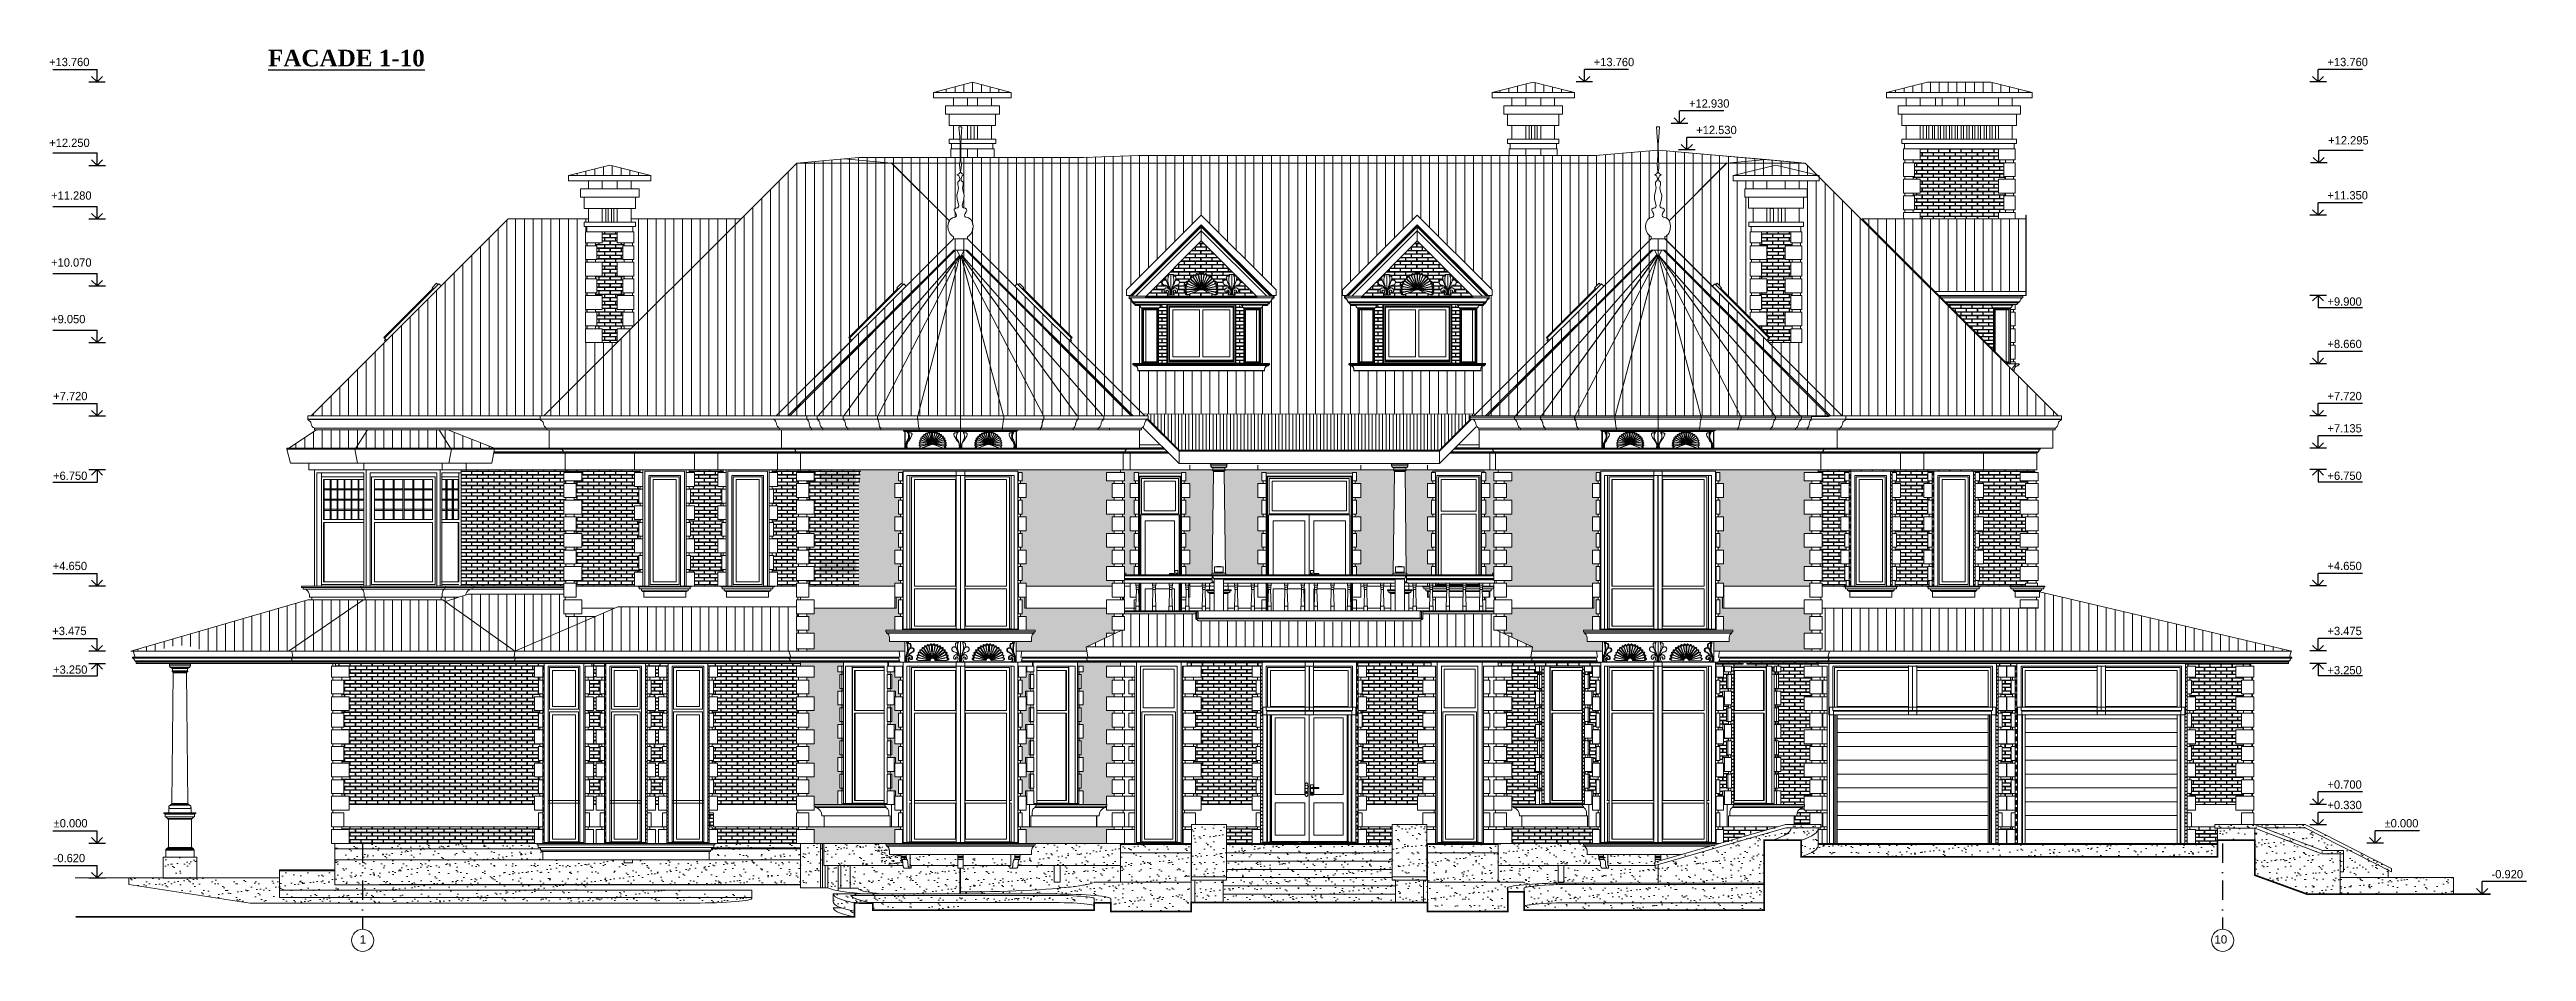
# Model space of a CAD drawing. Header units: millimetres. Extents: x 1177761 to 1329492, y 746793 to 827002.
# Drawn here: x 1177761 to 1222504, y 809771 to 826071 of the extents above; entities that cross this region are included whole.
import ezdxf

# ---------------------------------------------------------------- set-up
doc = ezdxf.new("R2010")
doc.units = ezdxf.units.MM
doc.linetypes.add('Tengelyvonal', pattern=[670.278, 352.778, -176.389, 0, -141.111])
for name, color, linetype in [('axis', 40, 'Continuous'), ('mark', 4, 'Continuous'), ('text', 7, 'Continuous')]:
    doc.layers.add(name, color=color, linetype=linetype)
doc.layers.add('wall', color=5, linetype='Continuous', lineweight=30)
doc.styles.add('GENERATED_STYLE_1', font='')
doc.styles.add('GENERATED_STYLE_13', font='')
doc.styles.add('PStudio', font='pstudio.shx')
doc.styles.get('GENERATED_STYLE_1').set_extended_font_data('Arial Кириллический')
doc.styles.get('GENERATED_STYLE_13').set_extended_font_data('Arial Кириллический', bold=True)
pattern_1 = [(0, (-270908.16, 1431884.34), (100, 64), [192.5, -7.5]), (0, (-271008.16, 1431891.84), (100, 64), [192.5, -7.5]), (90, (-270908.16, 1431884.34), (-100, 64), [-71.5, 56.5]), (90, (-270915.66, 1431884.34), (-100, 64), [-71.5, 56.5])]
pattern_2 = [(0, (-270908.16, 1380789.51), (100, 64), [192.5, -7.5]), (0, (-271008.16, 1380797.01), (100, 64), [192.5, -7.5]), (90, (-270908.16, 1380789.51), (-100, 64), [-71.5, 56.5]), (90, (-270915.66, 1380789.51), (-100, 64), [-71.5, 56.5])]
pattern_3 = [(0, (-262638.495, 1390881.34), (100, 64), [192.5, -7.5]), (0, (-262738.495, 1390888.84), (100, 64), [192.5, -7.5]), (90, (-262638.49, 1390881.34), (-100, 64), [-71.5, 56.5]), (90, (-262645.99, 1390881.34), (-100, 64), [-71.5, 56.5])]
pattern_4 = [(0, (-258736.614, 1390881.34), (100, 64), [192.5, -7.5]), (0, (-258836.614, 1390888.84), (100, 64), [192.5, -7.5]), (90, (-258736.61, 1390881.34), (-100, 64), [-71.5, 56.5]), (90, (-258744.11, 1390881.34), (-100, 64), [-71.5, 56.5])]

msp = doc.modelspace()

# ---------------------------------------------------------------- texts
at = {"layer": 'text', "insert": (1181707, 825914), "char_height": 300, "attachment_point": 4, "style": 'GENERATED_STYLE_13'}
msp.add_mtext('{\\fTimes New Roman|b1|i0|c204|p18;\\LFACADE\\fTimes New Roman|b1|i0|c0|p18; 1-10\\fTimes New Roman|b1|i0|c204|p18; }', dxfattribs=at)
at = {"layer": 'text', "lineweight": 9, "char_height": 150, "attachment_point": 4, "style": 'GENERATED_STYLE_1'}
for s, insert in [('\\A1;{\\fArial Кириллический|b0|i0|c0|p34;1}', (1183363, 809988)), ('\\A1;{\\fArial Кириллический|b0|i0|c0|p34;10}', (1216866, 809988))]:
    msp.add_mtext(s, dxfattribs=dict(at, insert=insert))

# ---------------------------------------------------------------- blocks, each defined once
blk = doc.blocks.new('COLUMN')
at = {"color": 0, "linetype": 'ByBlock', "lineweight": -2}
for p, q in [((108, 3875), (108, 3874)), ((108, 3874), (134, 3874)), ((108, 3874), (110, 3874)), ((110, 3874), (112, 3873)), ((112, 3873), (113, 3872)), ((113, 3872), (114, 3871)), ((114, 3871), (115, 3869)), ((115, 3869), (115, 3867)), ((115, 3867), (141, 3867)), ((117, 3867), (117, 3836)), ((117, 3836), (117, 3835)), ((117, 3835), (142, 3835)), ((119, 3835), (119, 3830)), ((119, 3830), (121, 3825)), ((121, 3825), (123, 3820)), ((123, 3820), (125, 3816)), ((125, 3816), (128, 3812)), ((128, 3812), (132, 3809)), ((132, 3809), (136, 3806)), ((134, 3874), (206, 3874)), ((136, 3806), (141, 3805)), ((141, 3867), (210, 3867)), ((141, 3805), (146, 3803)), ((142, 3835), (211, 3835)), ((146, 3803), (151, 3803)), ((151, 3803), (172, 3803)), ((151, 3803), (151, 3800)), ((151, 3800), (152, 3797)), ((152, 3797), (154, 3795)), ((154, 3795), (157, 3793)), ((157, 3793), (159, 3792)), ((159, 3792), (162, 3792)), ((184, 3711), (160, 1349)), ((162, 3792), (181, 3792)), ((162, 3792), (162, 3788)), ((162, 3788), (181, 3788)), ((162, 3788), (164, 3788)), ((163, 3739), (162, 3736)), ((162, 3736), (163, 3732)), ((166, 3742), (163, 3739)), ((163, 3732), (166, 3729)), ((164, 3788), (166, 3787)), ((166, 3787), (167, 3786)), ((170, 3743), (166, 3742)), ((166, 3729), (170, 3728)), ((167, 3786), (169, 3784)), ((169, 3784), (169, 3782)), ((169, 3782), (170, 3780)), ((170, 3780), (170, 3743)), ((170, 3743), (188, 3743)), ((170, 3728), (188, 3728)), ((172, 3803), (228, 3803)), ((174, 3721), (174, 3728)), ((176, 3721), (174, 3721)), ((209, 3721), (174, 3721)), ((178, 3720), (176, 3721)), ((180, 3719), (178, 3720)), ((181, 3718), (180, 3719)), ((181, 3792), (234, 3792)), ((181, 3788), (234, 3788)), ((183, 3716), (181, 3718)), ((184, 3715), (183, 3716)), ((184, 3713), (184, 3715)), ((184, 3711), (184, 3713)), ((184, 3711), (217, 3711)), ((188, 3743), (237, 3743)), ((188, 3728), (237, 3728)), ((206, 3874), (305, 3874)), ((270, 3721), (209, 3721)), ((210, 3867), (305, 3867)), ((211, 3835), (305, 3835)), ((217, 3711), (273, 3711)), ((228, 3803), (305, 3803)), ((234, 3792), (305, 3792)), ((234, 3788), (305, 3788)), ((237, 3743), (305, 3743)), ((237, 3728), (305, 3728)), ((340, 3721), (270, 3721)), ((273, 3711), (337, 3711)), ((305, 3874), (404, 3874)), ((305, 3867), (400, 3867)), ((305, 3835), (399, 3835)), ((305, 3803), (382, 3803)), ((305, 3792), (376, 3792)), ((305, 3788), (376, 3788)), ((305, 3743), (373, 3743)), ((305, 3728), (373, 3728)), ((337, 3711), (393, 3711)), ((401, 3721), (340, 3721)), ((373, 3743), (422, 3743)), ((373, 3728), (422, 3728)), ((376, 3792), (429, 3792)), ((376, 3788), (429, 3788)), ((382, 3803), (438, 3803)), ((393, 3711), (426, 3711)), ((399, 3835), (468, 3835)), ((400, 3867), (469, 3867)), ((436, 3721), (401, 3721)), ((404, 3874), (476, 3874)), ((422, 3743), (440, 3743)), ((422, 3728), (440, 3728)), ((426, 3715), (427, 3716)), ((426, 3713), (426, 3715)), ((426, 3711), (426, 3713)), ((426, 3711), (450, 1349)), ((427, 3716), (429, 3718)), ((429, 3792), (448, 3792)), ((429, 3788), (448, 3788)), ((429, 3718), (430, 3719)), ((430, 3719), (432, 3720)), ((432, 3720), (434, 3721)), ((434, 3721), (436, 3721)), ((436, 3721), (436, 3728)), ((438, 3803), (459, 3803)), ((441, 3782), (440, 3780)), ((440, 3780), (440, 3743)), ((440, 3743), (444, 3742)), ((444, 3729), (440, 3728)), ((443, 3786), (441, 3784)), ((441, 3784), (441, 3782)), ((444, 3787), (443, 3786)), ((446, 3788), (444, 3787)), ((444, 3742), (447, 3739)), ((447, 3732), (444, 3729)), ((448, 3788), (446, 3788)), ((447, 3739), (448, 3736)), ((448, 3736), (447, 3732)), ((451, 3792), (448, 3792)), ((448, 3792), (448, 3788)), ((453, 3793), (451, 3792)), ((456, 3795), (453, 3793)), ((458, 3797), (456, 3795)), ((459, 3800), (458, 3797)), ((464, 3803), (459, 3803)), ((459, 3803), (459, 3800)), ((469, 3805), (464, 3803)), ((468, 3835), (493, 3835)), ((469, 3867), (495, 3867)), ((474, 3806), (469, 3805)), ((478, 3809), (474, 3806)), ((476, 3874), (502, 3874)), ((482, 3812), (478, 3809)), ((485, 3816), (482, 3812)), ((487, 3820), (485, 3816)), ((489, 3825), (487, 3820)), ((491, 3830), (489, 3825)), ((491, 3835), (491, 3830)), ((493, 3867), (493, 3836)), ((493, 3836), (493, 3835)), ((496, 3871), (495, 3869)), ((495, 3869), (495, 3867)), ((497, 3872), (496, 3871)), ((498, 3873), (497, 3872)), ((500, 3874), (498, 3873)), ((502, 3874), (500, 3874)), ((502, 3875), (502, 3874)), ((159, 1344), (158, 1342)), ((160, 1346), (159, 1344)), ((160, 1349), (160, 1346)), ((160, 1349), (199, 1349)), ((199, 1349), (266, 1349)), ((266, 1349), (344, 1349)), ((344, 1349), (411, 1349)), ((411, 1349), (450, 1349)), ((450, 1349), (450, 1346)), ((450, 1346), (451, 1344)), ((451, 1344), (452, 1342)), ((16, 1178), (594, 1178)), ((16, 1165), (16, 1178)), ((16, 1165), (594, 1165)), ((26, 1165), (39, 1153)), ((39, 1153), (571, 1153)), ((40, 1109), (40, 1153)), ((40, 1109), (570, 1109)), ((53, 1109), (83, 1079)), ((83, 1079), (527, 1079)), ((88, 1062), (88, 1079)), ((88, 1062), (522, 1062)), ((99, 553), (99, 1062)), ((106, 1291), (105, 1283)), ((105, 1283), (107, 1275)), ((105, 1257), (505, 1257)), ((105, 1178), (105, 1257)), ((108, 1299), (106, 1291)), ((107, 1275), (111, 1268)), ((113, 1305), (108, 1299)), ((111, 1268), (116, 1262)), ((119, 1310), (113, 1305)), ((116, 1262), (123, 1257)), ((127, 1314), (119, 1310)), ((135, 1315), (127, 1314)), ((135, 1315), (158, 1315)), ((137, 1325), (136, 1321)), ((136, 1321), (137, 1318)), ((139, 1327), (137, 1325)), ((137, 1318), (139, 1316)), ((142, 1328), (139, 1327)), ((139, 1316), (142, 1315)), ((142, 1328), (148, 1328)), ((150, 1337), (148, 1336)), ((148, 1336), (148, 1328)), ((148, 1336), (190, 1336)), ((148, 1328), (159, 1328)), ((153, 1337), (150, 1337)), ((155, 1338), (153, 1337)), ((156, 1340), (155, 1338)), ((158, 1342), (156, 1340)), ((158, 1315), (220, 1315)), ((159, 1328), (164, 1328)), ((164, 1328), (179, 1328)), ((179, 1328), (190, 1328)), ((190, 1336), (263, 1336)), ((190, 1328), (208, 1328)), ((208, 1328), (224, 1328)), ((220, 1315), (305, 1315)), ((224, 1328), (245, 1328)), ((245, 1328), (263, 1328)), ((263, 1336), (347, 1336)), ((263, 1328), (284, 1328)), ((284, 1328), (305, 1328)), ((305, 1328), (326, 1328)), ((305, 1315), (390, 1315)), ((326, 1328), (347, 1328)), ((347, 1336), (420, 1336)), ((347, 1328), (365, 1328)), ((365, 1328), (386, 1328)), ((386, 1328), (402, 1328)), ((390, 1315), (452, 1315)), ((402, 1328), (420, 1328)), ((420, 1336), (462, 1336)), ((420, 1328), (431, 1328)), ((431, 1328), (446, 1328)), ((446, 1328), (451, 1328)), ((451, 1328), (462, 1328)), ((452, 1342), (454, 1340)), ((452, 1315), (475, 1315)), ((454, 1340), (455, 1338)), ((455, 1338), (457, 1337)), ((457, 1337), (460, 1337)), ((460, 1337), (462, 1336)), ((462, 1336), (462, 1328)), ((462, 1328), (468, 1328)), ((468, 1328), (471, 1327)), ((471, 1316), (468, 1315)), ((471, 1327), (473, 1325)), ((473, 1318), (471, 1316)), ((473, 1325), (474, 1321)), ((474, 1321), (473, 1318)), ((475, 1315), (483, 1314)), ((483, 1314), (491, 1310)), ((494, 1262), (487, 1257)), ((491, 1310), (497, 1305)), ((499, 1268), (494, 1262)), ((497, 1305), (502, 1299)), ((503, 1275), (499, 1268)), ((502, 1299), (504, 1291)), ((505, 1283), (503, 1275)), ((504, 1291), (505, 1283)), ((505, 1178), (505, 1257)), ((511, 553), (511, 1062)), ((522, 1062), (522, 1079)), ((557, 1109), (527, 1079)), ((570, 1109), (570, 1153)), ((584, 1165), (571, 1153)), ((594, 1165), (594, 1178)), ((48, 504), (562, 504)), ((48, 378), (48, 504)), ((51, 521), (559, 521)), ((51, 504), (51, 521)), ((62, 532), (548, 532)), ((62, 521), (62, 532)), ((74, 542), (536, 542)), ((74, 532), (74, 542)), ((86, 553), (524, 553)), ((86, 542), (86, 553)), ((524, 542), (524, 553)), ((536, 532), (536, 542)), ((548, 521), (548, 532)), ((559, 504), (559, 521)), ((562, 378), (562, 504)), ((0, 378), (610, 378)), ((0, 0), (0, 378)), ((0, 0), (610, 0)), ((610, 0), (610, 378))]:
    blk.add_line(p, q, dxfattribs=at)
blk = doc.blocks.new('H LEVEL4')
at = {"color": 0, "linetype": 'ByBlock'}
for p, q in [((3, 0), (-3, 0)), ((-2, 2), (0, 0)), ((16, 4.5), (0, 4.5)), ((0, 0), (0, 4.5)), ((0, 0), (2, 2))]:
    blk.add_line(p, q, dxfattribs=at)
at = {"color": 0, "linetype": 'ByBlock', "style": 'PStudio'}
blk.add_attdef('OTM', (3.4, 5.7), '', height=2, dxfattribs=at)
blk = doc.blocks.new('H LEVEL2')
at = {"color": 0, "linetype": 'ByBlock'}
for p, q in [((3, 0), (-3, 0)), ((-2, -2), (0, 0)), ((0, 0), (2, -2)), ((0, 0), (0, -4.5)), ((16, -4.5), (0, -4.5))]:
    blk.add_line(p, q, dxfattribs=at)
at = {"color": 0, "linetype": 'ByBlock', "style": 'PStudio'}
blk.add_attdef('OTM', (3.4, -3.7), '', height=2, dxfattribs=at)

# ---------------------------------------------------------------- hatches: boundary and pattern name
at = {"layer": 'wall', "lineweight": 20, "ltscale": 50}
h = msp.add_hatch(dxfattribs=at)
h.set_pattern_fill('ANSI31', color=250, scale=50, angle=45, style=0)
h.paths.add_polyline_path([(1208945, 823982), (1208174, 823794), (1209700, 823794), (1209692, 823802)])
h.paths.add_polyline_path([(1212830, 825482), (1211685, 825482), (1210942, 825294), (1213574, 825294)])
h.paths.add_polyline_path([(1204561, 825482), (1203818, 825294), (1205306, 825294)])
h.paths.add_polyline_path([(1194432, 825482), (1193731, 825294), (1195133, 825294)])
h.paths.add_polyline_path([(1187879, 823982), (1187136, 823794), (1188624, 823794)])
h = msp.add_hatch(dxfattribs=at)
h.set_pattern_fill('ANSI31', color=250, scale=50, angle=45, style=0)
h.paths.add_polyline_path([(1206811, 824168), (1206812, 824252), (1205690, 824153), (1204127, 824153), (1197429, 824154), (1196436, 824118), (1194223, 824117), (1194224, 824059), (1194230, 824019), (1206804, 824019), (1206809, 824059)])
h = msp.add_hatch(dxfattribs=at)
h.set_pattern_fill('ANSI31', color=250, scale=50, angle=45, style=0)
h.paths.add_polyline_path([(1208061, 824143), (1206823, 824252), (1206823, 824168), (1206825, 824059), (1206831, 824019), (1208060, 824019), (1208063, 824020), (1208768, 824081), (1208768, 824081)])
h.paths.add_polyline_path([(1208768, 824081), (1208768, 824081), (1208061, 824019), (1209475, 824019)])
at = {"layer": 'wall', "lineweight": 20, "ltscale": 2}
h = msp.add_hatch(dxfattribs=at)
h.set_pattern_fill('AR18', color=251, scale=20, style=0)
h.set_pattern_definition(pattern_1)
h.paths.add_polyline_path([(1212966, 823725), (1213091, 823725), (1213091, 823775), (1213066, 823775), (1213066, 824025), (1213091, 824025), (1213091, 824075), (1212966, 824075), (1212966, 824275), (1211551, 824275), (1211551, 824075), (1211426, 824075), (1211426, 824025), (1211451, 824025), (1211451, 823775), (1211426, 823775), (1211426, 823725), (1211551, 823725), (1211551, 823475), (1211426, 823475), (1211426, 823425), (1211451, 823425), (1211451, 823175), (1211426, 823175), (1211426, 823125), (1211551, 823125), (1211551, 823008), (1212966, 823008), (1212966, 823125), (1213091, 823125), (1213091, 823175), (1213066, 823175), (1213066, 823425), (1213091, 823425), (1213091, 823475), (1212966, 823475)])
h.paths.add_polyline_path([(1212124, 823317), (1212820, 823317)], flags=16)
at = {"layer": 'wall', "lineweight": 20, "ltscale": 50}
h = msp.add_hatch(dxfattribs=at)
h.set_pattern_fill('ANSI31', color=250, scale=50, angle=45, style=0)
h.paths.add_polyline_path([(1191258, 824019), (1186687, 819448), (1190887, 819448), (1192252, 820813), (1192199, 820866), (1193083, 821750), (1193069, 821764), (1193150, 821846), (1193175, 821821), (1193193, 821839), (1193235, 821796), (1194091, 822652), (1194091, 822689), (1194071, 822696), (1194023, 822747), (1193994, 822820), (1193989, 822884), (1194001, 822947), (1194015, 822972), (1194018, 822975), (1192973, 824020)])
h.paths.add_polyline_path([(1190669, 820498), (1191707, 820498)], flags=16)
h = msp.add_hatch(dxfattribs=at)
h.set_pattern_fill('ANSI31', color=250, scale=50, angle=45, style=0)
h.paths.add_polyline_path([(1192115, 824094), (1192115, 824094), (1191258, 824019), (1192972, 824020)])
h = msp.add_hatch(dxfattribs=at)
h.set_pattern_fill('ANSI31', color=250, scale=50, angle=45, style=0)
h.paths.add_polyline_path([(1194171, 823671), (1194201, 823706), (1194206, 823733), (1194200, 823762), (1194187, 823786), (1194169, 823800), (1194151, 823805), (1194187, 823822), (1194215, 823856), (1194204, 823924), (1194199, 823991), (1194203, 824019), (1192973, 824019), (1194017, 822975), (1194029, 822997), (1194069, 823027), (1194118, 823042), (1194136, 823054), (1194143, 823078), (1194134, 823110), (1194117, 823136), (1194103, 823160), (1194105, 823185), (1194130, 823204), (1194162, 823212), (1194178, 823225), (1194184, 823244), (1194173, 823297), (1194154, 823364), (1194149, 823438), (1194170, 823507), (1194181, 823575), (1194169, 823626)])
h.paths.add_polyline_path([(1194208, 824059), (1194209, 824117), (1192377, 824117), (1192115, 824094), (1192972, 824020), (1192974, 824019), (1194203, 824019)])
h = msp.add_hatch(dxfattribs=at)
h.set_pattern_fill('ANSI31', color=250, scale=50, angle=45, style=0)
h.paths.add_polyline_path([(1195320, 822899), (1196037, 822899)], flags=16)
h.paths.add_polyline_path([(1200388, 819685), (1201105, 819685)], flags=16)
h.paths.add_polyline_path([(1202217, 819685), (1202935, 819685)], flags=16)
h.paths.add_polyline_path([(1200229, 820471), (1200946, 820471)], flags=16)
h.paths.add_polyline_path([(1200229, 821826), (1200946, 821826)], flags=16)
h.paths.add_polyline_path([(1200229, 823277), (1200946, 823277)], flags=16)
edge = h.paths.add_edge_path(flags=16)
edge.add_line((1201253, 820357), (1201253, 820373))
edge.add_line((1201253, 820373), (1201234, 820373))
edge.add_line((1201234, 820373), (1201234, 820390))
edge.add_line((1201234, 820390), (1201393, 820390))
edge.add_line((1201393, 820390), (1201393, 821395))
edge.add_line((1201393, 821395), (1201382, 821395))
edge.add_line((1201382, 821395), (1201382, 821402))
edge.add_arc((1201392, 821427), 26.2, 191.2156, 247.9014, ccw=False)
edge.add_arc((1201338, 821421), 28.7, 0.4041, 54.5165)
edge.add_line((1201354, 821445), (1201271, 821445))
edge.add_arc((1201242, 821445), 28.8, 359.8281, 450.0572)
edge.add_line((1201242, 821474), (1201242, 821488))
edge.add_arc((1201261, 821532), 47.9, 184.0618, 247.0641, ccw=False)
edge.add_arc((1201154, 821503), 64.3, 23.6801, 78.3248)
edge.add_line((1201167, 821566), (1201167, 821626))
edge.add_line((1201167, 821626), (1201118, 821626))
edge.add_line((1201118, 821626), (1201118, 821726))
edge.add_line((1201118, 821726), (1202468, 823076))
edge.add_line((1202468, 823076), (1203818, 821726))
edge.add_line((1203818, 821726), (1203818, 821626))
edge.add_line((1203818, 821626), (1203768, 821626))
edge.add_line((1203768, 821626), (1203768, 821566))
edge.add_arc((1203781, 821503), 64.3, 101.6752, 156.3199)
edge.add_arc((1203675, 821532), 47.9, 292.9359, 355.9382, ccw=False)
edge.add_line((1203693, 821488), (1203693, 821474))
edge.add_arc((1203693, 821445), 28.8, 89.9428, 180.1719)
edge.add_line((1203664, 821445), (1203581, 821445))
edge.add_arc((1203598, 821421), 28.7, 125.4835, 179.5959)
edge.add_arc((1203544, 821427), 26.2, 292.0986, 348.7844, ccw=False)
edge.add_line((1203553, 821402), (1203553, 821395))
edge.add_line((1203553, 821395), (1203543, 821395))
edge.add_line((1203543, 821395), (1203543, 820390))
edge.add_line((1203543, 820390), (1203702, 820390))
edge.add_line((1203702, 820390), (1203702, 820373))
edge.add_line((1203702, 820373), (1203682, 820373))
edge.add_line((1203682, 820373), (1203682, 820357))
edge.add_arc((1203683, 820287), 70.3, 90.993, 179.007)
edge.add_line((1203613, 820288), (1203613, 820265))
edge.add_line((1203613, 820265), (1202468, 820265))
edge.add_line((1202468, 820265), (1202467, 820265))
edge.add_line((1202467, 820265), (1201322, 820265))
edge.add_line((1201322, 820265), (1201322, 820288))
edge.add_arc((1201252, 820287), 70.3, 0.993, 89.007)
edge = h.paths.add_edge_path(flags=16)
edge.add_line((1197351, 820357), (1197351, 820373))
edge.add_line((1197351, 820373), (1197332, 820373))
edge.add_line((1197332, 820373), (1197332, 820390))
edge.add_line((1197332, 820390), (1197491, 820390))
edge.add_line((1197491, 820390), (1197491, 821395))
edge.add_line((1197491, 821395), (1197480, 821395))
edge.add_line((1197480, 821395), (1197480, 821402))
edge.add_arc((1197490, 821427), 26.2, 191.2156, 247.9014, ccw=False)
edge.add_arc((1197436, 821421), 28.7, 0.4041, 54.5165)
edge.add_line((1197452, 821445), (1197369, 821445))
edge.add_arc((1197340, 821445), 28.8, 359.8281, 450.0572)
edge.add_line((1197340, 821474), (1197340, 821488))
edge.add_arc((1197359, 821532), 47.9, 184.0618, 247.0641, ccw=False)
edge.add_arc((1197252, 821503), 64.3, 23.6801, 78.3248)
edge.add_line((1197265, 821566), (1197265, 821626))
edge.add_line((1197265, 821626), (1197216, 821626))
edge.add_line((1197216, 821626), (1197216, 821726))
edge.add_line((1197216, 821726), (1198566, 823076))
edge.add_line((1198566, 823076), (1199916, 821726))
edge.add_line((1199916, 821726), (1199916, 821626))
edge.add_line((1199916, 821626), (1199866, 821626))
edge.add_line((1199866, 821626), (1199866, 821566))
edge.add_arc((1199879, 821503), 64.3, 101.6752, 156.3199)
edge.add_arc((1199773, 821532), 47.9, 292.9359, 355.9382, ccw=False)
edge.add_line((1199791, 821488), (1199791, 821474))
edge.add_arc((1199791, 821445), 28.8, 89.9428, 180.1719)
edge.add_line((1199763, 821445), (1199679, 821445))
edge.add_arc((1199696, 821421), 28.7, 125.4835, 179.5959)
edge.add_arc((1199642, 821427), 26.2, 292.0986, 348.7844, ccw=False)
edge.add_line((1199652, 821402), (1199652, 821395))
edge.add_line((1199652, 821395), (1199641, 821395))
edge.add_line((1199641, 821395), (1199641, 820390))
edge.add_line((1199641, 820390), (1199800, 820390))
edge.add_line((1199800, 820390), (1199800, 820373))
edge.add_line((1199800, 820373), (1199780, 820373))
edge.add_line((1199780, 820373), (1199780, 820357))
edge.add_arc((1199782, 820287), 70.3, 90.993, 179.007)
edge.add_line((1199711, 820288), (1199711, 820265))
edge.add_line((1199711, 820265), (1198566, 820265))
edge.add_line((1198566, 820265), (1198566, 820265))
edge.add_line((1198566, 820265), (1197421, 820265))
edge.add_line((1197421, 820265), (1197421, 820288))
edge.add_arc((1197350, 820287), 70.3, 0.993, 89.007)
h.paths.add_polyline_path([(1194341, 822652), (1195197, 821796), (1195239, 821838), (1195257, 821821), (1195282, 821845), (1195363, 821764), (1195349, 821750), (1196233, 820866), (1196201, 820834), (1196222, 820813), (1196201, 820792), (1197509, 819484), (1203524, 819483), (1204833, 820792), (1204812, 820813), (1204833, 820834), (1204801, 820866), (1205685, 821750), (1205671, 821764), (1205752, 821845), (1205777, 821821), (1205795, 821838), (1205837, 821796), (1206692, 822652), (1206692, 822676), (1206688, 822693), (1206654, 822722), (1206630, 822747), (1206616, 822783), (1206596, 822884), (1206636, 822997), (1206676, 823027), (1206734, 823048), (1206741, 823078), (1206741, 823110), (1206710, 823160), (1206725, 823195), (1206769, 823212), (1206791, 823244), (1206757, 823438), (1206788, 823575), (1206776, 823626), (1206778, 823671), (1206808, 823706), (1206813, 823733), (1206801, 823774), (1206758, 823805), (1206822, 823856), (1206804, 824019), (1194236, 824019), (1194217, 823856), (1194281, 823805), (1194239, 823774), (1194226, 823733), (1194231, 823706), (1194262, 823671), (1194263, 823626), (1194251, 823575), (1194283, 823438), (1194249, 823244), (1194270, 823212), (1194315, 823195), (1194329, 823160), (1194298, 823110), (1194298, 823078), (1194305, 823048), (1194363, 823027), (1194403, 822997), (1194443, 822884), (1194424, 822783), (1194409, 822747), (1194385, 822722), (1194351, 822693)])
h = msp.add_hatch(dxfattribs=at)
h.set_pattern_fill('ANSI31', color=250, scale=50, angle=45, style=0)
h.paths.add_polyline_path([(1208061, 824019), (1206831, 824019), (1206834, 823991), (1206829, 823924), (1206818, 823856), (1206846, 823822), (1206882, 823805), (1206864, 823800), (1206846, 823786), (1206833, 823762), (1206827, 823733), (1206832, 823706), (1206863, 823671), (1206864, 823626), (1206852, 823575), (1206863, 823507), (1206884, 823438), (1206880, 823364), (1206860, 823297), (1206850, 823244), (1206855, 823225), (1206871, 823212), (1206903, 823204), (1206928, 823185), (1206931, 823160), (1206917, 823136), (1206899, 823110), (1206890, 823078), (1206897, 823054), (1206915, 823042), (1206964, 823027), (1207004, 822997), (1207016, 822975)])
h = msp.add_hatch(dxfattribs=at)
h.set_pattern_fill('ANSI31', color=250, scale=50, angle=45, style=0)
h.paths.add_polyline_path([(1209725, 823769), (1209725, 823697), (1209366, 823697), (1209366, 823550), (1209512, 823550), (1209512, 823400), (1209443, 823400), (1209443, 823201), (1209366, 823201), (1209366, 822950), (1209444, 822950), (1209444, 822875), (1209395, 822875), (1209395, 822775), (1209416, 822775), (1209416, 822575), (1209391, 822575), (1209391, 822525), (1209416, 822525), (1209416, 822275), (1209391, 822275), (1209391, 822225), (1209416, 822225), (1209416, 821975), (1209391, 821975), (1209391, 821925), (1209416, 821925), (1209416, 821675), (1209391, 821675), (1209391, 821625), (1209416, 821625), (1209416, 821375), (1209391, 821375), (1209391, 821325), (1209416, 821325), (1209416, 821075), (1209391, 821075), (1209391, 821025), (1209416, 821025), (1209416, 820775), (1209216, 820775), (1208820, 820775), (1210146, 819448), (1210207, 819448), (1214046, 819448)])
h.paths.add_polyline_path([(1209475, 824019), (1208061, 824019), (1207016, 822975), (1207032, 822947), (1207044, 822884), (1207039, 822820), (1207010, 822747), (1206962, 822696), (1206942, 822689), (1206942, 822652), (1207798, 821796), (1207841, 821838), (1207858, 821821), (1207883, 821846), (1207965, 821764), (1207950, 821750), (1208483, 821217), (1208483, 821325), (1208508, 821325), (1208508, 821375), (1208483, 821375), (1208483, 821625), (1208508, 821625), (1208508, 821675), (1208483, 821675), (1208483, 821925), (1208508, 821925), (1208508, 821975), (1208483, 821975), (1208483, 822225), (1208508, 822225), (1208508, 822275), (1208483, 822275), (1208483, 822525), (1208508, 822525), (1208508, 822575), (1208483, 822575), (1208483, 822775), (1208498, 822775), (1208498, 822875), (1208455, 822875), (1208455, 822950), (1208533, 822950), (1208533, 823201), (1208454, 823201), (1208454, 823400), (1208386, 823400), (1208386, 823550), (1208533, 823550), (1208533, 823697), (1208174, 823697), (1208174, 823794), (1208945, 823982), (1209692, 823802)])
h.paths.add_polyline_path([(1207471, 822934), (1208203, 822934)], flags=16)
h = msp.add_hatch(dxfattribs=at)
h.set_pattern_fill('ANSI31', color=250, scale=50, angle=45, style=0)
h.paths.add_polyline_path([(1186962, 821046), (1186962, 823008), (1186047, 823008), (1182487, 819448), (1186625, 819448), (1186687, 819448), (1187474, 820235, -0.289475)])
h.paths.add_polyline_path([(1190246, 823008), (1188757, 823008), (1188757, 821518)])
h.paths.add_polyline_path([(1188757, 823008), (1188265, 823008), (1188265, 822950), (1188343, 822950), (1188343, 822875), (1188300, 822875), (1188300, 822775), (1188315, 822775), (1188315, 822575), (1188290, 822575), (1188290, 822525), (1188315, 822525), (1188315, 822275), (1188290, 822275), (1188290, 822225), (1188315, 822225), (1188315, 821975), (1188290, 821975), (1188290, 821925), (1188315, 821925), (1188315, 821675), (1188290, 821675), (1188290, 821625), (1188315, 821625), (1188315, 821375), (1188290, 821375), (1188290, 821325), (1188315, 821325), (1188315, 821077), (1188757, 821518)])
h.paths.add_polyline_path([(1187445, 821925), (1187470, 821925), (1187470, 821975), (1187445, 821975), (1187445, 822225), (1187470, 822225), (1187470, 822275), (1187445, 822275), (1187445, 822525), (1187470, 822525), (1187470, 822575), (1187445, 822575), (1187445, 822775), (1187466, 822775), (1187466, 822875), (1187417, 822875), (1187417, 822950), (1187495, 822950), (1187495, 823008), (1186962, 823008), (1186962, 821046, 0.289475), (1187474, 820235), (1188013, 820775), (1187445, 820775), (1187445, 821025), (1187470, 821025), (1187470, 821075), (1187445, 821075), (1187445, 821325), (1187470, 821325), (1187470, 821375), (1187445, 821375), (1187445, 821625), (1187470, 821625), (1187470, 821675), (1187445, 821675)])
h = msp.add_hatch(dxfattribs=at)
h.set_pattern_fill('ANSI31', color=250, scale=50, angle=45, style=0)
h.paths.add_polyline_path([(1213458, 823008), (1210504, 823008), (1211816, 821696), (1213458, 821696), (1213458, 821726)])
at = {"layer": 'wall', "lineweight": 20, "ltscale": 2}
h = msp.add_hatch(dxfattribs=at)
h.set_pattern_fill('AR18', color=251, scale=20, style=0)
h.set_pattern_definition(pattern_1)
h.paths.add_polyline_path([(1188115, 821925), (1188140, 821925), (1188140, 821975), (1188015, 821975), (1188015, 822225), (1188140, 822225), (1188140, 822275), (1188115, 822275), (1188115, 822525), (1188140, 822525), (1188140, 822575), (1188015, 822575), (1188015, 822775), (1187745, 822775), (1187745, 822575), (1187620, 822575), (1187620, 822525), (1187645, 822525), (1187645, 822275), (1187620, 822275), (1187620, 822225), (1187745, 822225), (1187745, 821975), (1187620, 821975), (1187620, 821925), (1187645, 821925), (1187645, 821675), (1187620, 821675), (1187620, 821625), (1187745, 821625), (1187745, 821375), (1187620, 821375), (1187620, 821325), (1187645, 821325), (1187645, 821075), (1187620, 821075), (1187620, 821025), (1187745, 821025), (1187745, 820775), (1188013, 820775), (1188015, 820777), (1188015, 821025), (1188140, 821025), (1188140, 821075), (1188115, 821075), (1188115, 821325), (1188140, 821325), (1188140, 821375), (1188015, 821375), (1188015, 821625), (1188140, 821625), (1188140, 821675), (1188115, 821675)])
at = {"layer": 'wall', "lineweight": 20, "ltscale": 50}
h = msp.add_hatch(dxfattribs=at)
h.set_pattern_fill('ANSI31', color=250, scale=50, angle=45, style=0)
h.paths.add_polyline_path([(1190887, 819448), (1194091, 822652), (1194341, 822652), (1197545, 819448)])
at = {"layer": 'wall', "lineweight": 20, "ltscale": 2}
h = msp.add_hatch(dxfattribs=at)
h.set_pattern_fill('AR18', color=251, scale=20, style=0)
h.set_pattern_definition(pattern_3)
h.paths.add_polyline_path([(1197548, 821595), (1199583, 821595), (1198566, 822612)])
h.paths.add_polyline_path([(1198965, 821884), (1198967, 821887), (1198971, 821893), (1198976, 821898), (1198982, 821902), (1198989, 821904), (1198995, 821906), (1199002, 821906), (1199009, 821905), (1199013, 821903), (1199019, 821901), (1199032, 821895), (1199037, 821890), (1199031, 821911), (1199026, 821931), (1199025, 821945), (1199025, 821950), (1199025, 821956), (1199027, 821962), (1199029, 821967), (1199033, 821972), (1199035, 821974), (1199039, 821976), (1199045, 821977), (1199052, 821977), (1199059, 821976), (1199065, 821974), (1199068, 821972), (1199067, 821981), (1199069, 821997), (1199071, 822005), (1199087, 822005), (1199116, 822005), (1199116, 821635), (1199100, 821635), (1199048, 821635), (1199053, 821639), (1199060, 821648), (1199066, 821658), (1199070, 821670), (1199073, 821682), (1199073, 821694), (1199073, 821697), (1199071, 821703), (1199068, 821709), (1199064, 821714), (1199059, 821719), (1199059, 821719), (1199058, 821720), (1199055, 821722), (1199051, 821723), (1199048, 821723), (1199044, 821723), (1199041, 821722), (1199038, 821721), (1199036, 821720), (1199035, 821719), (1199033, 821718), (1199031, 821715), (1199029, 821713), (1199028, 821710), (1199028, 821707), (1199028, 821704), (1199028, 821701), (1199029, 821698), (1199029, 821698), (1199029, 821697), (1199030, 821696), (1199031, 821695), (1199033, 821694), (1199034, 821694), (1199035, 821693), (1199036, 821693), (1199037, 821693), (1199038, 821692), (1199038, 821691), (1199039, 821691), (1199039, 821690), (1199039, 821690), (1199038, 821689), (1199037, 821688), (1199037, 821687), (1199036, 821687), (1199035, 821686), (1199034, 821686), (1199033, 821686), (1199025, 821684), (1199021, 821683), (1199016, 821683), (1199011, 821684), (1199006, 821686), (1199004, 821687), (1199002, 821689), (1198999, 821692), (1198997, 821695), (1198995, 821699), (1198994, 821704), (1198993, 821706), (1198993, 821714), (1198994, 821723), (1198996, 821731), (1199000, 821739), (1199005, 821747), (1199011, 821753), (1199018, 821758), (1199022, 821759), (1199028, 821762), (1199035, 821764), (1199043, 821764), (1199051, 821763), (1199058, 821760), (1199065, 821757), (1199071, 821752), (1199076, 821745), (1199081, 821738), (1199082, 821735), (1199077, 821749), (1199062, 821776), (1199049, 821792), (1199046, 821796), (1199039, 821802), (1199031, 821806), (1199022, 821809), (1199018, 821810), (1198997, 821815), (1198987, 821820), (1198985, 821821), (1198978, 821827), (1198972, 821833), (1198967, 821841), (1198966, 821845), (1198965, 821847), (1198962, 821854), (1198961, 821862), (1198961, 821869), (1198962, 821877)], flags=16)
h.paths.add_polyline_path([(1199267, 821884), (1199265, 821887), (1199261, 821893), (1199256, 821898), (1199250, 821902), (1199243, 821904), (1199237, 821906), (1199230, 821906), (1199223, 821905), (1199219, 821903), (1199212, 821901), (1199200, 821895), (1199195, 821890), (1199201, 821911), (1199206, 821931), (1199207, 821945), (1199207, 821950), (1199207, 821956), (1199205, 821962), (1199203, 821967), (1199199, 821972), (1199197, 821974), (1199193, 821976), (1199186, 821977), (1199180, 821977), (1199173, 821976), (1199167, 821974), (1199164, 821972), (1199165, 821981), (1199163, 821997), (1199161, 822005), (1199145, 822005), (1199116, 822005), (1199116, 821635), (1199132, 821635), (1199184, 821635), (1199179, 821639), (1199172, 821648), (1199166, 821658), (1199161, 821670), (1199159, 821682), (1199159, 821694), (1199159, 821697), (1199161, 821703), (1199164, 821709), (1199168, 821714), (1199173, 821719), (1199173, 821719), (1199174, 821720), (1199177, 821722), (1199181, 821723), (1199184, 821723), (1199188, 821723), (1199191, 821722), (1199194, 821721), (1199196, 821720), (1199197, 821719), (1199199, 821718), (1199201, 821715), (1199203, 821713), (1199204, 821710), (1199204, 821707), (1199204, 821704), (1199204, 821701), (1199203, 821698), (1199203, 821698), (1199203, 821697), (1199202, 821696), (1199201, 821695), (1199199, 821694), (1199198, 821694), (1199196, 821693), (1199196, 821693), (1199195, 821693), (1199194, 821692), (1199194, 821691), (1199193, 821691), (1199193, 821690), (1199193, 821690), (1199194, 821689), (1199195, 821688), (1199195, 821687), (1199196, 821687), (1199197, 821686), (1199198, 821686), (1199199, 821686), (1199207, 821684), (1199211, 821683), (1199216, 821683), (1199221, 821684), (1199226, 821686), (1199228, 821687), (1199230, 821689), (1199233, 821692), (1199235, 821695), (1199237, 821699), (1199238, 821704), (1199239, 821706), (1199239, 821714), (1199238, 821723), (1199236, 821731), (1199232, 821739), (1199227, 821747), (1199221, 821753), (1199213, 821758), (1199210, 821759), (1199204, 821762), (1199197, 821764), (1199189, 821764), (1199181, 821763), (1199174, 821760), (1199167, 821757), (1199161, 821752), (1199156, 821745), (1199151, 821738), (1199150, 821735), (1199155, 821749), (1199170, 821776), (1199183, 821792), (1199186, 821796), (1199193, 821802), (1199201, 821806), (1199210, 821809), (1199214, 821810), (1199235, 821815), (1199245, 821820), (1199247, 821821), (1199254, 821827), (1199260, 821833), (1199265, 821841), (1199266, 821845), (1199267, 821847), (1199270, 821854), (1199271, 821862), (1199271, 821869), (1199270, 821877)], flags=16)
edge = h.paths.add_edge_path(flags=16)
edge.add_line((1198551, 821730), (1198548, 821728))
edge.add_line((1198548, 821728), (1198545, 821727))
edge.add_line((1198545, 821727), (1198526, 821719))
edge.add_line((1198526, 821719), (1198327, 821637))
edge.add_line((1198327, 821637), (1198322, 821636))
edge.add_line((1198322, 821636), (1198313, 821635))
edge.add_line((1198313, 821635), (1198305, 821635))
edge.add_line((1198305, 821635), (1198296, 821637))
edge.add_line((1198296, 821637), (1198288, 821641))
edge.add_line((1198288, 821641), (1198280, 821646))
edge.add_line((1198280, 821646), (1198277, 821649))
edge.add_line((1198277, 821649), (1198278, 821653))
edge.add_line((1198278, 821653), (1198282, 821661))
edge.add_line((1198282, 821661), (1198286, 821668))
edge.add_line((1198286, 821668), (1198292, 821675))
edge.add_line((1198292, 821675), (1198300, 821680))
edge.add_line((1198300, 821680), (1198308, 821685))
edge.add_arc((1198566, 821739), 263, 191.8474, 191.959, ccw=False)
edge.add_line((1198308, 821685), (1198298, 821686))
edge.add_line((1198298, 821686), (1198290, 821688))
edge.add_line((1198290, 821688), (1198282, 821692))
edge.add_line((1198282, 821692), (1198274, 821697))
edge.add_line((1198274, 821697), (1198268, 821703))
edge.add_line((1198268, 821703), (1198266, 821706))
edge.add_line((1198266, 821706), (1198267, 821710))
edge.add_line((1198267, 821710), (1198272, 821718))
edge.add_line((1198272, 821718), (1198279, 821724))
edge.add_line((1198279, 821724), (1198286, 821729))
edge.add_line((1198286, 821729), (1198294, 821733))
edge.add_line((1198294, 821733), (1198302, 821735))
edge.add_arc((1198566, 821739), 263, 180.651, 180.7999, ccw=False)
edge.add_line((1198302, 821736), (1198294, 821739))
edge.add_line((1198294, 821739), (1198286, 821742))
edge.add_line((1198286, 821742), (1198279, 821748))
edge.add_line((1198279, 821748), (1198272, 821754))
edge.add_line((1198272, 821754), (1198267, 821761))
edge.add_line((1198267, 821761), (1198266, 821765))
edge.add_line((1198266, 821765), (1198268, 821769))
edge.add_line((1198268, 821769), (1198275, 821775))
edge.add_line((1198275, 821775), (1198282, 821780))
edge.add_line((1198282, 821780), (1198290, 821784))
edge.add_line((1198290, 821784), (1198299, 821786))
edge.add_line((1198299, 821786), (1198307, 821786))
edge.add_arc((1198566, 821739), 263, 169.3848, 169.6564, ccw=False)
edge.add_line((1198307, 821788), (1198300, 821791))
edge.add_line((1198300, 821791), (1198292, 821797))
edge.add_line((1198292, 821797), (1198286, 821803))
edge.add_line((1198286, 821803), (1198282, 821811))
edge.add_line((1198282, 821811), (1198278, 821819))
edge.add_line((1198278, 821819), (1198277, 821823))
edge.add_line((1198277, 821823), (1198280, 821826))
edge.add_line((1198280, 821826), (1198288, 821831))
edge.add_line((1198288, 821831), (1198296, 821834))
edge.add_line((1198296, 821834), (1198305, 821836))
edge.add_line((1198305, 821836), (1198314, 821837))
edge.add_line((1198314, 821837), (1198321, 821836))
edge.add_arc((1198566, 821739), 263, 158.1414, 158.4422, ccw=False)
edge.add_line((1198321, 821837), (1198315, 821842))
edge.add_line((1198315, 821842), (1198309, 821848))
edge.add_line((1198309, 821848), (1198305, 821856))
edge.add_line((1198305, 821856), (1198302, 821864))
edge.add_line((1198302, 821864), (1198300, 821873))
edge.add_line((1198300, 821873), (1198300, 821877))
edge.add_line((1198300, 821877), (1198303, 821880))
edge.add_line((1198303, 821880), (1198312, 821883))
edge.add_line((1198312, 821883), (1198320, 821885))
edge.add_line((1198320, 821885), (1198329, 821885))
edge.add_line((1198329, 821885), (1198338, 821884))
edge.add_line((1198338, 821884), (1198344, 821882))
edge.add_arc((1198566, 821739), 263, 146.8043, 147.2498, ccw=False)
edge.add_line((1198345, 821883), (1198341, 821888))
edge.add_line((1198341, 821888), (1198336, 821896))
edge.add_line((1198336, 821896), (1198333, 821904))
edge.add_line((1198333, 821904), (1198332, 821913))
edge.add_line((1198332, 821913), (1198332, 821922))
edge.add_line((1198332, 821922), (1198332, 821926))
edge.add_line((1198332, 821926), (1198337, 821928))
edge.add_line((1198337, 821928), (1198345, 821929))
edge.add_line((1198345, 821929), (1198354, 821929))
edge.add_line((1198354, 821929), (1198363, 821928))
edge.add_line((1198363, 821928), (1198371, 821925))
edge.add_line((1198371, 821925), (1198376, 821922))
edge.add_arc((1198566, 821739), 263, 135.3516, 135.9609, ccw=False)
edge.add_line((1198378, 821924), (1198375, 821929))
edge.add_line((1198375, 821929), (1198372, 821938))
edge.add_line((1198372, 821938), (1198371, 821946))
edge.add_line((1198371, 821946), (1198371, 821955))
edge.add_line((1198371, 821955), (1198373, 821964))
edge.add_line((1198373, 821964), (1198374, 821968))
edge.add_line((1198374, 821968), (1198379, 821969))
edge.add_line((1198379, 821969), (1198388, 821969))
edge.add_line((1198388, 821969), (1198396, 821967))
edge.add_line((1198396, 821967), (1198405, 821964))
edge.add_line((1198405, 821964), (1198412, 821959))
edge.add_line((1198412, 821959), (1198416, 821956))
edge.add_arc((1198566, 821739), 263, 123.9516, 124.5508, ccw=False)
edge.add_line((1198419, 821957), (1198417, 821963))
edge.add_line((1198417, 821963), (1198416, 821971))
edge.add_line((1198416, 821971), (1198416, 821980))
edge.add_line((1198416, 821980), (1198418, 821989))
edge.add_line((1198418, 821989), (1198421, 821997))
edge.add_line((1198421, 821997), (1198423, 822001))
edge.add_line((1198423, 822001), (1198428, 822001))
edge.add_line((1198428, 822001), (1198437, 821999))
edge.add_line((1198437, 821999), (1198445, 821995))
edge.add_line((1198445, 821995), (1198452, 821991))
edge.add_line((1198452, 821991), (1198459, 821985))
edge.add_line((1198459, 821985), (1198462, 821981))
edge.add_arc((1198566, 821739), 263, 112.5894, 113.1849, ccw=False)
edge.add_line((1198464, 821982), (1198464, 821987))
edge.add_line((1198464, 821987), (1198464, 821996))
edge.add_line((1198464, 821996), (1198466, 822004))
edge.add_line((1198466, 822004), (1198470, 822013))
edge.add_line((1198470, 822013), (1198475, 822020))
edge.add_line((1198475, 822020), (1198478, 822023))
edge.add_line((1198478, 822023), (1198482, 822022))
edge.add_line((1198482, 822022), (1198490, 822019))
edge.add_line((1198490, 822019), (1198498, 822014))
edge.add_line((1198498, 822014), (1198504, 822008))
edge.add_line((1198504, 822008), (1198510, 822001))
edge.add_line((1198510, 822001), (1198512, 821997))
edge.add_arc((1198566, 821739), 263, 101.1586, 101.8464, ccw=False)
edge.add_line((1198515, 821997), (1198515, 822002))
edge.add_line((1198515, 822002), (1198517, 822011))
edge.add_line((1198517, 822011), (1198521, 822019))
edge.add_line((1198521, 822019), (1198526, 822026))
edge.add_line((1198526, 822026), (1198532, 822032))
edge.add_line((1198532, 822032), (1198536, 822035))
edge.add_line((1198536, 822035), (1198540, 822033))
edge.add_line((1198540, 822033), (1198547, 822028))
edge.add_line((1198547, 822028), (1198553, 822022))
edge.add_line((1198553, 822022), (1198559, 822015))
edge.add_line((1198559, 822015), (1198562, 822007))
edge.add_line((1198562, 822007), (1198564, 822002))
edge.add_arc((1198566, 821739), 263, 89.5743, 90.4274, ccw=False)
edge.add_line((1198568, 822002), (1198569, 822007))
edge.add_line((1198569, 822007), (1198573, 822015))
edge.add_line((1198573, 822015), (1198578, 822022))
edge.add_line((1198578, 822022), (1198584, 822028))
edge.add_line((1198584, 822028), (1198591, 822033))
edge.add_line((1198591, 822033), (1198595, 822035))
edge.add_line((1198595, 822035), (1198599, 822032))
edge.add_line((1198599, 822032), (1198605, 822026))
edge.add_line((1198605, 822026), (1198610, 822019))
edge.add_line((1198610, 822019), (1198614, 822011))
edge.add_line((1198614, 822011), (1198616, 822002))
edge.add_line((1198616, 822002), (1198617, 821997))
edge.add_arc((1198566, 821739), 263, 78.1552, 78.8432, ccw=False)
edge.add_line((1198620, 821997), (1198622, 822001))
edge.add_line((1198622, 822001), (1198627, 822008))
edge.add_line((1198627, 822008), (1198633, 822014))
edge.add_line((1198633, 822014), (1198641, 822019))
edge.add_line((1198641, 822019), (1198649, 822022))
edge.add_line((1198649, 822022), (1198653, 822023))
edge.add_line((1198653, 822023), (1198656, 822020))
edge.add_line((1198656, 822020), (1198661, 822013))
edge.add_line((1198661, 822013), (1198665, 822004))
edge.add_line((1198665, 822004), (1198667, 821996))
edge.add_line((1198667, 821996), (1198667, 821987))
edge.add_line((1198667, 821987), (1198667, 821982))
edge.add_arc((1198566, 821739), 263, 66.8164, 67.4123, ccw=False)
edge.add_line((1198669, 821981), (1198672, 821985))
edge.add_line((1198672, 821985), (1198679, 821991))
edge.add_line((1198679, 821991), (1198686, 821995))
edge.add_line((1198686, 821995), (1198694, 821999))
edge.add_line((1198694, 821999), (1198703, 822001))
edge.add_line((1198703, 822001), (1198708, 822001))
edge.add_line((1198708, 822001), (1198710, 821997))
edge.add_line((1198710, 821997), (1198713, 821989))
edge.add_line((1198713, 821989), (1198715, 821980))
edge.add_line((1198715, 821980), (1198715, 821971))
edge.add_line((1198715, 821971), (1198714, 821963))
edge.add_line((1198714, 821963), (1198713, 821958))
edge.add_arc((1198566, 821739), 263, 55.4503, 56.0501, ccw=False)
edge.add_line((1198715, 821956), (1198719, 821959))
edge.add_line((1198719, 821959), (1198726, 821964))
edge.add_line((1198726, 821964), (1198735, 821967))
edge.add_line((1198735, 821967), (1198743, 821969))
edge.add_line((1198743, 821969), (1198752, 821969))
edge.add_line((1198752, 821969), (1198757, 821968))
edge.add_line((1198757, 821968), (1198758, 821964))
edge.add_line((1198758, 821964), (1198760, 821955))
edge.add_line((1198760, 821955), (1198760, 821946))
edge.add_line((1198760, 821946), (1198759, 821938))
edge.add_line((1198759, 821938), (1198756, 821929))
edge.add_line((1198756, 821929), (1198753, 821924))
edge.add_arc((1198566, 821739), 263, 44.04, 44.65, ccw=False)
edge.add_line((1198755, 821922), (1198760, 821925))
edge.add_line((1198760, 821925), (1198768, 821928))
edge.add_line((1198768, 821928), (1198777, 821929))
edge.add_line((1198777, 821929), (1198786, 821929))
edge.add_line((1198786, 821929), (1198795, 821928))
edge.add_line((1198795, 821928), (1198799, 821926))
edge.add_line((1198799, 821926), (1198800, 821922))
edge.add_line((1198800, 821922), (1198799, 821913))
edge.add_line((1198799, 821913), (1198798, 821904))
edge.add_line((1198798, 821904), (1198795, 821896))
edge.add_line((1198795, 821896), (1198790, 821888))
edge.add_line((1198790, 821888), (1198786, 821883))
edge.add_arc((1198566, 821739), 263, 32.7507, 33.1971, ccw=False)
edge.add_line((1198787, 821882), (1198793, 821884))
edge.add_line((1198793, 821884), (1198802, 821885))
edge.add_line((1198802, 821885), (1198811, 821885))
edge.add_line((1198811, 821885), (1198819, 821883))
edge.add_line((1198819, 821883), (1198828, 821880))
edge.add_line((1198828, 821880), (1198832, 821877))
edge.add_line((1198832, 821877), (1198831, 821873))
edge.add_line((1198831, 821873), (1198830, 821864))
edge.add_line((1198830, 821864), (1198826, 821856))
edge.add_line((1198826, 821856), (1198822, 821848))
edge.add_line((1198822, 821848), (1198816, 821842))
edge.add_line((1198816, 821842), (1198810, 821837))
edge.add_arc((1198566, 821739), 263, 21.558, 21.8597, ccw=False)
edge.add_line((1198810, 821836), (1198818, 821837))
edge.add_line((1198818, 821837), (1198826, 821836))
edge.add_line((1198826, 821836), (1198835, 821834))
edge.add_line((1198835, 821834), (1198843, 821831))
edge.add_line((1198843, 821831), (1198851, 821826))
edge.add_line((1198851, 821826), (1198854, 821823))
edge.add_line((1198854, 821823), (1198853, 821819))
edge.add_line((1198853, 821819), (1198850, 821811))
edge.add_line((1198850, 821811), (1198845, 821803))
edge.add_line((1198845, 821803), (1198839, 821797))
edge.add_line((1198839, 821797), (1198832, 821791))
edge.add_line((1198832, 821791), (1198824, 821788))
edge.add_arc((1198566, 821739), 263, 10.3435, 10.616, ccw=False)
edge.add_line((1198825, 821786), (1198833, 821786))
edge.add_line((1198833, 821786), (1198841, 821784))
edge.add_line((1198841, 821784), (1198849, 821780))
edge.add_line((1198849, 821780), (1198857, 821775))
edge.add_line((1198857, 821775), (1198863, 821769))
edge.add_line((1198863, 821769), (1198866, 821765))
edge.add_line((1198866, 821765), (1198864, 821761))
edge.add_line((1198864, 821761), (1198859, 821754))
edge.add_line((1198859, 821754), (1198853, 821748))
edge.add_line((1198853, 821748), (1198845, 821742))
edge.add_line((1198845, 821742), (1198837, 821739))
edge.add_line((1198837, 821739), (1198829, 821736))
edge.add_arc((1198566, 821739), 263, 359.1997, 359.3495, ccw=False)
edge.add_line((1198829, 821735), (1198837, 821733))
edge.add_line((1198837, 821733), (1198845, 821729))
edge.add_line((1198845, 821729), (1198853, 821724))
edge.add_line((1198853, 821724), (1198859, 821718))
edge.add_line((1198859, 821718), (1198864, 821710))
edge.add_line((1198864, 821710), (1198866, 821706))
edge.add_line((1198866, 821706), (1198863, 821703))
edge.add_line((1198863, 821703), (1198857, 821697))
edge.add_line((1198857, 821697), (1198849, 821692))
edge.add_line((1198849, 821692), (1198841, 821688))
edge.add_line((1198841, 821688), (1198833, 821686))
edge.add_line((1198833, 821686), (1198823, 821685))
edge.add_arc((1198566, 821739), 263, 348.0402, 348.1527, ccw=False)
edge.add_line((1198823, 821685), (1198832, 821680))
edge.add_line((1198832, 821680), (1198839, 821675))
edge.add_line((1198839, 821675), (1198845, 821668))
edge.add_line((1198845, 821668), (1198850, 821661))
edge.add_line((1198850, 821661), (1198853, 821653))
edge.add_line((1198853, 821653), (1198854, 821649))
edge.add_line((1198854, 821649), (1198851, 821646))
edge.add_line((1198851, 821646), (1198843, 821641))
edge.add_line((1198843, 821641), (1198835, 821637))
edge.add_line((1198835, 821637), (1198827, 821635))
edge.add_line((1198827, 821635), (1198818, 821635))
edge.add_line((1198818, 821635), (1198809, 821636))
edge.add_line((1198809, 821636), (1198805, 821637))
edge.add_line((1198805, 821637), (1198605, 821719))
edge.add_line((1198605, 821719), (1198586, 821727))
edge.add_line((1198586, 821727), (1198583, 821728))
edge.add_line((1198583, 821728), (1198580, 821730))
edge.add_line((1198580, 821730), (1198551, 821730))
h.paths.add_polyline_path([(1198168, 821884), (1198166, 821887), (1198162, 821893), (1198157, 821898), (1198151, 821902), (1198144, 821904), (1198138, 821906), (1198131, 821906), (1198124, 821905), (1198121, 821903), (1198114, 821901), (1198101, 821894), (1198096, 821890), (1198102, 821911), (1198107, 821931), (1198108, 821945), (1198108, 821950), (1198108, 821956), (1198106, 821962), (1198104, 821967), (1198100, 821972), (1198098, 821974), (1198094, 821976), (1198088, 821977), (1198081, 821977), (1198074, 821976), (1198068, 821974), (1198065, 821972), (1198066, 821981), (1198064, 821997), (1198062, 822005), (1198046, 822005), (1198017, 822005), (1198017, 821635), (1198033, 821635), (1198085, 821635), (1198080, 821639), (1198073, 821648), (1198067, 821658), (1198063, 821670), (1198060, 821682), (1198060, 821694), (1198060, 821697), (1198062, 821703), (1198065, 821709), (1198069, 821714), (1198074, 821719), (1198074, 821719), (1198075, 821720), (1198079, 821722), (1198082, 821723), (1198085, 821723), (1198089, 821723), (1198092, 821722), (1198095, 821721), (1198097, 821720), (1198098, 821719), (1198100, 821718), (1198102, 821715), (1198104, 821713), (1198105, 821710), (1198105, 821707), (1198105, 821704), (1198105, 821701), (1198104, 821698), (1198104, 821698), (1198104, 821697), (1198103, 821696), (1198102, 821695), (1198100, 821694), (1198099, 821694), (1198098, 821693), (1198097, 821693), (1198096, 821693), (1198095, 821692), (1198095, 821691), (1198094, 821691), (1198094, 821690), (1198094, 821690), (1198095, 821689), (1198096, 821688), (1198096, 821687), (1198097, 821687), (1198098, 821686), (1198099, 821686), (1198100, 821686), (1198108, 821684), (1198112, 821683), (1198117, 821683), (1198122, 821684), (1198127, 821686), (1198129, 821687), (1198131, 821689), (1198134, 821692), (1198136, 821695), (1198138, 821699), (1198140, 821704), (1198140, 821706), (1198140, 821714), (1198139, 821723), (1198137, 821731), (1198133, 821739), (1198128, 821747), (1198122, 821753), (1198115, 821758), (1198111, 821759), (1198105, 821762), (1198098, 821764), (1198090, 821764), (1198082, 821763), (1198075, 821760), (1198068, 821757), (1198062, 821752), (1198057, 821745), (1198052, 821738), (1198051, 821735), (1198056, 821749), (1198071, 821776), (1198084, 821792), (1198087, 821796), (1198094, 821802), (1198102, 821806), (1198111, 821809), (1198115, 821810), (1198136, 821815), (1198146, 821820), (1198148, 821821), (1198155, 821827), (1198161, 821833), (1198166, 821841), (1198167, 821845), (1198168, 821847), (1198171, 821854), (1198172, 821862), (1198172, 821869), (1198171, 821877)], flags=16)
h.paths.add_polyline_path([(1197866, 821884), (1197868, 821887), (1197872, 821893), (1197877, 821898), (1197883, 821902), (1197890, 821904), (1197896, 821906), (1197903, 821906), (1197910, 821905), (1197914, 821903), (1197921, 821901), (1197933, 821894), (1197938, 821890), (1197932, 821911), (1197927, 821931), (1197926, 821945), (1197926, 821950), (1197926, 821956), (1197928, 821962), (1197930, 821967), (1197934, 821972), (1197936, 821974), (1197940, 821976), (1197947, 821977), (1197953, 821977), (1197960, 821976), (1197966, 821974), (1197969, 821972), (1197968, 821981), (1197970, 821997), (1197972, 822005), (1197988, 822005), (1198017, 822005), (1198017, 821635), (1198001, 821635), (1197949, 821635), (1197954, 821639), (1197961, 821648), (1197967, 821658), (1197972, 821670), (1197974, 821682), (1197974, 821694), (1197974, 821697), (1197972, 821703), (1197969, 821709), (1197965, 821714), (1197960, 821719), (1197960, 821719), (1197959, 821720), (1197956, 821722), (1197952, 821723), (1197949, 821723), (1197945, 821723), (1197942, 821722), (1197939, 821721), (1197937, 821720), (1197936, 821719), (1197934, 821718), (1197932, 821715), (1197930, 821713), (1197929, 821710), (1197929, 821707), (1197929, 821704), (1197929, 821701), (1197930, 821698), (1197930, 821698), (1197930, 821697), (1197931, 821696), (1197932, 821695), (1197934, 821694), (1197935, 821694), (1197937, 821693), (1197937, 821693), (1197938, 821693), (1197939, 821692), (1197939, 821691), (1197940, 821691), (1197940, 821690), (1197940, 821690), (1197939, 821689), (1197938, 821688), (1197938, 821687), (1197937, 821687), (1197936, 821686), (1197936, 821686), (1197934, 821686), (1197926, 821684), (1197922, 821683), (1197917, 821683), (1197912, 821684), (1197907, 821686), (1197905, 821687), (1197903, 821689), (1197900, 821692), (1197898, 821695), (1197896, 821699), (1197895, 821704), (1197894, 821706), (1197894, 821714), (1197895, 821723), (1197897, 821731), (1197901, 821739), (1197906, 821747), (1197912, 821753), (1197920, 821758), (1197923, 821759), (1197929, 821762), (1197936, 821764), (1197944, 821764), (1197952, 821763), (1197959, 821760), (1197966, 821757), (1197972, 821752), (1197977, 821745), (1197982, 821738), (1197983, 821735), (1197978, 821749), (1197963, 821776), (1197950, 821792), (1197947, 821796), (1197940, 821802), (1197932, 821806), (1197923, 821809), (1197919, 821810), (1197898, 821815), (1197888, 821820), (1197886, 821821), (1197879, 821827), (1197873, 821833), (1197868, 821841), (1197867, 821845), (1197866, 821847), (1197863, 821854), (1197862, 821862), (1197862, 821869), (1197863, 821877)], flags=16)
h = msp.add_hatch(dxfattribs=at)
h.set_pattern_fill('AR18', color=251, scale=20, style=0)
h.set_pattern_definition(pattern_4)
h.paths.add_polyline_path([(1201450, 821595), (1203485, 821595), (1202467, 822612)])
h.paths.add_polyline_path([(1202867, 821884), (1202868, 821887), (1202873, 821893), (1202878, 821898), (1202884, 821902), (1202890, 821904), (1202897, 821906), (1202904, 821906), (1202911, 821905), (1202914, 821903), (1202921, 821901), (1202934, 821895), (1202939, 821890), (1202933, 821911), (1202928, 821931), (1202927, 821945), (1202926, 821950), (1202927, 821956), (1202929, 821962), (1202931, 821967), (1202935, 821972), (1202937, 821974), (1202941, 821976), (1202947, 821977), (1202954, 821977), (1202960, 821976), (1202967, 821974), (1202969, 821972), (1202969, 821981), (1202971, 821997), (1202973, 822005), (1202989, 822005), (1203018, 822005), (1203018, 821635), (1203002, 821635), (1202950, 821635), (1202954, 821639), (1202962, 821648), (1202968, 821658), (1202972, 821670), (1202975, 821682), (1202975, 821694), (1202974, 821697), (1202972, 821703), (1202970, 821709), (1202966, 821714), (1202961, 821719), (1202961, 821719), (1202959, 821720), (1202956, 821722), (1202953, 821723), (1202950, 821723), (1202946, 821723), (1202943, 821722), (1202940, 821721), (1202938, 821720), (1202937, 821719), (1202935, 821718), (1202933, 821715), (1202931, 821713), (1202930, 821710), (1202930, 821707), (1202929, 821704), (1202930, 821701), (1202931, 821698), (1202931, 821698), (1202931, 821697), (1202932, 821696), (1202933, 821695), (1202934, 821694), (1202936, 821694), (1202937, 821693), (1202938, 821693), (1202939, 821693), (1202939, 821692), (1202940, 821691), (1202940, 821691), (1202941, 821690), (1202940, 821690), (1202940, 821689), (1202939, 821688), (1202939, 821687), (1202938, 821687), (1202937, 821686), (1202936, 821686), (1202935, 821686), (1202927, 821684), (1202922, 821683), (1202918, 821683), (1202913, 821684), (1202908, 821686), (1202905, 821687), (1202904, 821689), (1202901, 821692), (1202898, 821695), (1202897, 821699), (1202895, 821704), (1202895, 821706), (1202895, 821714), (1202896, 821723), (1202898, 821731), (1202902, 821739), (1202907, 821747), (1202913, 821753), (1202920, 821758), (1202924, 821759), (1202930, 821762), (1202937, 821764), (1202945, 821764), (1202953, 821763), (1202960, 821760), (1202967, 821757), (1202973, 821752), (1202978, 821745), (1202982, 821738), (1202984, 821735), (1202979, 821749), (1202964, 821776), (1202951, 821792), (1202948, 821796), (1202941, 821802), (1202932, 821806), (1202924, 821809), (1202920, 821810), (1202899, 821815), (1202888, 821820), (1202886, 821821), (1202880, 821827), (1202874, 821833), (1202869, 821841), (1202867, 821845), (1202866, 821847), (1202864, 821854), (1202863, 821862), (1202863, 821869), (1202864, 821877)], flags=16)
h.paths.add_polyline_path([(1203169, 821884), (1203167, 821887), (1203163, 821893), (1203158, 821898), (1203152, 821902), (1203145, 821904), (1203138, 821906), (1203132, 821906), (1203125, 821905), (1203121, 821903), (1203114, 821901), (1203102, 821895), (1203097, 821890), (1203103, 821911), (1203108, 821931), (1203109, 821945), (1203109, 821950), (1203109, 821956), (1203107, 821962), (1203104, 821967), (1203101, 821972), (1203099, 821974), (1203095, 821976), (1203088, 821977), (1203082, 821977), (1203075, 821976), (1203069, 821974), (1203066, 821972), (1203067, 821981), (1203065, 821997), (1203063, 822005), (1203047, 822005), (1203018, 822005), (1203018, 821635), (1203034, 821635), (1203086, 821635), (1203081, 821639), (1203074, 821648), (1203068, 821658), (1203063, 821670), (1203061, 821682), (1203061, 821694), (1203061, 821697), (1203063, 821703), (1203066, 821709), (1203070, 821714), (1203075, 821719), (1203075, 821719), (1203076, 821720), (1203079, 821722), (1203083, 821723), (1203086, 821723), (1203090, 821723), (1203093, 821722), (1203096, 821721), (1203098, 821720), (1203099, 821719), (1203101, 821718), (1203103, 821715), (1203104, 821713), (1203106, 821710), (1203106, 821707), (1203106, 821704), (1203106, 821701), (1203105, 821698), (1203105, 821698), (1203105, 821697), (1203104, 821696), (1203103, 821695), (1203101, 821694), (1203100, 821694), (1203098, 821693), (1203098, 821693), (1203097, 821693), (1203096, 821692), (1203096, 821691), (1203095, 821691), (1203095, 821690), (1203095, 821690), (1203096, 821689), (1203096, 821688), (1203097, 821687), (1203098, 821687), (1203099, 821686), (1203099, 821686), (1203100, 821686), (1203109, 821684), (1203113, 821683), (1203118, 821683), (1203123, 821684), (1203128, 821686), (1203130, 821687), (1203132, 821689), (1203135, 821692), (1203137, 821695), (1203139, 821699), (1203140, 821704), (1203141, 821706), (1203141, 821714), (1203140, 821723), (1203137, 821731), (1203134, 821739), (1203129, 821747), (1203122, 821753), (1203115, 821758), (1203111, 821759), (1203106, 821762), (1203098, 821764), (1203091, 821764), (1203083, 821763), (1203076, 821760), (1203069, 821757), (1203063, 821752), (1203057, 821745), (1203053, 821738), (1203052, 821735), (1203057, 821749), (1203071, 821776), (1203084, 821792), (1203088, 821796), (1203095, 821802), (1203103, 821806), (1203112, 821809), (1203116, 821810), (1203137, 821815), (1203147, 821820), (1203149, 821821), (1203156, 821827), (1203162, 821833), (1203167, 821841), (1203168, 821845), (1203169, 821847), (1203172, 821854), (1203173, 821862), (1203173, 821869), (1203172, 821877)], flags=16)
edge = h.paths.add_edge_path(flags=16)
edge.add_line((1202453, 821730), (1202450, 821728))
edge.add_line((1202450, 821728), (1202447, 821727))
edge.add_line((1202447, 821727), (1202428, 821719))
edge.add_line((1202428, 821719), (1202228, 821637))
edge.add_line((1202228, 821637), (1202224, 821636))
edge.add_line((1202224, 821636), (1202215, 821635))
edge.add_line((1202215, 821635), (1202206, 821635))
edge.add_line((1202206, 821635), (1202198, 821637))
edge.add_line((1202198, 821637), (1202190, 821641))
edge.add_line((1202190, 821641), (1202182, 821646))
edge.add_line((1202182, 821646), (1202179, 821649))
edge.add_line((1202179, 821649), (1202180, 821653))
edge.add_line((1202180, 821653), (1202183, 821661))
edge.add_line((1202183, 821661), (1202188, 821668))
edge.add_line((1202188, 821668), (1202194, 821675))
edge.add_line((1202194, 821675), (1202201, 821680))
edge.add_line((1202201, 821680), (1202210, 821685))
edge.add_arc((1202467, 821739), 263, 191.8474, 191.959, ccw=False)
edge.add_line((1202210, 821685), (1202200, 821686))
edge.add_line((1202200, 821686), (1202192, 821688))
edge.add_line((1202192, 821688), (1202184, 821692))
edge.add_line((1202184, 821692), (1202176, 821697))
edge.add_line((1202176, 821697), (1202170, 821703))
edge.add_line((1202170, 821703), (1202167, 821706))
edge.add_line((1202167, 821706), (1202169, 821710))
edge.add_line((1202169, 821710), (1202174, 821718))
edge.add_line((1202174, 821718), (1202180, 821724))
edge.add_line((1202180, 821724), (1202188, 821729))
edge.add_line((1202188, 821729), (1202196, 821733))
edge.add_line((1202196, 821733), (1202204, 821735))
edge.add_arc((1202467, 821739), 263, 180.651, 180.7999, ccw=False)
edge.add_line((1202204, 821736), (1202196, 821739))
edge.add_line((1202196, 821739), (1202188, 821742))
edge.add_line((1202188, 821742), (1202180, 821748))
edge.add_line((1202180, 821748), (1202174, 821754))
edge.add_line((1202174, 821754), (1202169, 821761))
edge.add_line((1202169, 821761), (1202167, 821765))
edge.add_line((1202167, 821765), (1202170, 821769))
edge.add_line((1202170, 821769), (1202176, 821775))
edge.add_line((1202176, 821775), (1202184, 821780))
edge.add_line((1202184, 821780), (1202192, 821784))
edge.add_line((1202192, 821784), (1202200, 821786))
edge.add_line((1202200, 821786), (1202208, 821786))
edge.add_arc((1202467, 821739), 263, 169.3848, 169.6564, ccw=False)
edge.add_line((1202209, 821788), (1202201, 821791))
edge.add_line((1202201, 821791), (1202194, 821797))
edge.add_line((1202194, 821797), (1202188, 821803))
edge.add_line((1202188, 821803), (1202183, 821811))
edge.add_line((1202183, 821811), (1202180, 821819))
edge.add_line((1202180, 821819), (1202179, 821823))
edge.add_line((1202179, 821823), (1202182, 821826))
edge.add_line((1202182, 821826), (1202190, 821831))
edge.add_line((1202190, 821831), (1202198, 821834))
edge.add_line((1202198, 821834), (1202207, 821836))
edge.add_line((1202207, 821836), (1202215, 821837))
edge.add_line((1202215, 821837), (1202223, 821836))
edge.add_arc((1202467, 821739), 263, 158.1414, 158.4422, ccw=False)
edge.add_line((1202223, 821837), (1202217, 821842))
edge.add_line((1202217, 821842), (1202211, 821848))
edge.add_line((1202211, 821848), (1202207, 821856))
edge.add_line((1202207, 821856), (1202203, 821864))
edge.add_line((1202203, 821864), (1202202, 821873))
edge.add_line((1202202, 821873), (1202201, 821877))
edge.add_line((1202201, 821877), (1202205, 821880))
edge.add_line((1202205, 821880), (1202214, 821883))
edge.add_line((1202214, 821883), (1202222, 821885))
edge.add_line((1202222, 821885), (1202231, 821885))
edge.add_line((1202231, 821885), (1202240, 821884))
edge.add_line((1202240, 821884), (1202246, 821882))
edge.add_arc((1202467, 821739), 263, 146.8043, 147.2498, ccw=False)
edge.add_line((1202247, 821883), (1202243, 821888))
edge.add_line((1202243, 821888), (1202238, 821896))
edge.add_line((1202238, 821896), (1202235, 821904))
edge.add_line((1202235, 821904), (1202234, 821913))
edge.add_line((1202234, 821913), (1202233, 821922))
edge.add_line((1202233, 821922), (1202234, 821926))
edge.add_line((1202234, 821926), (1202238, 821928))
edge.add_line((1202238, 821928), (1202247, 821929))
edge.add_line((1202247, 821929), (1202256, 821929))
edge.add_line((1202256, 821929), (1202265, 821928))
edge.add_line((1202265, 821928), (1202273, 821925))
edge.add_line((1202273, 821925), (1202278, 821922))
edge.add_arc((1202467, 821739), 263, 135.3516, 135.9609, ccw=False)
edge.add_line((1202280, 821924), (1202277, 821929))
edge.add_line((1202277, 821929), (1202274, 821938))
edge.add_line((1202274, 821938), (1202273, 821946))
edge.add_line((1202273, 821946), (1202273, 821955))
edge.add_line((1202273, 821955), (1202275, 821964))
edge.add_line((1202275, 821964), (1202276, 821968))
edge.add_line((1202276, 821968), (1202281, 821969))
edge.add_line((1202281, 821969), (1202290, 821969))
edge.add_line((1202290, 821969), (1202298, 821967))
edge.add_line((1202298, 821967), (1202307, 821964))
edge.add_line((1202307, 821964), (1202314, 821959))
edge.add_line((1202314, 821959), (1202318, 821956))
edge.add_arc((1202467, 821739), 263, 123.9516, 124.5508, ccw=False)
edge.add_line((1202320, 821957), (1202319, 821963))
edge.add_line((1202319, 821963), (1202318, 821971))
edge.add_line((1202318, 821971), (1202318, 821980))
edge.add_line((1202318, 821980), (1202320, 821989))
edge.add_line((1202320, 821989), (1202323, 821997))
edge.add_line((1202323, 821997), (1202325, 822001))
edge.add_line((1202325, 822001), (1202330, 822001))
edge.add_line((1202330, 822001), (1202339, 821999))
edge.add_line((1202339, 821999), (1202347, 821995))
edge.add_line((1202347, 821995), (1202354, 821991))
edge.add_line((1202354, 821991), (1202361, 821985))
edge.add_line((1202361, 821985), (1202364, 821981))
edge.add_arc((1202467, 821739), 263, 112.5894, 113.1849, ccw=False)
edge.add_line((1202366, 821982), (1202366, 821987))
edge.add_line((1202366, 821987), (1202366, 821996))
edge.add_line((1202366, 821996), (1202368, 822004))
edge.add_line((1202368, 822004), (1202372, 822013))
edge.add_line((1202372, 822013), (1202377, 822020))
edge.add_line((1202377, 822020), (1202380, 822023))
edge.add_line((1202380, 822023), (1202384, 822022))
edge.add_line((1202384, 822022), (1202392, 822019))
edge.add_line((1202392, 822019), (1202400, 822014))
edge.add_line((1202400, 822014), (1202406, 822008))
edge.add_line((1202406, 822008), (1202411, 822001))
edge.add_line((1202411, 822001), (1202413, 821997))
edge.add_arc((1202467, 821739), 263, 101.1586, 101.8464, ccw=False)
edge.add_line((1202417, 821997), (1202417, 822002))
edge.add_line((1202417, 822002), (1202419, 822011))
edge.add_line((1202419, 822011), (1202423, 822019))
edge.add_line((1202423, 822019), (1202428, 822026))
edge.add_line((1202428, 822026), (1202434, 822032))
edge.add_line((1202434, 822032), (1202438, 822035))
edge.add_line((1202438, 822035), (1202442, 822033))
edge.add_line((1202442, 822033), (1202449, 822028))
edge.add_line((1202449, 822028), (1202455, 822022))
edge.add_line((1202455, 822022), (1202461, 822015))
edge.add_line((1202461, 822015), (1202464, 822007))
edge.add_line((1202464, 822007), (1202465, 822002))
edge.add_arc((1202467, 821739), 263, 89.5743, 90.4274, ccw=False)
edge.add_line((1202469, 822002), (1202471, 822007))
edge.add_line((1202471, 822007), (1202474, 822015))
edge.add_line((1202474, 822015), (1202480, 822022))
edge.add_line((1202480, 822022), (1202486, 822028))
edge.add_line((1202486, 822028), (1202493, 822033))
edge.add_line((1202493, 822033), (1202497, 822035))
edge.add_line((1202497, 822035), (1202501, 822032))
edge.add_line((1202501, 822032), (1202507, 822026))
edge.add_line((1202507, 822026), (1202512, 822019))
edge.add_line((1202512, 822019), (1202516, 822011))
edge.add_line((1202516, 822011), (1202518, 822002))
edge.add_line((1202518, 822002), (1202518, 821997))
edge.add_arc((1202467, 821739), 263, 78.1552, 78.8432, ccw=False)
edge.add_line((1202521, 821997), (1202523, 822001))
edge.add_line((1202523, 822001), (1202529, 822008))
edge.add_line((1202529, 822008), (1202535, 822014))
edge.add_line((1202535, 822014), (1202543, 822019))
edge.add_line((1202543, 822019), (1202551, 822022))
edge.add_line((1202551, 822022), (1202555, 822023))
edge.add_line((1202555, 822023), (1202558, 822020))
edge.add_line((1202558, 822020), (1202563, 822013))
edge.add_line((1202563, 822013), (1202567, 822004))
edge.add_line((1202567, 822004), (1202569, 821996))
edge.add_line((1202569, 821996), (1202569, 821987))
edge.add_line((1202569, 821987), (1202569, 821982))
edge.add_arc((1202467, 821739), 263, 66.8164, 67.4123, ccw=False)
edge.add_line((1202571, 821981), (1202574, 821985))
edge.add_line((1202574, 821985), (1202581, 821991))
edge.add_line((1202581, 821991), (1202588, 821995))
edge.add_line((1202588, 821995), (1202596, 821999))
edge.add_line((1202596, 821999), (1202605, 822001))
edge.add_line((1202605, 822001), (1202610, 822001))
edge.add_line((1202610, 822001), (1202612, 821997))
edge.add_line((1202612, 821997), (1202615, 821989))
edge.add_line((1202615, 821989), (1202617, 821980))
edge.add_line((1202617, 821980), (1202617, 821971))
edge.add_line((1202617, 821971), (1202616, 821963))
edge.add_line((1202616, 821963), (1202614, 821958))
edge.add_arc((1202467, 821739), 263, 55.4503, 56.0501, ccw=False)
edge.add_line((1202617, 821956), (1202621, 821959))
edge.add_line((1202621, 821959), (1202628, 821964))
edge.add_line((1202628, 821964), (1202637, 821967))
edge.add_line((1202637, 821967), (1202645, 821969))
edge.add_line((1202645, 821969), (1202654, 821969))
edge.add_line((1202654, 821969), (1202659, 821968))
edge.add_line((1202659, 821968), (1202660, 821964))
edge.add_line((1202660, 821964), (1202662, 821955))
edge.add_line((1202662, 821955), (1202662, 821946))
edge.add_line((1202662, 821946), (1202661, 821938))
edge.add_line((1202661, 821938), (1202658, 821929))
edge.add_line((1202658, 821929), (1202655, 821924))
edge.add_arc((1202467, 821739), 263, 44.04, 44.65, ccw=False)
edge.add_line((1202657, 821922), (1202662, 821925))
edge.add_line((1202662, 821925), (1202670, 821928))
edge.add_line((1202670, 821928), (1202679, 821929))
edge.add_line((1202679, 821929), (1202688, 821929))
edge.add_line((1202688, 821929), (1202696, 821928))
edge.add_line((1202696, 821928), (1202701, 821926))
edge.add_line((1202701, 821926), (1202701, 821922))
edge.add_line((1202701, 821922), (1202701, 821913))
edge.add_line((1202701, 821913), (1202700, 821904))
edge.add_line((1202700, 821904), (1202697, 821896))
edge.add_line((1202697, 821896), (1202692, 821888))
edge.add_line((1202692, 821888), (1202688, 821883))
edge.add_arc((1202467, 821739), 263, 32.7507, 33.1971, ccw=False)
edge.add_line((1202689, 821882), (1202695, 821884))
edge.add_line((1202695, 821884), (1202704, 821885))
edge.add_line((1202704, 821885), (1202713, 821885))
edge.add_line((1202713, 821885), (1202721, 821883))
edge.add_line((1202721, 821883), (1202730, 821880))
edge.add_line((1202730, 821880), (1202733, 821877))
edge.add_line((1202733, 821877), (1202733, 821873))
edge.add_line((1202733, 821873), (1202732, 821864))
edge.add_line((1202732, 821864), (1202728, 821856))
edge.add_line((1202728, 821856), (1202724, 821848))
edge.add_line((1202724, 821848), (1202718, 821842))
edge.add_line((1202718, 821842), (1202712, 821837))
edge.add_arc((1202467, 821739), 263, 21.558, 21.8597, ccw=False)
edge.add_line((1202712, 821836), (1202719, 821837))
edge.add_line((1202719, 821837), (1202728, 821836))
edge.add_line((1202728, 821836), (1202737, 821834))
edge.add_line((1202737, 821834), (1202745, 821831))
edge.add_line((1202745, 821831), (1202753, 821826))
edge.add_line((1202753, 821826), (1202756, 821823))
edge.add_line((1202756, 821823), (1202755, 821819))
edge.add_line((1202755, 821819), (1202751, 821811))
edge.add_line((1202751, 821811), (1202747, 821803))
edge.add_line((1202747, 821803), (1202741, 821797))
edge.add_line((1202741, 821797), (1202733, 821791))
edge.add_line((1202733, 821791), (1202726, 821788))
edge.add_arc((1202467, 821739), 263, 10.3435, 10.616, ccw=False)
edge.add_line((1202726, 821786), (1202734, 821786))
edge.add_line((1202734, 821786), (1202743, 821784))
edge.add_line((1202743, 821784), (1202751, 821780))
edge.add_line((1202751, 821780), (1202758, 821775))
edge.add_line((1202758, 821775), (1202765, 821769))
edge.add_line((1202765, 821769), (1202767, 821765))
edge.add_line((1202767, 821765), (1202766, 821761))
edge.add_line((1202766, 821761), (1202761, 821754))
edge.add_line((1202761, 821754), (1202754, 821748))
edge.add_line((1202754, 821748), (1202747, 821742))
edge.add_line((1202747, 821742), (1202739, 821739))
edge.add_line((1202739, 821739), (1202731, 821736))
edge.add_arc((1202467, 821739), 263, 359.1997, 359.3495, ccw=False)
edge.add_line((1202731, 821735), (1202739, 821733))
edge.add_line((1202739, 821733), (1202747, 821729))
edge.add_line((1202747, 821729), (1202754, 821724))
edge.add_line((1202754, 821724), (1202761, 821718))
edge.add_line((1202761, 821718), (1202766, 821710))
edge.add_line((1202766, 821710), (1202767, 821706))
edge.add_line((1202767, 821706), (1202765, 821703))
edge.add_line((1202765, 821703), (1202759, 821697))
edge.add_line((1202759, 821697), (1202751, 821692))
edge.add_line((1202751, 821692), (1202743, 821688))
edge.add_line((1202743, 821688), (1202735, 821686))
edge.add_line((1202735, 821686), (1202725, 821685))
edge.add_arc((1202467, 821739), 263, 348.0402, 348.1527, ccw=False)
edge.add_line((1202725, 821685), (1202733, 821680))
edge.add_line((1202733, 821680), (1202741, 821675))
edge.add_line((1202741, 821675), (1202747, 821668))
edge.add_line((1202747, 821668), (1202751, 821661))
edge.add_line((1202751, 821661), (1202755, 821653))
edge.add_line((1202755, 821653), (1202756, 821649))
edge.add_line((1202756, 821649), (1202753, 821646))
edge.add_line((1202753, 821646), (1202745, 821641))
edge.add_line((1202745, 821641), (1202737, 821637))
edge.add_line((1202737, 821637), (1202728, 821635))
edge.add_line((1202728, 821635), (1202720, 821635))
edge.add_line((1202720, 821635), (1202711, 821636))
edge.add_line((1202711, 821636), (1202706, 821637))
edge.add_line((1202706, 821637), (1202507, 821719))
edge.add_line((1202507, 821719), (1202488, 821727))
edge.add_line((1202488, 821727), (1202485, 821728))
edge.add_line((1202485, 821728), (1202482, 821730))
edge.add_line((1202482, 821730), (1202453, 821730))
h.paths.add_polyline_path([(1202070, 821884), (1202068, 821887), (1202064, 821893), (1202059, 821898), (1202053, 821902), (1202046, 821904), (1202039, 821906), (1202033, 821906), (1202026, 821905), (1202022, 821903), (1202015, 821901), (1202003, 821894), (1201998, 821890), (1202004, 821911), (1202009, 821931), (1202010, 821945), (1202010, 821950), (1202010, 821956), (1202008, 821962), (1202005, 821967), (1202002, 821972), (1202000, 821974), (1201996, 821976), (1201989, 821977), (1201983, 821977), (1201976, 821976), (1201970, 821974), (1201967, 821972), (1201968, 821981), (1201966, 821997), (1201964, 822005), (1201948, 822005), (1201919, 822005), (1201919, 821635), (1201935, 821635), (1201987, 821635), (1201982, 821639), (1201975, 821648), (1201969, 821658), (1201964, 821670), (1201962, 821682), (1201962, 821694), (1201962, 821697), (1201964, 821703), (1201967, 821709), (1201971, 821714), (1201976, 821719), (1201976, 821719), (1201977, 821720), (1201980, 821722), (1201984, 821723), (1201987, 821723), (1201991, 821723), (1201994, 821722), (1201997, 821721), (1201999, 821720), (1202000, 821719), (1202002, 821718), (1202004, 821715), (1202005, 821713), (1202007, 821710), (1202007, 821707), (1202007, 821704), (1202007, 821701), (1202006, 821698), (1202006, 821698), (1202006, 821697), (1202005, 821696), (1202004, 821695), (1202002, 821694), (1202001, 821694), (1201999, 821693), (1201999, 821693), (1201998, 821693), (1201997, 821692), (1201997, 821691), (1201996, 821691), (1201996, 821690), (1201996, 821690), (1201997, 821689), (1201997, 821688), (1201998, 821687), (1201999, 821687), (1202000, 821686), (1202000, 821686), (1202001, 821686), (1202010, 821684), (1202014, 821683), (1202019, 821683), (1202024, 821684), (1202029, 821686), (1202031, 821687), (1202033, 821689), (1202036, 821692), (1202038, 821695), (1202040, 821699), (1202041, 821704), (1202042, 821706), (1202042, 821714), (1202041, 821723), (1202039, 821731), (1202035, 821739), (1202030, 821747), (1202023, 821753), (1202016, 821758), (1202013, 821759), (1202007, 821762), (1201999, 821764), (1201992, 821764), (1201984, 821763), (1201977, 821760), (1201970, 821757), (1201964, 821752), (1201958, 821745), (1201954, 821738), (1201953, 821735), (1201958, 821749), (1201973, 821776), (1201985, 821792), (1201989, 821796), (1201996, 821802), (1202004, 821806), (1202013, 821809), (1202017, 821810), (1202038, 821815), (1202048, 821820), (1202050, 821821), (1202057, 821827), (1202063, 821833), (1202068, 821841), (1202069, 821845), (1202070, 821847), (1202073, 821854), (1202074, 821862), (1202074, 821869), (1202073, 821877)], flags=16)
h.paths.add_polyline_path([(1201768, 821884), (1201769, 821887), (1201774, 821893), (1201779, 821898), (1201785, 821902), (1201791, 821904), (1201798, 821906), (1201805, 821906), (1201812, 821905), (1201815, 821903), (1201822, 821901), (1201835, 821894), (1201840, 821890), (1201834, 821911), (1201829, 821931), (1201828, 821945), (1201827, 821950), (1201828, 821956), (1201830, 821962), (1201832, 821967), (1201836, 821972), (1201838, 821974), (1201842, 821976), (1201848, 821977), (1201855, 821977), (1201861, 821976), (1201868, 821974), (1201871, 821972), (1201870, 821981), (1201872, 821997), (1201874, 822005), (1201890, 822005), (1201919, 822005), (1201919, 821635), (1201903, 821635), (1201851, 821635), (1201856, 821639), (1201863, 821648), (1201869, 821658), (1201873, 821670), (1201876, 821682), (1201876, 821694), (1201875, 821697), (1201873, 821703), (1201871, 821709), (1201867, 821714), (1201862, 821719), (1201862, 821719), (1201860, 821720), (1201857, 821722), (1201854, 821723), (1201851, 821723), (1201847, 821723), (1201844, 821722), (1201841, 821721), (1201839, 821720), (1201838, 821719), (1201836, 821718), (1201834, 821715), (1201832, 821713), (1201831, 821710), (1201831, 821707), (1201830, 821704), (1201831, 821701), (1201832, 821698), (1201832, 821698), (1201832, 821697), (1201833, 821696), (1201834, 821695), (1201835, 821694), (1201837, 821694), (1201838, 821693), (1201839, 821693), (1201840, 821693), (1201841, 821692), (1201841, 821691), (1201842, 821691), (1201842, 821690), (1201841, 821690), (1201841, 821689), (1201840, 821688), (1201840, 821687), (1201839, 821687), (1201838, 821686), (1201837, 821686), (1201836, 821686), (1201828, 821684), (1201823, 821683), (1201819, 821683), (1201814, 821684), (1201809, 821686), (1201806, 821687), (1201805, 821689), (1201802, 821692), (1201799, 821695), (1201798, 821699), (1201796, 821704), (1201796, 821706), (1201796, 821714), (1201797, 821723), (1201799, 821731), (1201803, 821739), (1201808, 821747), (1201814, 821753), (1201821, 821758), (1201825, 821759), (1201831, 821762), (1201838, 821764), (1201846, 821764), (1201854, 821763), (1201861, 821760), (1201868, 821757), (1201874, 821752), (1201879, 821745), (1201884, 821738), (1201885, 821735), (1201880, 821749), (1201865, 821776), (1201852, 821792), (1201849, 821796), (1201842, 821802), (1201834, 821806), (1201825, 821809), (1201821, 821810), (1201800, 821815), (1201789, 821820), (1201787, 821821), (1201781, 821827), (1201775, 821833), (1201770, 821841), (1201768, 821845), (1201767, 821847), (1201765, 821854), (1201764, 821862), (1201764, 821869), (1201765, 821877)], flags=16)
at = {"layer": 'wall', "lineweight": 20, "ltscale": 50}
h = msp.add_hatch(dxfattribs=at)
h.set_pattern_fill('ANSI31', color=250, scale=50, angle=45, style=0)
h.paths.add_polyline_path([(1203488, 819448), (1206692, 822652), (1206942, 822652), (1210146, 819448)])
at = {"layer": 'wall', "lineweight": 20, "ltscale": 2}
h = msp.add_hatch(dxfattribs=at)
h.set_pattern_fill('AR18', color=251, scale=20, style=0)
h.set_pattern_definition(pattern_1)
h.paths.add_polyline_path([(1209216, 822225), (1209241, 822225), (1209241, 822275), (1209116, 822275), (1209116, 822525), (1209241, 822525), (1209241, 822575), (1209216, 822575), (1209216, 822775), (1208683, 822775), (1208683, 822575), (1208658, 822575), (1208658, 822525), (1208783, 822525), (1208783, 822275), (1208658, 822275), (1208658, 822225), (1208683, 822225), (1208683, 821975), (1208658, 821975), (1208658, 821925), (1208783, 821925), (1208783, 821675), (1208658, 821675), (1208658, 821625), (1208683, 821625), (1208683, 821375), (1208658, 821375), (1208658, 821325), (1208783, 821325), (1208783, 821075), (1208658, 821075), (1208658, 821042), (1208676, 821025), (1208683, 821025), (1208683, 821017), (1208834, 820866), (1208824, 820856), (1208824, 820856), (1208802, 820834), (1208824, 820813), (1208802, 820792), (1208820, 820775), (1209216, 820775), (1209216, 821025), (1209241, 821025), (1209241, 821075), (1209116, 821075), (1209116, 821325), (1209241, 821325), (1209241, 821375), (1209216, 821375), (1209216, 821625), (1209241, 821625), (1209241, 821675), (1209116, 821675), (1209116, 821925), (1209241, 821925), (1209241, 821975), (1209216, 821975)])
h = msp.add_hatch(dxfattribs=at)
h.set_pattern_fill('AR18', color=251, scale=20, style=0)
h.set_pattern_definition(pattern_3)
h.paths.add_polyline_path([(1199336, 821395), (1199325, 821395), (1199325, 821402), (1199319, 821406), (1199314, 821412), (1199310, 821418), (1199309, 821425), (1199307, 821432), (1199303, 821439), (1199298, 821444), (1199297, 821445), (1199191, 821445), (1199191, 820405), (1199336, 820405)])
h.paths.add_polyline_path([(1197941, 821445), (1197834, 821445), (1197833, 821444), (1197828, 821439), (1197824, 821432), (1197822, 821425), (1197821, 821418), (1197817, 821412), (1197812, 821406), (1197806, 821402), (1197806, 821395), (1197795, 821395), (1197795, 820405), (1197941, 820405)])
h = msp.add_hatch(dxfattribs=at)
h.set_pattern_fill('AR18', color=251, scale=20, style=0)
h.set_pattern_definition(pattern_4)
h.paths.add_polyline_path([(1203238, 821395), (1203227, 821395), (1203227, 821402), (1203221, 821406), (1203216, 821412), (1203212, 821418), (1203210, 821425), (1203209, 821432), (1203205, 821439), (1203200, 821444), (1203199, 821445), (1203093, 821445), (1203093, 820405), (1203238, 820405)])
h.paths.add_polyline_path([(1201843, 821445), (1201735, 821445), (1201735, 821444), (1201729, 821439), (1201726, 821432), (1201724, 821425), (1201723, 821418), (1201719, 821412), (1201714, 821406), (1201708, 821402), (1201708, 821395), (1201697, 821395), (1201697, 820405), (1201843, 820405)])
h = msp.add_hatch(dxfattribs=at)
h.set_pattern_fill('AR18', color=251, scale=20, style=0)
h.set_pattern_definition(pattern_1)
h.paths.add_polyline_path([(1212877, 821395), (1212867, 821395), (1212867, 821402), (1212857, 821408), (1212852, 821418), (1212850, 821425), (1212848, 821432), (1212845, 821439), (1212840, 821444), (1212833, 821448), (1212833, 821465), (1212047, 821465), (1212877, 820635)])
at = {"layer": 'wall', "lineweight": 20, "ltscale": 50}
h = msp.add_hatch(dxfattribs=at)
h.set_pattern_fill('ANSI31', color=250, scale=500, angle=45, style=0)
h.set_pattern_definition([(90, (-270908.16, 1431884.34), (-62.5, 1e-14), [])])
edge = h.paths.add_edge_path()
edge.add_line((1203426, 819389), (1203426, 819448))
edge.add_line((1203426, 819448), (1203488, 819448))
edge.add_line((1203488, 819448), (1203524, 819483))
edge.add_line((1203524, 819483), (1201482, 819484))
edge.add_line((1201482, 819484), (1201928, 818894))
edge.add_arc((1202151, 818475), 475, 48.3906, 118.1073, ccw=False)
edge.add_line((1202467, 818830), (1202868, 818830))
edge.add_line((1202868, 818830), (1203426, 819389))
edge = h.paths.add_edge_path(flags=17)
edge.add_line((1201836, 818830), (1202467, 818830))
edge.add_arc((1202151, 818475), 475, 48.3906, 131.6094)
edge = h.paths.add_edge_path()
edge.add_line((1201482, 819484), (1197509, 819484))
edge.add_line((1197509, 819484), (1197545, 819448))
edge.add_line((1197545, 819448), (1197607, 819448))
edge.add_line((1197607, 819448), (1197607, 819389))
edge.add_line((1197607, 819389), (1198166, 818830))
edge.add_line((1198166, 818830), (1201836, 818830))
edge.add_arc((1202151, 818475), 475, 118.1073, 131.6094, ccw=False)
edge.add_line((1201928, 818894), (1201482, 819484))
h.paths.add_polyline_path([(1200490, 819078), (1201105, 819078)], flags=16)
h = msp.add_hatch(dxfattribs=at)
h.set_pattern_fill('ANSI31', color=250, scale=50, angle=45, style=0)
h.paths.add_polyline_path([(1184956, 819198), (1184799, 819198), (1185005, 818865), (1185021, 818865), (1185503, 818865), (1185503, 818865), (1185801, 818865)])
h.paths.add_polyline_path([(1184799, 819198), (1183503, 819198), (1183292, 818865), (1185005, 818865)])
h.paths.add_polyline_path([(1183503, 819198), (1182584, 819198), (1182085, 818865), (1182584, 818865), (1182584, 818865), (1182795, 818865), (1182795, 818865), (1183276, 818865), (1183292, 818865)])
at = {"layer": 'wall', "lineweight": 20, "ltscale": 2}
h = msp.add_hatch(dxfattribs=at)
h.set_pattern_fill('AR18', color=251, scale=20, style=0)
h.set_pattern_definition(pattern_1)
h.paths.add_polyline_path([(1187051, 817325), (1187088, 817325), (1187088, 817375), (1187051, 817375), (1187051, 817625), (1187088, 817625), (1187088, 817675), (1187051, 817675), (1187051, 817925), (1187088, 817925), (1187088, 817975), (1187051, 817975), (1187051, 818225), (1187088, 818225), (1187088, 818275), (1187051, 818275), (1187051, 818425), (1187126, 818425), (1187126, 818475), (1187076, 818475), (1185284, 818475), (1185194, 818475), (1185194, 816375), (1185214, 816375), (1187051, 816375), (1187051, 816425), (1187088, 816425), (1187088, 816475), (1187051, 816475), (1187051, 816725), (1187088, 816725), (1187088, 816775), (1187051, 816775), (1187051, 817025), (1187088, 817025), (1187088, 817075), (1187051, 817075)])
h.paths.add_polyline_path([(1185585, 818433), (1186239, 818433)], flags=16)
h.paths.add_polyline_path([(1185586, 816615), (1186253, 816615)], flags=16)
h.paths.add_polyline_path([(1185416, 817193), (1185416, 817418)], flags=16)
h = msp.add_hatch(dxfattribs=at)
h.set_pattern_fill('AR18', color=251, scale=20, style=0)
h.set_pattern_definition(pattern_1)
h.paths.add_polyline_path([(1191251, 817025), (1191288, 817025), (1191288, 817075), (1191251, 817075), (1191251, 817325), (1191288, 817325), (1191288, 817375), (1191251, 817375), (1191251, 817625), (1191288, 817625), (1191288, 817675), (1191251, 817675), (1191251, 817925), (1191288, 817925), (1191288, 817975), (1191251, 817975), (1191251, 818225), (1191288, 818225), (1191288, 818275), (1191251, 818275), (1191251, 818425), (1191326, 818425), (1191326, 818475), (1191276, 818475), (1190812, 818475), (1190812, 818425), (1190912, 818425), (1190912, 818175), (1190812, 818175), (1190812, 818125), (1190837, 818125), (1190837, 817875), (1190812, 817875), (1190812, 817825), (1190912, 817825), (1190912, 817575), (1190812, 817575), (1190812, 817525), (1190837, 817525), (1190837, 817275), (1190812, 817275), (1190812, 817225), (1190912, 817225), (1190912, 816975), (1190812, 816975), (1190812, 816925), (1190837, 816925), (1190837, 816675), (1190812, 816675), (1190812, 816625), (1190912, 816625), (1190912, 816375), (1191251, 816375), (1191251, 816425), (1191288, 816425), (1191288, 816475), (1191251, 816475), (1191251, 816725), (1191288, 816725), (1191288, 816775), (1191251, 816775)])
h.paths.add_polyline_path([(1189832, 817225), (1189932, 817225), (1189932, 817275), (1189907, 817275), (1189907, 817525), (1189932, 817525), (1189932, 817575), (1189832, 817575), (1189832, 817825), (1189932, 817825), (1189932, 817875), (1189907, 817875), (1189907, 818125), (1189932, 818125), (1189932, 818175), (1189832, 818175), (1189832, 818425), (1189932, 818425), (1189932, 818475), (1189832, 818475), (1189412, 818475), (1189312, 818475), (1189312, 818425), (1189412, 818425), (1189412, 818175), (1189312, 818175), (1189312, 818125), (1189337, 818125), (1189337, 817875), (1189312, 817875), (1189312, 817825), (1189412, 817825), (1189412, 817575), (1189312, 817575), (1189312, 817525), (1189337, 817525), (1189337, 817275), (1189312, 817275), (1189312, 817225), (1189412, 817225), (1189412, 816975), (1189312, 816975), (1189312, 816925), (1189337, 816925), (1189337, 816675), (1189312, 816675), (1189312, 816625), (1189412, 816625), (1189412, 816375), (1189832, 816375), (1189832, 816625), (1189932, 816625), (1189932, 816675), (1189907, 816675), (1189907, 816925), (1189932, 816925), (1189932, 816975), (1189832, 816975)])
h.paths.add_polyline_path([(1188330, 817225), (1188430, 817225), (1188430, 817275), (1188405, 817275), (1188405, 817525), (1188430, 817525), (1188430, 817575), (1188330, 817575), (1188330, 817825), (1188430, 817825), (1188430, 817875), (1188405, 817875), (1188405, 818125), (1188430, 818125), (1188430, 818175), (1188330, 818175), (1188330, 818425), (1188430, 818425), (1188430, 818475), (1188330, 818475), (1187126, 818475), (1187126, 818425), (1187376, 818425), (1187376, 818275), (1187238, 818275), (1187238, 818225), (1187276, 818225), (1187276, 817975), (1187238, 817975), (1187238, 817925), (1187376, 817925), (1187376, 817675), (1187238, 817675), (1187238, 817625), (1187276, 817625), (1187276, 817375), (1187238, 817375), (1187238, 817325), (1187376, 817325), (1187376, 817075), (1187238, 817075), (1187238, 817025), (1187276, 817025), (1187276, 816775), (1187238, 816775), (1187238, 816725), (1187376, 816725), (1187376, 816475), (1187238, 816475), (1187238, 816425), (1187276, 816425), (1187276, 816375), (1188189, 816375), (1188192, 816378), (1188330, 816378), (1188330, 816625), (1188430, 816625), (1188430, 816675), (1188405, 816675), (1188405, 816925), (1188430, 816925), (1188430, 816975), (1188330, 816975)])
h.paths.add_polyline_path([(1187388, 818433), (1188041, 818433)], flags=16)
h.paths.add_polyline_path([(1187373, 816615), (1188041, 816615)], flags=17)
h = msp.add_hatch(dxfattribs=at)
h.set_pattern_fill('AR18', color=251, scale=20, style=0)
h.set_pattern_definition(pattern_1)
h.paths.add_polyline_path([(1192377, 815975), (1192363, 815975), (1192257, 815975), (1192160, 815975), (1192071, 815975), (1191990, 815975), (1191576, 815975), (1191576, 815875), (1191438, 815875), (1191438, 815825), (1191476, 815825), (1191476, 815575), (1191438, 815575), (1191438, 815525), (1191576, 815525), (1191576, 815240), (1191439, 815240), (1191439, 815200), (1192377, 815200)])
edge = h.paths.add_edge_path(flags=16)
edge.add_arc((1194216, 818089), 1839, 167.8904, 180, ccw=False)
edge.add_line((1192417, 818475), (1192310, 818475))
edge.add_line((1192310, 818475), (1192204, 818475))
edge.add_line((1192204, 818475), (1192107, 818475))
edge.add_line((1192107, 818475), (1192018, 818475))
edge.add_line((1192018, 818475), (1191938, 818475))
edge.add_line((1191938, 818475), (1191867, 818475))
edge.add_line((1191867, 818475), (1191805, 818475))
edge.add_line((1191805, 818475), (1191754, 818475))
edge.add_line((1191754, 818475), (1191712, 818475))
edge.add_line((1191712, 818475), (1191704, 818475))
edge.add_line((1191704, 818475), (1191326, 818475))
edge.add_line((1191326, 818475), (1191326, 818425))
edge.add_line((1191326, 818425), (1191576, 818425))
edge.add_line((1191576, 818425), (1191576, 818275))
edge.add_line((1191576, 818275), (1191438, 818275))
edge.add_line((1191438, 818275), (1191438, 818225))
edge.add_line((1191438, 818225), (1191476, 818225))
edge.add_line((1191476, 818225), (1191476, 817975))
edge.add_line((1191476, 817975), (1191438, 817975))
edge.add_line((1191438, 817975), (1191438, 817925))
edge.add_line((1191438, 817925), (1191576, 817925))
edge.add_line((1191576, 817925), (1191576, 817675))
edge.add_line((1191576, 817675), (1191438, 817675))
edge.add_line((1191438, 817675), (1191438, 817625))
edge.add_line((1191438, 817625), (1191476, 817625))
edge.add_line((1191476, 817625), (1191476, 817375))
edge.add_line((1191476, 817375), (1191438, 817375))
edge.add_line((1191438, 817375), (1191438, 817325))
edge.add_line((1191438, 817325), (1191576, 817325))
edge.add_line((1191576, 817325), (1191576, 817075))
edge.add_line((1191576, 817075), (1191438, 817075))
edge.add_line((1191438, 817075), (1191438, 817025))
edge.add_line((1191438, 817025), (1191476, 817025))
edge.add_line((1191476, 817025), (1191476, 816775))
edge.add_line((1191476, 816775), (1191438, 816775))
edge.add_line((1191438, 816775), (1191438, 816725))
edge.add_line((1191438, 816725), (1191576, 816725))
edge.add_line((1191576, 816725), (1191576, 816475))
edge.add_line((1191576, 816475), (1191438, 816475))
edge.add_line((1191438, 816475), (1191438, 816425))
edge.add_line((1191438, 816425), (1191476, 816425))
edge.add_line((1191476, 816425), (1191476, 816375))
edge.add_line((1191476, 816375), (1191990, 816375))
edge.add_line((1191990, 816375), (1192071, 816375))
edge.add_line((1192071, 816375), (1192160, 816375))
edge.add_line((1192160, 816375), (1192257, 816375))
edge.add_line((1192257, 816375), (1192363, 816375))
edge.add_line((1192363, 816375), (1192377, 816375))
edge.add_line((1192377, 816375), (1192377, 818089))
h.paths.add_polyline_path([(1196956, 815825), (1196994, 815825), (1196994, 815875), (1196856, 815875), (1196856, 815975), (1196530, 815975), (1196461, 815975), (1196383, 815975), (1196296, 815975), (1196201, 815975), (1196097, 815975), (1196055, 815975), (1196055, 815200), (1196500, 815200), (1196488, 815276), (1196490, 815276), (1196856, 815446), (1196856, 815525), (1196994, 815525), (1196994, 815575), (1196956, 815575)])
h.paths.add_polyline_path([(1196055, 815975), (1195986, 815975), (1195867, 815975), (1195742, 815975), (1195610, 815975), (1195473, 815975), (1195402, 815975), (1195378, 815975), (1195378, 816175), (1195299, 816175), (1195299, 816125), (1195333, 816125), (1195333, 815875), (1195299, 815875), (1195299, 815825), (1195400, 815825), (1195400, 815575), (1195420, 815575), (1195469, 815575), (1195518, 815575), (1195565, 815575), (1195565, 815549), (1195550, 815549), (1195550, 815522), (1195537, 815518), (1195524, 815507), (1195513, 815490), (1195505, 815467), (1195500, 815440), (1195498, 815412), (1195498, 815375), (1195222, 815375), (1195222, 815200), (1196055, 815200)])
h.paths.add_polyline_path([(1193032, 815825), (1193133, 815825), (1193133, 815875), (1193099, 815875), (1193099, 816125), (1193133, 816125), (1193133, 816175), (1193054, 816175), (1193054, 815975), (1193031, 815975), (1192996, 815975), (1192857, 815975), (1192724, 815975), (1192597, 815975), (1192476, 815975), (1192377, 815975), (1192377, 815800), (1192379, 815800), (1192379, 815575), (1192377, 815575), (1192377, 815200), (1193211, 815200), (1193211, 815375), (1192934, 815375), (1192934, 815412), (1192932, 815440), (1192927, 815467), (1192919, 815490), (1192908, 815507), (1192895, 815518), (1192882, 815522), (1192882, 815522), (1192882, 815549), (1192867, 815549), (1192867, 815575), (1192915, 815575), (1192963, 815575), (1193012, 815575), (1193032, 815575)])
h.paths.add_polyline_path([(1191666, 815975), (1192314, 815975)], flags=16)
h.paths.add_polyline_path([(1191680, 818182), (1192334, 818182), (1192334, 818433), (1191680, 818433)], flags=0)
h.paths.add_polyline_path([(1191666, 816615), (1192333, 816615), (1192333, 816863), (1191666, 816863)], flags=0)
h.paths.add_polyline_path([(1191476, 816375), (1193032, 816375), (1193032, 816425), (1193133, 816425), (1193133, 816475), (1193099, 816475), (1193099, 816725), (1193133, 816725), (1193133, 816775), (1193032, 816775), (1193032, 817025), (1193133, 817025), (1193133, 817075), (1193099, 817075), (1193099, 817325), (1193133, 817325), (1193133, 817375), (1193032, 817375), (1193032, 817625), (1193133, 817625), (1193133, 817675), (1193099, 817675), (1193099, 817925), (1193133, 817925), (1193133, 817975), (1193032, 817975), (1193032, 818225), (1193133, 818225), (1193133, 818275), (1193099, 818275), (1193099, 818425), (1193167, 818425), (1193181, 818425), (1193181, 818450), (1193263, 818450), (1193430, 818450), (1193600, 818450), (1193774, 818450), (1193950, 818450), (1194127, 818450), (1194293, 818450), (1194305, 818450), (1194482, 818450), (1194658, 818450), (1194832, 818450), (1195002, 818450), (1195169, 818450), (1195251, 818450), (1195251, 818425), (1195266, 818425), (1195333, 818425), (1195333, 818275), (1195299, 818275), (1195299, 818225), (1195400, 818225), (1195400, 817975), (1195299, 817975), (1195299, 817925), (1195333, 817925), (1195333, 817675), (1195299, 817675), (1195299, 817625), (1195400, 817625), (1195400, 817375), (1195299, 817375), (1195299, 817325), (1195333, 817325), (1195333, 817075), (1195299, 817075), (1195299, 817025), (1195400, 817025), (1195400, 816775), (1195299, 816775), (1195299, 816725), (1195333, 816725), (1195333, 816475), (1195299, 816475), (1195299, 816425), (1195400, 816425), (1195400, 816375), (1195473, 816375), (1195610, 816375), (1195742, 816375), (1195867, 816375), (1195986, 816375), (1196097, 816375), (1196201, 816375), (1196296, 816375), (1196383, 816375), (1196461, 816375), (1196530, 816375), (1196956, 816375), (1196956, 816425), (1196994, 816425), (1196994, 816475), (1196856, 816475), (1196856, 816725), (1196994, 816725), (1196994, 816775), (1196956, 816775), (1196956, 817025), (1196994, 817025), (1196994, 817075), (1196856, 817075), (1196856, 817325), (1196994, 817325), (1196994, 817375), (1196956, 817375), (1196956, 817625), (1196994, 817625), (1196994, 817675), (1196856, 817675), (1196856, 817925), (1196994, 817925), (1196994, 817975), (1196956, 817975), (1196956, 818225), (1196994, 818225), (1196994, 818275), (1196856, 818275), (1196856, 818425), (1197106, 818425), (1197106, 818475), (1195147, 818475), (1194993, 818475), (1194836, 818475), (1194676, 818475), (1194515, 818475), (1194352, 818475), (1194189, 818475), (1194026, 818475), (1193864, 818475), (1193703, 818475), (1193545, 818475), (1193389, 818475), (1193236, 818475), (1193087, 818475), (1192943, 818475), (1192804, 818475), (1192671, 818475), (1192543, 818475), (1192423, 818475), (1192310, 818475), (1192204, 818475), (1192107, 818475), (1192018, 818475), (1191938, 818475), (1191867, 818475), (1191805, 818475), (1191754, 818475), (1191712, 818475), (1191704, 818475), (1191326, 818475), (1191326, 818425), (1191576, 818425), (1191576, 818275), (1191438, 818275), (1191438, 818225), (1191476, 818225), (1191476, 817975), (1191438, 817975), (1191438, 817925), (1191576, 817925), (1191576, 817675), (1191438, 817675), (1191438, 817625), (1191476, 817625), (1191476, 817375), (1191438, 817375), (1191438, 817325), (1191576, 817325), (1191576, 817075), (1191438, 817075), (1191438, 817025), (1191476, 817025), (1191476, 816775), (1191438, 816775), (1191438, 816725), (1191576, 816725), (1191576, 816475), (1191438, 816475), (1191438, 816425), (1191476, 816425), (1191476, 816175)])
h = msp.add_hatch(dxfattribs=at)
h.set_pattern_fill('AR18', color=251, scale=20, style=0)
h.set_pattern_definition(pattern_1)
edge = h.paths.add_edge_path()
edge.add_arc((1194216, 818089), 1839, 167.8904, 180, ccw=False)
edge.add_line((1192417, 818475), (1192310, 818475))
edge.add_line((1192310, 818475), (1192204, 818475))
edge.add_line((1192204, 818475), (1192107, 818475))
edge.add_line((1192107, 818475), (1192018, 818475))
edge.add_line((1192018, 818475), (1191938, 818475))
edge.add_line((1191938, 818475), (1191867, 818475))
edge.add_line((1191867, 818475), (1191805, 818475))
edge.add_line((1191805, 818475), (1191754, 818475))
edge.add_line((1191754, 818475), (1191712, 818475))
edge.add_line((1191712, 818475), (1191704, 818475))
edge.add_line((1191704, 818475), (1191326, 818475))
edge.add_line((1191326, 818475), (1191326, 818425))
edge.add_line((1191326, 818425), (1191576, 818425))
edge.add_line((1191576, 818425), (1191576, 818275))
edge.add_line((1191576, 818275), (1191438, 818275))
edge.add_line((1191438, 818275), (1191438, 818225))
edge.add_line((1191438, 818225), (1191476, 818225))
edge.add_line((1191476, 818225), (1191476, 817975))
edge.add_line((1191476, 817975), (1191438, 817975))
edge.add_line((1191438, 817975), (1191438, 817925))
edge.add_line((1191438, 817925), (1191576, 817925))
edge.add_line((1191576, 817925), (1191576, 817675))
edge.add_line((1191576, 817675), (1191438, 817675))
edge.add_line((1191438, 817675), (1191438, 817625))
edge.add_line((1191438, 817625), (1191476, 817625))
edge.add_line((1191476, 817625), (1191476, 817375))
edge.add_line((1191476, 817375), (1191438, 817375))
edge.add_line((1191438, 817375), (1191438, 817325))
edge.add_line((1191438, 817325), (1191576, 817325))
edge.add_line((1191576, 817325), (1191576, 817075))
edge.add_line((1191576, 817075), (1191438, 817075))
edge.add_line((1191438, 817075), (1191438, 817025))
edge.add_line((1191438, 817025), (1191476, 817025))
edge.add_line((1191476, 817025), (1191476, 816775))
edge.add_line((1191476, 816775), (1191438, 816775))
edge.add_line((1191438, 816775), (1191438, 816725))
edge.add_line((1191438, 816725), (1191576, 816725))
edge.add_line((1191576, 816725), (1191576, 816475))
edge.add_line((1191576, 816475), (1191438, 816475))
edge.add_line((1191438, 816475), (1191438, 816425))
edge.add_line((1191438, 816425), (1191476, 816425))
edge.add_line((1191476, 816425), (1191476, 816375))
edge.add_line((1191476, 816375), (1191990, 816375))
edge.add_line((1191990, 816375), (1192071, 816375))
edge.add_line((1192071, 816375), (1192160, 816375))
edge.add_line((1192160, 816375), (1192257, 816375))
edge.add_line((1192257, 816375), (1192363, 816375))
edge.add_line((1192363, 816375), (1192377, 816375))
edge.add_line((1192377, 816375), (1192377, 818089))
h.paths.add_polyline_path([(1191680, 818433), (1192334, 818433)], flags=16)
h.paths.add_polyline_path([(1191666, 816615), (1192333, 816615)], flags=16)
h = msp.add_hatch(dxfattribs=at)
h.set_pattern_fill('AR18', color=251, scale=20, style=0)
h.set_pattern_definition(pattern_1)
h.paths.add_polyline_path([(1203852, 817925), (1203890, 817925), (1203890, 817975), (1203852, 817975), (1203852, 818225), (1203890, 818225), (1203890, 818275), (1203852, 818275), (1203852, 818425), (1203927, 818425), (1203927, 818475), (1203878, 818475), (1203778, 818475), (1202650, 818475), (1202627, 818475), (1202627, 816575), (1202725, 816575), (1202725, 816725), (1202749, 816725), (1202749, 816775), (1202650, 816775), (1202650, 817025), (1202749, 817025), (1202749, 817075), (1202725, 817075), (1202725, 817325), (1202749, 817325), (1202749, 817375), (1202650, 817375), (1202650, 817625), (1202749, 817625), (1202749, 817675), (1202725, 817675), (1202725, 817925), (1202749, 817925), (1202749, 817975), (1202650, 817975), (1202650, 818225), (1202749, 818225), (1202749, 818275), (1202725, 818275), (1202725, 818425), (1202749, 818425), (1202749, 818450), (1203679, 818450), (1203679, 818425), (1203705, 818425), (1203705, 818275), (1203680, 818275), (1203680, 818225), (1203780, 818225), (1203780, 817975), (1203680, 817975), (1203680, 817925), (1203705, 817925), (1203705, 817675), (1203680, 817675), (1203680, 817625), (1203780, 817625), (1203780, 817375), (1203680, 817375), (1203680, 817325), (1203705, 817325), (1203705, 817075), (1203680, 817075), (1203680, 817025), (1203780, 817025), (1203780, 816775), (1203680, 816775), (1203680, 816725), (1203705, 816725), (1203705, 816575), (1203828, 816575), (1203828, 816609), (1203852, 816609), (1203852, 816725), (1203883, 816725), (1203890, 816726), (1203890, 816775), (1203852, 816775), (1203852, 817025), (1203890, 817025), (1203890, 817075), (1203852, 817075), (1203852, 817325), (1203890, 817325), (1203890, 817375), (1203852, 817375), (1203852, 817625), (1203890, 817625), (1203890, 817675), (1203852, 817675)])
h.paths.add_polyline_path([(1202627, 818475), (1202260, 818475), (1202260, 818472), (1202265, 818471), (1202266, 818464), (1202262, 818460), (1202256, 818460), (1202256, 818454), (1202254, 818454), (1202253, 818454), (1202252, 818453), (1202250, 818452), (1202249, 818451), (1202249, 818449), (1202248, 818448), (1202248, 818446), (1202270, 816609), (1202277, 816609), (1202277, 816575), (1202281, 816575), (1202627, 816575)])
h.paths.add_polyline_path([(1202055, 818446), (1202055, 818448), (1202054, 818449), (1202054, 818451), (1202053, 818452), (1202051, 818453), (1202050, 818454), (1202048, 818454), (1202047, 818454), (1202047, 818460), (1202041, 818460), (1202036, 818464), (1202038, 818471), (1202043, 818472), (1202043, 818475), (1201676, 818475), (1201676, 816575), (1202027, 816575), (1202027, 816609), (1202033, 816609)])
h.paths.add_polyline_path([(1201676, 818475), (1201447, 818475), (1199586, 818475), (1198990, 818475), (1198990, 818472), (1198995, 818471), (1198997, 818464), (1198993, 818460), (1198987, 818460), (1198987, 818454), (1198985, 818454), (1198984, 818454), (1198982, 818453), (1198981, 818452), (1198980, 818451), (1198979, 818449), (1198979, 818448), (1198979, 818446), (1199001, 816609), (1199007, 816609), (1199007, 816575), (1199661, 816575), (1199661, 816725), (1199686, 816725), (1199686, 816775), (1199586, 816775), (1199586, 817025), (1199686, 817025), (1199686, 817075), (1199661, 817075), (1199661, 817325), (1199686, 817325), (1199686, 817375), (1199586, 817375), (1199586, 817625), (1199686, 817625), (1199686, 817675), (1199661, 817675), (1199661, 817925), (1199686, 817925), (1199686, 817975), (1199586, 817975), (1199586, 818225), (1199686, 818225), (1199686, 818275), (1199661, 818275), (1199661, 818425), (1199736, 818425), (1199736, 818412), (1201297, 818412), (1201297, 818425), (1201372, 818425), (1201372, 818275), (1201347, 818275), (1201347, 818225), (1201447, 818225), (1201447, 817975), (1201347, 817975), (1201347, 817925), (1201372, 817925), (1201372, 817675), (1201347, 817675), (1201347, 817625), (1201447, 817625), (1201447, 817375), (1201347, 817375), (1201347, 817325), (1201372, 817325), (1201372, 817075), (1201347, 817075), (1201347, 817025), (1201447, 817025), (1201447, 816775), (1201347, 816775), (1201347, 816725), (1201372, 816725), (1201372, 816575), (1201676, 816575)])
h.paths.add_polyline_path([(1198786, 818446), (1198785, 818448), (1198785, 818449), (1198784, 818451), (1198783, 818452), (1198782, 818453), (1198781, 818454), (1198779, 818454), (1198778, 818454), (1198778, 818460), (1198772, 818460), (1198767, 818464), (1198769, 818471), (1198774, 818472), (1198774, 818475), (1198359, 818475), (1197280, 818475), (1197156, 818475), (1197106, 818475), (1197106, 818425), (1197181, 818425), (1197181, 818275), (1197144, 818275), (1197144, 818225), (1197181, 818225), (1197181, 817975), (1197144, 817975), (1197144, 817925), (1197181, 817925), (1197181, 817675), (1197144, 817675), (1197144, 817625), (1197181, 817625), (1197181, 817375), (1197144, 817375), (1197144, 817325), (1197181, 817325), (1197181, 817075), (1197144, 817075), (1197144, 817025), (1197181, 817025), (1197181, 816775), (1197144, 816775), (1197144, 816727), (1197152, 816725), (1197181, 816725), (1197181, 816609), (1197206, 816609), (1197206, 816575), (1197355, 816575), (1197355, 816725), (1197380, 816725), (1197380, 816775), (1197280, 816775), (1197280, 817025), (1197380, 817025), (1197380, 817075), (1197355, 817075), (1197355, 817325), (1197380, 817325), (1197380, 817375), (1197280, 817375), (1197280, 817625), (1197380, 817625), (1197380, 817675), (1197355, 817675), (1197355, 817925), (1197380, 817925), (1197380, 817975), (1197280, 817975), (1197280, 818225), (1197380, 818225), (1197380, 818275), (1197355, 818275), (1197355, 818425), (1197430, 818425), (1197430, 818412), (1198209, 818412), (1198209, 818425), (1198284, 818425), (1198284, 818275), (1198259, 818275), (1198259, 818225), (1198359, 818225), (1198359, 817975), (1198259, 817975), (1198259, 817925), (1198284, 817925), (1198284, 817675), (1198259, 817675), (1198259, 817625), (1198359, 817625), (1198359, 817375), (1198259, 817375), (1198259, 817325), (1198284, 817325), (1198284, 817075), (1198259, 817075), (1198259, 817025), (1198359, 817025), (1198359, 816775), (1198259, 816775), (1198259, 816725), (1198284, 816725), (1198284, 816575), (1198752, 816575), (1198753, 816575), (1198754, 816575), (1198757, 816575), (1198757, 816609), (1198763, 816609)])
h = msp.add_hatch(dxfattribs=at)
h.set_pattern_fill('AR18', color=251, scale=20, style=0)
h.set_pattern_definition(pattern_2)
h.paths.add_polyline_path([(1205634, 815825), (1205734, 815825), (1205734, 815875), (1205701, 815875), (1205701, 816125), (1205734, 816125), (1205734, 816175), (1205655, 816175), (1205655, 815975), (1205632, 815975), (1205597, 815975), (1205458, 815975), (1205325, 815975), (1205198, 815975), (1205078, 815975), (1204964, 815975), (1204859, 815975), (1204761, 815975), (1204672, 815975), (1204592, 815975), (1204177, 815975), (1204177, 815875), (1204040, 815875), (1204040, 815825), (1204077, 815825), (1204077, 815575), (1204040, 815575), (1204040, 815525), (1204177, 815525), (1204177, 815447), (1204549, 815276), (1204550, 815276), (1204538, 815200), (1205812, 815200), (1205812, 815375), (1205535, 815375), (1205535, 815412), (1205534, 815440), (1205528, 815467), (1205520, 815490), (1205509, 815507), (1205497, 815518), (1205483, 815522), (1205483, 815549), (1205468, 815549), (1205468, 815575), (1205516, 815575), (1205564, 815575), (1205613, 815575), (1205634, 815575)])
h.paths.add_polyline_path([(1205701, 816725), (1205734, 816725), (1205734, 816775), (1205634, 816775), (1205634, 817025), (1205734, 817025), (1205734, 817075), (1205701, 817075), (1205701, 817325), (1205734, 817325), (1205734, 817375), (1205634, 817375), (1205634, 817625), (1205734, 817625), (1205734, 817675), (1205701, 817675), (1205701, 817925), (1205734, 817925), (1205734, 817975), (1205634, 817975), (1205634, 818225), (1205734, 818225), (1205734, 818275), (1205701, 818275), (1205701, 818425), (1205768, 818425), (1205768, 818275), (1205782, 818275), (1205782, 818450), (1205864, 818450), (1206031, 818450), (1206202, 818450), (1206375, 818450), (1206551, 818450), (1206728, 818450), (1206894, 818450), (1206906, 818450), (1207083, 818450), (1207259, 818450), (1207433, 818450), (1207604, 818450), (1207770, 818450), (1207853, 818450), (1207853, 818425), (1207867, 818425), (1207934, 818425), (1207934, 818275), (1207901, 818275), (1207901, 818225), (1208001, 818225), (1208001, 817975), (1207901, 817975), (1207901, 817925), (1207934, 817925), (1207934, 817675), (1207901, 817675), (1207901, 817625), (1208001, 817625), (1208001, 817375), (1207901, 817375), (1207901, 817325), (1207934, 817325), (1207934, 817075), (1207901, 817075), (1207901, 817025), (1208001, 817025), (1208001, 816775), (1207901, 816775), (1207901, 816725), (1207934, 816725), (1207934, 816475), (1207901, 816475), (1207901, 816425), (1208001, 816425), (1208001, 816375), (1208003, 816375), (1208074, 816375), (1208212, 816375), (1208343, 816375), (1208469, 816375), (1208587, 816375), (1208699, 816375), (1208802, 816375), (1208898, 816375), (1208985, 816375), (1209063, 816375), (1209557, 816375), (1209557, 816425), (1209595, 816425), (1209595, 816475), (1209457, 816475), (1209457, 816725), (1209595, 816725), (1209595, 816775), (1209557, 816775), (1209557, 817025), (1209595, 817025), (1209595, 817075), (1209457, 817075), (1209457, 817325), (1209595, 817325), (1209595, 817375), (1209557, 817375), (1209557, 817625), (1209595, 817625), (1209595, 817675), (1209457, 817675), (1209457, 817925), (1209595, 817925), (1209595, 817975), (1209557, 817975), (1209557, 818225), (1209595, 818225), (1209595, 818275), (1209457, 818275), (1209457, 818425), (1209707, 818425), (1209707, 818475), (1209329, 818475), (1209309, 818475), (1209264, 818475), (1209209, 818475), (1209145, 818475), (1209071, 818475), (1208988, 818475), (1208896, 818475), (1208796, 818475), (1208688, 818475), (1208572, 818475), (1208449, 818475), (1208320, 818475), (1208185, 818475), (1208044, 818475), (1207898, 818475), (1207748, 818475), (1207594, 818475), (1207437, 818475), (1207278, 818475), (1207116, 818475), (1206954, 818475), (1206791, 818475), (1206628, 818475), (1206465, 818475), (1206305, 818475), (1206146, 818475), (1205990, 818475), (1205837, 818475), (1205688, 818475), (1205544, 818475), (1205405, 818475), (1205272, 818475), (1205145, 818475), (1205024, 818475), (1204911, 818475), (1204805, 818475), (1204708, 818475), (1204619, 818475), (1204539, 818475), (1204468, 818475), (1204407, 818475), (1204355, 818475), (1204313, 818475), (1204297, 818475), (1203927, 818475), (1203927, 818425), (1204177, 818425), (1204177, 818275), (1204040, 818275), (1204040, 818225), (1204077, 818225), (1204077, 817975), (1204040, 817975), (1204040, 817925), (1204177, 817925), (1204177, 817675), (1204040, 817675), (1204040, 817625), (1204077, 817625), (1204077, 817375), (1204040, 817375), (1204040, 817325), (1204177, 817325), (1204177, 817075), (1204040, 817075), (1204040, 817025), (1204077, 817025), (1204077, 816775), (1204040, 816775), (1204040, 816725), (1204177, 816725), (1204177, 816475), (1204040, 816475), (1204040, 816425), (1204077, 816425), (1204077, 816375), (1204592, 816375), (1204672, 816375), (1204761, 816375), (1204859, 816375), (1204964, 816375), (1205078, 816375), (1205198, 816375), (1205325, 816375), (1205458, 816375), (1205597, 816375), (1205634, 816375), (1205634, 816425), (1205734, 816425), (1205734, 816475), (1205701, 816475)])
h.paths.add_polyline_path([(1209557, 815825), (1209595, 815825), (1209595, 815875), (1209457, 815875), (1209457, 815975), (1209063, 815975), (1208985, 815975), (1208898, 815975), (1208802, 815975), (1208699, 815975), (1208587, 815975), (1208469, 815975), (1208343, 815975), (1208212, 815975), (1208074, 815975), (1208003, 815975), (1207979, 815975), (1207979, 816175), (1207901, 816175), (1207901, 816125), (1207934, 816125), (1207934, 815875), (1207901, 815875), (1207901, 815825), (1208001, 815825), (1208001, 815575), (1208022, 815575), (1208071, 815575), (1208119, 815575), (1208167, 815575), (1208167, 815549), (1208152, 815549), (1208152, 815522), (1208152, 815522), (1208138, 815518), (1208126, 815507), (1208115, 815490), (1208107, 815467), (1208102, 815440), (1208100, 815412), (1208100, 815375), (1207823, 815375), (1207823, 815200), (1209595, 815200), (1209595, 815240), (1209457, 815240), (1209457, 815525), (1209595, 815525), (1209595, 815575), (1209557, 815575)])
h.paths.add_polyline_path([(1208538, 818433), (1209191, 818433)], flags=16)
h.paths.add_polyline_path([(1208538, 816615), (1209206, 816615)], flags=16)
h.paths.add_polyline_path([(1208540, 815815), (1209189, 815815)], flags=16)
h.paths.add_polyline_path([(1208505, 815379), (1209157, 815379)], flags=16)
h = msp.add_hatch(dxfattribs=at)
h.set_pattern_fill('AR18', color=251, scale=20, style=0)
h.set_pattern_definition(pattern_1)
h.paths.add_polyline_path([(1211617, 817625), (1211717, 817625), (1211717, 817675), (1211692, 817675), (1211692, 817925), (1211717, 817925), (1211717, 817975), (1211617, 817975), (1211617, 818225), (1211717, 818225), (1211717, 818275), (1211692, 818275), (1211692, 818425), (1211767, 818425), (1211767, 818275), (1211767, 818225), (1211767, 817975), (1211767, 817925), (1211767, 817675), (1211767, 817625), (1211767, 817375), (1211767, 817325), (1211767, 817075), (1211767, 817025), (1211767, 816775), (1211767, 816725), (1211767, 816475), (1211767, 816425), (1211767, 816375), (1211797, 816375), (1211797, 818450), (1212517, 818450), (1212517, 816375), (1212547, 816375), (1212547, 816425), (1212547, 816475), (1212547, 816725), (1212547, 816775), (1212547, 817025), (1212547, 817075), (1212547, 817325), (1212547, 817375), (1212547, 817625), (1212547, 817675), (1212547, 817925), (1212547, 817975), (1212547, 818225), (1212547, 818275), (1212547, 818425), (1212622, 818425), (1212622, 818275), (1212597, 818275), (1212597, 818225), (1212697, 818225), (1212697, 817975), (1212597, 817975), (1212597, 817925), (1212622, 817925), (1212622, 817675), (1212597, 817675), (1212597, 817625), (1212697, 817625), (1212697, 817375), (1212597, 817375), (1212597, 817325), (1212622, 817325), (1212622, 817075), (1212597, 817075), (1212597, 817025), (1212697, 817025), (1212697, 816775), (1212597, 816775), (1212597, 816725), (1212622, 816725), (1212622, 816475), (1212597, 816475), (1212597, 816375), (1212637, 816375), (1212812, 816375), (1212815, 816378), (1212815, 816603), (1213357, 816603), (1213357, 816725), (1213495, 816725), (1213495, 816775), (1213457, 816775), (1213457, 817025), (1213495, 817025), (1213495, 817075), (1213357, 817075), (1213357, 817325), (1213495, 817325), (1213495, 817375), (1213457, 817375), (1213457, 817625), (1213495, 817625), (1213495, 817675), (1213357, 817675), (1213357, 817925), (1213495, 817925), (1213495, 817975), (1213457, 817975), (1213457, 818225), (1213495, 818225), (1213495, 818275), (1213357, 818275), (1213357, 818425), (1213607, 818425), (1213607, 818475), (1213605, 818475), (1212697, 818475), (1211617, 818475), (1211199, 818475), (1209757, 818475), (1209707, 818475), (1209707, 818425), (1209782, 818425), (1209782, 818275), (1209745, 818275), (1209745, 818225), (1209782, 818225), (1209782, 817975), (1209745, 817975), (1209745, 817925), (1209782, 817925), (1209782, 817675), (1209745, 817675), (1209745, 817625), (1209782, 817625), (1209782, 817375), (1209745, 817375), (1209745, 817325), (1209782, 817325), (1209782, 817075), (1209745, 817075), (1209745, 817025), (1209782, 817025), (1209782, 816775), (1209745, 816775), (1209745, 816725), (1209782, 816725), (1209782, 816475), (1209745, 816475), (1209745, 816425), (1209782, 816425), (1209782, 816375), (1210175, 816375), (1210218, 816375), (1210218, 816475), (1210193, 816475), (1210193, 816725), (1210218, 816725), (1210218, 816775), (1210118, 816775), (1210118, 817025), (1210218, 817025), (1210218, 817075), (1210193, 817075), (1210193, 817325), (1210218, 817325), (1210218, 817375), (1210118, 817375), (1210118, 817625), (1210218, 817625), (1210218, 817675), (1210193, 817675), (1210193, 817925), (1210218, 817925), (1210218, 817975), (1210118, 817975), (1210118, 818225), (1210218, 818225), (1210218, 818275), (1210193, 818275), (1210193, 818425), (1210268, 818425), (1210268, 818275), (1210268, 818225), (1210268, 817975), (1210268, 817925), (1210268, 817675), (1210268, 817625), (1210268, 817375), (1210268, 817325), (1210268, 817075), (1210268, 817025), (1210268, 816775), (1210268, 816725), (1210268, 816475), (1210268, 816425), (1210268, 816375), (1210298, 816375), (1210298, 818450), (1211019, 818450), (1211019, 816375), (1211049, 816375), (1211049, 816425), (1211049, 816475), (1211049, 816725), (1211049, 816775), (1211049, 817025), (1211049, 817075), (1211049, 817325), (1211049, 817375), (1211049, 817625), (1211049, 817675), (1211049, 817925), (1211049, 817975), (1211049, 818225), (1211049, 818275), (1211049, 818425), (1211124, 818425), (1211124, 818275), (1211099, 818275), (1211099, 818225), (1211199, 818225), (1211199, 817975), (1211099, 817975), (1211099, 817925), (1211124, 817925), (1211124, 817675), (1211099, 817675), (1211099, 817625), (1211199, 817625), (1211199, 817375), (1211099, 817375), (1211099, 817325), (1211124, 817325), (1211124, 817075), (1211099, 817075), (1211099, 817025), (1211199, 817025), (1211199, 816775), (1211099, 816775), (1211099, 816725), (1211124, 816725), (1211124, 816475), (1211099, 816475), (1211099, 816375), (1211142, 816375), (1211142, 816375), (1211677, 816375), (1211677, 816375), (1211717, 816375), (1211717, 816475), (1211692, 816475), (1211692, 816725), (1211717, 816725), (1211717, 816775), (1211617, 816775), (1211617, 817025), (1211717, 817025), (1211717, 817075), (1211692, 817075), (1211692, 817325), (1211717, 817325), (1211717, 817375), (1211617, 817375)])
h.paths.add_polyline_path([(1213495, 816475), (1213357, 816475), (1213357, 816725), (1213495, 816725), (1213495, 816775), (1213457, 816775), (1213457, 817025), (1213495, 817025), (1213495, 817075), (1213357, 817075), (1213357, 817325), (1213495, 817325), (1213495, 817375), (1213457, 817375), (1213457, 817625), (1213495, 817625), (1213495, 817675), (1213357, 817675), (1213357, 817925), (1213495, 817925), (1213495, 817975), (1213457, 817975), (1213457, 818225), (1213495, 818225), (1213495, 818275), (1213357, 818275), (1213357, 818425), (1213607, 818425), (1213607, 818475), (1212697, 818475), (1211617, 818475), (1211199, 818475), (1209757, 818475), (1209707, 818475), (1209707, 818425), (1209782, 818425), (1209782, 818275), (1209745, 818275), (1209745, 818225), (1209782, 818225), (1209782, 817975), (1209745, 817975), (1209745, 817925), (1209782, 817925), (1209782, 817675), (1209745, 817675), (1209745, 817625), (1209782, 817625), (1209782, 817375), (1209745, 817375), (1209745, 817325), (1209782, 817325), (1209782, 817075), (1209745, 817075), (1209745, 817025), (1209782, 817025), (1209782, 816775), (1209745, 816775), (1209745, 816725), (1209782, 816725), (1209782, 816475), (1209745, 816475), (1209745, 816425), (1209782, 816425), (1209782, 816375), (1210175, 816375), (1210218, 816375), (1210218, 816475), (1210193, 816475), (1210193, 816725), (1210218, 816725), (1210218, 816775), (1210118, 816775), (1210118, 817025), (1210218, 817025), (1210218, 817075), (1210193, 817075), (1210193, 817325), (1210218, 817325), (1210218, 817375), (1210118, 817375), (1210118, 817625), (1210218, 817625), (1210218, 817675), (1210193, 817675), (1210193, 817925), (1210218, 817925), (1210218, 817975), (1210118, 817975), (1210118, 818225), (1210218, 818225), (1210218, 818275), (1210193, 818275), (1210193, 818425), (1210268, 818425), (1210268, 818275), (1210268, 818225), (1210268, 817975), (1210268, 817925), (1210268, 817675), (1210268, 817625), (1210268, 817375), (1210268, 817325), (1210268, 817075), (1210268, 817025), (1210268, 816775), (1210268, 816725), (1210268, 816475), (1210268, 816425), (1210268, 816375), (1210298, 816375), (1210298, 818450), (1211019, 818450), (1211019, 816375), (1211049, 816375), (1211049, 816425), (1211049, 816475), (1211049, 816725), (1211049, 816775), (1211049, 817025), (1211049, 817075), (1211049, 817325), (1211049, 817375), (1211049, 817625), (1211049, 817675), (1211049, 817925), (1211049, 817975), (1211049, 818225), (1211049, 818275), (1211049, 818425), (1211124, 818425), (1211124, 818275), (1211099, 818275), (1211099, 818225), (1211199, 818225), (1211199, 817975), (1211099, 817975), (1211099, 817925), (1211124, 817925), (1211124, 817675), (1211099, 817675), (1211099, 817625), (1211199, 817625), (1211199, 817375), (1211099, 817375), (1211099, 817325), (1211124, 817325), (1211124, 817075), (1211099, 817075), (1211099, 817025), (1211199, 817025), (1211199, 816775), (1211099, 816775), (1211099, 816725), (1211124, 816725), (1211124, 816475), (1211099, 816475), (1211099, 816375), (1211142, 816375), (1211142, 816375), (1211677, 816375), (1211677, 816375), (1211717, 816375), (1211717, 816475), (1211692, 816475), (1211692, 816725), (1211717, 816725), (1211717, 816775), (1211617, 816775), (1211617, 817025), (1211717, 817025), (1211717, 817075), (1211692, 817075), (1211692, 817325), (1211717, 817325), (1211717, 817375), (1211617, 817375), (1211617, 817625), (1211717, 817625), (1211717, 817675), (1211692, 817675), (1211692, 817925), (1211717, 817925), (1211717, 817975), (1211617, 817975), (1211617, 818225), (1211717, 818225), (1211717, 818275), (1211692, 818275), (1211692, 818425), (1211767, 818425), (1211767, 818275), (1211767, 818225), (1211767, 817975), (1211767, 817925), (1211767, 817675), (1211767, 817625), (1211767, 817375), (1211767, 817325), (1211767, 817075), (1211767, 817025), (1211767, 816775), (1211767, 816725), (1211767, 816475), (1211767, 816425), (1211767, 816375), (1211797, 816375), (1211797, 818450), (1212517, 818450), (1212517, 816375), (1212547, 816375), (1212547, 816425), (1212547, 816475), (1212547, 816725), (1212547, 816775), (1212547, 817025), (1212547, 817075), (1212547, 817325), (1212547, 817375), (1212547, 817625), (1212547, 817675), (1212547, 817925), (1212547, 817975), (1212547, 818225), (1212547, 818275), (1212547, 818425), (1212622, 818425), (1212622, 818275), (1212597, 818275), (1212597, 818225), (1212697, 818225), (1212697, 817975), (1212597, 817975), (1212597, 817925), (1212622, 817925), (1212622, 817675), (1212597, 817675), (1212597, 817625), (1212697, 817625), (1212697, 817375), (1212597, 817375), (1212597, 817325), (1212622, 817325), (1212622, 817075), (1212597, 817075), (1212597, 817025), (1212697, 817025), (1212697, 816775), (1212597, 816775), (1212597, 816725), (1212622, 816725), (1212622, 816475), (1212597, 816475), (1212597, 816375), (1212637, 816375), (1212637, 816358), (1212617, 816358), (1212617, 816325), (1212577, 816325), (1212577, 816292), (1212557, 816292), (1212557, 816275), (1212537, 816275), (1212537, 816175), (1211777, 816175), (1211777, 816275), (1211757, 816275), (1211757, 816292), (1211737, 816292), (1211737, 816325), (1211697, 816325), (1211697, 816358), (1211677, 816358), (1211677, 816375), (1211142, 816375), (1211142, 816358), (1211122, 816358), (1211122, 816325), (1211082, 816325), (1211082, 816292), (1211062, 816292), (1211062, 816275), (1211042, 816275), (1211042, 816175), (1210281, 816175), (1210281, 816275), (1210261, 816275), (1210261, 816292), (1210241, 816292), (1210241, 816325), (1210201, 816325), (1210201, 816358), (1210175, 816358), (1210175, 816375), (1209783, 816375), (1209783, 816358), (1209782, 816358), (1209782, 816175), (1209757, 816175), (1209757, 816125), (1209782, 816125), (1209782, 815975), (1213357, 815975), (1213357, 816125), (1213655, 816125), (1213655, 816175), (1213457, 816175), (1213457, 816425), (1213495, 816425)])
h.paths.add_polyline_path([(1213357, 816125), (1213655, 816125), (1213655, 816175), (1213457, 816175), (1213457, 816375), (1212637, 816375), (1212637, 816358), (1212617, 816358), (1212617, 816325), (1212577, 816325), (1212577, 816292), (1212557, 816292), (1212557, 816275), (1212537, 816275), (1212537, 816175), (1211777, 816175), (1211777, 816275), (1211757, 816275), (1211757, 816292), (1211737, 816292), (1211737, 816325), (1211697, 816325), (1211697, 816358), (1211677, 816358), (1211677, 816375), (1211142, 816375), (1211142, 816358), (1211122, 816358), (1211122, 816325), (1211082, 816325), (1211082, 816292), (1211062, 816292), (1211062, 816275), (1211042, 816275), (1211042, 816175), (1210281, 816175), (1210281, 816275), (1210261, 816275), (1210261, 816292), (1210241, 816292), (1210241, 816325), (1210201, 816325), (1210201, 816358), (1210175, 816358), (1210175, 816375), (1209783, 816375), (1209783, 816358), (1209782, 816358), (1209782, 816175), (1209757, 816175), (1209757, 816125), (1209782, 816125), (1209782, 815975), (1213357, 815975)], flags=17)
h.paths.add_polyline_path([(1212966, 818182), (1213619, 818182), (1213619, 818433), (1212966, 818433)], flags=24)
h.paths.add_polyline_path([(1212966, 816615), (1213634, 816615), (1213634, 816863), (1212966, 816863)], flags=24)
h = msp.add_hatch(dxfattribs=at)
h.set_pattern_fill('AR18', color=251, scale=20, style=0)
h.set_pattern_definition(pattern_1)
h.paths.add_polyline_path([(1213357, 817325), (1213495, 817325), (1213495, 817375), (1213457, 817375), (1213457, 817625), (1213495, 817625), (1213495, 817675), (1213357, 817675), (1213357, 817925), (1213495, 817925), (1213495, 817975), (1213457, 817975), (1213457, 818225), (1213495, 818225), (1213495, 818275), (1213357, 818275), (1213357, 818425), (1213607, 818425), (1213607, 818475), (1213605, 818475), (1212697, 818475), (1211617, 818475), (1211199, 818475), (1209757, 818475), (1209707, 818475), (1209707, 818425), (1209782, 818425), (1209782, 818275), (1209745, 818275), (1209745, 818225), (1209782, 818225), (1209782, 817975), (1209745, 817975), (1209745, 817925), (1209782, 817925), (1209782, 817675), (1209745, 817675), (1209745, 817625), (1209782, 817625), (1209782, 817375), (1209745, 817375), (1209745, 817325), (1209782, 817325), (1209782, 817075), (1209745, 817075), (1209745, 817025), (1209782, 817025), (1209782, 816775), (1209745, 816775), (1209745, 816725), (1209782, 816725), (1209782, 816475), (1209745, 816475), (1209745, 816425), (1209782, 816425), (1209782, 816375), (1210175, 816375), (1210218, 816375), (1210218, 816475), (1210193, 816475), (1210193, 816725), (1210218, 816725), (1210218, 816775), (1210118, 816775), (1210118, 817025), (1210218, 817025), (1210218, 817075), (1210193, 817075), (1210193, 817325), (1210218, 817325), (1210218, 817375), (1210118, 817375), (1210118, 817625), (1210218, 817625), (1210218, 817675), (1210193, 817675), (1210193, 817925), (1210218, 817925), (1210218, 817975), (1210118, 817975), (1210118, 818225), (1210218, 818225), (1210218, 818275), (1210193, 818275), (1210193, 818425), (1210268, 818425), (1210268, 818275), (1210268, 818225), (1210268, 817975), (1210268, 817925), (1210268, 817675), (1210268, 817625), (1210268, 817375), (1210268, 817325), (1210268, 817075), (1210268, 817025), (1210268, 816775), (1210268, 816725), (1210268, 816475), (1210268, 816425), (1210268, 816375), (1210298, 816375), (1210298, 818450), (1211019, 818450), (1211019, 816375), (1211049, 816375), (1211049, 816425), (1211049, 816475), (1211049, 816725), (1211049, 816775), (1211049, 817025), (1211049, 817075), (1211049, 817325), (1211049, 817375), (1211049, 817625), (1211049, 817675), (1211049, 817925), (1211049, 817975), (1211049, 818225), (1211049, 818275), (1211049, 818425), (1211124, 818425), (1211124, 818275), (1211099, 818275), (1211099, 818225), (1211199, 818225), (1211199, 817975), (1211099, 817975), (1211099, 817925), (1211124, 817925), (1211124, 817675), (1211099, 817675), (1211099, 817625), (1211199, 817625), (1211199, 817375), (1211099, 817375), (1211099, 817325), (1211124, 817325), (1211124, 817075), (1211099, 817075), (1211099, 817025), (1211199, 817025), (1211199, 816775), (1211099, 816775), (1211099, 816725), (1211124, 816725), (1211124, 816475), (1211099, 816475), (1211099, 816375), (1211142, 816375), (1211142, 816375), (1211677, 816375), (1211677, 816375), (1211717, 816375), (1211717, 816475), (1211692, 816475), (1211692, 816725), (1211717, 816725), (1211717, 816775), (1211617, 816775), (1211617, 817025), (1211717, 817025), (1211717, 817075), (1211692, 817075), (1211692, 817325), (1211717, 817325), (1211717, 817375), (1211617, 817375), (1211617, 817625), (1211717, 817625), (1211717, 817675), (1211692, 817675), (1211692, 817925), (1211717, 817925), (1211717, 817975), (1211617, 817975), (1211617, 818225), (1211717, 818225), (1211717, 818275), (1211692, 818275), (1211692, 818425), (1211767, 818425), (1211767, 818275), (1211767, 818225), (1211767, 817975), (1211767, 817925), (1211767, 817675), (1211767, 817625), (1211767, 817375), (1211767, 817325), (1211767, 817075), (1211767, 817025), (1211767, 816775), (1211767, 816725), (1211767, 816475), (1211767, 816425), (1211767, 816375), (1211797, 816375), (1211797, 818450), (1212517, 818450), (1212517, 816375), (1212547, 816375), (1212547, 816425), (1212547, 816475), (1212547, 816725), (1212547, 816775), (1212547, 817025), (1212547, 817075), (1212547, 817325), (1212547, 817375), (1212547, 817625), (1212547, 817675), (1212547, 817925), (1212547, 817975), (1212547, 818225), (1212547, 818275), (1212547, 818425), (1212622, 818425), (1212622, 818275), (1212597, 818275), (1212597, 818225), (1212697, 818225), (1212697, 817975), (1212597, 817975), (1212597, 817925), (1212622, 817925), (1212622, 817675), (1212597, 817675), (1212597, 817625), (1212697, 817625), (1212697, 817375), (1212597, 817375), (1212597, 817325), (1212622, 817325), (1212622, 817075), (1212597, 817075), (1212597, 817025), (1212697, 817025), (1212697, 816775), (1212597, 816775), (1212597, 816725), (1212622, 816725), (1212622, 816475), (1212597, 816475), (1212597, 816375), (1212637, 816375), (1212812, 816375), (1212815, 816378), (1212815, 816603), (1213357, 816603), (1213357, 816725), (1213495, 816725), (1213495, 816775), (1213457, 816775), (1213457, 817025), (1213495, 817025), (1213495, 817075), (1213357, 817075)])
h.paths.add_polyline_path([(1212966, 816615), (1212966, 816863)], flags=16)
h.paths.add_polyline_path([(1213357, 818425), (1213619, 818425), (1213619, 818433), (1213357, 818432)])
h.paths.add_polyline_path([(1213495, 818275), (1213357, 818275), (1213357, 818268), (1213495, 818269)], flags=17)
at = {"layer": 'wall', "lineweight": 20, "ltscale": 50}
h = msp.add_hatch(dxfattribs=at)
h.set_pattern_fill('ANSI31', color=250, scale=50, angle=45, style=0)
h.paths.add_polyline_path([(1187088, 815875), (1187051, 815875), (1187051, 816125), (1187076, 816125), (1187076, 816175), (1187051, 816175), (1187051, 816228), (1185320, 816228), (1185149, 816173), (1184854, 816173), (1184836, 816173), (1184836, 816128), (1184866, 816128), (1186168, 815200), (1187621, 815825), (1187088, 815825)])
h = msp.add_hatch(dxfattribs=at)
h.set_pattern_fill('ANSI31', color=250, scale=50, angle=45, style=0)
h.paths.add_polyline_path([(1213682, 815975), (1209782, 815975), (1209782, 815875), (1209745, 815875), (1209745, 815825), (1209782, 815825), (1209782, 815575), (1209745, 815575), (1209745, 815525), (1209782, 815525), (1209782, 815240), (1209745, 815240), (1209745, 815200), (1218265, 815200), (1213682, 816274), (1213682, 816175), (1213655, 816175), (1213655, 816125), (1213682, 816125), (1213682, 815978)])
h = msp.add_hatch(dxfattribs=at)
h.set_pattern_fill('ANSI31', color=250, scale=50, angle=45, style=0)
h.paths.add_polyline_path([(1191251, 815525), (1191288, 815525), (1191288, 815575), (1191251, 815575), (1191251, 815825), (1191276, 815825), (1191276, 815875), (1191251, 815875), (1191251, 816000), (1188029, 816000), (1186168, 815200), (1191176, 815200), (1191288, 815200), (1191288, 815240), (1191251, 815240)])
h.paths.add_polyline_path([(1184866, 816128), (1183433, 816128), (1182078, 815200), (1186168, 815200)])
edge = h.paths.add_edge_path()
edge.add_line((1183429, 816125), (1182427, 816127))
edge.add_line((1182427, 816127), (1179230, 815200))
edge.add_line((1179230, 815200), (1179720, 815200))
edge.add_arc((1180130, 814401), 898, 62.8732, 117.1268, ccw=False)
edge.add_line((1180539, 815200), (1182078, 815200))
edge.add_line((1182078, 815200), (1183429, 816125))
h.paths.add_polyline_path([(1183598, 815443), (1184272, 815443)], flags=16)
h = msp.add_hatch(dxfattribs=at)
h.set_pattern_fill('ANSI31', color=250, scale=50, angle=45, style=0)
h.paths.add_polyline_path([(1203900, 815575), (1203852, 815575), (1203852, 815825), (1203890, 815825), (1203890, 815870), (1202568, 815870), (1202568, 815783), (1202568, 815778), (1202560, 815778), (1202560, 815772), (1202553, 815772), (1202546, 815769), (1202540, 815766), (1202536, 815761), (1202533, 815756), (1202532, 815751), (1202532, 815743), (1198502, 815743), (1198502, 815751), (1198501, 815756), (1198498, 815761), (1198493, 815766), (1198488, 815769), (1198481, 815772), (1198474, 815772), (1198474, 815778), (1198466, 815778), (1198466, 815787), (1198466, 815787), (1198466, 815793), (1198466, 815793), (1198466, 815870), (1197156, 815870), (1197156, 815825), (1197181, 815825), (1197181, 815575), (1197133, 815575), (1196490, 815276), (1204549, 815276)])
h.paths.add_polyline_path([(1201139, 815727), (1200500, 815727), (1200500, 815743), (1201139, 815743)], flags=16)
at = {"layer": 'wall', "lineweight": 20, "ltscale": 2}
h = msp.add_hatch(dxfattribs=at)
h.set_pattern_fill('AR18', color=251, scale=20, style=0)
h.set_pattern_definition(pattern_1)
h.paths.add_polyline_path([(1186619, 813825), (1186594, 813825), (1186594, 814075), (1186619, 814075), (1186619, 814125), (1186519, 814125), (1186519, 814375), (1186619, 814375), (1186619, 814425), (1186594, 814425), (1186594, 814675), (1186619, 814675), (1186619, 814725), (1186519, 814725), (1186519, 814925), (1186669, 814925), (1186669, 814725), (1186669, 814675), (1186669, 814425), (1186669, 814375), (1186669, 814125), (1186669, 814075), (1186669, 813825), (1186669, 813775), (1186669, 813525), (1186669, 813475), (1186669, 813225), (1186669, 813175), (1186669, 812925), (1186669, 812875), (1186669, 812625), (1186669, 812575), (1186669, 812325), (1186669, 812275), (1186669, 812025), (1186669, 811975), (1186669, 811728), (1186694, 811728), (1186694, 811742), (1186694, 814975), (1182926, 814975), (1182926, 814925), (1183176, 814925), (1183176, 814725), (1183038, 814725), (1183038, 814675), (1183076, 814675), (1183076, 814425), (1183038, 814425), (1183038, 814375), (1183176, 814375), (1183176, 814125), (1183038, 814125), (1183038, 814075), (1183076, 814075), (1183076, 813825), (1183038, 813825), (1183038, 813775), (1183176, 813775), (1183176, 813525), (1183038, 813525), (1183038, 813475), (1183076, 813475), (1183076, 813225), (1183038, 813225), (1183038, 813175), (1183176, 813175), (1183176, 812925), (1183038, 812925), (1183038, 812875), (1183076, 812875), (1183076, 812625), (1183038, 812625), (1183038, 812575), (1183176, 812575), (1183176, 812425), (1186519, 812425), (1186519, 812575), (1186619, 812575), (1186619, 812625), (1186594, 812625), (1186594, 812875), (1186619, 812875), (1186619, 812925), (1186519, 812925), (1186519, 813175), (1186619, 813175), (1186619, 813225), (1186594, 813225), (1186594, 813475), (1186619, 813475), (1186619, 813525), (1186519, 813525), (1186519, 813775), (1186619, 813775)])
h.paths.add_polyline_path([(1186519, 811975), (1186619, 811975), (1186619, 812025), (1186594, 812025), (1183038, 812025), (1183038, 811975), (1183176, 811975), (1183176, 811728), (1186519, 811728)], flags=17)
h.paths.add_polyline_path([(1183621, 812675), (1184270, 812675)], flags=16)
h.paths.add_polyline_path([(1185447, 814912), (1186063, 814912)], flags=16)
h.paths.add_polyline_path([(1183654, 814975), (1184308, 814975), (1184308, 814983), (1183654, 814983)])
h = msp.add_hatch(dxfattribs=at)
h.set_pattern_fill('AR18', color=251, scale=20, style=0)
h.set_pattern_definition(pattern_1)
h.paths.add_polyline_path([(1187710, 814675), (1187735, 814675), (1187735, 814725), (1187635, 814725), (1187635, 814925), (1187785, 814925), (1187785, 814725), (1187785, 814675), (1187785, 814425), (1187785, 814375), (1187785, 814125), (1187785, 814075), (1187785, 813825), (1187785, 813775), (1187785, 813525), (1187785, 813475), (1187785, 813225), (1187785, 813175), (1187785, 812925), (1187785, 812875), (1187785, 812625), (1187785, 812575), (1187785, 812325), (1187785, 812275), (1187785, 812025), (1187785, 811975), (1187785, 811728), (1187809, 811728), (1187809, 811742), (1187809, 814975), (1187556, 814975), (1187556, 814925), (1187589, 814925), (1187589, 814725), (1187489, 814725), (1187489, 814675), (1187514, 814675), (1187514, 814425), (1187489, 814425), (1187489, 814375), (1187589, 814375), (1187589, 814125), (1187489, 814125), (1187489, 814075), (1187514, 814075), (1187514, 813825), (1187489, 813825), (1187489, 813775), (1187589, 813775), (1187589, 813525), (1187489, 813525), (1187489, 813475), (1187514, 813475), (1187514, 813225), (1187489, 813225), (1187489, 813175), (1187589, 813175), (1187589, 812925), (1187489, 812925), (1187489, 812875), (1187514, 812875), (1187514, 812625), (1187489, 812625), (1187489, 812575), (1187589, 812575), (1187589, 812425), (1187635, 812425), (1187635, 812575), (1187735, 812575), (1187735, 812625), (1187710, 812625), (1187710, 812875), (1187735, 812875), (1187735, 812925), (1187635, 812925), (1187635, 813175), (1187735, 813175), (1187735, 813225), (1187710, 813225), (1187710, 813475), (1187735, 813475), (1187735, 813525), (1187635, 813525), (1187635, 813775), (1187735, 813775), (1187735, 813825), (1187710, 813825), (1187710, 814075), (1187735, 814075), (1187735, 814125), (1187635, 814125), (1187635, 814375), (1187735, 814375), (1187735, 814425), (1187710, 814425)])
h.paths.add_polyline_path([(1188834, 814675), (1188859, 814675), (1188859, 814725), (1188759, 814725), (1188759, 814925), (1188909, 814925), (1188909, 814725), (1188909, 814675), (1188909, 814425), (1188909, 814375), (1188909, 814125), (1188909, 814075), (1188909, 813825), (1188909, 813775), (1188909, 813525), (1188909, 813475), (1188909, 813225), (1188909, 813175), (1188909, 812925), (1188909, 812875), (1188909, 812625), (1188909, 812575), (1188909, 812325), (1188909, 812275), (1188909, 812025), (1188909, 811975), (1188909, 811728), (1188934, 811728), (1188934, 811742), (1188934, 814975), (1188529, 814975), (1188529, 811743), (1188529, 811728), (1188555, 811728), (1188555, 811975), (1188555, 812025), (1188554, 812025), (1188554, 812425), (1188555, 812425), (1188555, 812575), (1188555, 812625), (1188555, 812875), (1188555, 812925), (1188555, 813175), (1188555, 813225), (1188555, 813475), (1188555, 813525), (1188555, 813775), (1188555, 813825), (1188555, 814075), (1188555, 814125), (1188555, 814375), (1188555, 814425), (1188555, 814675), (1188555, 814725), (1188555, 814925), (1188705, 814925), (1188705, 814725), (1188605, 814725), (1188605, 814675), (1188630, 814675), (1188630, 814425), (1188605, 814425), (1188605, 814375), (1188705, 814375), (1188705, 814125), (1188605, 814125), (1188605, 814075), (1188630, 814075), (1188630, 813825), (1188605, 813825), (1188605, 813775), (1188705, 813775), (1188705, 813525), (1188605, 813525), (1188605, 813475), (1188630, 813475), (1188630, 813225), (1188605, 813225), (1188605, 813175), (1188705, 813175), (1188705, 812925), (1188605, 812925), (1188605, 812875), (1188630, 812875), (1188630, 812625), (1188605, 812625), (1188605, 812575), (1188705, 812575), (1188705, 812425), (1188759, 812425), (1188759, 812575), (1188859, 812575), (1188859, 812625), (1188834, 812625), (1188834, 812875), (1188859, 812875), (1188859, 812925), (1188759, 812925), (1188759, 813175), (1188859, 813175), (1188859, 813225), (1188834, 813225), (1188834, 813475), (1188859, 813475), (1188859, 813525), (1188759, 813525), (1188759, 813775), (1188859, 813775), (1188859, 813825), (1188834, 813825), (1188834, 814075), (1188859, 814075), (1188859, 814125), (1188759, 814125), (1188759, 814375), (1188859, 814375), (1188859, 814425), (1188834, 814425)])
h = msp.add_hatch(dxfattribs=at)
h.set_pattern_fill('AR18', color=251, scale=20, style=0)
h.set_pattern_definition(pattern_1)
h.paths.add_polyline_path([(1191251, 813775), (1191289, 813775), (1191289, 813825), (1191251, 813825), (1191251, 814075), (1191289, 814075), (1191289, 814125), (1191251, 814125), (1191251, 814375), (1191289, 814375), (1191289, 814425), (1191251, 814425), (1191251, 814675), (1191289, 814675), (1191289, 814725), (1191251, 814725), (1191251, 814925), (1191326, 814925), (1191326, 814975), (1189654, 814975), (1189654, 811743), (1189654, 811728), (1189679, 811728), (1189679, 811975), (1189679, 812025), (1189679, 812275), (1189679, 812325), (1189679, 812575), (1189679, 812625), (1189679, 812875), (1189679, 812925), (1189679, 813175), (1189679, 813225), (1189679, 813475), (1189679, 813525), (1189679, 813775), (1189679, 813825), (1189679, 814075), (1189679, 814125), (1189679, 814375), (1189679, 814425), (1189679, 814675), (1189679, 814725), (1189679, 814925), (1189829, 814925), (1189829, 814725), (1189729, 814725), (1189729, 814675), (1189754, 814675), (1189754, 814425), (1189729, 814425), (1189729, 814375), (1189829, 814375), (1189829, 814125), (1189729, 814125), (1189729, 814075), (1189754, 814075), (1189754, 813825), (1189729, 813825), (1189729, 813775), (1189829, 813775), (1189829, 813525), (1189729, 813525), (1189729, 813475), (1189754, 813475), (1189754, 813225), (1189729, 813225), (1189729, 813175), (1189829, 813175), (1189829, 812925), (1189729, 812925), (1189729, 812875), (1189754, 812875), (1189754, 812625), (1189729, 812625), (1189729, 812575), (1189829, 812575), (1189829, 812425), (1191251, 812425), (1191251, 812575), (1191289, 812575), (1191289, 812625), (1191251, 812625), (1191251, 812875), (1191289, 812875), (1191289, 812925), (1191251, 812925), (1191251, 813175), (1191289, 813175), (1191289, 813225), (1191251, 813225), (1191251, 813475), (1191289, 813475), (1191289, 813525), (1191251, 813525)])
h.paths.add_polyline_path([(1191251, 811975), (1191289, 811975), (1191289, 812025), (1191251, 812025), (1189754, 812025), (1189754, 812275), (1189679, 812275), (1189679, 812025), (1189729, 812025), (1189729, 811975), (1189829, 811975), (1189829, 811728), (1191251, 811728)], flags=17)
h.paths.add_polyline_path([(1190242, 812675), (1190891, 812675), (1190891, 812658), (1190242, 812658)], flags=16)
h.paths.add_polyline_path([(1190277, 814906), (1190893, 814906), (1190893, 814912), (1190277, 814912)], flags=16)
h = msp.add_hatch(dxfattribs=at)
h.set_pattern_fill('AR18', color=251, scale=20, style=0)
h.set_pattern_definition(pattern_1)
h.paths.add_polyline_path([(1196956, 814075), (1196994, 814075), (1196994, 814125), (1196856, 814125), (1196856, 814375), (1196994, 814375), (1196994, 814425), (1196956, 814425), (1196956, 814675), (1196994, 814675), (1196994, 814725), (1196856, 814725), (1196856, 814925), (1197106, 814925), (1197106, 815000), (1196331, 815000), (1196331, 814925), (1196357, 814925), (1196432, 814925), (1196432, 814825), (1196360, 814825), (1196360, 814775), (1196395, 814775), (1196395, 814525), (1196360, 814525), (1196360, 814475), (1196432, 814475), (1196432, 814225), (1196360, 814225), (1196360, 814175), (1196395, 814175), (1196395, 813925), (1196360, 813925), (1196360, 813875), (1196432, 813875), (1196432, 813625), (1196360, 813625), (1196360, 813575), (1196395, 813575), (1196395, 813325), (1196360, 813325), (1196360, 813275), (1196432, 813275), (1196432, 813025), (1196360, 813025), (1196360, 812975), (1196395, 812975), (1196395, 812725), (1196360, 812725), (1196360, 812675), (1196432, 812675), (1196432, 812425), (1196434, 812425), (1196464, 812425), (1196493, 812425), (1196521, 812425), (1196549, 812425), (1196575, 812425), (1196601, 812425), (1196625, 812425), (1196649, 812425), (1196672, 812425), (1196694, 812425), (1196714, 812425), (1196734, 812425), (1196753, 812425), (1196771, 812425), (1196788, 812425), (1196804, 812425), (1196819, 812425), (1196833, 812425), (1196846, 812425), (1196856, 812425), (1196856, 812575), (1196994, 812575), (1196994, 812625), (1196956, 812625), (1196956, 812875), (1196994, 812875), (1196994, 812925), (1196856, 812925), (1196856, 813175), (1196994, 813175), (1196994, 813225), (1196956, 813225), (1196956, 813475), (1196994, 813475), (1196994, 813525), (1196856, 813525), (1196856, 813775), (1196994, 813775), (1196994, 813825), (1196956, 813825)])
h.paths.add_polyline_path([(1196856, 811975), (1196994, 811975), (1196994, 812025), (1196956, 812025), (1196636, 812025), (1195955, 812025, -0.044288), (1195823, 811728), (1196856, 811728)])
h.paths.add_polyline_path([(1195955, 812025), (1195488, 812025), (1195463, 812025), (1195299, 812025), (1195299, 811975), (1195400, 811975), (1195400, 811728), (1195823, 811728, 0.044288)])
h.paths.add_polyline_path([(1195454, 813575), (1195478, 813575), (1195487, 813575), (1195487, 813625), (1195413, 813625), (1195400, 813625), (1195400, 813525), (1195299, 813525), (1195299, 813475), (1195333, 813475), (1195333, 813225), (1195299, 813225), (1195299, 813175), (1195388, 813175), (1195388, 813275), (1195413, 813275), (1195487, 813275), (1195487, 813325), (1195478, 813325), (1195454, 813325)])
h.paths.add_polyline_path([(1195454, 812975), (1195478, 812975), (1195487, 812975), (1195487, 813025), (1195413, 813025), (1195400, 813025), (1195400, 812925), (1195299, 812925), (1195299, 812875), (1195333, 812875), (1195333, 812625), (1195299, 812625), (1195299, 812575), (1195388, 812575), (1195388, 812675), (1195413, 812675), (1195487, 812675), (1195487, 812725), (1195478, 812725), (1195454, 812725)])
h.paths.add_polyline_path([(1195454, 814175), (1195478, 814175), (1195487, 814175), (1195487, 814225), (1195413, 814225), (1195400, 814225), (1195400, 814125), (1195299, 814125), (1195299, 814075), (1195333, 814075), (1195333, 813825), (1195299, 813825), (1195299, 813775), (1195388, 813775), (1195388, 813875), (1195413, 813875), (1195487, 813875), (1195487, 813925), (1195478, 813925), (1195454, 813925)])
h.paths.add_polyline_path([(1195454, 814775), (1195478, 814775), (1195487, 814775), (1195487, 814825), (1195413, 814825), (1195400, 814825), (1195400, 814725), (1195299, 814725), (1195299, 814675), (1195333, 814675), (1195333, 814425), (1195299, 814425), (1195299, 814375), (1195388, 814375), (1195388, 814475), (1195413, 814475), (1195487, 814475), (1195487, 814525), (1195478, 814525), (1195454, 814525)])
h.paths.add_polyline_path([(1193099, 814675), (1193133, 814675), (1193133, 814725), (1193032, 814725), (1193032, 814825), (1193019, 814825), (1192945, 814825), (1192945, 814775), (1192954, 814775), (1192978, 814775), (1192978, 814525), (1192954, 814525), (1192945, 814525), (1192945, 814475), (1193019, 814475), (1193044, 814475), (1193044, 814375), (1193133, 814375), (1193133, 814425), (1193099, 814425)])
h.paths.add_polyline_path([(1193099, 814075), (1193133, 814075), (1193133, 814125), (1193032, 814125), (1193032, 814225), (1193019, 814225), (1192945, 814225), (1192945, 814175), (1192954, 814175), (1192978, 814175), (1192978, 813925), (1192954, 813925), (1192945, 813925), (1192945, 813875), (1193019, 813875), (1193044, 813875), (1193044, 813775), (1193133, 813775), (1193133, 813825), (1193099, 813825)])
h.paths.add_polyline_path([(1193099, 813475), (1193133, 813475), (1193133, 813525), (1193032, 813525), (1193032, 813625), (1193019, 813625), (1192945, 813625), (1192945, 813575), (1192954, 813575), (1192978, 813575), (1192978, 813325), (1192954, 813325), (1192945, 813325), (1192945, 813275), (1193019, 813275), (1193044, 813275), (1193044, 813175), (1193133, 813175), (1193133, 813225), (1193099, 813225)])
h.paths.add_polyline_path([(1193099, 812875), (1193133, 812875), (1193133, 812925), (1193032, 812925), (1193032, 813025), (1193019, 813025), (1192945, 813025), (1192945, 812975), (1192954, 812975), (1192978, 812975), (1192978, 812725), (1192954, 812725), (1192945, 812725), (1192945, 812675), (1193019, 812675), (1193044, 812675), (1193044, 812575), (1193133, 812575), (1193133, 812625), (1193099, 812625)])
h.paths.add_polyline_path([(1192072, 812725), (1192038, 812725), (1192038, 812975), (1192072, 812975), (1192072, 813025), (1192000, 813025), (1192000, 813275), (1192072, 813275), (1192072, 813325), (1192038, 813325), (1192038, 813575), (1192072, 813575), (1192072, 813625), (1192000, 813625), (1192000, 813875), (1192072, 813875), (1192072, 813925), (1192038, 813925), (1192038, 814175), (1192072, 814175), (1192072, 814225), (1192000, 814225), (1192000, 814475), (1192072, 814475), (1192072, 814525), (1192038, 814525), (1192038, 814775), (1192072, 814775), (1192072, 814825), (1192000, 814825), (1192000, 814925), (1192075, 814925), (1192102, 814925), (1192102, 815000), (1192072, 815000), (1192043, 815000), (1192015, 815000), (1191987, 815000), (1191961, 815000), (1191935, 815000), (1191910, 815000), (1191910, 815000), (1191326, 815000), (1191326, 814975), (1191326, 814925), (1191576, 814925), (1191576, 814725), (1191439, 814725), (1191439, 814675), (1191476, 814675), (1191476, 814425), (1191439, 814425), (1191439, 814375), (1191576, 814375), (1191576, 814125), (1191439, 814125), (1191439, 814075), (1191476, 814075), (1191476, 813825), (1191439, 813825), (1191439, 813775), (1191576, 813775), (1191576, 813525), (1191439, 813525), (1191439, 813475), (1191476, 813475), (1191476, 813225), (1191439, 813225), (1191439, 813175), (1191576, 813175), (1191576, 812925), (1191439, 812925), (1191439, 812875), (1191476, 812875), (1191476, 812625), (1191439, 812625), (1191439, 812575), (1191576, 812575), (1191576, 812425), (1191587, 812425), (1191600, 812425), (1191614, 812425), (1191628, 812425), (1191644, 812425), (1191661, 812425), (1191679, 812425), (1191698, 812425), (1191718, 812425), (1191739, 812425), (1191761, 812425), (1191783, 812425), (1191807, 812425), (1191832, 812425), (1191857, 812425), (1191884, 812425), (1191911, 812425), (1191939, 812425), (1191968, 812425), (1192000, 812425), (1192000, 812675), (1192072, 812675)])
h.paths.add_polyline_path([(1192476, 812025), (1191756, 812025), (1191476, 812025), (1191439, 812025), (1191439, 811975), (1191576, 811975), (1191576, 811728), (1192609, 811728, -0.044288)])
h.paths.add_polyline_path([(1193032, 811975), (1193133, 811975), (1193133, 812025), (1192968, 812025), (1192943, 812025), (1192476, 812025, 0.044288), (1192609, 811728), (1193032, 811728)])
h = msp.add_hatch(dxfattribs=at)
h.set_pattern_fill('AR18', color=251, scale=20, style=0)
h.set_pattern_definition(pattern_1)
h.paths.add_polyline_path([(1199484, 811975), (1199584, 811975), (1199584, 812025), (1199022, 812025), (1199022, 811728), (1199484, 811728)])
h.paths.add_polyline_path([(1199559, 812875), (1199584, 812875), (1199584, 812925), (1199484, 812925), (1199484, 813175), (1199584, 813175), (1199584, 813225), (1199559, 813225), (1199559, 813475), (1199584, 813475), (1199584, 813525), (1199484, 813525), (1199484, 813775), (1199584, 813775), (1199584, 813825), (1199559, 813825), (1199559, 814075), (1199584, 814075), (1199584, 814125), (1199484, 814125), (1199484, 814375), (1199584, 814375), (1199584, 814425), (1199559, 814425), (1199559, 814675), (1199584, 814675), (1199584, 814725), (1199484, 814725), (1199484, 814925), (1199634, 814925), (1199634, 814725), (1199634, 814675), (1199634, 814425), (1199634, 814375), (1199634, 814125), (1199634, 814075), (1199634, 813825), (1199634, 813775), (1199634, 813525), (1199634, 813475), (1199634, 813225), (1199634, 813175), (1199634, 812925), (1199634, 812875), (1199634, 812625), (1199634, 812575), (1199634, 812325), (1199634, 812275), (1199634, 812025), (1199634, 811975), (1199634, 811728), (1200321, 811728), (1200304, 811745), (1199762, 811745), (1199750, 811745), (1199675, 811745), (1199675, 814050), (1199664, 814050), (1199664, 815000), (1198311, 815000), (1198311, 814925), (1198561, 814925), (1198561, 814725), (1198423, 814725), (1198423, 814675), (1198461, 814675), (1198461, 814425), (1198423, 814425), (1198423, 814375), (1198561, 814375), (1198561, 814125), (1198423, 814125), (1198423, 814075), (1198461, 814075), (1198461, 813825), (1198423, 813825), (1198423, 813775), (1198561, 813775), (1198561, 813525), (1198423, 813525), (1198423, 813475), (1198461, 813475), (1198461, 813225), (1198423, 813225), (1198423, 813175), (1198561, 813175), (1198561, 812925), (1198423, 812925), (1198423, 812875), (1198461, 812875), (1198461, 812625), (1198423, 812625), (1198423, 812575), (1198561, 812575), (1198561, 812425), (1199484, 812425), (1199484, 812575), (1199584, 812575), (1199584, 812625), (1199559, 812625)])
h = msp.add_hatch(dxfattribs=at)
h.set_pattern_fill('AR18', color=251, scale=20, style=0)
h.set_pattern_definition(pattern_1)
h.paths.add_polyline_path([(1201811, 812003), (1202012, 812003), (1202012, 812025), (1201450, 812025), (1201450, 811975), (1201550, 811975), (1201550, 811728), (1202012, 811728), (1202012, 812003)], flags=17)
h.paths.add_polyline_path([(1202471, 813175), (1202608, 813175), (1202608, 813225), (1202571, 813225), (1202571, 813475), (1202608, 813475), (1202608, 813525), (1202471, 813525), (1202471, 813775), (1202608, 813775), (1202608, 813825), (1202571, 813825), (1202571, 814075), (1202608, 814075), (1202608, 814125), (1202471, 814125), (1202471, 814375), (1202608, 814375), (1202608, 814425), (1202571, 814425), (1202571, 814675), (1202608, 814675), (1202608, 814725), (1202471, 814725), (1202471, 814925), (1202720, 814925), (1202720, 815000), (1201372, 815000), (1201372, 814050), (1201359, 814050), (1201359, 811745), (1201284, 811745), (1201272, 811745), (1200384, 811745), (1200367, 811728), (1201400, 811728), (1201400, 811975), (1201400, 812025), (1201400, 812275), (1201400, 812325), (1201400, 812575), (1201400, 812625), (1201400, 812875), (1201400, 812925), (1201400, 813175), (1201400, 813225), (1201400, 813475), (1201400, 813525), (1201400, 813775), (1201400, 813825), (1201400, 814075), (1201400, 814125), (1201400, 814375), (1201400, 814425), (1201400, 814675), (1201400, 814725), (1201400, 814925), (1201550, 814925), (1201550, 814725), (1201450, 814725), (1201450, 814675), (1201475, 814675), (1201475, 814425), (1201450, 814425), (1201450, 814375), (1201550, 814375), (1201550, 814125), (1201450, 814125), (1201450, 814075), (1201475, 814075), (1201475, 813825), (1201450, 813825), (1201450, 813775), (1201550, 813775), (1201550, 813525), (1201450, 813525), (1201450, 813475), (1201475, 813475), (1201475, 813225), (1201450, 813225), (1201450, 813175), (1201550, 813175), (1201550, 812925), (1201450, 812925), (1201450, 812875), (1201475, 812875), (1201475, 812625), (1201450, 812625), (1201450, 812575), (1201550, 812575), (1201550, 812425), (1202471, 812425), (1202471, 812575), (1202608, 812575), (1202608, 812625), (1202571, 812625), (1202571, 812875), (1202608, 812875), (1202608, 812925), (1202471, 812925)])
h.paths.add_polyline_path([(1202471, 814674), (1202471, 814912)], flags=16)
h = msp.add_hatch(dxfattribs=at)
h.set_pattern_fill('AR18', color=251, scale=20, style=0)
h.set_pattern_definition(pattern_1)
h.paths.add_polyline_path([(1205634, 811975), (1205734, 811975), (1205734, 812025), (1205701, 812025), (1204077, 812025), (1204040, 812025), (1204040, 811975), (1204177, 811975), (1204177, 811728), (1205634, 811728)])
h.paths.add_polyline_path([(1204639, 812975), (1204673, 812975), (1204673, 813025), (1204601, 813025), (1204601, 813275), (1204673, 813275), (1204673, 813325), (1204639, 813325), (1204639, 813575), (1204673, 813575), (1204673, 813625), (1204601, 813625), (1204601, 813875), (1204673, 813875), (1204673, 813925), (1204639, 813925), (1204639, 814175), (1204673, 814175), (1204673, 814225), (1204601, 814225), (1204601, 814475), (1204673, 814475), (1204673, 814525), (1204639, 814525), (1204639, 814775), (1204673, 814775), (1204673, 814825), (1204601, 814825), (1204601, 814925), (1204677, 814925), (1204719, 814925), (1204719, 812425), (1204728, 812425), (1204735, 812425), (1204735, 812442), (1204760, 812444), (1204760, 814925), (1204788, 814925), (1204893, 814925), (1205267, 814925), (1205408, 814925), (1205451, 814925), (1205451, 812425), (1205452, 812425), (1205490, 812425), (1205490, 812675), (1205503, 812675), (1205503, 812725), (1205490, 812725), (1205490, 812975), (1205503, 812975), (1205503, 813025), (1205490, 813025), (1205490, 813275), (1205503, 813275), (1205503, 813325), (1205490, 813325), (1205490, 813575), (1205503, 813575), (1205503, 813625), (1205490, 813625), (1205490, 813875), (1205503, 813875), (1205503, 813925), (1205490, 813925), (1205490, 814175), (1205503, 814175), (1205503, 814225), (1205490, 814225), (1205490, 814475), (1205503, 814475), (1205503, 814525), (1205490, 814525), (1205490, 814775), (1205503, 814775), (1205503, 814825), (1205490, 814825), (1205490, 814925), (1205620, 814925), (1205634, 814925), (1205768, 814925), (1205768, 814725), (1205782, 814725), (1205782, 815000), (1203927, 815000), (1203927, 814925), (1204177, 814925), (1204177, 814725), (1204040, 814725), (1204040, 814675), (1204077, 814675), (1204077, 814425), (1204040, 814425), (1204040, 814375), (1204177, 814375), (1204177, 814125), (1204040, 814125), (1204040, 814075), (1204077, 814075), (1204077, 813825), (1204040, 813825), (1204040, 813775), (1204177, 813775), (1204177, 813525), (1204040, 813525), (1204040, 813475), (1204077, 813475), (1204077, 813225), (1204040, 813225), (1204040, 813175), (1204177, 813175), (1204177, 812925), (1204040, 812925), (1204040, 812875), (1204077, 812875), (1204077, 812625), (1204040, 812625), (1204040, 812575), (1204177, 812575), (1204177, 812425), (1204188, 812425), (1204201, 812425), (1204215, 812425), (1204230, 812425), (1204246, 812425), (1204263, 812425), (1204281, 812425), (1204299, 812425), (1204319, 812425), (1204340, 812425), (1204362, 812425), (1204385, 812425), (1204408, 812425), (1204433, 812425), (1204458, 812425), (1204485, 812425), (1204512, 812425), (1204540, 812425), (1204570, 812425), (1204601, 812425), (1204601, 812675), (1204673, 812675), (1204673, 812725), (1204639, 812725)])
h.paths.add_polyline_path([(1205701, 814675), (1205734, 814675), (1205734, 814725), (1205634, 814725), (1205634, 814825), (1205620, 814825), (1205546, 814825), (1205546, 814775), (1205555, 814775), (1205579, 814775), (1205579, 814525), (1205555, 814525), (1205546, 814525), (1205546, 814475), (1205620, 814475), (1205645, 814475), (1205645, 814375), (1205734, 814375), (1205734, 814425), (1205701, 814425)], flags=17)
h.paths.add_polyline_path([(1205701, 814075), (1205734, 814075), (1205734, 814125), (1205634, 814125), (1205634, 814225), (1205620, 814225), (1205546, 814225), (1205546, 814175), (1205555, 814175), (1205579, 814175), (1205579, 813925), (1205555, 813925), (1205546, 813925), (1205546, 813875), (1205620, 813875), (1205645, 813875), (1205645, 813775), (1205734, 813775), (1205734, 813825), (1205701, 813825)], flags=17)
h.paths.add_polyline_path([(1205701, 813475), (1205734, 813475), (1205734, 813525), (1205634, 813525), (1205634, 813625), (1205620, 813625), (1205546, 813625), (1205546, 813575), (1205555, 813575), (1205579, 813575), (1205579, 813325), (1205555, 813325), (1205546, 813325), (1205546, 813275), (1205620, 813275), (1205645, 813275), (1205645, 813175), (1205734, 813175), (1205734, 813225), (1205701, 813225)], flags=17)
h.paths.add_polyline_path([(1205701, 812875), (1205734, 812875), (1205734, 812925), (1205634, 812925), (1205634, 813025), (1205620, 813025), (1205546, 813025), (1205546, 812975), (1205555, 812975), (1205579, 812975), (1205579, 812725), (1205555, 812725), (1205546, 812725), (1205546, 812675), (1205620, 812675), (1205645, 812675), (1205645, 812575), (1205734, 812575), (1205734, 812625), (1205701, 812625)], flags=17)
h = msp.add_hatch(dxfattribs=at)
h.set_pattern_fill('AR18', color=251, scale=20, style=0)
h.set_pattern_definition(pattern_2)
h.paths.add_polyline_path([(1209558, 814075), (1209595, 814075), (1209595, 814125), (1209458, 814125), (1209458, 814375), (1209595, 814375), (1209595, 814425), (1209558, 814425), (1209558, 814675), (1209595, 814675), (1209595, 814725), (1209458, 814725), (1209458, 814925), (1209707, 814925), (1209707, 815000), (1208537, 815000), (1208537, 815000), (1208387, 815000), (1208462, 814925), (1208769, 814925), (1208847, 814925), (1208874, 814925), (1208874, 814775), (1208915, 814775), (1208915, 814925), (1208958, 814925), (1209033, 814925), (1209033, 814825), (1208962, 814825), (1208962, 814775), (1208996, 814775), (1208996, 814525), (1208962, 814525), (1208962, 814475), (1209033, 814475), (1209033, 814225), (1208962, 814225), (1208962, 814175), (1208996, 814175), (1208996, 813925), (1208962, 813925), (1208962, 813875), (1209033, 813875), (1209033, 813625), (1208962, 813625), (1208962, 813575), (1208996, 813575), (1208996, 813325), (1208962, 813325), (1208962, 813275), (1209033, 813275), (1209033, 813025), (1208962, 813025), (1208962, 812975), (1208996, 812975), (1208996, 812725), (1208962, 812725), (1208962, 812675), (1209033, 812675), (1209033, 812425), (1209035, 812425), (1209065, 812425), (1209094, 812425), (1209123, 812425), (1209150, 812425), (1209176, 812425), (1209202, 812425), (1209227, 812425), (1209250, 812425), (1209273, 812425), (1209295, 812425), (1209316, 812425), (1209335, 812425), (1209354, 812425), (1209372, 812425), (1209389, 812425), (1209405, 812425), (1209420, 812425), (1209434, 812425), (1209447, 812425), (1209458, 812425), (1209458, 812575), (1209595, 812575), (1209595, 812625), (1209558, 812625), (1209558, 812875), (1209595, 812875), (1209595, 812925), (1209458, 812925), (1209458, 813175), (1209595, 813175), (1209595, 813225), (1209558, 813225), (1209558, 813475), (1209595, 813475), (1209595, 813525), (1209458, 813525), (1209458, 813775), (1209595, 813775), (1209595, 813825), (1209558, 813825)])
h.paths.add_polyline_path([(1209558, 812275), (1209757, 812275), (1209757, 812325), (1209458, 812325), (1209458, 812399), (1209435, 812399), (1209435, 812372, 0.369873), (1209322, 812225), (1209309, 812225), (1209297, 812225), (1209283, 812225), (1209277, 812225), (1209277, 812064), (1209558, 812064)])
h.paths.add_polyline_path([(1208387, 811903), (1208557, 811903), (1208983, 812025), (1208090, 812025), (1208065, 812025), (1207934, 812025), (1207901, 812025), (1207901, 811975), (1208001, 811975), (1208001, 811743), (1208387, 811854)])
h.paths.add_polyline_path([(1208055, 812975), (1208080, 812975), (1208089, 812975), (1208089, 813025), (1208015, 813025), (1208001, 813025), (1208001, 812925), (1207901, 812925), (1207901, 812875), (1207934, 812875), (1207934, 812625), (1207901, 812625), (1207901, 812575), (1207990, 812575), (1207990, 812675), (1208015, 812675), (1208089, 812675), (1208089, 812725), (1208080, 812725), (1208055, 812725)], flags=16)
h.paths.add_polyline_path([(1208055, 813575), (1208080, 813575), (1208089, 813575), (1208089, 813625), (1208015, 813625), (1208001, 813625), (1208001, 813525), (1207901, 813525), (1207901, 813475), (1207934, 813475), (1207934, 813225), (1207901, 813225), (1207901, 813175), (1207990, 813175), (1207990, 813275), (1208015, 813275), (1208089, 813275), (1208089, 813325), (1208080, 813325), (1208055, 813325)], flags=16)
h.paths.add_polyline_path([(1208055, 814175), (1208080, 814175), (1208089, 814175), (1208089, 814225), (1208015, 814225), (1208001, 814225), (1208001, 814125), (1207901, 814125), (1207901, 814075), (1207934, 814075), (1207934, 813825), (1207901, 813825), (1207901, 813775), (1207990, 813775), (1207990, 813875), (1208015, 813875), (1208089, 813875), (1208089, 813925), (1208080, 813925), (1208055, 813925)], flags=16)
h.paths.add_polyline_path([(1208055, 814775), (1208080, 814775), (1208089, 814775), (1208089, 814825), (1208015, 814825), (1208001, 814825), (1208001, 814725), (1207901, 814725), (1207901, 814675), (1207934, 814675), (1207934, 814425), (1207901, 814425), (1207901, 814375), (1207990, 814375), (1207990, 814475), (1208015, 814475), (1208089, 814475), (1208089, 814525), (1208080, 814525), (1208055, 814525)], flags=16)
h.paths.add_polyline_path([(1208387, 815000), (1208237, 815000), (1208237, 815000), (1207853, 815000), (1207853, 814925), (1207867, 814925), (1208001, 814925), (1208015, 814925), (1208144, 814925), (1208144, 814825), (1208132, 814825), (1208132, 814775), (1208144, 814775), (1208144, 814525), (1208132, 814525), (1208132, 814475), (1208144, 814475), (1208144, 814225), (1208132, 814225), (1208132, 814175), (1208144, 814175), (1208144, 813925), (1208132, 813925), (1208132, 813875), (1208144, 813875), (1208144, 813625), (1208132, 813625), (1208132, 813575), (1208144, 813575), (1208144, 813325), (1208132, 813325), (1208132, 813275), (1208144, 813275), (1208144, 813025), (1208132, 813025), (1208132, 812975), (1208144, 812975), (1208144, 812725), (1208132, 812725), (1208132, 812675), (1208144, 812675), (1208144, 812425), (1208184, 812425), (1208184, 814925), (1208226, 814925), (1208312, 814925)])
h.paths.add_polyline_path([(1208536, 812644), (1209189, 812644), (1209189, 812882), (1208536, 812882)], flags=25)
h.paths.add_polyline_path([(1208500, 814756), (1209158, 814756), (1209158, 815008), (1208500, 815008)], flags=9)
h.paths.add_polyline_path([(1208540, 811918), (1209189, 811918), (1209189, 812152), (1208540, 812152)], flags=9)
h.paths.add_polyline_path([(1208145, 813294), (1208628, 813294), (1208628, 813519), (1208145, 813519)], flags=9)
h = msp.add_hatch(dxfattribs=at)
h.set_pattern_fill('AR18', color=251, scale=20, style=0)
h.set_pattern_definition(pattern_1)
h.paths.add_polyline_path([(1213220, 812025), (1213195, 812025), (1213036, 812025), (1213011, 812025), (1213011, 811975), (1213111, 811975), (1213111, 811728), (1213120, 811728), (1213120, 811975), (1213220, 811975)], flags=17)
h.paths.add_polyline_path([(1213195, 812875), (1213220, 812875), (1213220, 812925), (1213120, 812925), (1213120, 813175), (1213220, 813175), (1213220, 813225), (1213195, 813225), (1213195, 813475), (1213220, 813475), (1213220, 813525), (1213120, 813525), (1213120, 813775), (1213220, 813775), (1213220, 813825), (1213195, 813825), (1213195, 814075), (1213220, 814075), (1213220, 814125), (1213120, 814125), (1213120, 814375), (1213220, 814375), (1213220, 814425), (1213195, 814425), (1213195, 814675), (1213220, 814675), (1213220, 814725), (1213120, 814725), (1213120, 814925), (1213270, 814925), (1213270, 814725), (1213270, 814675), (1213270, 814425), (1213270, 814375), (1213270, 814125), (1213270, 814075), (1213270, 813825), (1213270, 813775), (1213270, 813525), (1213270, 813475), (1213270, 813225), (1213270, 813175), (1213270, 812925), (1213270, 812875), (1213270, 812625), (1213270, 812575), (1213270, 812325), (1213270, 812275), (1213270, 812025), (1213270, 811975), (1213270, 811728), (1213313, 811728), (1213313, 814050), (1213300, 814050), (1213300, 814975), (1212931, 814975), (1212931, 814050), (1212918, 814050), (1212918, 811728), (1212961, 811728), (1212961, 811975), (1212961, 812025), (1212961, 812275), (1212961, 812325), (1212961, 812575), (1212961, 812625), (1212961, 812875), (1212961, 812925), (1212961, 813175), (1212961, 813225), (1212961, 813475), (1212961, 813525), (1212961, 813775), (1212961, 813825), (1212961, 814075), (1212961, 814125), (1212961, 814375), (1212961, 814425), (1212961, 814675), (1212961, 814725), (1212961, 814925), (1213111, 814925), (1213111, 814725), (1213011, 814725), (1213011, 814675), (1213036, 814675), (1213036, 814425), (1213011, 814425), (1213011, 814375), (1213111, 814375), (1213111, 814125), (1213011, 814125), (1213011, 814075), (1213036, 814075), (1213036, 813825), (1213011, 813825), (1213011, 813775), (1213111, 813775), (1213111, 813525), (1213011, 813525), (1213011, 813475), (1213036, 813475), (1213036, 813225), (1213011, 813225), (1213011, 813175), (1213111, 813175), (1213111, 812925), (1213011, 812925), (1213011, 812875), (1213036, 812875), (1213036, 812625), (1213011, 812625), (1213011, 812575), (1213111, 812575), (1213111, 812425), (1213120, 812425), (1213120, 812575), (1213220, 812575), (1213220, 812625), (1213195, 812625)])
h = msp.add_hatch(dxfattribs=at)
h.set_pattern_fill('AR18', color=251, scale=20, style=0)
h.set_pattern_definition(pattern_2)
h.paths.add_polyline_path([(1217357, 814075), (1217395, 814075), (1217395, 814125), (1217257, 814125), (1217257, 814375), (1217395, 814375), (1217395, 814425), (1217357, 814425), (1217357, 814675), (1217395, 814675), (1217395, 814725), (1217257, 814725), (1217257, 814925), (1217507, 814925), (1217507, 814975), (1216346, 814975), (1216346, 814050), (1216333, 814050), (1216333, 811728), (1216376, 811728), (1216376, 811975), (1216376, 812025), (1216376, 812025), (1216376, 812425), (1216376, 812425), (1216376, 812575), (1216376, 812625), (1216376, 812875), (1216376, 812925), (1216376, 813175), (1216376, 813225), (1216376, 813475), (1216376, 813525), (1216376, 813775), (1216376, 813825), (1216376, 814075), (1216376, 814125), (1216376, 814375), (1216376, 814425), (1216376, 814675), (1216376, 814725), (1216376, 814925), (1216526, 814925), (1216526, 814725), (1216426, 814725), (1216426, 814675), (1216451, 814675), (1216451, 814425), (1216426, 814425), (1216426, 814375), (1216526, 814375), (1216526, 814125), (1216426, 814125), (1216426, 814075), (1216451, 814075), (1216451, 813825), (1216426, 813825), (1216426, 813775), (1216526, 813775), (1216526, 813525), (1216426, 813525), (1216426, 813475), (1216451, 813475), (1216451, 813225), (1216426, 813225), (1216426, 813175), (1216526, 813175), (1216526, 812925), (1216426, 812925), (1216426, 812875), (1216451, 812875), (1216451, 812625), (1216426, 812625), (1216426, 812575), (1216526, 812575), (1216526, 812425), (1217257, 812425), (1217257, 812575), (1217395, 812575), (1217395, 812625), (1217357, 812625), (1217357, 812875), (1217395, 812875), (1217395, 812925), (1217257, 812925), (1217257, 813175), (1217395, 813175), (1217395, 813225), (1217357, 813225), (1217357, 813475), (1217395, 813475), (1217395, 813525), (1217257, 813525), (1217257, 813775), (1217395, 813775), (1217395, 813825), (1217357, 813825)])
h.paths.add_polyline_path([(1216926, 812001), (1216876, 812001), (1216876, 812025), (1216426, 812025), (1216426, 811975), (1216526, 811975), (1216526, 811728), (1216926, 811728), (1216926, 811781)], flags=17)
at = {"layer": 'wall', "lineweight": 20, "ltscale": 50}
h = msp.add_hatch(dxfattribs=at)
h.set_pattern_fill('AR-SAND', color=250, scale=5, style=0)
h.paths.add_polyline_path([(1202582, 811057), (1202072, 811057), (1202072, 810655), (1202582, 810655)])
h.paths.add_polyline_path([(1202642, 811117), (1202012, 811117), (1202012, 811057), (1202642, 811057)])
h.paths.add_polyline_path([(1202642, 811728), (1202012, 811728), (1202012, 811117), (1202642, 811117)])
h.paths.add_polyline_path([(1202642, 812005), (1202642, 812065), (1202012, 812065), (1202012, 811728), (1202642, 811728)])
h.paths.add_polyline_path([(1201969, 812018), (1202617, 812018), (1202617, 812252), (1201969, 812252)], flags=9)
h = msp.add_hatch(dxfattribs=at)
h.set_pattern_fill('AR-SAND', color=250, scale=5, style=0)
h.paths.add_polyline_path([(1216926, 811705), (1213116, 811705), (1213116, 811481), (1216926, 811481)])
h.paths.add_polyline_path([(1213116, 811705), (1209709, 811705), (1209709, 811698), (1209710, 811697), (1209709, 811694), (1209709, 811728), (1209402, 811728), (1209402, 811481), (1213116, 811481)])
h.paths.add_polyline_path([(1209709, 811997), (1209707, 812004), (1209217, 812004), (1209219, 811999), (1209214, 811973), (1209200, 811946), (1209175, 811919), (1209154, 811903), (1208775, 811903), (1208387, 811792), (1208387, 811728), (1208733, 811728), (1208733, 811781), (1208873, 811781), (1209402, 811781), (1209402, 811728), (1209709, 811728)])
h.paths.add_polyline_path([(1208387, 811792), (1208299, 811766), (1208337, 811728), (1208387, 811728)], flags=17)
h.paths.add_polyline_path([(1208299, 811766), (1208165, 811728), (1208337, 811728)], flags=17)
h.paths.add_polyline_path([(1208387, 811792), (1208387, 811854), (1207947, 811728), (1208165, 811728)])
h.paths.add_polyline_path([(1208775, 811903), (1208557, 811903), (1208387, 811854), (1208387, 811792)], flags=17)
h.paths.add_polyline_path([(1209126, 812004), (1209707, 812004), (1209757, 812004), (1209757, 812064), (1209118, 812064), (1208557, 811903), (1208775, 811903)])
h.paths.add_polyline_path([(1208540, 811918), (1209189, 811918), (1209189, 812152), (1208540, 812152)], flags=9)
h = msp.add_hatch(dxfattribs=at)
h.set_pattern_fill('AR-SAND', color=250, scale=5, style=0)
h.paths.add_polyline_path([(1190432, 810717), (1190446, 810726), (1190448, 810731), (1190448, 810737), (1190448, 810749), (1187616, 810749), (1187616, 810646), (1189461, 810646), (1189512, 810646), (1189613, 810647), (1189712, 810649), (1189808, 810652), (1189901, 810656), (1189989, 810660), (1190071, 810665), (1190147, 810671), (1190216, 810678), (1190277, 810685), (1190330, 810692), (1190374, 810700), (1190408, 810709)])
h.paths.add_polyline_path([(1187616, 810749), (1183416, 810749), (1183416, 810646), (1187616, 810646)])
h.paths.add_polyline_path([(1190448, 810880), (1187616, 810880), (1187616, 810749), (1190448, 810749)])
h.paths.add_polyline_path([(1187616, 810880), (1183416, 810880), (1183416, 810749), (1187616, 810749)])
h.paths.add_polyline_path([(1187616, 810973), (1183416, 810973), (1183416, 810880), (1187616, 810880)])
h.paths.add_polyline_path([(1187616, 811425), (1186669, 811425), (1183721, 811425), (1183721, 810979), (1187616, 810979)])
h.paths.add_polyline_path([(1183721, 811725), (1183416, 811725), (1183416, 810973), (1183721, 810973)])
h.paths.add_polyline_path([(1183416, 811725), (1183176, 811725), (1183111, 811725), (1183111, 810973), (1183416, 810973)])
h.paths.add_polyline_path([(1183111, 811304), (1182916, 811304), (1182916, 811247), (1182916, 811231), (1182916, 810973), (1183111, 810973)])
h.paths.add_polyline_path([(1183111, 811415), (1182916, 811415), (1182916, 811317), (1183111, 811317)])
h.paths.add_polyline_path([(1183111, 811725), (1182916, 811725), (1182916, 811415), (1183111, 811415)])
h.paths.add_polyline_path([(1191326, 811425), (1189679, 811425), (1188290, 811425), (1188290, 811375), (1188140, 811375), (1188140, 811425), (1187616, 811425), (1187616, 810979), (1187884, 810979), (1191326, 810979)])
h.paths.add_polyline_path([(1188290, 811425), (1188140, 811425), (1188140, 811375), (1188290, 811375)], flags=17)
h.paths.add_polyline_path([(1183416, 810880), (1181916, 810880), (1181916, 810749), (1183416, 810749)])
h = msp.add_hatch(dxfattribs=at)
h.set_pattern_fill('AR-SAND', color=250, scale=5, style=0)
h.paths.add_polyline_path([(1191326, 811625), (1189719, 811625), (1189719, 811600), (1189699, 811600), (1189699, 811575), (1189679, 811575), (1189679, 811425), (1191326, 811425)])
h.paths.add_polyline_path([(1191326, 811725), (1191251, 811725), (1189829, 811725), (1189779, 811725), (1189779, 811700), (1189759, 811700), (1189759, 811650), (1189719, 811650), (1189719, 811645), (1191326, 811645)])
h.paths.add_polyline_path([(1186669, 811575), (1186649, 811575), (1186649, 811600), (1186629, 811600), (1186629, 811625), (1183721, 811625), (1183721, 811425), (1186669, 811425)])
h.paths.add_polyline_path([(1186589, 811700), (1186569, 811700), (1186569, 811725), (1186519, 811725), (1183721, 811725), (1183721, 811625), (1186629, 811625), (1186629, 811650), (1186589, 811650)])
h.paths.add_polyline_path([(1191326, 811645), (1189719, 811645), (1189719, 811625), (1191326, 811625)])
h.paths.add_polyline_path([(1191690, 811725), (1191576, 811725), (1191326, 811725), (1191326, 811645), (1191326, 810973), (1191326, 810920), (1191690, 810920)])
h = msp.add_hatch(dxfattribs=at)
h.set_pattern_fill('AR-SAND', color=250, scale=5, style=0)
h.paths.add_polyline_path([(1196616, 811325), (1196588, 811325), (1196528, 811325), (1196459, 811325), (1196381, 811325), (1196294, 811325), (1196198, 811325), (1196095, 811325), (1196016, 811325), (1196016, 811025), (1195910, 811025), (1195910, 811325), (1195864, 811325), (1195739, 811325), (1195607, 811325), (1195519, 811325, -0.155491), (1194528, 810810), (1195954, 810810), (1196012, 810809), (1196113, 810808), (1196212, 810806), (1196308, 810803), (1196400, 810800), (1196487, 810795), (1196569, 810790), (1196616, 810786)])
h.paths.add_polyline_path([(1196933, 810724), (1196932, 810728), (1196920, 810737), (1196897, 810746), (1196864, 810754), (1196822, 810762), (1196771, 810770), (1196711, 810777), (1196644, 810784), (1196616, 810786), (1196616, 810737), (1196630, 810730), (1196633, 810727), (1196633, 810647), (1196933, 810647)])
h.paths.add_polyline_path([(1196616, 810737), (1196613, 810738), (1196587, 810745), (1196551, 810751), (1196506, 810758), (1196453, 810764), (1196392, 810769), (1196324, 810773), (1196251, 810777), (1196173, 810780), (1196092, 810782), (1196008, 810783), (1195951, 810783), (1194265, 810784, -0.006676), (1194216, 810783), (1194216, 810653), (1195963, 810653), (1196007, 810653), (1196091, 810652), (1196173, 810650), (1196251, 810647), (1196324, 810643), (1196392, 810638), (1196453, 810633), (1196506, 810627), (1196551, 810621), (1196587, 810614), (1196616, 810607)])
h.paths.add_polyline_path([(1194216, 810783, -0.006682), (1194166, 810784), (1192232, 810784), (1192240, 810774), (1192266, 810755), (1192302, 810736), (1192349, 810718), (1192404, 810700), (1192470, 810681), (1192545, 810664), (1192595, 810653), (1194216, 810653)])
h.paths.add_polyline_path([(1192349, 810718), (1192302, 810736), (1192266, 810755), (1192240, 810774), (1192232, 810784), (1194166, 810784, -0.036092), (1193903, 810810), (1191919, 810810), (1191920, 810800), (1191932, 810780), (1191955, 810761), (1191987, 810741), (1192030, 810722), (1192082, 810703), (1192144, 810684), (1192216, 810666), (1192300, 810647), (1192632, 810646), (1192632, 810516), (1194216, 810516), (1194216, 810653), (1192595, 810653), (1192545, 810664), (1192470, 810681), (1192404, 810700)])
h.paths.add_polyline_path([(1192300, 810646), (1192216, 810666), (1192144, 810684), (1192082, 810703), (1192030, 810722), (1191987, 810741), (1191955, 810761), (1191932, 810780), (1191919, 810802), (1191919, 810660), (1191920, 810651), (1191932, 810631), (1191955, 810611), (1191987, 810592), (1192030, 810573), (1192082, 810554), (1192144, 810535), (1192216, 810516), (1192232, 810513), (1192232, 810504), (1192240, 810494), (1192266, 810475), (1192300, 810458), (1192300, 810496)])
h.paths.add_polyline_path([(1192912, 811325), (1192857, 811325), (1192724, 811325), (1192597, 811325), (1192476, 811325), (1192363, 811325), (1192257, 811325), (1192223, 811325), (1192223, 810914), (1192367, 810914), (1192367, 810908), (1192376, 810897), (1192395, 810885), (1192423, 810874), (1192460, 810863), (1192507, 810852), (1192561, 810842), (1192625, 810832), (1192696, 810822), (1192775, 810813), (1192804, 810810), (1193903, 810810, -0.155466)])
h.paths.add_polyline_path([(1192223, 811325), (1192160, 811325), (1192071, 811325), (1192056, 811325), (1192056, 810914), (1192223, 810914)])
h.paths.add_polyline_path([(1192006, 811325), (1191990, 811325), (1191919, 811325), (1191857, 811325), (1191818, 811325), (1191818, 810919), (1191831, 810913), (1191871, 810900), (1191920, 810887), (1191978, 810875), (1192006, 810869)])
h.paths.add_polyline_path([(1192610, 811725), (1192597, 811725), (1192476, 811725), (1192363, 811725), (1192257, 811725), (1192160, 811725), (1192071, 811725), (1191990, 811725), (1191919, 811725), (1191857, 811725), (1191816, 811725), (1191816, 811325), (1191857, 811325), (1191919, 811325), (1191990, 811325), (1192071, 811325), (1192160, 811325), (1192257, 811325), (1192363, 811325), (1192476, 811325), (1192597, 811325), (1192724, 811325), (1192857, 811325), (1192912, 811325, -0.068427)])
h.paths.add_polyline_path([(1191816, 811725), (1191805, 811725), (1191763, 811725), (1191747, 811725), (1191747, 811325), (1191763, 811325), (1191805, 811325), (1191816, 811325)])
h.paths.add_polyline_path([(1193145, 811463), (1193144, 811467), (1193144, 811480), (1193139, 811492), (1193139, 811525), (1193118, 811525), (1193072, 811525), (1193025, 811525), (1192979, 811525), (1192934, 811525), (1192934, 811562), (1192932, 811590), (1192927, 811617), (1192919, 811640), (1192908, 811657), (1192895, 811668), (1192882, 811672), (1192882, 811699), (1192867, 811699), (1192867, 811725), (1192857, 811725), (1192724, 811725), (1192610, 811725, 0.068427), (1192912, 811325), (1192996, 811325), (1193139, 811325), (1193178, 811325), (1193177, 811334), (1193176, 811348), (1193176, 811355), (1193176, 811362), (1193175, 811376), (1193173, 811389), (1193170, 811401), (1193167, 811412), (1193163, 811421), (1193158, 811428), (1193153, 811432), (1193148, 811435), (1193145, 811435)], flags=17)
h.paths.add_polyline_path([(1194166, 811428), (1194166, 811432), (1194166, 811435), (1194166, 811463), (1194166, 811467), (1194166, 811480), (1194166, 811492), (1194166, 811525), (1194113, 811525), (1194062, 811525), (1194011, 811525), (1193960, 811525), (1193909, 811525), (1193858, 811525), (1193807, 811525), (1193756, 811525), (1193705, 811525), (1193655, 811525), (1193605, 811525), (1193555, 811525), (1193505, 811525), (1193456, 811525), (1193407, 811525), (1193358, 811525), (1193309, 811525), (1193307, 811524), (1193307, 811524), (1193307, 811325), (1193753, 811325), (1193912, 811325), (1194073, 811325), (1194166, 811325), (1194166, 811334), (1194166, 811348), (1194166, 811355), (1194166, 811362), (1194166, 811376), (1194166, 811389), (1194166, 811401), (1194166, 811412), (1194166, 811421)], flags=17)
h.paths.add_polyline_path([(1195125, 811524), (1195125, 811524), (1195123, 811525), (1195074, 811525), (1195025, 811525), (1194976, 811525), (1194927, 811525), (1194877, 811525), (1194827, 811525), (1194777, 811525), (1194727, 811525), (1194676, 811525), (1194524, 811525), (1194473, 811525), (1194421, 811525), (1194370, 811525), (1194319, 811525), (1194266, 811525), (1194266, 811492), (1194266, 811480), (1194266, 811467), (1194266, 811463), (1194266, 811435), (1194266, 811428), (1194266, 811421), (1194266, 811412), (1194266, 811401), (1194266, 811389), (1194266, 811376), (1194266, 811362), (1194266, 811355), (1194266, 811348), (1194266, 811334), (1194266, 811325), (1194396, 811325), (1195125, 811325)])
h.paths.add_polyline_path([(1195519, 811325), (1195469, 811325), (1195327, 811325), (1195255, 811325), (1195254, 811321), (1195251, 811309), (1195248, 811298), (1195244, 811289), (1195239, 811282), (1195234, 811277), (1195229, 811275), (1195137, 811275), (1195106, 811275), (1195106, 811325), (1194396, 811325), (1194266, 811325), (1194266, 811321), (1194266, 811309), (1194266, 811298), (1194266, 811289), (1194266, 811282), (1194266, 811277), (1194266, 811275), (1194216, 811275), (1194216, 810848), (1194295, 810848), (1194453, 810849), (1194610, 810851), (1194718, 810853, 0.128491)])
h.paths.add_polyline_path([(1195821, 811725), (1195739, 811725), (1195607, 811725), (1195565, 811725), (1195565, 811699), (1195550, 811699), (1195550, 811672), (1195537, 811668), (1195524, 811657), (1195514, 811640), (1195505, 811617), (1195500, 811590), (1195498, 811562), (1195498, 811525), (1195453, 811525), (1195407, 811525), (1195360, 811525), (1195314, 811525), (1195293, 811525), (1195293, 811492), (1195289, 811480), (1195289, 811467), (1195287, 811463), (1195287, 811435), (1195284, 811435), (1195279, 811432), (1195274, 811428), (1195270, 811421), (1195266, 811412), (1195262, 811401), (1195259, 811389), (1195258, 811376), (1195257, 811362), (1195257, 811355), (1195257, 811348), (1195256, 811334), (1195255, 811325), (1195327, 811325), (1195469, 811325), (1195519, 811325, 0.068427)])
h.paths.add_polyline_path([(1196616, 811725), (1196588, 811725), (1196528, 811725), (1196459, 811725), (1196381, 811725), (1196294, 811725), (1196198, 811725), (1196095, 811725), (1195983, 811725), (1195864, 811725), (1195821, 811725, -0.068427), (1195519, 811325), (1195607, 811325), (1195739, 811325), (1195864, 811325), (1195910, 811325), (1195983, 811325), (1196095, 811325), (1196198, 811325), (1196294, 811325), (1196381, 811325), (1196459, 811325), (1196528, 811325), (1196588, 811325), (1196616, 811325)])
h.paths.add_polyline_path([(1194718, 810853), (1194610, 810851), (1194453, 810849), (1194295, 810848), (1194216, 810848), (1194216, 810810), (1194528, 810810, 0.026471)])
h.paths.add_polyline_path([(1194203, 811275), (1194166, 811275), (1194166, 811282), (1194166, 811289), (1194166, 811298), (1194166, 811309), (1194166, 811321), (1194166, 811325), (1194073, 811325), (1193912, 811325), (1193753, 811325), (1193307, 811325), (1193307, 811524), (1193232, 811524), (1193232, 811492), (1193236, 811480), (1193236, 811467), (1193238, 811463), (1193145, 811463), (1193144, 811467), (1193144, 811480), (1193139, 811492), (1193139, 811525), (1193118, 811525), (1193072, 811525), (1193025, 811525), (1192979, 811525), (1192934, 811525), (1192934, 811562), (1192932, 811590), (1192927, 811617), (1192919, 811640), (1192908, 811657), (1192895, 811668), (1192882, 811672), (1192882, 811699), (1192867, 811699), (1192867, 811725), (1192857, 811725), (1192724, 811725), (1192610, 811725, 0.2263), (1193903, 810810), (1194203, 810810)])
h.paths.add_polyline_path([(1193296, 811275), (1193291, 811277), (1193286, 811282), (1193281, 811289), (1193277, 811298), (1193274, 811309), (1193271, 811321), (1193269, 811334), (1193268, 811348), (1193268, 811355), (1193268, 811362), (1193267, 811376), (1193265, 811389), (1193263, 811401), (1193259, 811412), (1193255, 811421), (1193251, 811428), (1193246, 811432), (1193240, 811435), (1193148, 811435), (1193153, 811432), (1193158, 811428), (1193163, 811421), (1193167, 811412), (1193170, 811401), (1193173, 811389), (1193175, 811376), (1193176, 811362), (1193176, 811355), (1193176, 811348), (1193177, 811334), (1193178, 811321), (1193181, 811309), (1193184, 811298), (1193188, 811289), (1193193, 811282), (1193198, 811277), (1193203, 811275)], flags=16)
h = msp.add_hatch(dxfattribs=at)
h.set_pattern_fill('AR-SAND', color=250, scale=50, style=0)
h.set_pattern_definition([(37.5, (-270908.16, 1431884.34), (-3.149668, 96.3411885), [0, -76, 0, -85, 0, -81.25]), (7.5, (-270908.16, 1431884.34), (88.488835, 141.107303), [0, -41, 0, -68.5, 0, -26.25]), (327.5, (-270969.66, 1431884.34), (155.707093, 0.2829527), [0, -25, 0, -90, 0, -117.5]), (317.5, (-270969.66, 1431884.34), (150.30633, 43.883778), [0, -12.5, 0, -59, 0, -67.5])])
h.paths.add_polyline_path([(1193170, 811401), (1193167, 811412), (1193163, 811421), (1193158, 811428), (1193153, 811432), (1193148, 811435), (1193145, 811435), (1193145, 811463), (1193144, 811467), (1193144, 811480), (1193139, 811492), (1193139, 811525), (1193118, 811525), (1193072, 811525), (1193025, 811525), (1192979, 811525), (1192934, 811525), (1192934, 811562), (1192932, 811590), (1192927, 811617), (1192919, 811640), (1192908, 811657), (1192895, 811668), (1192882, 811672), (1192882, 811699), (1192867, 811699), (1192867, 811725), (1192857, 811725), (1192724, 811725), (1192610, 811725, 0.068427), (1192912, 811325), (1192996, 811325), (1193139, 811325), (1193178, 811325), (1193177, 811334), (1193176, 811348), (1193176, 811355), (1193176, 811362), (1193175, 811376), (1193173, 811389)])
h = msp.add_hatch(dxfattribs=at)
h.set_pattern_fill('AR-SAND', color=250, scale=5, style=0)
h.paths.add_polyline_path([(1198382, 811021), (1197106, 811021), (1197106, 811325), (1196678, 811325), (1196638, 811325), (1196616, 811325), (1196616, 810786), (1196644, 810784), (1196711, 810777), (1196771, 810770), (1196822, 810762), (1196864, 810754), (1196897, 810746), (1196920, 810737), (1196932, 810728), (1196933, 810724), (1196933, 810647), (1196933, 810496), (1198382, 810496), (1198382, 810655)])
h.paths.add_polyline_path([(1198382, 811555), (1197106, 811555), (1197106, 811021), (1198382, 811021)])
h.paths.add_polyline_path([(1198382, 811705), (1197106, 811705), (1197106, 811555), (1198382, 811555)])
h.paths.add_polyline_path([(1197106, 811725), (1196856, 811725), (1196685, 811725), (1196678, 811725), (1196638, 811725), (1196616, 811725), (1196616, 811325), (1196638, 811325), (1196678, 811325), (1197106, 811325)])
h = msp.add_hatch(dxfattribs=at)
h.set_pattern_fill('AR-SAND', color=250, scale=5, style=0)
h.paths.add_polyline_path([(1199022, 812065), (1198392, 812065), (1198392, 811728), (1199022, 811728)])
h.paths.add_polyline_path([(1199022, 811728), (1198392, 811728), (1198392, 811117), (1199022, 811117)])
h.paths.add_polyline_path([(1199022, 811117), (1198392, 811117), (1198392, 811057), (1199022, 811057)])
h.paths.add_polyline_path([(1198962, 811057), (1198452, 811057), (1198452, 810655), (1198962, 810655)])
h.paths.add_polyline_path([(1200516, 810805), (1199023, 810805), (1198962, 810805), (1198962, 810655), (1200516, 810655)])
h.paths.add_polyline_path([(1200516, 810955), (1199022, 810955), (1198962, 810955), (1198962, 810805), (1199022, 810805), (1200516, 810805)])
h.paths.add_polyline_path([(1200516, 811105), (1199022, 811105), (1199022, 811057), (1198962, 811057), (1198962, 810955), (1199022, 810955), (1200516, 810955)])
h.paths.add_polyline_path([(1200516, 811255), (1199022, 811255), (1199022, 811117), (1199022, 811105), (1200516, 811105)])
h.paths.add_polyline_path([(1200516, 811405), (1199022, 811405), (1199022, 811255), (1200516, 811255)])
h.paths.add_polyline_path([(1200516, 811555), (1199022, 811555), (1199022, 811405), (1200516, 811405)])
h.paths.add_polyline_path([(1200516, 811705), (1199022, 811705), (1199022, 811555), (1200516, 811555)])
h.paths.add_polyline_path([(1202012, 811705), (1200516, 811705), (1200516, 811555), (1202012, 811555)])
h.paths.add_polyline_path([(1202012, 811555), (1200516, 811555), (1200516, 811405), (1202012, 811405)])
h.paths.add_polyline_path([(1202012, 811405), (1200516, 811405), (1200516, 811255), (1202012, 811255)])
h.paths.add_polyline_path([(1202012, 811255), (1200516, 811255), (1200516, 811105), (1202012, 811105), (1202012, 811117)])
h.paths.add_polyline_path([(1202012, 811105), (1200516, 811105), (1200516, 810955), (1202012, 810955), (1202072, 810955), (1202072, 811057), (1202012, 811057)])
h.paths.add_polyline_path([(1202072, 810955), (1202012, 810955), (1200516, 810955), (1200516, 810805), (1202013, 810805), (1202072, 810805)])
h.paths.add_polyline_path([(1202072, 810805), (1202012, 810805), (1200516, 810805), (1200516, 810655), (1202072, 810655)])
h = msp.add_hatch(dxfattribs=at)
h.set_pattern_fill('AR-SAND', color=250, scale=5, style=0)
h.paths.add_polyline_path([(1208733, 811728), (1208437, 811728), (1208387, 811678), (1208337, 811728), (1208165, 811728), (1206817, 811341), (1206817, 811006), (1208733, 811006)])
h.paths.add_polyline_path([(1208165, 811728), (1207947, 811728), (1206757, 811387), (1206757, 811325), (1206759, 811325)])
h.paths.add_polyline_path([(1206817, 811275), (1206767, 811275), (1206767, 811282), (1206767, 811289), (1206767, 811298), (1206767, 811309), (1206767, 811325), (1206759, 811325), (1206757, 811324), (1206757, 811325), (1206664, 811325), (1206504, 811325), (1206344, 811325), (1206186, 811325), (1206031, 811325), (1205908, 811325), (1205908, 811524), (1205833, 811524), (1205833, 811492), (1205838, 811480), (1205838, 811467), (1205839, 811463), (1205745, 811463), (1205745, 811480), (1205741, 811492), (1205741, 811525), (1205720, 811525), (1205673, 811525), (1205627, 811525), (1205581, 811525), (1205535, 811525), (1205535, 811562), (1205534, 811590), (1205528, 811617), (1205520, 811640), (1205509, 811657), (1205497, 811668), (1205483, 811672), (1205483, 811699), (1205468, 811699), (1205468, 811725), (1205450, 811725), (1205317, 811725), (1205190, 811725), (1205070, 811725), (1204957, 811725), (1204852, 811725), (1204755, 811725), (1204667, 811725), (1204587, 811725), (1204516, 811725), (1204455, 811725), (1204416, 811725), (1204416, 811325), (1204455, 811325), (1204516, 811325), (1204587, 811325), (1204667, 811325), (1204755, 811325), (1204852, 811325), (1204957, 811325), (1205070, 811325), (1205117, 811325), (1205117, 811025), (1205011, 811025), (1205011, 811325), (1204957, 811325), (1204852, 811325), (1204755, 811325), (1204667, 811325), (1204587, 811325), (1204516, 811325), (1204455, 811325), (1204416, 811325), (1204416, 810980), (1204461, 810984), (1204543, 810989), (1204630, 810994), (1204722, 810998), (1204819, 811001), (1204919, 811004), (1205020, 811005), (1205072, 811006), (1206817, 811006)])
h.paths.add_polyline_path([(1205882, 811289), (1205878, 811298), (1205875, 811309), (1205872, 811321), (1205870, 811334), (1205869, 811348), (1205869, 811355), (1205869, 811362), (1205869, 811376), (1205867, 811389), (1205864, 811401), (1205861, 811412), (1205857, 811421), (1205852, 811428), (1205847, 811432), (1205842, 811435), (1205752, 811435), (1205759, 811428), (1205764, 811421), (1205768, 811412), (1205772, 811401), (1205774, 811389), (1205776, 811376), (1205777, 811362), (1205777, 811355), (1205777, 811348), (1205778, 811334), (1205780, 811321), (1205782, 811309), (1205786, 811298), (1205790, 811289), (1205794, 811282), (1205799, 811277), (1205805, 811275), (1205894, 811275), (1205887, 811282)], flags=16)
h.paths.add_polyline_path([(1205117, 811325), (1205070, 811325), (1205011, 811325), (1205011, 811025), (1205117, 811025)], flags=17)
h.paths.add_polyline_path([(1208733, 810846), (1208733, 810980), (1205157, 810981), (1205112, 810981), (1205022, 810979), (1204936, 810977), (1204852, 810974), (1204773, 810970), (1204700, 810966), (1204633, 810960), (1204573, 810954), (1204520, 810948), (1204476, 810941), (1204441, 810934), (1204416, 810926), (1204416, 810926), (1204416, 810596), (1204425, 810599), (1204455, 810607), (1204494, 810614), (1204542, 810621), (1204599, 810627), (1204663, 810633), (1204734, 810638), (1204811, 810642), (1204893, 810646), (1204979, 810649), (1205068, 810650), (1205159, 810651), (1205205, 810651), (1208733, 810651)])
h.paths.add_polyline_path([(1208733, 810651), (1205205, 810651), (1205159, 810651), (1205068, 810650), (1204979, 810649), (1204893, 810646), (1204811, 810642), (1204734, 810638), (1204663, 810633), (1204599, 810627), (1204542, 810621), (1204494, 810614), (1204455, 810607), (1204425, 810599), (1204416, 810596), (1204416, 810516), (1208733, 810516)])
h.paths.add_polyline_path([(1204401, 810898), (1204394, 810910), (1204400, 810918), (1204416, 810926), (1204416, 810980), (1204386, 810977), (1204319, 810971), (1204259, 810963), (1204208, 810955), (1204166, 810947), (1204134, 810938), (1204111, 810930), (1204099, 810921), (1204096, 810912), (1204101, 810906), (1204101, 810846), (1204401, 810846)], flags=17)
h.paths.add_polyline_path([(1204700, 810966), (1204773, 810970), (1204852, 810974), (1204936, 810977), (1205022, 810979), (1205112, 810981), (1205157, 810981), (1208733, 810980), (1208733, 811006), (1205072, 811006), (1205020, 811005), (1204919, 811004), (1204819, 811001), (1204722, 810998), (1204630, 810994), (1204543, 810989), (1204461, 810984), (1204416, 810980), (1204416, 810926), (1204441, 810934), (1204476, 810941), (1204520, 810948), (1204573, 810954), (1204633, 810960)])
h.paths.add_polyline_path([(1204416, 811325), (1204404, 811325), (1203927, 811325), (1203927, 810849), (1202652, 810850), (1202652, 810496), (1204101, 810496), (1204101, 810846), (1204101, 810906), (1204096, 810912), (1204099, 810921), (1204111, 810930), (1204134, 810938), (1204166, 810947), (1204208, 810955), (1204259, 810963), (1204319, 810971), (1204386, 810977), (1204416, 810980)])
h.paths.add_polyline_path([(1204416, 811725), (1204404, 811725), (1204362, 811725), (1204348, 811725), (1204177, 811725), (1203927, 811725), (1203927, 811325), (1204404, 811325), (1204416, 811325)])
h.paths.add_polyline_path([(1203927, 811555), (1202652, 811555), (1202652, 810850), (1203927, 810849)])
h.paths.add_polyline_path([(1203927, 811705), (1202652, 811705), (1202652, 811555), (1203927, 811555)])
h.paths.add_polyline_path([(1202652, 811728), (1202642, 811728), (1202642, 811057), (1202582, 811057), (1202582, 810655), (1202652, 810655)])
h.paths.add_polyline_path([(1207239, 811525), (1207227, 811525), (1207176, 811525), (1207125, 811525), (1207074, 811525), (1207023, 811525), (1206972, 811525), (1206920, 811525), (1206867, 811525), (1206867, 811492), (1206867, 811480), (1206867, 811467), (1206867, 811463), (1206867, 811435), (1206867, 811432), (1206867, 811428), (1206867, 811421), (1206867, 811418)], flags=17)
h.paths.add_polyline_path([(1206767, 811463), (1206767, 811467), (1206767, 811480), (1206767, 811492), (1206767, 811525), (1206766, 811525), (1206715, 811525), (1206664, 811525), (1206612, 811525), (1206561, 811525), (1206510, 811525), (1206459, 811525), (1206408, 811525), (1206358, 811525), (1206307, 811525), (1206257, 811525), (1206207, 811525), (1206157, 811525), (1206107, 811525), (1206057, 811525), (1206008, 811525), (1205959, 811525), (1205911, 811525), (1205908, 811525), (1205908, 811325), (1205924, 811325), (1206031, 811325), (1206186, 811325), (1206344, 811325), (1206504, 811325), (1206664, 811325), (1206757, 811325), (1206757, 811387), (1206767, 811390), (1206767, 811401), (1206767, 811412), (1206767, 811421), (1206767, 811428), (1206767, 811432), (1206767, 811435)], flags=17)
h.paths.add_polyline_path([(1208505, 811289), (1208505, 811531)], flags=16)
h.paths.add_polyline_path([(1202749, 810850), (1203858, 810850), (1203844, 810850), (1202735, 810850)], flags=16)
h = msp.add_hatch(dxfattribs=at)
h.set_pattern_fill('AR-SAND', color=250, scale=5, style=0)
h.paths.add_polyline_path([(1221184, 811105), (1221172, 811105), (1221172, 811105), (1219275, 811105), (1219275, 811105), (1219142, 811105), (1219142, 810808), (1221184, 810808)])
h.paths.add_polyline_path([(1220007, 811241), (1219051, 811728), (1218473, 811728), (1218819, 811595), (1219202, 811595), (1219202, 811535), (1219202, 811533), (1219202, 811209), (1219142, 811209), (1219142, 811105), (1220007, 811105)])
h.paths.add_polyline_path([(1219142, 811535), (1218808, 811535), (1218306, 811728), (1217596, 811728), (1217596, 811150), (1218539, 810808), (1219142, 810808)])
h.paths.add_polyline_path([(1218507, 812005), (1217752, 812005), (1218473, 811728), (1219051, 811728)], flags=17)
h.paths.add_polyline_path([(1217596, 812001), (1217596, 811781), (1217596, 811728), (1218306, 811728)], flags=17)
h.paths.add_polyline_path([(1217596, 812001), (1216926, 812001), (1216926, 811781), (1217596, 811781)], flags=17)
h.paths.add_polyline_path([(1219169, 811728), (1219051, 811728), (1220067, 811210), (1220067, 811270)])
h.paths.add_polyline_path([(1219202, 811533), (1219142, 811533), (1219142, 811209), (1219202, 811209)], flags=17)
h.paths.add_polyline_path([(1219202, 811595), (1218819, 811595), (1218473, 811728), (1218306, 811728), (1218808, 811535), (1219202, 811535)])
h.paths.add_polyline_path([(1218507, 812065), (1217596, 812065), (1217752, 812005), (1218507, 812005), (1218507, 812005), (1219051, 811728), (1219169, 811728)])
h.paths.add_polyline_path([(1217596, 812065), (1216876, 812065), (1216876, 812001), (1217596, 812001), (1218306, 811728), (1218473, 811728)])
h = msp.add_hatch(dxfattribs=at)
h.set_pattern_fill('AR-SAND', color=250, scale=5, style=0)
h.paths.add_polyline_path([(1180421, 811475), (1179811, 811475), (1179811, 811099), (1180421, 811099)])
h.paths.add_polyline_path([(1180766, 811099), (1180421, 811099), (1180421, 811097), (1179811, 811097), (1179811, 811099), (1179493, 811099, 0.115808), (1179842, 810882), (1180150, 810835, 0.193605)])
h.paths.add_polyline_path([(1179493, 811099), (1179195, 811099), (1179195, 810981), (1179842, 810882, -0.115808)])
h.paths.add_polyline_path([(1181916, 811099), (1180766, 811099, -0.193605), (1180150, 810835), (1181384, 810646), (1183416, 810646), (1183416, 810749), (1181916, 810749), (1181916, 810750), (1181916, 810880)])
h.paths.add_polyline_path([(1183416, 810973), (1182916, 810973), (1182916, 811231), (1181916, 811231), (1181916, 811099), (1181916, 810880), (1183416, 810880)])

# ---------------------------------------------------------------- linework, layer by layer
at = {"layer": 'axis', "linetype": 'Tengelyvonal'}
for p, q in [((1183416, 811725), (1183416, 810171)), ((1217016, 811725), (1217016, 810171))]:
    msp.add_line(p, q, dxfattribs=at)
at = {"layer": 'axis', "color": 3, "linetype": 'Continuous', "lineweight": 15}
for centre in [(1183416, 809971), (1217016, 809971)]:
    msp.add_circle(centre, 200, dxfattribs=at)
at = {"layer": 'wall', "color": 250, "lineweight": 20, "ltscale": 50}
for p, q in [((1194432, 825482), (1193731, 825294)), ((1193731, 825294), (1195133, 825294)), ((1193731, 825197), (1193731, 825294)), ((1193731, 825197), (1195133, 825197)), ((1194090, 825050), (1194090, 825197)), ((1194340, 825050), (1194340, 825197)), ((1195133, 825294), (1194432, 825482)), ((1194524, 825050), (1194524, 825197)), ((1194774, 825050), (1194774, 825197)), ((1195133, 825197), (1195133, 825294)), ((1204561, 825482), (1203818, 825294)), ((1203818, 825294), (1205306, 825294)), ((1203818, 825197), (1203818, 825294)), ((1203818, 825197), (1205306, 825197)), ((1204177, 825050), (1204177, 825197)), ((1204427, 825050), (1204427, 825197)), ((1205306, 825294), (1204561, 825482)), ((1204697, 825050), (1204697, 825197)), ((1204947, 825050), (1204947, 825197)), ((1205306, 825197), (1205306, 825294)), ((1211685, 825482), (1210942, 825294)), ((1210942, 825294), (1213574, 825294)), ((1210942, 825197), (1210942, 825294)), ((1210942, 825197), (1213574, 825197)), ((1211301, 825050), (1211301, 825197)), ((1211551, 825050), (1211551, 825197)), ((1212830, 825482), (1211685, 825482)), ((1213574, 825294), (1212830, 825482)), ((1212966, 825050), (1212966, 825197)), ((1213216, 825050), (1213216, 825197)), ((1213574, 825197), (1213574, 825294)), ((1193943, 825050), (1194920, 825050)), ((1193943, 824900), (1193943, 825050)), ((1193943, 824900), (1194920, 824900)), ((1194011, 824700), (1194011, 824900)), ((1194011, 824700), (1194851, 824700)), ((1194090, 824450), (1194090, 824700)), ((1194189, 824675), (1194190, 824675)), ((1194189, 824675), (1194202, 824484)), ((1194190, 824675), (1194191, 824675)), ((1194191, 824675), (1194193, 824675)), ((1194193, 824675), (1194195, 824675)), ((1194195, 824675), (1194199, 824675)), ((1194199, 824675), (1194202, 824675)), ((1194202, 824675), (1194206, 824675)), ((1194206, 824675), (1194211, 824675)), ((1194211, 824675), (1194216, 824675)), ((1194216, 824675), (1194220, 824675)), ((1194220, 824675), (1194225, 824675)), ((1194225, 824675), (1194229, 824675)), ((1194229, 824675), (1194233, 824675)), ((1194243, 824675), (1194231, 824484)), ((1194233, 824675), (1194236, 824675)), ((1194236, 824675), (1194239, 824675)), ((1194239, 824675), (1194241, 824675)), ((1194241, 824675), (1194242, 824675)), ((1194242, 824675), (1194243, 824675)), ((1194340, 824450), (1194340, 824700)), ((1194402, 824450), (1194402, 824700)), ((1194462, 824450), (1194462, 824700)), ((1194462, 824450), (1194462, 824700)), ((1194524, 824450), (1194524, 824700)), ((1194774, 824450), (1194774, 824700)), ((1194851, 824700), (1194851, 824900)), ((1194920, 824900), (1194920, 825050)), ((1204031, 825050), (1205094, 825050)), ((1204031, 824900), (1204031, 825050)), ((1204031, 824900), (1205094, 824900)), ((1204100, 824700), (1204100, 824900)), ((1204100, 824700), (1205026, 824700)), ((1204177, 824450), (1204177, 824700)), ((1204427, 824450), (1204427, 824700)), ((1204489, 824450), (1204489, 824700)), ((1204635, 824450), (1204635, 824700)), ((1204635, 824450), (1204635, 824700)), ((1204697, 824450), (1204697, 824700)), ((1204947, 824450), (1204947, 824700)), ((1205026, 824700), (1205026, 824900)), ((1205094, 824900), (1205094, 825050)), ((1206790, 824675), (1206791, 824675)), ((1206790, 824675), (1206803, 824484)), ((1206791, 824675), (1206792, 824675)), ((1206792, 824675), (1206794, 824675)), ((1206794, 824675), (1206796, 824675)), ((1206796, 824675), (1206800, 824675)), ((1206800, 824675), (1206803, 824675)), ((1206803, 824675), (1206807, 824675)), ((1206807, 824675), (1206812, 824675)), ((1206812, 824675), (1206817, 824675)), ((1206817, 824675), (1206821, 824675)), ((1206821, 824675), (1206826, 824675)), ((1206826, 824675), (1206830, 824675)), ((1206830, 824675), (1206834, 824675)), ((1206844, 824675), (1206832, 824484)), ((1206834, 824675), (1206837, 824675)), ((1206837, 824675), (1206840, 824675)), ((1206840, 824675), (1206842, 824675)), ((1206842, 824675), (1206843, 824675)), ((1206843, 824675), (1206844, 824675)), ((1211155, 825050), (1213363, 825050)), ((1211155, 824900), (1211155, 825050)), ((1211155, 824900), (1213363, 824900)), ((1211224, 824700), (1211224, 824900)), ((1211224, 824700), (1213294, 824700)), ((1211301, 824450), (1211301, 824700)), ((1211551, 824450), (1211551, 824700)), ((1212186, 824450), (1212186, 824700)), ((1212332, 824450), (1212332, 824700)), ((1212332, 824450), (1212332, 824700)), ((1212966, 824450), (1212966, 824700)), ((1213216, 824450), (1213216, 824700)), ((1213294, 824700), (1213294, 824900)), ((1213363, 824900), (1213363, 825050)), ((1194012, 824450), (1194205, 824450)), ((1194012, 824375), (1194012, 824450)), ((1194012, 824375), (1194211, 824375)), ((1194040, 824117), (1194040, 824275)), ((1194054, 824275), (1194040, 824275)), ((1194054, 824275), (1194054, 824375)), ((1194054, 824275), (1194211, 824275)), ((1194202, 824484), (1194213, 824353)), ((1194211, 824285), (1194210, 824168)), ((1194213, 824353), (1194211, 824285)), ((1194231, 824484), (1194220, 824353)), ((1194220, 824353), (1194221, 824285)), ((1194221, 824285), (1194222, 824168)), ((1194222, 824375), (1194852, 824375)), ((1194222, 824275), (1194803, 824275)), ((1194228, 824450), (1194852, 824450)), ((1194340, 824117), (1194340, 824275)), ((1194524, 824117), (1194524, 824275)), ((1194803, 824275), (1194803, 824375)), ((1194803, 824275), (1194824, 824275)), ((1194824, 824117), (1194824, 824275)), ((1194852, 824375), (1194852, 824450)), ((1204099, 824450), (1205025, 824450)), ((1204099, 824375), (1204099, 824450)), ((1204099, 824375), (1205025, 824375)), ((1204127, 824153), (1204127, 824275)), ((1204148, 824275), (1204127, 824275)), ((1204148, 824275), (1204148, 824375)), ((1204148, 824275), (1204982, 824275)), ((1204427, 824153), (1204427, 824275)), ((1204697, 824153), (1204697, 824275)), ((1204982, 824275), (1204982, 824375)), ((1204982, 824275), (1204997, 824275)), ((1204997, 824153), (1204997, 824275)), ((1205025, 824375), (1205025, 824450)), ((1205680, 824153), (1206812, 824253)), ((1205690, 824153), (1206812, 824252)), ((1206803, 824484), (1206814, 824353)), ((1206812, 824285), (1206811, 824168)), ((1206814, 824353), (1206812, 824285)), ((1206832, 824484), (1206821, 824353)), ((1206821, 824353), (1206822, 824285)), ((1206822, 824285), (1206823, 824168)), ((1206823, 824253), (1209475, 824019)), ((1206823, 824252), (1208061, 824143)), ((1211223, 824450), (1213293, 824450)), ((1211223, 824375), (1211223, 824450)), ((1211223, 824375), (1213293, 824375)), ((1211251, 824075), (1211251, 824275)), ((1211272, 824275), (1211251, 824275)), ((1211272, 824275), (1211272, 824375)), ((1211272, 824275), (1213251, 824275)), ((1211551, 824075), (1211551, 824275)), ((1212966, 824075), (1212966, 824275)), ((1213251, 824275), (1213251, 824375)), ((1213251, 824275), (1213266, 824275)), ((1213266, 824075), (1213266, 824275)), ((1213293, 824375), (1213293, 824450)), ((1191258, 824019), (1186687, 819448)), ((1187879, 823982), (1187136, 823794)), ((1187136, 823794), (1188624, 823794)), ((1187136, 823697), (1187136, 823794)), ((1188624, 823794), (1187879, 823982)), ((1188624, 823697), (1188624, 823794)), ((1192115, 824094), (1191258, 824019)), ((1192973, 824019), (1191258, 824019)), ((1192115, 824094), (1192377, 824117)), ((1192115, 824094), (1192115, 824094)), ((1192973, 824019), (1192115, 824094)), ((1192115, 824094), (1192115, 824094)), ((1194209, 824117), (1192377, 824117)), ((1192973, 824020), (1192973, 824020)), ((1192973, 824020), (1194017, 822975)), ((1192973, 824019), (1192973, 824020)), ((1194203, 824019), (1192973, 824019)), ((1194017, 822975), (1192973, 824019)), ((1194187, 823822), (1194151, 823805)), ((1194151, 823805), (1194169, 823800)), ((1194169, 823800), (1194187, 823786)), ((1194215, 823856), (1194187, 823822)), ((1194187, 823786), (1194200, 823762)), ((1194208, 824059), (1194199, 823991)), ((1194199, 823991), (1194204, 823924)), ((1194200, 823762), (1194206, 823733)), ((1194204, 823924), (1194215, 823856)), ((1194210, 824168), (1194208, 824059)), ((1194228, 823924), (1194217, 823856)), ((1194217, 823856), (1194245, 823822)), ((1194222, 824168), (1194224, 824059)), ((1196436, 824118), (1194223, 824117)), ((1194224, 824059), (1194233, 823991)), ((1194232, 823762), (1194226, 823733)), ((1194233, 823991), (1194228, 823924)), ((1206804, 824019), (1194230, 824019)), ((1194245, 823786), (1194232, 823762)), ((1194245, 823822), (1194281, 823805)), ((1194263, 823800), (1194245, 823786)), ((1194281, 823805), (1194263, 823800)), ((1197429, 824154), (1196436, 824118)), ((1204127, 824153), (1197429, 824154)), ((1202487, 824158), (1202487, 824153)), ((1202491, 824158), (1202491, 824153)), ((1202491, 824158), (1202491, 824153)), ((1202494, 824158), (1202495, 824153)), ((1205690, 824153), (1204127, 824153)), ((1206788, 823822), (1206752, 823805)), ((1206752, 823805), (1206770, 823800)), ((1206770, 823800), (1206788, 823786)), ((1206816, 823856), (1206788, 823822)), ((1206788, 823786), (1206801, 823762)), ((1206809, 824059), (1206800, 823991)), ((1206800, 823991), (1206805, 823924)), ((1206801, 823762), (1206807, 823733)), ((1206805, 823924), (1206816, 823856)), ((1206811, 824168), (1206809, 824059)), ((1206829, 823924), (1206818, 823856)), ((1206818, 823856), (1206846, 823822)), ((1206823, 824168), (1206825, 824059)), ((1206825, 824059), (1206834, 823991)), ((1206833, 823762), (1206827, 823733)), ((1206834, 823991), (1206829, 823924)), ((1208061, 824019), (1206831, 824019)), ((1206846, 823786), (1206833, 823762)), ((1206846, 823822), (1206882, 823805)), ((1206864, 823800), (1206846, 823786)), ((1206882, 823805), (1206864, 823800)), ((1207016, 822975), (1208061, 824020)), ((1208061, 824019), (1207016, 822975)), ((1208061, 824143), (1208768, 824081)), ((1208768, 824081), (1208061, 824019)), ((1208061, 824020), (1208061, 824020)), ((1208061, 824019), (1208061, 824020)), ((1209475, 824019), (1208061, 824019)), ((1208945, 823982), (1208174, 823794)), ((1208174, 823794), (1209725, 823794)), ((1208174, 823697), (1208174, 823794)), ((1209475, 824019), (1208768, 824081)), ((1208768, 824081), (1208768, 824081)), ((1208768, 824081), (1208768, 824081)), ((1209725, 823794), (1208945, 823982)), ((1214046, 819448), (1209475, 824019)), ((1209725, 823697), (1209725, 823794)), ((1211251, 824075), (1211551, 824075)), ((1211251, 824025), (1211451, 824025)), ((1211251, 823775), (1211251, 824025)), ((1211251, 823775), (1211451, 823775)), ((1211276, 824025), (1211276, 824075)), ((1211276, 823725), (1211276, 823775)), ((1211426, 824025), (1211426, 824075)), ((1211426, 823725), (1211426, 823775)), ((1211451, 823775), (1211451, 824025)), ((1213266, 824075), (1212966, 824075)), ((1213266, 824025), (1213066, 824025)), ((1213066, 823775), (1213066, 824025)), ((1213266, 823775), (1213066, 823775)), ((1213091, 824025), (1213091, 824075)), ((1213091, 823725), (1213091, 823775)), ((1213241, 824025), (1213241, 824075)), ((1213241, 823725), (1213241, 823775)), ((1213266, 823775), (1213266, 824025)), ((1187136, 823697), (1188624, 823697)), ((1187349, 823550), (1188412, 823550)), ((1187349, 823400), (1187349, 823550)), ((1187349, 823400), (1188412, 823400)), ((1187418, 823200), (1187418, 823400)), ((1187495, 823550), (1187495, 823697)), ((1187745, 823550), (1187745, 823697)), ((1188015, 823550), (1188015, 823697)), ((1188265, 823550), (1188265, 823697)), ((1188344, 823200), (1188344, 823400)), ((1188412, 823400), (1188412, 823550)), ((1194170, 823507), (1194149, 823438)), ((1194149, 823438), (1194154, 823364)), ((1194154, 823364), (1194173, 823297)), ((1194171, 823671), (1194169, 823626)), ((1194169, 823626), (1194181, 823575)), ((1194181, 823575), (1194170, 823507)), ((1194201, 823706), (1194171, 823671)), ((1194173, 823297), (1194184, 823244)), ((1194206, 823733), (1194201, 823706)), ((1194226, 823733), (1194231, 823706)), ((1194231, 823706), (1194262, 823671)), ((1194259, 823297), (1194249, 823244)), ((1194263, 823626), (1194251, 823575)), ((1194251, 823575), (1194262, 823507)), ((1194279, 823364), (1194259, 823297)), ((1194262, 823671), (1194263, 823626)), ((1194262, 823507), (1194283, 823438)), ((1194283, 823438), (1194279, 823364)), ((1206771, 823507), (1206751, 823438)), ((1206751, 823438), (1206755, 823364)), ((1206755, 823364), (1206774, 823297)), ((1206772, 823671), (1206770, 823626)), ((1206770, 823626), (1206782, 823575)), ((1206782, 823575), (1206771, 823507)), ((1206802, 823706), (1206772, 823671)), ((1206774, 823297), (1206785, 823244)), ((1206807, 823733), (1206802, 823706)), ((1206827, 823733), (1206832, 823706)), ((1206832, 823706), (1206863, 823671)), ((1206860, 823297), (1206850, 823244)), ((1206864, 823626), (1206852, 823575)), ((1206852, 823575), (1206863, 823507)), ((1206880, 823364), (1206860, 823297)), ((1206863, 823671), (1206864, 823626)), ((1206863, 823507), (1206884, 823438)), ((1206884, 823438), (1206880, 823364)), ((1208174, 823697), (1209725, 823697)), ((1208386, 823550), (1209512, 823550)), ((1208386, 823400), (1208386, 823550)), ((1208386, 823400), (1209512, 823400)), ((1208454, 823201), (1208454, 823400)), ((1208533, 823550), (1208533, 823697)), ((1208783, 823550), (1208783, 823697)), ((1209116, 823550), (1209116, 823697)), ((1209366, 823550), (1209366, 823697)), ((1209443, 823201), (1209443, 823400)), ((1209512, 823400), (1209512, 823550)), ((1211251, 823725), (1211551, 823725)), ((1211251, 823475), (1211251, 823725)), ((1211251, 823475), (1211551, 823475)), ((1211251, 823425), (1211451, 823425)), ((1211251, 823175), (1211251, 823425)), ((1211276, 823425), (1211276, 823475)), ((1211426, 823425), (1211426, 823475)), ((1211451, 823175), (1211451, 823425)), ((1211551, 823475), (1211551, 823725)), ((1213266, 823725), (1212966, 823725)), ((1212966, 823475), (1212966, 823725)), ((1213266, 823475), (1212966, 823475)), ((1213266, 823425), (1213066, 823425)), ((1213066, 823175), (1213066, 823425)), ((1213091, 823425), (1213091, 823475)), ((1213241, 823425), (1213241, 823475)), ((1213266, 823475), (1213266, 823725)), ((1213266, 823175), (1213266, 823425)), ((1186047, 823008), (1182487, 819448)), ((1187495, 823008), (1186047, 823008)), ((1187417, 822950), (1188343, 822950)), ((1187417, 822875), (1187417, 822950)), ((1187417, 822875), (1188343, 822875)), ((1187418, 823200), (1188344, 823200)), ((1187466, 822775), (1187466, 822875)), ((1187495, 822950), (1187495, 823200)), ((1187745, 822950), (1187745, 823200)), ((1187807, 822950), (1187807, 823200)), ((1187953, 822950), (1187953, 823200)), ((1187953, 822950), (1187953, 823200)), ((1188015, 822950), (1188015, 823200)), ((1188265, 822950), (1188265, 823200)), ((1190246, 823008), (1188265, 823008)), ((1188300, 822775), (1188300, 822875)), ((1188343, 822875), (1188343, 822950)), ((1194001, 822947), (1193989, 822884)), ((1193989, 822884), (1193994, 822820)), ((1194029, 822997), (1194001, 822947)), ((1194069, 823027), (1194029, 822997)), ((1194118, 823042), (1194069, 823027)), ((1194105, 823185), (1194103, 823160)), ((1194103, 823160), (1194117, 823136)), ((1194130, 823204), (1194105, 823185)), ((1194117, 823136), (1194134, 823110)), ((1194136, 823054), (1194118, 823042)), ((1194162, 823212), (1194130, 823204)), ((1194134, 823110), (1194143, 823078)), ((1194143, 823078), (1194136, 823054)), ((1194178, 823225), (1194162, 823212)), ((1194184, 823244), (1194178, 823225)), ((1194249, 823244), (1194254, 823225)), ((1194254, 823225), (1194270, 823212)), ((1194270, 823212), (1194302, 823204)), ((1194298, 823110), (1194289, 823078)), ((1194289, 823078), (1194296, 823054)), ((1194296, 823054), (1194314, 823042)), ((1194316, 823136), (1194298, 823110)), ((1194302, 823204), (1194327, 823185)), ((1194314, 823042), (1194363, 823027)), ((1194329, 823160), (1194316, 823136)), ((1194327, 823185), (1194329, 823160)), ((1194363, 823027), (1194403, 822997)), ((1194403, 822997), (1194431, 822947)), ((1194431, 822947), (1194443, 822884)), ((1194443, 822884), (1194438, 822820)), ((1198566, 823076), (1197216, 821726)), ((1198566, 822895), (1197286, 821615)), ((1197287, 821626), (1198566, 822905)), ((1198566, 822866), (1197314, 821615)), ((1199916, 821726), (1198566, 823076)), ((1198566, 822905), (1199845, 821626)), ((1198566, 822895), (1199847, 821615)), ((1198566, 822895), (1198566, 822866)), ((1198566, 822866), (1199818, 821615)), ((1198566, 822866), (1198566, 822864)), ((1198566, 822864), (1198566, 822857)), ((1198566, 822857), (1198566, 822846)), ((1198566, 822846), (1198566, 822831)), ((1201118, 821726), (1202468, 823076)), ((1202467, 822895), (1201187, 821615)), ((1202468, 822905), (1201188, 821626)), ((1202467, 822866), (1201215, 821615)), ((1202467, 822895), (1202467, 822866)), ((1202467, 822895), (1203748, 821615)), ((1202467, 822866), (1202467, 822864)), ((1202467, 822866), (1203719, 821615)), ((1202467, 822864), (1202467, 822857)), ((1202467, 822857), (1202467, 822846)), ((1202467, 822846), (1202467, 822831)), ((1202468, 823076), (1203818, 821726)), ((1203747, 821626), (1202468, 822905)), ((1206602, 822947), (1206590, 822884)), ((1206590, 822884), (1206595, 822820)), ((1206630, 822997), (1206602, 822947)), ((1206670, 823027), (1206630, 822997)), ((1206719, 823042), (1206670, 823027)), ((1206706, 823185), (1206704, 823160)), ((1206704, 823160), (1206718, 823136)), ((1206731, 823204), (1206706, 823185)), ((1206718, 823136), (1206735, 823110)), ((1206737, 823054), (1206719, 823042)), ((1206763, 823212), (1206731, 823204)), ((1206735, 823110), (1206744, 823078)), ((1206744, 823078), (1206737, 823054)), ((1206779, 823225), (1206763, 823212)), ((1206785, 823244), (1206779, 823225)), ((1206850, 823244), (1206855, 823225)), ((1206855, 823225), (1206871, 823212)), ((1206871, 823212), (1206903, 823204)), ((1206899, 823110), (1206890, 823078)), ((1206890, 823078), (1206897, 823054)), ((1206897, 823054), (1206915, 823042)), ((1206917, 823136), (1206899, 823110)), ((1206903, 823204), (1206928, 823185)), ((1206915, 823042), (1206964, 823027)), ((1206931, 823160), (1206917, 823136)), ((1206928, 823185), (1206931, 823160)), ((1206964, 823027), (1207004, 822997)), ((1207004, 822997), (1207032, 822947)), ((1207032, 822947), (1207044, 822884)), ((1207044, 822884), (1207039, 822820)), ((1208454, 823201), (1209443, 823201)), ((1208455, 822950), (1209444, 822950)), ((1208455, 822875), (1208455, 822950)), ((1208455, 822875), (1209444, 822875)), ((1208498, 822875), (1209395, 822875)), ((1208498, 822775), (1208498, 822875)), ((1208533, 822950), (1208533, 823201)), ((1208783, 822950), (1208783, 823201)), ((1208845, 823200), (1208905, 823200)), ((1208845, 822950), (1208845, 823200)), ((1208905, 822950), (1208905, 823200)), ((1208985, 822950), (1208985, 823200)), ((1209045, 822950), (1209045, 823200)), ((1209116, 822950), (1209116, 823201)), ((1209366, 822950), (1209366, 823201)), ((1209395, 822775), (1209395, 822875)), ((1209444, 822875), (1209444, 822950)), ((1213458, 823008), (1210504, 823008)), ((1210504, 823008), (1211816, 821696)), ((1211251, 823175), (1211451, 823175)), ((1211251, 823125), (1211551, 823125)), ((1211251, 823008), (1211251, 823125)), ((1211276, 823125), (1211276, 823175)), ((1211426, 823125), (1211426, 823175)), ((1211551, 823008), (1211551, 823125)), ((1213266, 823125), (1212966, 823125)), ((1212966, 823008), (1212966, 823125)), ((1213266, 823175), (1213066, 823175)), ((1213266, 823125), (1213066, 823125)), ((1213091, 823125), (1213091, 823175)), ((1213091, 823125), (1213091, 823175)), ((1213241, 823125), (1213241, 823175)), ((1213241, 823125), (1213241, 823175)), ((1213266, 823008), (1213266, 823125)), ((1213458, 821726), (1213458, 823076)), ((1213458, 823076), (1213468, 823076)), ((1213468, 821726), (1213468, 823076)), ((1187445, 822575), (1187445, 822775)), ((1187466, 822775), (1187445, 822775)), ((1187445, 822575), (1187745, 822575)), ((1187445, 822525), (1187645, 822525)), ((1187445, 822275), (1187445, 822525)), ((1187466, 822775), (1188300, 822775)), ((1187470, 822525), (1187470, 822575)), ((1187620, 822525), (1187620, 822575)), ((1187645, 822275), (1187645, 822525)), ((1187745, 822575), (1187745, 822775)), ((1188015, 822575), (1188015, 822775)), ((1188315, 822575), (1188015, 822575)), ((1188315, 822525), (1188115, 822525)), ((1188115, 822275), (1188115, 822525)), ((1188140, 822525), (1188140, 822575)), ((1188290, 822525), (1188290, 822575)), ((1188300, 822775), (1188315, 822775)), ((1188315, 822575), (1188315, 822775)), ((1188315, 822275), (1188315, 822525)), ((1190887, 819448), (1194096, 822657)), ((1191099, 819448), (1194096, 822445)), ((1194121, 822445), (1191136, 819448)), ((1194097, 822445), (1191754, 820102)), ((1192948, 821297), (1194097, 822445)), ((1193994, 822820), (1194023, 822747)), ((1194023, 822747), (1194071, 822696)), ((1194071, 822696), (1194091, 822689)), ((1194091, 822652), (1194091, 822690)), ((1194092, 822416), (1194092, 822440)), ((1194096, 822445), (1194101, 822445)), ((1194101, 822445), (1194121, 822445)), ((1194121, 822445), (1194148, 822445)), ((1194148, 822445), (1194181, 822445)), ((1194149, 822445), (1194234, 822288)), ((1194181, 822445), (1194216, 822445)), ((1194198, 822288), (1194283, 822445)), ((1194216, 822445), (1194252, 822445)), ((1194252, 822445), (1194284, 822445)), ((1194284, 822445), (1194312, 822445)), ((1197297, 819448), (1194311, 822445)), ((1194312, 822445), (1194331, 822445)), ((1194335, 822445), (1196806, 819975)), ((1196806, 819975), (1194335, 822445)), ((1194336, 822657), (1197545, 819448)), ((1194336, 822445), (1197333, 819448)), ((1194361, 822696), (1194341, 822689)), ((1194341, 822652), (1194341, 822690)), ((1194409, 822747), (1194361, 822696)), ((1194438, 822820), (1194409, 822747)), ((1198566, 822796), (1197385, 821615)), ((1198566, 822612), (1197569, 821615)), ((1198566, 822831), (1198566, 822814)), ((1198566, 822814), (1198566, 822796)), ((1198566, 822796), (1199748, 821615)), ((1198566, 822796), (1198566, 822778)), ((1198566, 822778), (1198566, 822762)), ((1198566, 822762), (1198566, 822749)), ((1198566, 822749), (1198566, 822740)), ((1198566, 822740), (1198566, 822735)), ((1198566, 822735), (1198566, 822725)), ((1198566, 822725), (1198566, 822706)), ((1198566, 822706), (1198566, 822680)), ((1198566, 822680), (1198566, 822648)), ((1198566, 822648), (1198566, 822612)), ((1198566, 822612), (1199564, 821615)), ((1202467, 822796), (1201286, 821615)), ((1202467, 822612), (1201470, 821615)), ((1202467, 822831), (1202467, 822814)), ((1202467, 822814), (1202467, 822796)), ((1202467, 822796), (1202467, 822778)), ((1202467, 822796), (1203649, 821615)), ((1202467, 822778), (1202467, 822762)), ((1202467, 822762), (1202467, 822749)), ((1202467, 822749), (1202467, 822740)), ((1202467, 822740), (1202467, 822735)), ((1202467, 822735), (1202467, 822725)), ((1202467, 822725), (1202467, 822706)), ((1202467, 822706), (1202467, 822680)), ((1202467, 822680), (1202467, 822648)), ((1202467, 822648), (1202467, 822612)), ((1202467, 822612), (1203465, 821615)), ((1203488, 819448), (1206697, 822657)), ((1203701, 819448), (1206697, 822445)), ((1206722, 822445), (1203737, 819448)), ((1204228, 819975), (1206699, 822445)), ((1206699, 822445), (1204228, 819975)), ((1206595, 822820), (1206624, 822747)), ((1206624, 822747), (1206672, 822696)), ((1206672, 822696), (1206692, 822689)), ((1206692, 822652), (1206692, 822690)), ((1206697, 822445), (1206703, 822445)), ((1206703, 822445), (1206722, 822445)), ((1206722, 822445), (1206749, 822445)), ((1206749, 822445), (1206782, 822445)), ((1206751, 822445), (1206835, 822288)), ((1206782, 822445), (1206817, 822445)), ((1206800, 822288), (1206884, 822445)), ((1206817, 822445), (1206853, 822445)), ((1206853, 822445), (1206886, 822445)), ((1206886, 822445), (1206913, 822445)), ((1209898, 819448), (1206913, 822445)), ((1206913, 822445), (1206932, 822445)), ((1206932, 822445), (1206937, 822445)), ((1206937, 822657), (1210146, 819448)), ((1206937, 822445), (1209934, 819448)), ((1206962, 822696), (1206942, 822689)), ((1206942, 822652), (1206942, 822690)), ((1207010, 822747), (1206962, 822696)), ((1207039, 822820), (1207010, 822747)), ((1208483, 822575), (1208483, 822775)), ((1208498, 822775), (1208483, 822775)), ((1208483, 822575), (1208683, 822575)), ((1208483, 822525), (1208783, 822525)), ((1208483, 822275), (1208483, 822525)), ((1208498, 822775), (1209395, 822775)), ((1208508, 822525), (1208508, 822575)), ((1208658, 822525), (1208658, 822575)), ((1208683, 822575), (1208683, 822775)), ((1208783, 822275), (1208783, 822525)), ((1209416, 822525), (1209116, 822525)), ((1209116, 822275), (1209116, 822525)), ((1209216, 822575), (1209216, 822775)), ((1209416, 822575), (1209216, 822575)), ((1209241, 822525), (1209241, 822575)), ((1209391, 822525), (1209391, 822575)), ((1209395, 822775), (1209416, 822775)), ((1209416, 822575), (1209416, 822775)), ((1209416, 822275), (1209416, 822525)), ((1187445, 822275), (1187645, 822275)), ((1187445, 822225), (1187745, 822225)), ((1187445, 821975), (1187445, 822225)), ((1187445, 821975), (1187745, 821975)), ((1187470, 822225), (1187470, 822275)), ((1187470, 821925), (1187470, 821975)), ((1187620, 822225), (1187620, 822275)), ((1187620, 821925), (1187620, 821975)), ((1187745, 821975), (1187745, 822225)), ((1188315, 822225), (1188015, 822225)), ((1188015, 821975), (1188015, 822225)), ((1188315, 821975), (1188015, 821975)), ((1188315, 822275), (1188115, 822275)), ((1188140, 822225), (1188140, 822275)), ((1188140, 821925), (1188140, 821975)), ((1188290, 822225), (1188290, 822275)), ((1188290, 821925), (1188290, 821975)), ((1188315, 821975), (1188315, 822225)), ((1194201, 822350), (1191644, 819448)), ((1191644, 819448), (1193965, 822083)), ((1194199, 822348), (1192110, 819448)), ((1192726, 819448), (1194204, 822344)), ((1194207, 822338), (1193444, 819448)), ((1194215, 822314), (1194216, 820154)), ((1194220, 822328), (1195713, 819448)), ((1194231, 822349), (1196324, 819448)), ((1196789, 819448), (1194237, 822359)), ((1194993, 819448), (1194239, 822287)), ((1194240, 822281), (1194994, 819448)), ((1196324, 819448), (1194313, 822235)), ((1197925, 821956), (1197924, 821950)), ((1197924, 821950), (1197925, 821945)), ((1197927, 821962), (1197925, 821956)), ((1197929, 821967), (1197927, 821962)), ((1197933, 821972), (1197929, 821967)), ((1197935, 821974), (1197933, 821972)), ((1197939, 821976), (1197935, 821974)), ((1197945, 821977), (1197939, 821976)), ((1197952, 821977), (1197945, 821977)), ((1197958, 821976), (1197952, 821977)), ((1197965, 821974), (1197958, 821976)), ((1197976, 821980), (1197965, 821942)), ((1197967, 821972), (1197965, 821974)), ((1197969, 821997), (1197967, 821981)), ((1197967, 821981), (1197967, 821972)), ((1197971, 822005), (1197969, 821997)), ((1197987, 822005), (1197971, 822005)), ((1197987, 822005), (1197976, 821980)), ((1198016, 822005), (1197987, 822005)), ((1198016, 821635), (1198016, 822005)), ((1198016, 822005), (1198045, 822005)), ((1198016, 821635), (1198016, 822005)), ((1198045, 822005), (1198061, 822005)), ((1198045, 822005), (1198056, 821980)), ((1198056, 821980), (1198066, 821942)), ((1198061, 822005), (1198063, 821997)), ((1198063, 821997), (1198065, 821981)), ((1198065, 821981), (1198064, 821972)), ((1198064, 821972), (1198067, 821974)), ((1198067, 821974), (1198073, 821976)), ((1198073, 821976), (1198080, 821977)), ((1198080, 821977), (1198086, 821977)), ((1198086, 821977), (1198093, 821976)), ((1198093, 821976), (1198097, 821974)), ((1198097, 821974), (1198099, 821972)), ((1198099, 821972), (1198102, 821967)), ((1198102, 821967), (1198105, 821962)), ((1198105, 821962), (1198107, 821956)), ((1198107, 821956), (1198107, 821950)), ((1198107, 821950), (1198107, 821945)), ((1198373, 821964), (1198372, 821955)), ((1198372, 821955), (1198372, 821946)), ((1198372, 821946), (1198373, 821938)), ((1198375, 821968), (1198373, 821964)), ((1198380, 821969), (1198375, 821968)), ((1198388, 821969), (1198380, 821969)), ((1198385, 821948), (1198383, 821945)), ((1198388, 821951), (1198385, 821948)), ((1198397, 821967), (1198388, 821969)), ((1198391, 821953), (1198388, 821951)), ((1198394, 821955), (1198391, 821953)), ((1198398, 821956), (1198394, 821955)), ((1198405, 821964), (1198397, 821967)), ((1198401, 821957), (1198398, 821956)), ((1198405, 821957), (1198401, 821957)), ((1198413, 821959), (1198405, 821964)), ((1198409, 821956), (1198405, 821957)), ((1198412, 821954), (1198409, 821956)), ((1198415, 821952), (1198412, 821954)), ((1198420, 821954), (1198413, 821959)), ((1198418, 821950), (1198415, 821952)), ((1198417, 821980), (1198416, 821971)), ((1198416, 821971), (1198418, 821963)), ((1198418, 821989), (1198417, 821980)), ((1198422, 821997), (1198418, 821989)), ((1198418, 821963), (1198420, 821954)), ((1198419, 821948), (1198418, 821950)), ((1198536, 821780), (1198419, 821948)), ((1198422, 821950), (1198420, 821954)), ((1198420, 821954), (1198422, 821950)), ((1198424, 822001), (1198422, 821997)), ((1198542, 821771), (1198422, 821950)), ((1198422, 821950), (1198542, 821771)), ((1198424, 821970), (1198423, 821967)), ((1198423, 821967), (1198423, 821963)), ((1198423, 821963), (1198423, 821959)), ((1198423, 821959), (1198424, 821956)), ((1198429, 822001), (1198424, 822001)), ((1198425, 821974), (1198424, 821970)), ((1198424, 821956), (1198426, 821952)), ((1198427, 821977), (1198425, 821974)), ((1198426, 821952), (1198537, 821781)), ((1198430, 821980), (1198427, 821977)), ((1198437, 821999), (1198429, 822001)), ((1198433, 821982), (1198430, 821980)), ((1198437, 821983), (1198433, 821982)), ((1198446, 821995), (1198437, 821999)), ((1198440, 821984), (1198437, 821983)), ((1198444, 821985), (1198440, 821984)), ((1198448, 821985), (1198444, 821985)), ((1198453, 821991), (1198446, 821995)), ((1198451, 821984), (1198448, 821985)), ((1198455, 821982), (1198451, 821984)), ((1198460, 821985), (1198453, 821991)), ((1198458, 821980), (1198455, 821982)), ((1198461, 821977), (1198458, 821980)), ((1198465, 821978), (1198460, 821985)), ((1198463, 821974), (1198461, 821977)), ((1198464, 821973), (1198463, 821974)), ((1198465, 821996), (1198464, 821987)), ((1198464, 821987), (1198466, 821978)), ((1198545, 821785), (1198464, 821973)), ((1198467, 822004), (1198465, 821996)), ((1198467, 821974), (1198465, 821978)), ((1198466, 821978), (1198467, 821974)), ((1198471, 822013), (1198467, 822004)), ((1198467, 821974), (1198550, 821775)), ((1198550, 821775), (1198467, 821974)), ((1198470, 821986), (1198469, 821983)), ((1198469, 821983), (1198470, 821979)), ((1198471, 821990), (1198470, 821986)), ((1198470, 821979), (1198470, 821975)), ((1198470, 821975), (1198546, 821785)), ((1198475, 822020), (1198471, 822013)), ((1198472, 821993), (1198471, 821990)), ((1198474, 821997), (1198472, 821993)), ((1198477, 821999), (1198474, 821997)), ((1198478, 822023), (1198475, 822020)), ((1198480, 822001), (1198477, 821999)), ((1198483, 822022), (1198478, 822023)), ((1198484, 822003), (1198480, 822001)), ((1198491, 822019), (1198483, 822022)), ((1198487, 822004), (1198484, 822003)), ((1198491, 822004), (1198487, 822004)), ((1198498, 822014), (1198491, 822019)), ((1198495, 822004), (1198491, 822004)), ((1198498, 822003), (1198495, 822004)), ((1198505, 822008), (1198498, 822014)), ((1198502, 822001), (1198498, 822003)), ((1198505, 821999), (1198502, 822001)), ((1198510, 822001), (1198505, 822008)), ((1198508, 821996), (1198505, 821999)), ((1198510, 821993), (1198508, 821996)), ((1198514, 821993), (1198510, 822001)), ((1198511, 821990), (1198510, 821993)), ((1198512, 821988), (1198511, 821990)), ((1198555, 821788), (1198512, 821988)), ((1198515, 821989), (1198514, 821993)), ((1198516, 822002), (1198515, 821993)), ((1198515, 821993), (1198515, 821989)), ((1198558, 821778), (1198515, 821989)), ((1198515, 821989), (1198558, 821778)), ((1198518, 822011), (1198516, 822002)), ((1198521, 822019), (1198518, 822011)), ((1198520, 822000), (1198519, 821997)), ((1198519, 821997), (1198519, 821993)), ((1198519, 821993), (1198519, 821989)), ((1198519, 821989), (1198557, 821788)), ((1198522, 822004), (1198520, 822000)), ((1198527, 822026), (1198521, 822019)), ((1198524, 822007), (1198522, 822004)), ((1198527, 822009), (1198524, 822007)), ((1198533, 822032), (1198527, 822026)), ((1198530, 822011), (1198527, 822009)), ((1198534, 822013), (1198530, 822011)), ((1198536, 822035), (1198533, 822032)), ((1198537, 822014), (1198534, 822013)), ((1198541, 822033), (1198536, 822035)), ((1198541, 822014), (1198537, 822014)), ((1198548, 822028), (1198541, 822033)), ((1198545, 822014), (1198541, 822014)), ((1198549, 822013), (1198545, 822014)), ((1198554, 822022), (1198548, 822028)), ((1198552, 822011), (1198549, 822013)), ((1198555, 822009), (1198552, 822011)), ((1198559, 822015), (1198554, 822022)), ((1198558, 822006), (1198555, 822009)), ((1198560, 822003), (1198558, 822006)), ((1198563, 822007), (1198559, 822015)), ((1198561, 821999), (1198560, 822003)), ((1198562, 821996), (1198561, 821999)), ((1198562, 821994), (1198562, 821996)), ((1198565, 821789), (1198562, 821994)), ((1198565, 821998), (1198563, 822007)), ((1198566, 821994), (1198565, 821998)), ((1198566, 821779), (1198566, 821994)), ((1198566, 821779), (1198567, 821994)), ((1198567, 821998), (1198569, 822007)), ((1198567, 821994), (1198567, 821998)), ((1198567, 821789), (1198570, 821994)), ((1198569, 822007), (1198573, 822015)), ((1198570, 821996), (1198571, 821999)), ((1198570, 821994), (1198570, 821996)), ((1198571, 821999), (1198573, 822003)), ((1198573, 822015), (1198578, 822022)), ((1198573, 822003), (1198575, 822006)), ((1198575, 822006), (1198577, 822009)), ((1198575, 821778), (1198617, 821989)), ((1198617, 821989), (1198575, 821778)), ((1198613, 821989), (1198576, 821788)), ((1198577, 822009), (1198580, 822011)), ((1198577, 821788), (1198621, 821988)), ((1198578, 822022), (1198585, 822028)), ((1198580, 822011), (1198584, 822013)), ((1198666, 821974), (1198583, 821775)), ((1198583, 821775), (1198665, 821974)), ((1198584, 822013), (1198587, 822014)), ((1198585, 822028), (1198592, 822033)), ((1198662, 821975), (1198586, 821785)), ((1198587, 822014), (1198591, 822014)), ((1198587, 821785), (1198669, 821973)), ((1198590, 821771), (1198710, 821950)), ((1198710, 821950), (1198590, 821771)), ((1198591, 822014), (1198595, 822014)), ((1198592, 822033), (1198596, 822035)), ((1198595, 822014), (1198599, 822013)), ((1198707, 821952), (1198595, 821781)), ((1198596, 822035), (1198600, 822032)), ((1198597, 821780), (1198713, 821948)), ((1198599, 822013), (1198602, 822011)), ((1198600, 822032), (1198606, 822026)), ((1198602, 822011), (1198605, 822009)), ((1198605, 822009), (1198608, 822007)), ((1198606, 822026), (1198611, 822019)), ((1198608, 822007), (1198610, 822004)), ((1198610, 822004), (1198612, 822000)), ((1198611, 822019), (1198615, 822011)), ((1198612, 822000), (1198613, 821997)), ((1198613, 821997), (1198613, 821993)), ((1198613, 821993), (1198613, 821989)), ((1198615, 822011), (1198617, 822002)), ((1198617, 822002), (1198617, 821993)), ((1198617, 821989), (1198618, 821993)), ((1198617, 821993), (1198617, 821989)), ((1198618, 821993), (1198622, 822001)), ((1198621, 821990), (1198623, 821993)), ((1198621, 821988), (1198621, 821990)), ((1198622, 822001), (1198628, 822008)), ((1198623, 821993), (1198625, 821996)), ((1198625, 821996), (1198627, 821999)), ((1198627, 821999), (1198631, 822001)), ((1198628, 822008), (1198634, 822014)), ((1198631, 822001), (1198634, 822003)), ((1198634, 822014), (1198641, 822019)), ((1198634, 822003), (1198638, 822004)), ((1198638, 822004), (1198641, 822004)), ((1198641, 822019), (1198650, 822022)), ((1198641, 822004), (1198645, 822004)), ((1198645, 822004), (1198649, 822003)), ((1198649, 822003), (1198652, 822001)), ((1198650, 822022), (1198654, 822023)), ((1198652, 822001), (1198655, 821999)), ((1198654, 822023), (1198657, 822020)), ((1198655, 821999), (1198658, 821997)), ((1198657, 822020), (1198662, 822013)), ((1198658, 821997), (1198660, 821993)), ((1198660, 821993), (1198662, 821990)), ((1198662, 822013), (1198665, 822004)), ((1198662, 821990), (1198663, 821986)), ((1198663, 821979), (1198662, 821975)), ((1198663, 821986), (1198663, 821983)), ((1198663, 821983), (1198663, 821979)), ((1198665, 822004), (1198667, 821996)), ((1198665, 821974), (1198667, 821978)), ((1198667, 821978), (1198666, 821974)), ((1198667, 821996), (1198668, 821987)), ((1198668, 821987), (1198667, 821978)), ((1198667, 821978), (1198673, 821985)), ((1198669, 821973), (1198670, 821974)), ((1198670, 821974), (1198672, 821977)), ((1198672, 821977), (1198674, 821980)), ((1198673, 821985), (1198679, 821991)), ((1198674, 821980), (1198678, 821982)), ((1198678, 821982), (1198681, 821984)), ((1198679, 821991), (1198687, 821995)), ((1198681, 821984), (1198685, 821985)), ((1198685, 821985), (1198688, 821985)), ((1198687, 821995), (1198695, 821999)), ((1198688, 821985), (1198692, 821984)), ((1198692, 821984), (1198696, 821983)), ((1198695, 821999), (1198704, 822001)), ((1198696, 821983), (1198699, 821982)), ((1198699, 821982), (1198702, 821980)), ((1198702, 821980), (1198705, 821977)), ((1198704, 822001), (1198708, 822001)), ((1198705, 821977), (1198707, 821974)), ((1198707, 821974), (1198709, 821970)), ((1198708, 821956), (1198707, 821952)), ((1198708, 822001), (1198711, 821997)), ((1198709, 821959), (1198708, 821956)), ((1198709, 821970), (1198710, 821967)), ((1198710, 821963), (1198709, 821959)), ((1198710, 821967), (1198710, 821963)), ((1198710, 821950), (1198713, 821954)), ((1198712, 821954), (1198710, 821950)), ((1198711, 821997), (1198714, 821989)), ((1198715, 821963), (1198712, 821954)), ((1198713, 821954), (1198719, 821959)), ((1198713, 821948), (1198714, 821950)), ((1198714, 821989), (1198716, 821980)), ((1198714, 821950), (1198717, 821952)), ((1198716, 821971), (1198715, 821963)), ((1198716, 821980), (1198716, 821971)), ((1198717, 821952), (1198720, 821954)), ((1198719, 821959), (1198727, 821964)), ((1198720, 821954), (1198724, 821956)), ((1198724, 821956), (1198727, 821957)), ((1198727, 821964), (1198735, 821967)), ((1198727, 821957), (1198731, 821957)), ((1198731, 821957), (1198735, 821956)), ((1198735, 821967), (1198744, 821969)), ((1198735, 821956), (1198738, 821955)), ((1198738, 821955), (1198742, 821953)), ((1198742, 821953), (1198745, 821951)), ((1198744, 821969), (1198753, 821969)), ((1198745, 821951), (1198747, 821948)), ((1198747, 821948), (1198749, 821945)), ((1198753, 821969), (1198757, 821968)), ((1198757, 821968), (1198759, 821964)), ((1198759, 821964), (1198761, 821955)), ((1198761, 821946), (1198759, 821938)), ((1198761, 821955), (1198761, 821946)), ((1199024, 821956), (1199023, 821950)), ((1199023, 821950), (1199024, 821945)), ((1199026, 821962), (1199024, 821956)), ((1199028, 821967), (1199026, 821962)), ((1199032, 821972), (1199028, 821967)), ((1199034, 821974), (1199032, 821972)), ((1199038, 821976), (1199034, 821974)), ((1199044, 821977), (1199038, 821976)), ((1199051, 821977), (1199044, 821977)), ((1199057, 821976), (1199051, 821977)), ((1199063, 821974), (1199057, 821976)), ((1199066, 821972), (1199063, 821974)), ((1199075, 821980), (1199064, 821942)), ((1199068, 821997), (1199066, 821981)), ((1199066, 821981), (1199066, 821972)), ((1199070, 822005), (1199068, 821997)), ((1199086, 822005), (1199070, 822005)), ((1199086, 822005), (1199075, 821980)), ((1199115, 822005), (1199086, 822005)), ((1199115, 821635), (1199115, 822005)), ((1199115, 821635), (1199115, 822005)), ((1199115, 822005), (1199144, 822005)), ((1199144, 822005), (1199160, 822005)), ((1199144, 822005), (1199155, 821980)), ((1199155, 821980), (1199165, 821942)), ((1199160, 822005), (1199162, 821997)), ((1199162, 821997), (1199164, 821981)), ((1199164, 821981), (1199163, 821972)), ((1199163, 821972), (1199166, 821974)), ((1199166, 821974), (1199172, 821976)), ((1199172, 821976), (1199179, 821977)), ((1199179, 821977), (1199185, 821977)), ((1199185, 821977), (1199192, 821976)), ((1199192, 821976), (1199196, 821974)), ((1199196, 821974), (1199198, 821972)), ((1199198, 821972), (1199201, 821967)), ((1199201, 821967), (1199204, 821962)), ((1199204, 821962), (1199206, 821956)), ((1199206, 821956), (1199206, 821950)), ((1199206, 821950), (1199206, 821945)), ((1201828, 821956), (1201827, 821950)), ((1201827, 821950), (1201828, 821945)), ((1201830, 821962), (1201828, 821956)), ((1201832, 821967), (1201830, 821962)), ((1201836, 821972), (1201832, 821967)), ((1201838, 821974), (1201836, 821972)), ((1201842, 821976), (1201838, 821974)), ((1201848, 821977), (1201842, 821976)), ((1201855, 821977), (1201848, 821977)), ((1201861, 821976), (1201855, 821977)), ((1201868, 821974), (1201861, 821976)), ((1201879, 821980), (1201868, 821942)), ((1201871, 821972), (1201868, 821974)), ((1201872, 821997), (1201870, 821981)), ((1201870, 821981), (1201871, 821972)), ((1201874, 822005), (1201872, 821997)), ((1201890, 822005), (1201874, 822005)), ((1201890, 822005), (1201879, 821980)), ((1201919, 822005), (1201890, 822005)), ((1201919, 821635), (1201919, 822005)), ((1201919, 822005), (1201948, 822005)), ((1201919, 821635), (1201919, 822005)), ((1201948, 822005), (1201964, 822005)), ((1201948, 822005), (1201959, 821980)), ((1201959, 821980), (1201970, 821942)), ((1201964, 822005), (1201966, 821997)), ((1201966, 821997), (1201968, 821981)), ((1201968, 821981), (1201967, 821972)), ((1201967, 821972), (1201970, 821974)), ((1201970, 821974), (1201976, 821976)), ((1201976, 821976), (1201983, 821977)), ((1201983, 821977), (1201989, 821977)), ((1201989, 821977), (1201996, 821976)), ((1201996, 821976), (1202000, 821974)), ((1202000, 821974), (1202002, 821972)), ((1202002, 821972), (1202005, 821967)), ((1202005, 821967), (1202008, 821962)), ((1202008, 821962), (1202010, 821956)), ((1202010, 821956), (1202010, 821950)), ((1202010, 821950), (1202010, 821945)), ((1202275, 821964), (1202273, 821955)), ((1202273, 821955), (1202273, 821946)), ((1202273, 821946), (1202274, 821938)), ((1202276, 821968), (1202275, 821964)), ((1202281, 821969), (1202276, 821968)), ((1202290, 821969), (1202281, 821969)), ((1202286, 821948), (1202284, 821945)), ((1202289, 821951), (1202286, 821948)), ((1202292, 821953), (1202289, 821951)), ((1202298, 821967), (1202290, 821969)), ((1202295, 821955), (1202292, 821953)), ((1202299, 821956), (1202295, 821955)), ((1202307, 821964), (1202298, 821967)), ((1202303, 821957), (1202299, 821956)), ((1202306, 821957), (1202303, 821957)), ((1202310, 821956), (1202306, 821957)), ((1202314, 821959), (1202307, 821964)), ((1202313, 821954), (1202310, 821956)), ((1202317, 821952), (1202313, 821954)), ((1202321, 821954), (1202314, 821959)), ((1202319, 821950), (1202317, 821952)), ((1202320, 821989), (1202318, 821980)), ((1202318, 821980), (1202318, 821971)), ((1202318, 821971), (1202319, 821963)), ((1202319, 821963), (1202322, 821954)), ((1202321, 821948), (1202319, 821950)), ((1202323, 821997), (1202320, 821989)), ((1202324, 821950), (1202321, 821954)), ((1202437, 821780), (1202321, 821948)), ((1202322, 821954), (1202324, 821950)), ((1202325, 822001), (1202323, 821997)), ((1202325, 821970), (1202324, 821967)), ((1202324, 821967), (1202324, 821963)), ((1202324, 821963), (1202324, 821959)), ((1202324, 821959), (1202325, 821956)), ((1202444, 821771), (1202324, 821950)), ((1202324, 821950), (1202444, 821771)), ((1202330, 822001), (1202325, 822001)), ((1202327, 821974), (1202325, 821970)), ((1202325, 821956), (1202327, 821952)), ((1202329, 821977), (1202327, 821974)), ((1202327, 821952), (1202438, 821781)), ((1202331, 821980), (1202329, 821977)), ((1202339, 821999), (1202330, 822001)), ((1202334, 821982), (1202331, 821980)), ((1202338, 821983), (1202334, 821982)), ((1202341, 821984), (1202338, 821983)), ((1202347, 821995), (1202339, 821999)), ((1202345, 821985), (1202341, 821984)), ((1202349, 821985), (1202345, 821985)), ((1202354, 821991), (1202347, 821995)), ((1202353, 821984), (1202349, 821985)), ((1202356, 821982), (1202353, 821984)), ((1202361, 821985), (1202354, 821991)), ((1202359, 821980), (1202356, 821982)), ((1202362, 821977), (1202359, 821980)), ((1202366, 821978), (1202361, 821985)), ((1202364, 821974), (1202362, 821977)), ((1202365, 821973), (1202364, 821974)), ((1202446, 821785), (1202365, 821973)), ((1202368, 822004), (1202366, 821996)), ((1202366, 821996), (1202366, 821987)), ((1202366, 821987), (1202367, 821978)), ((1202368, 821974), (1202366, 821978)), ((1202367, 821978), (1202368, 821974)), ((1202372, 822013), (1202368, 822004)), ((1202368, 821974), (1202451, 821775)), ((1202451, 821775), (1202368, 821974)), ((1202371, 821986), (1202370, 821983)), ((1202370, 821983), (1202371, 821979)), ((1202372, 821990), (1202371, 821986)), ((1202371, 821979), (1202372, 821975)), ((1202377, 822020), (1202372, 822013)), ((1202373, 821993), (1202372, 821990)), ((1202372, 821975), (1202448, 821785)), ((1202376, 821997), (1202373, 821993)), ((1202378, 821999), (1202376, 821997)), ((1202380, 822023), (1202377, 822020)), ((1202381, 822001), (1202378, 821999)), ((1202384, 822022), (1202380, 822023)), ((1202385, 822003), (1202381, 822001)), ((1202392, 822019), (1202384, 822022)), ((1202389, 822004), (1202385, 822003)), ((1202392, 822004), (1202389, 822004)), ((1202400, 822014), (1202392, 822019)), ((1202396, 822004), (1202392, 822004)), ((1202400, 822003), (1202396, 822004)), ((1202406, 822008), (1202400, 822014)), ((1202403, 822001), (1202400, 822003)), ((1202406, 821999), (1202403, 822001)), ((1202411, 822001), (1202406, 822008)), ((1202409, 821996), (1202406, 821999)), ((1202411, 821993), (1202409, 821996)), ((1202415, 821993), (1202411, 822001)), ((1202413, 821990), (1202411, 821993)), ((1202413, 821988), (1202413, 821990)), ((1202456, 821788), (1202413, 821988)), ((1202417, 821989), (1202415, 821993)), ((1202417, 822002), (1202416, 821993)), ((1202416, 821993), (1202417, 821989)), ((1202419, 822011), (1202417, 822002)), ((1202459, 821778), (1202417, 821989)), ((1202417, 821989), (1202459, 821778)), ((1202423, 822019), (1202419, 822011)), ((1202421, 821997), (1202420, 821993)), ((1202420, 821993), (1202420, 821989)), ((1202420, 821989), (1202458, 821788)), ((1202422, 822000), (1202421, 821997)), ((1202423, 822004), (1202422, 822000)), ((1202428, 822026), (1202423, 822019)), ((1202426, 822007), (1202423, 822004)), ((1202428, 822009), (1202426, 822007)), ((1202434, 822032), (1202428, 822026)), ((1202432, 822011), (1202428, 822009)), ((1202435, 822013), (1202432, 822011)), ((1202438, 822035), (1202434, 822032)), ((1202439, 822014), (1202435, 822013)), ((1202442, 822033), (1202438, 822035)), ((1202442, 822014), (1202439, 822014)), ((1202449, 822028), (1202442, 822033)), ((1202446, 822014), (1202442, 822014)), ((1202450, 822013), (1202446, 822014)), ((1202455, 822022), (1202449, 822028)), ((1202453, 822011), (1202450, 822013)), ((1202456, 822009), (1202453, 822011)), ((1202461, 822015), (1202455, 822022)), ((1202459, 822006), (1202456, 822009)), ((1202461, 822003), (1202459, 822006)), ((1202464, 822007), (1202461, 822015)), ((1202462, 821999), (1202461, 822003)), ((1202463, 821996), (1202462, 821999)), ((1202463, 821994), (1202463, 821996)), ((1202467, 821789), (1202463, 821994)), ((1202467, 821998), (1202464, 822007)), ((1202467, 821994), (1202467, 821998)), ((1202467, 821779), (1202468, 821994)), ((1202467, 821779), (1202467, 821994)), ((1202468, 821998), (1202471, 822007)), ((1202468, 821994), (1202468, 821998)), ((1202468, 821789), (1202472, 821994)), ((1202471, 822007), (1202474, 822015)), ((1202472, 821996), (1202473, 821999)), ((1202472, 821994), (1202472, 821996)), ((1202473, 821999), (1202474, 822003)), ((1202474, 822015), (1202480, 822022)), ((1202474, 822003), (1202476, 822006)), ((1202476, 822006), (1202479, 822009)), ((1202476, 821778), (1202518, 821989)), ((1202518, 821989), (1202476, 821778)), ((1202514, 821989), (1202477, 821788)), ((1202479, 822009), (1202482, 822011)), ((1202479, 821788), (1202522, 821988)), ((1202480, 822022), (1202486, 822028)), ((1202482, 822011), (1202485, 822013)), ((1202567, 821974), (1202484, 821775)), ((1202484, 821775), (1202566, 821974)), ((1202485, 822013), (1202489, 822014)), ((1202486, 822028), (1202493, 822033)), ((1202563, 821975), (1202487, 821785)), ((1202489, 822014), (1202492, 822014)), ((1202489, 821785), (1202570, 821973)), ((1202491, 821771), (1202611, 821950)), ((1202611, 821950), (1202491, 821771)), ((1202492, 822014), (1202496, 822014)), ((1202493, 822033), (1202497, 822035)), ((1202496, 822014), (1202500, 822013)), ((1202608, 821952), (1202496, 821781)), ((1202497, 822035), (1202501, 822032)), ((1202498, 821780), (1202614, 821948)), ((1202500, 822013), (1202503, 822011)), ((1202501, 822032), (1202507, 822026)), ((1202503, 822011), (1202506, 822009)), ((1202506, 822009), (1202509, 822007)), ((1202507, 822026), (1202512, 822019)), ((1202509, 822007), (1202511, 822004)), ((1202511, 822004), (1202513, 822000)), ((1202512, 822019), (1202516, 822011)), ((1202513, 822000), (1202514, 821997)), ((1202514, 821997), (1202515, 821993)), ((1202515, 821993), (1202514, 821989)), ((1202516, 822011), (1202518, 822002)), ((1202518, 822002), (1202519, 821993)), ((1202518, 821989), (1202520, 821993)), ((1202519, 821993), (1202518, 821989)), ((1202520, 821993), (1202523, 822001)), ((1202522, 821990), (1202524, 821993)), ((1202522, 821988), (1202522, 821990)), ((1202523, 822001), (1202529, 822008)), ((1202524, 821993), (1202526, 821996)), ((1202526, 821996), (1202529, 821999)), ((1202529, 822008), (1202535, 822014)), ((1202529, 821999), (1202532, 822001)), ((1202532, 822001), (1202535, 822003)), ((1202535, 822014), (1202543, 822019)), ((1202535, 822003), (1202539, 822004)), ((1202539, 822004), (1202543, 822004)), ((1202543, 822019), (1202551, 822022)), ((1202543, 822004), (1202546, 822004)), ((1202546, 822004), (1202550, 822003)), ((1202550, 822003), (1202553, 822001)), ((1202551, 822022), (1202555, 822023)), ((1202553, 822001), (1202557, 821999)), ((1202555, 822023), (1202558, 822020)), ((1202557, 821999), (1202559, 821997)), ((1202558, 822020), (1202563, 822013)), ((1202559, 821997), (1202561, 821993)), ((1202561, 821993), (1202563, 821990)), ((1202563, 822013), (1202567, 822004)), ((1202563, 821990), (1202564, 821986)), ((1202564, 821979), (1202563, 821975)), ((1202564, 821986), (1202564, 821983)), ((1202564, 821983), (1202564, 821979)), ((1202566, 821974), (1202569, 821978)), ((1202567, 822004), (1202569, 821996)), ((1202568, 821978), (1202567, 821974)), ((1202569, 821987), (1202568, 821978)), ((1202569, 821996), (1202569, 821987)), ((1202569, 821978), (1202574, 821985)), ((1202570, 821973), (1202571, 821974)), ((1202571, 821974), (1202573, 821977)), ((1202573, 821977), (1202576, 821980)), ((1202574, 821985), (1202581, 821991)), ((1202576, 821980), (1202579, 821982)), ((1202579, 821982), (1202582, 821984)), ((1202581, 821991), (1202588, 821995)), ((1202582, 821984), (1202586, 821985)), ((1202586, 821985), (1202590, 821985)), ((1202588, 821995), (1202596, 821999)), ((1202590, 821985), (1202593, 821984)), ((1202593, 821984), (1202597, 821983)), ((1202596, 821999), (1202605, 822001)), ((1202597, 821983), (1202600, 821982)), ((1202600, 821982), (1202604, 821980)), ((1202604, 821980), (1202606, 821977)), ((1202605, 822001), (1202610, 822001)), ((1202606, 821977), (1202608, 821974)), ((1202608, 821974), (1202610, 821970)), ((1202610, 821956), (1202608, 821952)), ((1202610, 822001), (1202612, 821997)), ((1202610, 821970), (1202611, 821967)), ((1202611, 821959), (1202610, 821956)), ((1202611, 821967), (1202611, 821963)), ((1202611, 821963), (1202611, 821959)), ((1202611, 821950), (1202614, 821954)), ((1202613, 821954), (1202611, 821950)), ((1202612, 821997), (1202615, 821989)), ((1202616, 821963), (1202613, 821954)), ((1202614, 821954), (1202621, 821959)), ((1202614, 821948), (1202615, 821950)), ((1202615, 821989), (1202617, 821980)), ((1202615, 821950), (1202618, 821952)), ((1202617, 821971), (1202616, 821963)), ((1202617, 821980), (1202617, 821971)), ((1202618, 821952), (1202621, 821954)), ((1202621, 821959), (1202628, 821964)), ((1202621, 821954), (1202625, 821956)), ((1202625, 821956), (1202629, 821957)), ((1202628, 821964), (1202637, 821967)), ((1202629, 821957), (1202632, 821957)), ((1202632, 821957), (1202636, 821956)), ((1202636, 821956), (1202640, 821955)), ((1202637, 821967), (1202645, 821969)), ((1202640, 821955), (1202643, 821953)), ((1202643, 821953), (1202646, 821951)), ((1202645, 821969), (1202654, 821969)), ((1202646, 821951), (1202649, 821948)), ((1202649, 821948), (1202651, 821945)), ((1202654, 821969), (1202659, 821968)), ((1202659, 821968), (1202660, 821964)), ((1202660, 821964), (1202662, 821955)), ((1202662, 821946), (1202661, 821938)), ((1202662, 821955), (1202662, 821946)), ((1202927, 821956), (1202926, 821950)), ((1202926, 821950), (1202927, 821945)), ((1202929, 821962), (1202927, 821956)), ((1202931, 821967), (1202929, 821962)), ((1202935, 821972), (1202931, 821967)), ((1202937, 821974), (1202935, 821972)), ((1202941, 821976), (1202937, 821974)), ((1202947, 821977), (1202941, 821976)), ((1202954, 821977), (1202947, 821977)), ((1202960, 821976), (1202954, 821977)), ((1202967, 821974), (1202960, 821976)), ((1202978, 821980), (1202967, 821942)), ((1202969, 821972), (1202967, 821974)), ((1202971, 821997), (1202969, 821981)), ((1202969, 821981), (1202969, 821972)), ((1202973, 822005), (1202971, 821997)), ((1202989, 822005), (1202973, 822005)), ((1202989, 822005), (1202978, 821980)), ((1203018, 822005), (1202989, 822005)), ((1203018, 821635), (1203018, 822005)), ((1203018, 821635), (1203018, 822005)), ((1203018, 822005), (1203047, 822005)), ((1203047, 822005), (1203063, 822005)), ((1203047, 822005), (1203058, 821980)), ((1203058, 821980), (1203069, 821942)), ((1203063, 822005), (1203065, 821997)), ((1203065, 821997), (1203067, 821981)), ((1203067, 821981), (1203066, 821972)), ((1203066, 821972), (1203069, 821974)), ((1203069, 821974), (1203075, 821976)), ((1203075, 821976), (1203082, 821977)), ((1203082, 821977), (1203088, 821977)), ((1203088, 821977), (1203095, 821976)), ((1203095, 821976), (1203099, 821974)), ((1203099, 821974), (1203101, 821972)), ((1203101, 821972), (1203104, 821967)), ((1203104, 821967), (1203107, 821962)), ((1203107, 821962), (1203109, 821956)), ((1203109, 821956), (1203109, 821950)), ((1203109, 821950), (1203109, 821945)), ((1206797, 822359), (1204244, 819448)), ((1204710, 819448), (1206803, 822349)), ((1206721, 822235), (1204710, 819448)), ((1205321, 819448), (1206814, 822328)), ((1206795, 822287), (1206040, 819448)), ((1206040, 819448), (1206793, 822281)), ((1206794, 822289), (1206797, 822298)), ((1206796, 822285), (1206794, 822289)), ((1206818, 820154), (1206819, 822314)), ((1207590, 819448), (1206826, 822338)), ((1206830, 822344), (1208307, 819448)), ((1209390, 819448), (1206833, 822350)), ((1208924, 819448), (1206835, 822348)), ((1207068, 822083), (1209390, 819448)), ((1208483, 822275), (1208783, 822275)), ((1208483, 822225), (1208683, 822225)), ((1208483, 821975), (1208483, 822225)), ((1208483, 821975), (1208683, 821975)), ((1208508, 822225), (1208508, 822275)), ((1208508, 821925), (1208508, 821975)), ((1208658, 822225), (1208658, 822275)), ((1208658, 821925), (1208658, 821975)), ((1208683, 821975), (1208683, 822225)), ((1209416, 822275), (1209116, 822275)), ((1209416, 822225), (1209216, 822225)), ((1209216, 821975), (1209216, 822225)), ((1209416, 821975), (1209216, 821975)), ((1209241, 822225), (1209241, 822275)), ((1209241, 821925), (1209241, 821975)), ((1209391, 822225), (1209391, 822275)), ((1209391, 821925), (1209391, 821975)), ((1209416, 821975), (1209416, 822225)), ((1183800, 820867), (1184684, 821751)), ((1183811, 820856), (1184794, 821839)), ((1184670, 821765), (1184751, 821846)), ((1184695, 821740), (1184670, 821765)), ((1184776, 821822), (1184751, 821846)), ((1184836, 821797), (1184794, 821839)), ((1187445, 821925), (1187645, 821925)), ((1187445, 821675), (1187445, 821925)), ((1187445, 821675), (1187645, 821675)), ((1187445, 821625), (1187745, 821625)), ((1187445, 821375), (1187445, 821625)), ((1187470, 821625), (1187470, 821675)), ((1187620, 821625), (1187620, 821675)), ((1187645, 821675), (1187645, 821925)), ((1187745, 821375), (1187745, 821625)), ((1188315, 821625), (1188015, 821625)), ((1188015, 821375), (1188015, 821625)), ((1188315, 821925), (1188115, 821925)), ((1188115, 821675), (1188115, 821925)), ((1188315, 821675), (1188115, 821675)), ((1188140, 821625), (1188140, 821675)), ((1188290, 821625), (1188290, 821675)), ((1188315, 821675), (1188315, 821925)), ((1188315, 821375), (1188315, 821625)), ((1193083, 821750), (1192199, 820866)), ((1193193, 821839), (1192210, 820856)), ((1192245, 820594), (1193447, 821796)), ((1193447, 821796), (1192245, 820594)), ((1192245, 820594), (1193447, 821796)), ((1193447, 821796), (1192245, 820594)), ((1193150, 821846), (1193069, 821764)), ((1193069, 821764), (1193069, 821764)), ((1193083, 821750), (1193069, 821764)), ((1193094, 821740), (1193069, 821764)), ((1193150, 821846), (1193150, 821846)), ((1193175, 821821), (1193150, 821846)), ((1193175, 821821), (1193150, 821846)), ((1193193, 821839), (1193193, 821839)), ((1193235, 821796), (1193193, 821839)), ((1193235, 821796), (1193193, 821839)), ((1195197, 821796), (1195239, 821838)), ((1195197, 821796), (1195239, 821838)), ((1195239, 821838), (1195239, 821838)), ((1195239, 821838), (1196222, 820856)), ((1195257, 821821), (1195282, 821845)), ((1195257, 821821), (1195282, 821845)), ((1195282, 821845), (1195282, 821845)), ((1195282, 821845), (1195363, 821764)), ((1195338, 821739), (1195363, 821764)), ((1195349, 821750), (1195363, 821764)), ((1195349, 821750), (1196233, 820866)), ((1195363, 821764), (1195363, 821764)), ((1197216, 821726), (1197216, 821626)), ((1197216, 821626), (1197287, 821626)), ((1197265, 821586), (1197265, 821615)), ((1199880, 821615), (1197265, 821615)), ((1197280, 821581), (1197265, 821586)), ((1199880, 821586), (1197265, 821586)), ((1197293, 821573), (1197280, 821581)), ((1197304, 821562), (1197293, 821573)), ((1197311, 821549), (1197304, 821562)), ((1197315, 821534), (1197311, 821549)), ((1197318, 821527), (1197315, 821534)), ((1197321, 821520), (1197318, 821527)), ((1197327, 821514), (1197321, 821520)), ((1197333, 821510), (1197327, 821514)), ((1197340, 821508), (1197333, 821510)), ((1197340, 821494), (1197340, 821508)), ((1199805, 821508), (1197340, 821508)), ((1197566, 821905), (1197566, 821895)), ((1197862, 821877), (1197861, 821869)), ((1197861, 821869), (1197861, 821862)), ((1197861, 821862), (1197862, 821854)), ((1197865, 821884), (1197862, 821877)), ((1197862, 821854), (1197864, 821847)), ((1197864, 821847), (1197865, 821845)), ((1197866, 821887), (1197865, 821884)), ((1197865, 821845), (1197867, 821841)), ((1197871, 821893), (1197866, 821887)), ((1197867, 821841), (1197872, 821833)), ((1197876, 821898), (1197871, 821893)), ((1197872, 821833), (1197878, 821827)), ((1197882, 821902), (1197876, 821898)), ((1197878, 821827), (1197884, 821821)), ((1197888, 821904), (1197882, 821902)), ((1197884, 821821), (1197886, 821820)), ((1197886, 821820), (1197896, 821815)), ((1197895, 821906), (1197888, 821904)), ((1197894, 821723), (1197893, 821714)), ((1197893, 821714), (1197893, 821706)), ((1197893, 821706), (1197893, 821704)), ((1197893, 821704), (1197894, 821699)), ((1197896, 821731), (1197894, 821723)), ((1197894, 821699), (1197896, 821695)), ((1197902, 821906), (1197895, 821906)), ((1197896, 821815), (1197918, 821810)), ((1197900, 821739), (1197896, 821731)), ((1197896, 821695), (1197899, 821692)), ((1197899, 821692), (1197902, 821689)), ((1197905, 821747), (1197900, 821739)), ((1197909, 821905), (1197902, 821906)), ((1197902, 821689), (1197903, 821687)), ((1197903, 821687), (1197906, 821686)), ((1197911, 821753), (1197905, 821747)), ((1197906, 821686), (1197910, 821684)), ((1197912, 821903), (1197909, 821905)), ((1197910, 821684), (1197916, 821683)), ((1197918, 821758), (1197911, 821753)), ((1197919, 821901), (1197912, 821903)), ((1197916, 821683), (1197920, 821683)), ((1197918, 821810), (1197922, 821809)), ((1197922, 821759), (1197918, 821758)), ((1197932, 821894), (1197919, 821901)), ((1197920, 821683), (1197925, 821684)), ((1197922, 821809), (1197930, 821806)), ((1197928, 821762), (1197922, 821759)), ((1197925, 821945), (1197926, 821931)), ((1197925, 821684), (1197933, 821686)), ((1197926, 821931), (1197931, 821911)), ((1197927, 821707), (1197928, 821710)), ((1197927, 821704), (1197927, 821707)), ((1197928, 821701), (1197927, 821704)), ((1197935, 821764), (1197928, 821762)), ((1197928, 821710), (1197929, 821713)), ((1197929, 821698), (1197928, 821701)), ((1197929, 821713), (1197931, 821715)), ((1197929, 821697), (1197929, 821698)), ((1197929, 821698), (1197929, 821698)), ((1197930, 821696), (1197929, 821697)), ((1197930, 821806), (1197939, 821802)), ((1197931, 821695), (1197930, 821696)), ((1197931, 821911), (1197942, 821874)), ((1197931, 821715), (1197933, 821718)), ((1197932, 821694), (1197931, 821695)), ((1197937, 821890), (1197932, 821894)), ((1197934, 821694), (1197932, 821694)), ((1197933, 821718), (1197935, 821719)), ((1197933, 821686), (1197934, 821686)), ((1197935, 821693), (1197934, 821694)), ((1197934, 821686), (1197935, 821686)), ((1197943, 821764), (1197935, 821764)), ((1197935, 821719), (1197936, 821720)), ((1197936, 821693), (1197935, 821693)), ((1197935, 821693), (1197935, 821693)), ((1197935, 821686), (1197936, 821687)), ((1197936, 821720), (1197937, 821721)), ((1197937, 821693), (1197936, 821693)), ((1197936, 821687), (1197937, 821688)), ((1197936, 821687), (1197936, 821687)), ((1197937, 821721), (1197941, 821722)), ((1197937, 821692), (1197937, 821693)), ((1197938, 821691), (1197937, 821692)), ((1197937, 821688), (1197938, 821689)), ((1197939, 821690), (1197938, 821691)), ((1197938, 821691), (1197938, 821691)), ((1197938, 821689), (1197938, 821690)), ((1197938, 821690), (1197939, 821690)), ((1197939, 821802), (1197946, 821796)), ((1197941, 821722), (1197944, 821723)), ((1197942, 821874), (1197970, 821803)), ((1197951, 821763), (1197943, 821764)), ((1197944, 821723), (1197948, 821723)), ((1197949, 821853), (1197945, 821865)), ((1197946, 821796), (1197949, 821792)), ((1197948, 821723), (1197951, 821723)), ((1197952, 821639), (1197948, 821635)), ((1197948, 821635), (1197991, 821635)), ((1197956, 821837), (1197949, 821853)), ((1197949, 821792), (1197962, 821776)), ((1197958, 821760), (1197951, 821763)), ((1197951, 821723), (1197954, 821722)), ((1197960, 821648), (1197952, 821639)), ((1197954, 821722), (1197957, 821720)), ((1197959, 821830), (1197956, 821837)), ((1197957, 821720), (1197959, 821719)), ((1197965, 821757), (1197958, 821760)), ((1197959, 821719), (1197959, 821719)), ((1197959, 821719), (1197964, 821714)), ((1197966, 821658), (1197960, 821648)), ((1197965, 821942), (1197962, 821920)), ((1197962, 821920), (1197963, 821874)), ((1197962, 821776), (1197977, 821749)), ((1197963, 821874), (1197972, 821829)), ((1197964, 821714), (1197967, 821709)), ((1197971, 821752), (1197965, 821757)), ((1197970, 821670), (1197966, 821658)), ((1197967, 821709), (1197970, 821703)), ((1197970, 821803), (1197984, 821774)), ((1197970, 821703), (1197972, 821697)), ((1197973, 821682), (1197970, 821670)), ((1197976, 821745), (1197971, 821752)), ((1197972, 821829), (1197976, 821819)), ((1197972, 821697), (1197973, 821694)), ((1197973, 821694), (1197973, 821682)), ((1197976, 821819), (1197992, 821774)), ((1197980, 821738), (1197976, 821745)), ((1197977, 821749), (1197982, 821735)), ((1197984, 821770), (1197978, 821787)), ((1197982, 821735), (1197980, 821738)), ((1197984, 821774), (1197996, 821728)), ((1197986, 821766), (1197984, 821770)), ((1197996, 821654), (1197991, 821635)), ((1197991, 821635), (1198016, 821635)), ((1197992, 821774), (1197999, 821740)), ((1197996, 821728), (1197996, 821728)), ((1197996, 821728), (1197999, 821704)), ((1198000, 821694), (1197996, 821654)), ((1197999, 821740), (1198004, 821710)), ((1197999, 821704), (1198000, 821694)), ((1198004, 821660), (1198000, 821635)), ((1198000, 821635), (1198016, 821635)), ((1198004, 821710), (1198004, 821660)), ((1198040, 821635), (1198016, 821635)), ((1198032, 821635), (1198016, 821635)), ((1198032, 821740), (1198028, 821710)), ((1198028, 821710), (1198028, 821660)), ((1198028, 821660), (1198032, 821635)), ((1198040, 821774), (1198032, 821740)), ((1198033, 821704), (1198032, 821694)), ((1198032, 821694), (1198035, 821654)), ((1198035, 821728), (1198033, 821704)), ((1198048, 821774), (1198035, 821728)), ((1198035, 821728), (1198036, 821728)), ((1198035, 821654), (1198040, 821635)), ((1198056, 821819), (1198040, 821774)), ((1198084, 821635), (1198040, 821635)), ((1198046, 821766), (1198048, 821770)), ((1198061, 821803), (1198048, 821774)), ((1198048, 821770), (1198054, 821787)), ((1198055, 821749), (1198050, 821735)), ((1198050, 821735), (1198051, 821738)), ((1198051, 821738), (1198055, 821745)), ((1198069, 821776), (1198055, 821749)), ((1198055, 821745), (1198061, 821752)), ((1198060, 821829), (1198056, 821819)), ((1198061, 821703), (1198059, 821697)), ((1198059, 821697), (1198059, 821694)), ((1198059, 821694), (1198059, 821682)), ((1198059, 821682), (1198061, 821670)), ((1198068, 821874), (1198060, 821829)), ((1198090, 821874), (1198061, 821803)), ((1198061, 821752), (1198067, 821757)), ((1198064, 821709), (1198061, 821703)), ((1198061, 821670), (1198066, 821658)), ((1198068, 821714), (1198064, 821709)), ((1198066, 821942), (1198069, 821920)), ((1198066, 821658), (1198072, 821648)), ((1198067, 821757), (1198074, 821760)), ((1198069, 821920), (1198068, 821874)), ((1198073, 821719), (1198068, 821714)), ((1198082, 821792), (1198069, 821776)), ((1198072, 821830), (1198076, 821837)), ((1198072, 821648), (1198079, 821639)), ((1198074, 821720), (1198073, 821719)), ((1198073, 821719), (1198073, 821719)), ((1198074, 821760), (1198081, 821763)), ((1198077, 821722), (1198074, 821720)), ((1198076, 821837), (1198083, 821853)), ((1198081, 821723), (1198077, 821722)), ((1198079, 821639), (1198084, 821635)), ((1198081, 821763), (1198089, 821764)), ((1198084, 821723), (1198081, 821723)), ((1198086, 821796), (1198082, 821792)), ((1198083, 821853), (1198086, 821865)), ((1198088, 821723), (1198084, 821723)), ((1198093, 821802), (1198086, 821796)), ((1198091, 821722), (1198088, 821723)), ((1198089, 821764), (1198096, 821764)), ((1198101, 821911), (1198090, 821874)), ((1198094, 821721), (1198091, 821722)), ((1198101, 821806), (1198093, 821802)), ((1198093, 821690), (1198093, 821691)), ((1198093, 821691), (1198094, 821691)), ((1198094, 821689), (1198093, 821690)), ((1198093, 821690), (1198093, 821690)), ((1198095, 821720), (1198094, 821721)), ((1198094, 821692), (1198095, 821693)), ((1198094, 821691), (1198094, 821692)), ((1198094, 821688), (1198094, 821689)), ((1198095, 821687), (1198094, 821688)), ((1198095, 821890), (1198100, 821894)), ((1198097, 821719), (1198095, 821720)), ((1198095, 821693), (1198096, 821693)), ((1198096, 821687), (1198095, 821687)), ((1198096, 821764), (1198104, 821762)), ((1198096, 821693), (1198096, 821693)), ((1198096, 821693), (1198097, 821693)), ((1198097, 821686), (1198096, 821687)), ((1198099, 821718), (1198097, 821719)), ((1198097, 821693), (1198098, 821694)), ((1198098, 821686), (1198097, 821686)), ((1198097, 821686), (1198097, 821686)), ((1198098, 821694), (1198099, 821694)), ((1198107, 821684), (1198098, 821686)), ((1198101, 821715), (1198099, 821718)), ((1198099, 821694), (1198100, 821695)), ((1198100, 821894), (1198112, 821901)), ((1198100, 821695), (1198102, 821696)), ((1198106, 821931), (1198101, 821911)), ((1198110, 821809), (1198101, 821806)), ((1198102, 821713), (1198101, 821715)), ((1198103, 821710), (1198102, 821713)), ((1198102, 821696), (1198103, 821697)), ((1198104, 821707), (1198103, 821710)), ((1198103, 821698), (1198104, 821701)), ((1198103, 821697), (1198103, 821698)), ((1198103, 821698), (1198103, 821698)), ((1198104, 821762), (1198109, 821759)), ((1198104, 821704), (1198104, 821707)), ((1198104, 821701), (1198104, 821704)), ((1198107, 821945), (1198106, 821931)), ((1198111, 821683), (1198107, 821684)), ((1198109, 821759), (1198113, 821758)), ((1198114, 821810), (1198110, 821809)), ((1198116, 821683), (1198111, 821683)), ((1198112, 821901), (1198119, 821903)), ((1198113, 821758), (1198120, 821753)), ((1198135, 821815), (1198114, 821810)), ((1198121, 821684), (1198116, 821683)), ((1198119, 821903), (1198123, 821905)), ((1198120, 821753), (1198126, 821747)), ((1198126, 821686), (1198121, 821684)), ((1198123, 821905), (1198129, 821906)), ((1198126, 821747), (1198132, 821739)), ((1198128, 821687), (1198126, 821686)), ((1198130, 821689), (1198128, 821687)), ((1198129, 821906), (1198136, 821906)), ((1198133, 821692), (1198130, 821689)), ((1198132, 821739), (1198135, 821731)), ((1198135, 821695), (1198133, 821692)), ((1198145, 821820), (1198135, 821815)), ((1198135, 821731), (1198138, 821723)), ((1198137, 821699), (1198135, 821695)), ((1198136, 821906), (1198143, 821904)), ((1198138, 821704), (1198137, 821699)), ((1198138, 821723), (1198139, 821714)), ((1198139, 821706), (1198138, 821704)), ((1198139, 821714), (1198139, 821706)), ((1198143, 821904), (1198150, 821902)), ((1198147, 821821), (1198145, 821820)), ((1198154, 821827), (1198147, 821821)), ((1198150, 821902), (1198156, 821898)), ((1198160, 821833), (1198154, 821827)), ((1198156, 821898), (1198161, 821893)), ((1198165, 821841), (1198160, 821833)), ((1198161, 821893), (1198165, 821887)), ((1198165, 821887), (1198167, 821884)), ((1198166, 821845), (1198165, 821841)), ((1198167, 821847), (1198166, 821845)), ((1198167, 821884), (1198169, 821877)), ((1198170, 821854), (1198167, 821847)), ((1198169, 821877), (1198171, 821869)), ((1198171, 821862), (1198170, 821854)), ((1198171, 821869), (1198171, 821862)), ((1198269, 821769), (1198266, 821765)), ((1198266, 821765), (1198268, 821761)), ((1198268, 821710), (1198266, 821706)), ((1198266, 821706), (1198269, 821703)), ((1198268, 821761), (1198273, 821754)), ((1198273, 821718), (1198268, 821710)), ((1198275, 821775), (1198269, 821769)), ((1198269, 821703), (1198275, 821697)), ((1198273, 821754), (1198279, 821748)), ((1198279, 821724), (1198273, 821718)), ((1198283, 821780), (1198275, 821775)), ((1198275, 821697), (1198282, 821692)), ((1198281, 821826), (1198278, 821823)), ((1198278, 821823), (1198279, 821819)), ((1198279, 821653), (1198278, 821649)), ((1198278, 821649), (1198281, 821646)), ((1198279, 821819), (1198282, 821811)), ((1198279, 821748), (1198286, 821742)), ((1198286, 821729), (1198279, 821724)), ((1198282, 821661), (1198279, 821653)), ((1198289, 821831), (1198281, 821826)), ((1198281, 821646), (1198288, 821641)), ((1198282, 821811), (1198287, 821803)), ((1198282, 821692), (1198291, 821688)), ((1198287, 821668), (1198282, 821661)), ((1198291, 821784), (1198283, 821780)), ((1198286, 821742), (1198294, 821739)), ((1198294, 821733), (1198286, 821729)), ((1198287, 821803), (1198293, 821797)), ((1198288, 821766), (1198287, 821762)), ((1198287, 821762), (1198287, 821758)), ((1198287, 821758), (1198288, 821755)), ((1198289, 821719), (1198287, 821715)), ((1198287, 821715), (1198287, 821711)), ((1198287, 821711), (1198287, 821707)), ((1198287, 821707), (1198288, 821704)), ((1198293, 821675), (1198287, 821668)), ((1198289, 821770), (1198288, 821766)), ((1198288, 821755), (1198289, 821751)), ((1198288, 821704), (1198290, 821700)), ((1198288, 821641), (1198297, 821637)), ((1198297, 821834), (1198289, 821831)), ((1198291, 821773), (1198289, 821770)), ((1198289, 821751), (1198291, 821748)), ((1198290, 821722), (1198289, 821719)), ((1198293, 821725), (1198290, 821722)), ((1198290, 821700), (1198292, 821697)), ((1198299, 821786), (1198291, 821784)), ((1198293, 821776), (1198291, 821773)), ((1198291, 821748), (1198294, 821745)), ((1198291, 821688), (1198299, 821686)), ((1198292, 821697), (1198294, 821694)), ((1198293, 821797), (1198300, 821791)), ((1198296, 821778), (1198293, 821776)), ((1198295, 821727), (1198293, 821725)), ((1198300, 821680), (1198293, 821675)), ((1198294, 821745), (1198297, 821743)), ((1198294, 821739), (1198303, 821736)), ((1198303, 821735), (1198294, 821733)), ((1198294, 821694), (1198297, 821692)), ((1198298, 821730), (1198295, 821727)), ((1198299, 821780), (1198296, 821778)), ((1198305, 821836), (1198297, 821834)), ((1198298, 821816), (1198297, 821812)), ((1198297, 821812), (1198297, 821808)), ((1198297, 821808), (1198298, 821805)), ((1198297, 821743), (1198300, 821741)), ((1198297, 821692), (1198301, 821690)), ((1198298, 821669), (1198297, 821665)), ((1198297, 821665), (1198297, 821661)), ((1198297, 821661), (1198297, 821657)), ((1198297, 821657), (1198298, 821654)), ((1198297, 821637), (1198305, 821635)), ((1198299, 821820), (1198298, 821816)), ((1198298, 821805), (1198299, 821801)), ((1198302, 821731), (1198298, 821730)), ((1198300, 821672), (1198298, 821669)), ((1198298, 821654), (1198300, 821650)), ((1198301, 821823), (1198299, 821820)), ((1198299, 821801), (1198301, 821798)), ((1198308, 821786), (1198299, 821786)), ((1198302, 821782), (1198299, 821780)), ((1198299, 821686), (1198308, 821685)), ((1198304, 821880), (1198300, 821877)), ((1198300, 821877), (1198300, 821873)), ((1198300, 821873), (1198302, 821864)), ((1198300, 821791), (1198308, 821787)), ((1198300, 821741), (1198304, 821740)), ((1198308, 821684), (1198300, 821680)), ((1198302, 821675), (1198300, 821672)), ((1198300, 821650), (1198302, 821647)), ((1198303, 821826), (1198301, 821823)), ((1198301, 821798), (1198303, 821795)), ((1198301, 821690), (1198304, 821689)), ((1198302, 821864), (1198305, 821856)), ((1198306, 821782), (1198302, 821782)), ((1198306, 821732), (1198302, 821731)), ((1198305, 821678), (1198302, 821675)), ((1198302, 821647), (1198305, 821645)), ((1198306, 821828), (1198303, 821826)), ((1198303, 821795), (1198306, 821793)), ((1198303, 821736), (1198307, 821736)), ((1198307, 821736), (1198303, 821735)), ((1198312, 821883), (1198304, 821880)), ((1198304, 821740), (1198307, 821740)), ((1198304, 821689), (1198308, 821689)), ((1198305, 821856), (1198310, 821848)), ((1198314, 821837), (1198305, 821836)), ((1198308, 821680), (1198305, 821678)), ((1198305, 821645), (1198308, 821642)), ((1198305, 821635), (1198314, 821635)), ((1198309, 821830), (1198306, 821828)), ((1198306, 821793), (1198310, 821791)), ((1198310, 821783), (1198306, 821782)), ((1198307, 821732), (1198306, 821732)), ((1198307, 821740), (1198513, 821737)), ((1198307, 821736), (1198523, 821736)), ((1198523, 821736), (1198307, 821736)), ((1198513, 821735), (1198307, 821732)), ((1198308, 821787), (1198312, 821786)), ((1198312, 821786), (1198308, 821786)), ((1198308, 821689), (1198312, 821689)), ((1198308, 821685), (1198312, 821686)), ((1198312, 821686), (1198308, 821684)), ((1198311, 821681), (1198308, 821680)), ((1198308, 821642), (1198311, 821641)), ((1198313, 821831), (1198309, 821830)), ((1198310, 821848), (1198316, 821842)), ((1198310, 821791), (1198313, 821790)), ((1198312, 821782), (1198310, 821783)), ((1198313, 821682), (1198311, 821681)), ((1198311, 821641), (1198315, 821640)), ((1198321, 821885), (1198312, 821883)), ((1198524, 821744), (1198312, 821786)), ((1198312, 821786), (1198524, 821744)), ((1198514, 821745), (1198312, 821782)), ((1198312, 821686), (1198524, 821727)), ((1198524, 821727), (1198312, 821686)), ((1198312, 821689), (1198514, 821726)), ((1198316, 821832), (1198313, 821831)), ((1198313, 821790), (1198514, 821747)), ((1198514, 821725), (1198313, 821682)), ((1198323, 821836), (1198314, 821837)), ((1198314, 821635), (1198323, 821636)), ((1198315, 821640), (1198318, 821639)), ((1198317, 821863), (1198316, 821859)), ((1198316, 821859), (1198316, 821855)), ((1198316, 821855), (1198317, 821852)), ((1198316, 821842), (1198323, 821836)), ((1198320, 821832), (1198316, 821832)), ((1198318, 821866), (1198317, 821863)), ((1198317, 821852), (1198318, 821848)), ((1198320, 821870), (1198318, 821866)), ((1198318, 821848), (1198320, 821845)), ((1198318, 821639), (1198322, 821640)), ((1198323, 821872), (1198320, 821870)), ((1198320, 821845), (1198322, 821842)), ((1198324, 821832), (1198320, 821832)), ((1198330, 821885), (1198321, 821885)), ((1198322, 821842), (1198325, 821840)), ((1198322, 821640), (1198326, 821641)), ((1198326, 821875), (1198323, 821872)), ((1198323, 821836), (1198327, 821834)), ((1198327, 821834), (1198323, 821836)), ((1198323, 821636), (1198327, 821637)), ((1198326, 821831), (1198324, 821832)), ((1198325, 821840), (1198329, 821838)), ((1198329, 821877), (1198326, 821875)), ((1198516, 821755), (1198326, 821831)), ((1198326, 821641), (1198516, 821716)), ((1198327, 821834), (1198526, 821752)), ((1198527, 821752), (1198327, 821834)), ((1198327, 821637), (1198527, 821719)), ((1198332, 821878), (1198329, 821877)), ((1198329, 821838), (1198517, 821757)), ((1198339, 821884), (1198330, 821885)), ((1198333, 821926), (1198332, 821922)), ((1198332, 821922), (1198332, 821913)), ((1198332, 821913), (1198334, 821904)), ((1198336, 821879), (1198332, 821878)), ((1198337, 821928), (1198333, 821926)), ((1198334, 821904), (1198337, 821896)), ((1198340, 821879), (1198336, 821879)), ((1198346, 821929), (1198337, 821928)), ((1198337, 821896), (1198342, 821888)), ((1198347, 821881), (1198339, 821884)), ((1198344, 821878), (1198340, 821879)), ((1198342, 821888), (1198347, 821882)), ((1198345, 821905), (1198344, 821902)), ((1198344, 821902), (1198344, 821898)), ((1198344, 821898), (1198345, 821894)), ((1198347, 821877), (1198344, 821878)), ((1198347, 821909), (1198345, 821905)), ((1198345, 821894), (1198346, 821891)), ((1198355, 821929), (1198346, 821929)), ((1198346, 821891), (1198348, 821887)), ((1198349, 821912), (1198347, 821909)), ((1198347, 821882), (1198351, 821879)), ((1198351, 821879), (1198347, 821881)), ((1198349, 821876), (1198347, 821877)), ((1198348, 821887), (1198350, 821884)), ((1198351, 821915), (1198349, 821912)), ((1198521, 821765), (1198349, 821876)), ((1198350, 821884), (1198353, 821882)), ((1198354, 821917), (1198351, 821915)), ((1198530, 821760), (1198351, 821879)), ((1198351, 821879), (1198530, 821760)), ((1198353, 821882), (1198522, 821766)), ((1198357, 821919), (1198354, 821917)), ((1198364, 821928), (1198355, 821929)), ((1198361, 821920), (1198357, 821919)), ((1198365, 821921), (1198361, 821920)), ((1198372, 821925), (1198364, 821928)), ((1198368, 821921), (1198365, 821921)), ((1198372, 821920), (1198368, 821921)), ((1198380, 821921), (1198372, 821925)), ((1198376, 821918), (1198372, 821920)), ((1198373, 821938), (1198376, 821929)), ((1198376, 821929), (1198380, 821922)), ((1198379, 821916), (1198376, 821918)), ((1198380, 821915), (1198379, 821916)), ((1198381, 821938), (1198380, 821934)), ((1198380, 821934), (1198381, 821931)), ((1198380, 821922), (1198383, 821918)), ((1198383, 821918), (1198380, 821921)), ((1198528, 821773), (1198380, 821915)), ((1198383, 821945), (1198381, 821942)), ((1198381, 821942), (1198381, 821938)), ((1198381, 821931), (1198382, 821927)), ((1198382, 821927), (1198384, 821924)), ((1198383, 821918), (1198536, 821766)), ((1198536, 821766), (1198383, 821918)), ((1198384, 821924), (1198386, 821921)), ((1198386, 821921), (1198529, 821774)), ((1198513, 821741), (1198514, 821745)), ((1198513, 821737), (1198513, 821741)), ((1198513, 821730), (1198513, 821735)), ((1198514, 821726), (1198513, 821730)), ((1198514, 821747), (1198515, 821751)), ((1198515, 821720), (1198514, 821725)), ((1198515, 821751), (1198516, 821755)), ((1198516, 821716), (1198515, 821720)), ((1198517, 821757), (1198519, 821761)), ((1198519, 821761), (1198521, 821765)), ((1198522, 821766), (1198525, 821770)), ((1198523, 821740), (1198524, 821744)), ((1198523, 821736), (1198523, 821740)), ((1198523, 821732), (1198523, 821736)), ((1198523, 821733), (1198524, 821727)), ((1198524, 821727), (1198523, 821732)), ((1198524, 821744), (1198525, 821749)), ((1198525, 821724), (1198524, 821727)), ((1198525, 821770), (1198528, 821773)), ((1198525, 821749), (1198527, 821752)), ((1198526, 821751), (1198525, 821747)), ((1198527, 821719), (1198525, 821724)), ((1198526, 821752), (1198528, 821756)), ((1198527, 821751), (1198528, 821754)), ((1198527, 821749), (1198527, 821751)), ((1198527, 821748), (1198527, 821749)), ((1198527, 821746), (1198527, 821748)), ((1198528, 821744), (1198527, 821746)), ((1198527, 821720), (1198545, 821727)), ((1198527, 821719), (1198527, 821720)), ((1198528, 821756), (1198530, 821760)), ((1198528, 821754), (1198528, 821756)), ((1198528, 821756), (1198528, 821755)), ((1198529, 821743), (1198528, 821744)), ((1198529, 821774), (1198532, 821777)), ((1198529, 821742), (1198529, 821743)), ((1198531, 821740), (1198529, 821742)), ((1198530, 821760), (1198533, 821763)), ((1198533, 821738), (1198531, 821740)), ((1198532, 821777), (1198536, 821780)), ((1198533, 821763), (1198536, 821766)), ((1198535, 821737), (1198533, 821738)), ((1198535, 821754), (1198534, 821752)), ((1198534, 821752), (1198534, 821751)), ((1198534, 821751), (1198534, 821749)), ((1198534, 821749), (1198534, 821748)), ((1198534, 821748), (1198534, 821747)), ((1198534, 821747), (1198535, 821746)), ((1198536, 821756), (1198535, 821754)), ((1198535, 821754), (1198535, 821754)), ((1198535, 821746), (1198535, 821745)), ((1198535, 821745), (1198536, 821744)), ((1198536, 821737), (1198535, 821737)), ((1198535, 821737), (1198535, 821737)), ((1198536, 821766), (1198539, 821769)), ((1198538, 821757), (1198536, 821756)), ((1198536, 821744), (1198537, 821744)), ((1198538, 821736), (1198536, 821737)), ((1198537, 821781), (1198541, 821783)), ((1198537, 821746), (1198538, 821747)), ((1198537, 821745), (1198537, 821746)), ((1198537, 821746), (1198537, 821746)), ((1198538, 821745), (1198537, 821745)), ((1198537, 821744), (1198538, 821743)), ((1198539, 821758), (1198538, 821757)), ((1198538, 821747), (1198538, 821748)), ((1198538, 821748), (1198539, 821748)), ((1198538, 821744), (1198538, 821745)), ((1198538, 821743), (1198538, 821744)), ((1198538, 821743), (1198538, 821743)), ((1198540, 821736), (1198538, 821736)), ((1198539, 821769), (1198542, 821771)), ((1198541, 821759), (1198539, 821758)), ((1198539, 821748), (1198540, 821749)), ((1198539, 821748), (1198539, 821748)), ((1198540, 821749), (1198540, 821749)), ((1198540, 821749), (1198541, 821749)), ((1198542, 821736), (1198540, 821736)), ((1198541, 821783), (1198545, 821785)), ((1198542, 821760), (1198541, 821759)), ((1198541, 821749), (1198542, 821749)), ((1198542, 821771), (1198546, 821774)), ((1198543, 821760), (1198542, 821760)), ((1198542, 821749), (1198542, 821749)), ((1198542, 821749), (1198543, 821748)), ((1198543, 821736), (1198542, 821736)), ((1198546, 821760), (1198543, 821760)), ((1198543, 821748), (1198543, 821748)), ((1198543, 821748), (1198543, 821748)), ((1198543, 821748), (1198545, 821747)), ((1198544, 821737), (1198543, 821736)), ((1198543, 821736), (1198543, 821736)), ((1198545, 821737), (1198544, 821737)), ((1198545, 821747), (1198546, 821746)), ((1198546, 821738), (1198545, 821737)), ((1198545, 821727), (1198549, 821728)), ((1198546, 821785), (1198550, 821787)), ((1198546, 821774), (1198550, 821775)), ((1198548, 821760), (1198546, 821760)), ((1198546, 821746), (1198546, 821745)), ((1198546, 821745), (1198547, 821744)), ((1198547, 821742), (1198546, 821739)), ((1198546, 821739), (1198546, 821739)), ((1198546, 821739), (1198546, 821738)), ((1198547, 821744), (1198547, 821742)), ((1198547, 821742), (1198547, 821742)), ((1198551, 821759), (1198548, 821760)), ((1198549, 821728), (1198555, 821732)), ((1198550, 821787), (1198555, 821788)), ((1198550, 821775), (1198554, 821777)), ((1198553, 821759), (1198551, 821759)), ((1198554, 821758), (1198553, 821759)), ((1198554, 821777), (1198558, 821778)), ((1198556, 821756), (1198554, 821758)), ((1198555, 821732), (1198556, 821733)), ((1198558, 821754), (1198556, 821756)), ((1198556, 821733), (1198558, 821735)), ((1198557, 821788), (1198561, 821789)), ((1198558, 821778), (1198562, 821779)), ((1198560, 821752), (1198558, 821754)), ((1198558, 821735), (1198560, 821737)), ((1198560, 821751), (1198560, 821752)), ((1198560, 821750), (1198560, 821751)), ((1198561, 821747), (1198560, 821750)), ((1198560, 821738), (1198561, 821741)), ((1198560, 821737), (1198560, 821738)), ((1198561, 821789), (1198565, 821789)), ((1198561, 821745), (1198561, 821747)), ((1198561, 821744), (1198561, 821745)), ((1198561, 821741), (1198561, 821744)), ((1198562, 821779), (1198566, 821779)), ((1198570, 821779), (1198566, 821779)), ((1198572, 821789), (1198567, 821789)), ((1198575, 821778), (1198570, 821779)), ((1198571, 821747), (1198572, 821750)), ((1198571, 821745), (1198571, 821747)), ((1198571, 821744), (1198571, 821745)), ((1198571, 821741), (1198571, 821744)), ((1198572, 821738), (1198571, 821741)), ((1198576, 821788), (1198572, 821789)), ((1198572, 821751), (1198573, 821752)), ((1198572, 821750), (1198572, 821751)), ((1198573, 821737), (1198572, 821738)), ((1198573, 821752), (1198574, 821754)), ((1198574, 821735), (1198573, 821737)), ((1198574, 821754), (1198576, 821756)), ((1198576, 821733), (1198574, 821735)), ((1198578, 821777), (1198575, 821778)), ((1198576, 821756), (1198578, 821758)), ((1198578, 821732), (1198576, 821733)), ((1198582, 821787), (1198577, 821788)), ((1198583, 821775), (1198578, 821777)), ((1198578, 821758), (1198579, 821759)), ((1198583, 821728), (1198578, 821732)), ((1198579, 821759), (1198582, 821759)), ((1198586, 821785), (1198582, 821787)), ((1198582, 821759), (1198584, 821760)), ((1198586, 821774), (1198583, 821775)), ((1198587, 821727), (1198583, 821728)), ((1198584, 821760), (1198587, 821760)), ((1198586, 821744), (1198585, 821742)), ((1198585, 821742), (1198585, 821742)), ((1198585, 821742), (1198586, 821739)), ((1198590, 821771), (1198586, 821774)), ((1198587, 821746), (1198586, 821745)), ((1198586, 821745), (1198586, 821744)), ((1198586, 821739), (1198586, 821739)), ((1198586, 821739), (1198587, 821738)), ((1198592, 821783), (1198587, 821785)), ((1198587, 821760), (1198589, 821760)), ((1198588, 821747), (1198587, 821746)), ((1198587, 821738), (1198587, 821737)), ((1198587, 821737), (1198588, 821737)), ((1198606, 821720), (1198587, 821727)), ((1198589, 821748), (1198588, 821747)), ((1198588, 821737), (1198589, 821736)), ((1198589, 821760), (1198590, 821760)), ((1198590, 821748), (1198589, 821748)), ((1198589, 821748), (1198589, 821748)), ((1198589, 821736), (1198589, 821736)), ((1198589, 821736), (1198590, 821736)), ((1198593, 821769), (1198590, 821771)), ((1198590, 821760), (1198591, 821759)), ((1198591, 821749), (1198590, 821749)), ((1198590, 821749), (1198590, 821748)), ((1198590, 821736), (1198592, 821736)), ((1198591, 821759), (1198593, 821758)), ((1198592, 821749), (1198591, 821749)), ((1198591, 821749), (1198591, 821749)), ((1198595, 821781), (1198592, 821783)), ((1198593, 821749), (1198592, 821749)), ((1198592, 821736), (1198594, 821736)), ((1198597, 821766), (1198593, 821769)), ((1198593, 821758), (1198595, 821757)), ((1198593, 821748), (1198593, 821749)), ((1198594, 821748), (1198593, 821748)), ((1198595, 821747), (1198594, 821748)), ((1198594, 821748), (1198594, 821748)), ((1198595, 821744), (1198594, 821743)), ((1198594, 821743), (1198595, 821744)), ((1198594, 821743), (1198594, 821743)), ((1198594, 821736), (1198596, 821737)), ((1198595, 821757), (1198596, 821756)), ((1198595, 821746), (1198595, 821747)), ((1198595, 821745), (1198595, 821746)), ((1198595, 821746), (1198595, 821746)), ((1198595, 821744), (1198595, 821745)), ((1198595, 821745), (1198595, 821745)), ((1198596, 821744), (1198595, 821744)), ((1198596, 821756), (1198597, 821754)), ((1198597, 821745), (1198596, 821744)), ((1198596, 821737), (1198597, 821737)), ((1198749, 821918), (1198597, 821766)), ((1198597, 821766), (1198749, 821918)), ((1198600, 821777), (1198597, 821780)), ((1198599, 821763), (1198597, 821766)), ((1198597, 821754), (1198598, 821754)), ((1198598, 821746), (1198597, 821745)), ((1198597, 821737), (1198598, 821737)), ((1198598, 821754), (1198598, 821752)), ((1198598, 821752), (1198599, 821751)), ((1198599, 821749), (1198598, 821748)), ((1198598, 821748), (1198598, 821747)), ((1198598, 821747), (1198598, 821746)), ((1198598, 821737), (1198600, 821738)), ((1198602, 821760), (1198599, 821763)), ((1198599, 821751), (1198599, 821749)), ((1198603, 821774), (1198600, 821777)), ((1198600, 821738), (1198602, 821740)), ((1198602, 821760), (1198781, 821879)), ((1198782, 821879), (1198602, 821760)), ((1198604, 821756), (1198602, 821760)), ((1198602, 821740), (1198603, 821742)), ((1198746, 821921), (1198603, 821774)), ((1198603, 821742), (1198604, 821743)), ((1198606, 821752), (1198604, 821756)), ((1198605, 821754), (1198604, 821756)), ((1198604, 821756), (1198605, 821755)), ((1198604, 821744), (1198605, 821746)), ((1198604, 821743), (1198604, 821744)), ((1198605, 821773), (1198752, 821915)), ((1198608, 821770), (1198605, 821773)), ((1198605, 821751), (1198605, 821754)), ((1198605, 821749), (1198605, 821751)), ((1198605, 821748), (1198605, 821749)), ((1198605, 821746), (1198605, 821748)), ((1198805, 821834), (1198606, 821752)), ((1198606, 821752), (1198805, 821834)), ((1198607, 821749), (1198606, 821752)), ((1198606, 821751), (1198608, 821747)), ((1198606, 821719), (1198608, 821724)), ((1198606, 821719), (1198606, 821720)), ((1198805, 821637), (1198606, 821719)), ((1198608, 821744), (1198607, 821749)), ((1198608, 821744), (1198820, 821786)), ((1198820, 821786), (1198608, 821744)), ((1198610, 821766), (1198608, 821770)), ((1198609, 821740), (1198608, 821744)), ((1198609, 821733), (1198608, 821727)), ((1198608, 821727), (1198609, 821732)), ((1198820, 821686), (1198608, 821727)), ((1198608, 821724), (1198608, 821727)), ((1198608, 821727), (1198820, 821686)), ((1198609, 821736), (1198609, 821740)), ((1198825, 821736), (1198609, 821736)), ((1198609, 821732), (1198609, 821736)), ((1198609, 821736), (1198825, 821736)), ((1198779, 821882), (1198610, 821766)), ((1198611, 821765), (1198784, 821876)), ((1198614, 821761), (1198611, 821765)), ((1198615, 821757), (1198614, 821761)), ((1198804, 821838), (1198615, 821757)), ((1198616, 821755), (1198807, 821831)), ((1198618, 821751), (1198616, 821755)), ((1198616, 821716), (1198618, 821720)), ((1198807, 821641), (1198616, 821716)), ((1198819, 821790), (1198618, 821747)), ((1198618, 821747), (1198618, 821751)), ((1198618, 821720), (1198618, 821725)), ((1198618, 821725), (1198819, 821682)), ((1198619, 821745), (1198821, 821782)), ((1198620, 821741), (1198619, 821745)), ((1198619, 821726), (1198620, 821730)), ((1198821, 821689), (1198619, 821726)), ((1198620, 821737), (1198620, 821741)), ((1198825, 821740), (1198620, 821737)), ((1198620, 821730), (1198620, 821735)), ((1198620, 821735), (1198825, 821732)), ((1198749, 821924), (1198746, 821921)), ((1198749, 821945), (1198751, 821942)), ((1198750, 821927), (1198749, 821924)), ((1198752, 821922), (1198749, 821918)), ((1198749, 821918), (1198753, 821921)), ((1198751, 821931), (1198750, 821927)), ((1198751, 821942), (1198752, 821938)), ((1198752, 821934), (1198751, 821931)), ((1198752, 821938), (1198752, 821934)), ((1198756, 821929), (1198752, 821922)), ((1198752, 821915), (1198753, 821916)), ((1198753, 821921), (1198761, 821925)), ((1198753, 821916), (1198757, 821918)), ((1198759, 821938), (1198756, 821929)), ((1198757, 821918), (1198760, 821920)), ((1198760, 821920), (1198764, 821921)), ((1198761, 821925), (1198769, 821928)), ((1198764, 821921), (1198768, 821921)), ((1198768, 821921), (1198771, 821920)), ((1198769, 821928), (1198778, 821929)), ((1198771, 821920), (1198775, 821919)), ((1198775, 821919), (1198778, 821917)), ((1198778, 821929), (1198786, 821929)), ((1198778, 821917), (1198781, 821915)), ((1198782, 821884), (1198779, 821882)), ((1198781, 821915), (1198784, 821912)), ((1198781, 821879), (1198785, 821881)), ((1198784, 821887), (1198782, 821884)), ((1198785, 821882), (1198782, 821879)), ((1198784, 821912), (1198786, 821909)), ((1198786, 821891), (1198784, 821887)), ((1198784, 821876), (1198785, 821877)), ((1198791, 821888), (1198785, 821882)), ((1198785, 821881), (1198794, 821884)), ((1198785, 821877), (1198789, 821878)), ((1198786, 821929), (1198795, 821928)), ((1198786, 821909), (1198787, 821905)), ((1198787, 821894), (1198786, 821891)), ((1198787, 821905), (1198788, 821902)), ((1198788, 821898), (1198787, 821894)), ((1198788, 821902), (1198788, 821898)), ((1198789, 821878), (1198792, 821879)), ((1198795, 821896), (1198791, 821888)), ((1198792, 821879), (1198796, 821879)), ((1198794, 821884), (1198803, 821885)), ((1198795, 821928), (1198799, 821926)), ((1198798, 821904), (1198795, 821896)), ((1198796, 821879), (1198800, 821878)), ((1198800, 821913), (1198798, 821904)), ((1198799, 821926), (1198800, 821922)), ((1198800, 821922), (1198800, 821913)), ((1198800, 821878), (1198804, 821877)), ((1198803, 821885), (1198811, 821885)), ((1198804, 821877), (1198807, 821875)), ((1198807, 821840), (1198804, 821838)), ((1198809, 821836), (1198805, 821834)), ((1198805, 821834), (1198809, 821836)), ((1198810, 821636), (1198805, 821637)), ((1198807, 821875), (1198810, 821872)), ((1198810, 821842), (1198807, 821840)), ((1198807, 821831), (1198808, 821832)), ((1198810, 821640), (1198807, 821641)), ((1198808, 821832), (1198812, 821832)), ((1198816, 821842), (1198809, 821836)), ((1198809, 821836), (1198818, 821837)), ((1198810, 821872), (1198812, 821870)), ((1198812, 821845), (1198810, 821842)), ((1198814, 821639), (1198810, 821640)), ((1198818, 821635), (1198810, 821636)), ((1198811, 821885), (1198820, 821883)), ((1198812, 821870), (1198814, 821866)), ((1198814, 821848), (1198812, 821845)), ((1198812, 821832), (1198816, 821832)), ((1198814, 821866), (1198815, 821863)), ((1198815, 821852), (1198814, 821848)), ((1198818, 821640), (1198814, 821639)), ((1198815, 821863), (1198816, 821859)), ((1198816, 821855), (1198815, 821852)), ((1198816, 821859), (1198816, 821855)), ((1198822, 821848), (1198816, 821842)), ((1198816, 821832), (1198820, 821831)), ((1198818, 821837), (1198827, 821836)), ((1198821, 821641), (1198818, 821640)), ((1198827, 821635), (1198818, 821635)), ((1198823, 821791), (1198819, 821790)), ((1198819, 821682), (1198821, 821681)), ((1198820, 821883), (1198828, 821880)), ((1198820, 821831), (1198823, 821830)), ((1198824, 821787), (1198820, 821786)), ((1198820, 821786), (1198824, 821786)), ((1198824, 821685), (1198820, 821686)), ((1198820, 821686), (1198824, 821684)), ((1198821, 821782), (1198823, 821783)), ((1198824, 821689), (1198821, 821689)), ((1198821, 821681), (1198824, 821680)), ((1198825, 821642), (1198821, 821641)), ((1198827, 821856), (1198822, 821848)), ((1198823, 821830), (1198826, 821828)), ((1198826, 821793), (1198823, 821791)), ((1198823, 821783), (1198826, 821782)), ((1198832, 821791), (1198824, 821787)), ((1198824, 821786), (1198833, 821786)), ((1198828, 821689), (1198824, 821689)), ((1198833, 821686), (1198824, 821685)), ((1198824, 821684), (1198832, 821680)), ((1198824, 821680), (1198828, 821678)), ((1198829, 821740), (1198825, 821740)), ((1198829, 821736), (1198825, 821736)), ((1198825, 821736), (1198829, 821735)), ((1198825, 821732), (1198827, 821732)), ((1198828, 821645), (1198825, 821642)), ((1198826, 821828), (1198829, 821826)), ((1198829, 821795), (1198826, 821793)), ((1198826, 821782), (1198830, 821782)), ((1198830, 821864), (1198827, 821856)), ((1198827, 821836), (1198836, 821834)), ((1198827, 821732), (1198830, 821731)), ((1198836, 821637), (1198827, 821635)), ((1198828, 821880), (1198832, 821877)), ((1198832, 821690), (1198828, 821689)), ((1198828, 821678), (1198830, 821675)), ((1198831, 821647), (1198828, 821645)), ((1198829, 821826), (1198832, 821823)), ((1198831, 821798), (1198829, 821795)), ((1198832, 821741), (1198829, 821740)), ((1198838, 821739), (1198829, 821736)), ((1198829, 821735), (1198838, 821733)), ((1198832, 821873), (1198830, 821864)), ((1198830, 821782), (1198834, 821780)), ((1198830, 821731), (1198834, 821730)), ((1198830, 821675), (1198832, 821672)), ((1198833, 821801), (1198831, 821798)), ((1198833, 821650), (1198831, 821647)), ((1198832, 821877), (1198832, 821873)), ((1198832, 821823), (1198834, 821820)), ((1198839, 821797), (1198832, 821791)), ((1198835, 821743), (1198832, 821741)), ((1198835, 821692), (1198832, 821690)), ((1198832, 821680), (1198839, 821675)), ((1198832, 821672), (1198834, 821669)), ((1198835, 821805), (1198833, 821801)), ((1198833, 821786), (1198842, 821784)), ((1198842, 821688), (1198833, 821686)), ((1198834, 821654), (1198833, 821650)), ((1198834, 821820), (1198835, 821816)), ((1198834, 821780), (1198837, 821778)), ((1198834, 821730), (1198837, 821727)), ((1198834, 821669), (1198835, 821665)), ((1198835, 821657), (1198834, 821654)), ((1198835, 821816), (1198835, 821812)), ((1198835, 821812), (1198835, 821808)), ((1198835, 821808), (1198835, 821805)), ((1198838, 821745), (1198835, 821743)), ((1198838, 821694), (1198835, 821692)), ((1198835, 821665), (1198835, 821661)), ((1198835, 821661), (1198835, 821657)), ((1198836, 821834), (1198844, 821831)), ((1198844, 821641), (1198836, 821637)), ((1198837, 821778), (1198840, 821776)), ((1198837, 821727), (1198840, 821725)), ((1198841, 821748), (1198838, 821745)), ((1198846, 821742), (1198838, 821739)), ((1198838, 821733), (1198846, 821729)), ((1198841, 821697), (1198838, 821694)), ((1198845, 821803), (1198839, 821797)), ((1198839, 821675), (1198845, 821668)), ((1198840, 821776), (1198842, 821773)), ((1198840, 821725), (1198842, 821722)), ((1198843, 821751), (1198841, 821748)), ((1198843, 821700), (1198841, 821697)), ((1198842, 821784), (1198850, 821780)), ((1198842, 821773), (1198844, 821770)), ((1198842, 821722), (1198844, 821719)), ((1198850, 821692), (1198842, 821688)), ((1198844, 821755), (1198843, 821751)), ((1198844, 821704), (1198843, 821700)), ((1198844, 821831), (1198851, 821826)), ((1198844, 821770), (1198845, 821766)), ((1198845, 821758), (1198844, 821755)), ((1198844, 821719), (1198845, 821715)), ((1198845, 821707), (1198844, 821704)), ((1198851, 821646), (1198844, 821641)), ((1198850, 821811), (1198845, 821803)), ((1198845, 821766), (1198845, 821762)), ((1198845, 821762), (1198845, 821758)), ((1198845, 821715), (1198845, 821711)), ((1198845, 821711), (1198845, 821707)), ((1198845, 821668), (1198850, 821661)), ((1198853, 821748), (1198846, 821742)), ((1198846, 821729), (1198853, 821724)), ((1198854, 821819), (1198850, 821811)), ((1198850, 821780), (1198857, 821775)), ((1198857, 821697), (1198850, 821692)), ((1198850, 821661), (1198854, 821653)), ((1198851, 821826), (1198855, 821823)), ((1198855, 821649), (1198851, 821646)), ((1198859, 821754), (1198853, 821748)), ((1198853, 821724), (1198859, 821718)), ((1198855, 821823), (1198854, 821819)), ((1198854, 821653), (1198855, 821649)), ((1198857, 821775), (1198864, 821769)), ((1198864, 821703), (1198857, 821697)), ((1198864, 821761), (1198859, 821754)), ((1198859, 821718), (1198864, 821710)), ((1198864, 821769), (1198866, 821765)), ((1198866, 821765), (1198864, 821761)), ((1198864, 821710), (1198866, 821706)), ((1198866, 821706), (1198864, 821703)), ((1198961, 821877), (1198960, 821869)), ((1198960, 821869), (1198960, 821862)), ((1198960, 821862), (1198961, 821854)), ((1198964, 821884), (1198961, 821877)), ((1198961, 821854), (1198963, 821847)), ((1198963, 821847), (1198964, 821845)), ((1198965, 821887), (1198964, 821884)), ((1198964, 821845), (1198966, 821841)), ((1198970, 821893), (1198965, 821887)), ((1198966, 821841), (1198971, 821833)), ((1198975, 821898), (1198970, 821893)), ((1198971, 821833), (1198977, 821827)), ((1198981, 821902), (1198975, 821898)), ((1198977, 821827), (1198983, 821821)), ((1198987, 821904), (1198981, 821902)), ((1198983, 821821), (1198985, 821820)), ((1198985, 821820), (1198995, 821815)), ((1198994, 821906), (1198987, 821904)), ((1198993, 821723), (1198992, 821714)), ((1198992, 821714), (1198992, 821706)), ((1198992, 821706), (1198992, 821704)), ((1198992, 821704), (1198993, 821699)), ((1198995, 821731), (1198993, 821723)), ((1198993, 821699), (1198995, 821695)), ((1199001, 821906), (1198994, 821906)), ((1198995, 821815), (1199017, 821810)), ((1198999, 821739), (1198995, 821731)), ((1198995, 821695), (1198998, 821692)), ((1198998, 821692), (1199001, 821689)), ((1199004, 821747), (1198999, 821739)), ((1199008, 821905), (1199001, 821906)), ((1199001, 821689), (1199002, 821687)), ((1199002, 821687), (1199005, 821686)), ((1199010, 821753), (1199004, 821747)), ((1199005, 821686), (1199009, 821684)), ((1199011, 821903), (1199008, 821905)), ((1199009, 821684), (1199015, 821683)), ((1199017, 821758), (1199010, 821753)), ((1199018, 821901), (1199011, 821903)), ((1199015, 821683), (1199019, 821683)), ((1199017, 821810), (1199020, 821809)), ((1199021, 821759), (1199017, 821758)), ((1199031, 821894), (1199018, 821901)), ((1199019, 821683), (1199024, 821684)), ((1199020, 821809), (1199029, 821806)), ((1199027, 821762), (1199021, 821759)), ((1199024, 821945), (1199025, 821931)), ((1199024, 821684), (1199032, 821686)), ((1199025, 821931), (1199030, 821911)), ((1199026, 821707), (1199027, 821710)), ((1199026, 821704), (1199026, 821707)), ((1199027, 821701), (1199026, 821704)), ((1199034, 821764), (1199027, 821762)), ((1199027, 821710), (1199028, 821713)), ((1199027, 821698), (1199027, 821701)), ((1199028, 821698), (1199027, 821698)), ((1199028, 821713), (1199030, 821715)), ((1199028, 821697), (1199028, 821698)), ((1199029, 821696), (1199028, 821697)), ((1199029, 821806), (1199038, 821802)), ((1199030, 821695), (1199029, 821696)), ((1199030, 821911), (1199041, 821874)), ((1199030, 821715), (1199032, 821718)), ((1199031, 821694), (1199030, 821695)), ((1199036, 821890), (1199031, 821894)), ((1199033, 821694), (1199031, 821694)), ((1199032, 821718), (1199034, 821719)), ((1199032, 821686), (1199033, 821686)), ((1199034, 821693), (1199033, 821694)), ((1199033, 821686), (1199034, 821686)), ((1199042, 821764), (1199034, 821764)), ((1199034, 821719), (1199035, 821720)), ((1199035, 821693), (1199034, 821693)), ((1199034, 821693), (1199034, 821693)), ((1199034, 821686), (1199035, 821687)), ((1199035, 821720), (1199036, 821721)), ((1199036, 821693), (1199035, 821693)), ((1199035, 821687), (1199036, 821688)), ((1199035, 821687), (1199035, 821687)), ((1199036, 821721), (1199040, 821722)), ((1199036, 821692), (1199036, 821693)), ((1199037, 821691), (1199036, 821692)), ((1199036, 821688), (1199037, 821689)), ((1199038, 821690), (1199037, 821691)), ((1199037, 821691), (1199037, 821691)), ((1199037, 821689), (1199037, 821690)), ((1199037, 821690), (1199038, 821690)), ((1199038, 821802), (1199045, 821796)), ((1199040, 821722), (1199043, 821723)), ((1199041, 821874), (1199069, 821803)), ((1199050, 821763), (1199042, 821764)), ((1199043, 821723), (1199046, 821723)), ((1199048, 821853), (1199044, 821865)), ((1199045, 821796), (1199048, 821792)), ((1199046, 821723), (1199050, 821723)), ((1199051, 821639), (1199047, 821635)), ((1199047, 821635), (1199090, 821635)), ((1199055, 821837), (1199048, 821853)), ((1199048, 821792), (1199061, 821776)), ((1199057, 821760), (1199050, 821763)), ((1199050, 821723), (1199053, 821722)), ((1199059, 821648), (1199051, 821639)), ((1199053, 821722), (1199056, 821720)), ((1199058, 821830), (1199055, 821837)), ((1199056, 821720), (1199058, 821719)), ((1199064, 821757), (1199057, 821760)), ((1199058, 821719), (1199058, 821719)), ((1199058, 821719), (1199063, 821714)), ((1199065, 821658), (1199059, 821648)), ((1199064, 821942), (1199061, 821920)), ((1199061, 821920), (1199062, 821874)), ((1199061, 821776), (1199076, 821749)), ((1199062, 821874), (1199071, 821829)), ((1199063, 821714), (1199066, 821709)), ((1199070, 821752), (1199064, 821757)), ((1199069, 821670), (1199065, 821658)), ((1199066, 821709), (1199069, 821703)), ((1199069, 821803), (1199083, 821774)), ((1199069, 821703), (1199071, 821697)), ((1199072, 821682), (1199069, 821670)), ((1199075, 821745), (1199070, 821752)), ((1199071, 821829), (1199075, 821819)), ((1199071, 821697), (1199072, 821694)), ((1199072, 821694), (1199072, 821682)), ((1199075, 821819), (1199091, 821774)), ((1199079, 821738), (1199075, 821745)), ((1199076, 821749), (1199081, 821735)), ((1199083, 821770), (1199077, 821787)), ((1199081, 821735), (1199079, 821738)), ((1199083, 821774), (1199095, 821728)), ((1199085, 821766), (1199083, 821770)), ((1199095, 821654), (1199090, 821635)), ((1199090, 821635), (1199115, 821635)), ((1199091, 821774), (1199098, 821740)), ((1199095, 821728), (1199095, 821728)), ((1199095, 821728), (1199098, 821704)), ((1199099, 821694), (1199095, 821654)), ((1199098, 821740), (1199103, 821710)), ((1199098, 821704), (1199099, 821694)), ((1199103, 821660), (1199099, 821635)), ((1199099, 821635), (1199115, 821635)), ((1199103, 821710), (1199103, 821660)), ((1199139, 821635), (1199115, 821635)), ((1199131, 821635), (1199115, 821635)), ((1199131, 821740), (1199127, 821710)), ((1199127, 821710), (1199127, 821660)), ((1199127, 821660), (1199131, 821635)), ((1199139, 821774), (1199131, 821740)), ((1199132, 821704), (1199131, 821694)), ((1199131, 821694), (1199134, 821654)), ((1199134, 821728), (1199132, 821704)), ((1199147, 821774), (1199134, 821728)), ((1199134, 821728), (1199135, 821728)), ((1199134, 821654), (1199139, 821635)), ((1199155, 821819), (1199139, 821774)), ((1199183, 821635), (1199139, 821635)), ((1199145, 821766), (1199147, 821770)), ((1199160, 821803), (1199147, 821774)), ((1199147, 821770), (1199153, 821787)), ((1199154, 821749), (1199149, 821735)), ((1199149, 821735), (1199150, 821738)), ((1199150, 821738), (1199154, 821745)), ((1199168, 821776), (1199154, 821749)), ((1199154, 821745), (1199160, 821752)), ((1199159, 821829), (1199155, 821819)), ((1199160, 821703), (1199158, 821697)), ((1199158, 821697), (1199158, 821694)), ((1199158, 821694), (1199158, 821682)), ((1199158, 821682), (1199160, 821670)), ((1199167, 821874), (1199159, 821829)), ((1199189, 821874), (1199160, 821803)), ((1199160, 821752), (1199166, 821757)), ((1199163, 821709), (1199160, 821703)), ((1199160, 821670), (1199165, 821658)), ((1199167, 821714), (1199163, 821709)), ((1199165, 821942), (1199168, 821920)), ((1199165, 821658), (1199171, 821648)), ((1199166, 821757), (1199173, 821760)), ((1199168, 821920), (1199167, 821874)), ((1199172, 821719), (1199167, 821714)), ((1199181, 821792), (1199168, 821776)), ((1199171, 821830), (1199175, 821837)), ((1199171, 821648), (1199178, 821639)), ((1199173, 821720), (1199172, 821719)), ((1199172, 821719), (1199172, 821719)), ((1199173, 821760), (1199180, 821763)), ((1199176, 821722), (1199173, 821720)), ((1199175, 821837), (1199182, 821853)), ((1199180, 821723), (1199176, 821722)), ((1199178, 821639), (1199183, 821635)), ((1199180, 821763), (1199188, 821764)), ((1199183, 821723), (1199180, 821723)), ((1199184, 821796), (1199181, 821792)), ((1199182, 821853), (1199185, 821865)), ((1199186, 821723), (1199183, 821723)), ((1199192, 821802), (1199184, 821796)), ((1199190, 821722), (1199186, 821723)), ((1199188, 821764), (1199195, 821764)), ((1199200, 821911), (1199189, 821874)), ((1199193, 821721), (1199190, 821722)), ((1199200, 821806), (1199192, 821802)), ((1199192, 821690), (1199192, 821691)), ((1199192, 821691), (1199193, 821691)), ((1199193, 821689), (1199192, 821690)), ((1199192, 821690), (1199192, 821690)), ((1199194, 821720), (1199193, 821721)), ((1199193, 821692), (1199194, 821693)), ((1199193, 821691), (1199193, 821692)), ((1199193, 821688), (1199193, 821689)), ((1199194, 821687), (1199193, 821688)), ((1199194, 821890), (1199199, 821894)), ((1199196, 821719), (1199194, 821720)), ((1199194, 821693), (1199195, 821693)), ((1199195, 821687), (1199194, 821687)), ((1199195, 821764), (1199203, 821762)), ((1199195, 821693), (1199195, 821693)), ((1199195, 821693), (1199196, 821693)), ((1199196, 821686), (1199195, 821687)), ((1199198, 821718), (1199196, 821719)), ((1199196, 821693), (1199197, 821694)), ((1199197, 821686), (1199196, 821686)), ((1199196, 821686), (1199196, 821686)), ((1199197, 821694), (1199198, 821694)), ((1199206, 821684), (1199197, 821686)), ((1199200, 821715), (1199198, 821718)), ((1199198, 821694), (1199199, 821695)), ((1199199, 821894), (1199211, 821901)), ((1199199, 821695), (1199201, 821696)), ((1199205, 821931), (1199200, 821911)), ((1199209, 821809), (1199200, 821806)), ((1199201, 821713), (1199200, 821715)), ((1199202, 821710), (1199201, 821713)), ((1199201, 821696), (1199202, 821697)), ((1199203, 821707), (1199202, 821710)), ((1199202, 821698), (1199203, 821701)), ((1199202, 821697), (1199202, 821698)), ((1199202, 821698), (1199202, 821698)), ((1199203, 821762), (1199208, 821759)), ((1199203, 821704), (1199203, 821707)), ((1199203, 821701), (1199203, 821704)), ((1199206, 821945), (1199205, 821931)), ((1199210, 821683), (1199206, 821684)), ((1199208, 821759), (1199212, 821758)), ((1199213, 821810), (1199209, 821809)), ((1199215, 821683), (1199210, 821683)), ((1199211, 821901), (1199218, 821903)), ((1199212, 821758), (1199219, 821753)), ((1199234, 821815), (1199213, 821810)), ((1199220, 821684), (1199215, 821683)), ((1199218, 821903), (1199222, 821905)), ((1199219, 821753), (1199225, 821747)), ((1199225, 821686), (1199220, 821684)), ((1199222, 821905), (1199228, 821906)), ((1199225, 821747), (1199231, 821739)), ((1199227, 821687), (1199225, 821686)), ((1199229, 821689), (1199227, 821687)), ((1199228, 821906), (1199235, 821906)), ((1199232, 821692), (1199229, 821689)), ((1199231, 821739), (1199234, 821731)), ((1199234, 821695), (1199232, 821692)), ((1199244, 821820), (1199234, 821815)), ((1199234, 821731), (1199237, 821723)), ((1199236, 821699), (1199234, 821695)), ((1199235, 821906), (1199242, 821904)), ((1199237, 821704), (1199236, 821699)), ((1199237, 821723), (1199238, 821714)), ((1199238, 821714), (1199237, 821706)), ((1199237, 821706), (1199237, 821704)), ((1199242, 821904), (1199249, 821902)), ((1199246, 821821), (1199244, 821820)), ((1199253, 821827), (1199246, 821821)), ((1199249, 821902), (1199255, 821898)), ((1199259, 821833), (1199253, 821827)), ((1199255, 821898), (1199260, 821893)), ((1199263, 821841), (1199259, 821833)), ((1199260, 821893), (1199264, 821887)), ((1199265, 821845), (1199263, 821841)), ((1199264, 821887), (1199266, 821884)), ((1199266, 821847), (1199265, 821845)), ((1199266, 821884), (1199268, 821877)), ((1199269, 821854), (1199266, 821847)), ((1199268, 821877), (1199270, 821869)), ((1199270, 821862), (1199269, 821854)), ((1199270, 821869), (1199270, 821862)), ((1199566, 821905), (1199566, 821895)), ((1199805, 821508), (1199812, 821510)), ((1199805, 821494), (1199805, 821508)), ((1199812, 821510), (1199819, 821514)), ((1199819, 821514), (1199824, 821520)), ((1199824, 821520), (1199828, 821527)), ((1199828, 821527), (1199830, 821534)), ((1199830, 821534), (1199834, 821549)), ((1199834, 821549), (1199842, 821562)), ((1199842, 821562), (1199852, 821573)), ((1199845, 821626), (1199916, 821626)), ((1199852, 821573), (1199865, 821581)), ((1199865, 821581), (1199880, 821586)), ((1199880, 821586), (1199880, 821615)), ((1199916, 821626), (1199916, 821726)), ((1201118, 821626), (1201118, 821726)), ((1201188, 821626), (1201118, 821626)), ((1201154, 821586), (1201154, 821615)), ((1201154, 821615), (1203768, 821615)), ((1201168, 821581), (1201154, 821586)), ((1201154, 821586), (1203768, 821586)), ((1201181, 821573), (1201168, 821581)), ((1201192, 821562), (1201181, 821573)), ((1201200, 821549), (1201192, 821562)), ((1201204, 821534), (1201200, 821549)), ((1201206, 821527), (1201204, 821534)), ((1201210, 821520), (1201206, 821527)), ((1201215, 821514), (1201210, 821520)), ((1201222, 821510), (1201215, 821514)), ((1201229, 821508), (1201222, 821510)), ((1201229, 821494), (1201229, 821508)), ((1201229, 821508), (1203693, 821508)), ((1201468, 821905), (1201468, 821895)), ((1201765, 821877), (1201764, 821869)), ((1201764, 821869), (1201764, 821862)), ((1201764, 821862), (1201765, 821854)), ((1201768, 821884), (1201765, 821877)), ((1201765, 821854), (1201767, 821847)), ((1201767, 821847), (1201768, 821845)), ((1201769, 821887), (1201768, 821884)), ((1201768, 821845), (1201770, 821841)), ((1201774, 821893), (1201769, 821887)), ((1201770, 821841), (1201775, 821833)), ((1201779, 821898), (1201774, 821893)), ((1201775, 821833), (1201781, 821827)), ((1201785, 821902), (1201779, 821898)), ((1201781, 821827), (1201787, 821821)), ((1201791, 821904), (1201785, 821902)), ((1201787, 821821), (1201789, 821820)), ((1201789, 821820), (1201800, 821815)), ((1201798, 821906), (1201791, 821904)), ((1201797, 821723), (1201796, 821714)), ((1201796, 821714), (1201796, 821706)), ((1201796, 821706), (1201796, 821704)), ((1201796, 821704), (1201798, 821699)), ((1201799, 821731), (1201797, 821723)), ((1201805, 821906), (1201798, 821906)), ((1201798, 821699), (1201799, 821695)), ((1201803, 821739), (1201799, 821731)), ((1201799, 821695), (1201802, 821692)), ((1201800, 821815), (1201821, 821810)), ((1201802, 821692), (1201805, 821689)), ((1201808, 821747), (1201803, 821739)), ((1201812, 821905), (1201805, 821906)), ((1201805, 821689), (1201806, 821687)), ((1201806, 821687), (1201809, 821686)), ((1201814, 821753), (1201808, 821747)), ((1201809, 821686), (1201814, 821684)), ((1201815, 821903), (1201812, 821905)), ((1201821, 821758), (1201814, 821753)), ((1201814, 821684), (1201819, 821683)), ((1201822, 821901), (1201815, 821903)), ((1201819, 821683), (1201823, 821683)), ((1201821, 821810), (1201825, 821809)), ((1201825, 821759), (1201821, 821758)), ((1201835, 821894), (1201822, 821901)), ((1201823, 821683), (1201828, 821684)), ((1201825, 821809), (1201834, 821806)), ((1201831, 821762), (1201825, 821759)), ((1201828, 821945), (1201829, 821931)), ((1201828, 821684), (1201836, 821686)), ((1201829, 821931), (1201834, 821911)), ((1201830, 821704), (1201831, 821707)), ((1201831, 821701), (1201830, 821704)), ((1201838, 821764), (1201831, 821762)), ((1201831, 821710), (1201832, 821713)), ((1201831, 821707), (1201831, 821710)), ((1201832, 821698), (1201831, 821701)), ((1201832, 821713), (1201834, 821715)), ((1201832, 821697), (1201832, 821698)), ((1201832, 821698), (1201832, 821698)), ((1201833, 821696), (1201832, 821697)), ((1201834, 821695), (1201833, 821696)), ((1201834, 821911), (1201845, 821874)), ((1201834, 821806), (1201842, 821802)), ((1201834, 821715), (1201836, 821718)), ((1201835, 821694), (1201834, 821695)), ((1201840, 821890), (1201835, 821894)), ((1201837, 821694), (1201835, 821694)), ((1201836, 821718), (1201838, 821719)), ((1201836, 821686), (1201837, 821686)), ((1201838, 821693), (1201837, 821694)), ((1201837, 821686), (1201838, 821686)), ((1201846, 821764), (1201838, 821764)), ((1201838, 821719), (1201839, 821720)), ((1201839, 821693), (1201838, 821693)), ((1201838, 821693), (1201838, 821693)), ((1201838, 821686), (1201839, 821687)), ((1201839, 821720), (1201841, 821721)), ((1201840, 821693), (1201839, 821693)), ((1201839, 821687), (1201840, 821687)), ((1201840, 821692), (1201840, 821693)), ((1201841, 821691), (1201840, 821692)), ((1201840, 821688), (1201841, 821689)), ((1201840, 821687), (1201840, 821688)), ((1201841, 821721), (1201844, 821722)), ((1201842, 821691), (1201841, 821691)), ((1201841, 821689), (1201841, 821690)), ((1201841, 821690), (1201842, 821690)), ((1201842, 821802), (1201849, 821796)), ((1201842, 821690), (1201842, 821691)), ((1201844, 821722), (1201847, 821723)), ((1201845, 821874), (1201873, 821803)), ((1201854, 821763), (1201846, 821764)), ((1201847, 821723), (1201851, 821723)), ((1201852, 821853), (1201848, 821865)), ((1201849, 821796), (1201852, 821792)), ((1201851, 821723), (1201854, 821723)), ((1201855, 821639), (1201851, 821635)), ((1201851, 821635), (1201894, 821635)), ((1201859, 821837), (1201852, 821853)), ((1201852, 821792), (1201865, 821776)), ((1201861, 821760), (1201854, 821763)), ((1201854, 821723), (1201857, 821722)), ((1201863, 821648), (1201855, 821639)), ((1201857, 821722), (1201860, 821720)), ((1201862, 821830), (1201859, 821837)), ((1201860, 821720), (1201862, 821719)), ((1201868, 821757), (1201861, 821760)), ((1201862, 821719), (1201862, 821719)), ((1201862, 821719), (1201867, 821714)), ((1201869, 821658), (1201863, 821648)), ((1201868, 821942), (1201865, 821920)), ((1201865, 821920), (1201866, 821874)), ((1201865, 821776), (1201880, 821749)), ((1201866, 821874), (1201875, 821829)), ((1201867, 821714), (1201871, 821709)), ((1201874, 821752), (1201868, 821757)), ((1201873, 821670), (1201869, 821658)), ((1201871, 821709), (1201873, 821703)), ((1201873, 821803), (1201887, 821774)), ((1201873, 821703), (1201875, 821697)), ((1201876, 821682), (1201873, 821670)), ((1201879, 821745), (1201874, 821752)), ((1201875, 821829), (1201879, 821819)), ((1201875, 821697), (1201876, 821694)), ((1201876, 821694), (1201876, 821682)), ((1201879, 821819), (1201895, 821774)), ((1201884, 821738), (1201879, 821745)), ((1201880, 821749), (1201885, 821735)), ((1201887, 821770), (1201881, 821787)), ((1201885, 821735), (1201884, 821738)), ((1201887, 821774), (1201899, 821728)), ((1201889, 821766), (1201887, 821770)), ((1201899, 821654), (1201894, 821635)), ((1201894, 821635), (1201919, 821635)), ((1201895, 821774), (1201903, 821740)), ((1201899, 821728), (1201899, 821728)), ((1201899, 821728), (1201902, 821704)), ((1201903, 821694), (1201899, 821654)), ((1201902, 821704), (1201903, 821694)), ((1201903, 821740), (1201907, 821710)), ((1201907, 821660), (1201903, 821635)), ((1201903, 821635), (1201919, 821635)), ((1201907, 821710), (1201907, 821660)), ((1201943, 821635), (1201919, 821635)), ((1201935, 821635), (1201919, 821635)), ((1201935, 821740), (1201931, 821710)), ((1201931, 821710), (1201931, 821660)), ((1201931, 821660), (1201935, 821635)), ((1201943, 821774), (1201935, 821740)), ((1201936, 821704), (1201935, 821694)), ((1201935, 821694), (1201938, 821654)), ((1201939, 821728), (1201936, 821704)), ((1201938, 821654), (1201943, 821635)), ((1201951, 821774), (1201939, 821728)), ((1201939, 821728), (1201939, 821728)), ((1201959, 821819), (1201943, 821774)), ((1201987, 821635), (1201943, 821635)), ((1201949, 821766), (1201951, 821770)), ((1201964, 821803), (1201951, 821774)), ((1201951, 821770), (1201957, 821787)), ((1201958, 821749), (1201953, 821735)), ((1201953, 821735), (1201954, 821738)), ((1201954, 821738), (1201958, 821745)), ((1201973, 821776), (1201958, 821749)), ((1201958, 821745), (1201964, 821752)), ((1201963, 821829), (1201959, 821819)), ((1201964, 821703), (1201962, 821697)), ((1201962, 821697), (1201962, 821694)), ((1201962, 821694), (1201962, 821682)), ((1201962, 821682), (1201964, 821670)), ((1201971, 821874), (1201963, 821829)), ((1201993, 821874), (1201964, 821803)), ((1201964, 821752), (1201970, 821757)), ((1201967, 821709), (1201964, 821703)), ((1201964, 821670), (1201969, 821658)), ((1201971, 821714), (1201967, 821709)), ((1201969, 821658), (1201975, 821648)), ((1201970, 821942), (1201973, 821920)), ((1201970, 821757), (1201977, 821760)), ((1201973, 821920), (1201971, 821874)), ((1201976, 821719), (1201971, 821714)), ((1201985, 821792), (1201973, 821776)), ((1201975, 821830), (1201979, 821837)), ((1201975, 821648), (1201982, 821639)), ((1201977, 821720), (1201976, 821719)), ((1201976, 821719), (1201976, 821719)), ((1201977, 821760), (1201984, 821763)), ((1201980, 821722), (1201977, 821720)), ((1201979, 821837), (1201986, 821853)), ((1201984, 821723), (1201980, 821722)), ((1201982, 821639), (1201987, 821635)), ((1201984, 821763), (1201992, 821764)), ((1201987, 821723), (1201984, 821723)), ((1201989, 821796), (1201985, 821792)), ((1201986, 821853), (1201990, 821865)), ((1201991, 821723), (1201987, 821723)), ((1201996, 821802), (1201989, 821796)), ((1201994, 821722), (1201991, 821723)), ((1201992, 821764), (1201999, 821764)), ((1202004, 821911), (1201993, 821874)), ((1201997, 821721), (1201994, 821722)), ((1202004, 821806), (1201996, 821802)), ((1201996, 821690), (1201996, 821691)), ((1201996, 821691), (1201997, 821691)), ((1201997, 821689), (1201996, 821690)), ((1201996, 821690), (1201996, 821690)), ((1201999, 821720), (1201997, 821721)), ((1201997, 821692), (1201998, 821693)), ((1201997, 821691), (1201997, 821692)), ((1201997, 821688), (1201997, 821689)), ((1201998, 821687), (1201997, 821688)), ((1201998, 821890), (1202003, 821894)), ((1201998, 821693), (1201999, 821693)), ((1201999, 821687), (1201998, 821687)), ((1201999, 821764), (1202007, 821762)), ((1202000, 821719), (1201999, 821720)), ((1201999, 821693), (1202000, 821693)), ((1202000, 821686), (1201999, 821687)), ((1202002, 821718), (1202000, 821719)), ((1202000, 821693), (1202001, 821694)), ((1202000, 821693), (1202000, 821693)), ((1202001, 821686), (1202000, 821686)), ((1202000, 821686), (1202000, 821686)), ((1202001, 821694), (1202002, 821694)), ((1202010, 821684), (1202001, 821686)), ((1202004, 821715), (1202002, 821718)), ((1202002, 821694), (1202004, 821695)), ((1202003, 821894), (1202015, 821901)), ((1202009, 821931), (1202004, 821911)), ((1202013, 821809), (1202004, 821806)), ((1202005, 821713), (1202004, 821715)), ((1202004, 821695), (1202005, 821696)), ((1202007, 821710), (1202005, 821713)), ((1202005, 821696), (1202006, 821697)), ((1202006, 821698), (1202007, 821701)), ((1202006, 821697), (1202006, 821698)), ((1202006, 821698), (1202006, 821698)), ((1202007, 821762), (1202013, 821759)), ((1202007, 821707), (1202007, 821710)), ((1202007, 821704), (1202007, 821707)), ((1202007, 821701), (1202007, 821704)), ((1202010, 821945), (1202009, 821931)), ((1202014, 821683), (1202010, 821684)), ((1202017, 821810), (1202013, 821809)), ((1202013, 821759), (1202016, 821758)), ((1202019, 821683), (1202014, 821683)), ((1202015, 821901), (1202022, 821903)), ((1202016, 821758), (1202023, 821753)), ((1202038, 821815), (1202017, 821810)), ((1202024, 821684), (1202019, 821683)), ((1202022, 821903), (1202026, 821905)), ((1202023, 821753), (1202030, 821747)), ((1202029, 821686), (1202024, 821684)), ((1202026, 821905), (1202033, 821906)), ((1202031, 821687), (1202029, 821686)), ((1202030, 821747), (1202035, 821739)), ((1202033, 821689), (1202031, 821687)), ((1202033, 821906), (1202039, 821906)), ((1202036, 821692), (1202033, 821689)), ((1202035, 821739), (1202039, 821731)), ((1202038, 821695), (1202036, 821692)), ((1202048, 821820), (1202038, 821815)), ((1202040, 821699), (1202038, 821695)), ((1202039, 821906), (1202046, 821904)), ((1202039, 821731), (1202041, 821723)), ((1202041, 821704), (1202040, 821699)), ((1202041, 821723), (1202042, 821714)), ((1202042, 821706), (1202041, 821704)), ((1202042, 821714), (1202042, 821706)), ((1202046, 821904), (1202053, 821902)), ((1202050, 821821), (1202048, 821820)), ((1202057, 821827), (1202050, 821821)), ((1202053, 821902), (1202059, 821898)), ((1202063, 821833), (1202057, 821827)), ((1202059, 821898), (1202064, 821893)), ((1202068, 821841), (1202063, 821833)), ((1202064, 821893), (1202068, 821887)), ((1202068, 821887), (1202070, 821884)), ((1202069, 821845), (1202068, 821841)), ((1202070, 821847), (1202069, 821845)), ((1202070, 821884), (1202073, 821877)), ((1202073, 821854), (1202070, 821847)), ((1202073, 821877), (1202074, 821869)), ((1202074, 821862), (1202073, 821854)), ((1202074, 821869), (1202074, 821862)), ((1202170, 821769), (1202167, 821765)), ((1202167, 821765), (1202169, 821761)), ((1202169, 821710), (1202167, 821706)), ((1202167, 821706), (1202170, 821703)), ((1202169, 821761), (1202174, 821754)), ((1202174, 821718), (1202169, 821710)), ((1202176, 821775), (1202170, 821769)), ((1202170, 821703), (1202176, 821697)), ((1202174, 821754), (1202180, 821748)), ((1202180, 821724), (1202174, 821718)), ((1202184, 821780), (1202176, 821775)), ((1202176, 821697), (1202184, 821692)), ((1202182, 821826), (1202179, 821823)), ((1202179, 821823), (1202180, 821819)), ((1202180, 821653), (1202179, 821649)), ((1202179, 821649), (1202182, 821646)), ((1202180, 821819), (1202183, 821811)), ((1202180, 821748), (1202188, 821742)), ((1202188, 821729), (1202180, 821724)), ((1202183, 821661), (1202180, 821653)), ((1202190, 821831), (1202182, 821826)), ((1202182, 821646), (1202190, 821641)), ((1202183, 821811), (1202188, 821803)), ((1202188, 821668), (1202183, 821661)), ((1202192, 821784), (1202184, 821780)), ((1202184, 821692), (1202192, 821688)), ((1202188, 821803), (1202194, 821797)), ((1202189, 821766), (1202188, 821762)), ((1202188, 821762), (1202188, 821758)), ((1202188, 821758), (1202189, 821755)), ((1202188, 821742), (1202196, 821739)), ((1202196, 821733), (1202188, 821729)), ((1202189, 821715), (1202188, 821711)), ((1202188, 821711), (1202189, 821707)), ((1202194, 821675), (1202188, 821668)), ((1202190, 821770), (1202189, 821766)), ((1202189, 821755), (1202191, 821751)), ((1202190, 821719), (1202189, 821715)), ((1202189, 821707), (1202189, 821704)), ((1202189, 821704), (1202191, 821700)), ((1202198, 821834), (1202190, 821831)), ((1202192, 821773), (1202190, 821770)), ((1202192, 821722), (1202190, 821719)), ((1202190, 821641), (1202198, 821637)), ((1202191, 821751), (1202193, 821748)), ((1202191, 821700), (1202193, 821697)), ((1202200, 821786), (1202192, 821784)), ((1202194, 821776), (1202192, 821773)), ((1202194, 821725), (1202192, 821722)), ((1202192, 821688), (1202200, 821686)), ((1202193, 821748), (1202195, 821745)), ((1202193, 821697), (1202196, 821694)), ((1202194, 821797), (1202201, 821791)), ((1202197, 821778), (1202194, 821776)), ((1202197, 821727), (1202194, 821725)), ((1202201, 821680), (1202194, 821675)), ((1202195, 821745), (1202198, 821743)), ((1202196, 821739), (1202204, 821736)), ((1202204, 821735), (1202196, 821733)), ((1202196, 821694), (1202199, 821692)), ((1202200, 821780), (1202197, 821778)), ((1202200, 821730), (1202197, 821727)), ((1202207, 821836), (1202198, 821834)), ((1202199, 821816), (1202198, 821812)), ((1202198, 821812), (1202198, 821808)), ((1202198, 821808), (1202199, 821805)), ((1202198, 821743), (1202201, 821741)), ((1202199, 821665), (1202198, 821661)), ((1202198, 821661), (1202198, 821657)), ((1202198, 821657), (1202199, 821654)), ((1202198, 821637), (1202206, 821635)), ((1202200, 821820), (1202199, 821816)), ((1202199, 821805), (1202200, 821801)), ((1202199, 821692), (1202202, 821690)), ((1202200, 821669), (1202199, 821665)), ((1202199, 821654), (1202201, 821650)), ((1202202, 821823), (1202200, 821820)), ((1202200, 821801), (1202202, 821798)), ((1202209, 821786), (1202200, 821786)), ((1202204, 821782), (1202200, 821780)), ((1202203, 821731), (1202200, 821730)), ((1202200, 821686), (1202209, 821685)), ((1202201, 821672), (1202200, 821669)), ((1202205, 821880), (1202201, 821877)), ((1202201, 821877), (1202202, 821873)), ((1202201, 821791), (1202209, 821787)), ((1202201, 821741), (1202205, 821740)), ((1202209, 821684), (1202201, 821680)), ((1202203, 821675), (1202201, 821672)), ((1202201, 821650), (1202203, 821647)), ((1202202, 821873), (1202203, 821864)), ((1202204, 821826), (1202202, 821823)), ((1202202, 821798), (1202205, 821795)), ((1202202, 821690), (1202206, 821689)), ((1202203, 821864), (1202207, 821856)), ((1202207, 821732), (1202203, 821731)), ((1202206, 821678), (1202203, 821675)), ((1202203, 821647), (1202206, 821645)), ((1202207, 821828), (1202204, 821826)), ((1202207, 821782), (1202204, 821782)), ((1202204, 821736), (1202209, 821736)), ((1202209, 821736), (1202204, 821735)), ((1202214, 821883), (1202205, 821880)), ((1202205, 821795), (1202208, 821793)), ((1202205, 821740), (1202209, 821740)), ((1202206, 821689), (1202209, 821689)), ((1202209, 821680), (1202206, 821678)), ((1202206, 821645), (1202209, 821642)), ((1202206, 821635), (1202215, 821635)), ((1202207, 821856), (1202211, 821848)), ((1202215, 821837), (1202207, 821836)), ((1202210, 821830), (1202207, 821828)), ((1202211, 821783), (1202207, 821782)), ((1202209, 821732), (1202207, 821732)), ((1202208, 821793), (1202211, 821791)), ((1202209, 821787), (1202214, 821786)), ((1202214, 821786), (1202209, 821786)), ((1202209, 821740), (1202414, 821737)), ((1202209, 821736), (1202424, 821736)), ((1202424, 821736), (1202209, 821736)), ((1202414, 821735), (1202209, 821732)), ((1202209, 821689), (1202213, 821689)), ((1202209, 821685), (1202214, 821686)), ((1202214, 821686), (1202209, 821684)), ((1202213, 821681), (1202209, 821680)), ((1202209, 821642), (1202212, 821641)), ((1202214, 821831), (1202210, 821830)), ((1202211, 821848), (1202217, 821842)), ((1202211, 821791), (1202214, 821790)), ((1202213, 821782), (1202211, 821783)), ((1202212, 821641), (1202216, 821640)), ((1202415, 821745), (1202213, 821782)), ((1202213, 821689), (1202415, 821726)), ((1202214, 821682), (1202213, 821681)), ((1202222, 821885), (1202214, 821883)), ((1202218, 821832), (1202214, 821831)), ((1202214, 821790), (1202415, 821747)), ((1202425, 821744), (1202214, 821786)), ((1202214, 821786), (1202425, 821744)), ((1202214, 821686), (1202425, 821727)), ((1202425, 821727), (1202214, 821686)), ((1202415, 821725), (1202214, 821682)), ((1202224, 821836), (1202215, 821837)), ((1202215, 821635), (1202224, 821636)), ((1202216, 821640), (1202220, 821639)), ((1202217, 821842), (1202224, 821836)), ((1202220, 821866), (1202218, 821863)), ((1202218, 821863), (1202218, 821859)), ((1202218, 821859), (1202218, 821855)), ((1202218, 821855), (1202218, 821852)), ((1202218, 821852), (1202219, 821848)), ((1202221, 821832), (1202218, 821832)), ((1202219, 821848), (1202221, 821845)), ((1202221, 821870), (1202220, 821866)), ((1202220, 821639), (1202223, 821640)), ((1202224, 821872), (1202221, 821870)), ((1202221, 821845), (1202224, 821842)), ((1202225, 821832), (1202221, 821832)), ((1202231, 821885), (1202222, 821885)), ((1202223, 821640), (1202227, 821641)), ((1202227, 821875), (1202224, 821872)), ((1202224, 821842), (1202227, 821840)), ((1202224, 821836), (1202228, 821834)), ((1202228, 821834), (1202224, 821836)), ((1202224, 821636), (1202228, 821637)), ((1202227, 821831), (1202225, 821832)), ((1202230, 821877), (1202227, 821875)), ((1202227, 821840), (1202230, 821838)), ((1202418, 821755), (1202227, 821831)), ((1202227, 821641), (1202418, 821716)), ((1202228, 821834), (1202428, 821752)), ((1202428, 821752), (1202228, 821834)), ((1202228, 821637), (1202428, 821719)), ((1202234, 821878), (1202230, 821877)), ((1202230, 821838), (1202418, 821757)), ((1202240, 821884), (1202231, 821885)), ((1202234, 821926), (1202233, 821922)), ((1202233, 821922), (1202234, 821913)), ((1202238, 821928), (1202234, 821926)), ((1202234, 821913), (1202235, 821904)), ((1202237, 821879), (1202234, 821878)), ((1202235, 821904), (1202238, 821896)), ((1202241, 821879), (1202237, 821879)), ((1202247, 821929), (1202238, 821928)), ((1202238, 821896), (1202243, 821888)), ((1202248, 821881), (1202240, 821884)), ((1202245, 821878), (1202241, 821879)), ((1202243, 821888), (1202249, 821882)), ((1202248, 821877), (1202245, 821878)), ((1202248, 821909), (1202246, 821905)), ((1202246, 821905), (1202246, 821902)), ((1202246, 821902), (1202246, 821898)), ((1202246, 821898), (1202246, 821894)), ((1202246, 821894), (1202247, 821891)), ((1202256, 821929), (1202247, 821929)), ((1202247, 821891), (1202249, 821887)), ((1202250, 821912), (1202248, 821909)), ((1202252, 821879), (1202248, 821881)), ((1202250, 821876), (1202248, 821877)), ((1202249, 821887), (1202251, 821884)), ((1202249, 821882), (1202252, 821879)), ((1202252, 821915), (1202250, 821912)), ((1202423, 821765), (1202250, 821876)), ((1202251, 821884), (1202254, 821882)), ((1202255, 821917), (1202252, 821915)), ((1202432, 821760), (1202252, 821879)), ((1202252, 821879), (1202432, 821760)), ((1202254, 821882), (1202423, 821766)), ((1202259, 821919), (1202255, 821917)), ((1202265, 821928), (1202256, 821929)), ((1202262, 821920), (1202259, 821919)), ((1202266, 821921), (1202262, 821920)), ((1202273, 821925), (1202265, 821928)), ((1202270, 821921), (1202266, 821921)), ((1202273, 821920), (1202270, 821921)), ((1202281, 821921), (1202273, 821925)), ((1202277, 821918), (1202273, 821920)), ((1202274, 821938), (1202277, 821929)), ((1202277, 821929), (1202282, 821922)), ((1202280, 821916), (1202277, 821918)), ((1202282, 821915), (1202280, 821916)), ((1202284, 821918), (1202281, 821921)), ((1202283, 821942), (1202282, 821938)), ((1202282, 821938), (1202282, 821934)), ((1202282, 821934), (1202282, 821931)), ((1202282, 821931), (1202283, 821927)), ((1202282, 821922), (1202284, 821918)), ((1202429, 821773), (1202282, 821915)), ((1202284, 821945), (1202283, 821942)), ((1202283, 821927), (1202285, 821924)), ((1202284, 821918), (1202437, 821766)), ((1202437, 821766), (1202284, 821918)), ((1202285, 821924), (1202287, 821921)), ((1202287, 821921), (1202430, 821774)), ((1202414, 821741), (1202415, 821745)), ((1202414, 821737), (1202414, 821741)), ((1202414, 821730), (1202414, 821735)), ((1202415, 821726), (1202414, 821730)), ((1202415, 821747), (1202416, 821751)), ((1202416, 821720), (1202415, 821725)), ((1202416, 821751), (1202418, 821755)), ((1202418, 821716), (1202416, 821720)), ((1202418, 821757), (1202420, 821761)), ((1202420, 821761), (1202423, 821765)), ((1202423, 821766), (1202426, 821770)), ((1202424, 821736), (1202425, 821740)), ((1202424, 821732), (1202424, 821736)), ((1202424, 821733), (1202425, 821727)), ((1202425, 821727), (1202424, 821732)), ((1202425, 821744), (1202426, 821749)), ((1202425, 821740), (1202425, 821744)), ((1202426, 821724), (1202425, 821727)), ((1202426, 821770), (1202429, 821773)), ((1202426, 821749), (1202428, 821752)), ((1202427, 821751), (1202426, 821747)), ((1202428, 821719), (1202426, 821724)), ((1202428, 821752), (1202430, 821756)), ((1202428, 821751), (1202429, 821754)), ((1202428, 821749), (1202428, 821751)), ((1202428, 821748), (1202428, 821749)), ((1202429, 821746), (1202428, 821748)), ((1202428, 821720), (1202447, 821727)), ((1202428, 821719), (1202428, 821720)), ((1202429, 821754), (1202430, 821756)), ((1202430, 821756), (1202429, 821755)), ((1202429, 821744), (1202429, 821746)), ((1202430, 821743), (1202429, 821744)), ((1202430, 821774), (1202433, 821777)), ((1202430, 821756), (1202432, 821760)), ((1202431, 821742), (1202430, 821743)), ((1202432, 821740), (1202431, 821742)), ((1202432, 821760), (1202434, 821763)), ((1202434, 821738), (1202432, 821740)), ((1202433, 821777), (1202437, 821780)), ((1202434, 821763), (1202437, 821766)), ((1202436, 821737), (1202434, 821738)), ((1202436, 821754), (1202435, 821752)), ((1202435, 821752), (1202435, 821751)), ((1202435, 821751), (1202435, 821749)), ((1202435, 821749), (1202435, 821748)), ((1202435, 821748), (1202436, 821747)), ((1202437, 821756), (1202436, 821754)), ((1202436, 821754), (1202436, 821754)), ((1202436, 821747), (1202436, 821746)), ((1202436, 821746), (1202437, 821745)), ((1202437, 821737), (1202436, 821737)), ((1202436, 821737), (1202436, 821737)), ((1202437, 821766), (1202440, 821769)), ((1202439, 821757), (1202437, 821756)), ((1202437, 821745), (1202438, 821744)), ((1202439, 821736), (1202437, 821737)), ((1202438, 821781), (1202442, 821783)), ((1202438, 821744), (1202439, 821744)), ((1202441, 821758), (1202439, 821757)), ((1202439, 821747), (1202440, 821748)), ((1202439, 821746), (1202439, 821747)), ((1202439, 821745), (1202439, 821746)), ((1202439, 821746), (1202439, 821746)), ((1202439, 821744), (1202439, 821745)), ((1202439, 821745), (1202439, 821745)), ((1202439, 821744), (1202440, 821743)), ((1202439, 821743), (1202439, 821744)), ((1202440, 821743), (1202439, 821743)), ((1202441, 821736), (1202439, 821736)), ((1202440, 821769), (1202444, 821771)), ((1202440, 821748), (1202441, 821749)), ((1202440, 821748), (1202440, 821748)), ((1202440, 821748), (1202440, 821748)), ((1202443, 821759), (1202441, 821758)), ((1202441, 821749), (1202442, 821749)), ((1202444, 821736), (1202441, 821736)), ((1202442, 821783), (1202446, 821785)), ((1202442, 821749), (1202442, 821749)), ((1202442, 821749), (1202443, 821749)), ((1202444, 821760), (1202443, 821759)), ((1202443, 821749), (1202444, 821749)), ((1202444, 821771), (1202448, 821774)), ((1202445, 821760), (1202444, 821760)), ((1202444, 821749), (1202444, 821748)), ((1202444, 821748), (1202444, 821748)), ((1202444, 821748), (1202445, 821748)), ((1202445, 821736), (1202444, 821736)), ((1202444, 821736), (1202444, 821736)), ((1202447, 821760), (1202445, 821760)), ((1202445, 821748), (1202446, 821747)), ((1202446, 821737), (1202445, 821736)), ((1202446, 821747), (1202447, 821746)), ((1202447, 821738), (1202446, 821737)), ((1202446, 821737), (1202446, 821737)), ((1202450, 821760), (1202447, 821760)), ((1202447, 821746), (1202448, 821745)), ((1202448, 821739), (1202447, 821738)), ((1202447, 821727), (1202450, 821728)), ((1202448, 821785), (1202452, 821787)), ((1202448, 821774), (1202451, 821775)), ((1202448, 821745), (1202448, 821744)), ((1202448, 821744), (1202448, 821742)), ((1202448, 821742), (1202448, 821742)), ((1202448, 821742), (1202448, 821739)), ((1202448, 821739), (1202448, 821739)), ((1202452, 821759), (1202450, 821760)), ((1202450, 821728), (1202456, 821732)), ((1202451, 821775), (1202455, 821777)), ((1202452, 821787), (1202456, 821788)), ((1202454, 821759), (1202452, 821759)), ((1202456, 821758), (1202454, 821759)), ((1202455, 821777), (1202459, 821778)), ((1202458, 821756), (1202456, 821758)), ((1202456, 821732), (1202457, 821733)), ((1202457, 821733), (1202459, 821735)), ((1202458, 821788), (1202462, 821789)), ((1202459, 821754), (1202458, 821756)), ((1202459, 821778), (1202464, 821779)), ((1202461, 821752), (1202459, 821754)), ((1202459, 821735), (1202461, 821737)), ((1202461, 821751), (1202461, 821752)), ((1202462, 821750), (1202461, 821751)), ((1202461, 821738), (1202462, 821741)), ((1202461, 821737), (1202461, 821738)), ((1202462, 821789), (1202467, 821789)), ((1202462, 821747), (1202462, 821750)), ((1202463, 821745), (1202462, 821747)), ((1202462, 821741), (1202463, 821744)), ((1202463, 821744), (1202463, 821745)), ((1202464, 821779), (1202467, 821779)), ((1202471, 821779), (1202467, 821779)), ((1202473, 821789), (1202468, 821789)), ((1202476, 821778), (1202471, 821779)), ((1202472, 821747), (1202473, 821750)), ((1202472, 821745), (1202472, 821747)), ((1202472, 821744), (1202472, 821745)), ((1202473, 821741), (1202472, 821744)), ((1202477, 821788), (1202473, 821789)), ((1202473, 821750), (1202474, 821751)), ((1202473, 821738), (1202473, 821741)), ((1202474, 821737), (1202473, 821738)), ((1202474, 821752), (1202476, 821754)), ((1202474, 821751), (1202474, 821752)), ((1202476, 821735), (1202474, 821737)), ((1202480, 821777), (1202476, 821778)), ((1202476, 821754), (1202477, 821756)), ((1202478, 821733), (1202476, 821735)), ((1202477, 821756), (1202479, 821758)), ((1202479, 821732), (1202478, 821733)), ((1202483, 821787), (1202479, 821788)), ((1202479, 821758), (1202480, 821759)), ((1202485, 821728), (1202479, 821732)), ((1202484, 821775), (1202480, 821777)), ((1202480, 821759), (1202483, 821759)), ((1202487, 821785), (1202483, 821787)), ((1202483, 821759), (1202485, 821760)), ((1202487, 821774), (1202484, 821775)), ((1202485, 821760), (1202488, 821760)), ((1202488, 821727), (1202485, 821728)), ((1202491, 821771), (1202487, 821774)), ((1202488, 821746), (1202487, 821745)), ((1202487, 821745), (1202487, 821744)), ((1202487, 821744), (1202487, 821742)), ((1202487, 821742), (1202487, 821742)), ((1202487, 821742), (1202487, 821739)), ((1202487, 821739), (1202487, 821739)), ((1202487, 821739), (1202488, 821738)), ((1202488, 821760), (1202490, 821760)), ((1202489, 821747), (1202488, 821746)), ((1202488, 821738), (1202489, 821737)), ((1202507, 821720), (1202488, 821727)), ((1202493, 821783), (1202489, 821785)), ((1202490, 821748), (1202489, 821747)), ((1202489, 821737), (1202489, 821737)), ((1202489, 821737), (1202490, 821736)), ((1202490, 821760), (1202491, 821760)), ((1202491, 821748), (1202490, 821748)), ((1202490, 821748), (1202490, 821748)), ((1202490, 821736), (1202491, 821736)), ((1202494, 821769), (1202491, 821771)), ((1202491, 821760), (1202492, 821759)), ((1202492, 821749), (1202491, 821749)), ((1202491, 821749), (1202491, 821748)), ((1202491, 821736), (1202491, 821736)), ((1202491, 821736), (1202493, 821736)), ((1202492, 821759), (1202494, 821758)), ((1202493, 821749), (1202492, 821749)), ((1202496, 821781), (1202493, 821783)), ((1202494, 821749), (1202493, 821749)), ((1202493, 821749), (1202493, 821749)), ((1202493, 821736), (1202496, 821736)), ((1202498, 821766), (1202494, 821769)), ((1202494, 821758), (1202496, 821757)), ((1202494, 821748), (1202494, 821749)), ((1202495, 821748), (1202494, 821748)), ((1202496, 821747), (1202495, 821748)), ((1202495, 821748), (1202495, 821748)), ((1202496, 821744), (1202495, 821743)), ((1202495, 821743), (1202496, 821744)), ((1202495, 821743), (1202495, 821743)), ((1202496, 821757), (1202497, 821756)), ((1202496, 821746), (1202496, 821747)), ((1202496, 821745), (1202496, 821746)), ((1202496, 821746), (1202496, 821746)), ((1202496, 821744), (1202496, 821745)), ((1202496, 821745), (1202496, 821745)), ((1202497, 821744), (1202496, 821744)), ((1202496, 821736), (1202498, 821737)), ((1202497, 821756), (1202499, 821754)), ((1202498, 821745), (1202497, 821744)), ((1202651, 821918), (1202498, 821766)), ((1202498, 821766), (1202651, 821918)), ((1202502, 821777), (1202498, 821780)), ((1202501, 821763), (1202498, 821766)), ((1202499, 821746), (1202498, 821745)), ((1202498, 821737), (1202499, 821737)), ((1202499, 821754), (1202499, 821754)), ((1202499, 821754), (1202499, 821752)), ((1202499, 821752), (1202500, 821751)), ((1202500, 821748), (1202499, 821747)), ((1202499, 821747), (1202499, 821746)), ((1202499, 821737), (1202501, 821738)), ((1202499, 821737), (1202499, 821737)), ((1202500, 821751), (1202500, 821749)), ((1202500, 821749), (1202500, 821748)), ((1202503, 821760), (1202501, 821763)), ((1202501, 821738), (1202503, 821740)), ((1202505, 821774), (1202502, 821777)), ((1202503, 821760), (1202683, 821879)), ((1202683, 821879), (1202503, 821760)), ((1202505, 821756), (1202503, 821760)), ((1202503, 821740), (1202504, 821742)), ((1202504, 821742), (1202505, 821743)), ((1202648, 821921), (1202505, 821774)), ((1202507, 821752), (1202505, 821756)), ((1202506, 821754), (1202505, 821756)), ((1202505, 821756), (1202506, 821755)), ((1202505, 821743), (1202506, 821744)), ((1202506, 821773), (1202653, 821915)), ((1202509, 821770), (1202506, 821773)), ((1202507, 821751), (1202506, 821754)), ((1202506, 821746), (1202507, 821748)), ((1202506, 821744), (1202506, 821746)), ((1202707, 821834), (1202507, 821752)), ((1202507, 821752), (1202706, 821834)), ((1202509, 821749), (1202507, 821752)), ((1202507, 821749), (1202507, 821751)), ((1202507, 821748), (1202507, 821749)), ((1202507, 821719), (1202509, 821724)), ((1202507, 821719), (1202507, 821720)), ((1202706, 821637), (1202507, 821719)), ((1202508, 821751), (1202509, 821747)), ((1202512, 821766), (1202509, 821770)), ((1202510, 821744), (1202509, 821749)), ((1202509, 821724), (1202510, 821727)), ((1202510, 821744), (1202721, 821786)), ((1202721, 821786), (1202510, 821744)), ((1202510, 821740), (1202510, 821744)), ((1202510, 821736), (1202510, 821740)), ((1202726, 821736), (1202510, 821736)), ((1202510, 821732), (1202510, 821736)), ((1202510, 821736), (1202726, 821736)), ((1202510, 821733), (1202510, 821727)), ((1202510, 821727), (1202510, 821732)), ((1202721, 821686), (1202510, 821727)), ((1202510, 821727), (1202721, 821686)), ((1202681, 821882), (1202512, 821766)), ((1202512, 821765), (1202685, 821876)), ((1202515, 821761), (1202512, 821765)), ((1202517, 821757), (1202515, 821761)), ((1202705, 821838), (1202517, 821757)), ((1202517, 821755), (1202708, 821831)), ((1202519, 821751), (1202517, 821755)), ((1202517, 821716), (1202519, 821720)), ((1202708, 821641), (1202517, 821716)), ((1202520, 821747), (1202519, 821751)), ((1202519, 821720), (1202520, 821725)), ((1202720, 821790), (1202520, 821747)), ((1202520, 821745), (1202722, 821782)), ((1202521, 821741), (1202520, 821745)), ((1202520, 821726), (1202521, 821730)), ((1202722, 821689), (1202520, 821726)), ((1202520, 821725), (1202720, 821682)), ((1202521, 821737), (1202521, 821741)), ((1202726, 821740), (1202521, 821737)), ((1202521, 821730), (1202521, 821735)), ((1202521, 821735), (1202726, 821732)), ((1202650, 821924), (1202648, 821921)), ((1202652, 821927), (1202650, 821924)), ((1202651, 821945), (1202652, 821942)), ((1202653, 821922), (1202651, 821918)), ((1202651, 821918), (1202654, 821921)), ((1202652, 821942), (1202653, 821938)), ((1202653, 821931), (1202652, 821927)), ((1202653, 821938), (1202653, 821934)), ((1202653, 821934), (1202653, 821931)), ((1202658, 821929), (1202653, 821922)), ((1202653, 821915), (1202655, 821916)), ((1202654, 821921), (1202662, 821925)), ((1202655, 821916), (1202658, 821918)), ((1202661, 821938), (1202658, 821929)), ((1202658, 821918), (1202661, 821920)), ((1202661, 821920), (1202665, 821921)), ((1202662, 821925), (1202670, 821928)), ((1202665, 821921), (1202669, 821921)), ((1202669, 821921), (1202673, 821920)), ((1202670, 821928), (1202679, 821929)), ((1202673, 821920), (1202676, 821919)), ((1202676, 821919), (1202680, 821917)), ((1202679, 821929), (1202688, 821929)), ((1202680, 821917), (1202683, 821915)), ((1202683, 821884), (1202681, 821882)), ((1202683, 821915), (1202685, 821912)), ((1202686, 821887), (1202683, 821884)), ((1202686, 821882), (1202683, 821879)), ((1202683, 821879), (1202687, 821881)), ((1202685, 821912), (1202687, 821909)), ((1202685, 821876), (1202686, 821877)), ((1202688, 821891), (1202686, 821887)), ((1202692, 821888), (1202686, 821882)), ((1202686, 821877), (1202690, 821878)), ((1202687, 821909), (1202688, 821905)), ((1202687, 821881), (1202695, 821884)), ((1202688, 821929), (1202696, 821928)), ((1202688, 821905), (1202689, 821902)), ((1202689, 821894), (1202688, 821891)), ((1202689, 821902), (1202689, 821898)), ((1202689, 821898), (1202689, 821894)), ((1202690, 821878), (1202694, 821879)), ((1202697, 821896), (1202692, 821888)), ((1202694, 821879), (1202698, 821879)), ((1202695, 821884), (1202704, 821885)), ((1202696, 821928), (1202701, 821926)), ((1202700, 821904), (1202697, 821896)), ((1202698, 821879), (1202701, 821878)), ((1202701, 821913), (1202700, 821904)), ((1202701, 821926), (1202701, 821922)), ((1202701, 821922), (1202701, 821913)), ((1202701, 821878), (1202705, 821877)), ((1202704, 821885), (1202713, 821885)), ((1202705, 821877), (1202708, 821875)), ((1202708, 821840), (1202705, 821838)), ((1202706, 821834), (1202711, 821836)), ((1202711, 821636), (1202706, 821637)), ((1202711, 821836), (1202707, 821834)), ((1202708, 821875), (1202711, 821872)), ((1202711, 821842), (1202708, 821840)), ((1202708, 821831), (1202710, 821832)), ((1202711, 821640), (1202708, 821641)), ((1202710, 821832), (1202713, 821832)), ((1202711, 821872), (1202713, 821870)), ((1202714, 821845), (1202711, 821842)), ((1202718, 821842), (1202711, 821836)), ((1202711, 821836), (1202719, 821837)), ((1202715, 821639), (1202711, 821640)), ((1202720, 821635), (1202711, 821636)), ((1202713, 821885), (1202721, 821883)), ((1202713, 821870), (1202715, 821866)), ((1202713, 821832), (1202717, 821832)), ((1202715, 821848), (1202714, 821845)), ((1202715, 821866), (1202717, 821863)), ((1202717, 821852), (1202715, 821848)), ((1202719, 821640), (1202715, 821639)), ((1202717, 821863), (1202717, 821859)), ((1202717, 821859), (1202717, 821855)), ((1202717, 821855), (1202717, 821852)), ((1202717, 821832), (1202721, 821831)), ((1202724, 821848), (1202718, 821842)), ((1202719, 821837), (1202728, 821836)), ((1202723, 821641), (1202719, 821640)), ((1202724, 821791), (1202720, 821790)), ((1202720, 821682), (1202722, 821681)), ((1202728, 821635), (1202720, 821635)), ((1202721, 821883), (1202730, 821880)), ((1202721, 821831), (1202724, 821830)), ((1202726, 821787), (1202721, 821786)), ((1202721, 821786), (1202726, 821786)), ((1202726, 821685), (1202721, 821686)), ((1202721, 821686), (1202726, 821684)), ((1202722, 821782), (1202724, 821783)), ((1202726, 821689), (1202722, 821689)), ((1202722, 821681), (1202726, 821680)), ((1202726, 821642), (1202723, 821641)), ((1202728, 821856), (1202724, 821848)), ((1202724, 821830), (1202728, 821828)), ((1202727, 821793), (1202724, 821791)), ((1202724, 821783), (1202728, 821782)), ((1202733, 821791), (1202726, 821787)), ((1202726, 821786), (1202734, 821786)), ((1202730, 821740), (1202726, 821740)), ((1202731, 821736), (1202726, 821736)), ((1202726, 821736), (1202731, 821735)), ((1202726, 821732), (1202728, 821732)), ((1202729, 821689), (1202726, 821689)), ((1202735, 821686), (1202726, 821685)), ((1202726, 821684), (1202733, 821680)), ((1202726, 821680), (1202729, 821678)), ((1202729, 821645), (1202726, 821642)), ((1202730, 821795), (1202727, 821793)), ((1202732, 821864), (1202728, 821856)), ((1202728, 821836), (1202737, 821834)), ((1202728, 821828), (1202731, 821826)), ((1202728, 821782), (1202731, 821782)), ((1202728, 821732), (1202732, 821731)), ((1202737, 821637), (1202728, 821635)), ((1202733, 821690), (1202729, 821689)), ((1202729, 821678), (1202732, 821675)), ((1202732, 821647), (1202729, 821645)), ((1202730, 821880), (1202733, 821877)), ((1202733, 821798), (1202730, 821795)), ((1202733, 821741), (1202730, 821740)), ((1202731, 821826), (1202733, 821823)), ((1202731, 821782), (1202735, 821780)), ((1202739, 821739), (1202731, 821736)), ((1202731, 821735), (1202739, 821733)), ((1202733, 821873), (1202732, 821864)), ((1202732, 821731), (1202735, 821730)), ((1202732, 821675), (1202734, 821672)), ((1202734, 821650), (1202732, 821647)), ((1202733, 821877), (1202733, 821873)), ((1202733, 821823), (1202735, 821820)), ((1202735, 821801), (1202733, 821798)), ((1202741, 821797), (1202733, 821791)), ((1202737, 821743), (1202733, 821741)), ((1202736, 821692), (1202733, 821690)), ((1202733, 821680), (1202741, 821675)), ((1202734, 821786), (1202743, 821784)), ((1202734, 821672), (1202735, 821669)), ((1202735, 821654), (1202734, 821650)), ((1202735, 821820), (1202736, 821816)), ((1202736, 821805), (1202735, 821801)), ((1202735, 821780), (1202738, 821778)), ((1202735, 821730), (1202738, 821727)), ((1202743, 821688), (1202735, 821686)), ((1202735, 821669), (1202736, 821665)), ((1202736, 821657), (1202735, 821654)), ((1202736, 821816), (1202737, 821812)), ((1202737, 821808), (1202736, 821805)), ((1202739, 821694), (1202736, 821692)), ((1202736, 821665), (1202737, 821661)), ((1202737, 821661), (1202736, 821657)), ((1202737, 821834), (1202745, 821831)), ((1202737, 821812), (1202737, 821808)), ((1202740, 821745), (1202737, 821743)), ((1202745, 821641), (1202737, 821637)), ((1202738, 821778), (1202741, 821776)), ((1202738, 821727), (1202741, 821725)), ((1202747, 821742), (1202739, 821739)), ((1202739, 821733), (1202747, 821729)), ((1202742, 821697), (1202739, 821694)), ((1202742, 821748), (1202740, 821745)), ((1202747, 821803), (1202741, 821797)), ((1202741, 821776), (1202743, 821773)), ((1202741, 821725), (1202743, 821722)), ((1202741, 821675), (1202747, 821668)), ((1202744, 821751), (1202742, 821748)), ((1202744, 821700), (1202742, 821697)), ((1202743, 821784), (1202751, 821780)), ((1202743, 821773), (1202745, 821770)), ((1202743, 821722), (1202745, 821719)), ((1202751, 821692), (1202743, 821688)), ((1202746, 821755), (1202744, 821751)), ((1202746, 821704), (1202744, 821700)), ((1202745, 821831), (1202753, 821826)), ((1202745, 821770), (1202746, 821766)), ((1202745, 821719), (1202746, 821715)), ((1202753, 821646), (1202745, 821641)), ((1202746, 821766), (1202747, 821762)), ((1202747, 821762), (1202746, 821758)), ((1202746, 821758), (1202746, 821755)), ((1202746, 821715), (1202747, 821711)), ((1202747, 821711), (1202746, 821707)), ((1202746, 821707), (1202746, 821704)), ((1202751, 821811), (1202747, 821803)), ((1202754, 821748), (1202747, 821742)), ((1202747, 821729), (1202754, 821724)), ((1202747, 821668), (1202751, 821661)), ((1202755, 821819), (1202751, 821811)), ((1202751, 821780), (1202758, 821775)), ((1202759, 821697), (1202751, 821692)), ((1202751, 821661), (1202755, 821653)), ((1202753, 821826), (1202756, 821823)), ((1202756, 821649), (1202753, 821646)), ((1202761, 821754), (1202754, 821748)), ((1202754, 821724), (1202761, 821718)), ((1202756, 821823), (1202755, 821819)), ((1202755, 821653), (1202756, 821649)), ((1202758, 821775), (1202765, 821769)), ((1202765, 821703), (1202759, 821697)), ((1202766, 821761), (1202761, 821754)), ((1202761, 821718), (1202766, 821710)), ((1202765, 821769), (1202767, 821765)), ((1202767, 821706), (1202765, 821703)), ((1202767, 821765), (1202766, 821761)), ((1202766, 821710), (1202767, 821706)), ((1202864, 821877), (1202863, 821869)), ((1202863, 821869), (1202863, 821862)), ((1202863, 821862), (1202864, 821854)), ((1202867, 821884), (1202864, 821877)), ((1202864, 821854), (1202866, 821847)), ((1202866, 821847), (1202867, 821845)), ((1202868, 821887), (1202867, 821884)), ((1202867, 821845), (1202869, 821841)), ((1202873, 821893), (1202868, 821887)), ((1202869, 821841), (1202874, 821833)), ((1202878, 821898), (1202873, 821893)), ((1202874, 821833), (1202880, 821827)), ((1202884, 821902), (1202878, 821898)), ((1202880, 821827), (1202886, 821821)), ((1202890, 821904), (1202884, 821902)), ((1202886, 821821), (1202888, 821820)), ((1202888, 821820), (1202898, 821815)), ((1202897, 821906), (1202890, 821904)), ((1202896, 821723), (1202895, 821714)), ((1202895, 821714), (1202895, 821706)), ((1202895, 821706), (1202895, 821704)), ((1202895, 821704), (1202897, 821699)), ((1202898, 821731), (1202896, 821723)), ((1202904, 821906), (1202897, 821906)), ((1202897, 821699), (1202898, 821695)), ((1202898, 821815), (1202920, 821810)), ((1202902, 821739), (1202898, 821731)), ((1202898, 821695), (1202901, 821692)), ((1202901, 821692), (1202904, 821689)), ((1202907, 821747), (1202902, 821739)), ((1202911, 821905), (1202904, 821906)), ((1202904, 821689), (1202905, 821687)), ((1202905, 821687), (1202908, 821686)), ((1202913, 821753), (1202907, 821747)), ((1202908, 821686), (1202913, 821684)), ((1202914, 821903), (1202911, 821905)), ((1202920, 821758), (1202913, 821753)), ((1202913, 821684), (1202918, 821683)), ((1202921, 821901), (1202914, 821903)), ((1202918, 821683), (1202922, 821683)), ((1202920, 821810), (1202924, 821809)), ((1202924, 821759), (1202920, 821758)), ((1202934, 821894), (1202921, 821901)), ((1202922, 821683), (1202927, 821684)), ((1202924, 821809), (1202932, 821806)), ((1202930, 821762), (1202924, 821759)), ((1202927, 821945), (1202928, 821931)), ((1202927, 821684), (1202935, 821686)), ((1202928, 821931), (1202933, 821911)), ((1202929, 821704), (1202930, 821707)), ((1202930, 821701), (1202929, 821704)), ((1202937, 821764), (1202930, 821762)), ((1202930, 821710), (1202931, 821713)), ((1202930, 821707), (1202930, 821710)), ((1202931, 821698), (1202930, 821701)), ((1202931, 821713), (1202933, 821715)), ((1202931, 821697), (1202931, 821698)), ((1202931, 821698), (1202931, 821698)), ((1202932, 821696), (1202931, 821697)), ((1202932, 821806), (1202941, 821802)), ((1202933, 821695), (1202932, 821696)), ((1202933, 821911), (1202944, 821874)), ((1202933, 821715), (1202935, 821718)), ((1202934, 821694), (1202933, 821695)), ((1202939, 821890), (1202934, 821894)), ((1202936, 821694), (1202934, 821694)), ((1202935, 821718), (1202937, 821719)), ((1202935, 821686), (1202936, 821686)), ((1202937, 821693), (1202936, 821694)), ((1202936, 821686), (1202937, 821686)), ((1202945, 821764), (1202937, 821764)), ((1202937, 821719), (1202938, 821720)), ((1202938, 821693), (1202937, 821693)), ((1202937, 821693), (1202937, 821693)), ((1202937, 821686), (1202938, 821687)), ((1202938, 821720), (1202940, 821721)), ((1202939, 821693), (1202938, 821693)), ((1202938, 821687), (1202939, 821687)), ((1202939, 821692), (1202939, 821693)), ((1202940, 821691), (1202939, 821692)), ((1202939, 821688), (1202940, 821689)), ((1202939, 821687), (1202939, 821688)), ((1202940, 821721), (1202943, 821722)), ((1202941, 821690), (1202940, 821691)), ((1202940, 821691), (1202940, 821691)), ((1202940, 821689), (1202940, 821690)), ((1202940, 821690), (1202941, 821690)), ((1202941, 821802), (1202948, 821796)), ((1202943, 821722), (1202946, 821723)), ((1202944, 821874), (1202972, 821803)), ((1202953, 821763), (1202945, 821764)), ((1202946, 821723), (1202950, 821723)), ((1202951, 821853), (1202947, 821865)), ((1202948, 821796), (1202951, 821792)), ((1202950, 821723), (1202953, 821723)), ((1202954, 821639), (1202950, 821635)), ((1202950, 821635), (1202993, 821635)), ((1202958, 821837), (1202951, 821853)), ((1202951, 821792), (1202964, 821776)), ((1202960, 821760), (1202953, 821763)), ((1202953, 821723), (1202956, 821722)), ((1202962, 821648), (1202954, 821639)), ((1202956, 821722), (1202959, 821720)), ((1202961, 821830), (1202958, 821837)), ((1202959, 821720), (1202961, 821719)), ((1202967, 821757), (1202960, 821760)), ((1202961, 821719), (1202961, 821719)), ((1202961, 821719), (1202966, 821714)), ((1202968, 821658), (1202962, 821648)), ((1202967, 821942), (1202964, 821920)), ((1202964, 821920), (1202965, 821874)), ((1202964, 821776), (1202979, 821749)), ((1202965, 821874), (1202974, 821829)), ((1202966, 821714), (1202969, 821709)), ((1202973, 821752), (1202967, 821757)), ((1202972, 821670), (1202968, 821658)), ((1202969, 821709), (1202972, 821703)), ((1202972, 821803), (1202986, 821774)), ((1202972, 821703), (1202974, 821697)), ((1202975, 821682), (1202972, 821670)), ((1202978, 821745), (1202973, 821752)), ((1202974, 821829), (1202978, 821819)), ((1202974, 821697), (1202975, 821694)), ((1202975, 821694), (1202975, 821682)), ((1202978, 821819), (1202994, 821774)), ((1202982, 821738), (1202978, 821745)), ((1202979, 821749), (1202984, 821735)), ((1202986, 821770), (1202980, 821787)), ((1202984, 821735), (1202982, 821738)), ((1202986, 821774), (1202998, 821728)), ((1202988, 821766), (1202986, 821770)), ((1202998, 821654), (1202993, 821635)), ((1202993, 821635), (1203018, 821635)), ((1202994, 821774), (1203002, 821740)), ((1202998, 821728), (1202998, 821728)), ((1202998, 821728), (1203001, 821704)), ((1203002, 821694), (1202998, 821654)), ((1203001, 821704), (1203002, 821694)), ((1203002, 821740), (1203006, 821710)), ((1203006, 821660), (1203002, 821635)), ((1203002, 821635), (1203018, 821635)), ((1203006, 821710), (1203006, 821660)), ((1203042, 821635), (1203018, 821635)), ((1203034, 821635), (1203018, 821635)), ((1203034, 821740), (1203030, 821710)), ((1203030, 821710), (1203030, 821660)), ((1203030, 821660), (1203034, 821635)), ((1203042, 821774), (1203034, 821740)), ((1203035, 821704), (1203034, 821694)), ((1203034, 821694), (1203037, 821654)), ((1203038, 821728), (1203035, 821704)), ((1203037, 821654), (1203042, 821635)), ((1203050, 821774), (1203038, 821728)), ((1203038, 821728), (1203038, 821728)), ((1203058, 821819), (1203042, 821774)), ((1203086, 821635), (1203042, 821635)), ((1203048, 821766), (1203050, 821770)), ((1203063, 821803), (1203050, 821774)), ((1203050, 821770), (1203056, 821787)), ((1203057, 821749), (1203052, 821735)), ((1203052, 821735), (1203053, 821738)), ((1203053, 821738), (1203057, 821745)), ((1203071, 821776), (1203057, 821749)), ((1203057, 821745), (1203063, 821752)), ((1203062, 821829), (1203058, 821819)), ((1203063, 821703), (1203061, 821697)), ((1203061, 821697), (1203061, 821694)), ((1203061, 821694), (1203061, 821682)), ((1203061, 821682), (1203063, 821670)), ((1203070, 821874), (1203062, 821829)), ((1203092, 821874), (1203063, 821803)), ((1203063, 821752), (1203069, 821757)), ((1203066, 821709), (1203063, 821703)), ((1203063, 821670), (1203068, 821658)), ((1203070, 821714), (1203066, 821709)), ((1203068, 821658), (1203074, 821648)), ((1203069, 821942), (1203072, 821920)), ((1203069, 821757), (1203076, 821760)), ((1203072, 821920), (1203070, 821874)), ((1203075, 821719), (1203070, 821714)), ((1203084, 821792), (1203071, 821776)), ((1203074, 821830), (1203078, 821837)), ((1203074, 821648), (1203081, 821639)), ((1203076, 821720), (1203075, 821719)), ((1203075, 821719), (1203075, 821719)), ((1203076, 821760), (1203083, 821763)), ((1203079, 821722), (1203076, 821720)), ((1203078, 821837), (1203085, 821853)), ((1203083, 821723), (1203079, 821722)), ((1203081, 821639), (1203086, 821635)), ((1203083, 821763), (1203091, 821764)), ((1203086, 821723), (1203083, 821723)), ((1203088, 821796), (1203084, 821792)), ((1203085, 821853), (1203089, 821865)), ((1203090, 821723), (1203086, 821723)), ((1203095, 821802), (1203088, 821796)), ((1203093, 821722), (1203090, 821723)), ((1203091, 821764), (1203098, 821764)), ((1203103, 821911), (1203092, 821874)), ((1203096, 821721), (1203093, 821722)), ((1203103, 821806), (1203095, 821802)), ((1203095, 821690), (1203095, 821691)), ((1203095, 821691), (1203096, 821691)), ((1203096, 821689), (1203095, 821690)), ((1203095, 821690), (1203095, 821690)), ((1203098, 821720), (1203096, 821721)), ((1203096, 821692), (1203097, 821693)), ((1203096, 821691), (1203096, 821692)), ((1203096, 821688), (1203096, 821689)), ((1203097, 821687), (1203096, 821688)), ((1203097, 821890), (1203102, 821894)), ((1203097, 821693), (1203098, 821693)), ((1203098, 821687), (1203097, 821687)), ((1203098, 821764), (1203106, 821762)), ((1203099, 821719), (1203098, 821720)), ((1203098, 821693), (1203098, 821693)), ((1203098, 821693), (1203099, 821693)), ((1203099, 821686), (1203098, 821687)), ((1203101, 821718), (1203099, 821719)), ((1203099, 821693), (1203100, 821694)), ((1203100, 821686), (1203099, 821686)), ((1203099, 821686), (1203099, 821686)), ((1203100, 821694), (1203101, 821694)), ((1203109, 821684), (1203100, 821686)), ((1203103, 821715), (1203101, 821718)), ((1203101, 821694), (1203103, 821695)), ((1203102, 821894), (1203114, 821901)), ((1203108, 821931), (1203103, 821911)), ((1203112, 821809), (1203103, 821806)), ((1203104, 821713), (1203103, 821715)), ((1203103, 821695), (1203104, 821696)), ((1203106, 821710), (1203104, 821713)), ((1203104, 821696), (1203105, 821697)), ((1203105, 821698), (1203106, 821701)), ((1203105, 821697), (1203105, 821698)), ((1203105, 821698), (1203105, 821698)), ((1203106, 821762), (1203111, 821759)), ((1203106, 821707), (1203106, 821710)), ((1203106, 821704), (1203106, 821707)), ((1203106, 821701), (1203106, 821704)), ((1203109, 821945), (1203108, 821931)), ((1203113, 821683), (1203109, 821684)), ((1203111, 821759), (1203115, 821758)), ((1203116, 821810), (1203112, 821809)), ((1203118, 821683), (1203113, 821683)), ((1203114, 821901), (1203121, 821903)), ((1203115, 821758), (1203122, 821753)), ((1203137, 821815), (1203116, 821810)), ((1203123, 821684), (1203118, 821683)), ((1203121, 821903), (1203125, 821905)), ((1203122, 821753), (1203129, 821747)), ((1203128, 821686), (1203123, 821684)), ((1203125, 821905), (1203132, 821906)), ((1203130, 821687), (1203128, 821686)), ((1203129, 821747), (1203134, 821739)), ((1203132, 821689), (1203130, 821687)), ((1203132, 821906), (1203138, 821906)), ((1203135, 821692), (1203132, 821689)), ((1203134, 821739), (1203137, 821731)), ((1203137, 821695), (1203135, 821692)), ((1203147, 821820), (1203137, 821815)), ((1203137, 821731), (1203140, 821723)), ((1203139, 821699), (1203137, 821695)), ((1203138, 821906), (1203145, 821904)), ((1203140, 821704), (1203139, 821699)), ((1203140, 821723), (1203141, 821714)), ((1203141, 821706), (1203140, 821704)), ((1203141, 821714), (1203141, 821706)), ((1203145, 821904), (1203152, 821902)), ((1203149, 821821), (1203147, 821820)), ((1203156, 821827), (1203149, 821821)), ((1203152, 821902), (1203158, 821898)), ((1203162, 821833), (1203156, 821827)), ((1203158, 821898), (1203163, 821893)), ((1203167, 821841), (1203162, 821833)), ((1203163, 821893), (1203167, 821887)), ((1203167, 821887), (1203169, 821884)), ((1203168, 821845), (1203167, 821841)), ((1203169, 821847), (1203168, 821845)), ((1203169, 821884), (1203172, 821877)), ((1203172, 821854), (1203169, 821847)), ((1203172, 821877), (1203173, 821869)), ((1203173, 821862), (1203172, 821854)), ((1203173, 821869), (1203173, 821862)), ((1203468, 821905), (1203468, 821895)), ((1203693, 821508), (1203700, 821510)), ((1203693, 821494), (1203693, 821508)), ((1203700, 821510), (1203707, 821514)), ((1203707, 821514), (1203712, 821520)), ((1203712, 821520), (1203716, 821527)), ((1203716, 821527), (1203718, 821534)), ((1203718, 821534), (1203722, 821549)), ((1203722, 821549), (1203730, 821562)), ((1203730, 821562), (1203741, 821573)), ((1203741, 821573), (1203754, 821581)), ((1203818, 821626), (1203747, 821626)), ((1203754, 821581), (1203768, 821586)), ((1203768, 821586), (1203768, 821615)), ((1203818, 821726), (1203818, 821626)), ((1205685, 821750), (1204801, 820866)), ((1205794, 821839), (1204811, 820856)), ((1204847, 820594), (1205837, 821584)), ((1205837, 821584), (1204847, 820594)), ((1204847, 820594), (1205837, 821584)), ((1205837, 821584), (1204847, 820594)), ((1205752, 821846), (1205670, 821764)), ((1205670, 821764), (1205671, 821764)), ((1205684, 821750), (1205670, 821764)), ((1205695, 821740), (1205670, 821764)), ((1205752, 821846), (1205752, 821846)), ((1205777, 821821), (1205752, 821846)), ((1205777, 821821), (1205752, 821846)), ((1205794, 821839), (1205794, 821839)), ((1205837, 821796), (1205794, 821839)), ((1205837, 821796), (1205794, 821839)), ((1205837, 821584), (1205837, 821584)), ((1205837, 821584), (1205837, 821584)), ((1207798, 821796), (1207841, 821838)), ((1207841, 821838), (1208824, 820856)), ((1207858, 821821), (1207883, 821846)), ((1207883, 821846), (1207965, 821764)), ((1207940, 821739), (1207965, 821764)), ((1207950, 821750), (1208834, 820866)), ((1208483, 821925), (1208783, 821925)), ((1208483, 821675), (1208483, 821925)), ((1208483, 821675), (1208783, 821675)), ((1208483, 821625), (1208683, 821625)), ((1208483, 821375), (1208483, 821625)), ((1208508, 821625), (1208508, 821675)), ((1208658, 821625), (1208658, 821675)), ((1208683, 821375), (1208683, 821625)), ((1208783, 821675), (1208783, 821925)), ((1209416, 821925), (1209116, 821925)), ((1209116, 821675), (1209116, 821925)), ((1209416, 821675), (1209116, 821675)), ((1209416, 821625), (1209216, 821625)), ((1209216, 821375), (1209216, 821625)), ((1209241, 821625), (1209241, 821675)), ((1209391, 821625), (1209391, 821675)), ((1209416, 821675), (1209416, 821925)), ((1209416, 821375), (1209416, 821625)), ((1211816, 821696), (1212877, 820635)), ((1213458, 821696), (1211816, 821696)), ((1213408, 821615), (1211879, 821615)), ((1213458, 821626), (1211887, 821626)), ((1213408, 821586), (1211908, 821586)), ((1213333, 821508), (1211986, 821508)), ((1213307, 821626), (1213307, 821615)), ((1213333, 821508), (1213340, 821510)), ((1213333, 821494), (1213333, 821508)), ((1213340, 821510), (1213347, 821514)), ((1213347, 821514), (1213352, 821520)), ((1213352, 821520), (1213356, 821527)), ((1213356, 821527), (1213358, 821534)), ((1213358, 821534), (1213362, 821549)), ((1213362, 821549), (1213370, 821562)), ((1213370, 821562), (1213380, 821573)), ((1213380, 821573), (1213393, 821581)), ((1213393, 821581), (1213408, 821586)), ((1213408, 821586), (1213408, 821615)), ((1213458, 821696), (1213458, 821726)), ((1213458, 821726), (1213468, 821726)), ((1213458, 821696), (1213458, 821626)), ((1213458, 821626), (1213468, 821626)), ((1213468, 821626), (1213468, 821726)), ((1187445, 821375), (1187745, 821375)), ((1187445, 821325), (1187645, 821325)), ((1187445, 821075), (1187445, 821325)), ((1187445, 821075), (1187645, 821075)), ((1187470, 821325), (1187470, 821375)), ((1187470, 821025), (1187470, 821075)), ((1187620, 821325), (1187620, 821375)), ((1187620, 821025), (1187620, 821075)), ((1187645, 821075), (1187645, 821325)), ((1188315, 821375), (1188015, 821375)), ((1188315, 821325), (1188115, 821325)), ((1188115, 821075), (1188115, 821325)), ((1188315, 821075), (1188115, 821075)), ((1188140, 821325), (1188140, 821375)), ((1188140, 821025), (1188140, 821075)), ((1188290, 821325), (1188290, 821375)), ((1188290, 821052), (1188290, 821075)), ((1188315, 821075), (1188315, 821325)), ((1197348, 821493), (1197340, 821494)), ((1199805, 821494), (1197340, 821494)), ((1197355, 821490), (1197348, 821493)), ((1197361, 821486), (1197355, 821490)), ((1197365, 821480), (1197361, 821486)), ((1197368, 821473), (1197365, 821480)), ((1197369, 821465), (1197368, 821473)), ((1197369, 821465), (1197369, 821465)), ((1199776, 821465), (1197369, 821465)), ((1197447, 821448), (1197447, 821465)), ((1197453, 821444), (1197447, 821448)), ((1197447, 821448), (1197840, 821448)), ((1197458, 821439), (1197453, 821444)), ((1197462, 821432), (1197458, 821439)), ((1197464, 821425), (1197462, 821432)), ((1197465, 821418), (1197464, 821425)), ((1197469, 821412), (1197465, 821418)), ((1197474, 821406), (1197469, 821412)), ((1197480, 821402), (1197474, 821406)), ((1197480, 821395), (1197480, 821402)), ((1197480, 821402), (1197806, 821402)), ((1197480, 821395), (1197806, 821395)), ((1197491, 821387), (1197491, 821395)), ((1197491, 820402), (1197491, 821387)), ((1197498, 821387), (1197491, 821387)), ((1197498, 820402), (1197498, 821387)), ((1197498, 821387), (1197788, 821387)), ((1197506, 820395), (1197506, 821395)), ((1197513, 821372), (1197513, 820417)), ((1197773, 821372), (1197513, 821372)), ((1197521, 820395), (1197521, 821395)), ((1197766, 821365), (1197521, 821365)), ((1197566, 821365), (1197566, 820425)), ((1197766, 820425), (1197766, 821365)), ((1197773, 820417), (1197773, 821372)), ((1197788, 821387), (1197788, 820402)), ((1197796, 821395), (1197796, 820395)), ((1197806, 821402), (1197813, 821406)), ((1197806, 821395), (1197806, 821402)), ((1197813, 821406), (1197818, 821412)), ((1197818, 821412), (1197822, 821418)), ((1197822, 821418), (1197823, 821425)), ((1197823, 821425), (1197825, 821432)), ((1197825, 821432), (1197828, 821439)), ((1197828, 821439), (1197834, 821444)), ((1197834, 821444), (1197840, 821448)), ((1197840, 821448), (1197840, 821465)), ((1197941, 821465), (1197941, 820395)), ((1199178, 821452), (1197953, 821452)), ((1197953, 821452), (1197953, 820407)), ((1197978, 821427), (1199153, 821427)), ((1197978, 820432), (1197978, 821427)), ((1197991, 821415), (1199141, 821415)), ((1197991, 820445), (1197991, 821415)), ((1198051, 820515), (1198051, 821365)), ((1198051, 821365), (1198536, 821365)), ((1198536, 821365), (1198536, 820515)), ((1198596, 820515), (1198596, 821365)), ((1198596, 821365), (1199081, 821365)), ((1199081, 821365), (1199081, 820515)), ((1199141, 821415), (1199141, 820455)), ((1199141, 821415), (1199141, 820445)), ((1199153, 821427), (1199153, 820432)), ((1199178, 820407), (1199178, 821452)), ((1199191, 820395), (1199191, 821465)), ((1199293, 821448), (1199293, 821465)), ((1199299, 821444), (1199293, 821448)), ((1199686, 821448), (1199293, 821448)), ((1199304, 821439), (1199299, 821444)), ((1199308, 821432), (1199304, 821439)), ((1199309, 821425), (1199308, 821432)), ((1199311, 821418), (1199309, 821425)), ((1199315, 821412), (1199311, 821418)), ((1199320, 821406), (1199315, 821412)), ((1199326, 821402), (1199320, 821406)), ((1199326, 821395), (1199326, 821402)), ((1199652, 821402), (1199326, 821402)), ((1199652, 821395), (1199326, 821395)), ((1199337, 821395), (1199337, 820395)), ((1199634, 821387), (1199344, 821387)), ((1199344, 821387), (1199344, 820402)), ((1199359, 821372), (1199619, 821372)), ((1199359, 820417), (1199359, 821372)), ((1199367, 821365), (1199612, 821365)), ((1199367, 820425), (1199367, 821365)), ((1199566, 821365), (1199566, 820425)), ((1199612, 820395), (1199612, 821395)), ((1199619, 821372), (1199619, 820417)), ((1199627, 820395), (1199627, 821395)), ((1199634, 821387), (1199642, 821387)), ((1199634, 820402), (1199634, 821387)), ((1199642, 821387), (1199642, 821395)), ((1199642, 820402), (1199642, 821387)), ((1199652, 821402), (1199659, 821406)), ((1199652, 821395), (1199652, 821402)), ((1199659, 821406), (1199664, 821412)), ((1199664, 821412), (1199667, 821418)), ((1199667, 821418), (1199669, 821425)), ((1199669, 821425), (1199671, 821432)), ((1199671, 821432), (1199674, 821439)), ((1199674, 821439), (1199679, 821444)), ((1199679, 821444), (1199686, 821448)), ((1199686, 821448), (1199686, 821465)), ((1199776, 821465), (1199777, 821473)), ((1199776, 821465), (1199776, 821465)), ((1199777, 821473), (1199780, 821480)), ((1199780, 821480), (1199784, 821486)), ((1199784, 821486), (1199790, 821490)), ((1199790, 821490), (1199797, 821493)), ((1199797, 821493), (1199805, 821494)), ((1201236, 821493), (1201229, 821494)), ((1201229, 821494), (1203693, 821494)), ((1201243, 821490), (1201236, 821493)), ((1201249, 821486), (1201243, 821490)), ((1201254, 821480), (1201249, 821486)), ((1201257, 821473), (1201254, 821480)), ((1201258, 821465), (1201257, 821473)), ((1201258, 821465), (1201258, 821465)), ((1201258, 821465), (1203664, 821465)), ((1201348, 821448), (1201348, 821465)), ((1201354, 821444), (1201348, 821448)), ((1201348, 821448), (1201741, 821448)), ((1201359, 821439), (1201354, 821444)), ((1201363, 821432), (1201359, 821439)), ((1201365, 821425), (1201363, 821432)), ((1201366, 821418), (1201365, 821425)), ((1201370, 821412), (1201366, 821418)), ((1201375, 821406), (1201370, 821412)), ((1201381, 821402), (1201375, 821406)), ((1201381, 821395), (1201381, 821402)), ((1201381, 821402), (1201708, 821402)), ((1201381, 821395), (1201708, 821395)), ((1201392, 821387), (1201392, 821395)), ((1201392, 820402), (1201392, 821387)), ((1201399, 821387), (1201392, 821387)), ((1201399, 820402), (1201399, 821387)), ((1201399, 821387), (1201689, 821387)), ((1201407, 820395), (1201407, 821395)), ((1201414, 821372), (1201414, 820417)), ((1201674, 821372), (1201414, 821372)), ((1201422, 820395), (1201422, 821395)), ((1201667, 821365), (1201422, 821365)), ((1201468, 821365), (1201468, 820425)), ((1201667, 820425), (1201667, 821365)), ((1201674, 820417), (1201674, 821372)), ((1201689, 821387), (1201689, 820402)), ((1201697, 821395), (1201697, 820395)), ((1201708, 821402), (1201714, 821406)), ((1201708, 821395), (1201708, 821402)), ((1201714, 821406), (1201719, 821412)), ((1201719, 821412), (1201723, 821418)), ((1201723, 821418), (1201724, 821425)), ((1201724, 821425), (1201726, 821432)), ((1201726, 821432), (1201729, 821439)), ((1201729, 821439), (1201735, 821444)), ((1201735, 821444), (1201741, 821448)), ((1201741, 821448), (1201741, 821465)), ((1201843, 820395), (1201843, 821465)), ((1201855, 820407), (1201855, 821452)), ((1201855, 821452), (1203080, 821452)), ((1201880, 821427), (1201880, 820432)), ((1203055, 821427), (1201880, 821427)), ((1201893, 821415), (1201893, 820445)), ((1203043, 821415), (1201893, 821415)), ((1201893, 821415), (1201893, 820455)), ((1202438, 821365), (1201953, 821365)), ((1201953, 821365), (1201953, 820515)), ((1202438, 820515), (1202438, 821365)), ((1202983, 821365), (1202498, 821365)), ((1202498, 821365), (1202498, 820515)), ((1202983, 820515), (1202983, 821365)), ((1203043, 820445), (1203043, 821415)), ((1203055, 820432), (1203055, 821427)), ((1203080, 821452), (1203080, 820407)), ((1203093, 821465), (1203093, 820395)), ((1203194, 821448), (1203194, 821465)), ((1203200, 821444), (1203194, 821448)), ((1203587, 821448), (1203194, 821448)), ((1203205, 821439), (1203200, 821444)), ((1203209, 821432), (1203205, 821439)), ((1203210, 821425), (1203209, 821432)), ((1203212, 821418), (1203210, 821425)), ((1203216, 821412), (1203212, 821418)), ((1203221, 821406), (1203216, 821412)), ((1203227, 821402), (1203221, 821406)), ((1203227, 821395), (1203227, 821402)), ((1203553, 821402), (1203227, 821402)), ((1203553, 821395), (1203227, 821395)), ((1203238, 821395), (1203238, 820395)), ((1203535, 821387), (1203245, 821387)), ((1203245, 821387), (1203245, 820402)), ((1203260, 821372), (1203520, 821372)), ((1203260, 820417), (1203260, 821372)), ((1203268, 821365), (1203513, 821365)), ((1203268, 820425), (1203268, 821365)), ((1203468, 821365), (1203468, 820425)), ((1203513, 820395), (1203513, 821395)), ((1203520, 821372), (1203520, 820417)), ((1203528, 820395), (1203528, 821395)), ((1203535, 820402), (1203535, 821387)), ((1203535, 821387), (1203543, 821387)), ((1203543, 821387), (1203543, 821395)), ((1203543, 820402), (1203543, 821387)), ((1203553, 821402), (1203560, 821406)), ((1203553, 821395), (1203553, 821402)), ((1203560, 821406), (1203565, 821412)), ((1203565, 821412), (1203568, 821418)), ((1203568, 821418), (1203570, 821425)), ((1203570, 821425), (1203572, 821432)), ((1203572, 821432), (1203575, 821439)), ((1203575, 821439), (1203581, 821444)), ((1203581, 821444), (1203587, 821448)), ((1203587, 821448), (1203587, 821465)), ((1203664, 821465), (1203665, 821473)), ((1203664, 821465), (1203664, 821465)), ((1203665, 821473), (1203668, 821480)), ((1203668, 821480), (1203673, 821486)), ((1203673, 821486), (1203679, 821490)), ((1203679, 821490), (1203686, 821493)), ((1203686, 821493), (1203693, 821494)), ((1208483, 821375), (1208683, 821375)), ((1208483, 821325), (1208783, 821325)), ((1208483, 821217), (1208483, 821325)), ((1208508, 821325), (1208508, 821375)), ((1208626, 821075), (1208783, 821075)), ((1208658, 821325), (1208658, 821375)), ((1208658, 821042), (1208658, 821075)), ((1208783, 821075), (1208783, 821325)), ((1209416, 821325), (1209116, 821325)), ((1209116, 821075), (1209116, 821325)), ((1209416, 821075), (1209116, 821075)), ((1209416, 821375), (1209216, 821375)), ((1209241, 821325), (1209241, 821375)), ((1209241, 821025), (1209241, 821075)), ((1209391, 821325), (1209391, 821375)), ((1209391, 821025), (1209391, 821075)), ((1209416, 821075), (1209416, 821325)), ((1213333, 821494), (1212001, 821494)), ((1213304, 821465), (1212029, 821465)), ((1212833, 821448), (1212833, 821465)), ((1212840, 821444), (1212833, 821448)), ((1213226, 821448), (1212833, 821448)), ((1212845, 821439), (1212840, 821444)), ((1212848, 821432), (1212845, 821439)), ((1212850, 821425), (1212848, 821432)), ((1212852, 821418), (1212850, 821425)), ((1212855, 821412), (1212852, 821418)), ((1212860, 821406), (1212855, 821412)), ((1212867, 821402), (1212860, 821406)), ((1212867, 821395), (1212867, 821402)), ((1213193, 821402), (1212867, 821402)), ((1213193, 821395), (1212867, 821395)), ((1212877, 821395), (1212877, 820617)), ((1213175, 821387), (1212885, 821387)), ((1212885, 821387), (1212885, 820609)), ((1212900, 821372), (1213160, 821372)), ((1212900, 820594), (1212900, 821372)), ((1212907, 821365), (1213152, 821365)), ((1212907, 820587), (1212907, 821365)), ((1213108, 821365), (1213108, 820425)), ((1213152, 821372), (1213152, 821395)), ((1213152, 820425), (1213152, 821365)), ((1213160, 821372), (1213160, 820417)), ((1213175, 821387), (1213182, 821387)), ((1213182, 821395), (1213193, 821395)), ((1213182, 821395), (1213182, 821395)), ((1213182, 821387), (1213182, 821395)), ((1213182, 820402), (1213182, 821387)), ((1213266, 821375), (1213182, 821375)), ((1213266, 821325), (1213182, 821325)), ((1213266, 821325), (1213182, 821325)), ((1213266, 821075), (1213182, 821075)), ((1213193, 821402), (1213199, 821406)), ((1213193, 821402), (1213199, 821406)), ((1213193, 821395), (1213193, 821402)), ((1213193, 821395), (1213193, 821395)), ((1213199, 821406), (1213205, 821412)), ((1213199, 821406), (1213205, 821411)), ((1213205, 821411), (1213208, 821418)), ((1213205, 821412), (1213208, 821418)), ((1213208, 821418), (1213210, 821425)), ((1213208, 821418), (1213210, 821425)), ((1213210, 821425), (1213211, 821432)), ((1213210, 821425), (1213211, 821432)), ((1213211, 821432), (1213215, 821439)), ((1213211, 821432), (1213215, 821439)), ((1213215, 821439), (1213220, 821444)), ((1213215, 821439), (1213220, 821444)), ((1213220, 821444), (1213226, 821448)), ((1213220, 821444), (1213226, 821448)), ((1213226, 821448), (1213226, 821465)), ((1213226, 821448), (1213226, 821448)), ((1213241, 821325), (1213241, 821375)), ((1213241, 821325), (1213241, 821375)), ((1213241, 821025), (1213241, 821075)), ((1213266, 821375), (1213266, 821465)), ((1213266, 821246), (1213266, 821325)), ((1213266, 821075), (1213266, 821325)), ((1213304, 821465), (1213305, 821473)), ((1213304, 821465), (1213304, 821465)), ((1213305, 821473), (1213308, 821480)), ((1213308, 821480), (1213312, 821486)), ((1213312, 821486), (1213318, 821490)), ((1213318, 821490), (1213325, 821493)), ((1213325, 821493), (1213333, 821494)), ((1183811, 820856), (1183800, 820867)), ((1183832, 820835), (1183811, 820856)), ((1183811, 820814), (1183832, 820835)), ((1183832, 820793), (1183811, 820814)), ((1183853, 820814), (1183832, 820835)), ((1187445, 821025), (1187745, 821025)), ((1187445, 820775), (1187445, 821025)), ((1187445, 820775), (1188013, 820775)), ((1187745, 820775), (1187745, 821025)), ((1188263, 821025), (1188015, 821025)), ((1188015, 820775), (1188015, 821025)), ((1192199, 820866), (1192199, 820866)), ((1192210, 820855), (1192199, 820866)), ((1192210, 820856), (1192199, 820866)), ((1192210, 820855), (1192210, 820856)), ((1192231, 820834), (1192210, 820856)), ((1192231, 820834), (1192210, 820855)), ((1192231, 820834), (1192210, 820813)), ((1192210, 820813), (1192210, 820813)), ((1192231, 820792), (1192210, 820813)), ((1192231, 820792), (1192210, 820813)), ((1192252, 820813), (1192231, 820834)), ((1196180, 820813), (1196201, 820834)), ((1196201, 820834), (1196222, 820856)), ((1196201, 820834), (1196222, 820855)), ((1196201, 820834), (1196222, 820813)), ((1196201, 820792), (1196222, 820813)), ((1196201, 820792), (1196222, 820813)), ((1196222, 820855), (1196233, 820866)), ((1196222, 820856), (1196233, 820866)), ((1196222, 820855), (1196222, 820855)), ((1196222, 820813), (1196222, 820813)), ((1196233, 820866), (1196233, 820866)), ((1204801, 820866), (1204801, 820866)), ((1204811, 820855), (1204801, 820866)), ((1204811, 820856), (1204801, 820866)), ((1204811, 820855), (1204811, 820856)), ((1204833, 820834), (1204811, 820856)), ((1204832, 820834), (1204811, 820855)), ((1204833, 820834), (1204811, 820813)), ((1204811, 820813), (1204811, 820813)), ((1204832, 820792), (1204811, 820813)), ((1204832, 820792), (1204811, 820813)), ((1204854, 820813), (1204833, 820834)), ((1208676, 821025), (1208683, 821025)), ((1208683, 821017), (1208683, 821025)), ((1208781, 820813), (1208802, 820834)), ((1208802, 820834), (1208824, 820856)), ((1208802, 820834), (1208824, 820813)), ((1208802, 820792), (1208824, 820813)), ((1208824, 820856), (1208834, 820866)), ((1209416, 821025), (1209216, 821025)), ((1209216, 820775), (1209216, 821025)), ((1209416, 820775), (1209216, 820775)), ((1209416, 820775), (1209416, 821025)), ((1212907, 820605), (1213087, 820425)), ((1213266, 821025), (1213182, 821025)), ((1213266, 820775), (1213182, 820775)), ((1213266, 820725), (1213182, 820725)), ((1213241, 820725), (1213241, 820775)), ((1213266, 820775), (1213266, 821025)), ((1213266, 820475), (1213266, 820725)), ((1197332, 820378), (1197332, 820395)), ((1199799, 820395), (1197332, 820395)), ((1199799, 820378), (1197332, 820378)), ((1197351, 820362), (1197351, 820378)), ((1197369, 820360), (1197351, 820362)), ((1199779, 820362), (1197351, 820362)), ((1197386, 820353), (1197369, 820360)), ((1197400, 820342), (1197386, 820353)), ((1197411, 820327), (1197400, 820342)), ((1197418, 820311), (1197411, 820327)), ((1197420, 820293), (1197418, 820311)), ((1197420, 820270), (1197420, 820293)), ((1199710, 820270), (1197420, 820270)), ((1197491, 820395), (1197491, 820402)), ((1197498, 820402), (1197491, 820402)), ((1197788, 820402), (1197498, 820402)), ((1197513, 820417), (1197773, 820417)), ((1197521, 820425), (1197766, 820425)), ((1197796, 820405), (1197941, 820405)), ((1197953, 820407), (1199178, 820407)), ((1199153, 820432), (1197978, 820432)), ((1199141, 820455), (1197991, 820455)), ((1199141, 820445), (1197991, 820445)), ((1198536, 820515), (1198051, 820515)), ((1199081, 820515), (1198596, 820515)), ((1199191, 820405), (1199337, 820405)), ((1199344, 820402), (1199634, 820402)), ((1199619, 820417), (1199359, 820417)), ((1199612, 820425), (1199367, 820425)), ((1199634, 820402), (1199642, 820402)), ((1199642, 820395), (1199642, 820402)), ((1199710, 820293), (1199713, 820311)), ((1199710, 820270), (1199710, 820293)), ((1199713, 820311), (1199720, 820327)), ((1199720, 820327), (1199731, 820342)), ((1199731, 820342), (1199745, 820353)), ((1199745, 820353), (1199762, 820360)), ((1199762, 820360), (1199779, 820362)), ((1199779, 820362), (1199779, 820378)), ((1199799, 820378), (1199799, 820395)), ((1201235, 820378), (1201235, 820395)), ((1201235, 820395), (1203702, 820395)), ((1201235, 820378), (1203702, 820378)), ((1201254, 820362), (1201254, 820378)), ((1201272, 820360), (1201254, 820362)), ((1201254, 820362), (1203682, 820362)), ((1201289, 820353), (1201272, 820360)), ((1201303, 820342), (1201289, 820353)), ((1201314, 820327), (1201303, 820342)), ((1201321, 820311), (1201314, 820327)), ((1201323, 820293), (1201321, 820311)), ((1201323, 820270), (1201323, 820293)), ((1201323, 820270), (1203613, 820270)), ((1201399, 820402), (1201392, 820402)), ((1201392, 820395), (1201392, 820402)), ((1201689, 820402), (1201399, 820402)), ((1201414, 820417), (1201674, 820417)), ((1201422, 820425), (1201667, 820425)), ((1201843, 820405), (1201697, 820405)), ((1203080, 820407), (1201855, 820407)), ((1201880, 820432), (1203055, 820432)), ((1201893, 820455), (1203043, 820455)), ((1201893, 820445), (1203043, 820445)), ((1201953, 820515), (1202438, 820515)), ((1202498, 820515), (1202983, 820515)), ((1203238, 820405), (1203093, 820405)), ((1203245, 820402), (1203535, 820402)), ((1203520, 820417), (1203260, 820417)), ((1203513, 820425), (1203268, 820425)), ((1203535, 820402), (1203543, 820402)), ((1203543, 820395), (1203543, 820402)), ((1203613, 820293), (1203616, 820311)), ((1203613, 820270), (1203613, 820293)), ((1203616, 820311), (1203622, 820327)), ((1203622, 820327), (1203633, 820342)), ((1203633, 820342), (1203648, 820353)), ((1203648, 820353), (1203664, 820360)), ((1203664, 820360), (1203682, 820362)), ((1203682, 820362), (1203682, 820378)), ((1203702, 820378), (1203702, 820395)), ((1204847, 820594), (1204847, 820594)), ((1204847, 820594), (1204847, 820594)), ((1204847, 820594), (1204847, 820594)), ((1204847, 820594), (1204847, 820594)), ((1213152, 820425), (1213069, 820425)), ((1213160, 820417), (1213077, 820417)), ((1213092, 820402), (1213175, 820402)), ((1213099, 820395), (1213152, 820395)), ((1213099, 820395), (1213107, 820395)), ((1213107, 820395), (1213107, 820395)), ((1213107, 820395), (1213122, 820395)), ((1213289, 820390), (1213107, 820390)), ((1213122, 820395), (1213122, 820395)), ((1213122, 820395), (1213152, 820395)), ((1213152, 820395), (1213152, 820417)), ((1213152, 820395), (1213167, 820395)), ((1213152, 820395), (1213167, 820395)), ((1213152, 820395), (1213152, 820395)), ((1213167, 820395), (1213182, 820395)), ((1213167, 820395), (1213182, 820395)), ((1213167, 820395), (1213167, 820395)), ((1213175, 820402), (1213182, 820402)), ((1213266, 820475), (1213182, 820475)), ((1213266, 820425), (1213182, 820425)), ((1213182, 820395), (1213182, 820402)), ((1213182, 820395), (1213182, 820395)), ((1213289, 820390), (1213226, 820327)), ((1213226, 820327), (1213226, 820268)), ((1213229, 820265), (1213253, 820265)), ((1213241, 820425), (1213241, 820475)), ((1213253, 820288), (1213255, 820306)), ((1213253, 820265), (1213253, 820288)), ((1213255, 820306), (1213262, 820322)), ((1213262, 820322), (1213273, 820337)), ((1213266, 820390), (1213266, 820425)), ((1213266, 820346), (1213266, 820366)), ((1213273, 820337), (1213287, 820348)), ((1213287, 820348), (1213304, 820355)), ((1213342, 820390), (1213289, 820390)), ((1213304, 820355), (1213322, 820357)), ((1213322, 820357), (1213322, 820373)), ((1213322, 820373), (1213342, 820373)), ((1213342, 820373), (1213342, 820390)), ((1194216, 819448), (1194216, 820154)), ((1197106, 819675), (1196806, 819975)), ((1206818, 820154), (1206817, 819448)), ((1182426, 819388), (1182426, 819448)), ((1182426, 819388), (1182426, 819448)), ((1186625, 819448), (1182426, 819448)), ((1182426, 819388), (1182426, 819448)), ((1182427, 819388), (1182426, 819387)), ((1182426, 819388), (1182426, 819388)), ((1182427, 819388), (1182426, 819388)), ((1186625, 819388), (1182426, 819388)), ((1182427, 819388), (1182426, 819388)), ((1182426, 819387), (1186626, 819387)), ((1182479, 819334), (1182426, 819387)), ((1182480, 819333), (1182479, 819334)), ((1182480, 819332), (1182479, 819334)), ((1182486, 819307), (1182480, 819333)), ((1182486, 819307), (1182480, 819332)), ((1182492, 819281), (1182486, 819307)), ((1182492, 819281), (1182486, 819307)), ((1182504, 819258), (1182492, 819281)), ((1182504, 819258), (1182492, 819281)), ((1186625, 819388), (1186625, 819448)), ((1190826, 819448), (1186625, 819448)), ((1186626, 819388), (1186625, 819388)), ((1190826, 819388), (1186625, 819388)), ((1186626, 819388), (1186626, 819387)), ((1186626, 819388), (1186626, 819388)), ((1186679, 819334), (1186626, 819387)), ((1186679, 819333), (1186678, 819335)), ((1186685, 819307), (1186679, 819333)), ((1186691, 819281), (1186685, 819307)), ((1186703, 819258), (1186691, 819281)), ((1191443, 819448), (1190826, 819448)), ((1191443, 819388), (1190827, 819388)), ((1190861, 819375), (1190841, 819388)), ((1190861, 819375), (1190841, 819388)), ((1190877, 819356), (1190861, 819375)), ((1190877, 819356), (1190861, 819375)), ((1190888, 819333), (1190877, 819356)), ((1190888, 819333), (1190877, 819356)), ((1190894, 819307), (1190888, 819333)), ((1190894, 819307), (1190888, 819333)), ((1190899, 819281), (1190894, 819307)), ((1190899, 819281), (1190894, 819307)), ((1190910, 819258), (1190899, 819281)), ((1190910, 819258), (1190899, 819281)), ((1191326, 819674), (1191100, 819448)), ((1191443, 819388), (1191443, 819448)), ((1191625, 819448), (1191443, 819448)), ((1191459, 819375), (1191443, 819388)), ((1191625, 819388), (1191443, 819388)), ((1191459, 819375), (1191443, 819388)), ((1191471, 819356), (1191459, 819375)), ((1191471, 819356), (1191459, 819375)), ((1191480, 819333), (1191471, 819356)), ((1191480, 819333), (1191471, 819356)), ((1191484, 819307), (1191480, 819333)), ((1191484, 819307), (1191480, 819333)), ((1191488, 819281), (1191484, 819307)), ((1191496, 819258), (1191488, 819281)), ((1191625, 819388), (1191625, 819448)), ((1192095, 819448), (1191625, 819448)), ((1191645, 819375), (1191625, 819388)), ((1191646, 819375), (1191625, 819388)), ((1192095, 819388), (1191625, 819388)), ((1191662, 819356), (1191645, 819375)), ((1191662, 819356), (1191646, 819375)), ((1191673, 819333), (1191662, 819356)), ((1191673, 819333), (1191662, 819356)), ((1191678, 819307), (1191673, 819333)), ((1191678, 819307), (1191673, 819333)), ((1191683, 819281), (1191678, 819307)), ((1191684, 819281), (1191678, 819307)), ((1191694, 819258), (1191683, 819281)), ((1191695, 819258), (1191684, 819281)), ((1192095, 819388), (1192095, 819448)), ((1192095, 819388), (1192095, 819448)), ((1192716, 819448), (1192095, 819448)), ((1192111, 819375), (1192095, 819388)), ((1192111, 819375), (1192095, 819388)), ((1192716, 819388), (1192095, 819388)), ((1192124, 819356), (1192111, 819375)), ((1192125, 819356), (1192111, 819375)), ((1192134, 819333), (1192124, 819356)), ((1192134, 819333), (1192125, 819356)), ((1192138, 819307), (1192134, 819333)), ((1192138, 819307), (1192134, 819333)), ((1192142, 819281), (1192138, 819307)), ((1192142, 819281), (1192138, 819307)), ((1192151, 819258), (1192142, 819281)), ((1192152, 819258), (1192142, 819281)), ((1192716, 819388), (1192716, 819448)), ((1192716, 819388), (1192716, 819448)), ((1192716, 819448), (1193438, 819448)), ((1192727, 819375), (1192716, 819388)), ((1192727, 819375), (1192716, 819388)), ((1192716, 819388), (1193438, 819388)), ((1192737, 819356), (1192727, 819375)), ((1192737, 819356), (1192727, 819375)), ((1192743, 819333), (1192737, 819356)), ((1192743, 819333), (1192737, 819356)), ((1192746, 819307), (1192743, 819333)), ((1192746, 819307), (1192743, 819333)), ((1192749, 819281), (1192746, 819307)), ((1192749, 819281), (1192746, 819307)), ((1192756, 819258), (1192749, 819281)), ((1192756, 819258), (1192749, 819281)), ((1193438, 819388), (1193438, 819448)), ((1193438, 819448), (1193439, 819448)), ((1193439, 819428), (1193438, 819426)), ((1193438, 819426), (1193438, 819426)), ((1193438, 819426), (1193438, 819426)), ((1193439, 819424), (1193438, 819426)), ((1193444, 819375), (1193438, 819388)), ((1193439, 819388), (1193439, 819448)), ((1194216, 819448), (1193439, 819448)), ((1193445, 819375), (1193439, 819388)), ((1194216, 819388), (1193439, 819388)), ((1193449, 819356), (1193444, 819375)), ((1193449, 819356), (1193445, 819375)), ((1193453, 819333), (1193449, 819356)), ((1193452, 819333), (1193449, 819356)), ((1193454, 819307), (1193452, 819333)), ((1193454, 819307), (1193453, 819333)), ((1193456, 819281), (1193454, 819307)), ((1193455, 819281), (1193454, 819307)), ((1193459, 819258), (1193455, 819281)), ((1193459, 819258), (1193456, 819281)), ((1194216, 819388), (1194216, 819448)), ((1194216, 819448), (1194216, 819447)), ((1194216, 819388), (1194216, 819448)), ((1194216, 819448), (1194216, 819448)), ((1194216, 819448), (1194216, 819447)), ((1194999, 819448), (1194216, 819448)), ((1194216, 819426), (1194216, 819427)), ((1194216, 819375), (1194216, 819388)), ((1194216, 819375), (1194216, 819388)), ((1194999, 819388), (1194216, 819388)), ((1194216, 819356), (1194216, 819375)), ((1194216, 819356), (1194216, 819375)), ((1194216, 819333), (1194216, 819356)), ((1194216, 819333), (1194216, 819356)), ((1194216, 819307), (1194216, 819333)), ((1194216, 819307), (1194216, 819333)), ((1194216, 819281), (1194216, 819307)), ((1194216, 819281), (1194216, 819307)), ((1194216, 819258), (1194216, 819281)), ((1194216, 819258), (1194216, 819281)), ((1194978, 819258), (1194982, 819281)), ((1194978, 819258), (1194982, 819281)), ((1194982, 819281), (1194983, 819307)), ((1194982, 819281), (1194983, 819307)), ((1194983, 819307), (1194985, 819333)), ((1194983, 819307), (1194985, 819333)), ((1194985, 819333), (1194988, 819356)), ((1194985, 819333), (1194988, 819356)), ((1194988, 819356), (1194993, 819375)), ((1194988, 819356), (1194993, 819375)), ((1194993, 819375), (1194999, 819388)), ((1194993, 819375), (1194999, 819388)), ((1194999, 819388), (1194999, 819448)), ((1194999, 819388), (1194999, 819448)), ((1194999, 819448), (1195721, 819448)), ((1194999, 819388), (1195721, 819388)), ((1195681, 819258), (1195687, 819281)), ((1195683, 819258), (1195689, 819281)), ((1195687, 819281), (1195690, 819307)), ((1195689, 819281), (1195692, 819307)), ((1195690, 819307), (1195693, 819333)), ((1195692, 819307), (1195695, 819333)), ((1195693, 819333), (1195700, 819356)), ((1195695, 819333), (1195702, 819356)), ((1195700, 819356), (1195709, 819375)), ((1195702, 819356), (1195711, 819375)), ((1195709, 819375), (1195721, 819388)), ((1195711, 819375), (1195723, 819388)), ((1195721, 819388), (1195721, 819448)), ((1195721, 819448), (1195721, 819448)), ((1195721, 819448), (1195722, 819448)), ((1195721, 819388), (1195722, 819388)), ((1195722, 819448), (1195723, 819448)), ((1195722, 819427), (1195723, 819427)), ((1195722, 819388), (1195723, 819388)), ((1195723, 819388), (1195723, 819448)), ((1195723, 819448), (1196340, 819448)), ((1195723, 819388), (1196340, 819388)), ((1196283, 819258), (1196292, 819281)), ((1196284, 819258), (1196293, 819281)), ((1196292, 819281), (1196296, 819307)), ((1196293, 819281), (1196297, 819307)), ((1196296, 819307), (1196301, 819333)), ((1196297, 819307), (1196301, 819333)), ((1196301, 819333), (1196311, 819356)), ((1196301, 819333), (1196310, 819356)), ((1196310, 819356), (1196323, 819375)), ((1196311, 819356), (1196324, 819375)), ((1196323, 819375), (1196340, 819388)), ((1196324, 819375), (1196341, 819388)), ((1196341, 819448), (1196340, 819448)), ((1196340, 819388), (1196340, 819448)), ((1196341, 819388), (1196341, 819448)), ((1196341, 819448), (1196808, 819448)), ((1196341, 819388), (1196808, 819388)), ((1196739, 819258), (1196750, 819281)), ((1196739, 819258), (1196750, 819281)), ((1196750, 819281), (1196755, 819307)), ((1196750, 819281), (1196755, 819307)), ((1196755, 819307), (1196760, 819333)), ((1196755, 819307), (1196760, 819333)), ((1196760, 819333), (1196772, 819356)), ((1196760, 819333), (1196772, 819356)), ((1196772, 819356), (1196788, 819375)), ((1196772, 819356), (1196788, 819375)), ((1196788, 819375), (1196808, 819388)), ((1196788, 819375), (1196808, 819388)), ((1196808, 819388), (1196808, 819448)), ((1196808, 819388), (1196808, 819448)), ((1196808, 819448), (1196808, 819448)), ((1196808, 819448), (1196991, 819448)), ((1196808, 819427), (1196808, 819427)), ((1196808, 819388), (1196991, 819388)), ((1196991, 819448), (1197607, 819448)), ((1196991, 819388), (1197607, 819388)), ((1197332, 819448), (1197106, 819674)), ((1203524, 819483), (1197506, 819484)), ((1197524, 819258), (1197535, 819281)), ((1197524, 819258), (1197535, 819281)), ((1197535, 819281), (1197540, 819307)), ((1197535, 819281), (1197540, 819307)), ((1197540, 819307), (1197545, 819333)), ((1197540, 819307), (1197545, 819333)), ((1197545, 819333), (1197556, 819356)), ((1197545, 819333), (1197556, 819356)), ((1197556, 819356), (1197572, 819375)), ((1197556, 819356), (1197573, 819375)), ((1197572, 819375), (1197593, 819388)), ((1197573, 819375), (1197593, 819388)), ((1197590, 819386), (1198166, 818810)), ((1197606, 819390), (1198166, 818830)), ((1197607, 819388), (1197607, 819448)), ((1202868, 818830), (1203427, 819390)), ((1202868, 818810), (1203446, 819388)), ((1203426, 819388), (1203426, 819448)), ((1204043, 819448), (1203426, 819448)), ((1203426, 819425), (1204226, 819427)), ((1203428, 819388), (1203426, 819388)), ((1204043, 819388), (1203426, 819388)), ((1203427, 819387), (1203428, 819388)), ((1203494, 819375), (1203474, 819388)), ((1203494, 819375), (1203474, 819388)), ((1203510, 819356), (1203494, 819375)), ((1203510, 819356), (1203494, 819375)), ((1203521, 819333), (1203510, 819356)), ((1203521, 819333), (1203510, 819356)), ((1203527, 819307), (1203521, 819333)), ((1203527, 819307), (1203521, 819333)), ((1203532, 819281), (1203527, 819307)), ((1203532, 819281), (1203527, 819307)), ((1203543, 819258), (1203532, 819281)), ((1203543, 819258), (1203532, 819281)), ((1203927, 819674), (1203701, 819448)), ((1204226, 819448), (1204043, 819448)), ((1204226, 819388), (1204043, 819388)), ((1204226, 819388), (1204226, 819448)), ((1204693, 819448), (1204226, 819448)), ((1204226, 819388), (1204226, 819448)), ((1204226, 819448), (1204226, 819448)), ((1204226, 819427), (1204694, 819426)), ((1204226, 819427), (1204226, 819427)), ((1204246, 819375), (1204226, 819388)), ((1204693, 819388), (1204226, 819388)), ((1204246, 819375), (1204226, 819388)), ((1204262, 819356), (1204246, 819375)), ((1204262, 819356), (1204246, 819375)), ((1204273, 819333), (1204262, 819356)), ((1204273, 819333), (1204262, 819356)), ((1204278, 819307), (1204273, 819333)), ((1204278, 819307), (1204273, 819333)), ((1204284, 819281), (1204278, 819307)), ((1204284, 819281), (1204278, 819307)), ((1204295, 819258), (1204284, 819281)), ((1204295, 819258), (1204284, 819281)), ((1204693, 819388), (1204693, 819448)), ((1204693, 819448), (1204694, 819448)), ((1204710, 819375), (1204693, 819388)), ((1204694, 819388), (1204694, 819448)), ((1205310, 819448), (1204694, 819448)), ((1204694, 819426), (1205310, 819428)), ((1204711, 819375), (1204694, 819388)), ((1205310, 819388), (1204694, 819388)), ((1204723, 819356), (1204710, 819375)), ((1204724, 819356), (1204711, 819375)), ((1204732, 819333), (1204723, 819356)), ((1204733, 819333), (1204724, 819356)), ((1204737, 819307), (1204732, 819333)), ((1204737, 819307), (1204733, 819333)), ((1204741, 819281), (1204737, 819307)), ((1204742, 819281), (1204737, 819307)), ((1204750, 819258), (1204741, 819281)), ((1204751, 819258), (1204742, 819281)), ((1205310, 819388), (1205310, 819448)), ((1205311, 819448), (1205310, 819448)), ((1205310, 819427), (1205311, 819427)), ((1205322, 819375), (1205310, 819388)), ((1205311, 819388), (1205310, 819388)), ((1205313, 819448), (1205311, 819448)), ((1205313, 819388), (1205311, 819388)), ((1206034, 819448), (1205313, 819448)), ((1205313, 819388), (1205313, 819448)), ((1205313, 819448), (1205313, 819448)), ((1205313, 819427), (1206035, 819427)), ((1206034, 819388), (1205313, 819388)), ((1205324, 819375), (1205313, 819388)), ((1205332, 819356), (1205322, 819375)), ((1205334, 819356), (1205324, 819375)), ((1205338, 819333), (1205332, 819356)), ((1205340, 819333), (1205334, 819356)), ((1205341, 819307), (1205338, 819333)), ((1205343, 819307), (1205340, 819333)), ((1205345, 819281), (1205341, 819307)), ((1205346, 819281), (1205343, 819307)), ((1205351, 819258), (1205345, 819281)), ((1205353, 819258), (1205346, 819281)), ((1206034, 819388), (1206034, 819448)), ((1206034, 819448), (1206817, 819448)), ((1206041, 819375), (1206034, 819388)), ((1206034, 819388), (1206817, 819388)), ((1206035, 819388), (1206035, 819448)), ((1206035, 819427), (1206817, 819427)), ((1206041, 819375), (1206035, 819388)), ((1206045, 819356), (1206041, 819375)), ((1206046, 819356), (1206041, 819375)), ((1206049, 819333), (1206045, 819356)), ((1206049, 819333), (1206046, 819356)), ((1206050, 819307), (1206049, 819333)), ((1206050, 819307), (1206049, 819333)), ((1206052, 819281), (1206050, 819307)), ((1206052, 819281), (1206050, 819307)), ((1206055, 819258), (1206052, 819281)), ((1206055, 819258), (1206052, 819281)), ((1206817, 819388), (1206817, 819448)), ((1206817, 819448), (1206818, 819448)), ((1206817, 819427), (1207596, 819426)), ((1206818, 819426), (1206817, 819427)), ((1206818, 819375), (1206817, 819388)), ((1206818, 819388), (1206818, 819448)), ((1206818, 819448), (1206818, 819447)), ((1206818, 819448), (1207595, 819448)), ((1206818, 819448), (1206818, 819447)), ((1206818, 819375), (1206818, 819388)), ((1206818, 819388), (1207595, 819388)), ((1206818, 819356), (1206818, 819375)), ((1206818, 819356), (1206818, 819375)), ((1206818, 819333), (1206818, 819356)), ((1206818, 819333), (1206818, 819356)), ((1206818, 819307), (1206818, 819333)), ((1206818, 819307), (1206818, 819333)), ((1206818, 819281), (1206818, 819307)), ((1206818, 819281), (1206818, 819307)), ((1206818, 819258), (1206818, 819281)), ((1206818, 819258), (1206818, 819281)), ((1207575, 819258), (1207578, 819281)), ((1207575, 819258), (1207578, 819281)), ((1207578, 819281), (1207579, 819307)), ((1207578, 819281), (1207580, 819307)), ((1207579, 819307), (1207581, 819333)), ((1207580, 819307), (1207581, 819333)), ((1207581, 819333), (1207584, 819356)), ((1207581, 819333), (1207585, 819356)), ((1207584, 819356), (1207589, 819375)), ((1207585, 819356), (1207590, 819375)), ((1207589, 819375), (1207595, 819388)), ((1207590, 819375), (1207596, 819388)), ((1207595, 819388), (1207595, 819448)), ((1207596, 819448), (1207595, 819448)), ((1207596, 819426), (1207595, 819428)), ((1207595, 819424), (1207596, 819426)), ((1207596, 819388), (1207596, 819448)), ((1208318, 819448), (1207596, 819448)), ((1207596, 819426), (1207596, 819426)), ((1207596, 819426), (1208318, 819426)), ((1207596, 819426), (1207596, 819426)), ((1208318, 819388), (1207596, 819388)), ((1208278, 819258), (1208285, 819281)), ((1208278, 819258), (1208284, 819281)), ((1208284, 819281), (1208287, 819307)), ((1208285, 819281), (1208288, 819307)), ((1208287, 819307), (1208290, 819333)), ((1208288, 819307), (1208291, 819333)), ((1208290, 819333), (1208297, 819356)), ((1208291, 819333), (1208297, 819356)), ((1208297, 819356), (1208306, 819375)), ((1208297, 819356), (1208306, 819375)), ((1208306, 819375), (1208318, 819388)), ((1208306, 819375), (1208318, 819388)), ((1208318, 819388), (1208318, 819448)), ((1208318, 819448), (1208939, 819448)), ((1208318, 819388), (1208318, 819448)), ((1208318, 819427), (1208939, 819427)), ((1208318, 819388), (1208939, 819388)), ((1208882, 819258), (1208892, 819281)), ((1208882, 819258), (1208891, 819281)), ((1208891, 819281), (1208895, 819307)), ((1208892, 819281), (1208896, 819307)), ((1208895, 819307), (1208900, 819333)), ((1208896, 819307), (1208900, 819333)), ((1208900, 819333), (1208909, 819356)), ((1208900, 819333), (1208909, 819356)), ((1208909, 819356), (1208922, 819375)), ((1208909, 819356), (1208922, 819375)), ((1208922, 819375), (1208939, 819388)), ((1208922, 819375), (1208939, 819388)), ((1208939, 819388), (1208939, 819448)), ((1208939, 819448), (1209408, 819448)), ((1208939, 819388), (1208939, 819448)), ((1208939, 819427), (1209408, 819427)), ((1208939, 819388), (1209408, 819388)), ((1209339, 819258), (1209350, 819281)), ((1209339, 819258), (1209350, 819281)), ((1209350, 819281), (1209356, 819307)), ((1209350, 819281), (1209355, 819307)), ((1209355, 819307), (1209361, 819333)), ((1209356, 819307), (1209361, 819333)), ((1209361, 819333), (1209372, 819356)), ((1209361, 819333), (1209372, 819356)), ((1209372, 819356), (1209388, 819375)), ((1209372, 819356), (1209388, 819375)), ((1209388, 819375), (1209408, 819388)), ((1209388, 819375), (1209408, 819388)), ((1209408, 819388), (1209408, 819448)), ((1209408, 819448), (1209590, 819448)), ((1209408, 819427), (1209590, 819427)), ((1209408, 819388), (1209590, 819388)), ((1209537, 819258), (1209546, 819281)), ((1209546, 819281), (1209550, 819307)), ((1209550, 819307), (1209554, 819333)), ((1209550, 819307), (1209554, 819333)), ((1209554, 819333), (1209562, 819356)), ((1209554, 819333), (1209562, 819356)), ((1209562, 819356), (1209575, 819375)), ((1209562, 819356), (1209575, 819375)), ((1209575, 819375), (1209590, 819388)), ((1209575, 819375), (1209590, 819388)), ((1209590, 819388), (1209590, 819448)), ((1209590, 819448), (1210207, 819448)), ((1209590, 819438), (1209908, 819438)), ((1209590, 819388), (1210207, 819388)), ((1209911, 819448), (1209911, 819471)), ((1210129, 819258), (1210142, 819281)), ((1210142, 819281), (1210148, 819307)), ((1210148, 819307), (1210153, 819332)), ((1210153, 819332), (1210154, 819334)), ((1210154, 819334), (1210207, 819387)), ((1210206, 819388), (1210207, 819387)), ((1210207, 819448), (1214107, 819448)), ((1210207, 819388), (1210207, 819448)), ((1210207, 819448), (1210207, 819448)), ((1210207, 819448), (1210207, 819448)), ((1210207, 819388), (1214107, 819388)), ((1210207, 819388), (1210207, 819388)), ((1210207, 819387), (1214107, 819387)), ((1214029, 819258), (1214042, 819281)), ((1214029, 819258), (1214041, 819281)), ((1214041, 819281), (1214041, 819281)), ((1214042, 819281), (1214047, 819307)), ((1214047, 819307), (1214053, 819333)), ((1214053, 819333), (1214054, 819334)), ((1214053, 819332), (1214054, 819334)), ((1214054, 819334), (1214107, 819387)), ((1214107, 819387), (1214106, 819388)), ((1214106, 819388), (1214107, 819388)), ((1214107, 819388), (1214107, 819448)), ((1214107, 819388), (1214107, 819388)), ((1214107, 819388), (1214107, 819388)), ((1182046, 818848), (1182046, 818865)), ((1183276, 818865), (1182046, 818865)), ((1182046, 818854), (1182046, 818865)), ((1182046, 818854), (1183276, 818854)), ((1183276, 818848), (1182046, 818848)), ((1182116, 818594), (1182047, 818848)), ((1182085, 818865), (1182584, 819198)), ((1182523, 819239), (1182504, 819258)), ((1182523, 819239), (1182504, 819258)), ((1182546, 819225), (1182523, 819239)), ((1182546, 819225), (1182523, 819239)), ((1182546, 819198), (1182546, 819225)), ((1182546, 819198), (1182546, 819225)), ((1182546, 819225), (1182546, 819225)), ((1186745, 819225), (1182546, 819225)), ((1182546, 819198), (1182546, 819225)), ((1182546, 819225), (1182546, 819225)), ((1182546, 819198), (1182546, 819198)), ((1186745, 819198), (1182546, 819198)), ((1182584, 819198), (1182546, 819198)), ((1182584, 819198), (1186745, 819198)), ((1182584, 819198), (1182584, 819198)), ((1182584, 818865), (1182795, 818865)), ((1182926, 819198), (1182926, 819198)), ((1183276, 818848), (1183276, 818865)), ((1183276, 818848), (1183276, 818865)), ((1185021, 818865), (1183276, 818865)), ((1183276, 818854), (1183276, 818854)), ((1183276, 818854), (1185022, 818854)), ((1183276, 818854), (1183276, 818854)), ((1183276, 818853), (1183276, 818854)), ((1183277, 818847), (1183276, 818848)), ((1183276, 818847), (1183276, 818848)), ((1185021, 818848), (1183276, 818848)), ((1183325, 818594), (1183277, 818847)), ((1183503, 819198), (1183292, 818865)), ((1185005, 818865), (1184799, 819198)), ((1184956, 819198), (1185801, 818865)), ((1184972, 818594), (1185020, 818847)), ((1185022, 818865), (1185021, 818865)), ((1185021, 818848), (1185021, 818865)), ((1185021, 818854), (1185022, 818854)), ((1185021, 818847), (1185022, 818848)), ((1185021, 818847), (1185021, 818848)), ((1185022, 818848), (1185022, 818865)), ((1185781, 818865), (1185022, 818865)), ((1185022, 818854), (1185022, 818854)), ((1185022, 818854), (1185781, 818854)), ((1185781, 818848), (1185022, 818848)), ((1185503, 818865), (1186783, 818865)), ((1185752, 818595), (1185801, 818854)), ((1185780, 818847), (1185781, 818848)), ((1185781, 818848), (1185781, 818865)), ((1187006, 818865), (1185781, 818865)), ((1187006, 818848), (1185781, 818848)), ((1185801, 818854), (1185801, 818865)), ((1186722, 819239), (1186703, 819258)), ((1186745, 819225), (1186722, 819239)), ((1186744, 819225), (1186722, 819239)), ((1186745, 819225), (1186744, 819225)), ((1186745, 819198), (1186745, 819225)), ((1190945, 819225), (1186745, 819225)), ((1186783, 819198), (1186745, 819198)), ((1186745, 819198), (1186745, 819198)), ((1190946, 819198), (1186745, 819198)), ((1186783, 819198), (1190826, 819198)), ((1186783, 818865), (1186783, 819198)), ((1186783, 819198), (1186783, 819198)), ((1186783, 818865), (1190984, 818865)), ((1187006, 818848), (1187006, 818865)), ((1191207, 818865), (1187006, 818865)), ((1187015, 818845), (1187006, 818848)), ((1191207, 818848), (1187006, 818848)), ((1187023, 818840), (1187015, 818845)), ((1187029, 818833), (1187023, 818840)), ((1187034, 818825), (1187029, 818833)), ((1187036, 818816), (1187034, 818825)), ((1187038, 818812), (1187036, 818816)), ((1187126, 819198), (1187126, 819198)), ((1190849, 819198), (1190946, 819198)), ((1190946, 819198), (1190850, 819198)), ((1190945, 819225), (1190877, 819225)), ((1190926, 819239), (1190910, 819258)), ((1190926, 819239), (1190910, 819258)), ((1190946, 819225), (1190926, 819239)), ((1190946, 819225), (1190926, 819239)), ((1190946, 819198), (1190946, 819225)), ((1190946, 819225), (1190946, 819225)), ((1191524, 819225), (1190946, 819225)), ((1190946, 819225), (1190946, 819225)), ((1190946, 819225), (1190946, 819225)), ((1190946, 819225), (1190946, 819225)), ((1190984, 819198), (1190946, 819198)), ((1191524, 819198), (1190946, 819198)), ((1190984, 819198), (1191550, 819198)), ((1190984, 818865), (1190984, 819198)), ((1190984, 819198), (1190984, 819198)), ((1190984, 818865), (1191550, 818865)), ((1191207, 818848), (1191207, 818865)), ((1191701, 818865), (1191207, 818865)), ((1191207, 818848), (1191207, 818865)), ((1191216, 818845), (1191207, 818848)), ((1194210, 818848), (1191207, 818848)), ((1191216, 818845), (1191207, 818848)), ((1191224, 818840), (1191216, 818845)), ((1191224, 818840), (1191216, 818845)), ((1191230, 818833), (1191224, 818840)), ((1191230, 818833), (1191224, 818840)), ((1191235, 818825), (1191230, 818833)), ((1191235, 818825), (1191230, 818833)), ((1191237, 818816), (1191235, 818825)), ((1191237, 818816), (1191235, 818825)), ((1191238, 818812), (1191237, 818816)), ((1191238, 818812), (1191237, 818816)), ((1191326, 819198), (1191326, 819198)), ((1191509, 819239), (1191496, 819258)), ((1191524, 819225), (1191509, 819239)), ((1191524, 819198), (1191524, 819225)), ((1191524, 819225), (1191524, 819225)), ((1191525, 819198), (1191524, 819198)), ((1191731, 819225), (1191525, 819225)), ((1191731, 819198), (1191525, 819198)), ((1191550, 819198), (1191764, 819198)), ((1191550, 818865), (1191764, 818865)), ((1191710, 819239), (1191694, 819258)), ((1191711, 819239), (1191695, 819258)), ((1191731, 819225), (1191710, 819239)), ((1191731, 819225), (1191711, 819239)), ((1191731, 819198), (1191731, 819225)), ((1191731, 819225), (1191731, 819225)), ((1191731, 819198), (1191731, 819225)), ((1191731, 819225), (1191731, 819225)), ((1192181, 819225), (1191731, 819225)), ((1191731, 819198), (1191731, 819198)), ((1192181, 819198), (1191731, 819198)), ((1191756, 818865), (1191764, 818865)), ((1191764, 819198), (1192208, 819198)), ((1191764, 818865), (1192208, 818865)), ((1191920, 819198), (1191920, 819198)), ((1191976, 819198), (1191976, 819198)), ((1192016, 818865), (1192044, 818865)), ((1192044, 818865), (1192072, 818865)), ((1192072, 818865), (1192101, 818865)), ((1192101, 818865), (1192132, 818865)), ((1192132, 818865), (1192163, 818865)), ((1192164, 819239), (1192151, 819258)), ((1192165, 819239), (1192152, 819258)), ((1192163, 818865), (1192194, 818865)), ((1192181, 819225), (1192164, 819239)), ((1192182, 819225), (1192165, 819239)), ((1192181, 819198), (1192181, 819225)), ((1192181, 819225), (1192181, 819225)), ((1192182, 819198), (1192181, 819198)), ((1192182, 819198), (1192182, 819225)), ((1192182, 819225), (1192182, 819225)), ((1192777, 819225), (1192182, 819225)), ((1192777, 819198), (1192182, 819198)), ((1192194, 818865), (1192208, 818865)), ((1192208, 819198), (1192796, 819198)), ((1192208, 818865), (1192796, 818865)), ((1192515, 818865), (1192554, 818865)), ((1192554, 818865), (1192594, 818865)), ((1192594, 818865), (1192634, 818865)), ((1192634, 818865), (1192676, 818865)), ((1192676, 818865), (1192717, 818865)), ((1192717, 818865), (1192760, 818865)), ((1192765, 819239), (1192756, 819258)), ((1192765, 819239), (1192756, 819258)), ((1192760, 818865), (1192796, 818865)), ((1192777, 819225), (1192765, 819239)), ((1192777, 819225), (1192765, 819239)), ((1192777, 819198), (1192777, 819225)), ((1192777, 819198), (1192777, 819225)), ((1192777, 819225), (1193470, 819225)), ((1192777, 819198), (1192777, 819198)), ((1192777, 819198), (1193470, 819198)), ((1192796, 819198), (1193210, 819198)), ((1192796, 818865), (1193025, 818865)), ((1193025, 818865), (1193071, 818865)), ((1193071, 818865), (1193118, 818865)), ((1193118, 818865), (1193165, 818865)), ((1193165, 818865), (1193212, 818865)), ((1193178, 819195), (1193178, 819191)), ((1193178, 819195), (1193225, 819195)), ((1193178, 819191), (1193225, 819191)), ((1193181, 819187), (1193227, 819187)), ((1193195, 819165), (1193233, 819165)), ((1193210, 819195), (1193210, 819198)), ((1193210, 818865), (1193210, 819165)), ((1193212, 818865), (1193260, 818865)), ((1193214, 818865), (1193214, 819165)), ((1193214, 819165), (1193249, 819165)), ((1193233, 818865), (1193214, 818865)), ((1193229, 818865), (1193214, 818865)), ((1193225, 819195), (1193272, 819195)), ((1193225, 819191), (1193272, 819191)), ((1193227, 819187), (1193274, 819187)), ((1193234, 818950), (1193228, 818926)), ((1193228, 818926), (1193229, 818885)), ((1193229, 818885), (1193233, 818865)), ((1193259, 818865), (1193229, 818865)), ((1193248, 818865), (1193229, 818865)), ((1193233, 819165), (1193280, 819165)), ((1193248, 818865), (1193233, 818865)), ((1193243, 818978), (1193234, 818950)), ((1193263, 819014), (1193243, 818978)), ((1193249, 818950), (1193243, 818926)), ((1193243, 818926), (1193243, 818885)), ((1193243, 818885), (1193248, 818865)), ((1193249, 819165), (1193263, 819145)), ((1193264, 819165), (1193249, 819165)), ((1193258, 818978), (1193249, 818950)), ((1193250, 818921), (1193249, 818913)), ((1193249, 818913), (1193253, 818881)), ((1193253, 818940), (1193250, 818921)), ((1193268, 818978), (1193253, 818940)), ((1193253, 818881), (1193259, 818865)), ((1193278, 819014), (1193258, 818978)), ((1193260, 818865), (1193308, 818865)), ((1193263, 819145), (1193276, 819114)), ((1193268, 819022), (1193263, 819014)), ((1193264, 819165), (1193284, 819165)), ((1193264, 819165), (1193278, 819145)), ((1193278, 819059), (1193268, 819022)), ((1193284, 819001), (1193268, 818978)), ((1193272, 819195), (1193319, 819195)), ((1193272, 819191), (1193319, 819191)), ((1193274, 819187), (1193321, 819187)), ((1193276, 819114), (1193280, 819096)), ((1193278, 819145), (1193291, 819114)), ((1193280, 819096), (1193278, 819059)), ((1193282, 819022), (1193278, 819014)), ((1193280, 819165), (1193327, 819165)), ((1193293, 819059), (1193282, 819022)), ((1193284, 819165), (1193286, 819159)), ((1193290, 819165), (1193284, 819165)), ((1193320, 819058), (1193284, 819001)), ((1193286, 819159), (1193289, 819145)), ((1193289, 819145), (1193288, 819138)), ((1193288, 819138), (1193292, 819140)), ((1193291, 819114), (1193295, 819096)), ((1193292, 819140), (1193299, 819142)), ((1193295, 819096), (1193293, 819059)), ((1193299, 819142), (1193307, 819142)), ((1193307, 819142), (1193315, 819142)), ((1193314, 819142), (1193307, 819142)), ((1193308, 818865), (1193356, 818865)), ((1193315, 819142), (1193323, 819141)), ((1193319, 819195), (1193367, 819195)), ((1193319, 819191), (1193367, 819191)), ((1193333, 819089), (1193320, 819058)), ((1193321, 819187), (1193369, 819187)), ((1193323, 819141), (1193328, 819140)), ((1193327, 819165), (1193374, 819165)), ((1193328, 819140), (1193331, 819138)), ((1193335, 819140), (1193328, 819140)), ((1193331, 819138), (1193335, 819134)), ((1193339, 819105), (1193333, 819089)), ((1193335, 819134), (1193338, 819130)), ((1193338, 819130), (1193340, 819125)), ((1193341, 819116), (1193339, 819105)), ((1193340, 819125), (1193341, 819120)), ((1193341, 819120), (1193341, 819116)), ((1193356, 818865), (1193405, 818865)), ((1193367, 819195), (1193415, 819195)), ((1193367, 819191), (1193415, 819191)), ((1193369, 819187), (1193417, 819187)), ((1193374, 819165), (1193422, 819165)), ((1193405, 818865), (1193454, 818865)), ((1193415, 819195), (1193463, 819195)), ((1193415, 819191), (1193463, 819191)), ((1193417, 819187), (1193465, 819187)), ((1193422, 819165), (1193470, 819165)), ((1193454, 818865), (1193504, 818865)), ((1193464, 819239), (1193459, 819258)), ((1193464, 819239), (1193459, 819258)), ((1193463, 819195), (1193512, 819195)), ((1193463, 819191), (1193512, 819191)), ((1193470, 819225), (1193464, 819239)), ((1193470, 819225), (1193464, 819239)), ((1193465, 819187), (1193514, 819187)), ((1193470, 819198), (1193470, 819225)), ((1194216, 819225), (1193470, 819225)), ((1193470, 819198), (1193470, 819225)), ((1194216, 819198), (1193470, 819198)), ((1193470, 819198), (1193470, 819198)), ((1193470, 819165), (1193518, 819165)), ((1193472, 818965), (1193470, 818963)), ((1193470, 818963), (1193472, 818960)), ((1193472, 818921), (1193470, 818918)), ((1193470, 818918), (1193472, 818916)), ((1193477, 818970), (1193472, 818965)), ((1193472, 818960), (1193476, 818954)), ((1193476, 818927), (1193472, 818921)), ((1193472, 818916), (1193477, 818911)), ((1193476, 818963), (1193475, 818960)), ((1193475, 818960), (1193475, 818958)), ((1193475, 818958), (1193476, 818955)), ((1193476, 818925), (1193475, 818922)), ((1193475, 818922), (1193475, 818919)), ((1193475, 818919), (1193476, 818917)), ((1193477, 818966), (1193476, 818963)), ((1193476, 818955), (1193477, 818952)), ((1193476, 818954), (1193477, 818953)), ((1193478, 818930), (1193476, 818928)), ((1193477, 818928), (1193476, 818927)), ((1193476, 818928), (1193476, 818925)), ((1193476, 818917), (1193477, 818914)), ((1193483, 818974), (1193477, 818970)), ((1193478, 818968), (1193477, 818966)), ((1193477, 818952), (1193479, 818950)), ((1193477, 818914), (1193479, 818912)), ((1193477, 818911), (1193483, 818907)), ((1193480, 818971), (1193478, 818968)), ((1193480, 818932), (1193478, 818930)), ((1193482, 819008), (1193479, 819006)), ((1193479, 819006), (1193480, 819003)), ((1193479, 818950), (1193481, 818948)), ((1193479, 818912), (1193481, 818910)), ((1193480, 818878), (1193479, 818875)), ((1193479, 818875), (1193482, 818873)), ((1193480, 819003), (1193483, 818997)), ((1193482, 818972), (1193480, 818971)), ((1193482, 818934), (1193480, 818932)), ((1193483, 818884), (1193480, 818878)), ((1193481, 818948), (1193483, 818946)), ((1193481, 818910), (1193483, 818908)), ((1193488, 819012), (1193482, 819008)), ((1193485, 818974), (1193482, 818972)), ((1193484, 818936), (1193482, 818934)), ((1193482, 818873), (1193488, 818869)), ((1193484, 819001), (1193483, 818998)), ((1193483, 818998), (1193483, 818995)), ((1193483, 818997), (1193483, 818996)), ((1193483, 818995), (1193484, 818992)), ((1193490, 818976), (1193483, 818974)), ((1193483, 818946), (1193486, 818945)), ((1193483, 818908), (1193486, 818907)), ((1193483, 818907), (1193489, 818905)), ((1193484, 818890), (1193483, 818887)), ((1193483, 818887), (1193483, 818885)), ((1193483, 818885), (1193483, 818884)), ((1193483, 818885), (1193483, 818882)), ((1193483, 818882), (1193484, 818879)), ((1193485, 819003), (1193484, 819001)), ((1193484, 818992), (1193485, 818990)), ((1193487, 818937), (1193484, 818936)), ((1193486, 818893), (1193484, 818890)), ((1193484, 818879), (1193485, 818876)), ((1193486, 819006), (1193485, 819003)), ((1193485, 818990), (1193486, 818987)), ((1193487, 818975), (1193485, 818974)), ((1193485, 818876), (1193487, 818874)), ((1193488, 819008), (1193486, 819006)), ((1193486, 818987), (1193488, 818985)), ((1193486, 818945), (1193489, 818944)), ((1193486, 818907), (1193489, 818906)), ((1193487, 818895), (1193486, 818893)), ((1193490, 818976), (1193487, 818975)), ((1193490, 818938), (1193487, 818937)), ((1193489, 818897), (1193487, 818895)), ((1193487, 818874), (1193489, 818872)), ((1193494, 819014), (1193488, 819012)), ((1193490, 819010), (1193488, 819008)), ((1193488, 818985), (1193491, 818983)), ((1193488, 818869), (1193494, 818867)), ((1193489, 818944), (1193492, 818943)), ((1193489, 818906), (1193492, 818905)), ((1193489, 818905), (1193496, 818903)), ((1193492, 818899), (1193489, 818897)), ((1193489, 818872), (1193492, 818870)), ((1193493, 819011), (1193490, 819010)), ((1193496, 818978), (1193490, 818976)), ((1193493, 818976), (1193490, 818976)), ((1193492, 818938), (1193490, 818938)), ((1193491, 818983), (1193493, 818982)), ((1193491, 818944), (1193493, 818943)), ((1193493, 818938), (1193491, 818938)), ((1193492, 818943), (1193655, 818941)), ((1193655, 818940), (1193492, 818938)), ((1193492, 818905), (1193495, 818906)), ((1193503, 818905), (1193492, 818905)), ((1193495, 818900), (1193492, 818899)), ((1193492, 818870), (1193494, 818869)), ((1193496, 819012), (1193493, 819011)), ((1193493, 818982), (1193496, 818981)), ((1193495, 818975), (1193493, 818976)), ((1193505, 818976), (1193493, 818976)), ((1193493, 818943), (1193499, 818941)), ((1193499, 818940), (1193493, 818938)), ((1193501, 819016), (1193494, 819014)), ((1193494, 818869), (1193497, 818869)), ((1193494, 818867), (1193501, 818865)), ((1193656, 818948), (1193495, 818975)), ((1193506, 818975), (1193495, 818975)), ((1193495, 818906), (1193656, 818933)), ((1193506, 818906), (1193495, 818906)), ((1193496, 818900), (1193495, 818900)), ((1193499, 819013), (1193496, 819012)), ((1193496, 818981), (1193656, 818949)), ((1193504, 818979), (1193496, 818978)), ((1193656, 818932), (1193496, 818900)), ((1193496, 818903), (1193503, 818903)), ((1193500, 819048), (1193497, 819047)), ((1193497, 819047), (1193497, 819043)), ((1193497, 819043), (1193499, 819037)), ((1193497, 818869), (1193500, 818868)), ((1193500, 819038), (1193499, 819036)), ((1193499, 819037), (1193499, 819036)), ((1193499, 819036), (1193499, 819033)), ((1193499, 819033), (1193499, 819030)), ((1193499, 819030), (1193499, 819027)), ((1193499, 819027), (1193500, 819025)), ((1193502, 819013), (1193499, 819013)), ((1193499, 818941), (1193503, 818940)), ((1193503, 818941), (1193499, 818940)), ((1193507, 819051), (1193500, 819048)), ((1193502, 819041), (1193500, 819038)), ((1193500, 819025), (1193502, 819022)), ((1193500, 818868), (1193503, 818868)), ((1193512, 818868), (1193500, 818868)), ((1193508, 819016), (1193501, 819016)), ((1193501, 818865), (1193508, 818865)), ((1193504, 819043), (1193502, 819041)), ((1193502, 819022), (1193504, 819020)), ((1193505, 819012), (1193502, 819013)), ((1193513, 819013), (1193502, 819013)), ((1193502, 818980), (1193504, 818979)), ((1193504, 818902), (1193502, 818901)), ((1193503, 818940), (1193675, 818941)), ((1193675, 818941), (1193503, 818941)), ((1193503, 818905), (1193506, 818906)), ((1193503, 818903), (1193507, 818903)), ((1193506, 818903), (1193503, 818903)), ((1193503, 818868), (1193506, 818869)), ((1193506, 819045), (1193504, 819043)), ((1193504, 819020), (1193506, 819018)), ((1193507, 818978), (1193504, 818979)), ((1193506, 818979), (1193504, 818979)), ((1193504, 818979), (1193507, 818978)), ((1193507, 818903), (1193504, 818902)), ((1193504, 818865), (1193553, 818865)), ((1193506, 819012), (1193505, 819012)), ((1193506, 818975), (1193505, 818976)), ((1193509, 819046), (1193506, 819045)), ((1193506, 819018), (1193508, 819017)), ((1193658, 818955), (1193506, 819012)), ((1193518, 819012), (1193506, 819012)), ((1193630, 818954), (1193506, 818975)), ((1193506, 818906), (1193630, 818927)), ((1193506, 818869), (1193658, 818926)), ((1193518, 818869), (1193506, 818869)), ((1193514, 819052), (1193507, 819051)), ((1193554, 818970), (1193507, 818978)), ((1193507, 818978), (1193555, 818969)), ((1193507, 818903), (1193554, 818912)), ((1193555, 818912), (1193507, 818903)), ((1193508, 819017), (1193659, 818956)), ((1193511, 819016), (1193508, 819016)), ((1193510, 819016), (1193508, 819016)), ((1193508, 818865), (1193515, 818866)), ((1193511, 819047), (1193509, 819046)), ((1193514, 819048), (1193511, 819047)), ((1193512, 819195), (1193561, 819195)), ((1193512, 819191), (1193561, 819191)), ((1193512, 818868), (1193515, 818868)), ((1193516, 819012), (1193513, 819013)), ((1193514, 819187), (1193563, 819187)), ((1193521, 819052), (1193514, 819052)), ((1193517, 819048), (1193514, 819048)), ((1193526, 819048), (1193514, 819048)), ((1193515, 818868), (1193518, 818869)), ((1193515, 818866), (1193519, 818867)), ((1193518, 819012), (1193516, 819012)), ((1193520, 819047), (1193517, 819048)), ((1193518, 819165), (1193567, 819165)), ((1193562, 818995), (1193518, 819012)), ((1193518, 818869), (1193670, 818926)), ((1193519, 818867), (1193678, 818928)), ((1193522, 818867), (1193519, 818867)), ((1193523, 819046), (1193520, 819047)), ((1193522, 819068), (1193521, 819065)), ((1193521, 819065), (1193521, 819062)), ((1193521, 819062), (1193521, 819059)), ((1193521, 819059), (1193522, 819057)), ((1193526, 819052), (1193521, 819052)), ((1193524, 819052), (1193521, 819052)), ((1193523, 819070), (1193522, 819068)), ((1193522, 819057), (1193524, 819054)), ((1193527, 819085), (1193523, 819083)), ((1193523, 819083), (1193523, 819080)), ((1193523, 819080), (1193523, 819073)), ((1193523, 819073), (1193523, 819071)), ((1193524, 819073), (1193523, 819070)), ((1193525, 819045), (1193523, 819046)), ((1193526, 819075), (1193524, 819073)), ((1193524, 819054), (1193526, 819052)), ((1193662, 818962), (1193525, 819045)), ((1193535, 819045), (1193525, 819045)), ((1193529, 819077), (1193526, 819075)), ((1193526, 819052), (1193528, 819050)), ((1193529, 819048), (1193526, 819048)), ((1193534, 819086), (1193527, 819085)), ((1193528, 819050), (1193663, 818963)), ((1193531, 819078), (1193529, 819077)), ((1193532, 819047), (1193529, 819048)), ((1193534, 819079), (1193531, 819078)), ((1193534, 819047), (1193532, 819047)), ((1193541, 819086), (1193534, 819086)), ((1193537, 819079), (1193534, 819079)), ((1193540, 819079), (1193537, 819079)), ((1193549, 819079), (1193537, 819079)), ((1193543, 819079), (1193540, 819079)), ((1193548, 819085), (1193541, 819086)), ((1193544, 819086), (1193541, 819086)), ((1193546, 819078), (1193543, 819079)), ((1193549, 819076), (1193546, 819078)), ((1193551, 819083), (1193548, 819085)), ((1193552, 819079), (1193549, 819079)), ((1193550, 819075), (1193549, 819076)), ((1193551, 819095), (1193550, 819092)), ((1193550, 819092), (1193550, 819090)), ((1193550, 819090), (1193550, 819087)), ((1193550, 819087), (1193551, 819084)), ((1193668, 818968), (1193550, 819075)), ((1193559, 819075), (1193550, 819075)), ((1193552, 819098), (1193551, 819095)), ((1193551, 819084), (1193552, 819082)), ((1193553, 819100), (1193552, 819098)), ((1193552, 819082), (1193554, 819079)), ((1193555, 819079), (1193552, 819079)), ((1193556, 819102), (1193553, 819100)), ((1193553, 818865), (1193603, 818865)), ((1193556, 819112), (1193554, 819105)), ((1193554, 819105), (1193554, 819101)), ((1193554, 819079), (1193668, 818969)), ((1193555, 819078), (1193555, 819079)), ((1193557, 819115), (1193556, 819112)), ((1193558, 819104), (1193556, 819102)), ((1193561, 819115), (1193557, 819115)), ((1193561, 819105), (1193558, 819104)), ((1193561, 819195), (1193611, 819195)), ((1193561, 819191), (1193611, 819191)), ((1193568, 819115), (1193561, 819115)), ((1193564, 819115), (1193561, 819115)), ((1193564, 819106), (1193561, 819105)), ((1193563, 819187), (1193612, 819187)), ((1193567, 819106), (1193564, 819106)), ((1193567, 819165), (1193616, 819165)), ((1193570, 819106), (1193567, 819106)), ((1193578, 819106), (1193567, 819106)), ((1193575, 819114), (1193568, 819115)), ((1193572, 819105), (1193570, 819106)), ((1193575, 819104), (1193572, 819105)), ((1193581, 819112), (1193575, 819114)), ((1193578, 819103), (1193575, 819104)), ((1193581, 819106), (1193578, 819106)), ((1193580, 819101), (1193578, 819103)), ((1193581, 819100), (1193580, 819101)), ((1193584, 819110), (1193581, 819112)), ((1193584, 819105), (1193581, 819106)), ((1193674, 818974), (1193581, 819100)), ((1193588, 819100), (1193581, 819100)), ((1193586, 819119), (1193584, 819116)), ((1193584, 819116), (1193584, 819114)), ((1193584, 819114), (1193584, 819111)), ((1193584, 819111), (1193584, 819108)), ((1193584, 819108), (1193585, 819105)), ((1193585, 819105), (1193584, 819105)), ((1193585, 819105), (1193586, 819103)), ((1193587, 819121), (1193586, 819119)), ((1193586, 819103), (1193675, 818974)), ((1193590, 819123), (1193587, 819121)), ((1193592, 819130), (1193590, 819124)), ((1193592, 819125), (1193590, 819123)), ((1193594, 819136), (1193592, 819130)), ((1193595, 819126), (1193592, 819125)), ((1193596, 819139), (1193594, 819136)), ((1193598, 819127), (1193595, 819126)), ((1193600, 819139), (1193596, 819139)), ((1193599, 819139), (1193596, 819139)), ((1193601, 819127), (1193598, 819127)), ((1193607, 819138), (1193600, 819139)), ((1193604, 819127), (1193601, 819127)), ((1193612, 819127), (1193601, 819127)), ((1193603, 818865), (1193653, 818865)), ((1193606, 819126), (1193604, 819127)), ((1193609, 819125), (1193606, 819126)), ((1193613, 819135), (1193607, 819138)), ((1193612, 819124), (1193609, 819125)), ((1193611, 819195), (1193660, 819195)), ((1193611, 819191), (1193660, 819191)), ((1193612, 819187), (1193661, 819187)), ((1193615, 819127), (1193612, 819127)), ((1193614, 819122), (1193612, 819124)), ((1193619, 819132), (1193613, 819135)), ((1193616, 819119), (1193614, 819122)), ((1193618, 819126), (1193615, 819127)), ((1193616, 819165), (1193665, 819165)), ((1193616, 819118), (1193616, 819119)), ((1193681, 818977), (1193616, 819118)), ((1193623, 819118), (1193616, 819118)), ((1193621, 819125), (1193618, 819126)), ((1193621, 819130), (1193619, 819132)), ((1193622, 819131), (1193621, 819129)), ((1193621, 819129), (1193621, 819126)), ((1193621, 819126), (1193621, 819123)), ((1193621, 819125), (1193621, 819125)), ((1193621, 819123), (1193622, 819120)), ((1193623, 819134), (1193622, 819131)), ((1193622, 819120), (1193682, 818978)), ((1193625, 819136), (1193623, 819134)), ((1193627, 819138), (1193625, 819136)), ((1193629, 819140), (1193627, 819138)), ((1193632, 819141), (1193629, 819140)), ((1193633, 819148), (1193630, 819142)), ((1193630, 819142), (1193630, 819140)), ((1193635, 819142), (1193632, 819141)), ((1193637, 819154), (1193633, 819148)), ((1193638, 819142), (1193635, 819142)), ((1193640, 819156), (1193637, 819154)), ((1193641, 819142), (1193638, 819142)), ((1193650, 819142), (1193638, 819142)), ((1193643, 819155), (1193640, 819156)), ((1193644, 819156), (1193640, 819156)), ((1193644, 819141), (1193641, 819142)), ((1193650, 819153), (1193643, 819155)), ((1193647, 819140), (1193644, 819141)), ((1193649, 819138), (1193647, 819140)), ((1193651, 819136), (1193649, 819138)), ((1193655, 819149), (1193650, 819153)), ((1193653, 819142), (1193650, 819142)), ((1193653, 819134), (1193651, 819136)), ((1193655, 819141), (1193653, 819142)), ((1193654, 819131), (1193653, 819134)), ((1193653, 818865), (1193704, 818865)), ((1193655, 819130), (1193654, 819131)), ((1193661, 819145), (1193655, 819149)), ((1193658, 819140), (1193655, 819141)), ((1193689, 818980), (1193655, 819130)), ((1193661, 819130), (1193655, 819130)), ((1193655, 818944), (1193656, 818948)), ((1193655, 818941), (1193655, 818944)), ((1193667, 818941), (1193655, 818941)), ((1193656, 818936), (1193655, 818940)), ((1193667, 818940), (1193655, 818940)), ((1193656, 818949), (1193657, 818952)), ((1193668, 818949), (1193656, 818949)), ((1193668, 818948), (1193656, 818948)), ((1193656, 818933), (1193656, 818936)), ((1193668, 818933), (1193656, 818933)), ((1193657, 818929), (1193656, 818932)), ((1193668, 818932), (1193656, 818932)), ((1193657, 818952), (1193658, 818955)), ((1193658, 818926), (1193657, 818929)), ((1193661, 819138), (1193658, 819140)), ((1193670, 818955), (1193658, 818955)), ((1193670, 818926), (1193658, 818926)), ((1193659, 818956), (1193660, 818959)), ((1193670, 818956), (1193659, 818956)), ((1193660, 819195), (1193710, 819195)), ((1193660, 819191), (1193710, 819191)), ((1193661, 819136), (1193660, 819134)), ((1193660, 819134), (1193661, 819131)), ((1193660, 818959), (1193662, 818962)), ((1193661, 819187), (1193711, 819187)), ((1193663, 819142), (1193661, 819145)), ((1193662, 819139), (1193661, 819136)), ((1193661, 819137), (1193661, 819138)), ((1193661, 819131), (1193690, 818980)), ((1193668, 818948), (1193661, 818949)), ((1193661, 818932), (1193668, 818933)), ((1193663, 819142), (1193662, 819139)), ((1193674, 818962), (1193662, 818962)), ((1193665, 819144), (1193663, 819142)), ((1193663, 818963), (1193665, 818966)), ((1193674, 818963), (1193663, 818963)), ((1193665, 819165), (1193714, 819165)), ((1193667, 819146), (1193665, 819144)), ((1193665, 818966), (1193668, 818968)), ((1193665, 818949), (1193676, 818947)), ((1193676, 818934), (1193665, 818932)), ((1193670, 819147), (1193667, 819146)), ((1193670, 818955), (1193667, 818956)), ((1193667, 818944), (1193668, 818948)), ((1193667, 818941), (1193667, 818944)), ((1193667, 818936), (1193667, 818940)), ((1193668, 818933), (1193667, 818936)), ((1193668, 818969), (1193671, 818972)), ((1193680, 818969), (1193668, 818969)), ((1193679, 818968), (1193668, 818968)), ((1193668, 818949), (1193669, 818952)), ((1193669, 818929), (1193668, 818932)), ((1193669, 818956), (1193678, 818953)), ((1193678, 818953), (1193669, 818956)), ((1193669, 818952), (1193670, 818955)), ((1193670, 818926), (1193669, 818929)), ((1193672, 819148), (1193670, 819147)), ((1193670, 818956), (1193672, 818959)), ((1193671, 818972), (1193674, 818974)), ((1193674, 819153), (1193672, 819148)), ((1193675, 819149), (1193672, 819148)), ((1193674, 818962), (1193672, 818963)), ((1193672, 818959), (1193674, 818962)), ((1193673, 818963), (1193681, 818958)), ((1193678, 819158), (1193674, 819153)), ((1193685, 818974), (1193674, 818974)), ((1193674, 818963), (1193676, 818966)), ((1193678, 819149), (1193675, 819149)), ((1193675, 818974), (1193678, 818976)), ((1193686, 818974), (1193675, 818974)), ((1193675, 818944), (1193676, 818947)), ((1193675, 818941), (1193675, 818944)), ((1193678, 818941), (1193675, 818941)), ((1193675, 818938), (1193675, 818941)), ((1193678, 818941), (1193675, 818941)), ((1193676, 818934), (1193675, 818938)), ((1193676, 818966), (1193679, 818968)), ((1193676, 818947), (1193677, 818950)), ((1193679, 818947), (1193676, 818947)), ((1193677, 818932), (1193676, 818934)), ((1193679, 818934), (1193676, 818934)), ((1193677, 818950), (1193678, 818953)), ((1193678, 818928), (1193677, 818932)), ((1193683, 819163), (1193678, 819158)), ((1193681, 819149), (1193678, 819149)), ((1193690, 819149), (1193678, 819149)), ((1193678, 818976), (1193681, 818977)), ((1193679, 818968), (1193678, 818969)), ((1193678, 818953), (1193679, 818956)), ((1193681, 818953), (1193678, 818953)), ((1193681, 818953), (1193678, 818953)), ((1193679, 818947), (1193678, 818944)), ((1193678, 818944), (1193678, 818941)), ((1193678, 818938), (1193679, 818934)), ((1193681, 818928), (1193678, 818928)), ((1193679, 818969), (1193685, 818963)), ((1193685, 818963), (1193679, 818969)), ((1193679, 818956), (1193681, 818958)), ((1193680, 818952), (1193679, 818949)), ((1193679, 818947), (1193679, 818947)), ((1193679, 818934), (1193679, 818932)), ((1193679, 818932), (1193681, 818928)), ((1193680, 818969), (1193682, 818972)), ((1193684, 819148), (1193681, 819149)), ((1193693, 818977), (1193681, 818977)), ((1193681, 818958), (1193683, 818961)), ((1193686, 818958), (1193681, 818958)), ((1193682, 818956), (1193681, 818954)), ((1193681, 818952), (1193682, 818954)), ((1193681, 818951), (1193681, 818952)), ((1193681, 818950), (1193681, 818951)), ((1193681, 818948), (1193681, 818950)), ((1193682, 818946), (1193681, 818948)), ((1193681, 818928), (1193696, 818934)), ((1193681, 818928), (1193681, 818928)), ((1193683, 818928), (1193681, 818928)), ((1193682, 818978), (1193686, 818979)), ((1193694, 818978), (1193682, 818978)), ((1193682, 818972), (1193685, 818974)), ((1193682, 818954), (1193682, 818956)), ((1193684, 818956), (1193682, 818956)), ((1193683, 818946), (1193682, 818946)), ((1193686, 819165), (1193683, 819163)), ((1193683, 818961), (1193685, 818963)), ((1193683, 818945), (1193683, 818946)), ((1193684, 818944), (1193683, 818945)), ((1193687, 819147), (1193684, 819148)), ((1193686, 818942), (1193684, 818944)), ((1193685, 818974), (1193685, 818974)), ((1193685, 818963), (1193688, 818966)), ((1193690, 818963), (1193685, 818963)), ((1193690, 818963), (1193685, 818963)), ((1193689, 819163), (1193686, 819165)), ((1193691, 819165), (1193686, 819165)), ((1193686, 818979), (1193689, 818980)), ((1193686, 818974), (1193689, 818976)), ((1193686, 818974), (1193691, 818967)), ((1193687, 818942), (1193686, 818942)), ((1193689, 819145), (1193687, 819147)), ((1193688, 818954), (1193687, 818954)), ((1193687, 818954), (1193687, 818953)), ((1193687, 818953), (1193687, 818952)), ((1193687, 818952), (1193687, 818951)), ((1193687, 818951), (1193687, 818950)), ((1193687, 818950), (1193687, 818949)), ((1193687, 818949), (1193687, 818948)), ((1193687, 818948), (1193688, 818948)), ((1193688, 818941), (1193687, 818942)), ((1193688, 818966), (1193691, 818967)), ((1193689, 818955), (1193688, 818954)), ((1193688, 818948), (1193689, 818947)), ((1193690, 818941), (1193688, 818941)), ((1193688, 818941), (1193688, 818941)), ((1193695, 819160), (1193689, 819163)), ((1193691, 819143), (1193689, 819145)), ((1193701, 818980), (1193689, 818980)), ((1193689, 818976), (1193693, 818977)), ((1193690, 818957), (1193689, 818955)), ((1193689, 818948), (1193690, 818949)), ((1193690, 818947), (1193689, 818948)), ((1193689, 818948), (1193689, 818948)), ((1193689, 818948), (1193689, 818948)), ((1193692, 818948), (1193689, 818948)), ((1193689, 818947), (1193689, 818946)), ((1193689, 818946), (1193690, 818946)), ((1193693, 819149), (1193690, 819149)), ((1193690, 818980), (1193694, 818981)), ((1193702, 818980), (1193690, 818980)), ((1193691, 818958), (1193690, 818957)), ((1193690, 818949), (1193691, 818950)), ((1193690, 818949), (1193690, 818949)), ((1193690, 818946), (1193690, 818947)), ((1193690, 818947), (1193690, 818947)), ((1193692, 818946), (1193690, 818946)), ((1193692, 818941), (1193690, 818941)), ((1193693, 819141), (1193691, 819143)), ((1193691, 818967), (1193694, 818969)), ((1193696, 818967), (1193691, 818967)), ((1193693, 818958), (1193691, 818958)), ((1193691, 818950), (1193691, 818950)), ((1193691, 818950), (1193691, 818950)), ((1193691, 818950), (1193692, 818950)), ((1193693, 818950), (1193691, 818950)), ((1193692, 818950), (1193692, 818950)), ((1193692, 818950), (1193693, 818950)), ((1193693, 818941), (1193692, 818941)), ((1193696, 819148), (1193693, 819149)), ((1193694, 819138), (1193693, 819141)), ((1193693, 818978), (1193696, 818970)), ((1193697, 818970), (1193693, 818978)), ((1193693, 818977), (1193693, 818978)), ((1193694, 818959), (1193693, 818958)), ((1193693, 818958), (1193693, 818958)), ((1193693, 818950), (1193693, 818950)), ((1193693, 818950), (1193694, 818950)), ((1193694, 818941), (1193693, 818941)), ((1193695, 819135), (1193694, 819138)), ((1193694, 818981), (1193698, 818981)), ((1193694, 818978), (1193697, 818979)), ((1193694, 818969), (1193697, 818970)), ((1193696, 818959), (1193694, 818959)), ((1193694, 818950), (1193694, 818950)), ((1193694, 818950), (1193694, 818950)), ((1193694, 818950), (1193695, 818949)), ((1193695, 818941), (1193694, 818941)), ((1193694, 818941), (1193694, 818941)), ((1193700, 819155), (1193695, 819160)), ((1193695, 819134), (1193695, 819135)), ((1193698, 818981), (1193695, 819134)), ((1193706, 819134), (1193695, 819134)), ((1193695, 818949), (1193696, 818948)), ((1193696, 818942), (1193695, 818941)), ((1193698, 819147), (1193696, 819148)), ((1193696, 818970), (1193700, 818972)), ((1193702, 818970), (1193696, 818970)), ((1193698, 818959), (1193696, 818959)), ((1193699, 818959), (1193696, 818959)), ((1193696, 818948), (1193697, 818947)), ((1193697, 818943), (1193696, 818942)), ((1193696, 818942), (1193696, 818942)), ((1193696, 818934), (1193699, 818935)), ((1193697, 818979), (1193701, 818980)), ((1193702, 818970), (1193697, 818970)), ((1193697, 818947), (1193697, 818946)), ((1193697, 818946), (1193697, 818945)), ((1193697, 818945), (1193697, 818945)), ((1193697, 818945), (1193697, 818943)), ((1193697, 818943), (1193697, 818943)), ((1193701, 819145), (1193698, 819147)), ((1193709, 818981), (1193698, 818981)), ((1193700, 818958), (1193698, 818959)), ((1193699, 818935), (1193703, 818938)), ((1193704, 819150), (1193700, 819155)), ((1193700, 818972), (1193703, 818972)), ((1193702, 818958), (1193700, 818958)), ((1193703, 819143), (1193701, 819145)), ((1193701, 818980), (1193703, 818972)), ((1193701, 818980), (1193701, 818980)), ((1193702, 818980), (1193705, 818981)), ((1193703, 818957), (1193702, 818958)), ((1193704, 819141), (1193703, 819143)), ((1193703, 818972), (1193707, 818973)), ((1193708, 818972), (1193703, 818972)), ((1193705, 818956), (1193703, 818957)), ((1193706, 818957), (1193703, 818957)), ((1193703, 818938), (1193704, 818938)), ((1193707, 819144), (1193704, 819150)), ((1193706, 819138), (1193704, 819141)), ((1193704, 818938), (1193706, 818940)), ((1193704, 818865), (1193755, 818865)), ((1193705, 818981), (1193709, 818981)), ((1193706, 818954), (1193705, 818956)), ((1193706, 819135), (1193706, 819138)), ((1193706, 819134), (1193706, 819135)), ((1193709, 818985), (1193706, 819134)), ((1193707, 818953), (1193706, 818954)), ((1193706, 818940), (1193707, 818942)), ((1193709, 819137), (1193707, 819144)), ((1193707, 818973), (1193710, 818973)), ((1193708, 818952), (1193707, 818953)), ((1193707, 818942), (1193708, 818943)), ((1193708, 818951), (1193708, 818952)), ((1193708, 818949), (1193708, 818951)), ((1193709, 818948), (1193708, 818949)), ((1193708, 818944), (1193709, 818946)), ((1193708, 818943), (1193708, 818944)), ((1193709, 819134), (1193709, 819137)), ((1193710, 819021), (1193709, 819134)), ((1193712, 819134), (1193709, 819134)), ((1193709, 818981), (1193712, 819134)), ((1193713, 818981), (1193709, 818981)), ((1193709, 818946), (1193709, 818948)), ((1193710, 819195), (1193760, 819195)), ((1193710, 819191), (1193760, 819191)), ((1193710, 818973), (1193710, 818981)), ((1193713, 818973), (1193710, 818973)), ((1193711, 819187), (1193761, 819187)), ((1193712, 819138), (1193714, 819141)), ((1193712, 819135), (1193712, 819138)), ((1193712, 819134), (1193712, 819135)), ((1193716, 818980), (1193713, 818981)), ((1193713, 818973), (1193713, 818980)), ((1193716, 818973), (1193713, 818973)), ((1193714, 819165), (1193764, 819165)), ((1193714, 819141), (1193715, 819143)), ((1193715, 819143), (1193717, 819145)), ((1193715, 819143), (1193716, 819144)), ((1193716, 819144), (1193719, 819150)), ((1193747, 819131), (1193716, 818980)), ((1193718, 818980), (1193716, 818980)), ((1193720, 818972), (1193716, 818973)), ((1193717, 819145), (1193720, 819147)), ((1193717, 818980), (1193753, 819130)), ((1193721, 818979), (1193717, 818980)), ((1193718, 818949), (1193719, 818951)), ((1193718, 818948), (1193718, 818949)), ((1193718, 818946), (1193718, 818948)), ((1193718, 818944), (1193718, 818946)), ((1193719, 818943), (1193718, 818944)), ((1193719, 819150), (1193723, 819155)), ((1193719, 818952), (1193720, 818953)), ((1193719, 818951), (1193719, 818952)), ((1193720, 818942), (1193719, 818943)), ((1193720, 819147), (1193723, 819148)), ((1193720, 818972), (1193721, 818979)), ((1193723, 818972), (1193720, 818972)), ((1193720, 818953), (1193721, 818954)), ((1193721, 818940), (1193720, 818942)), ((1193725, 818978), (1193721, 818979)), ((1193721, 818954), (1193722, 818956)), ((1193723, 818938), (1193721, 818940)), ((1193722, 818956), (1193724, 818957)), ((1193723, 819155), (1193728, 819160)), ((1193723, 819148), (1193726, 819149)), ((1193727, 818970), (1193723, 818972)), ((1193724, 818938), (1193723, 818938)), ((1193724, 818957), (1193725, 818958)), ((1193724, 818957), (1193724, 818957)), ((1193728, 818935), (1193724, 818938)), ((1193787, 819120), (1193725, 818978)), ((1193726, 818978), (1193725, 818978)), ((1193725, 818958), (1193727, 818958)), ((1193726, 819149), (1193729, 819149)), ((1193726, 818977), (1193793, 819118)), ((1193729, 818976), (1193726, 818977)), ((1193729, 818976), (1193727, 818970)), ((1193727, 818970), (1193729, 818976)), ((1193729, 818969), (1193727, 818970)), ((1193727, 818958), (1193729, 818959)), ((1193728, 819160), (1193734, 819163)), ((1193731, 818934), (1193728, 818935)), ((1193729, 819149), (1193732, 819149)), ((1193734, 819149), (1193729, 819149)), ((1193732, 818974), (1193729, 818976)), ((1193733, 818967), (1193729, 818969)), ((1193729, 818959), (1193731, 818959)), ((1193731, 818947), (1193730, 818946)), ((1193730, 818946), (1193730, 818945)), ((1193730, 818945), (1193730, 818945)), ((1193730, 818945), (1193730, 818943)), ((1193731, 818945), (1193730, 818945)), ((1193730, 818943), (1193731, 818943)), ((1193731, 818943), (1193730, 818943)), ((1193731, 818959), (1193733, 818959)), ((1193732, 818959), (1193731, 818959)), ((1193732, 818949), (1193731, 818948)), ((1193731, 818948), (1193731, 818947)), ((1193731, 818943), (1193731, 818942)), ((1193731, 818942), (1193732, 818942)), ((1193746, 818929), (1193731, 818934)), ((1193732, 819149), (1193735, 819148)), ((1193824, 819103), (1193732, 818974)), ((1193734, 818974), (1193732, 818974)), ((1193733, 818950), (1193732, 818949)), ((1193732, 818942), (1193732, 818941)), ((1193732, 818941), (1193733, 818941)), ((1193733, 818974), (1193830, 819100)), ((1193736, 818972), (1193733, 818974)), ((1193733, 818967), (1193736, 818972)), ((1193735, 818966), (1193733, 818967)), ((1193733, 818959), (1193734, 818958)), ((1193734, 818950), (1193733, 818950)), ((1193733, 818950), (1193733, 818950)), ((1193733, 818950), (1193733, 818950)), ((1193734, 818950), (1193733, 818950)), ((1193733, 818941), (1193733, 818941)), ((1193733, 818941), (1193734, 818941)), ((1193734, 818941), (1193733, 818941)), ((1193734, 819163), (1193738, 819165)), ((1193734, 819149), (1193737, 819149)), ((1193734, 818958), (1193735, 818958)), ((1193735, 818950), (1193734, 818950)), ((1193734, 818950), (1193734, 818950)), ((1193734, 818941), (1193736, 818941)), ((1193735, 819148), (1193738, 819147)), ((1193738, 818963), (1193735, 818966)), ((1193735, 818958), (1193736, 818958)), ((1193736, 818950), (1193735, 818950)), ((1193739, 818969), (1193736, 818972)), ((1193736, 818958), (1193738, 818957)), ((1193737, 818950), (1193736, 818950)), ((1193736, 818950), (1193736, 818950)), ((1193736, 818950), (1193736, 818950)), ((1193736, 818941), (1193737, 818941)), ((1193737, 819149), (1193740, 819148)), ((1193737, 818949), (1193737, 818950)), ((1193738, 818949), (1193737, 818949)), ((1193737, 818946), (1193738, 818947)), ((1193738, 818946), (1193737, 818946)), ((1193738, 818946), (1193737, 818946)), ((1193737, 818941), (1193739, 818941)), ((1193738, 819165), (1193741, 819163)), ((1193740, 819165), (1193738, 819165)), ((1193738, 819147), (1193740, 819146)), ((1193742, 818967), (1193738, 818963)), ((1193738, 818963), (1193742, 818967)), ((1193738, 818963), (1193738, 818963)), ((1193740, 818961), (1193738, 818963)), ((1193738, 818957), (1193739, 818955)), ((1193738, 818948), (1193738, 818949)), ((1193738, 818947), (1193738, 818948)), ((1193738, 818948), (1193738, 818948)), ((1193738, 818948), (1193738, 818948)), ((1193739, 818947), (1193738, 818946)), ((1193738, 818947), (1193738, 818947)), ((1193857, 819079), (1193739, 818969)), ((1193741, 818969), (1193739, 818969)), ((1193739, 818955), (1193740, 818954)), ((1193740, 818948), (1193739, 818947)), ((1193739, 818941), (1193740, 818941)), ((1193740, 819148), (1193743, 819147)), ((1193740, 819146), (1193743, 819144)), ((1193740, 818968), (1193862, 819075)), ((1193743, 818966), (1193740, 818968)), ((1193743, 818958), (1193740, 818961)), ((1193740, 818954), (1193740, 818954)), ((1193740, 818954), (1193741, 818953)), ((1193741, 818950), (1193740, 818949)), ((1193740, 818949), (1193740, 818948)), ((1193740, 818948), (1193740, 818948)), ((1193740, 818941), (1193740, 818942)), ((1193740, 818942), (1193742, 818942)), ((1193741, 819163), (1193746, 819158)), ((1193741, 818953), (1193741, 818952)), ((1193741, 818952), (1193741, 818951)), ((1193741, 818951), (1193741, 818950)), ((1193752, 819131), (1193742, 819081)), ((1193742, 818942), (1193743, 818944)), ((1193743, 819147), (1193745, 819146)), ((1193743, 819144), (1193745, 819142)), ((1193745, 818963), (1193743, 818966)), ((1193743, 818958), (1193746, 818961)), ((1193744, 818956), (1193743, 818958)), ((1193743, 818944), (1193745, 818945)), ((1193746, 818953), (1193744, 818956)), ((1193745, 819146), (1193748, 819144)), ((1193745, 819142), (1193746, 819139)), ((1193885, 819050), (1193745, 818963)), ((1193745, 818962), (1193888, 819045)), ((1193747, 818963), (1193745, 818963)), ((1193747, 818959), (1193745, 818962)), ((1193745, 818945), (1193745, 818946)), ((1193745, 818946), (1193746, 818946)), ((1193746, 819158), (1193750, 819153)), ((1193746, 819139), (1193747, 819136)), ((1193750, 818954), (1193746, 818953)), ((1193746, 818953), (1193750, 818954)), ((1193747, 818950), (1193746, 818953)), ((1193746, 818948), (1193747, 818950)), ((1193746, 818946), (1193746, 818948)), ((1193746, 818928), (1193747, 818932)), ((1193750, 818927), (1193746, 818928)), ((1193747, 819136), (1193747, 819134)), ((1193747, 819134), (1193747, 819131)), ((1193749, 818956), (1193747, 818959)), ((1193747, 818950), (1193747, 818951)), ((1193747, 818951), (1193747, 818951)), ((1193748, 818947), (1193747, 818950)), ((1193747, 818932), (1193748, 818934)), ((1193748, 819144), (1193749, 819142)), ((1193748, 818947), (1193752, 818948)), ((1193748, 818944), (1193748, 818947)), ((1193748, 818941), (1193748, 818944)), ((1193927, 818940), (1193748, 818941)), ((1193748, 818938), (1193748, 818941)), ((1193748, 818941), (1193927, 818941)), ((1193748, 818934), (1193748, 818938)), ((1193752, 818934), (1193748, 818934)), ((1193749, 819142), (1193751, 819139)), ((1193905, 819017), (1193749, 818956)), ((1193749, 818955), (1193907, 819012)), ((1193752, 818956), (1193749, 818956)), ((1193751, 818952), (1193749, 818955)), ((1193749, 818926), (1193751, 818929)), ((1193907, 818869), (1193749, 818926)), ((1193750, 819153), (1193753, 819147)), ((1193751, 819139), (1193752, 819136)), ((1193918, 818981), (1193751, 818949)), ((1193751, 818949), (1193751, 818952)), ((1193756, 818949), (1193751, 818949)), ((1193751, 818929), (1193751, 818932)), ((1193751, 818932), (1193918, 818900)), ((1193756, 818932), (1193751, 818932)), ((1193752, 819136), (1193752, 819134)), ((1193752, 819134), (1193752, 819131)), ((1193752, 818948), (1193919, 818975)), ((1193752, 818944), (1193752, 818948)), ((1193752, 818941), (1193752, 818944)), ((1193922, 818943), (1193752, 818941)), ((1193757, 818941), (1193752, 818941)), ((1193752, 818936), (1193752, 818940)), ((1193752, 818940), (1193922, 818938)), ((1193757, 818940), (1193752, 818940)), ((1193752, 818933), (1193752, 818936)), ((1193919, 818906), (1193752, 818933)), ((1193753, 819147), (1193755, 819140)), ((1193753, 819130), (1193754, 819131)), ((1193754, 819131), (1193755, 819134)), ((1193755, 819140), (1193755, 819134)), ((1193755, 819134), (1193757, 819136)), ((1193755, 818865), (1193805, 818865)), ((1193922, 818981), (1193756, 818949)), ((1193756, 818932), (1193922, 818900)), ((1193757, 819136), (1193759, 819138)), ((1193927, 818943), (1193757, 818941)), ((1193757, 818940), (1193927, 818938)), ((1193758, 819137), (1193759, 819139)), ((1193759, 819139), (1193764, 819145)), ((1193759, 819138), (1193761, 819140)), ((1193760, 819195), (1193810, 819195)), ((1193760, 819191), (1193810, 819191)), ((1193761, 819187), (1193811, 819187)), ((1193761, 819140), (1193764, 819141)), ((1193764, 819165), (1193814, 819165)), ((1193764, 819145), (1193769, 819149)), ((1193764, 819141), (1193767, 819142)), ((1193767, 819142), (1193770, 819142)), ((1193769, 819149), (1193775, 819153)), ((1193770, 819142), (1193773, 819142)), ((1193775, 819142), (1193770, 819142)), ((1193792, 819120), (1193770, 819070)), ((1193910, 819017), (1193770, 818963)), ((1193772, 818951), (1193923, 818978)), ((1193923, 818978), (1193772, 818951)), ((1193923, 818903), (1193772, 818930)), ((1193772, 818930), (1193923, 818903)), ((1193773, 819142), (1193777, 819141)), ((1193775, 819153), (1193782, 819155)), ((1193775, 819142), (1193778, 819142)), ((1193777, 819141), (1193779, 819140)), ((1193778, 819142), (1193781, 819141)), ((1193779, 819140), (1193782, 819138)), ((1193781, 819141), (1193784, 819140)), ((1193782, 819155), (1193786, 819156)), ((1193782, 819138), (1193784, 819136)), ((1193784, 819140), (1193787, 819138)), ((1193784, 819136), (1193786, 819134)), ((1193829, 819103), (1193785, 819042)), ((1193889, 819050), (1193785, 818985)), ((1193786, 819156), (1193788, 819154)), ((1193787, 819156), (1193786, 819156)), ((1193786, 819134), (1193787, 819131)), ((1193787, 819138), (1193789, 819136)), ((1193787, 819131), (1193788, 819129)), ((1193788, 819123), (1193787, 819120)), ((1193788, 819154), (1193792, 819148)), ((1193788, 819129), (1193788, 819126)), ((1193788, 819126), (1193788, 819123)), ((1193862, 819079), (1193788, 819010)), ((1193789, 819136), (1193791, 819134)), ((1193791, 819134), (1193792, 819131)), ((1193792, 819148), (1193795, 819142)), ((1193792, 819131), (1193793, 819129)), ((1193793, 819123), (1193792, 819120)), ((1193793, 819129), (1193793, 819126)), ((1193793, 819126), (1193793, 819123)), ((1193793, 819118), (1193794, 819119)), ((1193794, 819119), (1193796, 819122)), ((1193795, 819142), (1193797, 819136)), ((1193797, 819129), (1193796, 819122)), ((1193796, 819122), (1193798, 819124)), ((1193797, 819136), (1193797, 819129)), ((1193798, 819124), (1193801, 819127)), ((1193798, 819124), (1193800, 819125)), ((1193800, 819125), (1193803, 819126)), ((1193801, 819127), (1193807, 819132)), ((1193803, 819126), (1193806, 819127)), ((1193805, 818865), (1193856, 818865)), ((1193806, 819127), (1193809, 819127)), ((1193807, 819132), (1193813, 819135)), ((1193809, 819127), (1193812, 819127)), ((1193814, 819127), (1193809, 819127)), ((1193810, 819195), (1193861, 819195)), ((1193810, 819191), (1193861, 819191)), ((1193811, 819187), (1193861, 819187)), ((1193812, 819127), (1193815, 819126)), ((1193813, 819135), (1193820, 819138)), ((1193814, 819165), (1193864, 819165)), ((1193814, 819127), (1193817, 819127)), ((1193815, 819126), (1193818, 819125)), ((1193817, 819127), (1193820, 819126)), ((1193818, 819125), (1193821, 819123)), ((1193820, 819138), (1193827, 819139)), ((1193820, 819126), (1193823, 819125)), ((1193821, 819123), (1193823, 819121)), ((1193823, 819125), (1193826, 819123)), ((1193823, 819121), (1193825, 819119)), ((1193826, 819105), (1193824, 819103)), ((1193825, 819119), (1193826, 819116)), ((1193826, 819123), (1193828, 819121)), ((1193826, 819116), (1193827, 819114)), ((1193827, 819108), (1193826, 819105)), ((1193826, 818983), (1193911, 819014)), ((1193911, 818867), (1193826, 818898)), ((1193827, 819139), (1193830, 819139)), ((1193827, 819114), (1193827, 819111)), ((1193827, 819111), (1193827, 819108)), ((1193828, 819121), (1193829, 819119)), ((1193829, 819119), (1193831, 819116)), ((1193831, 819105), (1193829, 819103)), ((1193830, 819139), (1193832, 819136)), ((1193832, 819139), (1193830, 819139)), ((1193830, 819100), (1193831, 819101)), ((1193831, 819116), (1193832, 819114)), ((1193832, 819111), (1193831, 819108)), ((1193831, 819108), (1193831, 819105)), ((1193831, 819101), (1193833, 819103)), ((1193832, 819136), (1193835, 819130)), ((1193832, 819114), (1193832, 819111)), ((1193834, 819104), (1193833, 819103)), ((1193833, 819103), (1193836, 819104)), ((1193836, 819111), (1193834, 819104)), ((1193834, 819104), (1193840, 819108)), ((1193834, 819103), (1193834, 819104)), ((1193835, 819130), (1193837, 819124)), ((1193911, 819014), (1193835, 818986)), ((1193837, 819117), (1193836, 819111)), ((1193836, 819104), (1193838, 819105)), ((1193837, 819124), (1193837, 819117)), ((1193838, 819105), (1193841, 819106)), ((1193840, 819108), (1193846, 819112)), ((1193841, 819106), (1193845, 819106)), ((1193845, 819106), (1193848, 819106)), ((1193849, 819106), (1193845, 819106)), ((1193846, 819112), (1193853, 819114)), ((1193848, 819106), (1193851, 819105)), ((1193849, 819106), (1193852, 819106)), ((1193851, 819105), (1193853, 819104)), ((1193852, 819106), (1193855, 819105)), ((1193853, 819114), (1193860, 819115)), ((1193853, 819104), (1193856, 819102)), ((1193855, 819105), (1193858, 819104)), ((1193856, 819102), (1193858, 819100)), ((1193856, 818865), (1193908, 818865)), ((1193859, 819082), (1193857, 819079)), ((1193858, 819104), (1193861, 819102)), ((1193858, 819100), (1193860, 819098)), ((1193861, 819084), (1193859, 819082)), ((1193860, 819115), (1193867, 819115)), ((1193860, 819098), (1193861, 819095)), ((1193861, 819195), (1193911, 819195)), ((1193861, 819191), (1193911, 819191)), ((1193861, 819187), (1193912, 819187)), ((1193861, 819102), (1193863, 819100)), ((1193861, 819095), (1193862, 819092)), ((1193862, 819090), (1193861, 819087)), ((1193861, 819087), (1193861, 819084)), ((1193862, 819092), (1193862, 819090)), ((1193864, 819082), (1193862, 819079)), ((1193864, 819077), (1193862, 819075)), ((1193862, 819075), (1193863, 819076)), ((1193862, 819030), (1193891, 819048)), ((1193863, 819100), (1193865, 819098)), ((1193863, 819076), (1193866, 819078)), ((1193891, 819048), (1193863, 819031)), ((1193864, 819165), (1193914, 819165)), ((1193865, 819084), (1193864, 819082)), ((1193867, 819080), (1193864, 819077)), ((1193864, 819076), (1193865, 819077)), ((1193865, 819098), (1193866, 819095)), ((1193866, 819087), (1193865, 819084)), ((1193865, 819077), (1193867, 819079)), ((1193866, 819095), (1193866, 819092)), ((1193866, 819092), (1193867, 819090)), ((1193867, 819090), (1193866, 819087)), ((1193866, 819078), (1193869, 819079)), ((1193867, 819115), (1193871, 819115)), ((1193869, 819115), (1193867, 819115)), ((1193870, 819086), (1193867, 819080)), ((1193867, 819079), (1193874, 819082)), ((1193869, 819079), (1193872, 819079)), ((1193873, 819092), (1193870, 819086)), ((1193871, 819115), (1193872, 819112)), ((1193873, 819115), (1193871, 819115)), ((1193872, 819112), (1193874, 819105)), ((1193872, 819079), (1193875, 819079)), ((1193874, 819099), (1193873, 819092)), ((1193874, 819105), (1193874, 819099)), ((1193874, 819082), (1193881, 819085)), ((1193875, 819079), (1193878, 819079)), ((1193880, 819079), (1193875, 819079)), ((1193878, 819079), (1193881, 819078)), ((1193880, 819079), (1193883, 819079)), ((1193881, 819085), (1193888, 819086)), ((1193881, 819078), (1193884, 819077)), ((1193883, 819079), (1193886, 819078)), ((1193884, 819077), (1193886, 819075)), ((1193887, 819052), (1193885, 819050)), ((1193886, 819078), (1193888, 819077)), ((1193886, 819075), (1193888, 819073)), ((1193889, 819054), (1193887, 819052)), ((1193888, 819086), (1193895, 819086)), ((1193889, 819086), (1193888, 819086)), ((1193888, 819077), (1193891, 819075)), ((1193888, 819073), (1193890, 819070)), ((1193888, 819045), (1193889, 819046)), ((1193890, 819057), (1193889, 819054)), ((1193892, 819052), (1193889, 819050)), ((1193889, 819046), (1193892, 819047)), ((1193890, 819070), (1193891, 819068)), ((1193891, 819059), (1193890, 819057)), ((1193891, 819075), (1193893, 819073)), ((1193891, 819068), (1193892, 819065)), ((1193892, 819062), (1193891, 819059)), ((1193894, 819050), (1193891, 819048)), ((1193891, 819048), (1193894, 819049)), ((1193892, 819065), (1193892, 819062)), ((1193894, 819054), (1193892, 819052)), ((1193892, 819047), (1193895, 819048)), ((1193893, 819073), (1193895, 819070)), ((1193895, 819057), (1193894, 819054)), ((1193899, 819055), (1193894, 819050)), ((1193894, 819049), (1193901, 819051)), ((1193895, 819086), (1193902, 819085)), ((1193895, 819070), (1193896, 819068)), ((1193896, 819059), (1193895, 819057)), ((1193895, 819048), (1193899, 819048)), ((1193896, 819068), (1193896, 819065)), ((1193896, 819065), (1193896, 819062)), ((1193896, 819062), (1193896, 819059)), ((1193903, 819061), (1193899, 819055)), ((1193899, 819048), (1193902, 819047)), ((1193903, 819048), (1193899, 819048)), ((1193901, 819051), (1193909, 819052)), ((1193902, 819085), (1193906, 819083)), ((1193902, 819047), (1193905, 819046)), ((1193905, 819067), (1193903, 819061)), ((1193903, 819048), (1193906, 819047)), ((1193906, 819073), (1193905, 819067)), ((1193905, 819046), (1193907, 819045)), ((1193907, 819018), (1193905, 819017)), ((1193906, 819083), (1193907, 819080)), ((1193907, 819083), (1193906, 819083)), ((1193907, 819080), (1193906, 819073)), ((1193906, 819047), (1193909, 819046)), ((1193907, 819045), (1193910, 819043)), ((1193910, 819020), (1193907, 819018)), ((1193907, 819012), (1193909, 819012)), ((1193910, 818868), (1193907, 818869)), ((1193908, 818865), (1193959, 818865)), ((1193909, 819052), (1193916, 819052)), ((1193910, 819052), (1193909, 819052)), ((1193909, 819046), (1193912, 819045)), ((1193909, 819012), (1193912, 819013)), ((1193910, 819043), (1193912, 819041)), ((1193912, 819022), (1193910, 819020)), ((1193912, 819018), (1193910, 819017)), ((1193913, 818868), (1193910, 818868)), ((1193911, 819195), (1193962, 819195)), ((1193911, 819191), (1193962, 819191)), ((1193914, 819016), (1193911, 819014)), ((1193911, 819014), (1193914, 819015)), ((1193914, 818866), (1193911, 818867)), ((1193912, 819187), (1193962, 819187)), ((1193912, 819045), (1193914, 819043)), ((1193912, 819041), (1193913, 819038)), ((1193913, 819025), (1193912, 819022)), ((1193915, 819020), (1193912, 819018)), ((1193912, 819013), (1193915, 819013)), ((1193916, 819013), (1193912, 819013)), ((1193913, 819038), (1193914, 819036)), ((1193914, 819027), (1193913, 819025)), ((1193916, 818869), (1193913, 818868)), ((1193918, 818868), (1193913, 818868)), ((1193914, 819165), (1193964, 819165)), ((1193914, 819043), (1193916, 819041)), ((1193914, 819036), (1193915, 819033)), ((1193915, 819030), (1193914, 819027)), ((1193920, 819020), (1193914, 819016)), ((1193914, 819015), (1193921, 819016)), ((1193922, 818865), (1193914, 818866)), ((1193915, 819033), (1193915, 819030)), ((1193917, 819022), (1193915, 819020)), ((1193915, 819013), (1193918, 819012)), ((1193916, 819052), (1193923, 819051)), ((1193916, 819041), (1193918, 819038)), ((1193916, 819013), (1193920, 819013)), ((1193919, 818869), (1193916, 818869)), ((1193918, 819025), (1193917, 819022)), ((1193918, 819038), (1193919, 819036)), ((1193919, 819027), (1193918, 819025)), ((1193918, 819012), (1193921, 819011)), ((1193920, 818982), (1193918, 818981)), ((1193918, 818900), (1193919, 818900)), ((1193921, 818869), (1193918, 818868)), ((1193919, 819036), (1193920, 819033)), ((1193920, 819030), (1193919, 819027)), ((1193919, 818975), (1193920, 818976)), ((1193922, 818905), (1193919, 818906)), ((1193919, 818900), (1193922, 818899)), ((1193922, 818870), (1193919, 818869)), ((1193920, 819033), (1193920, 819030)), ((1193925, 819025), (1193920, 819020)), ((1193920, 819013), (1193923, 819012)), ((1193923, 818983), (1193920, 818982)), ((1193920, 818976), (1193923, 818976)), ((1193925, 818976), (1193920, 818976)), ((1193921, 819016), (1193929, 819016)), ((1193923, 819016), (1193921, 819016)), ((1193921, 819011), (1193924, 819010)), ((1193924, 818869), (1193921, 818869)), ((1193925, 818982), (1193922, 818981)), ((1193925, 818944), (1193922, 818943)), ((1193922, 818938), (1193924, 818938)), ((1193925, 818906), (1193922, 818905)), ((1193927, 818905), (1193922, 818905)), ((1193922, 818900), (1193924, 818900)), ((1193922, 818899), (1193924, 818897)), ((1193925, 818872), (1193922, 818870)), ((1193929, 818865), (1193922, 818865)), ((1193923, 819051), (1193930, 819048)), ((1193923, 819012), (1193926, 819011)), ((1193926, 818985), (1193923, 818983)), ((1193923, 818978), (1193927, 818979)), ((1193927, 818979), (1193923, 818978)), ((1193923, 818976), (1193926, 818975)), ((1193927, 818903), (1193923, 818903)), ((1193923, 818903), (1193927, 818902)), ((1193924, 819010), (1193926, 819008)), ((1193924, 818938), (1193927, 818937)), ((1193924, 818900), (1193927, 818899)), ((1193924, 818897), (1193927, 818895)), ((1193927, 818870), (1193924, 818869)), ((1193929, 819031), (1193925, 819025)), ((1193928, 818983), (1193925, 818982)), ((1193925, 818976), (1193928, 818976)), ((1193928, 818945), (1193925, 818944)), ((1193928, 818907), (1193925, 818906)), ((1193927, 818874), (1193925, 818872)), ((1193926, 819011), (1193928, 819010)), ((1193926, 819008), (1193928, 819006)), ((1193928, 818987), (1193926, 818985)), ((1193926, 818975), (1193929, 818974)), ((1193933, 818982), (1193927, 818979)), ((1193927, 818979), (1193934, 818978)), ((1193928, 818979), (1193927, 818979)), ((1193930, 818944), (1193927, 818943)), ((1193931, 818941), (1193927, 818940)), ((1193927, 818941), (1193931, 818940)), ((1193927, 818938), (1193929, 818938)), ((1193927, 818937), (1193930, 818936)), ((1193930, 818906), (1193927, 818905)), ((1193934, 818903), (1193927, 818903)), ((1193928, 818903), (1193927, 818903)), ((1193927, 818902), (1193933, 818899)), ((1193927, 818899), (1193929, 818897)), ((1193927, 818895), (1193928, 818893)), ((1193929, 818876), (1193927, 818874)), ((1193929, 818872), (1193927, 818870)), ((1193928, 819010), (1193931, 819008)), ((1193928, 819006), (1193929, 819003)), ((1193929, 818990), (1193928, 818987)), ((1193930, 818985), (1193928, 818983)), ((1193928, 818976), (1193931, 818975)), ((1193931, 818946), (1193928, 818945)), ((1193931, 818908), (1193928, 818907)), ((1193928, 818893), (1193930, 818890)), ((1193931, 819037), (1193929, 819031)), ((1193929, 819016), (1193936, 819014)), ((1193929, 819003), (1193930, 819001)), ((1193930, 818992), (1193929, 818990)), ((1193929, 818974), (1193932, 818972)), ((1193929, 818938), (1193932, 818937)), ((1193929, 818897), (1193931, 818895)), ((1193930, 818879), (1193929, 818876)), ((1193932, 818874), (1193929, 818872)), ((1193936, 818867), (1193929, 818865)), ((1193930, 819048), (1193933, 819047)), ((1193930, 819001), (1193931, 818998)), ((1193931, 818995), (1193930, 818992)), ((1193932, 818987), (1193930, 818985)), ((1193933, 818945), (1193930, 818944)), ((1193930, 818936), (1193932, 818934)), ((1193933, 818907), (1193930, 818906)), ((1193930, 818890), (1193931, 818887)), ((1193931, 818882), (1193930, 818879)), ((1193933, 819043), (1193931, 819037)), ((1193931, 819008), (1193933, 819006)), ((1193931, 818998), (1193931, 818995)), ((1193931, 818975), (1193934, 818974)), ((1193933, 818948), (1193931, 818946)), ((1193938, 818943), (1193931, 818941)), ((1193931, 818940), (1193938, 818938)), ((1193933, 818910), (1193931, 818908)), ((1193931, 818895), (1193933, 818893)), ((1193931, 818887), (1193931, 818885)), ((1193931, 818885), (1193931, 818882)), ((1193934, 818990), (1193932, 818987)), ((1193932, 818972), (1193934, 818971)), ((1193932, 818937), (1193934, 818936)), ((1193932, 818934), (1193935, 818932)), ((1193933, 818876), (1193932, 818874)), ((1193933, 819047), (1193933, 819043)), ((1193934, 819047), (1193933, 819047)), ((1193933, 819006), (1193934, 819003)), ((1193939, 818986), (1193933, 818982)), ((1193936, 818950), (1193933, 818948)), ((1193936, 818946), (1193933, 818945)), ((1193935, 818912), (1193933, 818910)), ((1193935, 818908), (1193933, 818907)), ((1193933, 818899), (1193939, 818895)), ((1193933, 818893), (1193935, 818890)), ((1193935, 818879), (1193933, 818876)), ((1193934, 819003), (1193935, 819001)), ((1193935, 818992), (1193934, 818990)), ((1193934, 818978), (1193941, 818976)), ((1193934, 818974), (1193937, 818972)), ((1193934, 818971), (1193936, 818968)), ((1193934, 818936), (1193937, 818934)), ((1193941, 818905), (1193934, 818903)), ((1193935, 819001), (1193936, 818998)), ((1193936, 818995), (1193935, 818992)), ((1193935, 818932), (1193936, 818930)), ((1193937, 818914), (1193935, 818912)), ((1193938, 818910), (1193935, 818908)), ((1193935, 818890), (1193935, 818887)), ((1193935, 818887), (1193936, 818885)), ((1193936, 818885), (1193935, 818882)), ((1193935, 818882), (1193935, 818879)), ((1193936, 819014), (1193943, 819012)), ((1193936, 818998), (1193936, 818995)), ((1193936, 818968), (1193938, 818966)), ((1193937, 818952), (1193936, 818950)), ((1193938, 818948), (1193936, 818946)), ((1193936, 818930), (1193938, 818928)), ((1193943, 818869), (1193936, 818867)), ((1193937, 818972), (1193939, 818971)), ((1193938, 818955), (1193937, 818952)), ((1193937, 818934), (1193939, 818932)), ((1193938, 818917), (1193937, 818914)), ((1193938, 818966), (1193939, 818963)), ((1193939, 818958), (1193938, 818955)), ((1193940, 818950), (1193938, 818948)), ((1193944, 818946), (1193938, 818943)), ((1193938, 818938), (1193944, 818936)), ((1193938, 818928), (1193939, 818925)), ((1193939, 818919), (1193938, 818917)), ((1193940, 818912), (1193938, 818910)), ((1193944, 818991), (1193939, 818986)), ((1193939, 818971), (1193941, 818968)), ((1193939, 818963), (1193939, 818960)), ((1193939, 818960), (1193939, 818958)), ((1193939, 818932), (1193941, 818930)), ((1193939, 818925), (1193939, 818922)), ((1193939, 818922), (1193939, 818919)), ((1193939, 818895), (1193944, 818890)), ((1193942, 818952), (1193940, 818950)), ((1193942, 818914), (1193940, 818912)), ((1193941, 818976), (1193948, 818974)), ((1193941, 818968), (1193942, 818966)), ((1193941, 818930), (1193943, 818928)), ((1193948, 818907), (1193941, 818905)), ((1193942, 818966), (1193943, 818963)), ((1193943, 818955), (1193942, 818952)), ((1193943, 818917), (1193942, 818914)), ((1193943, 819012), (1193949, 819008)), ((1193943, 818963), (1193944, 818960)), ((1193944, 818958), (1193943, 818955)), ((1193943, 818928), (1193944, 818925)), ((1193944, 818919), (1193943, 818917)), ((1193949, 818873), (1193943, 818869)), ((1193948, 818997), (1193944, 818991)), ((1193944, 818960), (1193944, 818958)), ((1193950, 818949), (1193944, 818946)), ((1193944, 818936), (1193950, 818932)), ((1193944, 818925), (1193944, 818922)), ((1193944, 818922), (1193944, 818919)), ((1193944, 818890), (1193948, 818884)), ((1193951, 819003), (1193948, 818997)), ((1193948, 818974), (1193954, 818970)), ((1193954, 818911), (1193948, 818907)), ((1193948, 818884), (1193951, 818878)), ((1193949, 819008), (1193952, 819006)), ((1193952, 818875), (1193949, 818873)), ((1193956, 818954), (1193950, 818949)), ((1193950, 818932), (1193956, 818927)), ((1193952, 819006), (1193951, 819003)), ((1193951, 818878), (1193952, 818875)), ((1193953, 819006), (1193952, 819006)), ((1193953, 818875), (1193952, 818875)), ((1193954, 818970), (1193959, 818965)), ((1193959, 818916), (1193954, 818911)), ((1193960, 818960), (1193956, 818954)), ((1193956, 818927), (1193960, 818921)), ((1193959, 818965), (1193961, 818963)), ((1193961, 818918), (1193959, 818916)), ((1193959, 818865), (1194010, 818865)), ((1193961, 818963), (1193960, 818960)), ((1193960, 818921), (1193961, 818918)), ((1193962, 818963), (1193961, 818963)), ((1193962, 818918), (1193961, 818918)), ((1193962, 819195), (1194012, 819195)), ((1193962, 819191), (1194012, 819191)), ((1193962, 819187), (1194013, 819187)), ((1193964, 819165), (1194014, 819165)), ((1194010, 818865), (1194062, 818865)), ((1194012, 819195), (1194063, 819195)), ((1194012, 819191), (1194063, 819191)), ((1194013, 819187), (1194064, 819187)), ((1194014, 819165), (1194065, 819165)), ((1194062, 818865), (1194113, 818865)), ((1194063, 819195), (1194114, 819195)), ((1194063, 819191), (1194114, 819191)), ((1194064, 819187), (1194114, 819187)), ((1194065, 819165), (1194115, 819165)), ((1194097, 819125), (1194096, 819120)), ((1194096, 819120), (1194097, 819116)), ((1194099, 819130), (1194097, 819125)), ((1194097, 819116), (1194098, 819105)), ((1194098, 819105), (1194105, 819089)), ((1194103, 819134), (1194099, 819130)), ((1194107, 819138), (1194103, 819134)), ((1194105, 819089), (1194119, 819058)), ((1194110, 819140), (1194107, 819138)), ((1194115, 819141), (1194110, 819140)), ((1194113, 818865), (1194165, 818865)), ((1194114, 819195), (1194165, 819195)), ((1194114, 819191), (1194165, 819191)), ((1194114, 819187), (1194165, 819187)), ((1194115, 819165), (1194166, 819165)), ((1194124, 819142), (1194115, 819141)), ((1194119, 819058), (1194157, 819001)), ((1194133, 819142), (1194124, 819142)), ((1194141, 819142), (1194133, 819142)), ((1194133, 819142), (1194133, 819142)), ((1194149, 819140), (1194141, 819142)), ((1194149, 819114), (1194145, 819096)), ((1194145, 819096), (1194147, 819059)), ((1194147, 819059), (1194158, 819022)), ((1194163, 819145), (1194149, 819114)), ((1194153, 819138), (1194149, 819140)), ((1194155, 819159), (1194153, 819145)), ((1194153, 819145), (1194153, 819138)), ((1194158, 819165), (1194155, 819159)), ((1194157, 819001), (1194175, 818978)), ((1194178, 819165), (1194158, 819165)), ((1194158, 819022), (1194163, 819014)), ((1194178, 819165), (1194163, 819145)), ((1194163, 819014), (1194184, 818978)), ((1194165, 819195), (1194216, 819195)), ((1194165, 819191), (1194216, 819191)), ((1194165, 819187), (1194216, 819187)), ((1194165, 818865), (1194216, 818865)), ((1194166, 819165), (1194216, 819165)), ((1194175, 818978), (1194191, 818940)), ((1194216, 819165), (1194178, 819165)), ((1194184, 818978), (1194195, 818950)), ((1194191, 818881), (1194185, 818865)), ((1194185, 818865), (1194216, 818865)), ((1194191, 818940), (1194195, 818921)), ((1194196, 818913), (1194191, 818881)), ((1194195, 818950), (1194201, 818926)), ((1194195, 818921), (1194196, 818913)), ((1194200, 818885), (1194195, 818865)), ((1194195, 818865), (1194216, 818865)), ((1194201, 818926), (1194200, 818885)), ((1194210, 818865), (1197224, 818865)), ((1194210, 818848), (1197224, 818848)), ((1194216, 819239), (1194216, 819258)), ((1194216, 819239), (1194216, 819258)), ((1194216, 819225), (1194216, 819239)), ((1194216, 819225), (1194216, 819239)), ((1194216, 819198), (1194216, 819225)), ((1194216, 819198), (1194216, 819225)), ((1194968, 819225), (1194216, 819225)), ((1194216, 819198), (1194216, 819198)), ((1194968, 819198), (1194216, 819198)), ((1194216, 819195), (1194267, 819195)), ((1194216, 819191), (1194267, 819191)), ((1194216, 819187), (1194267, 819187)), ((1194217, 819165), (1194216, 819165)), ((1194216, 818865), (1194216, 819165)), ((1194216, 819165), (1194267, 819165)), ((1194216, 818865), (1194268, 818865)), ((1194217, 818865), (1194216, 818865)), ((1194217, 819165), (1194218, 819165)), ((1194217, 818865), (1194218, 818865)), ((1194218, 818865), (1194218, 819165)), ((1194218, 819165), (1194256, 819165)), ((1194249, 818865), (1194218, 818865)), ((1194239, 818865), (1194218, 818865)), ((1194239, 818950), (1194233, 818926)), ((1194233, 818926), (1194234, 818885)), ((1194234, 818885), (1194239, 818865)), ((1194239, 818921), (1194238, 818913)), ((1194238, 818913), (1194243, 818881)), ((1194250, 818978), (1194239, 818950)), ((1194243, 818940), (1194239, 818921)), ((1194259, 818978), (1194243, 818940)), ((1194243, 818881), (1194249, 818865)), ((1194271, 819014), (1194250, 818978)), ((1194256, 819165), (1194276, 819165)), ((1194256, 819165), (1194271, 819145)), ((1194277, 819001), (1194259, 818978)), ((1194267, 819195), (1194318, 819195)), ((1194267, 819191), (1194318, 819191)), ((1194267, 819187), (1194318, 819187)), ((1194267, 819165), (1194317, 819165)), ((1194268, 818865), (1194319, 818865)), ((1194271, 819145), (1194285, 819114)), ((1194276, 819022), (1194271, 819014)), ((1194276, 819165), (1194279, 819159)), ((1194287, 819059), (1194276, 819022)), ((1194315, 819058), (1194277, 819001)), ((1194279, 819159), (1194281, 819145)), ((1194281, 819145), (1194281, 819138)), ((1194281, 819138), (1194285, 819140)), ((1194285, 819140), (1194293, 819142)), ((1194285, 819114), (1194289, 819096)), ((1194289, 819096), (1194287, 819059)), ((1194293, 819142), (1194301, 819142)), ((1194301, 819142), (1194310, 819142)), ((1194301, 819142), (1194301, 819142)), ((1194310, 819142), (1194319, 819141)), ((1194329, 819089), (1194315, 819058)), ((1194317, 819165), (1194368, 819165)), ((1194318, 819195), (1194369, 819195)), ((1194318, 819191), (1194369, 819191)), ((1194318, 819187), (1194369, 819187)), ((1194319, 819141), (1194324, 819140)), ((1194319, 818865), (1194371, 818865)), ((1194324, 819140), (1194327, 819138)), ((1194327, 819138), (1194331, 819134)), ((1194336, 819105), (1194329, 819089)), ((1194331, 819134), (1194335, 819130)), ((1194335, 819130), (1194337, 819125)), ((1194337, 819116), (1194336, 819105)), ((1194337, 819125), (1194338, 819120)), ((1194338, 819120), (1194337, 819116)), ((1194368, 819165), (1194418, 819165)), ((1194369, 819195), (1194420, 819195)), ((1194369, 819191), (1194420, 819191)), ((1194369, 819187), (1194419, 819187)), ((1194371, 818865), (1194422, 818865)), ((1194418, 819165), (1194468, 819165)), ((1194419, 819187), (1194470, 819187)), ((1194420, 819195), (1194471, 819195)), ((1194420, 819191), (1194471, 819191)), ((1194422, 818865), (1194474, 818865)), ((1194468, 819165), (1194519, 819165)), ((1194470, 819187), (1194521, 819187)), ((1194471, 819195), (1194521, 819195)), ((1194471, 819191), (1194521, 819191)), ((1194472, 818963), (1194473, 818963)), ((1194472, 818918), (1194473, 818918)), ((1194475, 818965), (1194473, 818963)), ((1194473, 818963), (1194474, 818960)), ((1194474, 818921), (1194473, 818918)), ((1194473, 818918), (1194475, 818916)), ((1194474, 818960), (1194478, 818954)), ((1194478, 818927), (1194474, 818921)), ((1194474, 818865), (1194525, 818865)), ((1194480, 818970), (1194475, 818965)), ((1194475, 818916), (1194480, 818911)), ((1194478, 818954), (1194484, 818949)), ((1194484, 818932), (1194478, 818927)), ((1194486, 818974), (1194480, 818970)), ((1194480, 818911), (1194486, 818907)), ((1194481, 819006), (1194482, 819006)), ((1194481, 818875), (1194482, 818875)), ((1194485, 819008), (1194482, 819006)), ((1194482, 819006), (1194483, 819003)), ((1194483, 818878), (1194482, 818875)), ((1194482, 818875), (1194485, 818873)), ((1194483, 819003), (1194486, 818997)), ((1194486, 818884), (1194483, 818878)), ((1194484, 818949), (1194490, 818946)), ((1194490, 818936), (1194484, 818932)), ((1194491, 819012), (1194485, 819008)), ((1194485, 818873), (1194491, 818869)), ((1194486, 818997), (1194490, 818991)), ((1194493, 818976), (1194486, 818974)), ((1194486, 818907), (1194493, 818905)), ((1194490, 818890), (1194486, 818884)), ((1194490, 818991), (1194495, 818986)), ((1194491, 818963), (1194490, 818960)), ((1194490, 818960), (1194490, 818958)), ((1194490, 818958), (1194491, 818955)), ((1194490, 818946), (1194496, 818943)), ((1194496, 818938), (1194490, 818936)), ((1194491, 818928), (1194490, 818925)), ((1194490, 818925), (1194490, 818922)), ((1194490, 818922), (1194490, 818919)), ((1194490, 818919), (1194491, 818917)), ((1194495, 818895), (1194490, 818890)), ((1194498, 819014), (1194491, 819012)), ((1194492, 818966), (1194491, 818963)), ((1194491, 818955), (1194492, 818952)), ((1194493, 818930), (1194491, 818928)), ((1194491, 818917), (1194492, 818914)), ((1194491, 818869), (1194498, 818867)), ((1194493, 818968), (1194492, 818966)), ((1194492, 818952), (1194494, 818950)), ((1194492, 818914), (1194494, 818912)), ((1194500, 818978), (1194493, 818976)), ((1194495, 818971), (1194493, 818968)), ((1194495, 818932), (1194493, 818930)), ((1194493, 818905), (1194500, 818903)), ((1194494, 818950), (1194496, 818948)), ((1194494, 818912), (1194496, 818910)), ((1194495, 818986), (1194501, 818982)), ((1194497, 818972), (1194495, 818971)), ((1194496, 818966), (1194495, 818963)), ((1194495, 818963), (1194495, 818960)), ((1194495, 818960), (1194495, 818958)), ((1194495, 818958), (1194496, 818955)), ((1194497, 818934), (1194495, 818932)), ((1194496, 818928), (1194495, 818925)), ((1194495, 818925), (1194495, 818922)), ((1194495, 818922), (1194495, 818919)), ((1194495, 818919), (1194496, 818917)), ((1194501, 818899), (1194495, 818895)), ((1194498, 818968), (1194496, 818966)), ((1194496, 818955), (1194497, 818952)), ((1194496, 818948), (1194498, 818946)), ((1194496, 818943), (1194503, 818941)), ((1194503, 818940), (1194496, 818938)), ((1194498, 818930), (1194496, 818928)), ((1194496, 818917), (1194497, 818914)), ((1194496, 818910), (1194499, 818908)), ((1194500, 818974), (1194497, 818972)), ((1194497, 818952), (1194498, 818950)), ((1194500, 818936), (1194497, 818934)), ((1194497, 818914), (1194499, 818912)), ((1194505, 819016), (1194498, 819014)), ((1194499, 819001), (1194498, 818998)), ((1194498, 818998), (1194498, 818995)), ((1194498, 818995), (1194499, 818992)), ((1194500, 818971), (1194498, 818968)), ((1194498, 818950), (1194501, 818948)), ((1194498, 818946), (1194501, 818945)), ((1194499, 818932), (1194498, 818930)), ((1194499, 818887), (1194498, 818885)), ((1194498, 818885), (1194499, 818882)), ((1194498, 818867), (1194505, 818865)), ((1194500, 819003), (1194499, 819001)), ((1194499, 818992), (1194500, 818990)), ((1194502, 818934), (1194499, 818932)), ((1194499, 818912), (1194501, 818910)), ((1194499, 818908), (1194501, 818907)), ((1194501, 818893), (1194499, 818890)), ((1194499, 818890), (1194499, 818887)), ((1194499, 818882), (1194499, 818879)), ((1194499, 818879), (1194501, 818876)), ((1194500, 819047), (1194501, 819047)), ((1194501, 819006), (1194500, 819003)), ((1194500, 818990), (1194502, 818987)), ((1194507, 818979), (1194500, 818978)), ((1194503, 818975), (1194500, 818974)), ((1194502, 818972), (1194500, 818971)), ((1194502, 818937), (1194500, 818936)), ((1194500, 818903), (1194507, 818903)), ((1194504, 819048), (1194501, 819047)), ((1194501, 819047), (1194501, 819043)), ((1194501, 819043), (1194503, 819037)), ((1194503, 819008), (1194501, 819006)), ((1194501, 818982), (1194507, 818979)), ((1194501, 818948), (1194503, 818946)), ((1194501, 818945), (1194504, 818944)), ((1194501, 818910), (1194503, 818908)), ((1194501, 818907), (1194504, 818906)), ((1194507, 818902), (1194501, 818899)), ((1194503, 818895), (1194501, 818893)), ((1194501, 818876), (1194502, 818874)), ((1194502, 818987), (1194504, 818985)), ((1194505, 818974), (1194502, 818972)), ((1194505, 818938), (1194502, 818937)), ((1194504, 818936), (1194502, 818934)), ((1194502, 818874), (1194505, 818872)), ((1194503, 819037), (1194505, 819031)), ((1194506, 819010), (1194503, 819008)), ((1194504, 819001), (1194503, 818998)), ((1194503, 818998), (1194503, 818995)), ((1194503, 818995), (1194504, 818992)), ((1194506, 818976), (1194503, 818975)), ((1194503, 818946), (1194506, 818945)), ((1194503, 818941), (1194507, 818940)), ((1194507, 818941), (1194503, 818940)), ((1194503, 818908), (1194506, 818907)), ((1194505, 818897), (1194503, 818895)), ((1194504, 818890), (1194503, 818887)), ((1194503, 818887), (1194503, 818885)), ((1194503, 818885), (1194503, 818882)), ((1194503, 818882), (1194504, 818879)), ((1194511, 819051), (1194504, 819048)), ((1194505, 819003), (1194504, 819001)), ((1194504, 818992), (1194505, 818990)), ((1194504, 818985), (1194506, 818983)), ((1194504, 818944), (1194507, 818943)), ((1194507, 818937), (1194504, 818936)), ((1194504, 818906), (1194507, 818905)), ((1194506, 818893), (1194504, 818890)), ((1194504, 818879), (1194505, 818876)), ((1194505, 819031), (1194509, 819025)), ((1194513, 819016), (1194505, 819016)), ((1194506, 819006), (1194505, 819003)), ((1194505, 818990), (1194506, 818987)), ((1194508, 818975), (1194505, 818974)), ((1194507, 818938), (1194505, 818938)), ((1194507, 818899), (1194505, 818897)), ((1194505, 818876), (1194507, 818874)), ((1194505, 818872), (1194507, 818870)), ((1194505, 818865), (1194512, 818865)), ((1194508, 819011), (1194506, 819010)), ((1194508, 819008), (1194506, 819006)), ((1194506, 818987), (1194508, 818985)), ((1194506, 818983), (1194509, 818982)), ((1194506, 818979), (1194507, 818979)), ((1194509, 818976), (1194506, 818976)), ((1194506, 818945), (1194509, 818944)), ((1194506, 818907), (1194509, 818906)), ((1194506, 818903), (1194507, 818903)), ((1194507, 818895), (1194506, 818893)), ((1194511, 818978), (1194507, 818979)), ((1194507, 818943), (1194677, 818941)), ((1194507, 818940), (1194686, 818941)), ((1194686, 818941), (1194507, 818941)), ((1194677, 818940), (1194507, 818938)), ((1194510, 818938), (1194507, 818937)), ((1194507, 818905), (1194512, 818905)), ((1194507, 818903), (1194511, 818903)), ((1194511, 818903), (1194507, 818902)), ((1194510, 818900), (1194507, 818899)), ((1194510, 818897), (1194507, 818895)), ((1194507, 818874), (1194509, 818872)), ((1194507, 818870), (1194510, 818869)), ((1194511, 819012), (1194508, 819011)), ((1194510, 819010), (1194508, 819008)), ((1194508, 818985), (1194511, 818983)), ((1194507, 818979), (1194511, 818978)), ((1194511, 818976), (1194508, 818975)), ((1194509, 819025), (1194514, 819020)), ((1194509, 818982), (1194512, 818981)), ((1194509, 818976), (1194514, 818976)), ((1194509, 818944), (1194512, 818943)), ((1194509, 818906), (1194512, 818905)), ((1194509, 818872), (1194512, 818870)), ((1194513, 819011), (1194510, 819010)), ((1194512, 818938), (1194510, 818938)), ((1194512, 818900), (1194510, 818900)), ((1194512, 818899), (1194510, 818897)), ((1194510, 818869), (1194513, 818869)), ((1194518, 819052), (1194511, 819051)), ((1194511, 819016), (1194513, 819016)), ((1194514, 819013), (1194511, 819012)), ((1194511, 818983), (1194514, 818982)), ((1194662, 818951), (1194511, 818978)), ((1194511, 818978), (1194662, 818951)), ((1194514, 818976), (1194511, 818976)), ((1194511, 818903), (1194662, 818930)), ((1194662, 818930), (1194511, 818903)), ((1194512, 818981), (1194678, 818949)), ((1194512, 818943), (1194682, 818941)), ((1194682, 818940), (1194512, 818938)), ((1194678, 818932), (1194512, 818900)), ((1194512, 818905), (1194515, 818906)), ((1194515, 818900), (1194512, 818899)), ((1194512, 818870), (1194515, 818869)), ((1194512, 818865), (1194520, 818866)), ((1194520, 819015), (1194513, 819016)), ((1194516, 819012), (1194513, 819011)), ((1194513, 818869), (1194516, 818868)), ((1194515, 819036), (1194514, 819033)), ((1194514, 819033), (1194514, 819030)), ((1194514, 819030), (1194515, 819027)), ((1194514, 819020), (1194520, 819016)), ((1194518, 819013), (1194514, 819013)), ((1194514, 818982), (1194516, 818981)), ((1194515, 818975), (1194514, 818976)), ((1194516, 819038), (1194515, 819036)), ((1194515, 819027), (1194516, 819025)), ((1194682, 818948), (1194515, 818975)), ((1194515, 818906), (1194682, 818933)), ((1194516, 818900), (1194515, 818900)), ((1194515, 818869), (1194518, 818869)), ((1194518, 819041), (1194516, 819038)), ((1194516, 819025), (1194517, 819022)), ((1194519, 819013), (1194516, 819012)), ((1194516, 818981), (1194683, 818949)), ((1194683, 818932), (1194516, 818900)), ((1194516, 818868), (1194521, 818868)), ((1194517, 819022), (1194519, 819020)), ((1194525, 819052), (1194518, 819052)), ((1194520, 819043), (1194518, 819041)), ((1194518, 819013), (1194522, 819013)), ((1194518, 818869), (1194521, 818868)), ((1194519, 819165), (1194569, 819165)), ((1194520, 819036), (1194519, 819033)), ((1194519, 819033), (1194519, 819030)), ((1194519, 819030), (1194520, 819027)), ((1194519, 819020), (1194522, 819018)), ((1194522, 819013), (1194519, 819013)), ((1194522, 819045), (1194520, 819043)), ((1194521, 819038), (1194520, 819036)), ((1194520, 819027), (1194521, 819025)), ((1194520, 819016), (1194523, 819014)), ((1194523, 819014), (1194520, 819015)), ((1194520, 818866), (1194523, 818867)), ((1194521, 819195), (1194572, 819195)), ((1194521, 819191), (1194572, 819191)), ((1194521, 819187), (1194571, 819187)), ((1194522, 819041), (1194521, 819038)), ((1194521, 819025), (1194522, 819022)), ((1194521, 818868), (1194524, 818868)), ((1194525, 819046), (1194522, 819045)), ((1194524, 819043), (1194522, 819041)), ((1194522, 819022), (1194524, 819020)), ((1194522, 819018), (1194524, 819017)), ((1194525, 819012), (1194522, 819013)), ((1194523, 819014), (1194599, 818986)), ((1194608, 818983), (1194523, 819014)), ((1194523, 818867), (1194608, 818898)), ((1194524, 819052), (1194525, 819052)), ((1194527, 819045), (1194524, 819043)), ((1194524, 819020), (1194527, 819018)), ((1194524, 819017), (1194664, 818963)), ((1194524, 818868), (1194527, 818869)), ((1194533, 819051), (1194525, 819052)), ((1194528, 819047), (1194525, 819046)), ((1194527, 819012), (1194525, 819012)), ((1194525, 818865), (1194576, 818865)), ((1194528, 819083), (1194527, 819080)), ((1194527, 819083), (1194528, 819083)), ((1194527, 819080), (1194528, 819073)), ((1194529, 819046), (1194527, 819045)), ((1194527, 819018), (1194529, 819017)), ((1194685, 818955), (1194527, 819012)), ((1194527, 818869), (1194685, 818926)), ((1194532, 819085), (1194528, 819083)), ((1194528, 819073), (1194529, 819067)), ((1194531, 819048), (1194528, 819047)), ((1194529, 819067), (1194531, 819061)), ((1194532, 819047), (1194529, 819046)), ((1194529, 819017), (1194685, 818956)), ((1194531, 819061), (1194535, 819055)), ((1194531, 819048), (1194535, 819048)), ((1194539, 819086), (1194532, 819085)), ((1194535, 819048), (1194532, 819047)), ((1194540, 819049), (1194533, 819051)), ((1194535, 819055), (1194540, 819050)), ((1194539, 819048), (1194535, 819048)), ((1194539, 819070), (1194538, 819068)), ((1194538, 819068), (1194538, 819065)), ((1194538, 819065), (1194538, 819062)), ((1194538, 819062), (1194538, 819059)), ((1194538, 819059), (1194539, 819057)), ((1194546, 819086), (1194539, 819086)), ((1194541, 819073), (1194539, 819070)), ((1194539, 819057), (1194540, 819054)), ((1194542, 819047), (1194539, 819048)), ((1194540, 819054), (1194542, 819052)), ((1194540, 819050), (1194543, 819048)), ((1194543, 819048), (1194540, 819049)), ((1194543, 819075), (1194541, 819073)), ((1194543, 819068), (1194542, 819065)), ((1194542, 819065), (1194542, 819062)), ((1194542, 819062), (1194543, 819059)), ((1194542, 819052), (1194545, 819050)), ((1194545, 819046), (1194542, 819047)), ((1194546, 819077), (1194543, 819075)), ((1194544, 819070), (1194543, 819068)), ((1194543, 819059), (1194544, 819057)), ((1194572, 819030), (1194543, 819048)), ((1194543, 819048), (1194571, 819031)), ((1194546, 819073), (1194544, 819070)), ((1194544, 819057), (1194545, 819054)), ((1194545, 819086), (1194546, 819086)), ((1194545, 819054), (1194547, 819052)), ((1194545, 819050), (1194649, 818985)), ((1194546, 819045), (1194545, 819046)), ((1194553, 819085), (1194546, 819086)), ((1194548, 819078), (1194546, 819077)), ((1194548, 819075), (1194546, 819073)), ((1194689, 818962), (1194546, 819045)), ((1194547, 819052), (1194549, 819050)), ((1194551, 819079), (1194548, 819078)), ((1194550, 819077), (1194548, 819075)), ((1194549, 819050), (1194689, 818963)), ((1194553, 819078), (1194550, 819077)), ((1194554, 819079), (1194551, 819079)), ((1194560, 819082), (1194553, 819085)), ((1194556, 819079), (1194553, 819078)), ((1194554, 819079), (1194559, 819079)), ((1194559, 819079), (1194556, 819079)), ((1194562, 819079), (1194559, 819079)), ((1194562, 819112), (1194560, 819105)), ((1194560, 819105), (1194560, 819099)), ((1194560, 819099), (1194561, 819092)), ((1194567, 819079), (1194560, 819082)), ((1194561, 819115), (1194563, 819115)), ((1194561, 819092), (1194564, 819086)), ((1194563, 819115), (1194562, 819112)), ((1194565, 819079), (1194562, 819079)), ((1194567, 819115), (1194563, 819115)), ((1194564, 819086), (1194567, 819080)), ((1194565, 819115), (1194567, 819115)), ((1194568, 819078), (1194565, 819079)), ((1194574, 819115), (1194567, 819115)), ((1194568, 819092), (1194567, 819090)), ((1194567, 819090), (1194568, 819087)), ((1194567, 819080), (1194570, 819077)), ((1194569, 819077), (1194567, 819079)), ((1194569, 819098), (1194568, 819095)), ((1194568, 819095), (1194568, 819092)), ((1194568, 819087), (1194569, 819084)), ((1194571, 819076), (1194568, 819078)), ((1194569, 819165), (1194619, 819165)), ((1194571, 819100), (1194569, 819098)), ((1194569, 819084), (1194570, 819082)), ((1194570, 819076), (1194569, 819077)), ((1194570, 819082), (1194572, 819079)), ((1194570, 819077), (1194572, 819075)), ((1194571, 819187), (1194621, 819187)), ((1194573, 819102), (1194571, 819100)), ((1194572, 819075), (1194571, 819076)), ((1194572, 819195), (1194622, 819195)), ((1194572, 819191), (1194622, 819191)), ((1194573, 819095), (1194572, 819092)), ((1194572, 819092), (1194572, 819090)), ((1194572, 819090), (1194573, 819087)), ((1194572, 819079), (1194646, 819010)), ((1194694, 818968), (1194572, 819075)), ((1194576, 819104), (1194573, 819102)), ((1194574, 819098), (1194573, 819095)), ((1194573, 819087), (1194573, 819084)), ((1194573, 819084), (1194575, 819082)), ((1194581, 819114), (1194574, 819115)), ((1194576, 819100), (1194574, 819098)), ((1194575, 819082), (1194577, 819079)), ((1194579, 819105), (1194576, 819104)), ((1194578, 819102), (1194576, 819100)), ((1194576, 818865), (1194627, 818865)), ((1194577, 819079), (1194695, 818969)), ((1194581, 819104), (1194578, 819102)), ((1194582, 819106), (1194579, 819105)), ((1194588, 819112), (1194581, 819114)), ((1194583, 819105), (1194581, 819104)), ((1194585, 819106), (1194582, 819106)), ((1194586, 819106), (1194583, 819105)), ((1194585, 819106), (1194589, 819106)), ((1194589, 819106), (1194586, 819106)), ((1194594, 819108), (1194588, 819112)), ((1194593, 819106), (1194589, 819106)), ((1194596, 819105), (1194593, 819106)), ((1194600, 819104), (1194594, 819108)), ((1194598, 819104), (1194596, 819105)), ((1194599, 819130), (1194597, 819124)), ((1194597, 819124), (1194597, 819117)), ((1194597, 819117), (1194598, 819111)), ((1194598, 819111), (1194600, 819104)), ((1194601, 819103), (1194598, 819104)), ((1194602, 819136), (1194599, 819130)), ((1194600, 819103), (1194600, 819104)), ((1194600, 819104), (1194601, 819103)), ((1194603, 819101), (1194601, 819103)), ((1194604, 819139), (1194602, 819136)), ((1194602, 819139), (1194604, 819139)), ((1194603, 819116), (1194602, 819114)), ((1194602, 819114), (1194602, 819111)), ((1194602, 819111), (1194603, 819108)), ((1194605, 819119), (1194603, 819116)), ((1194603, 819108), (1194603, 819105)), ((1194603, 819105), (1194605, 819103)), ((1194604, 819100), (1194603, 819101)), ((1194607, 819139), (1194604, 819139)), ((1194701, 818974), (1194604, 819100)), ((1194606, 819121), (1194605, 819119)), ((1194605, 819103), (1194649, 819042)), ((1194608, 819123), (1194606, 819121)), ((1194614, 819138), (1194607, 819139)), ((1194608, 819116), (1194607, 819114)), ((1194607, 819114), (1194607, 819111)), ((1194607, 819111), (1194607, 819108)), ((1194607, 819108), (1194608, 819105)), ((1194611, 819125), (1194608, 819123)), ((1194609, 819119), (1194608, 819116)), ((1194608, 819105), (1194610, 819103)), ((1194611, 819121), (1194609, 819119)), ((1194610, 819103), (1194702, 818974)), ((1194614, 819126), (1194611, 819125)), ((1194613, 819123), (1194611, 819121)), ((1194616, 819125), (1194613, 819123)), ((1194621, 819135), (1194614, 819138)), ((1194617, 819127), (1194614, 819126)), ((1194619, 819126), (1194616, 819125)), ((1194620, 819127), (1194617, 819127)), ((1194619, 819165), (1194668, 819165)), ((1194622, 819127), (1194619, 819126)), ((1194620, 819127), (1194625, 819127)), ((1194621, 819187), (1194671, 819187)), ((1194627, 819132), (1194621, 819135)), ((1194622, 819195), (1194672, 819195)), ((1194622, 819191), (1194672, 819191)), ((1194625, 819127), (1194622, 819127)), ((1194628, 819127), (1194625, 819127)), ((1194633, 819127), (1194627, 819132)), ((1194627, 818865), (1194678, 818865)), ((1194631, 819126), (1194628, 819127)), ((1194634, 819125), (1194631, 819126)), ((1194636, 819124), (1194633, 819127)), ((1194636, 819124), (1194634, 819125)), ((1194639, 819122), (1194636, 819124)), ((1194639, 819142), (1194637, 819136)), ((1194637, 819136), (1194637, 819129)), ((1194637, 819129), (1194638, 819122)), ((1194642, 819148), (1194639, 819142)), ((1194640, 819119), (1194639, 819122)), ((1194641, 819118), (1194640, 819119)), ((1194642, 819131), (1194641, 819129)), ((1194641, 819129), (1194641, 819126)), ((1194641, 819126), (1194641, 819123)), ((1194641, 819123), (1194642, 819120)), ((1194708, 818977), (1194641, 819118)), ((1194646, 819154), (1194642, 819148)), ((1194643, 819134), (1194642, 819131)), ((1194642, 819120), (1194664, 819070)), ((1194645, 819136), (1194643, 819134)), ((1194647, 819138), (1194645, 819136)), ((1194648, 819156), (1194646, 819154)), ((1194647, 819131), (1194646, 819129)), ((1194646, 819129), (1194646, 819126)), ((1194646, 819126), (1194646, 819123)), ((1194646, 819123), (1194647, 819120)), ((1194647, 819156), (1194648, 819156)), ((1194650, 819140), (1194647, 819138)), ((1194648, 819134), (1194647, 819131)), ((1194647, 819120), (1194709, 818978)), ((1194652, 819155), (1194648, 819156)), ((1194650, 819136), (1194648, 819134)), ((1194653, 819141), (1194650, 819140)), ((1194652, 819138), (1194650, 819136)), ((1194659, 819153), (1194652, 819155)), ((1194655, 819140), (1194652, 819138)), ((1194656, 819142), (1194653, 819141)), ((1194657, 819141), (1194655, 819140)), ((1194659, 819142), (1194656, 819142)), ((1194661, 819142), (1194657, 819141)), ((1194665, 819149), (1194659, 819153)), ((1194659, 819142), (1194664, 819142)), ((1194664, 819142), (1194661, 819142)), ((1194667, 819142), (1194664, 819142)), ((1194670, 819145), (1194665, 819149)), ((1194670, 819141), (1194667, 819142)), ((1194668, 819165), (1194718, 819165)), ((1194675, 819139), (1194670, 819145)), ((1194673, 819140), (1194670, 819141)), ((1194671, 819187), (1194721, 819187)), ((1194672, 819195), (1194722, 819195)), ((1194672, 819191), (1194722, 819191)), ((1194675, 819138), (1194673, 819140)), ((1194676, 819137), (1194675, 819139)), ((1194677, 819136), (1194675, 819138)), ((1194679, 819134), (1194677, 819136)), ((1194677, 818941), (1194682, 818941)), ((1194677, 818940), (1194682, 818940)), ((1194678, 818949), (1194683, 818949)), ((1194678, 818932), (1194683, 818932)), ((1194678, 818865), (1194728, 818865)), ((1194681, 819147), (1194679, 819140)), ((1194679, 819140), (1194679, 819134)), ((1194680, 819131), (1194679, 819134)), ((1194681, 819130), (1194680, 819131)), ((1194684, 819153), (1194681, 819147)), ((1194717, 818980), (1194681, 819130)), ((1194683, 819139), (1194682, 819136)), ((1194682, 819136), (1194682, 819134)), ((1194682, 819134), (1194682, 819131)), ((1194682, 819131), (1194692, 819081)), ((1194682, 818956), (1194685, 818956)), ((1194686, 818947), (1194682, 818948)), ((1194682, 818944), (1194682, 818948)), ((1194682, 818941), (1194682, 818944)), ((1194682, 818936), (1194682, 818940)), ((1194682, 818933), (1194682, 818936)), ((1194682, 818934), (1194686, 818934)), ((1194685, 819142), (1194683, 819139)), ((1194683, 818952), (1194685, 818955)), ((1194683, 818949), (1194683, 818952)), ((1194683, 818929), (1194683, 818932)), ((1194685, 818926), (1194683, 818929)), ((1194688, 819158), (1194684, 819153)), ((1194684, 818954), (1194688, 818953)), ((1194688, 818953), (1194684, 818954)), ((1194684, 818927), (1194688, 818928)), ((1194686, 819144), (1194685, 819142)), ((1194685, 818956), (1194687, 818959)), ((1194689, 819146), (1194686, 819144)), ((1194686, 818947), (1194687, 818950)), ((1194686, 818944), (1194686, 818947)), ((1194686, 818941), (1194686, 818944)), ((1194686, 818938), (1194686, 818941)), ((1194686, 818934), (1194686, 818938)), ((1194687, 818932), (1194686, 818934)), ((1194688, 819139), (1194687, 819136)), ((1194687, 819136), (1194687, 819134)), ((1194687, 819134), (1194687, 819131)), ((1194687, 819131), (1194718, 818980)), ((1194687, 818963), (1194689, 818963)), ((1194687, 818959), (1194689, 818962)), ((1194687, 818950), (1194688, 818953)), ((1194687, 818950), (1194687, 818951)), ((1194687, 818951), (1194687, 818951)), ((1194688, 818948), (1194687, 818950)), ((1194688, 818928), (1194687, 818932)), ((1194693, 819163), (1194688, 819158)), ((1194689, 819142), (1194688, 819139)), ((1194691, 818958), (1194688, 818961)), ((1194688, 818953), (1194690, 818956)), ((1194688, 818946), (1194688, 818948)), ((1194689, 818946), (1194688, 818946)), ((1194688, 818929), (1194703, 818934)), ((1194691, 819147), (1194689, 819146)), ((1194691, 819144), (1194689, 819142)), ((1194689, 818963), (1194691, 818966)), ((1194689, 818945), (1194689, 818946)), ((1194691, 818944), (1194689, 818945)), ((1194690, 818956), (1194691, 818958)), ((1194694, 819148), (1194691, 819147)), ((1194694, 819146), (1194691, 819144)), ((1194691, 818966), (1194694, 818968)), ((1194691, 818958), (1194694, 818961)), ((1194692, 818942), (1194691, 818944)), ((1194692, 818967), (1194696, 818963)), ((1194696, 818963), (1194692, 818967)), ((1194694, 818942), (1194692, 818942)), ((1194696, 819165), (1194693, 819163)), ((1194693, 818969), (1194695, 818969)), ((1194694, 818954), (1194693, 818953)), ((1194693, 818953), (1194693, 818952)), ((1194693, 818952), (1194693, 818951)), ((1194693, 818951), (1194693, 818950)), ((1194693, 818950), (1194694, 818949)), ((1194694, 819165), (1194696, 819165)), ((1194697, 819149), (1194694, 819148)), ((1194696, 819147), (1194694, 819146)), ((1194694, 818961), (1194696, 818963)), ((1194695, 818955), (1194694, 818954)), ((1194694, 818954), (1194694, 818954)), ((1194694, 818949), (1194694, 818948)), ((1194694, 818948), (1194694, 818948)), ((1194694, 818948), (1194695, 818947)), ((1194694, 818941), (1194694, 818942)), ((1194695, 818941), (1194694, 818941)), ((1194695, 818969), (1194698, 818972)), ((1194696, 818957), (1194695, 818955)), ((1194695, 818947), (1194696, 818946)), ((1194697, 818941), (1194695, 818941)), ((1194700, 819163), (1194696, 819165)), ((1194699, 819148), (1194696, 819147)), ((1194696, 818963), (1194699, 818966)), ((1194696, 818963), (1194696, 818963)), ((1194698, 818958), (1194696, 818957)), ((1194696, 818948), (1194696, 818949)), ((1194696, 818949), (1194697, 818949)), ((1194696, 818947), (1194696, 818948)), ((1194696, 818948), (1194696, 818948)), ((1194696, 818948), (1194696, 818948)), ((1194697, 818946), (1194696, 818947)), ((1194696, 818947), (1194696, 818947)), ((1194696, 818946), (1194697, 818946)), ((1194696, 818946), (1194697, 818946)), ((1194700, 819149), (1194697, 819149)), ((1194697, 818949), (1194697, 818950)), ((1194697, 818950), (1194698, 818950)), ((1194698, 818941), (1194697, 818941)), ((1194698, 818972), (1194701, 818974)), ((1194701, 818967), (1194698, 818972)), ((1194699, 818958), (1194698, 818958)), ((1194698, 818950), (1194698, 818950)), ((1194698, 818950), (1194698, 818950)), ((1194698, 818950), (1194699, 818950)), ((1194700, 818941), (1194698, 818941)), ((1194702, 819149), (1194699, 819148)), ((1194699, 818966), (1194701, 818967)), ((1194700, 818958), (1194699, 818958)), ((1194699, 818950), (1194700, 818950)), ((1194706, 819160), (1194700, 819163)), ((1194700, 819149), (1194705, 819149)), ((1194700, 818974), (1194702, 818974)), ((1194701, 818959), (1194700, 818958)), ((1194700, 818950), (1194700, 818950)), ((1194700, 818950), (1194701, 818950)), ((1194700, 818950), (1194701, 818950)), ((1194701, 818941), (1194700, 818941)), ((1194700, 818941), (1194701, 818941)), ((1194701, 818967), (1194705, 818969)), ((1194703, 818959), (1194701, 818959)), ((1194701, 818950), (1194701, 818950)), ((1194701, 818950), (1194701, 818950)), ((1194701, 818950), (1194702, 818949)), ((1194702, 818941), (1194701, 818941)), ((1194701, 818941), (1194701, 818941)), ((1194705, 819149), (1194702, 819149)), ((1194702, 818974), (1194705, 818976)), ((1194702, 818959), (1194703, 818959)), ((1194702, 818949), (1194703, 818948)), ((1194703, 818942), (1194702, 818942)), ((1194702, 818942), (1194702, 818941)), ((1194705, 818959), (1194703, 818959)), ((1194703, 818948), (1194703, 818947)), ((1194703, 818947), (1194704, 818946)), ((1194703, 818945), (1194704, 818945)), ((1194704, 818943), (1194703, 818943)), ((1194703, 818943), (1194703, 818942)), ((1194703, 818943), (1194704, 818943)), ((1194703, 818934), (1194706, 818935)), ((1194704, 818946), (1194704, 818945)), ((1194704, 818945), (1194704, 818945)), ((1194704, 818945), (1194704, 818943)), ((1194708, 819149), (1194705, 819149)), ((1194705, 818976), (1194708, 818977)), ((1194705, 818976), (1194707, 818970)), ((1194707, 818970), (1194705, 818976)), ((1194705, 818969), (1194707, 818970)), ((1194707, 818958), (1194705, 818959)), ((1194711, 819155), (1194706, 819160)), ((1194706, 818935), (1194711, 818938)), ((1194707, 818970), (1194711, 818972)), ((1194709, 818958), (1194707, 818958)), ((1194711, 819148), (1194708, 819149)), ((1194708, 818978), (1194709, 818978)), ((1194709, 818978), (1194713, 818979)), ((1194710, 818957), (1194709, 818958)), ((1194712, 818956), (1194710, 818957)), ((1194710, 818957), (1194710, 818957)), ((1194715, 819150), (1194711, 819155)), ((1194714, 819147), (1194711, 819148)), ((1194711, 818972), (1194714, 818972)), ((1194711, 818938), (1194713, 818940)), ((1194711, 818938), (1194711, 818938)), ((1194713, 818954), (1194712, 818956)), ((1194713, 818979), (1194717, 818980)), ((1194714, 818972), (1194713, 818979)), ((1194714, 818953), (1194713, 818954)), ((1194713, 818940), (1194714, 818942)), ((1194717, 819145), (1194714, 819147)), ((1194714, 818972), (1194718, 818973)), ((1194715, 818952), (1194714, 818953)), ((1194714, 818942), (1194715, 818943)), ((1194718, 819144), (1194715, 819150)), ((1194715, 818951), (1194715, 818952)), ((1194716, 818949), (1194715, 818951)), ((1194715, 818943), (1194716, 818944)), ((1194716, 818948), (1194716, 818949)), ((1194716, 818946), (1194716, 818948)), ((1194716, 818944), (1194716, 818946)), ((1194719, 819143), (1194717, 819145)), ((1194717, 818980), (1194718, 818980)), ((1194718, 819165), (1194767, 819165)), ((1194719, 819143), (1194718, 819144)), ((1194718, 818980), (1194721, 818981)), ((1194718, 818973), (1194721, 818973)), ((1194720, 819141), (1194719, 819143)), ((1194722, 819138), (1194720, 819141)), ((1194721, 819187), (1194771, 819187)), ((1194721, 818981), (1194725, 818981)), ((1194721, 818973), (1194721, 818980)), ((1194722, 819195), (1194772, 819195)), ((1194722, 819191), (1194772, 819191)), ((1194722, 819135), (1194722, 819138)), ((1194722, 819134), (1194722, 819135)), ((1194722, 819134), (1194725, 819134)), ((1194725, 818981), (1194722, 819134)), ((1194724, 819021), (1194725, 819134)), ((1194724, 818973), (1194724, 818981)), ((1194727, 818973), (1194724, 818973)), ((1194725, 819137), (1194727, 819144)), ((1194725, 819134), (1194725, 819137)), ((1194725, 818985), (1194728, 819134)), ((1194729, 818981), (1194725, 818981)), ((1194725, 818981), (1194736, 818981)), ((1194725, 818948), (1194726, 818949)), ((1194725, 818946), (1194725, 818948)), ((1194726, 818944), (1194725, 818946)), ((1194726, 818972), (1194731, 818972)), ((1194726, 818952), (1194727, 818953)), ((1194726, 818951), (1194726, 818952)), ((1194726, 818949), (1194726, 818951)), ((1194726, 818943), (1194726, 818944)), ((1194727, 818942), (1194726, 818943)), ((1194727, 819144), (1194730, 819150)), ((1194731, 818972), (1194727, 818973)), ((1194727, 818953), (1194728, 818954)), ((1194728, 818940), (1194727, 818942)), ((1194728, 819138), (1194730, 819141)), ((1194728, 819135), (1194728, 819138)), ((1194728, 819134), (1194728, 819135)), ((1194728, 819134), (1194739, 819134)), ((1194728, 818957), (1194731, 818957)), ((1194728, 818954), (1194729, 818956)), ((1194730, 818938), (1194728, 818940)), ((1194728, 818865), (1194779, 818865)), ((1194732, 818980), (1194729, 818981)), ((1194729, 818956), (1194731, 818957)), ((1194730, 819150), (1194734, 819155)), ((1194730, 819141), (1194731, 819143)), ((1194731, 818938), (1194730, 818938)), ((1194731, 819143), (1194733, 819145)), ((1194733, 818980), (1194731, 818972)), ((1194734, 818972), (1194731, 818972)), ((1194731, 818957), (1194732, 818958)), ((1194735, 818935), (1194731, 818938)), ((1194732, 818980), (1194744, 818980)), ((1194732, 818970), (1194738, 818970)), ((1194732, 818970), (1194738, 818970)), ((1194732, 818958), (1194734, 818958)), ((1194733, 819145), (1194736, 819147)), ((1194737, 818979), (1194733, 818980)), ((1194733, 818980), (1194733, 818980)), ((1194733, 818980), (1194745, 818980)), ((1194734, 819155), (1194739, 819160)), ((1194738, 818970), (1194734, 818972)), ((1194734, 818958), (1194736, 818959)), ((1194735, 818959), (1194738, 818959)), ((1194738, 818934), (1194735, 818935)), ((1194736, 819147), (1194738, 819148)), ((1194736, 818981), (1194739, 819134)), ((1194740, 818981), (1194736, 818981)), ((1194736, 818959), (1194738, 818959)), ((1194740, 818978), (1194737, 818979)), ((1194738, 818948), (1194737, 818947)), ((1194737, 818947), (1194737, 818946)), ((1194737, 818946), (1194737, 818945)), ((1194737, 818945), (1194737, 818945)), ((1194737, 818945), (1194737, 818943)), ((1194737, 818943), (1194737, 818943)), ((1194737, 818943), (1194738, 818942)), ((1194738, 819148), (1194741, 819149)), ((1194741, 818978), (1194738, 818970)), ((1194738, 818970), (1194741, 818978)), ((1194740, 818969), (1194738, 818970)), ((1194738, 818967), (1194743, 818967)), ((1194738, 818959), (1194740, 818959)), ((1194739, 818949), (1194738, 818948)), ((1194738, 818942), (1194738, 818942)), ((1194738, 818942), (1194739, 818941)), ((1194753, 818928), (1194738, 818934)), ((1194739, 819160), (1194745, 819163)), ((1194739, 819135), (1194740, 819138)), ((1194739, 819134), (1194739, 819135)), ((1194740, 818950), (1194739, 818949)), ((1194739, 818941), (1194740, 818941)), ((1194740, 819138), (1194741, 819141)), ((1194744, 818980), (1194740, 818981)), ((1194740, 818978), (1194752, 818978)), ((1194743, 818967), (1194740, 818969)), ((1194740, 818959), (1194741, 818958)), ((1194741, 818950), (1194740, 818950)), ((1194740, 818950), (1194740, 818950)), ((1194740, 818950), (1194740, 818950)), ((1194740, 818941), (1194740, 818941)), ((1194740, 818941), (1194741, 818941)), ((1194741, 819149), (1194744, 819149)), ((1194741, 819141), (1194743, 819143)), ((1194741, 818977), (1194741, 818978)), ((1194745, 818976), (1194741, 818977)), ((1194741, 818977), (1194753, 818977)), ((1194741, 818958), (1194741, 818958)), ((1194741, 818958), (1194743, 818958)), ((1194742, 818950), (1194741, 818950)), ((1194741, 818950), (1194741, 818950)), ((1194741, 818950), (1194743, 818950)), ((1194741, 818946), (1194744, 818946)), ((1194741, 818941), (1194742, 818941)), ((1194743, 818950), (1194742, 818950)), ((1194742, 818950), (1194742, 818950)), ((1194742, 818948), (1194745, 818948)), ((1194742, 818941), (1194744, 818941)), ((1194743, 819165), (1194748, 819165)), ((1194743, 819143), (1194745, 819145)), ((1194748, 818974), (1194743, 818967)), ((1194746, 818966), (1194743, 818967)), ((1194743, 818963), (1194749, 818963)), ((1194743, 818958), (1194744, 818957)), ((1194744, 818949), (1194743, 818950)), ((1194743, 818950), (1194743, 818950)), ((1194743, 818950), (1194743, 818950)), ((1194744, 819149), (1194756, 819149)), ((1194773, 819131), (1194744, 818980)), ((1194744, 818963), (1194749, 818963)), ((1194744, 818957), (1194745, 818955)), ((1194745, 818948), (1194744, 818949)), ((1194744, 818949), (1194744, 818949)), ((1194744, 818947), (1194745, 818948)), ((1194744, 818946), (1194744, 818947)), ((1194744, 818947), (1194744, 818947)), ((1194745, 818946), (1194744, 818946)), ((1194744, 818941), (1194746, 818941)), ((1194745, 819163), (1194748, 819165)), ((1194745, 819145), (1194747, 819147)), ((1194745, 818980), (1194779, 819130)), ((1194748, 818979), (1194745, 818980)), ((1194748, 818974), (1194745, 818976)), ((1194745, 818955), (1194746, 818954)), ((1194746, 818948), (1194745, 818947)), ((1194745, 818948), (1194745, 818948)), ((1194745, 818948), (1194745, 818948)), ((1194745, 818947), (1194745, 818946)), ((1194749, 818963), (1194746, 818966)), ((1194746, 818954), (1194747, 818954)), ((1194747, 818948), (1194746, 818948)), ((1194746, 818941), (1194747, 818942)), ((1194746, 818941), (1194746, 818941)), ((1194747, 819147), (1194750, 819148)), ((1194747, 818954), (1194747, 818953)), ((1194747, 818953), (1194747, 818952)), ((1194747, 818952), (1194747, 818951)), ((1194747, 818951), (1194747, 818950)), ((1194747, 818950), (1194747, 818949)), ((1194747, 818949), (1194747, 818948)), ((1194747, 818942), (1194748, 818942)), ((1194748, 819165), (1194751, 819163)), ((1194752, 818978), (1194748, 818979)), ((1194748, 818974), (1194759, 818974)), ((1194748, 818958), (1194753, 818958)), ((1194748, 818942), (1194750, 818944)), ((1194752, 818972), (1194749, 818974)), ((1194749, 818974), (1194749, 818974)), ((1194749, 818974), (1194760, 818974)), ((1194755, 818969), (1194749, 818963)), ((1194749, 818963), (1194755, 818969)), ((1194751, 818961), (1194749, 818963)), ((1194750, 819148), (1194753, 819149)), ((1194750, 818956), (1194752, 818956)), ((1194750, 818944), (1194751, 818945)), ((1194751, 819163), (1194756, 819158)), ((1194753, 818958), (1194751, 818961)), ((1194751, 818945), (1194751, 818946)), ((1194751, 818946), (1194752, 818946)), ((1194751, 818928), (1194753, 818928)), ((1194812, 819120), (1194752, 818978)), ((1194754, 818969), (1194752, 818972)), ((1194752, 818954), (1194752, 818956)), ((1194752, 818956), (1194753, 818954)), ((1194753, 818952), (1194752, 818954)), ((1194752, 818946), (1194753, 818948)), ((1194753, 819149), (1194756, 819149)), ((1194753, 818977), (1194818, 819118)), ((1194756, 818976), (1194753, 818977)), ((1194761, 818963), (1194753, 818958)), ((1194755, 818956), (1194753, 818958)), ((1194753, 818953), (1194756, 818953)), ((1194753, 818953), (1194756, 818953)), ((1194753, 818951), (1194753, 818952)), ((1194753, 818950), (1194753, 818951)), ((1194753, 818948), (1194753, 818950)), ((1194755, 818932), (1194753, 818928)), ((1194753, 818928), (1194753, 818928)), ((1194753, 818928), (1194756, 818928)), ((1194754, 818969), (1194766, 818969)), ((1194754, 818952), (1194755, 818949)), ((1194755, 818968), (1194756, 818969)), ((1194758, 818966), (1194755, 818968)), ((1194755, 818968), (1194767, 818968)), ((1194756, 818953), (1194755, 818956)), ((1194755, 818947), (1194758, 818947)), ((1194755, 818947), (1194756, 818944)), ((1194756, 818938), (1194755, 818934)), ((1194755, 818934), (1194755, 818932)), ((1194755, 818934), (1194758, 818934)), ((1194756, 819158), (1194760, 819153)), ((1194756, 819149), (1194759, 819149)), ((1194759, 818974), (1194756, 818976)), ((1194765, 818956), (1194756, 818953)), ((1194756, 818953), (1194765, 818956)), ((1194757, 818950), (1194756, 818953)), ((1194756, 818944), (1194756, 818941)), ((1194756, 818941), (1194759, 818941)), ((1194756, 818941), (1194759, 818941)), ((1194756, 818928), (1194757, 818932)), ((1194915, 818867), (1194756, 818928)), ((1194758, 818947), (1194757, 818950)), ((1194757, 818932), (1194758, 818934)), ((1194760, 818963), (1194758, 818966)), ((1194769, 818949), (1194758, 818947)), ((1194759, 818944), (1194758, 818947)), ((1194758, 818934), (1194759, 818938)), ((1194758, 818934), (1194769, 818932)), ((1194759, 819149), (1194762, 819148)), ((1194848, 819103), (1194759, 818974)), ((1194759, 818941), (1194759, 818944)), ((1194931, 818940), (1194759, 818941)), ((1194759, 818938), (1194759, 818941)), ((1194759, 818941), (1194931, 818941)), ((1194760, 819153), (1194762, 819148)), ((1194760, 818974), (1194853, 819100)), ((1194763, 818972), (1194760, 818974)), ((1194760, 818962), (1194762, 818963)), ((1194760, 818963), (1194771, 818963)), ((1194762, 818959), (1194760, 818962)), ((1194760, 818962), (1194772, 818962)), ((1194762, 819148), (1194764, 819147)), ((1194764, 818956), (1194762, 818959)), ((1194766, 818969), (1194763, 818972)), ((1194764, 819147), (1194767, 819146)), ((1194764, 818955), (1194767, 818956)), ((1194764, 818956), (1194775, 818956)), ((1194765, 818952), (1194764, 818955)), ((1194764, 818955), (1194776, 818955)), ((1194764, 818926), (1194765, 818929)), ((1194916, 818869), (1194764, 818926)), ((1194764, 818926), (1194776, 818926)), ((1194766, 818949), (1194765, 818952)), ((1194765, 818929), (1194766, 818932)), ((1194880, 819079), (1194766, 818969)), ((1194766, 818948), (1194773, 818949)), ((1194766, 818949), (1194778, 818949)), ((1194767, 818944), (1194766, 818948)), ((1194766, 818948), (1194778, 818948)), ((1194766, 818933), (1194767, 818936)), ((1194773, 818932), (1194766, 818933)), ((1194766, 818933), (1194778, 818933)), ((1194766, 818932), (1194778, 818932)), ((1194767, 819165), (1194817, 819165)), ((1194767, 819146), (1194769, 819144)), ((1194767, 818968), (1194884, 819075)), ((1194769, 818966), (1194767, 818968)), ((1194767, 818941), (1194767, 818944)), ((1194767, 818941), (1194779, 818941)), ((1194767, 818936), (1194767, 818940)), ((1194767, 818940), (1194779, 818940)), ((1194769, 819144), (1194771, 819142)), ((1194771, 818963), (1194769, 818966)), ((1194771, 819187), (1194821, 819187)), ((1194771, 819142), (1194773, 819145)), ((1194771, 819142), (1194772, 819139)), ((1194906, 819050), (1194771, 818963)), ((1194772, 819195), (1194822, 819195)), ((1194772, 819191), (1194822, 819191)), ((1194772, 819139), (1194773, 819136)), ((1194772, 818962), (1194909, 819045)), ((1194774, 818959), (1194772, 818962)), ((1194773, 819145), (1194779, 819149)), ((1194773, 819138), (1194776, 819140)), ((1194773, 819137), (1194773, 819138)), ((1194773, 819136), (1194774, 819134)), ((1194774, 819134), (1194773, 819131)), ((1194773, 819130), (1194779, 819130)), ((1194775, 818956), (1194774, 818959)), ((1194926, 819017), (1194775, 818956)), ((1194776, 819140), (1194779, 819141)), ((1194776, 818955), (1194928, 819012)), ((1194777, 818952), (1194776, 818955)), ((1194776, 818926), (1194777, 818929)), ((1194928, 818869), (1194776, 818926)), ((1194778, 818949), (1194777, 818952)), ((1194777, 818929), (1194778, 818932)), ((1194938, 818981), (1194778, 818949)), ((1194778, 818948), (1194939, 818975)), ((1194779, 818944), (1194778, 818948)), ((1194778, 818936), (1194779, 818940)), ((1194778, 818933), (1194778, 818936)), ((1194939, 818906), (1194778, 818933)), ((1194778, 818932), (1194938, 818900)), ((1194779, 819149), (1194784, 819153)), ((1194779, 819141), (1194781, 819142)), ((1194779, 819130), (1194780, 819131)), ((1194779, 818941), (1194779, 818944)), ((1194942, 818943), (1194779, 818941)), ((1194779, 818940), (1194942, 818938)), ((1194779, 818865), (1194829, 818865)), ((1194780, 819131), (1194781, 819134)), ((1194781, 819142), (1194784, 819142)), ((1194781, 819134), (1194783, 819136)), ((1194783, 819136), (1194785, 819138)), ((1194784, 819153), (1194791, 819155)), ((1194784, 819142), (1194796, 819142)), ((1194785, 819138), (1194787, 819140)), ((1194787, 819140), (1194790, 819141)), ((1194790, 819156), (1194794, 819156)), ((1194790, 819141), (1194793, 819142)), ((1194791, 819155), (1194794, 819156)), ((1194793, 819142), (1194796, 819142)), ((1194794, 819156), (1194797, 819154)), ((1194796, 819142), (1194799, 819142)), ((1194797, 819154), (1194801, 819148)), ((1194799, 819142), (1194802, 819141)), ((1194801, 819148), (1194804, 819142)), ((1194802, 819141), (1194805, 819140)), ((1194804, 819142), (1194804, 819140)), ((1194804, 818954), (1194928, 818975)), ((1194928, 818906), (1194804, 818927)), ((1194805, 819140), (1194807, 819138)), ((1194807, 819138), (1194809, 819136)), ((1194809, 819136), (1194811, 819134)), ((1194811, 819134), (1194812, 819131)), ((1194811, 819118), (1194818, 819118)), ((1194812, 819131), (1194813, 819129)), ((1194813, 819123), (1194812, 819120)), ((1194813, 819130), (1194815, 819132)), ((1194813, 819129), (1194813, 819126)), ((1194813, 819125), (1194816, 819126)), ((1194813, 819126), (1194813, 819123)), ((1194813, 819125), (1194813, 819125)), ((1194815, 819132), (1194821, 819135)), ((1194816, 819126), (1194819, 819127)), ((1194817, 819165), (1194865, 819165)), ((1194818, 819119), (1194820, 819122)), ((1194818, 819118), (1194818, 819119)), ((1194819, 819127), (1194822, 819127)), ((1194820, 819122), (1194822, 819124)), ((1194821, 819187), (1194870, 819187)), ((1194821, 819135), (1194827, 819138)), ((1194822, 819195), (1194871, 819195)), ((1194822, 819191), (1194871, 819191)), ((1194822, 819127), (1194833, 819127)), ((1194822, 819124), (1194825, 819125)), ((1194825, 819125), (1194828, 819126)), ((1194827, 819138), (1194834, 819139)), ((1194828, 819126), (1194830, 819127)), ((1194829, 818865), (1194879, 818865)), ((1194830, 819127), (1194833, 819127)), ((1194833, 819127), (1194836, 819127)), ((1194834, 819139), (1194838, 819139)), ((1194835, 819139), (1194838, 819139)), ((1194836, 819127), (1194839, 819126)), ((1194838, 819139), (1194840, 819136)), ((1194839, 819126), (1194842, 819125)), ((1194840, 819136), (1194842, 819130)), ((1194842, 819130), (1194844, 819124)), ((1194842, 819125), (1194845, 819123)), ((1194845, 819123), (1194847, 819121)), ((1194846, 819100), (1194853, 819100)), ((1194847, 819121), (1194848, 819119)), ((1194848, 819119), (1194850, 819116)), ((1194849, 819105), (1194848, 819103)), ((1194850, 819108), (1194849, 819105)), ((1194849, 819105), (1194850, 819105)), ((1194850, 819116), (1194850, 819114)), ((1194850, 819114), (1194851, 819111)), ((1194850, 819110), (1194853, 819112)), ((1194851, 819111), (1194850, 819108)), ((1194850, 819105), (1194853, 819106)), ((1194853, 819112), (1194859, 819114)), ((1194853, 819106), (1194856, 819106)), ((1194853, 819100), (1194854, 819101)), ((1194854, 819101), (1194856, 819103)), ((1194856, 819106), (1194867, 819106)), ((1194856, 819103), (1194859, 819104)), ((1194859, 819114), (1194866, 819115)), ((1194859, 819104), (1194862, 819105)), ((1194862, 819105), (1194864, 819106)), ((1194864, 819106), (1194867, 819106)), ((1194865, 819165), (1194914, 819165)), ((1194866, 819115), (1194873, 819115)), ((1194867, 819106), (1194870, 819106)), ((1194870, 819187), (1194919, 819187)), ((1194870, 819115), (1194873, 819115)), ((1194870, 819106), (1194873, 819105)), ((1194871, 819195), (1194920, 819195)), ((1194871, 819191), (1194920, 819191)), ((1194872, 818995), (1194916, 819012)), ((1194873, 819115), (1194877, 819115)), ((1194873, 819105), (1194876, 819104)), ((1194875, 819075), (1194884, 819075)), ((1194876, 819104), (1194878, 819102)), ((1194877, 819115), (1194878, 819112)), ((1194878, 819112), (1194880, 819105)), ((1194878, 819102), (1194881, 819100)), ((1194879, 819078), (1194879, 819079)), ((1194879, 819079), (1194882, 819079)), ((1194927, 818978), (1194879, 818969)), ((1194879, 818912), (1194927, 818903)), ((1194879, 818865), (1194929, 818865)), ((1194880, 819105), (1194880, 819101)), ((1194882, 819082), (1194880, 819079)), ((1194880, 818970), (1194927, 818978)), ((1194927, 818903), (1194880, 818912)), ((1194881, 819100), (1194882, 819098)), ((1194882, 819098), (1194883, 819095)), ((1194883, 819084), (1194882, 819082)), ((1194882, 819079), (1194885, 819079)), ((1194883, 819095), (1194884, 819092)), ((1194884, 819087), (1194883, 819084)), ((1194883, 819083), (1194886, 819085)), ((1194884, 819092), (1194884, 819090)), ((1194884, 819090), (1194884, 819087)), ((1194884, 819075), (1194885, 819076)), ((1194885, 819079), (1194897, 819079)), ((1194885, 819076), (1194888, 819078)), ((1194886, 819085), (1194893, 819086)), ((1194888, 819078), (1194891, 819079)), ((1194890, 819086), (1194893, 819086)), ((1194891, 819079), (1194894, 819079)), ((1194893, 819086), (1194900, 819086)), ((1194894, 819079), (1194897, 819079)), ((1194897, 819079), (1194900, 819079)), ((1194899, 819045), (1194909, 819045)), ((1194900, 819086), (1194907, 819085)), ((1194900, 819079), (1194903, 819078)), ((1194900, 819047), (1194902, 819047)), ((1194902, 819047), (1194905, 819048)), ((1194903, 819078), (1194905, 819077)), ((1194905, 819077), (1194908, 819075)), ((1194905, 819048), (1194908, 819048)), ((1194908, 819052), (1194906, 819050)), ((1194907, 819085), (1194911, 819083)), ((1194908, 819075), (1194910, 819073)), ((1194910, 819054), (1194908, 819052)), ((1194908, 819052), (1194913, 819052)), ((1194908, 819048), (1194920, 819048)), ((1194909, 819045), (1194911, 819046)), ((1194910, 819073), (1194911, 819070)), ((1194912, 819057), (1194910, 819054)), ((1194910, 819052), (1194913, 819052)), ((1194911, 819083), (1194911, 819080)), ((1194911, 819080), (1194911, 819073)), ((1194911, 819073), (1194911, 819071)), ((1194911, 819070), (1194912, 819068)), ((1194911, 819046), (1194914, 819047)), ((1194912, 819068), (1194913, 819065)), ((1194913, 819059), (1194912, 819057)), ((1194912, 818867), (1194915, 818867)), ((1194913, 819065), (1194913, 819062)), ((1194913, 819062), (1194913, 819059)), ((1194913, 819052), (1194920, 819052)), ((1194914, 819165), (1194962, 819165)), ((1194914, 819047), (1194917, 819048)), ((1194919, 818866), (1194915, 818867)), ((1194916, 819012), (1194918, 819012)), ((1194916, 819012), (1194928, 819012)), ((1194919, 818868), (1194916, 818869)), ((1194916, 818869), (1194928, 818869)), ((1194917, 819048), (1194920, 819048)), ((1194918, 819012), (1194921, 819013)), ((1194919, 819187), (1194967, 819187)), ((1194922, 818868), (1194919, 818868)), ((1194926, 818865), (1194919, 818866)), ((1194920, 819195), (1194969, 819195)), ((1194920, 819191), (1194969, 819191)), ((1194920, 819052), (1194927, 819051)), ((1194920, 819048), (1194923, 819047)), ((1194921, 819013), (1194932, 819013)), ((1194922, 818868), (1194934, 818868)), ((1194923, 819047), (1194925, 819046)), ((1194923, 819016), (1194926, 819016)), ((1194924, 819016), (1194926, 819016)), ((1194925, 819046), (1194928, 819045)), ((1194928, 819018), (1194926, 819017)), ((1194926, 819016), (1194933, 819016)), ((1194933, 818865), (1194926, 818865)), ((1194927, 819051), (1194934, 819048)), ((1194927, 818978), (1194931, 818979)), ((1194930, 818979), (1194927, 818978)), ((1194931, 818903), (1194927, 818903)), ((1194927, 818903), (1194930, 818902)), ((1194928, 819045), (1194930, 819043)), ((1194930, 819020), (1194928, 819018)), ((1194928, 819012), (1194929, 819012)), ((1194928, 818979), (1194931, 818979)), ((1194928, 818975), (1194929, 818976)), ((1194928, 818975), (1194939, 818975)), ((1194931, 818905), (1194928, 818906)), ((1194928, 818906), (1194939, 818906)), ((1194928, 818903), (1194931, 818903)), ((1194931, 818868), (1194928, 818869)), ((1194929, 819012), (1194932, 819013)), ((1194929, 818976), (1194941, 818976)), ((1194929, 818865), (1194978, 818865)), ((1194930, 819043), (1194932, 819041)), ((1194932, 819022), (1194930, 819020)), ((1194932, 818980), (1194930, 818979)), ((1194930, 818902), (1194932, 818901)), ((1194931, 818979), (1194938, 818978)), ((1194935, 818941), (1194931, 818940)), ((1194931, 818941), (1194935, 818940)), ((1194931, 818905), (1194942, 818905)), ((1194938, 818903), (1194931, 818903)), ((1194934, 818868), (1194931, 818868)), ((1194932, 819041), (1194934, 819038)), ((1194934, 819025), (1194932, 819022)), ((1194932, 819013), (1194935, 819013)), ((1194933, 819016), (1194940, 819014)), ((1194940, 818867), (1194933, 818865)), ((1194934, 819048), (1194937, 819047)), ((1194934, 819038), (1194935, 819036)), ((1194935, 819027), (1194934, 819025)), ((1194937, 818869), (1194934, 818868)), ((1194937, 819043), (1194935, 819037)), ((1194935, 819037), (1194935, 819036)), ((1194935, 819036), (1194935, 819033)), ((1194935, 819033), (1194935, 819030)), ((1194935, 819030), (1194935, 819027)), ((1194935, 819013), (1194938, 819012)), ((1194941, 818943), (1194935, 818941)), ((1194935, 818940), (1194941, 818938)), ((1194937, 819047), (1194937, 819043)), ((1194940, 818869), (1194937, 818869)), ((1194938, 819012), (1194941, 819011)), ((1194941, 818982), (1194938, 818981)), ((1194938, 818978), (1194944, 818976)), ((1194945, 818905), (1194938, 818903)), ((1194938, 818900), (1194939, 818900)), ((1194939, 818975), (1194941, 818976)), ((1194942, 818905), (1194939, 818906)), ((1194939, 818900), (1194942, 818899)), ((1194940, 819014), (1194946, 819012)), ((1194942, 818870), (1194940, 818869)), ((1194946, 818869), (1194940, 818867)), ((1194941, 819011), (1194944, 819010)), ((1194943, 818983), (1194941, 818982)), ((1194941, 818976), (1194944, 818976)), ((1194943, 818944), (1194941, 818943)), ((1194941, 818938), (1194943, 818938)), ((1194945, 818944), (1194942, 818943)), ((1194942, 818938), (1194944, 818938)), ((1194945, 818906), (1194942, 818905)), ((1194942, 818899), (1194945, 818897)), ((1194945, 818872), (1194942, 818870)), ((1194946, 818985), (1194943, 818983)), ((1194944, 819010), (1194946, 819008)), ((1194944, 818976), (1194951, 818974)), ((1194944, 818976), (1194947, 818975)), ((1194944, 818938), (1194947, 818937)), ((1194948, 818945), (1194945, 818944)), ((1194951, 818907), (1194945, 818905)), ((1194948, 818907), (1194945, 818906)), ((1194945, 818897), (1194947, 818895)), ((1194947, 818874), (1194945, 818872)), ((1194946, 819012), (1194952, 819008)), ((1194946, 819008), (1194948, 819006)), ((1194948, 818987), (1194946, 818985)), ((1194952, 818873), (1194946, 818869)), ((1194947, 818975), (1194949, 818974)), ((1194947, 818937), (1194950, 818936)), ((1194947, 818895), (1194948, 818893)), ((1194949, 818876), (1194947, 818874)), ((1194948, 819006), (1194949, 819003)), ((1194949, 818990), (1194948, 818987)), ((1194951, 818946), (1194948, 818945)), ((1194951, 818908), (1194948, 818907)), ((1194948, 818893), (1194950, 818890)), ((1194949, 819003), (1194950, 819001)), ((1194950, 818992), (1194949, 818990)), ((1194949, 818974), (1194952, 818972)), ((1194950, 818879), (1194949, 818876)), ((1194950, 819001), (1194951, 818998)), ((1194951, 818995), (1194950, 818992)), ((1194950, 818936), (1194952, 818934)), ((1194950, 818890), (1194951, 818887)), ((1194951, 818882), (1194950, 818879)), ((1194954, 819003), (1194951, 818997)), ((1194951, 818998), (1194951, 818995)), ((1194951, 818997), (1194951, 818996)), ((1194951, 818974), (1194957, 818970)), ((1194953, 818948), (1194951, 818946)), ((1194957, 818911), (1194951, 818907)), ((1194953, 818910), (1194951, 818908)), ((1194951, 818887), (1194951, 818885)), ((1194951, 818885), (1194951, 818884)), ((1194951, 818885), (1194951, 818882)), ((1194951, 818884), (1194954, 818878)), ((1194952, 819008), (1194955, 819006)), ((1194952, 818972), (1194954, 818971)), ((1194952, 818934), (1194954, 818932)), ((1194955, 818875), (1194952, 818873)), ((1194955, 818950), (1194953, 818948)), ((1194955, 818912), (1194953, 818910)), ((1194955, 819006), (1194954, 819003)), ((1194954, 818971), (1194956, 818968)), ((1194954, 818932), (1194956, 818930)), ((1194954, 818878), (1194955, 818875)), ((1194957, 818952), (1194955, 818950)), ((1194957, 818914), (1194955, 818912)), ((1194956, 818968), (1194957, 818966)), ((1194956, 818930), (1194958, 818928)), ((1194957, 818970), (1194962, 818965)), ((1194957, 818966), (1194958, 818963)), ((1194958, 818955), (1194957, 818952)), ((1194958, 818954), (1194957, 818953)), ((1194957, 818928), (1194958, 818927)), ((1194958, 818917), (1194957, 818914)), ((1194962, 818916), (1194957, 818911)), ((1194958, 818963), (1194959, 818960)), ((1194962, 818960), (1194958, 818954)), ((1194959, 818958), (1194958, 818955)), ((1194958, 818928), (1194958, 818925)), ((1194958, 818927), (1194962, 818921)), ((1194958, 818925), (1194959, 818922)), ((1194959, 818919), (1194958, 818917)), ((1194959, 818960), (1194959, 818958)), ((1194959, 818922), (1194959, 818919)), ((1194962, 819165), (1195010, 819165)), ((1194962, 818965), (1194964, 818963)), ((1194964, 818963), (1194962, 818960)), ((1194962, 818921), (1194964, 818918)), ((1194964, 818918), (1194962, 818916)), ((1194967, 819225), (1194973, 819239)), ((1194967, 819198), (1194967, 819225)), ((1194967, 819187), (1195016, 819187)), ((1194968, 819225), (1194974, 819239)), ((1194968, 819198), (1194968, 819225)), ((1194968, 819225), (1195660, 819225)), ((1194968, 819198), (1195661, 819198)), ((1194969, 819195), (1195017, 819195)), ((1194969, 819191), (1195017, 819191)), ((1194973, 819239), (1194978, 819258)), ((1194974, 819239), (1194978, 819258)), ((1194978, 818865), (1195027, 818865)), ((1195010, 819165), (1195058, 819165)), ((1195016, 819187), (1195064, 819187)), ((1195017, 819195), (1195065, 819195)), ((1195017, 819191), (1195065, 819191)), ((1195027, 818865), (1195076, 818865)), ((1195058, 819165), (1195105, 819165)), ((1195064, 819187), (1195111, 819187)), ((1195065, 819195), (1195113, 819195)), ((1195065, 819191), (1195113, 819191)), ((1195076, 818865), (1195125, 818865)), ((1195094, 819125), (1195093, 819120)), ((1195093, 819120), (1195093, 819116)), ((1195093, 819116), (1195095, 819105)), ((1195096, 819130), (1195094, 819125)), ((1195095, 819105), (1195101, 819089)), ((1195099, 819134), (1195096, 819130)), ((1195098, 819140), (1195106, 819140)), ((1195103, 819138), (1195099, 819134)), ((1195101, 819089), (1195114, 819058)), ((1195106, 819140), (1195103, 819138)), ((1195105, 819165), (1195152, 819165)), ((1195111, 819141), (1195106, 819140)), ((1195111, 819187), (1195159, 819187)), ((1195119, 819142), (1195111, 819141)), ((1195113, 819195), (1195160, 819195)), ((1195113, 819191), (1195160, 819191)), ((1195114, 819058), (1195150, 819001)), ((1195127, 819142), (1195119, 819142)), ((1195120, 819142), (1195127, 819142)), ((1195125, 818865), (1195173, 818865)), ((1195135, 819142), (1195127, 819142)), ((1195142, 819140), (1195135, 819142)), ((1195143, 819114), (1195139, 819096)), ((1195139, 819096), (1195141, 819059)), ((1195141, 819059), (1195152, 819022)), ((1195146, 819138), (1195142, 819140)), ((1195143, 819165), (1195150, 819165)), ((1195156, 819145), (1195143, 819114)), ((1195148, 819159), (1195145, 819145)), ((1195145, 819145), (1195146, 819138)), ((1195150, 819165), (1195148, 819159)), ((1195170, 819165), (1195150, 819165)), ((1195150, 819001), (1195166, 818978)), ((1195152, 819165), (1195199, 819165)), ((1195152, 819022), (1195156, 819014)), ((1195158, 819114), (1195154, 819096)), ((1195154, 819096), (1195156, 819059)), ((1195170, 819165), (1195156, 819145)), ((1195156, 819059), (1195166, 819022)), ((1195156, 819014), (1195176, 818978)), ((1195171, 819145), (1195158, 819114)), ((1195159, 819187), (1195206, 819187)), ((1195160, 819195), (1195207, 819195)), ((1195160, 819191), (1195207, 819191)), ((1195166, 819022), (1195171, 819014)), ((1195166, 818978), (1195181, 818940)), ((1195170, 819165), (1195185, 819165)), ((1195185, 819165), (1195171, 819145)), ((1195171, 819014), (1195191, 818978)), ((1195173, 818865), (1195220, 818865)), ((1195181, 818881), (1195175, 818865)), ((1195175, 818865), (1195205, 818865)), ((1195176, 818978), (1195185, 818950)), ((1195181, 818940), (1195184, 818921)), ((1195185, 818913), (1195181, 818881)), ((1195184, 818921), (1195185, 818913)), ((1195220, 819165), (1195185, 819165)), ((1195185, 818950), (1195191, 818926)), ((1195191, 818885), (1195186, 818865)), ((1195186, 818865), (1195205, 818865)), ((1195186, 818865), (1195201, 818865)), ((1195191, 818978), (1195200, 818950)), ((1195191, 818926), (1195191, 818885)), ((1195199, 819165), (1195231, 819165)), ((1195200, 818950), (1195206, 818926)), ((1195205, 818885), (1195201, 818865)), ((1195201, 818865), (1195220, 818865)), ((1195206, 818926), (1195205, 818885)), ((1195205, 818865), (1195220, 818865)), ((1195206, 819187), (1195252, 819187)), ((1195207, 819195), (1195254, 819195)), ((1195207, 819191), (1195254, 819191)), ((1195220, 818865), (1195220, 819165)), ((1195220, 818865), (1195268, 818865)), ((1195229, 819198), (1195641, 819198)), ((1195229, 819195), (1195229, 819198)), ((1195229, 818865), (1195229, 819165)), ((1195252, 819187), (1195250, 819186)), ((1195252, 819191), (1195252, 819187)), ((1195254, 819195), (1195254, 819191)), ((1195641, 819198), (1196224, 819198)), ((1195660, 819225), (1195672, 819239)), ((1195660, 819198), (1195660, 819225)), ((1195660, 819225), (1196253, 819225)), ((1195660, 819198), (1196253, 819198)), ((1195661, 819225), (1195673, 819239)), ((1195661, 819198), (1195661, 819225)), ((1195672, 819239), (1195681, 819258)), ((1195673, 819239), (1195683, 819258)), ((1196224, 819198), (1196668, 819198)), ((1196253, 819225), (1196270, 819239)), ((1196253, 819198), (1196253, 819225)), ((1196253, 819225), (1196253, 819225)), ((1196253, 819198), (1196254, 819198)), ((1196254, 819225), (1196270, 819239)), ((1196254, 819198), (1196254, 819225)), ((1196254, 819225), (1196254, 819225)), ((1196254, 819225), (1196703, 819225)), ((1196254, 819198), (1196703, 819198)), ((1196270, 819239), (1196284, 819258)), ((1196270, 819239), (1196283, 819258)), ((1196456, 819198), (1196456, 819198)), ((1196512, 819198), (1196512, 819198)), ((1196668, 819198), (1196882, 819198)), ((1196703, 819225), (1196723, 819239)), ((1196703, 819225), (1196723, 819239)), ((1196703, 819198), (1196703, 819225)), ((1196703, 819225), (1196703, 819225)), ((1196703, 819198), (1196703, 819225)), ((1196703, 819225), (1196703, 819225)), ((1196703, 819225), (1196910, 819225)), ((1196703, 819198), (1196910, 819198)), ((1196723, 819239), (1196739, 819258)), ((1196723, 819239), (1196739, 819258)), ((1196882, 819198), (1197448, 819198)), ((1196882, 818865), (1197448, 818865)), ((1196910, 819198), (1196910, 819225)), ((1196910, 819225), (1197487, 819225)), ((1196910, 819198), (1196910, 819198)), ((1196910, 819198), (1197487, 819198)), ((1197106, 819198), (1197106, 819198)), ((1197106, 819198), (1197106, 819198)), ((1197194, 818816), (1197197, 818825)), ((1197194, 818812), (1197195, 818816)), ((1197194, 818812), (1197195, 818816)), ((1197195, 818816), (1197197, 818825)), ((1197195, 818816), (1197197, 818825)), ((1197197, 818825), (1197202, 818833)), ((1197197, 818825), (1197201, 818833)), ((1197197, 818825), (1197202, 818833)), ((1197201, 818833), (1197208, 818840)), ((1197202, 818833), (1197208, 818840)), ((1197202, 818833), (1197208, 818840)), ((1197208, 818840), (1197216, 818845)), ((1197208, 818840), (1197216, 818845)), ((1197208, 818840), (1197216, 818845)), ((1197216, 818845), (1197225, 818848)), ((1197216, 818845), (1197224, 818848)), ((1197216, 818845), (1197225, 818848)), ((1197224, 818848), (1197224, 818865)), ((1197225, 818865), (1197224, 818865)), ((1197225, 818848), (1197225, 818865)), ((1197225, 818865), (1197225, 818865)), ((1197225, 818865), (1197888, 818865)), ((1197225, 818848), (1197225, 818865)), ((1197225, 818848), (1197905, 818848)), ((1197448, 819198), (1197449, 819198)), ((1197448, 818865), (1197448, 819198)), ((1197448, 818925), (1197828, 818925)), ((1197448, 818875), (1197878, 818875)), ((1197448, 818865), (1197449, 818865)), ((1197449, 818865), (1197583, 818865)), ((1197487, 819225), (1197507, 819239)), ((1197487, 819198), (1197487, 819225)), ((1197487, 819225), (1197487, 819225)), ((1197487, 819225), (1197488, 819225)), ((1197487, 819225), (1197487, 819225)), ((1197488, 819225), (1197508, 819239)), ((1197488, 819225), (1197488, 819225)), ((1197507, 819239), (1197524, 819258)), ((1197508, 819239), (1197524, 819258)), ((1198166, 818587), (1197510, 819242)), ((1197583, 818865), (1197888, 818865)), ((1198166, 818830), (1202868, 818830)), ((1198166, 818675), (1198166, 818830)), ((1202868, 818587), (1203532, 819252)), ((1202868, 818587), (1202868, 818830)), ((1203128, 818848), (1203809, 818848)), ((1203145, 818865), (1203585, 818865)), ((1203145, 818865), (1203809, 818865)), ((1203155, 818875), (1203585, 818875)), ((1203205, 818925), (1203585, 818925)), ((1203559, 819239), (1203543, 819258)), ((1203559, 819239), (1203543, 819258)), ((1203579, 819225), (1203559, 819239)), ((1203579, 819225), (1203559, 819239)), ((1203579, 819225), (1203579, 819226)), ((1203579, 819198), (1203579, 819225)), ((1203579, 819225), (1203579, 819225)), ((1204124, 819225), (1203579, 819225)), ((1203579, 819225), (1203579, 819225)), ((1203579, 819225), (1203579, 819225)), ((1203579, 819225), (1203579, 819225)), ((1204124, 819198), (1203579, 819198)), ((1203585, 819198), (1203586, 819198)), ((1203585, 818925), (1203585, 819198)), ((1203585, 818865), (1203585, 818875)), ((1203585, 818865), (1203586, 818865)), ((1203586, 819198), (1204152, 819198)), ((1203586, 818865), (1203586, 819198)), ((1203586, 818865), (1204152, 818865)), ((1203809, 818848), (1203809, 818865)), ((1206811, 818865), (1203809, 818865)), ((1203818, 818845), (1203809, 818848)), ((1206811, 818848), (1203809, 818848)), ((1203825, 818840), (1203818, 818845)), ((1203832, 818833), (1203825, 818840)), ((1203836, 818825), (1203832, 818833)), ((1203839, 818816), (1203836, 818825)), ((1203840, 818812), (1203839, 818816)), ((1203927, 819198), (1203927, 819198)), ((1204331, 819225), (1204124, 819225)), ((1204331, 819198), (1204124, 819198)), ((1204152, 819198), (1204366, 819198)), ((1204311, 819239), (1204295, 819258)), ((1204311, 819239), (1204295, 819258)), ((1204331, 819225), (1204311, 819239)), ((1204331, 819225), (1204311, 819239)), ((1204331, 819198), (1204331, 819225)), ((1204331, 819225), (1204331, 819225)), ((1204780, 819225), (1204331, 819225)), ((1204331, 819198), (1204331, 819225)), ((1204331, 819225), (1204331, 819225)), ((1204780, 819198), (1204331, 819198)), ((1204366, 819198), (1204810, 819198)), ((1204521, 819198), (1204521, 819198)), ((1204577, 819198), (1204577, 819198)), ((1204763, 819239), (1204750, 819258)), ((1204764, 819239), (1204751, 819258)), ((1204780, 819225), (1204763, 819239)), ((1204780, 819225), (1204764, 819239)), ((1204780, 819198), (1204780, 819225)), ((1204780, 819225), (1204780, 819225)), ((1204780, 819198), (1204780, 819225)), ((1204780, 819225), (1204780, 819225)), ((1205374, 819225), (1204780, 819225)), ((1204780, 819198), (1204780, 819198)), ((1205374, 819198), (1204780, 819198)), ((1204810, 819198), (1205393, 819198)), ((1205361, 819239), (1205351, 819258)), ((1205362, 819239), (1205353, 819258)), ((1205372, 819225), (1205361, 819239)), ((1205374, 819225), (1205362, 819239)), ((1205372, 819198), (1205372, 819225)), ((1206066, 819198), (1205372, 819198)), ((1206066, 819225), (1205374, 819225)), ((1205374, 819198), (1205374, 819225)), ((1205393, 819198), (1205804, 819198)), ((1205780, 819195), (1205780, 819191)), ((1205826, 819195), (1205780, 819195)), ((1205826, 819191), (1205780, 819191)), ((1205782, 819191), (1205782, 819187)), ((1205828, 819187), (1205782, 819187)), ((1205835, 819165), (1205796, 819165)), ((1205804, 819195), (1205804, 819198)), ((1205804, 818865), (1205804, 819165)), ((1205813, 818865), (1205813, 819165)), ((1205813, 819165), (1205849, 819165)), ((1205873, 819195), (1205826, 819195)), ((1205873, 819191), (1205826, 819191)), ((1205875, 819187), (1205828, 819187)), ((1205833, 818950), (1205828, 818926)), ((1205828, 818926), (1205828, 818885)), ((1205828, 818885), (1205833, 818865)), ((1205843, 818978), (1205833, 818950)), ((1205881, 819165), (1205835, 819165)), ((1205862, 819014), (1205843, 818978)), ((1205848, 818950), (1205843, 818926)), ((1205843, 818926), (1205843, 818885)), ((1205843, 818885), (1205848, 818865)), ((1205858, 818978), (1205848, 818950)), ((1205849, 818921), (1205848, 818913)), ((1205848, 818913), (1205852, 818881)), ((1205849, 819165), (1205863, 819145)), ((1205864, 819165), (1205849, 819165)), ((1205852, 818940), (1205849, 818921)), ((1205868, 818978), (1205852, 818940)), ((1205852, 818881), (1205858, 818865)), ((1205877, 819014), (1205858, 818978)), ((1205867, 819022), (1205862, 819014)), ((1205863, 819145), (1205876, 819114)), ((1205864, 819165), (1205883, 819165)), ((1205864, 819165), (1205878, 819145)), ((1205878, 819059), (1205867, 819022)), ((1205884, 819001), (1205868, 818978)), ((1205921, 819195), (1205873, 819195)), ((1205921, 819191), (1205873, 819191)), ((1205922, 819187), (1205875, 819187)), ((1205876, 819114), (1205879, 819096)), ((1205882, 819022), (1205877, 819014)), ((1205878, 819145), (1205891, 819114)), ((1205879, 819096), (1205878, 819059)), ((1205928, 819165), (1205881, 819165)), ((1205893, 819059), (1205882, 819022)), ((1205883, 819165), (1205886, 819159)), ((1205890, 819165), (1205883, 819165)), ((1205919, 819058), (1205884, 819001)), ((1205886, 819159), (1205888, 819145)), ((1205888, 819145), (1205888, 819138)), ((1205888, 819138), (1205891, 819140)), ((1205891, 819140), (1205899, 819142)), ((1205891, 819114), (1205894, 819096)), ((1205894, 819096), (1205893, 819059)), ((1205899, 819142), (1205907, 819142)), ((1205907, 819142), (1205915, 819142)), ((1205914, 819142), (1205907, 819142)), ((1205915, 819142), (1205923, 819141)), ((1205932, 819089), (1205919, 819058)), ((1205968, 819195), (1205921, 819195)), ((1205968, 819191), (1205921, 819191)), ((1205970, 819187), (1205922, 819187)), ((1205923, 819141), (1205928, 819140)), ((1205976, 819165), (1205928, 819165)), ((1205928, 819140), (1205931, 819138)), ((1205935, 819140), (1205928, 819140)), ((1205931, 819138), (1205935, 819134)), ((1205939, 819105), (1205932, 819089)), ((1205935, 819134), (1205938, 819130)), ((1205938, 819130), (1205940, 819125)), ((1205940, 819116), (1205939, 819105)), ((1205940, 819125), (1205941, 819120)), ((1205941, 819120), (1205940, 819116)), ((1206016, 819195), (1205968, 819195)), ((1206016, 819191), (1205968, 819191)), ((1206018, 819187), (1205970, 819187)), ((1206023, 819165), (1205976, 819165)), ((1206065, 819195), (1206016, 819195)), ((1206065, 819191), (1206016, 819191)), ((1206066, 819187), (1206018, 819187)), ((1206071, 819165), (1206023, 819165)), ((1206060, 819239), (1206055, 819258)), ((1206060, 819239), (1206055, 819258)), ((1206066, 819225), (1206060, 819239)), ((1206066, 819225), (1206060, 819239)), ((1206114, 819195), (1206065, 819195)), ((1206114, 819191), (1206065, 819191)), ((1206066, 819198), (1206066, 819225)), ((1206066, 819225), (1206818, 819225)), ((1206066, 819198), (1206066, 819225)), ((1206066, 819198), (1206818, 819198)), ((1206115, 819187), (1206066, 819187)), ((1206072, 818965), (1206070, 818963)), ((1206070, 818963), (1206071, 818960)), ((1206071, 818921), (1206070, 818918)), ((1206070, 818918), (1206072, 818916)), ((1206120, 819165), (1206071, 819165)), ((1206071, 818960), (1206075, 818954)), ((1206075, 818927), (1206071, 818921)), ((1206077, 818970), (1206072, 818965)), ((1206072, 818916), (1206077, 818911)), ((1206076, 818966), (1206075, 818963)), ((1206075, 818963), (1206075, 818960)), ((1206075, 818960), (1206075, 818958)), ((1206075, 818958), (1206076, 818955)), ((1206075, 818954), (1206076, 818953)), ((1206076, 818928), (1206075, 818927)), ((1206076, 818928), (1206075, 818925)), ((1206075, 818925), (1206075, 818922)), ((1206075, 818922), (1206075, 818919)), ((1206075, 818919), (1206076, 818917)), ((1206078, 818968), (1206076, 818966)), ((1206076, 818955), (1206077, 818952)), ((1206077, 818930), (1206076, 818928)), ((1206076, 818917), (1206077, 818914)), ((1206083, 818974), (1206077, 818970)), ((1206077, 818952), (1206078, 818950)), ((1206079, 818932), (1206077, 818930)), ((1206077, 818914), (1206079, 818912)), ((1206077, 818911), (1206083, 818907)), ((1206080, 818971), (1206078, 818968)), ((1206078, 818950), (1206080, 818948)), ((1206082, 819008), (1206079, 819006)), ((1206079, 819006), (1206080, 819003)), ((1206081, 818934), (1206079, 818932)), ((1206079, 818912), (1206081, 818910)), ((1206080, 818878), (1206079, 818875)), ((1206079, 818875), (1206082, 818873)), ((1206080, 819003), (1206082, 818997)), ((1206082, 818972), (1206080, 818971)), ((1206080, 818948), (1206083, 818946)), ((1206082, 818884), (1206080, 818878)), ((1206084, 818936), (1206081, 818934)), ((1206081, 818910), (1206083, 818908)), ((1206088, 819012), (1206082, 819008)), ((1206082, 818997), (1206083, 818996)), ((1206084, 818974), (1206082, 818972)), ((1206083, 818885), (1206082, 818884)), ((1206082, 818873), (1206087, 818869)), ((1206084, 819003), (1206083, 819001)), ((1206083, 819001), (1206083, 818998)), ((1206083, 818998), (1206083, 818995)), ((1206083, 818995), (1206083, 818992)), ((1206083, 818992), (1206085, 818990)), ((1206089, 818976), (1206083, 818974)), ((1206083, 818946), (1206085, 818945)), ((1206083, 818908), (1206086, 818907)), ((1206083, 818907), (1206089, 818905)), ((1206084, 818890), (1206083, 818887)), ((1206083, 818887), (1206083, 818885)), ((1206083, 818885), (1206083, 818882)), ((1206083, 818882), (1206084, 818879)), ((1206086, 819006), (1206084, 819003)), ((1206087, 818975), (1206084, 818974)), ((1206087, 818937), (1206084, 818936)), ((1206085, 818893), (1206084, 818890)), ((1206084, 818879), (1206085, 818876)), ((1206085, 818990), (1206086, 818987)), ((1206085, 818945), (1206088, 818944)), ((1206087, 818895), (1206085, 818893)), ((1206085, 818876), (1206087, 818874)), ((1206088, 819008), (1206086, 819006)), ((1206086, 818987), (1206088, 818985)), ((1206086, 818907), (1206089, 818906)), ((1206090, 818976), (1206087, 818975)), ((1206090, 818938), (1206087, 818937)), ((1206089, 818897), (1206087, 818895)), ((1206087, 818874), (1206089, 818872)), ((1206087, 818869), (1206094, 818867)), ((1206094, 819014), (1206088, 819012)), ((1206090, 819010), (1206088, 819008)), ((1206088, 818985), (1206090, 818983)), ((1206088, 818944), (1206091, 818943)), ((1206096, 818978), (1206089, 818976)), ((1206089, 818906), (1206092, 818905)), ((1206089, 818905), (1206096, 818903)), ((1206092, 818899), (1206089, 818897)), ((1206089, 818872), (1206091, 818870)), ((1206093, 819011), (1206090, 819010)), ((1206090, 818983), (1206093, 818982)), ((1206093, 818976), (1206090, 818976)), ((1206090, 818944), (1206092, 818943)), ((1206092, 818938), (1206090, 818938)), ((1206091, 818938), (1206090, 818938)), ((1206091, 818943), (1206255, 818941)), ((1206255, 818940), (1206091, 818938)), ((1206091, 818870), (1206094, 818869)), ((1206092, 818943), (1206099, 818941)), ((1206099, 818940), (1206092, 818938)), ((1206092, 818905), (1206095, 818906)), ((1206103, 818905), (1206092, 818905)), ((1206094, 818900), (1206092, 818899)), ((1206095, 819012), (1206093, 819011)), ((1206093, 818982), (1206096, 818981)), ((1206095, 818975), (1206093, 818976)), ((1206105, 818976), (1206093, 818976)), ((1206101, 819016), (1206094, 819014)), ((1206096, 818900), (1206094, 818900)), ((1206094, 818869), (1206097, 818869)), ((1206094, 818867), (1206101, 818865)), ((1206098, 819013), (1206095, 819012)), ((1206256, 818948), (1206095, 818975)), ((1206106, 818975), (1206095, 818975)), ((1206095, 818906), (1206256, 818933)), ((1206106, 818906), (1206095, 818906)), ((1206096, 818981), (1206256, 818949)), ((1206103, 818979), (1206096, 818978)), ((1206256, 818932), (1206096, 818900)), ((1206096, 818903), (1206103, 818903)), ((1206100, 819048), (1206097, 819047)), ((1206097, 819047), (1206097, 819043)), ((1206097, 819043), (1206098, 819037)), ((1206097, 818869), (1206100, 818868)), ((1206098, 819037), (1206099, 819036)), ((1206099, 819036), (1206098, 819033)), ((1206098, 819033), (1206098, 819030)), ((1206098, 819030), (1206099, 819027)), ((1206101, 819013), (1206098, 819013)), ((1206100, 819038), (1206099, 819036)), ((1206099, 819027), (1206100, 819025)), ((1206099, 818941), (1206103, 818940)), ((1206103, 818941), (1206099, 818940)), ((1206107, 819051), (1206100, 819048)), ((1206101, 819041), (1206100, 819038)), ((1206100, 819025), (1206101, 819022)), ((1206100, 818868), (1206103, 818868)), ((1206111, 818868), (1206100, 818868)), ((1206103, 819043), (1206101, 819041)), ((1206101, 819022), (1206103, 819020)), ((1206108, 819016), (1206101, 819016)), ((1206104, 819012), (1206101, 819013)), ((1206113, 819013), (1206101, 819013)), ((1206101, 818865), (1206108, 818865)), ((1206102, 818980), (1206103, 818979)), ((1206103, 818902), (1206102, 818901)), ((1206106, 819045), (1206103, 819043)), ((1206103, 819020), (1206105, 819018)), ((1206107, 818978), (1206103, 818979)), ((1206105, 818979), (1206103, 818979)), ((1206103, 818979), (1206107, 818978)), ((1206103, 818940), (1206275, 818941)), ((1206275, 818941), (1206103, 818941)), ((1206103, 818905), (1206106, 818906)), ((1206103, 818903), (1206107, 818903)), ((1206105, 818903), (1206103, 818903)), ((1206107, 818903), (1206103, 818902)), ((1206103, 818868), (1206106, 818869)), ((1206106, 819012), (1206104, 819012)), ((1206105, 819018), (1206108, 819017)), ((1206106, 818975), (1206105, 818976)), ((1206108, 819046), (1206106, 819045)), ((1206258, 818955), (1206106, 819012)), ((1206117, 819012), (1206106, 819012)), ((1206229, 818954), (1206106, 818975)), ((1206106, 818906), (1206229, 818927)), ((1206106, 818869), (1206258, 818926)), ((1206117, 818869), (1206106, 818869)), ((1206113, 819052), (1206107, 819051)), ((1206153, 818970), (1206107, 818978)), ((1206107, 818978), (1206154, 818969)), ((1206107, 818903), (1206153, 818912)), ((1206154, 818912), (1206107, 818903)), ((1206111, 819047), (1206108, 819046)), ((1206108, 819017), (1206259, 818956)), ((1206111, 819016), (1206108, 819016)), ((1206110, 819016), (1206108, 819016)), ((1206108, 818865), (1206115, 818866)), ((1206114, 819048), (1206111, 819047)), ((1206111, 818868), (1206114, 818868)), ((1206121, 819052), (1206113, 819052)), ((1206116, 819012), (1206113, 819013)), ((1206163, 819195), (1206114, 819195)), ((1206163, 819191), (1206114, 819191)), ((1206117, 819048), (1206114, 819048)), ((1206126, 819048), (1206114, 819048)), ((1206114, 818868), (1206117, 818869)), ((1206164, 819187), (1206115, 819187)), ((1206115, 818866), (1206118, 818867)), ((1206117, 819012), (1206116, 819012)), ((1206120, 819047), (1206117, 819048)), ((1206162, 818995), (1206117, 819012)), ((1206117, 818869), (1206270, 818926)), ((1206118, 818867), (1206278, 818928)), ((1206122, 818867), (1206118, 818867)), ((1206168, 819165), (1206120, 819165)), ((1206123, 819046), (1206120, 819047)), ((1206122, 819070), (1206121, 819068)), ((1206121, 819068), (1206121, 819065)), ((1206121, 819065), (1206121, 819062)), ((1206121, 819062), (1206121, 819059)), ((1206121, 819059), (1206122, 819057)), ((1206126, 819052), (1206121, 819052)), ((1206124, 819052), (1206121, 819052)), ((1206123, 819083), (1206122, 819080)), ((1206122, 819080), (1206123, 819073)), ((1206124, 819073), (1206122, 819070)), ((1206122, 819057), (1206123, 819054)), ((1206126, 819085), (1206123, 819083)), ((1206123, 819073), (1206123, 819071)), ((1206123, 819054), (1206125, 819052)), ((1206124, 819045), (1206123, 819046)), ((1206126, 819075), (1206124, 819073)), ((1206262, 818962), (1206124, 819045)), ((1206135, 819045), (1206124, 819045)), ((1206125, 819052), (1206128, 819050)), ((1206133, 819086), (1206126, 819085)), ((1206128, 819077), (1206126, 819075)), ((1206129, 819048), (1206126, 819048)), ((1206131, 819078), (1206128, 819077)), ((1206128, 819050), (1206263, 818963)), ((1206132, 819047), (1206129, 819048)), ((1206134, 819079), (1206131, 819078)), ((1206133, 819047), (1206132, 819047)), ((1206140, 819086), (1206133, 819086)), ((1206137, 819079), (1206134, 819079)), ((1206140, 819079), (1206137, 819079)), ((1206148, 819079), (1206137, 819079)), ((1206147, 819085), (1206140, 819086)), ((1206144, 819086), (1206140, 819086)), ((1206143, 819079), (1206140, 819079)), ((1206146, 819078), (1206143, 819079)), ((1206148, 819076), (1206146, 819078)), ((1206151, 819083), (1206147, 819085)), ((1206151, 819079), (1206148, 819079)), ((1206149, 819075), (1206148, 819076)), ((1206150, 819092), (1206149, 819090)), ((1206149, 819090), (1206150, 819087)), ((1206267, 818968), (1206149, 819075)), ((1206158, 819075), (1206149, 819075)), ((1206151, 819098), (1206150, 819095)), ((1206150, 819095), (1206150, 819092)), ((1206150, 819087), (1206151, 819084)), ((1206153, 819100), (1206151, 819098)), ((1206151, 819084), (1206152, 819082)), ((1206154, 819079), (1206151, 819079)), ((1206152, 819082), (1206154, 819079)), ((1206155, 819102), (1206153, 819100)), ((1206155, 819112), (1206154, 819105)), ((1206154, 819105), (1206154, 819101)), ((1206155, 819078), (1206154, 819079)), ((1206154, 819079), (1206268, 818969)), ((1206157, 819115), (1206155, 819112)), ((1206158, 819104), (1206155, 819102)), ((1206160, 819115), (1206157, 819115)), ((1206160, 819105), (1206158, 819104)), ((1206167, 819115), (1206160, 819115)), ((1206163, 819115), (1206160, 819115)), ((1206163, 819106), (1206160, 819105)), ((1206212, 819195), (1206163, 819195)), ((1206212, 819191), (1206163, 819191)), ((1206166, 819106), (1206163, 819106)), ((1206213, 819187), (1206164, 819187)), ((1206169, 819106), (1206166, 819106)), ((1206178, 819106), (1206166, 819106)), ((1206174, 819114), (1206167, 819115)), ((1206217, 819165), (1206168, 819165)), ((1206172, 819105), (1206169, 819106)), ((1206175, 819104), (1206172, 819105)), ((1206181, 819112), (1206174, 819114)), ((1206177, 819103), (1206175, 819104)), ((1206180, 819101), (1206177, 819103)), ((1206181, 819106), (1206178, 819106)), ((1206181, 819100), (1206180, 819101)), ((1206183, 819110), (1206181, 819112)), ((1206184, 819105), (1206181, 819106)), ((1206274, 818974), (1206181, 819100)), ((1206188, 819100), (1206181, 819100)), ((1206184, 819116), (1206183, 819114)), ((1206183, 819114), (1206183, 819111)), ((1206183, 819111), (1206183, 819108)), ((1206183, 819108), (1206184, 819105)), ((1206185, 819119), (1206184, 819116)), ((1206184, 819105), (1206184, 819105)), ((1206184, 819105), (1206186, 819103)), ((1206187, 819121), (1206185, 819119)), ((1206186, 819103), (1206275, 818974)), ((1206189, 819123), (1206187, 819121)), ((1206192, 819125), (1206189, 819123)), ((1206191, 819130), (1206190, 819124)), ((1206194, 819136), (1206191, 819130)), ((1206194, 819126), (1206192, 819125)), ((1206196, 819139), (1206194, 819136)), ((1206197, 819127), (1206194, 819126)), ((1206199, 819139), (1206196, 819139)), ((1206199, 819139), (1206196, 819139)), ((1206200, 819127), (1206197, 819127)), ((1206206, 819138), (1206199, 819139)), ((1206203, 819127), (1206200, 819127)), ((1206212, 819127), (1206200, 819127)), ((1206206, 819126), (1206203, 819127)), ((1206213, 819135), (1206206, 819138)), ((1206209, 819125), (1206206, 819126)), ((1206211, 819124), (1206209, 819125)), ((1206214, 819122), (1206211, 819124)), ((1206262, 819195), (1206212, 819195)), ((1206262, 819191), (1206212, 819191)), ((1206215, 819127), (1206212, 819127)), ((1206263, 819187), (1206213, 819187)), ((1206219, 819132), (1206213, 819135)), ((1206215, 819119), (1206214, 819122)), ((1206218, 819126), (1206215, 819127)), ((1206216, 819118), (1206215, 819119)), ((1206281, 818977), (1206216, 819118)), ((1206222, 819118), (1206216, 819118)), ((1206266, 819165), (1206217, 819165)), ((1206220, 819125), (1206218, 819126)), ((1206221, 819130), (1206219, 819132)), ((1206221, 819129), (1206220, 819126)), ((1206220, 819126), (1206221, 819123)), ((1206220, 819125), (1206220, 819125)), ((1206223, 819134), (1206221, 819131)), ((1206221, 819131), (1206221, 819129)), ((1206221, 819123), (1206221, 819120)), ((1206221, 819120), (1206282, 818978)), ((1206224, 819136), (1206223, 819134)), ((1206227, 819138), (1206224, 819136)), ((1206229, 819140), (1206227, 819138)), ((1206232, 819141), (1206229, 819140)), ((1206233, 819148), (1206230, 819142)), ((1206230, 819142), (1206230, 819140)), ((1206235, 819142), (1206232, 819141)), ((1206237, 819154), (1206233, 819148)), ((1206238, 819142), (1206235, 819142)), ((1206239, 819156), (1206237, 819154)), ((1206241, 819142), (1206238, 819142)), ((1206249, 819142), (1206238, 819142)), ((1206243, 819155), (1206239, 819156)), ((1206243, 819156), (1206239, 819156)), ((1206244, 819141), (1206241, 819142)), ((1206249, 819153), (1206243, 819155)), ((1206246, 819140), (1206244, 819141)), ((1206249, 819138), (1206246, 819140)), ((1206255, 819149), (1206249, 819153)), ((1206252, 819142), (1206249, 819142)), ((1206251, 819136), (1206249, 819138)), ((1206253, 819134), (1206251, 819136)), ((1206255, 819141), (1206252, 819142)), ((1206254, 819131), (1206253, 819134)), ((1206254, 819130), (1206254, 819131)), ((1206289, 818980), (1206254, 819130)), ((1206261, 819130), (1206254, 819130)), ((1206260, 819145), (1206255, 819149)), ((1206258, 819140), (1206255, 819141)), ((1206255, 818944), (1206256, 818948)), ((1206255, 818941), (1206255, 818944)), ((1206267, 818941), (1206255, 818941)), ((1206255, 818936), (1206255, 818940)), ((1206267, 818940), (1206255, 818940)), ((1206256, 818933), (1206255, 818936)), ((1206256, 818949), (1206257, 818952)), ((1206267, 818949), (1206256, 818949)), ((1206267, 818948), (1206256, 818948)), ((1206267, 818933), (1206256, 818933)), ((1206257, 818929), (1206256, 818932)), ((1206267, 818932), (1206256, 818932)), ((1206257, 818952), (1206258, 818955)), ((1206258, 818926), (1206257, 818929)), ((1206260, 819138), (1206258, 819140)), ((1206270, 818955), (1206258, 818955)), ((1206270, 818926), (1206258, 818926)), ((1206259, 818956), (1206260, 818959)), ((1206270, 818956), (1206259, 818956)), ((1206263, 819142), (1206260, 819145)), ((1206261, 819139), (1206260, 819136)), ((1206261, 819137), (1206260, 819138)), ((1206260, 819136), (1206260, 819134)), ((1206260, 819134), (1206260, 819131)), ((1206260, 819131), (1206290, 818980)), ((1206260, 818959), (1206262, 818962)), ((1206263, 819142), (1206261, 819139)), ((1206267, 818948), (1206261, 818949)), ((1206261, 818932), (1206267, 818933)), ((1206311, 819195), (1206262, 819195)), ((1206311, 819191), (1206262, 819191)), ((1206273, 818962), (1206262, 818962)), ((1206312, 819187), (1206263, 819187)), ((1206264, 819144), (1206263, 819142)), ((1206263, 818963), (1206265, 818966)), ((1206274, 818963), (1206263, 818963)), ((1206267, 819146), (1206264, 819144)), ((1206264, 818949), (1206276, 818947)), ((1206276, 818934), (1206264, 818932)), ((1206265, 818966), (1206267, 818968)), ((1206316, 819165), (1206266, 819165)), ((1206269, 819147), (1206267, 819146)), ((1206279, 818968), (1206267, 818968)), ((1206270, 818955), (1206267, 818956)), ((1206267, 818949), (1206268, 818952)), ((1206267, 818944), (1206267, 818948)), ((1206267, 818941), (1206267, 818944)), ((1206267, 818936), (1206267, 818940)), ((1206267, 818933), (1206267, 818936)), ((1206268, 818929), (1206267, 818932)), ((1206268, 818969), (1206270, 818972)), ((1206280, 818969), (1206268, 818969)), ((1206268, 818956), (1206278, 818953)), ((1206278, 818953), (1206268, 818956)), ((1206268, 818952), (1206270, 818955)), ((1206270, 818926), (1206268, 818929)), ((1206272, 819148), (1206269, 819147)), ((1206270, 818972), (1206274, 818974)), ((1206270, 818956), (1206271, 818959)), ((1206274, 819153), (1206271, 819148)), ((1206271, 818959), (1206273, 818962)), ((1206275, 819149), (1206272, 819148)), ((1206273, 818962), (1206272, 818963)), ((1206273, 818963), (1206281, 818958)), ((1206278, 819158), (1206274, 819153)), ((1206285, 818974), (1206274, 818974)), ((1206274, 818963), (1206276, 818966)), ((1206278, 819149), (1206275, 819149)), ((1206275, 818974), (1206277, 818976)), ((1206286, 818974), (1206275, 818974)), ((1206275, 818944), (1206276, 818947)), ((1206275, 818941), (1206275, 818944)), ((1206278, 818941), (1206275, 818941)), ((1206275, 818938), (1206275, 818941)), ((1206278, 818941), (1206275, 818941)), ((1206276, 818934), (1206275, 818938)), ((1206276, 818966), (1206279, 818968)), ((1206276, 818950), (1206278, 818953)), ((1206276, 818947), (1206276, 818950)), ((1206278, 818947), (1206276, 818947)), ((1206276, 818932), (1206276, 818934)), ((1206278, 818934), (1206276, 818934)), ((1206278, 818928), (1206276, 818932)), ((1206277, 818976), (1206281, 818977)), ((1206283, 819163), (1206278, 819158)), ((1206281, 819149), (1206278, 819149)), ((1206289, 819149), (1206278, 819149)), ((1206279, 818968), (1206278, 818969)), ((1206278, 818953), (1206279, 818956)), ((1206280, 818953), (1206278, 818953)), ((1206280, 818953), (1206278, 818953)), ((1206278, 818947), (1206278, 818947)), ((1206278, 818947), (1206278, 818944)), ((1206278, 818944), (1206278, 818941)), ((1206278, 818938), (1206278, 818934)), ((1206278, 818934), (1206279, 818932)), ((1206280, 818928), (1206278, 818928)), ((1206279, 818969), (1206285, 818963)), ((1206285, 818963), (1206279, 818969)), ((1206279, 818956), (1206281, 818958)), ((1206280, 818952), (1206279, 818949)), ((1206279, 818932), (1206280, 818928)), ((1206280, 818969), (1206282, 818972)), ((1206280, 818928), (1206281, 818928)), ((1206283, 818928), (1206280, 818928)), ((1206284, 819148), (1206281, 819149)), ((1206292, 818977), (1206281, 818977)), ((1206281, 818958), (1206283, 818961)), ((1206286, 818958), (1206281, 818958)), ((1206281, 818954), (1206282, 818956)), ((1206282, 818956), (1206281, 818954)), ((1206281, 818952), (1206281, 818954)), ((1206281, 818951), (1206281, 818952)), ((1206281, 818950), (1206281, 818951)), ((1206281, 818948), (1206281, 818950)), ((1206282, 818946), (1206281, 818948)), ((1206281, 818928), (1206296, 818934)), ((1206282, 818978), (1206285, 818979)), ((1206293, 818978), (1206282, 818978)), ((1206282, 818972), (1206285, 818974)), ((1206284, 818956), (1206282, 818956)), ((1206283, 818945), (1206282, 818946)), ((1206282, 818946), (1206282, 818946)), ((1206285, 819165), (1206283, 819163)), ((1206283, 818961), (1206285, 818963)), ((1206284, 818944), (1206283, 818945)), ((1206286, 819147), (1206284, 819148)), ((1206285, 818942), (1206284, 818944)), ((1206289, 819163), (1206285, 819165)), ((1206291, 819165), (1206285, 819165)), ((1206285, 818979), (1206289, 818980)), ((1206285, 818974), (1206290, 818967)), ((1206285, 818974), (1206285, 818974)), ((1206285, 818963), (1206288, 818966)), ((1206290, 818963), (1206285, 818963)), ((1206290, 818963), (1206285, 818963)), ((1206287, 818942), (1206285, 818942)), ((1206289, 819145), (1206286, 819147)), ((1206286, 818974), (1206289, 818976)), ((1206287, 818953), (1206286, 818952)), ((1206286, 818952), (1206286, 818951)), ((1206286, 818951), (1206286, 818950)), ((1206286, 818950), (1206287, 818949)), ((1206288, 818955), (1206287, 818954)), ((1206287, 818954), (1206287, 818954)), ((1206287, 818954), (1206287, 818953)), ((1206287, 818949), (1206287, 818948)), ((1206287, 818948), (1206288, 818948)), ((1206287, 818941), (1206287, 818942)), ((1206288, 818941), (1206287, 818941)), ((1206288, 818966), (1206290, 818967)), ((1206289, 818957), (1206288, 818955)), ((1206288, 818948), (1206288, 818947)), ((1206288, 818947), (1206289, 818946)), ((1206290, 818941), (1206288, 818941)), ((1206295, 819160), (1206289, 819163)), ((1206292, 819149), (1206289, 819149)), ((1206291, 819143), (1206289, 819145)), ((1206300, 818980), (1206289, 818980)), ((1206289, 818976), (1206292, 818977)), ((1206291, 818958), (1206289, 818957)), ((1206289, 818948), (1206289, 818949)), ((1206289, 818949), (1206290, 818949)), ((1206289, 818947), (1206289, 818948)), ((1206289, 818948), (1206289, 818948)), ((1206289, 818948), (1206289, 818948)), ((1206291, 818948), (1206289, 818948)), ((1206290, 818946), (1206289, 818947)), ((1206289, 818947), (1206289, 818947)), ((1206289, 818946), (1206290, 818946)), ((1206290, 818980), (1206293, 818981)), ((1206302, 818980), (1206290, 818980)), ((1206290, 818967), (1206293, 818969)), ((1206295, 818967), (1206290, 818967)), ((1206290, 818949), (1206290, 818950)), ((1206290, 818950), (1206291, 818950)), ((1206292, 818946), (1206290, 818946)), ((1206291, 818941), (1206290, 818941)), ((1206293, 819141), (1206291, 819143)), ((1206292, 818958), (1206291, 818958)), ((1206291, 818950), (1206291, 818950)), ((1206291, 818950), (1206291, 818950)), ((1206291, 818950), (1206292, 818950)), ((1206293, 818950), (1206291, 818950)), ((1206293, 818941), (1206291, 818941)), ((1206295, 819148), (1206292, 819149)), ((1206292, 818977), (1206292, 818978)), ((1206293, 818958), (1206292, 818958)), ((1206292, 818950), (1206293, 818950)), ((1206294, 819138), (1206293, 819141)), ((1206293, 818981), (1206297, 818981)), ((1206293, 818978), (1206297, 818979)), ((1206293, 818978), (1206296, 818970)), ((1206296, 818970), (1206293, 818978)), ((1206293, 818969), (1206296, 818970)), ((1206294, 818959), (1206293, 818958)), ((1206293, 818950), (1206293, 818950)), ((1206293, 818950), (1206294, 818950)), ((1206294, 818941), (1206293, 818941)), ((1206294, 819135), (1206294, 819138)), ((1206295, 819134), (1206294, 819135)), ((1206296, 818959), (1206294, 818959)), ((1206294, 818950), (1206294, 818950)), ((1206294, 818950), (1206294, 818950)), ((1206294, 818950), (1206295, 818949)), ((1206295, 818941), (1206294, 818941)), ((1206294, 818941), (1206294, 818941)), ((1206300, 819155), (1206295, 819160)), ((1206298, 819147), (1206295, 819148)), ((1206297, 818981), (1206295, 819134)), ((1206306, 819134), (1206295, 819134)), ((1206295, 818949), (1206296, 818948)), ((1206296, 818942), (1206295, 818942)), ((1206295, 818942), (1206295, 818941)), ((1206296, 818970), (1206300, 818972)), ((1206302, 818970), (1206296, 818970)), ((1206302, 818970), (1206296, 818970)), ((1206298, 818959), (1206296, 818959)), ((1206298, 818959), (1206296, 818959)), ((1206296, 818948), (1206296, 818947)), ((1206296, 818947), (1206297, 818946)), ((1206297, 818945), (1206296, 818943)), ((1206296, 818943), (1206296, 818943)), ((1206296, 818943), (1206296, 818942)), ((1206296, 818934), (1206298, 818935)), ((1206308, 818981), (1206297, 818981)), ((1206297, 818979), (1206300, 818980)), ((1206297, 818946), (1206297, 818945)), ((1206297, 818945), (1206297, 818945)), ((1206300, 819145), (1206298, 819147)), ((1206300, 818958), (1206298, 818959)), ((1206298, 818935), (1206303, 818938)), ((1206304, 819150), (1206300, 819155)), ((1206302, 819143), (1206300, 819145)), ((1206300, 818980), (1206300, 818980)), ((1206300, 818972), (1206303, 818972)), ((1206302, 818958), (1206300, 818958)), ((1206301, 818980), (1206303, 818972)), ((1206304, 819141), (1206302, 819143)), ((1206302, 818980), (1206305, 818981)), ((1206303, 818957), (1206302, 818958)), ((1206303, 818972), (1206306, 818973)), ((1206308, 818972), (1206303, 818972)), ((1206304, 818956), (1206303, 818957)), ((1206305, 818957), (1206303, 818957)), ((1206303, 818938), (1206304, 818938)), ((1206307, 819144), (1206304, 819150)), ((1206305, 819138), (1206304, 819141)), ((1206306, 818954), (1206304, 818956)), ((1206304, 818938), (1206306, 818940)), ((1206306, 819135), (1206305, 819138)), ((1206305, 818981), (1206309, 818981)), ((1206306, 819134), (1206306, 819135)), ((1206309, 818985), (1206306, 819134)), ((1206306, 818973), (1206309, 818973)), ((1206307, 818953), (1206306, 818954)), ((1206306, 818940), (1206307, 818942)), ((1206309, 819137), (1206307, 819144)), ((1206307, 818952), (1206307, 818953)), ((1206308, 818951), (1206307, 818952)), ((1206307, 818943), (1206308, 818944)), ((1206307, 818942), (1206307, 818943)), ((1206308, 818981), (1206311, 819134)), ((1206312, 818981), (1206308, 818981)), ((1206308, 818949), (1206308, 818951)), ((1206308, 818948), (1206308, 818949)), ((1206308, 818946), (1206308, 818948)), ((1206308, 818944), (1206308, 818946)), ((1206309, 819134), (1206309, 819137)), ((1206309, 819021), (1206309, 819134)), ((1206311, 819134), (1206309, 819134)), ((1206309, 818973), (1206309, 818981)), ((1206313, 818973), (1206309, 818973)), ((1206361, 819195), (1206311, 819195)), ((1206361, 819191), (1206311, 819191)), ((1206311, 819135), (1206312, 819138)), ((1206311, 819134), (1206311, 819135)), ((1206362, 819187), (1206312, 819187)), ((1206312, 819138), (1206313, 819141)), ((1206316, 818980), (1206312, 818981)), ((1206313, 819141), (1206315, 819143)), ((1206313, 818973), (1206313, 818980)), ((1206316, 818973), (1206313, 818973)), ((1206315, 819144), (1206318, 819150)), ((1206315, 819143), (1206317, 819145)), ((1206315, 819143), (1206315, 819144)), ((1206365, 819165), (1206316, 819165)), ((1206347, 819131), (1206316, 818980)), ((1206317, 818980), (1206316, 818980)), ((1206320, 818972), (1206316, 818973)), ((1206317, 819145), (1206320, 819147)), ((1206317, 818980), (1206353, 819130)), ((1206321, 818979), (1206317, 818980)), ((1206318, 819150), (1206323, 819155)), ((1206318, 818949), (1206319, 818951)), ((1206318, 818948), (1206318, 818949)), ((1206318, 818946), (1206318, 818948)), ((1206318, 818944), (1206318, 818946)), ((1206319, 818943), (1206318, 818944)), ((1206319, 818953), (1206320, 818954)), ((1206319, 818952), (1206319, 818953)), ((1206319, 818951), (1206319, 818952)), ((1206319, 818942), (1206319, 818943)), ((1206320, 818940), (1206319, 818942)), ((1206320, 819147), (1206322, 819148)), ((1206320, 818972), (1206321, 818979)), ((1206323, 818972), (1206320, 818972)), ((1206320, 818954), (1206322, 818956)), ((1206322, 818938), (1206320, 818940)), ((1206324, 818978), (1206321, 818979)), ((1206322, 819148), (1206325, 819149)), ((1206322, 818956), (1206324, 818957)), ((1206323, 818938), (1206322, 818938)), ((1206323, 819155), (1206328, 819160)), ((1206326, 818970), (1206323, 818972)), ((1206328, 818935), (1206323, 818938)), ((1206387, 819120), (1206324, 818978)), ((1206326, 818978), (1206324, 818978)), ((1206324, 818957), (1206325, 818958)), ((1206324, 818957), (1206324, 818957)), ((1206325, 819149), (1206328, 819149)), ((1206325, 818977), (1206393, 819118)), ((1206329, 818976), (1206325, 818977)), ((1206325, 818958), (1206327, 818958)), ((1206329, 818976), (1206326, 818970)), ((1206326, 818970), (1206329, 818976)), ((1206329, 818969), (1206326, 818970)), ((1206327, 818958), (1206329, 818959)), ((1206328, 819160), (1206334, 819163)), ((1206328, 819149), (1206332, 819149)), ((1206333, 819149), (1206328, 819149)), ((1206331, 818934), (1206328, 818935)), ((1206332, 818974), (1206329, 818976)), ((1206332, 818967), (1206329, 818969)), ((1206329, 818959), (1206331, 818959)), ((1206331, 818948), (1206330, 818947)), ((1206330, 818947), (1206330, 818946)), ((1206330, 818946), (1206330, 818945)), ((1206330, 818945), (1206330, 818945)), ((1206330, 818945), (1206330, 818943)), ((1206331, 818945), (1206330, 818945)), ((1206330, 818943), (1206330, 818943)), ((1206330, 818943), (1206331, 818942)), ((1206331, 818943), (1206330, 818943)), ((1206331, 818959), (1206333, 818959)), ((1206332, 818959), (1206331, 818959)), ((1206333, 818950), (1206331, 818949)), ((1206331, 818949), (1206331, 818948)), ((1206331, 818942), (1206331, 818942)), ((1206331, 818942), (1206332, 818941)), ((1206346, 818929), (1206331, 818934)), ((1206332, 819149), (1206335, 819148)), ((1206424, 819103), (1206332, 818974)), ((1206333, 818974), (1206332, 818974)), ((1206332, 818967), (1206336, 818972)), ((1206335, 818966), (1206332, 818967)), ((1206332, 818941), (1206333, 818941)), ((1206333, 819149), (1206336, 819149)), ((1206333, 818974), (1206429, 819100)), ((1206336, 818972), (1206333, 818974)), ((1206333, 818959), (1206333, 818958)), ((1206333, 818958), (1206334, 818958)), ((1206334, 818950), (1206333, 818950)), ((1206333, 818950), (1206333, 818950)), ((1206333, 818950), (1206333, 818950)), ((1206334, 818950), (1206333, 818950)), ((1206333, 818941), (1206333, 818941)), ((1206333, 818941), (1206334, 818941)), ((1206334, 818941), (1206333, 818941)), ((1206334, 819163), (1206337, 819165)), ((1206334, 818958), (1206336, 818958)), ((1206335, 818950), (1206334, 818950)), ((1206334, 818950), (1206334, 818950)), ((1206334, 818941), (1206335, 818941)), ((1206335, 819148), (1206338, 819147)), ((1206338, 818963), (1206335, 818966)), ((1206336, 818950), (1206335, 818950)), ((1206335, 818950), (1206335, 818950)), ((1206335, 818941), (1206337, 818941)), ((1206336, 819149), (1206339, 819148)), ((1206339, 818969), (1206336, 818972)), ((1206336, 818958), (1206337, 818957)), ((1206337, 818949), (1206336, 818950)), ((1206336, 818950), (1206336, 818950)), ((1206336, 818950), (1206336, 818950)), ((1206337, 819165), (1206340, 819163)), ((1206339, 819165), (1206337, 819165)), ((1206337, 818957), (1206339, 818955)), ((1206338, 818948), (1206337, 818949)), ((1206337, 818949), (1206337, 818949)), ((1206337, 818946), (1206337, 818947)), ((1206337, 818947), (1206338, 818947)), ((1206338, 818946), (1206337, 818946)), ((1206338, 818946), (1206337, 818946)), ((1206337, 818941), (1206339, 818941)), ((1206338, 819147), (1206340, 819146)), ((1206341, 818967), (1206338, 818963)), ((1206338, 818963), (1206341, 818967)), ((1206338, 818963), (1206338, 818963)), ((1206340, 818961), (1206338, 818963)), ((1206339, 818948), (1206338, 818947)), ((1206338, 818947), (1206338, 818948)), ((1206338, 818948), (1206338, 818948)), ((1206338, 818948), (1206338, 818948)), ((1206338, 818947), (1206338, 818946)), ((1206339, 819148), (1206342, 819147)), ((1206457, 819079), (1206339, 818969)), ((1206341, 818969), (1206339, 818969)), ((1206339, 818955), (1206339, 818954)), ((1206339, 818954), (1206340, 818954)), ((1206340, 818948), (1206339, 818948)), ((1206339, 818941), (1206340, 818941)), ((1206340, 819163), (1206345, 819158)), ((1206340, 819146), (1206342, 819144)), ((1206340, 818968), (1206462, 819075)), ((1206342, 818966), (1206340, 818968)), ((1206342, 818958), (1206340, 818961)), ((1206340, 818954), (1206340, 818953)), ((1206340, 818953), (1206341, 818952)), ((1206341, 818951), (1206340, 818950)), ((1206340, 818950), (1206340, 818949)), ((1206340, 818949), (1206340, 818948)), ((1206340, 818941), (1206340, 818942)), ((1206340, 818942), (1206342, 818942)), ((1206351, 819131), (1206341, 819081)), ((1206341, 818952), (1206341, 818951)), ((1206342, 819147), (1206345, 819146)), ((1206342, 819144), (1206344, 819142)), ((1206344, 818963), (1206342, 818966)), ((1206342, 818958), (1206346, 818961)), ((1206344, 818956), (1206342, 818958)), ((1206342, 818942), (1206343, 818944)), ((1206343, 818944), (1206344, 818945)), ((1206344, 819142), (1206346, 819139)), ((1206484, 819050), (1206344, 818963)), ((1206347, 818963), (1206344, 818963)), ((1206345, 818953), (1206344, 818956)), ((1206344, 818945), (1206345, 818946)), ((1206345, 819158), (1206350, 819153)), ((1206345, 819146), (1206347, 819144)), ((1206345, 818962), (1206488, 819045)), ((1206347, 818959), (1206345, 818962)), ((1206349, 818954), (1206345, 818953)), ((1206345, 818953), (1206349, 818954)), ((1206347, 818950), (1206345, 818953)), ((1206345, 818946), (1206346, 818948)), ((1206345, 818946), (1206345, 818946)), ((1206345, 818928), (1206347, 818932)), ((1206349, 818927), (1206345, 818928)), ((1206346, 819139), (1206347, 819136)), ((1206346, 818950), (1206346, 818951)), ((1206346, 818951), (1206346, 818951)), ((1206346, 818948), (1206346, 818950)), ((1206347, 819144), (1206349, 819142)), ((1206347, 819136), (1206347, 819134)), ((1206347, 819134), (1206347, 819131)), ((1206348, 818956), (1206347, 818959)), ((1206347, 818947), (1206347, 818950)), ((1206347, 818947), (1206351, 818948)), ((1206348, 818944), (1206347, 818947)), ((1206347, 818934), (1206348, 818938)), ((1206351, 818934), (1206347, 818934)), ((1206347, 818932), (1206347, 818934)), ((1206504, 819017), (1206348, 818956)), ((1206352, 818956), (1206348, 818956)), ((1206348, 818941), (1206348, 818944)), ((1206527, 818940), (1206348, 818941)), ((1206348, 818938), (1206348, 818941)), ((1206348, 818941), (1206527, 818941)), ((1206349, 819142), (1206350, 819139)), ((1206349, 818955), (1206507, 819012)), ((1206350, 818952), (1206349, 818955)), ((1206349, 818926), (1206350, 818929)), ((1206507, 818869), (1206349, 818926)), ((1206350, 819153), (1206353, 819147)), ((1206350, 819139), (1206351, 819136)), ((1206351, 818949), (1206350, 818952)), ((1206350, 818929), (1206351, 818932)), ((1206351, 819136), (1206352, 819134)), ((1206352, 819134), (1206351, 819131)), ((1206517, 818981), (1206351, 818949)), ((1206351, 818948), (1206518, 818975)), ((1206356, 818949), (1206351, 818949)), ((1206352, 818944), (1206351, 818948)), ((1206351, 818933), (1206352, 818936)), ((1206518, 818906), (1206351, 818933)), ((1206351, 818932), (1206517, 818900)), ((1206356, 818932), (1206351, 818932)), ((1206352, 818941), (1206352, 818944)), ((1206522, 818943), (1206352, 818941)), ((1206357, 818941), (1206352, 818941)), ((1206352, 818936), (1206352, 818940)), ((1206352, 818940), (1206522, 818938)), ((1206357, 818940), (1206352, 818940)), ((1206353, 819147), (1206354, 819140)), ((1206353, 819131), (1206355, 819134)), ((1206353, 819130), (1206353, 819131)), ((1206354, 819140), (1206355, 819134)), ((1206355, 819134), (1206356, 819136)), ((1206356, 819136), (1206359, 819138)), ((1206522, 818981), (1206356, 818949)), ((1206356, 818932), (1206522, 818900)), ((1206527, 818943), (1206357, 818941)), ((1206357, 818940), (1206527, 818938)), ((1206358, 819137), (1206359, 819139)), ((1206359, 819139), (1206363, 819145)), ((1206359, 819138), (1206361, 819140)), ((1206412, 819195), (1206361, 819195)), ((1206412, 819191), (1206361, 819191)), ((1206361, 819140), (1206364, 819141)), ((1206412, 819187), (1206362, 819187)), ((1206363, 819145), (1206369, 819149)), ((1206364, 819141), (1206367, 819142)), ((1206415, 819165), (1206365, 819165)), ((1206367, 819142), (1206370, 819142)), ((1206369, 819149), (1206375, 819153)), ((1206392, 819120), (1206369, 819070)), ((1206509, 819017), (1206369, 818963)), ((1206370, 819142), (1206373, 819142)), ((1206375, 819142), (1206370, 819142)), ((1206371, 818951), (1206523, 818978)), ((1206523, 818978), (1206371, 818951)), ((1206523, 818903), (1206371, 818930)), ((1206371, 818930), (1206523, 818903)), ((1206373, 819142), (1206376, 819141)), ((1206375, 819153), (1206382, 819155)), ((1206375, 819142), (1206378, 819142)), ((1206376, 819141), (1206379, 819140)), ((1206378, 819142), (1206381, 819141)), ((1206379, 819140), (1206382, 819138)), ((1206381, 819141), (1206384, 819140)), ((1206382, 819155), (1206385, 819156)), ((1206382, 819138), (1206384, 819136)), ((1206384, 819140), (1206386, 819138)), ((1206384, 819136), (1206386, 819134)), ((1206385, 819156), (1206388, 819154)), ((1206387, 819156), (1206385, 819156)), ((1206429, 819103), (1206385, 819042)), ((1206489, 819050), (1206385, 818985)), ((1206386, 819138), (1206389, 819136)), ((1206386, 819134), (1206387, 819131)), ((1206387, 819131), (1206388, 819129)), ((1206388, 819123), (1206387, 819120)), ((1206462, 819079), (1206387, 819010)), ((1206388, 819154), (1206392, 819148)), ((1206388, 819129), (1206388, 819126)), ((1206388, 819126), (1206388, 819123)), ((1206389, 819136), (1206390, 819134)), ((1206390, 819134), (1206392, 819131)), ((1206392, 819148), (1206395, 819142)), ((1206392, 819131), (1206393, 819129)), ((1206393, 819123), (1206392, 819120)), ((1206393, 819129), (1206393, 819126)), ((1206393, 819126), (1206393, 819123)), ((1206393, 819119), (1206395, 819122)), ((1206393, 819118), (1206393, 819119)), ((1206395, 819142), (1206396, 819136)), ((1206395, 819122), (1206397, 819124)), ((1206396, 819136), (1206397, 819129)), ((1206397, 819129), (1206396, 819122)), ((1206397, 819124), (1206400, 819125)), ((1206398, 819124), (1206401, 819127)), ((1206400, 819125), (1206403, 819126)), ((1206401, 819127), (1206406, 819132)), ((1206403, 819126), (1206406, 819127)), ((1206406, 819132), (1206412, 819135)), ((1206406, 819127), (1206409, 819127)), ((1206409, 819127), (1206412, 819127)), ((1206414, 819127), (1206409, 819127)), ((1206462, 819195), (1206412, 819195)), ((1206462, 819191), (1206412, 819191)), ((1206463, 819187), (1206412, 819187)), ((1206412, 819135), (1206419, 819138)), ((1206412, 819127), (1206415, 819126)), ((1206414, 819127), (1206417, 819127)), ((1206465, 819165), (1206415, 819165)), ((1206415, 819126), (1206418, 819125)), ((1206417, 819127), (1206420, 819126)), ((1206418, 819125), (1206420, 819123)), ((1206419, 819138), (1206426, 819139)), ((1206420, 819126), (1206423, 819125)), ((1206420, 819123), (1206423, 819121)), ((1206423, 819125), (1206425, 819123)), ((1206423, 819121), (1206424, 819119)), ((1206424, 819119), (1206426, 819116)), ((1206425, 819105), (1206424, 819103)), ((1206425, 819123), (1206427, 819121)), ((1206426, 819108), (1206425, 819105)), ((1206425, 818983), (1206510, 819014)), ((1206510, 818867), (1206425, 818898)), ((1206426, 819139), (1206430, 819139)), ((1206426, 819116), (1206426, 819114)), ((1206426, 819114), (1206427, 819111)), ((1206427, 819111), (1206426, 819108)), ((1206427, 819121), (1206429, 819119)), ((1206429, 819119), (1206430, 819116)), ((1206430, 819105), (1206429, 819103)), ((1206429, 819100), (1206430, 819101)), ((1206430, 819139), (1206432, 819136)), ((1206432, 819139), (1206430, 819139)), ((1206430, 819116), (1206431, 819114)), ((1206431, 819108), (1206430, 819105)), ((1206430, 819101), (1206433, 819103)), ((1206431, 819114), (1206431, 819111)), ((1206431, 819111), (1206431, 819108)), ((1206432, 819136), (1206435, 819130)), ((1206433, 819104), (1206432, 819103)), ((1206436, 819111), (1206433, 819104)), ((1206433, 819103), (1206434, 819104)), ((1206433, 819103), (1206435, 819104)), ((1206434, 819104), (1206439, 819108)), ((1206511, 819014), (1206434, 818986)), ((1206435, 819130), (1206436, 819124)), ((1206435, 819104), (1206438, 819105)), ((1206436, 819124), (1206437, 819117)), ((1206437, 819117), (1206436, 819111)), ((1206438, 819105), (1206441, 819106)), ((1206439, 819108), (1206446, 819112)), ((1206441, 819106), (1206444, 819106)), ((1206444, 819106), (1206447, 819106)), ((1206449, 819106), (1206444, 819106)), ((1206446, 819112), (1206453, 819114)), ((1206447, 819106), (1206450, 819105)), ((1206449, 819106), (1206452, 819106)), ((1206450, 819105), (1206453, 819104)), ((1206452, 819106), (1206455, 819105)), ((1206453, 819114), (1206460, 819115)), ((1206453, 819104), (1206456, 819102)), ((1206455, 819105), (1206458, 819104)), ((1206456, 819102), (1206458, 819100)), ((1206459, 819082), (1206457, 819079)), ((1206458, 819104), (1206460, 819102)), ((1206458, 819100), (1206459, 819098)), ((1206459, 819098), (1206461, 819095)), ((1206460, 819084), (1206459, 819082)), ((1206460, 819115), (1206467, 819115)), ((1206460, 819102), (1206462, 819100)), ((1206461, 819087), (1206460, 819084)), ((1206461, 819095), (1206461, 819092)), ((1206461, 819092), (1206462, 819090)), ((1206462, 819090), (1206461, 819087)), ((1206512, 819195), (1206462, 819195)), ((1206512, 819191), (1206462, 819191)), ((1206462, 819100), (1206464, 819098)), ((1206464, 819082), (1206462, 819079)), ((1206464, 819077), (1206462, 819075)), ((1206462, 819075), (1206463, 819076)), ((1206462, 819030), (1206491, 819048)), ((1206513, 819187), (1206463, 819187)), ((1206463, 819076), (1206465, 819078)), ((1206463, 819076), (1206464, 819077)), ((1206491, 819048), (1206463, 819031)), ((1206464, 819098), (1206465, 819095)), ((1206465, 819084), (1206464, 819082)), ((1206466, 819080), (1206464, 819077)), ((1206464, 819077), (1206467, 819079)), ((1206515, 819165), (1206465, 819165)), ((1206465, 819095), (1206466, 819092)), ((1206466, 819087), (1206465, 819084)), ((1206465, 819078), (1206468, 819079)), ((1206466, 819092), (1206466, 819090)), ((1206466, 819090), (1206466, 819087)), ((1206470, 819086), (1206466, 819080)), ((1206467, 819115), (1206471, 819115)), ((1206468, 819115), (1206467, 819115)), ((1206467, 819079), (1206473, 819082)), ((1206468, 819079), (1206471, 819079)), ((1206472, 819092), (1206470, 819086)), ((1206471, 819115), (1206472, 819112)), ((1206472, 819115), (1206471, 819115)), ((1206471, 819079), (1206475, 819079)), ((1206472, 819112), (1206473, 819105)), ((1206474, 819099), (1206472, 819092)), ((1206473, 819105), (1206474, 819099)), ((1206473, 819082), (1206480, 819085)), ((1206475, 819079), (1206478, 819079)), ((1206479, 819079), (1206475, 819079)), ((1206478, 819079), (1206481, 819078)), ((1206479, 819079), (1206482, 819079)), ((1206480, 819085), (1206487, 819086)), ((1206481, 819078), (1206483, 819077)), ((1206482, 819079), (1206485, 819078)), ((1206483, 819077), (1206486, 819075)), ((1206486, 819052), (1206484, 819050)), ((1206485, 819078), (1206488, 819077)), ((1206486, 819075), (1206488, 819073)), ((1206488, 819054), (1206486, 819052)), ((1206487, 819086), (1206495, 819086)), ((1206489, 819086), (1206487, 819086)), ((1206488, 819077), (1206491, 819075)), ((1206488, 819073), (1206489, 819070)), ((1206490, 819057), (1206488, 819054)), ((1206488, 819045), (1206489, 819046)), ((1206489, 819070), (1206491, 819068)), ((1206491, 819052), (1206489, 819050)), ((1206489, 819046), (1206492, 819047)), ((1206491, 819059), (1206490, 819057)), ((1206491, 819075), (1206493, 819073)), ((1206491, 819068), (1206491, 819065)), ((1206491, 819065), (1206491, 819062)), ((1206491, 819062), (1206491, 819059)), ((1206493, 819054), (1206491, 819052)), ((1206494, 819050), (1206491, 819048)), ((1206491, 819048), (1206494, 819049)), ((1206492, 819047), (1206495, 819048)), ((1206493, 819073), (1206494, 819070)), ((1206495, 819057), (1206493, 819054)), ((1206494, 819070), (1206495, 819068)), ((1206498, 819055), (1206494, 819050)), ((1206494, 819049), (1206501, 819051)), ((1206495, 819086), (1206502, 819085)), ((1206495, 819068), (1206496, 819065)), ((1206496, 819059), (1206495, 819057)), ((1206495, 819048), (1206498, 819048)), ((1206496, 819065), (1206496, 819062)), ((1206496, 819062), (1206496, 819059)), ((1206502, 819061), (1206498, 819055)), ((1206498, 819048), (1206501, 819047)), ((1206503, 819048), (1206498, 819048)), ((1206501, 819051), (1206508, 819052)), ((1206501, 819047), (1206504, 819046)), ((1206502, 819085), (1206506, 819083)), ((1206505, 819067), (1206502, 819061)), ((1206503, 819048), (1206506, 819047)), ((1206504, 819046), (1206507, 819045)), ((1206507, 819018), (1206504, 819017)), ((1206506, 819073), (1206505, 819067)), ((1206506, 819083), (1206506, 819080)), ((1206507, 819083), (1206506, 819083)), ((1206506, 819080), (1206506, 819073)), ((1206506, 819047), (1206509, 819046)), ((1206507, 819045), (1206509, 819043)), ((1206509, 819020), (1206507, 819018)), ((1206507, 819012), (1206508, 819012)), ((1206510, 818868), (1206507, 818869)), ((1206508, 819052), (1206515, 819052)), ((1206509, 819052), (1206508, 819052)), ((1206508, 819012), (1206511, 819013)), ((1206509, 819046), (1206512, 819045)), ((1206509, 819043), (1206511, 819041)), ((1206511, 819022), (1206509, 819020)), ((1206512, 819018), (1206509, 819017)), ((1206560, 818865), (1206509, 818865)), ((1206510, 819014), (1206514, 819015)), ((1206513, 818868), (1206510, 818868)), ((1206514, 818866), (1206510, 818867)), ((1206511, 819041), (1206513, 819038)), ((1206513, 819025), (1206511, 819022)), ((1206514, 819016), (1206511, 819014)), ((1206511, 819013), (1206514, 819013)), ((1206516, 819013), (1206511, 819013)), ((1206563, 819195), (1206512, 819195)), ((1206563, 819191), (1206512, 819191)), ((1206512, 819045), (1206514, 819043)), ((1206514, 819020), (1206512, 819018)), ((1206564, 819187), (1206513, 819187)), ((1206513, 819038), (1206514, 819036)), ((1206514, 819027), (1206513, 819025)), ((1206516, 818869), (1206513, 818868)), ((1206518, 818868), (1206513, 818868)), ((1206514, 819043), (1206516, 819041)), ((1206514, 819036), (1206515, 819033)), ((1206515, 819030), (1206514, 819027)), ((1206516, 819022), (1206514, 819020)), ((1206520, 819020), (1206514, 819016)), ((1206514, 819015), (1206521, 819016)), ((1206514, 819013), (1206518, 819012)), ((1206521, 818865), (1206514, 818866)), ((1206565, 819165), (1206515, 819165)), ((1206515, 819052), (1206523, 819051)), ((1206515, 819033), (1206515, 819030)), ((1206516, 819041), (1206518, 819038)), ((1206518, 819025), (1206516, 819022)), ((1206516, 819013), (1206519, 819013)), ((1206519, 818869), (1206516, 818869)), ((1206520, 818982), (1206517, 818981)), ((1206517, 818900), (1206519, 818900)), ((1206518, 819038), (1206519, 819036)), ((1206519, 819027), (1206518, 819025)), ((1206518, 819012), (1206520, 819011)), ((1206518, 818975), (1206520, 818976)), ((1206521, 818905), (1206518, 818906)), ((1206521, 818869), (1206518, 818868)), ((1206519, 819036), (1206519, 819033)), ((1206519, 819033), (1206519, 819030)), ((1206519, 819030), (1206519, 819027)), ((1206519, 819013), (1206522, 819012)), ((1206519, 818900), (1206522, 818899)), ((1206522, 818870), (1206519, 818869)), ((1206524, 819025), (1206520, 819020)), ((1206520, 819011), (1206523, 819010)), ((1206523, 818983), (1206520, 818982)), ((1206520, 818976), (1206523, 818976)), ((1206525, 818976), (1206520, 818976)), ((1206521, 819016), (1206528, 819016)), ((1206522, 819016), (1206521, 819016)), ((1206525, 818906), (1206521, 818905)), ((1206526, 818905), (1206521, 818905)), ((1206524, 818869), (1206521, 818869)), ((1206529, 818865), (1206521, 818865)), ((1206522, 819012), (1206525, 819011)), ((1206525, 818982), (1206522, 818981)), ((1206525, 818944), (1206522, 818943)), ((1206522, 818938), (1206523, 818938)), ((1206522, 818900), (1206523, 818900)), ((1206522, 818899), (1206524, 818897)), ((1206524, 818872), (1206522, 818870)), ((1206523, 819051), (1206529, 819048)), ((1206523, 819010), (1206526, 819008)), ((1206525, 818985), (1206523, 818983)), ((1206523, 818978), (1206526, 818979)), ((1206526, 818979), (1206523, 818978)), ((1206523, 818976), (1206526, 818975)), ((1206523, 818938), (1206526, 818937)), ((1206526, 818903), (1206523, 818903)), ((1206523, 818903), (1206526, 818902)), ((1206523, 818900), (1206526, 818899)), ((1206528, 819031), (1206524, 819025)), ((1206524, 818897), (1206526, 818895)), ((1206527, 818874), (1206524, 818872)), ((1206527, 818870), (1206524, 818869)), ((1206525, 819011), (1206528, 819010)), ((1206527, 818987), (1206525, 818985)), ((1206528, 818983), (1206525, 818982)), ((1206525, 818976), (1206528, 818976)), ((1206528, 818945), (1206525, 818944)), ((1206528, 818907), (1206525, 818906)), ((1206526, 819008), (1206527, 819006)), ((1206533, 818982), (1206526, 818979)), ((1206526, 818979), (1206533, 818978)), ((1206527, 818979), (1206526, 818979)), ((1206526, 818975), (1206529, 818974)), ((1206526, 818937), (1206529, 818936)), ((1206529, 818906), (1206526, 818905)), ((1206534, 818903), (1206526, 818903)), ((1206528, 818903), (1206526, 818903)), ((1206526, 818902), (1206533, 818899)), ((1206526, 818899), (1206529, 818897)), ((1206526, 818895), (1206528, 818893)), ((1206527, 819006), (1206529, 819003)), ((1206529, 818990), (1206527, 818987)), ((1206530, 818944), (1206527, 818943)), ((1206530, 818941), (1206527, 818940)), ((1206527, 818941), (1206530, 818940)), ((1206527, 818938), (1206528, 818938)), ((1206528, 818876), (1206527, 818874)), ((1206529, 818872), (1206527, 818870)), ((1206531, 819037), (1206528, 819031)), ((1206528, 819016), (1206536, 819014)), ((1206528, 819010), (1206530, 819008)), ((1206530, 818985), (1206528, 818983)), ((1206528, 818976), (1206531, 818975)), ((1206531, 818946), (1206528, 818945)), ((1206528, 818938), (1206531, 818937)), ((1206530, 818908), (1206528, 818907)), ((1206528, 818893), (1206529, 818890)), ((1206530, 818879), (1206528, 818876)), ((1206529, 819048), (1206533, 819047)), ((1206529, 819003), (1206530, 819001)), ((1206530, 818992), (1206529, 818990)), ((1206529, 818974), (1206532, 818972)), ((1206529, 818936), (1206532, 818934)), ((1206532, 818907), (1206529, 818906)), ((1206529, 818897), (1206531, 818895)), ((1206529, 818890), (1206530, 818887)), ((1206531, 818874), (1206529, 818872)), ((1206536, 818867), (1206529, 818865)), ((1206530, 819008), (1206532, 819006)), ((1206530, 819001), (1206531, 818998)), ((1206531, 818995), (1206530, 818992)), ((1206532, 818987), (1206530, 818985)), ((1206533, 818945), (1206530, 818944)), ((1206537, 818943), (1206530, 818941)), ((1206530, 818940), (1206537, 818938)), ((1206533, 818910), (1206530, 818908)), ((1206530, 818887), (1206531, 818885)), ((1206531, 818885), (1206530, 818882)), ((1206530, 818882), (1206530, 818879)), ((1206533, 819043), (1206531, 819037)), ((1206531, 818998), (1206531, 818995)), ((1206531, 818975), (1206534, 818974)), ((1206533, 818948), (1206531, 818946)), ((1206531, 818937), (1206534, 818936)), ((1206531, 818895), (1206533, 818893)), ((1206533, 818876), (1206531, 818874)), ((1206532, 819006), (1206534, 819003)), ((1206534, 818990), (1206532, 818987)), ((1206532, 818972), (1206534, 818971)), ((1206532, 818934), (1206534, 818932)), ((1206535, 818908), (1206532, 818907)), ((1206533, 819047), (1206533, 819043)), ((1206534, 819047), (1206533, 819047)), ((1206539, 818986), (1206533, 818982)), ((1206533, 818978), (1206541, 818976)), ((1206535, 818950), (1206533, 818948)), ((1206535, 818946), (1206533, 818945)), ((1206535, 818912), (1206533, 818910)), ((1206533, 818899), (1206539, 818895)), ((1206533, 818893), (1206534, 818890)), ((1206534, 818879), (1206533, 818876)), ((1206534, 819003), (1206535, 819001)), ((1206535, 818992), (1206534, 818990)), ((1206534, 818974), (1206536, 818972)), ((1206534, 818971), (1206536, 818968)), ((1206534, 818936), (1206537, 818934)), ((1206534, 818932), (1206536, 818930)), ((1206541, 818905), (1206534, 818903)), ((1206534, 818890), (1206535, 818887)), ((1206535, 818882), (1206534, 818879)), ((1206535, 819001), (1206535, 818998)), ((1206535, 818998), (1206535, 818995)), ((1206535, 818995), (1206535, 818992)), ((1206537, 818952), (1206535, 818950)), ((1206538, 818948), (1206535, 818946)), ((1206537, 818914), (1206535, 818912)), ((1206538, 818910), (1206535, 818908)), ((1206535, 818887), (1206535, 818885)), ((1206535, 818885), (1206535, 818882)), ((1206536, 819014), (1206542, 819012)), ((1206536, 818972), (1206539, 818971)), ((1206536, 818968), (1206537, 818966)), ((1206536, 818930), (1206538, 818928)), ((1206542, 818869), (1206536, 818867)), ((1206537, 818966), (1206538, 818963)), ((1206538, 818955), (1206537, 818952)), ((1206544, 818946), (1206537, 818943)), ((1206537, 818938), (1206544, 818936)), ((1206537, 818934), (1206539, 818932)), ((1206538, 818917), (1206537, 818914)), ((1206538, 818963), (1206539, 818960)), ((1206539, 818958), (1206538, 818955)), ((1206540, 818950), (1206538, 818948)), ((1206538, 818928), (1206538, 818925)), ((1206538, 818925), (1206539, 818922)), ((1206539, 818919), (1206538, 818917)), ((1206540, 818912), (1206538, 818910)), ((1206544, 818991), (1206539, 818986)), ((1206539, 818971), (1206541, 818968)), ((1206539, 818960), (1206539, 818958)), ((1206539, 818932), (1206541, 818930)), ((1206539, 818922), (1206539, 818919)), ((1206539, 818895), (1206544, 818890)), ((1206542, 818952), (1206540, 818950)), ((1206541, 818914), (1206540, 818912)), ((1206541, 818976), (1206547, 818974)), ((1206541, 818968), (1206542, 818966)), ((1206541, 818930), (1206542, 818928)), ((1206543, 818917), (1206541, 818914)), ((1206547, 818907), (1206541, 818905)), ((1206542, 819012), (1206548, 819008)), ((1206542, 818966), (1206543, 818963)), ((1206543, 818955), (1206542, 818952)), ((1206542, 818928), (1206543, 818925)), ((1206549, 818873), (1206542, 818869)), ((1206543, 818963), (1206544, 818960)), ((1206544, 818960), (1206543, 818958)), ((1206543, 818958), (1206543, 818955)), ((1206543, 818925), (1206544, 818922)), ((1206544, 818922), (1206543, 818919)), ((1206543, 818919), (1206543, 818917)), ((1206548, 818997), (1206544, 818991)), ((1206550, 818949), (1206544, 818946)), ((1206544, 818936), (1206550, 818932)), ((1206544, 818890), (1206548, 818884)), ((1206547, 818974), (1206553, 818970)), ((1206553, 818911), (1206547, 818907)), ((1206548, 819008), (1206551, 819006)), ((1206550, 819003), (1206548, 818997)), ((1206548, 818884), (1206550, 818878)), ((1206551, 818875), (1206549, 818873)), ((1206551, 819006), (1206550, 819003)), ((1206555, 818954), (1206550, 818949)), ((1206550, 818932), (1206555, 818927)), ((1206550, 818878), (1206551, 818875)), ((1206552, 819006), (1206551, 819006)), ((1206552, 818875), (1206551, 818875)), ((1206553, 818970), (1206559, 818965)), ((1206559, 818916), (1206553, 818911)), ((1206559, 818960), (1206555, 818954)), ((1206555, 818927), (1206559, 818921)), ((1206559, 818965), (1206561, 818963)), ((1206561, 818963), (1206559, 818960)), ((1206559, 818921), (1206561, 818918)), ((1206561, 818918), (1206559, 818916)), ((1206562, 818963), (1206561, 818963)), ((1206562, 818918), (1206561, 818918)), ((1206614, 819195), (1206563, 819195)), ((1206614, 819191), (1206563, 819191)), ((1206614, 819187), (1206564, 819187)), ((1206616, 819165), (1206565, 819165)), ((1206665, 819195), (1206614, 819195)), ((1206665, 819191), (1206614, 819191)), ((1206665, 819187), (1206614, 819187)), ((1206666, 819165), (1206616, 819165)), ((1206716, 819195), (1206665, 819195)), ((1206716, 819191), (1206665, 819191)), ((1206716, 819187), (1206665, 819187)), ((1206716, 819165), (1206666, 819165)), ((1206697, 819125), (1206696, 819120)), ((1206696, 819120), (1206696, 819116)), ((1206696, 819116), (1206698, 819105)), ((1206699, 819130), (1206697, 819125)), ((1206698, 819105), (1206705, 819089)), ((1206702, 819134), (1206699, 819130)), ((1206707, 819138), (1206702, 819134)), ((1206705, 819089), (1206719, 819058)), ((1206710, 819140), (1206707, 819138)), ((1206715, 819141), (1206710, 819140)), ((1206724, 819142), (1206715, 819141)), ((1206767, 819195), (1206716, 819195)), ((1206767, 819191), (1206716, 819191)), ((1206767, 819187), (1206716, 819187)), ((1206767, 819165), (1206716, 819165)), ((1206719, 819058), (1206757, 819001)), ((1206732, 819142), (1206724, 819142)), ((1206741, 819142), (1206732, 819142)), ((1206733, 819142), (1206732, 819142)), ((1206749, 819140), (1206741, 819142)), ((1206749, 819114), (1206745, 819096)), ((1206745, 819096), (1206747, 819059)), ((1206747, 819059), (1206758, 819022)), ((1206763, 819145), (1206749, 819114)), ((1206753, 819138), (1206749, 819140)), ((1206755, 819159), (1206752, 819145)), ((1206752, 819145), (1206753, 819138)), ((1206758, 819165), (1206755, 819159)), ((1206757, 819001), (1206774, 818978)), ((1206778, 819165), (1206758, 819165)), ((1206758, 819022), (1206763, 819014)), ((1206778, 819165), (1206763, 819145)), ((1206763, 819014), (1206784, 818978)), ((1206818, 819195), (1206767, 819195)), ((1206818, 819191), (1206767, 819191)), ((1206818, 819187), (1206767, 819187)), ((1206818, 819165), (1206767, 819165)), ((1206774, 818978), (1206791, 818940)), ((1206816, 819165), (1206778, 819165)), ((1206784, 818978), (1206794, 818950)), ((1206791, 818881), (1206785, 818865)), ((1206791, 818940), (1206794, 818921)), ((1206796, 818913), (1206791, 818881)), ((1206794, 818950), (1206800, 818926)), ((1206794, 818921), (1206796, 818913)), ((1206800, 818885), (1206795, 818865)), ((1206800, 818926), (1206800, 818885)), ((1206811, 818865), (1209827, 818865)), ((1206811, 818848), (1209827, 818848)), ((1206816, 819165), (1206816, 819165)), ((1206816, 818865), (1206816, 819165)), ((1206816, 819165), (1206817, 819165)), ((1206817, 818865), (1206817, 819165)), ((1206817, 819165), (1206856, 819165)), ((1206818, 819239), (1206818, 819258)), ((1206818, 819239), (1206818, 819258)), ((1206818, 819225), (1206818, 819239)), ((1206818, 819225), (1206818, 819239)), ((1206818, 819198), (1206818, 819225)), ((1206818, 819225), (1207564, 819225)), ((1206818, 819198), (1206818, 819225)), ((1206818, 819198), (1206818, 819198)), ((1206818, 819198), (1207564, 819198)), ((1206868, 819195), (1206818, 819195)), ((1206868, 819191), (1206818, 819191)), ((1206868, 819187), (1206818, 819187)), ((1206868, 819165), (1206818, 819165)), ((1206839, 818950), (1206833, 818926)), ((1206833, 818926), (1206833, 818885)), ((1206833, 818885), (1206838, 818865)), ((1206839, 818921), (1206838, 818913)), ((1206838, 818913), (1206842, 818881)), ((1206849, 818978), (1206839, 818950)), ((1206842, 818940), (1206839, 818921)), ((1206859, 818978), (1206842, 818940)), ((1206842, 818881), (1206849, 818865)), ((1206870, 819014), (1206849, 818978)), ((1206856, 819165), (1206876, 819165)), ((1206856, 819165), (1206870, 819145)), ((1206876, 819001), (1206859, 818978)), ((1206919, 819195), (1206868, 819195)), ((1206919, 819191), (1206868, 819191)), ((1206919, 819187), (1206868, 819187)), ((1206919, 819165), (1206868, 819165)), ((1206870, 819145), (1206884, 819114)), ((1206875, 819022), (1206870, 819014)), ((1206887, 819059), (1206875, 819022)), ((1206876, 819165), (1206879, 819159)), ((1206915, 819058), (1206876, 819001)), ((1206879, 819159), (1206881, 819145)), ((1206881, 819145), (1206880, 819138)), ((1206880, 819138), (1206884, 819140)), ((1206884, 819140), (1206892, 819142)), ((1206884, 819114), (1206888, 819096)), ((1206888, 819096), (1206887, 819059)), ((1206892, 819142), (1206901, 819142)), ((1206901, 819142), (1206910, 819142)), ((1206901, 819142), (1206901, 819142)), ((1206910, 819142), (1206918, 819141)), ((1206929, 819089), (1206915, 819058)), ((1206918, 819141), (1206924, 819140)), ((1206970, 819195), (1206919, 819195)), ((1206970, 819191), (1206919, 819191)), ((1206970, 819187), (1206919, 819187)), ((1206969, 819165), (1206919, 819165)), ((1206924, 819140), (1206926, 819138)), ((1206926, 819138), (1206931, 819134)), ((1206936, 819105), (1206929, 819089)), ((1206931, 819134), (1206934, 819130)), ((1206934, 819130), (1206937, 819125)), ((1206937, 819116), (1206936, 819105)), ((1206937, 819125), (1206937, 819120)), ((1206937, 819120), (1206937, 819116)), ((1207019, 819165), (1206969, 819165)), ((1207021, 819195), (1206970, 819195)), ((1207021, 819191), (1206970, 819191)), ((1207021, 819187), (1206970, 819187)), ((1207070, 819165), (1207019, 819165)), ((1207072, 819195), (1207021, 819195)), ((1207072, 819191), (1207021, 819191)), ((1207071, 819187), (1207021, 819187)), ((1207120, 819165), (1207070, 819165)), ((1207122, 819187), (1207071, 819187)), ((1207071, 818963), (1207072, 818963)), ((1207071, 818918), (1207072, 818918)), ((1207123, 819195), (1207072, 819195)), ((1207123, 819191), (1207072, 819191)), ((1207075, 818965), (1207072, 818963)), ((1207072, 818963), (1207074, 818960)), ((1207074, 818921), (1207072, 818918)), ((1207072, 818918), (1207075, 818916)), ((1207074, 818960), (1207078, 818954)), ((1207078, 818927), (1207074, 818921)), ((1207080, 818970), (1207075, 818965)), ((1207075, 818916), (1207080, 818911)), ((1207126, 818865), (1207075, 818865)), ((1207078, 818954), (1207083, 818949)), ((1207083, 818932), (1207078, 818927)), ((1207086, 818974), (1207080, 818970)), ((1207080, 818911), (1207086, 818907)), ((1207081, 819006), (1207082, 819006)), ((1207081, 818875), (1207082, 818875)), ((1207085, 819008), (1207082, 819006)), ((1207082, 819006), (1207083, 819003)), ((1207083, 818878), (1207082, 818875)), ((1207082, 818875), (1207085, 818873)), ((1207083, 819003), (1207086, 818997)), ((1207083, 818949), (1207089, 818946)), ((1207089, 818936), (1207083, 818932)), ((1207086, 818884), (1207083, 818878)), ((1207091, 819012), (1207085, 819008)), ((1207085, 818873), (1207091, 818869)), ((1207086, 818997), (1207090, 818991)), ((1207093, 818976), (1207086, 818974)), ((1207086, 818907), (1207093, 818905)), ((1207090, 818890), (1207086, 818884)), ((1207089, 818946), (1207096, 818943)), ((1207096, 818938), (1207089, 818936)), ((1207090, 818991), (1207095, 818986)), ((1207091, 818966), (1207090, 818963)), ((1207090, 818963), (1207090, 818960)), ((1207090, 818960), (1207090, 818958)), ((1207090, 818958), (1207091, 818955)), ((1207091, 818928), (1207090, 818925)), ((1207090, 818925), (1207090, 818922)), ((1207090, 818922), (1207090, 818919)), ((1207090, 818919), (1207091, 818917)), ((1207095, 818895), (1207090, 818890)), ((1207098, 819014), (1207091, 819012)), ((1207093, 818968), (1207091, 818966)), ((1207091, 818955), (1207092, 818952)), ((1207092, 818930), (1207091, 818928)), ((1207091, 818917), (1207092, 818914)), ((1207091, 818869), (1207098, 818867)), ((1207092, 818952), (1207093, 818950)), ((1207094, 818932), (1207092, 818930)), ((1207092, 818914), (1207094, 818912)), ((1207100, 818978), (1207093, 818976)), ((1207095, 818971), (1207093, 818968)), ((1207093, 818950), (1207095, 818948)), ((1207093, 818905), (1207100, 818903)), ((1207097, 818934), (1207094, 818932)), ((1207094, 818912), (1207096, 818910)), ((1207095, 818986), (1207101, 818982)), ((1207097, 818972), (1207095, 818971)), ((1207096, 818966), (1207095, 818963)), ((1207095, 818963), (1207095, 818960)), ((1207095, 818960), (1207095, 818958)), ((1207095, 818958), (1207095, 818955)), ((1207095, 818955), (1207096, 818952)), ((1207095, 818948), (1207098, 818946)), ((1207096, 818928), (1207095, 818925)), ((1207095, 818925), (1207095, 818922)), ((1207095, 818922), (1207095, 818919)), ((1207095, 818919), (1207095, 818917)), ((1207095, 818917), (1207097, 818914)), ((1207101, 818899), (1207095, 818895)), ((1207097, 818968), (1207096, 818966)), ((1207096, 818952), (1207098, 818950)), ((1207096, 818943), (1207103, 818941)), ((1207103, 818940), (1207096, 818938)), ((1207097, 818930), (1207096, 818928)), ((1207096, 818910), (1207098, 818908)), ((1207100, 818974), (1207097, 818972)), ((1207099, 818971), (1207097, 818968)), ((1207099, 818936), (1207097, 818934)), ((1207099, 818932), (1207097, 818930)), ((1207097, 818914), (1207098, 818912)), ((1207105, 819016), (1207098, 819014)), ((1207099, 819003), (1207098, 819001)), ((1207098, 819001), (1207098, 818998)), ((1207098, 818998), (1207098, 818995)), ((1207098, 818995), (1207099, 818992)), ((1207098, 818950), (1207100, 818948)), ((1207098, 818946), (1207101, 818945)), ((1207098, 818912), (1207100, 818910)), ((1207098, 818908), (1207101, 818907)), ((1207099, 818890), (1207098, 818887)), ((1207098, 818887), (1207098, 818885)), ((1207098, 818885), (1207098, 818882)), ((1207098, 818882), (1207099, 818879)), ((1207098, 818867), (1207105, 818865)), ((1207099, 819047), (1207101, 819047)), ((1207101, 819006), (1207099, 819003)), ((1207099, 818992), (1207100, 818990)), ((1207102, 818972), (1207099, 818971)), ((1207102, 818937), (1207099, 818936)), ((1207101, 818934), (1207099, 818932)), ((1207100, 818893), (1207099, 818890)), ((1207099, 818879), (1207100, 818876)), ((1207100, 818990), (1207101, 818987)), ((1207107, 818979), (1207100, 818978)), ((1207102, 818975), (1207100, 818974)), ((1207100, 818948), (1207103, 818946)), ((1207100, 818910), (1207103, 818908)), ((1207100, 818903), (1207107, 818903)), ((1207102, 818895), (1207100, 818893)), ((1207100, 818876), (1207102, 818874)), ((1207104, 819048), (1207101, 819047)), ((1207101, 819047), (1207101, 819043)), ((1207101, 819043), (1207102, 819037)), ((1207103, 819008), (1207101, 819006)), ((1207101, 818987), (1207103, 818985)), ((1207101, 818982), (1207107, 818979)), ((1207101, 818945), (1207104, 818944)), ((1207104, 818936), (1207101, 818934)), ((1207101, 818907), (1207104, 818906)), ((1207107, 818902), (1207101, 818899)), ((1207102, 819037), (1207105, 819031)), ((1207105, 818976), (1207102, 818975)), ((1207104, 818974), (1207102, 818972)), ((1207105, 818938), (1207102, 818937)), ((1207104, 818897), (1207102, 818895)), ((1207102, 818874), (1207104, 818872)), ((1207105, 819010), (1207103, 819008)), ((1207104, 819003), (1207103, 819001)), ((1207103, 819001), (1207103, 818998)), ((1207103, 818998), (1207103, 818995)), ((1207103, 818995), (1207103, 818992)), ((1207103, 818992), (1207104, 818990)), ((1207103, 818985), (1207106, 818983)), ((1207103, 818946), (1207105, 818945)), ((1207103, 818941), (1207107, 818940)), ((1207107, 818941), (1207103, 818940)), ((1207103, 818908), (1207106, 818907)), ((1207104, 818890), (1207103, 818887)), ((1207103, 818887), (1207103, 818885)), ((1207103, 818885), (1207103, 818882)), ((1207103, 818882), (1207104, 818879)), ((1207111, 819051), (1207104, 819048)), ((1207106, 819006), (1207104, 819003)), ((1207104, 818990), (1207106, 818987)), ((1207107, 818975), (1207104, 818974)), ((1207104, 818944), (1207107, 818943)), ((1207107, 818937), (1207104, 818936)), ((1207104, 818906), (1207107, 818905)), ((1207107, 818899), (1207104, 818897)), ((1207105, 818893), (1207104, 818890)), ((1207104, 818879), (1207105, 818876)), ((1207104, 818872), (1207107, 818870)), ((1207105, 819031), (1207109, 819025)), ((1207112, 819016), (1207105, 819016)), ((1207108, 819011), (1207105, 819010)), ((1207109, 818976), (1207105, 818976)), ((1207105, 818945), (1207108, 818944)), ((1207107, 818938), (1207105, 818938)), ((1207107, 818895), (1207105, 818893)), ((1207105, 818876), (1207107, 818874)), ((1207105, 818865), (1207112, 818865)), ((1207108, 819008), (1207106, 819006)), ((1207106, 818987), (1207108, 818985)), ((1207106, 818983), (1207108, 818982)), ((1207106, 818979), (1207107, 818979)), ((1207106, 818907), (1207109, 818906)), ((1207106, 818903), (1207107, 818903)), ((1207111, 818978), (1207107, 818979)), ((1207107, 818979), (1207111, 818978)), ((1207110, 818976), (1207107, 818975)), ((1207107, 818943), (1207276, 818941)), ((1207107, 818940), (1207285, 818941)), ((1207285, 818941), (1207107, 818941)), ((1207276, 818940), (1207107, 818938)), ((1207110, 818938), (1207107, 818937)), ((1207107, 818905), (1207112, 818905)), ((1207107, 818903), (1207111, 818903)), ((1207111, 818903), (1207107, 818902)), ((1207110, 818900), (1207107, 818899)), ((1207109, 818897), (1207107, 818895)), ((1207107, 818874), (1207109, 818872)), ((1207107, 818870), (1207110, 818869)), ((1207111, 819012), (1207108, 819011)), ((1207110, 819010), (1207108, 819008)), ((1207108, 818985), (1207111, 818983)), ((1207108, 818982), (1207111, 818981)), ((1207108, 818944), (1207111, 818943)), ((1207109, 819025), (1207114, 819020)), ((1207109, 818976), (1207113, 818976)), ((1207109, 818906), (1207112, 818905)), ((1207112, 818899), (1207109, 818897)), ((1207109, 818872), (1207112, 818870)), ((1207113, 819011), (1207110, 819010)), ((1207113, 818976), (1207110, 818976)), ((1207111, 818938), (1207110, 818938)), ((1207111, 818900), (1207110, 818900)), ((1207110, 818869), (1207113, 818869)), ((1207118, 819052), (1207111, 819051)), ((1207111, 819016), (1207112, 819016)), ((1207114, 819013), (1207111, 819012)), ((1207111, 818983), (1207113, 818982)), ((1207111, 818981), (1207277, 818949)), ((1207262, 818951), (1207111, 818978)), ((1207111, 818978), (1207262, 818951)), ((1207111, 818943), (1207281, 818941)), ((1207281, 818940), (1207111, 818938)), ((1207277, 818932), (1207111, 818900)), ((1207111, 818903), (1207262, 818930)), ((1207262, 818930), (1207111, 818903)), ((1207119, 819015), (1207112, 819016)), ((1207112, 818905), (1207115, 818906)), ((1207115, 818900), (1207112, 818899)), ((1207112, 818870), (1207114, 818869)), ((1207112, 818865), (1207119, 818866)), ((1207116, 819012), (1207113, 819011)), ((1207113, 818982), (1207116, 818981)), ((1207115, 818975), (1207113, 818976)), ((1207113, 818869), (1207116, 818868)), ((1207115, 819036), (1207114, 819033)), ((1207114, 819033), (1207114, 819030)), ((1207114, 819030), (1207114, 819027)), ((1207114, 819027), (1207115, 819025)), ((1207114, 819020), (1207119, 819016)), ((1207117, 819013), (1207114, 819013)), ((1207114, 818869), (1207117, 818869)), ((1207116, 819038), (1207115, 819036)), ((1207115, 819025), (1207117, 819022)), ((1207282, 818948), (1207115, 818975)), ((1207115, 818906), (1207282, 818933)), ((1207116, 818900), (1207115, 818900)), ((1207117, 819041), (1207116, 819038)), ((1207119, 819013), (1207116, 819012)), ((1207116, 818981), (1207282, 818949)), ((1207282, 818932), (1207116, 818900)), ((1207116, 818868), (1207120, 818868)), ((1207119, 819043), (1207117, 819041)), ((1207117, 819022), (1207119, 819020)), ((1207117, 819013), (1207122, 819013)), ((1207117, 818869), (1207120, 818868)), ((1207125, 819052), (1207118, 819052)), ((1207122, 819045), (1207119, 819043)), ((1207120, 819038), (1207119, 819036)), ((1207119, 819036), (1207119, 819033)), ((1207119, 819033), (1207119, 819030)), ((1207119, 819030), (1207119, 819027)), ((1207119, 819027), (1207120, 819025)), ((1207119, 819020), (1207121, 819018)), ((1207119, 819016), (1207123, 819014)), ((1207123, 819014), (1207119, 819015)), ((1207122, 819013), (1207119, 819013)), ((1207119, 818866), (1207123, 818867)), ((1207170, 819165), (1207120, 819165)), ((1207122, 819041), (1207120, 819038)), ((1207120, 819025), (1207122, 819022)), ((1207120, 818868), (1207124, 818868)), ((1207121, 819018), (1207124, 819017)), ((1207172, 819187), (1207122, 819187)), ((1207124, 819046), (1207122, 819045)), ((1207124, 819043), (1207122, 819041)), ((1207122, 819022), (1207124, 819020)), ((1207125, 819012), (1207122, 819013)), ((1207173, 819195), (1207123, 819195)), ((1207173, 819191), (1207123, 819191)), ((1207123, 819014), (1207199, 818986)), ((1207208, 818983), (1207123, 819014)), ((1207123, 818867), (1207208, 818898)), ((1207124, 819052), (1207125, 819052)), ((1207127, 819047), (1207124, 819046)), ((1207126, 819045), (1207124, 819043)), ((1207124, 819020), (1207126, 819018)), ((1207124, 819017), (1207264, 818963)), ((1207124, 818868), (1207126, 818869)), ((1207132, 819051), (1207125, 819052)), ((1207126, 819012), (1207125, 819012)), ((1207126, 819083), (1207128, 819083)), ((1207129, 819046), (1207126, 819045)), ((1207126, 819018), (1207129, 819017)), ((1207284, 818955), (1207126, 819012)), ((1207126, 818869), (1207284, 818926)), ((1207128, 819083), (1207127, 819080)), ((1207127, 819080), (1207127, 819073)), ((1207127, 819073), (1207129, 819067)), ((1207130, 819048), (1207127, 819047)), ((1207131, 819085), (1207128, 819083)), ((1207129, 819067), (1207131, 819061)), ((1207132, 819047), (1207129, 819046)), ((1207129, 819017), (1207285, 818956)), ((1207130, 819048), (1207135, 819048)), ((1207138, 819086), (1207131, 819085)), ((1207131, 819061), (1207135, 819055)), ((1207139, 819049), (1207132, 819051)), ((1207135, 819048), (1207132, 819047)), ((1207135, 819055), (1207140, 819050)), ((1207138, 819048), (1207135, 819048)), ((1207138, 819068), (1207137, 819065)), ((1207137, 819065), (1207137, 819062)), ((1207137, 819062), (1207138, 819059)), ((1207146, 819086), (1207138, 819086)), ((1207139, 819070), (1207138, 819068)), ((1207138, 819059), (1207139, 819057)), ((1207141, 819047), (1207138, 819048)), ((1207141, 819073), (1207139, 819070)), ((1207139, 819057), (1207140, 819054)), ((1207143, 819048), (1207139, 819049)), ((1207140, 819054), (1207142, 819052)), ((1207140, 819050), (1207142, 819048)), ((1207143, 819075), (1207141, 819073)), ((1207144, 819046), (1207141, 819047)), ((1207143, 819068), (1207142, 819065)), ((1207142, 819065), (1207142, 819062)), ((1207142, 819062), (1207142, 819059)), ((1207142, 819059), (1207143, 819057)), ((1207142, 819052), (1207144, 819050)), ((1207142, 819048), (1207171, 819031)), ((1207145, 819077), (1207143, 819075)), ((1207144, 819070), (1207143, 819068)), ((1207143, 819057), (1207145, 819054)), ((1207171, 819030), (1207143, 819048)), ((1207144, 819086), (1207146, 819086)), ((1207145, 819073), (1207144, 819070)), ((1207144, 819050), (1207248, 818985)), ((1207146, 819045), (1207144, 819046)), ((1207148, 819078), (1207145, 819077)), ((1207148, 819075), (1207145, 819073)), ((1207145, 819054), (1207147, 819052)), ((1207153, 819085), (1207146, 819086)), ((1207288, 818962), (1207146, 819045)), ((1207147, 819052), (1207149, 819050)), ((1207151, 819079), (1207148, 819078)), ((1207150, 819077), (1207148, 819075)), ((1207149, 819050), (1207289, 818963)), ((1207153, 819078), (1207150, 819077)), ((1207154, 819079), (1207151, 819079)), ((1207160, 819082), (1207153, 819085)), ((1207156, 819079), (1207153, 819078)), ((1207154, 819079), (1207159, 819079)), ((1207159, 819079), (1207156, 819079)), ((1207162, 819079), (1207159, 819079)), ((1207161, 819112), (1207160, 819105)), ((1207160, 819105), (1207160, 819099)), ((1207160, 819099), (1207161, 819092)), ((1207166, 819079), (1207160, 819082)), ((1207163, 819115), (1207161, 819112)), ((1207161, 819115), (1207163, 819115)), ((1207161, 819092), (1207163, 819086)), ((1207165, 819079), (1207162, 819079)), ((1207166, 819115), (1207163, 819115)), ((1207163, 819086), (1207167, 819080)), ((1207165, 819115), (1207166, 819115)), ((1207168, 819078), (1207165, 819079)), ((1207174, 819115), (1207166, 819115)), ((1207169, 819077), (1207166, 819079)), ((1207168, 819095), (1207167, 819092)), ((1207167, 819092), (1207167, 819090)), ((1207167, 819090), (1207167, 819087)), ((1207167, 819087), (1207168, 819084)), ((1207167, 819080), (1207169, 819077)), ((1207169, 819098), (1207168, 819095)), ((1207168, 819084), (1207170, 819082)), ((1207171, 819076), (1207168, 819078)), ((1207171, 819100), (1207169, 819098)), ((1207169, 819077), (1207172, 819075)), ((1207170, 819076), (1207169, 819077)), ((1207220, 819165), (1207170, 819165)), ((1207170, 819082), (1207172, 819079)), ((1207173, 819102), (1207171, 819100)), ((1207172, 819075), (1207171, 819076)), ((1207223, 819187), (1207172, 819187)), ((1207173, 819095), (1207172, 819092)), ((1207172, 819092), (1207172, 819090)), ((1207172, 819090), (1207172, 819087)), ((1207172, 819087), (1207173, 819084)), ((1207172, 819079), (1207246, 819010)), ((1207294, 818968), (1207172, 819075)), ((1207223, 819195), (1207173, 819195)), ((1207223, 819191), (1207173, 819191)), ((1207175, 819104), (1207173, 819102)), ((1207174, 819098), (1207173, 819095)), ((1207173, 819084), (1207174, 819082)), ((1207181, 819114), (1207174, 819115)), ((1207176, 819100), (1207174, 819098)), ((1207174, 819082), (1207176, 819079)), ((1207178, 819105), (1207175, 819104)), ((1207178, 819102), (1207176, 819100)), ((1207176, 819079), (1207295, 818969)), ((1207181, 819106), (1207178, 819105)), ((1207180, 819104), (1207178, 819102)), ((1207183, 819105), (1207180, 819104)), ((1207188, 819112), (1207181, 819114)), ((1207184, 819106), (1207181, 819106)), ((1207186, 819106), (1207183, 819105)), ((1207184, 819106), (1207189, 819106)), ((1207189, 819106), (1207186, 819106)), ((1207194, 819108), (1207188, 819112)), ((1207192, 819106), (1207189, 819106)), ((1207195, 819105), (1207192, 819106)), ((1207199, 819104), (1207194, 819108)), ((1207198, 819104), (1207195, 819105)), ((1207198, 819130), (1207197, 819124)), ((1207197, 819124), (1207197, 819117)), ((1207197, 819117), (1207198, 819111)), ((1207201, 819136), (1207198, 819130)), ((1207198, 819111), (1207200, 819104)), ((1207201, 819103), (1207198, 819104)), ((1207200, 819103), (1207199, 819104)), ((1207200, 819104), (1207201, 819103)), ((1207203, 819139), (1207201, 819136)), ((1207203, 819101), (1207201, 819103)), ((1207202, 819139), (1207203, 819139)), ((1207203, 819116), (1207202, 819114)), ((1207202, 819114), (1207202, 819111)), ((1207202, 819111), (1207202, 819108)), ((1207202, 819108), (1207203, 819105)), ((1207207, 819139), (1207203, 819139)), ((1207204, 819119), (1207203, 819116)), ((1207203, 819105), (1207204, 819103)), ((1207204, 819100), (1207203, 819101)), ((1207206, 819121), (1207204, 819119)), ((1207204, 819103), (1207248, 819042)), ((1207300, 818974), (1207204, 819100)), ((1207208, 819123), (1207206, 819121)), ((1207214, 819138), (1207207, 819139)), ((1207208, 819116), (1207207, 819114)), ((1207207, 819114), (1207207, 819111)), ((1207207, 819111), (1207207, 819108)), ((1207207, 819108), (1207208, 819105)), ((1207211, 819125), (1207208, 819123)), ((1207209, 819119), (1207208, 819116)), ((1207208, 819105), (1207209, 819103)), ((1207211, 819121), (1207209, 819119)), ((1207209, 819103), (1207301, 818974)), ((1207213, 819126), (1207211, 819125)), ((1207213, 819123), (1207211, 819121)), ((1207216, 819127), (1207213, 819126)), ((1207215, 819125), (1207213, 819123)), ((1207221, 819135), (1207214, 819138)), ((1207218, 819126), (1207215, 819125)), ((1207220, 819127), (1207216, 819127)), ((1207221, 819127), (1207218, 819126)), ((1207270, 819165), (1207220, 819165)), ((1207220, 819127), (1207224, 819127)), ((1207227, 819132), (1207221, 819135)), ((1207224, 819127), (1207221, 819127)), ((1207274, 819195), (1207223, 819195)), ((1207274, 819191), (1207223, 819191)), ((1207273, 819187), (1207223, 819187)), ((1207227, 819127), (1207224, 819127)), ((1207233, 819127), (1207227, 819132)), ((1207230, 819126), (1207227, 819127)), ((1207233, 819125), (1207230, 819126)), ((1207235, 819124), (1207233, 819127)), ((1207236, 819124), (1207233, 819125)), ((1207238, 819122), (1207236, 819124)), ((1207239, 819142), (1207237, 819136)), ((1207237, 819136), (1207237, 819129)), ((1207237, 819129), (1207237, 819122)), ((1207240, 819119), (1207238, 819122)), ((1207242, 819148), (1207239, 819142)), ((1207241, 819129), (1207240, 819126)), ((1207240, 819126), (1207241, 819123)), ((1207241, 819118), (1207240, 819119)), ((1207242, 819131), (1207241, 819129)), ((1207241, 819123), (1207242, 819120)), ((1207308, 818977), (1207241, 819118)), ((1207246, 819154), (1207242, 819148)), ((1207243, 819134), (1207242, 819131)), ((1207242, 819120), (1207264, 819070)), ((1207245, 819136), (1207243, 819134)), ((1207247, 819138), (1207245, 819136)), ((1207246, 819129), (1207245, 819126)), ((1207245, 819126), (1207245, 819123)), ((1207245, 819123), (1207246, 819120)), ((1207248, 819156), (1207246, 819154)), ((1207246, 819156), (1207248, 819156)), ((1207248, 819134), (1207246, 819131)), ((1207246, 819131), (1207246, 819129)), ((1207246, 819120), (1207309, 818978)), ((1207250, 819140), (1207247, 819138)), ((1207252, 819155), (1207248, 819156)), ((1207249, 819136), (1207248, 819134)), ((1207252, 819138), (1207249, 819136)), ((1207252, 819141), (1207250, 819140)), ((1207258, 819153), (1207252, 819155)), ((1207255, 819142), (1207252, 819141)), ((1207254, 819140), (1207252, 819138)), ((1207257, 819141), (1207254, 819140)), ((1207258, 819142), (1207255, 819142)), ((1207260, 819142), (1207257, 819141)), ((1207265, 819149), (1207258, 819153)), ((1207258, 819142), (1207263, 819142)), ((1207263, 819142), (1207260, 819142)), ((1207266, 819142), (1207263, 819142)), ((1207270, 819145), (1207265, 819149)), ((1207269, 819141), (1207266, 819142)), ((1207272, 819140), (1207269, 819141)), ((1207319, 819165), (1207270, 819165)), ((1207274, 819139), (1207270, 819145)), ((1207275, 819138), (1207272, 819140)), ((1207323, 819187), (1207273, 819187)), ((1207324, 819195), (1207274, 819195)), ((1207324, 819191), (1207274, 819191)), ((1207275, 819137), (1207274, 819139)), ((1207277, 819136), (1207275, 819138)), ((1207276, 818941), (1207281, 818941)), ((1207276, 818940), (1207281, 818940)), ((1207279, 819134), (1207277, 819136)), ((1207277, 818949), (1207282, 818949)), ((1207277, 818932), (1207282, 818932)), ((1207279, 819140), (1207278, 819134)), ((1207281, 819147), (1207279, 819140)), ((1207280, 819131), (1207279, 819134)), ((1207280, 819130), (1207280, 819131)), ((1207316, 818980), (1207280, 819130)), ((1207284, 819153), (1207281, 819147)), ((1207281, 818956), (1207285, 818956)), ((1207281, 818944), (1207282, 818948)), ((1207281, 818941), (1207281, 818944)), ((1207281, 818936), (1207281, 818940)), ((1207282, 818933), (1207281, 818936)), ((1207283, 819139), (1207282, 819136)), ((1207282, 819136), (1207282, 819134)), ((1207282, 819134), (1207282, 819131)), ((1207282, 819131), (1207292, 819081)), ((1207282, 818949), (1207283, 818952)), ((1207286, 818947), (1207282, 818948)), ((1207282, 818934), (1207286, 818934)), ((1207283, 818929), (1207282, 818932)), ((1207284, 819142), (1207283, 819139)), ((1207283, 818952), (1207284, 818955)), ((1207284, 818926), (1207283, 818929)), ((1207288, 819158), (1207284, 819153)), ((1207286, 819144), (1207284, 819142)), ((1207284, 818954), (1207288, 818953)), ((1207288, 818953), (1207284, 818954)), ((1207284, 818927), (1207288, 818928)), ((1207285, 818956), (1207286, 818959)), ((1207285, 818944), (1207286, 818947)), ((1207285, 818941), (1207285, 818944)), ((1207285, 818938), (1207285, 818941)), ((1207286, 818934), (1207285, 818938)), ((1207288, 819146), (1207286, 819144)), ((1207287, 819136), (1207286, 819134)), ((1207286, 819134), (1207287, 819131)), ((1207286, 818959), (1207288, 818962)), ((1207286, 818947), (1207287, 818950)), ((1207286, 818932), (1207286, 818934)), ((1207288, 818928), (1207286, 818932)), ((1207288, 819139), (1207287, 819136)), ((1207287, 819131), (1207317, 818980)), ((1207287, 818963), (1207289, 818963)), ((1207291, 818958), (1207287, 818961)), ((1207287, 818950), (1207288, 818953)), ((1207287, 818950), (1207287, 818951)), ((1207287, 818951), (1207287, 818951)), ((1207287, 818948), (1207287, 818950)), ((1207288, 818946), (1207287, 818948)), ((1207293, 819163), (1207288, 819158)), ((1207291, 819147), (1207288, 819146)), ((1207289, 819142), (1207288, 819139)), ((1207288, 818953), (1207289, 818956)), ((1207289, 818945), (1207288, 818946)), ((1207288, 818946), (1207288, 818946)), ((1207288, 818929), (1207302, 818934)), ((1207291, 819144), (1207289, 819142)), ((1207289, 818963), (1207291, 818966)), ((1207289, 818956), (1207291, 818958)), ((1207290, 818944), (1207289, 818945)), ((1207292, 818942), (1207290, 818944)), ((1207294, 819148), (1207291, 819147)), ((1207293, 819146), (1207291, 819144)), ((1207291, 818966), (1207294, 818968)), ((1207291, 818958), (1207293, 818961)), ((1207292, 818967), (1207296, 818963)), ((1207296, 818963), (1207292, 818967)), ((1207293, 818942), (1207292, 818942)), ((1207296, 819165), (1207293, 819163)), ((1207296, 819147), (1207293, 819146)), ((1207293, 818969), (1207295, 818969)), ((1207293, 818961), (1207296, 818963)), ((1207294, 818954), (1207293, 818954)), ((1207293, 818954), (1207293, 818953)), ((1207293, 818953), (1207293, 818952)), ((1207293, 818952), (1207293, 818951)), ((1207293, 818951), (1207293, 818950)), ((1207293, 818950), (1207293, 818949)), ((1207293, 818949), (1207293, 818948)), ((1207293, 818948), (1207294, 818948)), ((1207294, 818941), (1207293, 818942)), ((1207294, 819165), (1207296, 819165)), ((1207297, 819149), (1207294, 819148)), ((1207295, 818955), (1207294, 818954)), ((1207294, 818948), (1207295, 818947)), ((1207296, 818941), (1207294, 818941)), ((1207294, 818941), (1207294, 818941)), ((1207295, 818969), (1207297, 818972)), ((1207295, 818963), (1207296, 818963)), ((1207296, 818957), (1207295, 818955)), ((1207295, 818947), (1207296, 818946)), ((1207299, 819163), (1207296, 819165)), ((1207299, 819148), (1207296, 819147)), ((1207296, 818963), (1207298, 818966)), ((1207297, 818958), (1207296, 818957)), ((1207296, 818949), (1207297, 818950)), ((1207296, 818948), (1207296, 818949)), ((1207296, 818949), (1207296, 818949)), ((1207296, 818947), (1207296, 818948)), ((1207296, 818948), (1207296, 818948)), ((1207296, 818948), (1207296, 818948)), ((1207296, 818946), (1207296, 818947)), ((1207296, 818947), (1207296, 818947)), ((1207296, 818946), (1207296, 818946)), ((1207296, 818946), (1207296, 818946)), ((1207298, 818941), (1207296, 818941)), ((1207300, 819149), (1207297, 819149)), ((1207297, 818972), (1207300, 818974)), ((1207299, 818958), (1207297, 818958)), ((1207297, 818950), (1207297, 818950)), ((1207297, 818950), (1207298, 818950)), ((1207301, 818967), (1207298, 818972)), ((1207298, 818966), (1207301, 818967)), ((1207298, 818950), (1207298, 818950)), ((1207298, 818950), (1207299, 818950)), ((1207300, 818941), (1207298, 818941)), ((1207305, 819160), (1207299, 819163)), ((1207302, 819149), (1207299, 819148)), ((1207300, 818958), (1207299, 818958)), ((1207299, 818950), (1207299, 818950)), ((1207299, 818950), (1207300, 818950)), ((1207299, 818941), (1207300, 818941)), ((1207300, 819149), (1207305, 819149)), ((1207300, 818974), (1207301, 818974)), ((1207301, 818959), (1207300, 818958)), ((1207300, 818950), (1207300, 818950)), ((1207300, 818950), (1207300, 818950)), ((1207300, 818950), (1207301, 818950)), ((1207300, 818950), (1207300, 818950)), ((1207301, 818941), (1207300, 818941)), ((1207300, 818941), (1207300, 818941)), ((1207301, 818974), (1207304, 818976)), ((1207301, 818967), (1207304, 818969)), ((1207303, 818959), (1207301, 818959)), ((1207301, 818950), (1207302, 818949)), ((1207302, 818942), (1207301, 818941)), ((1207301, 818941), (1207301, 818941)), ((1207305, 819149), (1207302, 819149)), ((1207302, 818959), (1207303, 818959)), ((1207302, 818949), (1207302, 818948)), ((1207302, 818948), (1207303, 818947)), ((1207302, 818943), (1207303, 818943)), ((1207303, 818942), (1207302, 818942)), ((1207302, 818934), (1207305, 818935)), ((1207305, 818959), (1207303, 818959)), ((1207303, 818947), (1207303, 818946)), ((1207303, 818946), (1207304, 818945)), ((1207304, 818945), (1207303, 818943)), ((1207303, 818945), (1207304, 818945)), ((1207303, 818943), (1207303, 818943)), ((1207303, 818943), (1207303, 818942)), ((1207304, 818976), (1207308, 818977)), ((1207304, 818976), (1207307, 818970)), ((1207307, 818970), (1207304, 818976)), ((1207304, 818969), (1207307, 818970)), ((1207304, 818945), (1207304, 818945)), ((1207311, 819155), (1207305, 819160)), ((1207308, 819149), (1207305, 819149)), ((1207307, 818958), (1207305, 818959)), ((1207305, 818935), (1207310, 818938)), ((1207307, 818970), (1207311, 818972)), ((1207309, 818958), (1207307, 818958)), ((1207311, 819148), (1207308, 819149)), ((1207308, 818978), (1207309, 818978)), ((1207309, 818978), (1207312, 818979)), ((1207310, 818957), (1207309, 818958)), ((1207311, 818956), (1207310, 818957)), ((1207310, 818957), (1207310, 818957)), ((1207310, 818938), (1207311, 818938)), ((1207315, 819150), (1207311, 819155)), ((1207314, 819147), (1207311, 819148)), ((1207311, 818972), (1207314, 818972)), ((1207313, 818954), (1207311, 818956)), ((1207311, 818938), (1207313, 818940)), ((1207312, 818979), (1207316, 818980)), ((1207314, 818972), (1207312, 818979)), ((1207314, 818953), (1207313, 818954)), ((1207313, 818940), (1207314, 818942)), ((1207316, 819145), (1207314, 819147)), ((1207314, 818972), (1207318, 818973)), ((1207314, 818952), (1207314, 818953)), ((1207315, 818951), (1207314, 818952)), ((1207314, 818942), (1207315, 818943)), ((1207318, 819144), (1207315, 819150)), ((1207315, 818949), (1207315, 818951)), ((1207315, 818948), (1207315, 818949)), ((1207315, 818946), (1207315, 818948)), ((1207315, 818944), (1207315, 818946)), ((1207315, 818943), (1207315, 818944)), ((1207318, 819143), (1207316, 819145)), ((1207316, 818980), (1207317, 818980)), ((1207317, 818980), (1207321, 818981)), ((1207318, 819143), (1207318, 819144)), ((1207320, 819141), (1207318, 819143)), ((1207318, 818973), (1207321, 818973)), ((1207369, 819165), (1207319, 819165)), ((1207321, 819138), (1207320, 819141)), ((1207322, 819135), (1207321, 819138)), ((1207321, 818981), (1207325, 818981)), ((1207321, 818973), (1207321, 818980)), ((1207321, 818973), (1207324, 818973)), ((1207322, 819134), (1207322, 819135)), ((1207322, 819134), (1207324, 819134)), ((1207325, 818981), (1207322, 819134)), ((1207372, 819187), (1207323, 819187)), ((1207373, 819195), (1207324, 819195)), ((1207373, 819191), (1207324, 819191)), ((1207324, 819134), (1207325, 819137)), ((1207324, 819021), (1207324, 819134)), ((1207324, 818973), (1207324, 818981)), ((1207327, 818973), (1207324, 818973)), ((1207325, 819137), (1207327, 819144)), ((1207325, 818985), (1207327, 819134)), ((1207328, 818981), (1207325, 818981)), ((1207325, 818981), (1207336, 818981)), ((1207325, 818972), (1207331, 818972)), ((1207325, 818949), (1207326, 818951)), ((1207325, 818948), (1207325, 818949)), ((1207325, 818946), (1207325, 818948)), ((1207325, 818944), (1207325, 818946)), ((1207326, 818943), (1207325, 818944)), ((1207326, 818952), (1207327, 818953)), ((1207326, 818951), (1207326, 818952)), ((1207326, 818942), (1207326, 818943)), ((1207328, 818940), (1207326, 818942)), ((1207327, 819144), (1207330, 819150)), ((1207327, 819135), (1207328, 819138)), ((1207327, 819134), (1207327, 819135)), ((1207327, 819134), (1207339, 819134)), ((1207331, 818972), (1207327, 818973)), ((1207327, 818953), (1207328, 818954)), ((1207328, 819138), (1207329, 819141)), ((1207332, 818980), (1207328, 818981)), ((1207328, 818957), (1207331, 818957)), ((1207328, 818954), (1207329, 818956)), ((1207329, 818938), (1207328, 818940)), ((1207329, 819141), (1207331, 819143)), ((1207329, 818956), (1207331, 818957)), ((1207330, 818938), (1207329, 818938)), ((1207330, 819150), (1207334, 819155)), ((1207335, 818935), (1207330, 818938)), ((1207331, 819143), (1207333, 819145)), ((1207332, 818980), (1207331, 818972)), ((1207334, 818972), (1207331, 818972)), ((1207331, 818957), (1207332, 818958)), ((1207332, 818980), (1207343, 818980)), ((1207332, 818970), (1207337, 818970)), ((1207332, 818970), (1207337, 818970)), ((1207332, 818958), (1207333, 818958)), ((1207333, 819145), (1207335, 819147)), ((1207337, 818979), (1207333, 818980)), ((1207333, 818980), (1207333, 818980)), ((1207333, 818980), (1207344, 818980)), ((1207333, 818958), (1207335, 818959)), ((1207334, 819155), (1207339, 819160)), ((1207337, 818970), (1207334, 818972)), ((1207335, 819147), (1207338, 819148)), ((1207335, 818959), (1207337, 818959)), ((1207335, 818959), (1207337, 818959)), ((1207338, 818934), (1207335, 818935)), ((1207336, 818981), (1207339, 819134)), ((1207340, 818981), (1207336, 818981)), ((1207337, 818946), (1207336, 818945)), ((1207336, 818945), (1207336, 818945)), ((1207336, 818945), (1207337, 818943)), ((1207340, 818978), (1207337, 818979)), ((1207340, 818978), (1207337, 818970)), ((1207337, 818970), (1207340, 818978)), ((1207340, 818969), (1207337, 818970)), ((1207337, 818959), (1207339, 818959)), ((1207338, 818948), (1207337, 818947)), ((1207337, 818947), (1207337, 818946)), ((1207337, 818943), (1207337, 818943)), ((1207337, 818943), (1207337, 818942)), ((1207337, 818942), (1207338, 818942)), ((1207338, 819148), (1207341, 819149)), ((1207338, 818967), (1207343, 818967)), ((1207339, 818950), (1207338, 818949)), ((1207338, 818949), (1207338, 818948)), ((1207338, 818942), (1207339, 818941)), ((1207353, 818928), (1207338, 818934)), ((1207339, 819160), (1207345, 819163)), ((1207339, 819135), (1207340, 819138)), ((1207339, 819134), (1207339, 819135)), ((1207339, 818959), (1207340, 818958)), ((1207340, 818950), (1207339, 818950)), ((1207339, 818941), (1207339, 818941)), ((1207339, 818941), (1207340, 818941)), ((1207340, 819138), (1207341, 819141)), ((1207343, 818980), (1207340, 818981)), ((1207340, 818978), (1207351, 818978)), ((1207343, 818967), (1207340, 818969)), ((1207340, 818958), (1207341, 818958)), ((1207341, 818950), (1207340, 818950)), ((1207340, 818950), (1207340, 818950)), ((1207340, 818950), (1207340, 818950)), ((1207340, 818950), (1207343, 818950)), ((1207340, 818941), (1207340, 818941)), ((1207340, 818941), (1207342, 818941)), ((1207341, 819149), (1207344, 819149)), ((1207341, 819141), (1207342, 819143)), ((1207341, 818977), (1207341, 818978)), ((1207344, 818976), (1207341, 818977)), ((1207341, 818977), (1207352, 818977)), ((1207341, 818958), (1207343, 818958)), ((1207342, 818950), (1207341, 818950)), ((1207341, 818950), (1207341, 818950)), ((1207341, 818946), (1207343, 818946)), ((1207342, 819143), (1207344, 819145)), ((1207343, 818950), (1207342, 818950)), ((1207342, 818950), (1207342, 818950)), ((1207342, 818948), (1207344, 818948)), ((1207342, 818941), (1207344, 818941)), ((1207343, 819165), (1207348, 819165)), ((1207373, 819131), (1207343, 818980)), ((1207348, 818974), (1207343, 818967)), ((1207346, 818966), (1207343, 818967)), ((1207343, 818963), (1207348, 818963)), ((1207343, 818963), (1207348, 818963)), ((1207343, 818958), (1207344, 818957)), ((1207343, 818949), (1207343, 818950)), ((1207343, 818950), (1207343, 818950)), ((1207344, 818949), (1207343, 818949)), ((1207344, 818946), (1207343, 818946)), ((1207344, 819149), (1207355, 819149)), ((1207344, 819145), (1207347, 819147)), ((1207344, 818980), (1207379, 819130)), ((1207348, 818979), (1207344, 818980)), ((1207347, 818974), (1207344, 818976)), ((1207344, 818957), (1207345, 818955)), ((1207344, 818948), (1207344, 818949)), ((1207344, 818947), (1207344, 818948)), ((1207344, 818948), (1207344, 818948)), ((1207344, 818948), (1207344, 818948)), ((1207345, 818947), (1207344, 818946)), ((1207344, 818946), (1207344, 818947)), ((1207344, 818947), (1207344, 818947)), ((1207344, 818941), (1207345, 818941)), ((1207345, 819163), (1207348, 819165)), ((1207345, 818955), (1207346, 818954)), ((1207346, 818948), (1207345, 818947)), ((1207345, 818941), (1207346, 818941)), ((1207348, 818963), (1207346, 818966)), ((1207346, 818954), (1207346, 818954)), ((1207346, 818954), (1207347, 818953)), ((1207347, 818949), (1207346, 818948)), ((1207346, 818948), (1207346, 818948)), ((1207346, 818941), (1207346, 818942)), ((1207346, 818942), (1207348, 818942)), ((1207347, 819147), (1207350, 819148)), ((1207347, 818974), (1207359, 818974)), ((1207347, 818953), (1207347, 818952)), ((1207347, 818952), (1207347, 818951)), ((1207347, 818951), (1207347, 818950)), ((1207347, 818950), (1207347, 818949)), ((1207348, 819165), (1207351, 819163)), ((1207351, 818978), (1207348, 818979)), ((1207351, 818972), (1207348, 818974)), ((1207348, 818974), (1207349, 818974)), ((1207348, 818974), (1207360, 818974)), ((1207355, 818969), (1207348, 818963)), ((1207348, 818963), (1207355, 818969)), ((1207350, 818961), (1207348, 818963)), ((1207348, 818958), (1207353, 818958)), ((1207348, 818942), (1207349, 818944)), ((1207349, 818956), (1207351, 818956)), ((1207349, 818944), (1207351, 818945)), ((1207350, 819148), (1207352, 819149)), ((1207353, 818958), (1207350, 818961)), ((1207351, 819163), (1207356, 819158)), ((1207412, 819120), (1207351, 818978)), ((1207354, 818969), (1207351, 818972)), ((1207352, 818954), (1207351, 818956)), ((1207351, 818956), (1207352, 818954)), ((1207351, 818945), (1207351, 818946)), ((1207351, 818946), (1207352, 818946)), ((1207351, 818928), (1207353, 818928)), ((1207352, 819149), (1207355, 819149)), ((1207352, 818977), (1207417, 819118)), ((1207356, 818976), (1207352, 818977)), ((1207352, 818952), (1207352, 818954)), ((1207353, 818951), (1207352, 818952)), ((1207352, 818948), (1207353, 818950)), ((1207352, 818946), (1207352, 818948)), ((1207360, 818963), (1207353, 818958)), ((1207354, 818956), (1207353, 818958)), ((1207353, 818953), (1207356, 818953)), ((1207353, 818953), (1207356, 818953)), ((1207353, 818952), (1207354, 818949)), ((1207353, 818950), (1207353, 818951)), ((1207354, 818932), (1207353, 818928)), ((1207353, 818928), (1207353, 818928)), ((1207353, 818928), (1207356, 818928)), ((1207354, 818969), (1207365, 818969)), ((1207356, 818953), (1207354, 818956)), ((1207355, 818934), (1207354, 818932)), ((1207355, 819149), (1207358, 819149)), ((1207355, 818968), (1207356, 818969)), ((1207357, 818966), (1207355, 818968)), ((1207355, 818968), (1207366, 818968)), ((1207355, 818947), (1207355, 818947)), ((1207355, 818947), (1207358, 818947)), ((1207355, 818947), (1207355, 818944)), ((1207355, 818944), (1207355, 818941)), ((1207355, 818941), (1207358, 818941)), ((1207355, 818941), (1207358, 818941)), ((1207355, 818938), (1207355, 818934)), ((1207355, 818934), (1207358, 818934)), ((1207356, 819158), (1207360, 819153)), ((1207359, 818974), (1207356, 818976)), ((1207365, 818956), (1207356, 818953)), ((1207356, 818953), (1207365, 818956)), ((1207357, 818950), (1207356, 818953)), ((1207356, 818928), (1207357, 818932)), ((1207515, 818867), (1207356, 818928)), ((1207359, 818963), (1207357, 818966)), ((1207358, 818947), (1207357, 818950)), ((1207357, 818932), (1207358, 818934)), ((1207358, 819149), (1207361, 819148)), ((1207369, 818949), (1207358, 818947)), ((1207358, 818944), (1207358, 818947)), ((1207358, 818941), (1207358, 818944)), ((1207531, 818940), (1207358, 818941)), ((1207358, 818938), (1207358, 818941)), ((1207358, 818941), (1207531, 818941)), ((1207358, 818934), (1207358, 818938)), ((1207358, 818934), (1207369, 818932)), ((1207448, 819103), (1207359, 818974)), ((1207359, 818963), (1207371, 818963)), ((1207360, 819153), (1207362, 819148)), ((1207360, 818974), (1207453, 819100)), ((1207363, 818972), (1207360, 818974)), ((1207360, 818962), (1207362, 818963)), ((1207362, 818959), (1207360, 818962)), ((1207360, 818962), (1207371, 818962)), ((1207361, 819148), (1207364, 819147)), ((1207363, 818956), (1207362, 818959)), ((1207365, 818969), (1207363, 818972)), ((1207363, 818956), (1207375, 818956)), ((1207364, 819147), (1207367, 819146)), ((1207364, 818955), (1207367, 818956)), ((1207365, 818952), (1207364, 818955)), ((1207364, 818955), (1207375, 818955)), ((1207364, 818926), (1207365, 818929)), ((1207516, 818869), (1207364, 818926)), ((1207364, 818926), (1207375, 818926)), ((1207479, 819079), (1207365, 818969)), ((1207366, 818949), (1207365, 818952)), ((1207365, 818929), (1207366, 818932)), ((1207366, 818968), (1207484, 819075)), ((1207369, 818966), (1207366, 818968)), ((1207366, 818948), (1207373, 818949)), ((1207366, 818949), (1207377, 818949)), ((1207367, 818944), (1207366, 818948)), ((1207366, 818948), (1207377, 818948)), ((1207366, 818933), (1207367, 818936)), ((1207373, 818932), (1207366, 818933)), ((1207366, 818933), (1207377, 818933)), ((1207366, 818932), (1207377, 818932)), ((1207367, 819146), (1207369, 819144)), ((1207367, 818941), (1207367, 818944)), ((1207367, 818941), (1207378, 818941)), ((1207367, 818936), (1207367, 818940)), ((1207367, 818940), (1207378, 818940)), ((1207418, 819165), (1207369, 819165)), ((1207369, 819144), (1207371, 819142)), ((1207371, 818963), (1207369, 818966)), ((1207371, 819142), (1207373, 819145)), ((1207371, 819142), (1207372, 819139)), ((1207506, 819050), (1207371, 818963)), ((1207371, 818962), (1207509, 819045)), ((1207373, 818959), (1207371, 818962)), ((1207422, 819187), (1207372, 819187)), ((1207372, 819139), (1207373, 819136)), ((1207372, 819137), (1207373, 819138)), ((1207423, 819195), (1207373, 819195)), ((1207423, 819191), (1207373, 819191)), ((1207373, 819145), (1207378, 819149)), ((1207373, 819138), (1207375, 819140)), ((1207373, 819136), (1207373, 819134)), ((1207373, 819134), (1207373, 819131)), ((1207373, 819130), (1207379, 819130)), ((1207375, 818956), (1207373, 818959)), ((1207375, 819140), (1207378, 819141)), ((1207525, 819017), (1207375, 818956)), ((1207375, 818955), (1207528, 819012)), ((1207377, 818952), (1207375, 818955)), ((1207375, 818926), (1207376, 818929)), ((1207528, 818869), (1207375, 818926)), ((1207376, 818929), (1207377, 818932)), ((1207538, 818981), (1207377, 818949)), ((1207377, 818948), (1207539, 818975)), ((1207377, 818949), (1207377, 818952)), ((1207378, 818944), (1207377, 818948)), ((1207377, 818933), (1207378, 818936)), ((1207539, 818906), (1207377, 818933)), ((1207377, 818932), (1207538, 818900)), ((1207378, 819149), (1207384, 819153)), ((1207378, 819141), (1207381, 819142)), ((1207378, 818941), (1207378, 818944)), ((1207542, 818943), (1207378, 818941)), ((1207378, 818936), (1207378, 818940)), ((1207378, 818940), (1207542, 818938)), ((1207379, 819131), (1207381, 819134)), ((1207379, 819130), (1207379, 819131)), ((1207381, 819142), (1207384, 819142)), ((1207381, 819134), (1207382, 819136)), ((1207382, 819136), (1207384, 819138)), ((1207384, 819153), (1207391, 819155)), ((1207384, 819142), (1207396, 819142)), ((1207384, 819138), (1207387, 819140)), ((1207387, 819140), (1207390, 819141)), ((1207390, 819156), (1207394, 819156)), ((1207390, 819141), (1207393, 819142)), ((1207391, 819155), (1207394, 819156)), ((1207393, 819142), (1207396, 819142)), ((1207394, 819156), (1207397, 819154)), ((1207396, 819142), (1207399, 819142)), ((1207397, 819154), (1207400, 819148)), ((1207399, 819142), (1207401, 819141)), ((1207400, 819148), (1207403, 819142)), ((1207401, 819141), (1207404, 819140)), ((1207403, 819142), (1207404, 819140)), ((1207404, 819140), (1207407, 819138)), ((1207404, 818954), (1207527, 818975)), ((1207527, 818906), (1207404, 818927)), ((1207407, 819138), (1207409, 819136)), ((1207409, 819136), (1207411, 819134)), ((1207411, 819134), (1207412, 819131)), ((1207411, 819118), (1207417, 819118)), ((1207412, 819130), (1207414, 819132)), ((1207412, 819131), (1207413, 819129)), ((1207413, 819123), (1207412, 819120)), ((1207413, 819129), (1207413, 819126)), ((1207413, 819125), (1207416, 819126)), ((1207413, 819126), (1207413, 819123)), ((1207413, 819125), (1207413, 819125)), ((1207414, 819132), (1207420, 819135)), ((1207416, 819126), (1207419, 819127)), ((1207417, 819118), (1207418, 819119)), ((1207467, 819165), (1207418, 819165)), ((1207418, 819119), (1207420, 819122)), ((1207419, 819127), (1207422, 819127)), ((1207420, 819135), (1207427, 819138)), ((1207420, 819122), (1207422, 819124)), ((1207471, 819187), (1207422, 819187)), ((1207422, 819127), (1207433, 819127)), ((1207422, 819124), (1207424, 819125)), ((1207472, 819195), (1207423, 819195)), ((1207472, 819191), (1207423, 819191)), ((1207424, 819125), (1207427, 819126)), ((1207427, 819138), (1207434, 819139)), ((1207427, 819126), (1207430, 819127)), ((1207430, 819127), (1207433, 819127)), ((1207433, 819127), (1207436, 819127)), ((1207434, 819139), (1207437, 819139)), ((1207434, 819139), (1207437, 819139)), ((1207436, 819127), (1207439, 819126)), ((1207437, 819139), (1207439, 819136)), ((1207439, 819136), (1207442, 819130)), ((1207439, 819126), (1207442, 819125)), ((1207442, 819130), (1207443, 819124)), ((1207442, 819125), (1207444, 819123)), ((1207444, 819123), (1207446, 819121)), ((1207445, 819100), (1207453, 819100)), ((1207446, 819121), (1207448, 819119)), ((1207448, 819119), (1207449, 819116)), ((1207449, 819105), (1207448, 819103)), ((1207449, 819116), (1207450, 819114)), ((1207450, 819108), (1207449, 819105)), ((1207449, 819105), (1207450, 819105)), ((1207450, 819114), (1207450, 819111)), ((1207450, 819110), (1207452, 819112)), ((1207450, 819111), (1207450, 819108)), ((1207450, 819105), (1207453, 819106)), ((1207452, 819112), (1207459, 819114)), ((1207453, 819106), (1207456, 819106)), ((1207453, 819100), (1207454, 819101)), ((1207454, 819101), (1207456, 819103)), ((1207456, 819106), (1207467, 819106)), ((1207456, 819103), (1207458, 819104)), ((1207458, 819104), (1207461, 819105)), ((1207459, 819114), (1207466, 819115)), ((1207461, 819105), (1207464, 819106)), ((1207464, 819106), (1207467, 819106)), ((1207466, 819115), (1207473, 819115)), ((1207515, 819165), (1207467, 819165)), ((1207467, 819106), (1207470, 819106)), ((1207470, 819115), (1207473, 819115)), ((1207470, 819106), (1207473, 819105)), ((1207520, 819187), (1207471, 819187)), ((1207471, 818995), (1207516, 819012)), ((1207521, 819195), (1207472, 819195)), ((1207521, 819191), (1207472, 819191)), ((1207473, 819115), (1207477, 819115)), ((1207473, 819105), (1207476, 819104)), ((1207475, 819075), (1207484, 819075)), ((1207476, 819104), (1207478, 819102)), ((1207477, 819115), (1207478, 819112)), ((1207478, 819112), (1207479, 819105)), ((1207478, 819102), (1207480, 819100)), ((1207478, 819078), (1207479, 819079)), ((1207479, 819105), (1207479, 819101)), ((1207481, 819082), (1207479, 819079)), ((1207479, 819079), (1207482, 819079)), ((1207527, 818978), (1207479, 818969)), ((1207479, 818912), (1207527, 818903)), ((1207480, 819100), (1207482, 819098)), ((1207480, 818970), (1207527, 818978)), ((1207527, 818903), (1207480, 818912)), ((1207483, 819084), (1207481, 819082)), ((1207482, 819098), (1207483, 819095)), ((1207482, 819083), (1207486, 819085)), ((1207482, 819079), (1207485, 819079)), ((1207483, 819095), (1207484, 819092)), ((1207484, 819090), (1207483, 819087)), ((1207483, 819087), (1207483, 819084)), ((1207484, 819092), (1207484, 819090)), ((1207484, 819075), (1207485, 819076)), ((1207485, 819079), (1207496, 819079)), ((1207485, 819076), (1207488, 819078)), ((1207486, 819085), (1207493, 819086)), ((1207488, 819078), (1207490, 819079)), ((1207490, 819086), (1207493, 819086)), ((1207490, 819079), (1207493, 819079)), ((1207493, 819086), (1207500, 819086)), ((1207493, 819079), (1207496, 819079)), ((1207496, 819079), (1207499, 819079)), ((1207498, 819045), (1207509, 819045)), ((1207499, 819079), (1207502, 819078)), ((1207500, 819086), (1207507, 819085)), ((1207500, 819047), (1207502, 819047)), ((1207502, 819078), (1207505, 819077)), ((1207502, 819047), (1207505, 819048)), ((1207505, 819077), (1207507, 819075)), ((1207505, 819048), (1207508, 819048)), ((1207508, 819052), (1207506, 819050)), ((1207507, 819085), (1207510, 819083)), ((1207507, 819075), (1207509, 819073)), ((1207507, 819052), (1207513, 819052)), ((1207510, 819054), (1207508, 819052)), ((1207508, 819048), (1207519, 819048)), ((1207509, 819073), (1207511, 819070)), ((1207509, 819045), (1207510, 819046)), ((1207510, 819083), (1207511, 819080)), ((1207511, 819073), (1207510, 819071)), ((1207511, 819057), (1207510, 819054)), ((1207510, 819052), (1207513, 819052)), ((1207510, 819046), (1207513, 819047)), ((1207511, 819080), (1207511, 819073)), ((1207511, 819070), (1207512, 819068)), ((1207512, 819059), (1207511, 819057)), ((1207512, 819068), (1207513, 819065)), ((1207513, 819062), (1207512, 819059)), ((1207512, 818867), (1207515, 818867)), ((1207513, 819065), (1207513, 819062)), ((1207513, 819052), (1207520, 819052)), ((1207513, 819047), (1207516, 819048)), ((1207564, 819165), (1207515, 819165)), ((1207518, 818866), (1207515, 818867)), ((1207516, 819048), (1207519, 819048)), ((1207516, 819012), (1207517, 819012)), ((1207516, 819012), (1207528, 819012)), ((1207519, 818868), (1207516, 818869)), ((1207516, 818869), (1207528, 818869)), ((1207517, 819012), (1207520, 819013)), ((1207525, 818865), (1207518, 818866)), ((1207519, 819048), (1207522, 819047)), ((1207522, 818868), (1207519, 818868)), ((1207569, 819187), (1207520, 819187)), ((1207520, 819052), (1207527, 819051)), ((1207520, 819013), (1207532, 819013)), ((1207570, 819195), (1207521, 819195)), ((1207570, 819191), (1207521, 819191)), ((1207522, 819047), (1207525, 819046)), ((1207522, 818868), (1207533, 818868)), ((1207523, 819016), (1207525, 819016)), ((1207523, 819016), (1207525, 819016)), ((1207525, 819046), (1207528, 819045)), ((1207528, 819018), (1207525, 819017)), ((1207525, 819016), (1207532, 819016)), ((1207532, 818865), (1207525, 818865)), ((1207527, 819051), (1207533, 819048)), ((1207527, 818978), (1207530, 818979)), ((1207530, 818979), (1207527, 818978)), ((1207527, 818975), (1207529, 818976)), ((1207527, 818975), (1207539, 818975)), ((1207530, 818905), (1207527, 818906)), ((1207527, 818906), (1207539, 818906)), ((1207530, 818903), (1207527, 818903)), ((1207527, 818903), (1207530, 818902)), ((1207528, 819045), (1207530, 819043)), ((1207530, 819020), (1207528, 819018)), ((1207528, 819012), (1207529, 819012)), ((1207528, 818979), (1207530, 818979)), ((1207528, 818903), (1207530, 818903)), ((1207530, 818868), (1207528, 818869)), ((1207529, 819012), (1207532, 819013)), ((1207529, 818976), (1207540, 818976)), ((1207530, 819043), (1207532, 819041)), ((1207532, 819022), (1207530, 819020)), ((1207532, 818980), (1207530, 818979)), ((1207530, 818979), (1207537, 818978)), ((1207530, 818905), (1207542, 818905)), ((1207537, 818903), (1207530, 818903)), ((1207530, 818902), (1207532, 818901)), ((1207533, 818868), (1207530, 818868)), ((1207534, 818941), (1207531, 818940)), ((1207531, 818941), (1207534, 818940)), ((1207532, 819041), (1207533, 819038)), ((1207534, 819025), (1207532, 819022)), ((1207532, 819016), (1207539, 819014)), ((1207532, 819013), (1207535, 819013)), ((1207539, 818867), (1207532, 818865)), ((1207533, 819048), (1207536, 819047)), ((1207533, 819038), (1207534, 819036)), ((1207536, 818869), (1207533, 818868)), ((1207535, 819037), (1207534, 819036)), ((1207534, 819036), (1207535, 819033)), ((1207535, 819027), (1207534, 819025)), ((1207541, 818943), (1207534, 818941)), ((1207534, 818940), (1207541, 818938)), ((1207536, 819043), (1207535, 819037)), ((1207535, 819033), (1207535, 819030)), ((1207535, 819030), (1207535, 819027)), ((1207535, 819013), (1207538, 819012)), ((1207536, 819047), (1207536, 819043)), ((1207539, 818869), (1207536, 818869)), ((1207537, 818978), (1207544, 818976)), ((1207544, 818905), (1207537, 818903)), ((1207538, 819012), (1207541, 819011)), ((1207540, 818982), (1207538, 818981)), ((1207538, 818900), (1207539, 818900)), ((1207539, 819014), (1207546, 819012)), ((1207539, 818975), (1207540, 818976)), ((1207542, 818905), (1207539, 818906)), ((1207539, 818900), (1207542, 818899)), ((1207542, 818870), (1207539, 818869)), ((1207546, 818869), (1207539, 818867)), ((1207543, 818983), (1207540, 818982)), ((1207540, 818976), (1207543, 818976)), ((1207541, 819011), (1207543, 819010)), ((1207543, 818944), (1207541, 818943)), ((1207541, 818938), (1207543, 818938)), ((1207545, 818944), (1207542, 818943)), ((1207542, 818938), (1207544, 818938)), ((1207545, 818906), (1207542, 818905)), ((1207542, 818899), (1207544, 818897)), ((1207544, 818872), (1207542, 818870)), ((1207543, 819010), (1207546, 819008)), ((1207545, 818985), (1207543, 818983)), ((1207543, 818976), (1207546, 818975)), ((1207544, 818976), (1207550, 818974)), ((1207544, 818938), (1207547, 818937)), ((1207551, 818907), (1207544, 818905)), ((1207544, 818897), (1207546, 818895)), ((1207547, 818874), (1207544, 818872)), ((1207547, 818987), (1207545, 818985)), ((1207548, 818945), (1207545, 818944)), ((1207547, 818907), (1207545, 818906)), ((1207546, 819012), (1207552, 819008)), ((1207546, 819008), (1207547, 819006)), ((1207546, 818975), (1207549, 818974)), ((1207546, 818895), (1207548, 818893)), ((1207552, 818873), (1207546, 818869)), ((1207547, 819006), (1207549, 819003)), ((1207549, 818990), (1207547, 818987)), ((1207547, 818937), (1207549, 818936)), ((1207550, 818908), (1207547, 818907)), ((1207548, 818876), (1207547, 818874)), ((1207550, 818946), (1207548, 818945)), ((1207548, 818893), (1207549, 818890)), ((1207549, 818879), (1207548, 818876)), ((1207549, 819003), (1207550, 819001)), ((1207550, 818992), (1207549, 818990)), ((1207549, 818974), (1207551, 818972)), ((1207549, 818936), (1207552, 818934)), ((1207549, 818890), (1207550, 818887)), ((1207550, 818882), (1207549, 818879)), ((1207550, 819001), (1207550, 818998)), ((1207550, 818998), (1207550, 818995)), ((1207551, 818997), (1207550, 818996)), ((1207550, 818995), (1207550, 818992)), ((1207550, 818974), (1207556, 818970)), ((1207553, 818910), (1207550, 818908)), ((1207550, 818887), (1207550, 818885)), ((1207550, 818885), (1207551, 818884)), ((1207550, 818885), (1207550, 818882)), ((1207554, 819003), (1207551, 818997)), ((1207551, 818972), (1207554, 818971)), ((1207553, 818948), (1207550, 818946)), ((1207556, 818911), (1207551, 818907)), ((1207551, 818884), (1207554, 818878)), ((1207552, 819008), (1207554, 819006)), ((1207552, 818934), (1207554, 818932)), ((1207554, 818875), (1207552, 818873)), ((1207555, 818950), (1207553, 818948)), ((1207555, 818912), (1207553, 818910)), ((1207554, 819006), (1207554, 819003)), ((1207554, 818971), (1207556, 818968)), ((1207554, 818932), (1207556, 818930)), ((1207554, 818878), (1207554, 818875)), ((1207556, 818952), (1207555, 818950)), ((1207556, 818914), (1207555, 818912)), ((1207556, 818970), (1207561, 818965)), ((1207556, 818968), (1207557, 818966)), ((1207558, 818955), (1207556, 818952)), ((1207556, 818930), (1207557, 818928)), ((1207558, 818917), (1207556, 818914)), ((1207561, 818916), (1207556, 818911)), ((1207557, 818966), (1207558, 818963)), ((1207558, 818954), (1207557, 818953)), ((1207557, 818928), (1207558, 818927)), ((1207557, 818928), (1207558, 818925)), ((1207558, 818963), (1207558, 818960)), ((1207562, 818960), (1207558, 818954)), ((1207558, 818960), (1207558, 818958)), ((1207558, 818958), (1207558, 818955)), ((1207558, 818927), (1207562, 818921)), ((1207558, 818925), (1207558, 818922)), ((1207558, 818922), (1207558, 818919)), ((1207558, 818919), (1207558, 818917)), ((1207561, 818965), (1207564, 818963)), ((1207564, 818918), (1207561, 818916)), ((1207564, 818963), (1207562, 818960)), ((1207562, 818921), (1207564, 818918)), ((1207564, 819225), (1207570, 819239)), ((1207564, 819225), (1207570, 819239)), ((1207564, 819198), (1207564, 819225)), ((1207564, 819198), (1207564, 819225)), ((1208256, 819225), (1207564, 819225)), ((1207564, 819198), (1207564, 819198)), ((1208256, 819198), (1207564, 819198)), ((1207612, 819165), (1207564, 819165)), ((1207617, 819187), (1207569, 819187)), ((1207570, 819239), (1207575, 819258)), ((1207570, 819239), (1207575, 819258)), ((1207619, 819195), (1207570, 819195)), ((1207619, 819191), (1207570, 819191)), ((1207659, 819165), (1207612, 819165)), ((1207665, 819187), (1207617, 819187)), ((1207667, 819195), (1207619, 819195)), ((1207667, 819191), (1207619, 819191)), ((1207707, 819165), (1207659, 819165)), ((1207713, 819187), (1207665, 819187)), ((1207714, 819195), (1207667, 819195)), ((1207714, 819191), (1207667, 819191)), ((1207695, 819130), (1207693, 819125)), ((1207693, 819125), (1207693, 819120)), ((1207693, 819120), (1207693, 819116)), ((1207693, 819116), (1207694, 819105)), ((1207694, 819105), (1207701, 819089)), ((1207699, 819134), (1207695, 819130)), ((1207698, 819140), (1207705, 819140)), ((1207703, 819138), (1207699, 819134)), ((1207701, 819089), (1207714, 819058)), ((1207705, 819140), (1207703, 819138)), ((1207710, 819141), (1207705, 819140)), ((1207754, 819165), (1207707, 819165)), ((1207718, 819142), (1207710, 819141)), ((1207760, 819187), (1207713, 819187)), ((1207762, 819195), (1207714, 819195)), ((1207762, 819191), (1207714, 819191)), ((1207714, 819058), (1207749, 819001)), ((1207726, 819142), (1207718, 819142)), ((1207720, 819142), (1207726, 819142)), ((1207734, 819142), (1207726, 819142)), ((1207742, 819140), (1207734, 819142)), ((1207743, 819114), (1207739, 819096)), ((1207739, 819096), (1207741, 819059)), ((1207741, 819059), (1207751, 819022)), ((1207746, 819138), (1207742, 819140)), ((1207743, 819165), (1207750, 819165)), ((1207756, 819145), (1207743, 819114)), ((1207747, 819159), (1207745, 819145)), ((1207745, 819145), (1207746, 819138)), ((1207750, 819165), (1207747, 819159)), ((1207749, 819001), (1207766, 818978)), ((1207769, 819165), (1207750, 819165)), ((1207751, 819022), (1207756, 819014)), ((1207800, 819165), (1207754, 819165)), ((1207758, 819114), (1207754, 819096)), ((1207754, 819096), (1207755, 819059)), ((1207755, 819059), (1207766, 819022)), ((1207769, 819165), (1207756, 819145)), ((1207756, 819014), (1207775, 818978)), ((1207771, 819145), (1207758, 819114)), ((1207807, 819187), (1207760, 819187)), ((1207809, 819195), (1207762, 819195)), ((1207809, 819191), (1207762, 819191)), ((1207766, 819022), (1207771, 819014)), ((1207766, 818978), (1207781, 818940)), ((1207769, 819165), (1207784, 819165)), ((1207784, 819165), (1207771, 819145)), ((1207771, 819014), (1207790, 818978)), ((1207775, 818978), (1207785, 818950)), ((1207781, 818881), (1207775, 818865)), ((1207781, 818940), (1207784, 818921)), ((1207785, 818913), (1207781, 818881)), ((1207820, 819165), (1207784, 819165)), ((1207784, 818921), (1207785, 818913)), ((1207785, 818950), (1207790, 818926)), ((1207790, 818885), (1207786, 818865)), ((1207790, 818978), (1207800, 818950)), ((1207790, 818926), (1207790, 818885)), ((1207832, 819165), (1207800, 819165)), ((1207800, 818950), (1207805, 818926)), ((1207805, 818885), (1207800, 818865)), ((1207805, 818926), (1207805, 818885)), ((1207853, 819187), (1207807, 819187)), ((1207855, 819195), (1207809, 819195)), ((1207855, 819191), (1207809, 819191)), ((1207820, 818865), (1207820, 819165)), ((1207824, 819198), (1208238, 819198)), ((1207824, 819195), (1207824, 819198)), ((1207824, 818865), (1207824, 819165)), ((1207855, 819195), (1207855, 819191)), ((1208238, 819198), (1208825, 819198)), ((1208256, 819225), (1208268, 819239)), ((1208256, 819198), (1208256, 819225)), ((1208256, 819198), (1208257, 819198)), ((1208257, 819225), (1208269, 819239)), ((1208257, 819198), (1208257, 819225)), ((1208257, 819225), (1208852, 819225)), ((1208257, 819198), (1208852, 819198)), ((1208268, 819239), (1208278, 819258)), ((1208269, 819239), (1208278, 819258)), ((1208825, 819198), (1209269, 819198)), ((1208852, 819225), (1208869, 819239)), ((1208852, 819198), (1208852, 819225)), ((1208852, 819225), (1208852, 819225)), ((1208852, 819198), (1208853, 819198)), ((1208853, 819225), (1208869, 819239)), ((1208853, 819198), (1208853, 819225)), ((1208853, 819225), (1208853, 819225)), ((1208853, 819225), (1209302, 819225)), ((1208853, 819198), (1209302, 819198)), ((1208869, 819239), (1208882, 819258)), ((1208869, 819239), (1208882, 819258)), ((1209057, 819198), (1209057, 819198)), ((1209113, 819198), (1209113, 819198)), ((1209269, 819198), (1209483, 819198)), ((1209302, 819225), (1209323, 819239)), ((1209302, 819198), (1209302, 819225)), ((1209302, 819225), (1209302, 819225)), ((1209302, 819198), (1209303, 819198)), ((1209303, 819225), (1209323, 819239)), ((1209303, 819198), (1209303, 819225)), ((1209303, 819225), (1209303, 819225)), ((1209303, 819225), (1209509, 819225)), ((1209303, 819198), (1209509, 819198)), ((1209323, 819239), (1209339, 819258)), ((1209323, 819239), (1209339, 819258)), ((1209483, 819198), (1210050, 819198)), ((1209483, 818865), (1210050, 818865)), ((1209509, 819225), (1209525, 819239)), ((1209509, 819198), (1209509, 819225)), ((1209509, 819225), (1209509, 819225)), ((1209509, 819225), (1210087, 819225)), ((1209509, 819198), (1209509, 819198)), ((1209509, 819198), (1210087, 819198)), ((1209525, 819239), (1209537, 819258)), ((1209707, 819198), (1209707, 819198)), ((1209795, 818812), (1209797, 818816)), ((1209796, 818812), (1209797, 818816)), ((1209797, 818816), (1209800, 818825)), ((1209797, 818816), (1209799, 818825)), ((1209799, 818825), (1209804, 818833)), ((1209800, 818825), (1209804, 818833)), ((1209804, 818833), (1209811, 818840)), ((1209804, 818833), (1209810, 818840)), ((1209810, 818840), (1209818, 818845)), ((1209811, 818840), (1209818, 818845)), ((1209818, 818845), (1209827, 818848)), ((1209818, 818845), (1209827, 818848)), ((1209827, 818848), (1209827, 818865)), ((1209827, 818848), (1209827, 818865)), ((1213724, 818865), (1209827, 818865)), ((1213724, 818848), (1209827, 818848)), ((1210050, 818865), (1210050, 819198)), ((1210050, 819198), (1210088, 819198)), ((1210050, 819198), (1210050, 819198)), ((1210050, 818865), (1213950, 818865)), ((1210088, 819225), (1210111, 819239)), ((1210088, 819225), (1213988, 819225)), ((1210088, 819198), (1210088, 819225)), ((1210088, 819225), (1210088, 819225)), ((1210088, 819198), (1213950, 819198)), ((1210088, 819198), (1213988, 819198)), ((1210111, 819239), (1210129, 819258)), ((1211808, 819198), (1211808, 819198)), ((1212987, 819198), (1212987, 819198)), ((1213607, 819198), (1213607, 819198)), ((1213693, 818812), (1213694, 818816)), ((1213693, 818812), (1213694, 818816)), ((1213693, 818812), (1213694, 818816)), ((1213694, 818816), (1213696, 818825)), ((1213694, 818816), (1213696, 818825)), ((1213694, 818816), (1213697, 818825)), ((1213696, 818825), (1213701, 818833)), ((1213696, 818825), (1213701, 818833)), ((1213697, 818825), (1213701, 818833)), ((1213701, 818833), (1213707, 818840)), ((1213701, 818833), (1213707, 818840)), ((1213701, 818833), (1213708, 818840)), ((1213707, 818840), (1213715, 818845)), ((1213707, 818840), (1213715, 818845)), ((1213708, 818840), (1213715, 818845)), ((1213715, 818845), (1213724, 818848)), ((1213715, 818845), (1213724, 818848)), ((1213715, 818845), (1213724, 818848)), ((1213724, 818848), (1213724, 818865)), ((1213724, 818848), (1213724, 818865)), ((1213724, 818865), (1213724, 818865)), ((1213724, 818848), (1213724, 818865)), ((1213724, 818865), (1213724, 818865)), ((1213950, 818865), (1213950, 819198)), ((1213950, 819198), (1213988, 819198)), ((1213950, 819198), (1213950, 819198)), ((1213988, 819225), (1214011, 819239)), ((1213988, 819225), (1214010, 819239)), ((1213988, 819198), (1213988, 819225)), ((1213988, 819225), (1213988, 819225)), ((1213988, 819225), (1213988, 819225)), ((1213988, 819198), (1213988, 819198)), ((1214010, 819239), (1214029, 819258)), ((1214011, 819239), (1214029, 819258)), ((1182116, 818594), (1183276, 818594)), ((1182447, 818475), (1182447, 818594)), ((1183439, 818475), (1182447, 818475)), ((1182547, 818475), (1182547, 816375)), ((1182547, 818475), (1182547, 816375)), ((1182590, 818418), (1183438, 818418)), ((1182590, 816375), (1182590, 818418)), ((1182674, 818350), (1182674, 818418)), ((1183276, 818594), (1185022, 818594)), ((1183438, 818418), (1183438, 816375)), ((1183439, 818475), (1183439, 818594)), ((1184856, 818475), (1183439, 818475)), ((1183480, 818475), (1183480, 816375)), ((1183480, 816375), (1183480, 818475)), ((1183554, 818418), (1184754, 818418)), ((1183554, 816375), (1183554, 818418)), ((1184754, 818418), (1184754, 816375)), ((1184815, 816375), (1184815, 818475)), ((1184848, 818418), (1185194, 818418)), ((1184848, 816375), (1184848, 818418)), ((1184856, 818475), (1184856, 818594)), ((1185284, 818475), (1184856, 818475)), ((1185022, 818594), (1185752, 818594)), ((1185152, 818134), (1185152, 818418)), ((1185194, 818418), (1185194, 818475)), ((1185194, 818475), (1185194, 816375)), ((1185284, 818475), (1185284, 818594)), ((1187076, 818475), (1185284, 818475)), ((1187069, 818775), (1185786, 818775)), ((1187051, 818792), (1185789, 818792)), ((1187051, 818801), (1185791, 818801)), ((1187040, 818808), (1187038, 818812)), ((1187043, 818805), (1187040, 818808)), ((1187047, 818802), (1187043, 818805)), ((1187051, 818801), (1187047, 818802)), ((1187051, 818792), (1187051, 818801)), ((1191252, 818801), (1187051, 818801)), ((1187056, 818792), (1187051, 818792)), ((1191252, 818792), (1187051, 818792)), ((1187051, 818275), (1187051, 818425)), ((1187051, 818425), (1187376, 818425)), ((1187060, 818790), (1187056, 818792)), ((1187064, 818787), (1187060, 818790)), ((1187066, 818784), (1187064, 818787)), ((1187068, 818780), (1187066, 818784)), ((1187069, 818775), (1187068, 818780)), ((1187069, 818775), (1187069, 818775)), ((1188330, 818775), (1187069, 818775)), ((1187076, 818475), (1187076, 818775)), ((1188330, 818475), (1187076, 818475)), ((1187126, 818425), (1187126, 818475)), ((1187376, 818275), (1187376, 818425)), ((1188330, 818475), (1188330, 818775)), ((1188330, 818775), (1189412, 818775)), ((1189412, 818475), (1188330, 818475)), ((1188330, 818425), (1188480, 818425)), ((1188330, 818175), (1188330, 818425)), ((1188430, 818425), (1188430, 818475)), ((1188480, 818425), (1188480, 818475)), ((1188480, 818175), (1188480, 818425)), ((1188512, 816375), (1188512, 818450)), ((1188512, 818450), (1189232, 818450)), ((1188587, 818375), (1188587, 816375)), ((1189157, 818375), (1188587, 818375)), ((1189157, 816375), (1189157, 818375)), ((1189232, 818450), (1189232, 816375)), ((1189262, 818425), (1189262, 818475)), ((1189412, 818425), (1189262, 818425)), ((1189262, 818175), (1189262, 818425)), ((1189312, 818425), (1189312, 818475)), ((1189412, 818775), (1189412, 818475)), ((1189832, 818775), (1189412, 818775)), ((1189832, 818475), (1189412, 818475)), ((1189412, 818175), (1189412, 818425)), ((1189832, 818475), (1189832, 818775)), ((1189832, 818775), (1191269, 818775)), ((1191276, 818475), (1189832, 818475)), ((1189832, 818425), (1189982, 818425)), ((1189832, 818175), (1189832, 818425)), ((1189932, 818425), (1189932, 818475)), ((1189982, 818425), (1189982, 818475)), ((1189982, 818175), (1189982, 818425)), ((1190012, 816375), (1190012, 818450)), ((1190012, 818450), (1190732, 818450)), ((1190087, 818375), (1190087, 816375)), ((1190657, 818375), (1190087, 818375)), ((1190657, 816375), (1190657, 818375)), ((1190732, 818450), (1190732, 816375)), ((1190762, 818425), (1190762, 818475)), ((1190912, 818425), (1190762, 818425)), ((1190762, 818175), (1190762, 818425)), ((1190812, 818425), (1190812, 818475)), ((1190912, 818475), (1190912, 818775)), ((1190912, 818175), (1190912, 818425)), ((1191241, 818808), (1191238, 818812)), ((1191241, 818808), (1191238, 818812)), ((1191244, 818805), (1191241, 818808)), ((1191244, 818805), (1191241, 818808)), ((1191248, 818802), (1191244, 818805)), ((1191248, 818802), (1191244, 818805)), ((1191252, 818801), (1191248, 818802)), ((1191252, 818801), (1191248, 818802)), ((1191251, 818275), (1191251, 818425)), ((1191251, 818425), (1191576, 818425)), ((1191252, 818792), (1191252, 818801)), ((1194210, 818801), (1191252, 818801)), ((1191252, 818792), (1191252, 818801)), ((1191257, 818792), (1191252, 818792)), ((1194210, 818792), (1191252, 818792)), ((1191257, 818792), (1191252, 818792)), ((1191261, 818790), (1191257, 818792)), ((1191261, 818790), (1191257, 818792)), ((1191264, 818787), (1191261, 818790)), ((1191264, 818787), (1191261, 818790)), ((1191267, 818784), (1191264, 818787)), ((1191267, 818784), (1191264, 818787)), ((1191269, 818780), (1191267, 818784)), ((1191269, 818780), (1191267, 818784)), ((1191269, 818775), (1191269, 818780)), ((1191269, 818775), (1191269, 818780)), ((1191269, 818775), (1191269, 818775)), ((1194210, 818775), (1191269, 818775)), ((1191269, 818775), (1191269, 818775)), ((1191276, 818475), (1191326, 818475)), ((1191326, 818775), (1191326, 818475)), ((1191326, 818425), (1191326, 818475)), ((1191326, 818475), (1191704, 818475)), ((1191576, 818275), (1191576, 818425)), ((1191712, 818475), (1191704, 818475)), ((1191754, 818475), (1191712, 818475)), ((1191805, 818475), (1191754, 818475)), ((1191867, 818475), (1191805, 818475)), ((1191938, 818475), (1191867, 818475)), ((1192018, 818475), (1191938, 818475)), ((1192107, 818475), (1192018, 818475)), ((1192204, 818475), (1192107, 818475)), ((1192310, 818475), (1192204, 818475)), ((1192423, 818475), (1192310, 818475)), ((1192543, 818475), (1192423, 818475)), ((1192671, 818475), (1192543, 818475)), ((1192804, 818475), (1192671, 818475)), ((1192943, 818475), (1192804, 818475)), ((1193087, 818475), (1192943, 818475)), ((1193236, 818475), (1193087, 818475)), ((1193099, 818275), (1193099, 818425)), ((1193167, 818425), (1193099, 818425)), ((1193167, 818275), (1193167, 818425)), ((1193181, 818425), (1193167, 818425)), ((1193181, 818450), (1193263, 818450)), ((1193181, 815594), (1193181, 818450)), ((1193389, 818475), (1193236, 818475)), ((1193263, 818375), (1193250, 818375)), ((1193250, 818375), (1193250, 815593)), ((1193263, 818450), (1193430, 818450)), ((1193430, 818375), (1193263, 818375)), ((1193303, 815600), (1193303, 818375)), ((1193545, 818475), (1193389, 818475)), ((1193430, 818450), (1193600, 818450)), ((1193600, 818375), (1193430, 818375)), ((1193703, 818475), (1193545, 818475)), ((1193600, 818450), (1193774, 818450)), ((1193774, 818375), (1193600, 818375)), ((1193864, 818475), (1193703, 818475)), ((1193774, 818450), (1193950, 818450)), ((1193950, 818375), (1193774, 818375)), ((1194026, 818475), (1193864, 818475)), ((1193950, 818450), (1194127, 818450)), ((1194127, 818375), (1193950, 818375)), ((1194189, 818475), (1194026, 818475)), ((1194127, 818450), (1194293, 818450)), ((1194217, 818375), (1194127, 818375)), ((1194139, 815594), (1194139, 818450)), ((1194352, 818475), (1194189, 818475)), ((1194210, 818801), (1197179, 818801)), ((1194210, 818792), (1197179, 818792)), ((1194210, 818775), (1197162, 818775)), ((1194215, 815600), (1194215, 818375)), ((1194215, 818375), (1194215, 815593)), ((1194217, 818375), (1194217, 815600)), ((1194217, 815593), (1194217, 818375)), ((1194305, 818375), (1194217, 818375)), ((1194293, 818450), (1194293, 815594)), ((1194293, 818450), (1194305, 818450)), ((1194305, 818450), (1194482, 818450)), ((1194482, 818375), (1194305, 818375)), ((1194515, 818475), (1194352, 818475)), ((1194482, 818450), (1194658, 818450)), ((1194658, 818375), (1194482, 818375)), ((1194676, 818475), (1194515, 818475)), ((1194658, 818450), (1194832, 818450)), ((1194832, 818375), (1194658, 818375)), ((1194836, 818475), (1194676, 818475)), ((1194832, 818450), (1195002, 818450)), ((1195002, 818375), (1194832, 818375)), ((1194993, 818475), (1194836, 818475)), ((1195147, 818475), (1194993, 818475)), ((1195002, 818450), (1195169, 818450)), ((1195169, 818375), (1195002, 818375)), ((1195129, 818375), (1195129, 815600)), ((1197106, 818475), (1195147, 818475)), ((1195169, 818450), (1195251, 818450)), ((1195183, 818375), (1195169, 818375)), ((1195183, 815593), (1195183, 818375)), ((1195251, 818450), (1195251, 815594)), ((1195251, 818425), (1195266, 818425)), ((1195266, 818275), (1195266, 818425)), ((1195266, 818425), (1195333, 818425)), ((1195333, 818275), (1195333, 818425)), ((1196856, 818275), (1196856, 818425)), ((1197181, 818425), (1196856, 818425)), ((1197106, 818425), (1197106, 818475)), ((1197106, 818475), (1197106, 818425)), ((1197106, 818475), (1197156, 818475)), ((1197156, 818475), (1197156, 818775)), ((1197280, 818475), (1197156, 818475)), ((1197162, 818775), (1197163, 818780)), ((1197162, 818775), (1197162, 818775)), ((1197162, 818775), (1197163, 818775)), ((1197163, 818780), (1197165, 818784)), ((1197163, 818780), (1197165, 818784)), ((1197163, 818780), (1197165, 818784)), ((1197163, 818775), (1197163, 818780)), ((1197163, 818775), (1197163, 818780)), ((1197163, 818775), (1197163, 818775)), ((1197163, 818775), (1197163, 818775)), ((1197163, 818775), (1197280, 818775)), ((1197163, 818775), (1197163, 818775)), ((1197165, 818784), (1197168, 818787)), ((1197165, 818784), (1197167, 818787)), ((1197165, 818784), (1197168, 818787)), ((1197167, 818787), (1197171, 818790)), ((1197168, 818787), (1197171, 818790)), ((1197168, 818787), (1197171, 818790)), ((1197171, 818790), (1197176, 818792)), ((1197171, 818790), (1197175, 818792)), ((1197171, 818790), (1197175, 818792)), ((1197175, 818792), (1197179, 818792)), ((1197175, 818792), (1197180, 818792)), ((1197176, 818792), (1197180, 818792)), ((1197179, 818801), (1197184, 818802)), ((1197179, 818792), (1197179, 818801)), ((1197180, 818801), (1197184, 818802)), ((1197180, 818801), (1197184, 818802)), ((1197180, 818792), (1197180, 818801)), ((1197180, 818801), (1197952, 818801)), ((1197180, 818792), (1197180, 818801)), ((1197180, 818792), (1197961, 818792)), ((1197181, 818275), (1197181, 818425)), ((1197184, 818802), (1197188, 818805)), ((1197184, 818802), (1197188, 818805)), ((1197184, 818802), (1197188, 818805)), ((1197188, 818805), (1197191, 818808)), ((1197188, 818805), (1197191, 818808)), ((1197188, 818805), (1197191, 818808)), ((1197191, 818808), (1197194, 818812)), ((1197191, 818808), (1197193, 818812)), ((1197191, 818808), (1197194, 818812)), ((1197978, 818775), (1197280, 818775)), ((1197280, 818775), (1197280, 818475)), ((1197280, 818475), (1198359, 818475)), ((1197355, 818275), (1197355, 818425)), ((1197430, 818425), (1197355, 818425)), ((1197430, 818275), (1197430, 818425)), ((1197430, 818412), (1198209, 818412)), ((1198166, 818750), (1198166, 818810)), ((1198166, 818810), (1202868, 818810)), ((1198166, 818587), (1198166, 818675)), ((1198166, 818587), (1202868, 818587)), ((1198209, 818275), (1198209, 818425)), ((1198209, 818425), (1198284, 818425)), ((1198284, 818275), (1198284, 818425)), ((1198359, 818475), (1198359, 818560)), ((1199586, 818475), (1198359, 818475)), ((1198750, 818585), (1198729, 818585)), ((1198729, 818585), (1198750, 818585)), ((1198729, 818585), (1198729, 818579)), ((1198750, 818579), (1198729, 818579)), ((1198729, 818579), (1198750, 818579)), ((1198729, 818579), (1198731, 818578)), ((1198731, 818578), (1198733, 818578)), ((1198733, 818578), (1198734, 818577)), ((1198734, 818577), (1198735, 818575)), ((1198735, 818575), (1198735, 818574)), ((1198735, 818574), (1198736, 818572)), ((1198736, 818572), (1198736, 818548)), ((1198736, 818548), (1198736, 818547)), ((1198755, 818547), (1198736, 818547)), ((1198736, 818547), (1198755, 818547)), ((1198756, 818547), (1198736, 818547)), ((1198736, 818547), (1198756, 818547)), ((1198736, 818547), (1198736, 818547)), ((1198736, 818547), (1198737, 818542)), ((1198737, 818542), (1198738, 818538)), ((1198738, 818538), (1198740, 818533)), ((1198740, 818533), (1198742, 818529)), ((1198742, 818529), (1198746, 818525)), ((1198746, 818525), (1198749, 818522)), ((1198749, 818522), (1198754, 818519)), ((1198806, 818585), (1198750, 818585)), ((1198750, 818585), (1198806, 818585)), ((1198806, 818579), (1198750, 818579)), ((1198750, 818579), (1198806, 818579)), ((1198754, 818519), (1198758, 818518)), ((1198809, 818547), (1198755, 818547)), ((1198755, 818547), (1198809, 818547)), ((1198755, 818547), (1198756, 818547)), ((1198755, 818547), (1198756, 818547)), ((1198809, 818547), (1198756, 818547)), ((1198756, 818547), (1198809, 818547)), ((1198758, 818518), (1198763, 818516)), ((1198763, 818516), (1198768, 818516)), ((1198786, 818446), (1198763, 816609)), ((1198786, 818446), (1198763, 816609)), ((1198783, 818516), (1198768, 818516)), ((1198768, 818516), (1198783, 818516)), ((1198768, 818516), (1198768, 818510)), ((1198783, 818510), (1198768, 818510)), ((1198768, 818510), (1198783, 818510)), ((1198768, 818510), (1198769, 818510)), ((1198769, 818469), (1198768, 818466)), ((1198768, 818466), (1198769, 818463)), ((1198769, 818510), (1198771, 818509)), ((1198771, 818471), (1198769, 818469)), ((1198769, 818463), (1198771, 818461)), ((1198771, 818509), (1198772, 818508)), ((1198774, 818472), (1198771, 818471)), ((1198771, 818461), (1198774, 818460)), ((1198772, 818508), (1198773, 818507)), ((1198773, 818507), (1198774, 818505)), ((1198774, 818505), (1198774, 818504)), ((1198774, 818504), (1198774, 818472)), ((1198788, 818472), (1198774, 818472)), ((1198774, 818472), (1198788, 818472)), ((1198788, 818460), (1198774, 818460)), ((1198774, 818460), (1198788, 818460)), ((1198806, 818460), (1198778, 818460)), ((1198778, 818460), (1198806, 818460)), ((1198778, 818454), (1198778, 818460)), ((1198778, 818454), (1198778, 818460)), ((1198779, 818454), (1198778, 818454)), ((1198779, 818454), (1198778, 818454)), ((1198806, 818454), (1198778, 818454)), ((1198778, 818454), (1198806, 818454)), ((1198781, 818454), (1198779, 818454)), ((1198781, 818454), (1198779, 818454)), ((1198782, 818453), (1198781, 818454)), ((1198782, 818453), (1198781, 818454)), ((1198783, 818452), (1198782, 818453)), ((1198783, 818452), (1198782, 818453)), ((1198825, 818516), (1198783, 818516)), ((1198783, 818516), (1198825, 818516)), ((1198825, 818510), (1198783, 818510)), ((1198783, 818510), (1198825, 818510)), ((1198784, 818451), (1198783, 818452)), ((1198784, 818451), (1198783, 818452)), ((1198785, 818449), (1198784, 818451)), ((1198785, 818449), (1198784, 818451)), ((1198785, 818448), (1198785, 818449)), ((1198785, 818448), (1198785, 818449)), ((1198786, 818446), (1198785, 818448)), ((1198786, 818446), (1198785, 818448)), ((1198786, 818446), (1198812, 818446)), ((1198812, 818446), (1198786, 818446)), ((1198812, 818446), (1198786, 818446)), ((1198786, 818446), (1198812, 818446)), ((1198828, 818472), (1198788, 818472)), ((1198788, 818472), (1198828, 818472)), ((1198828, 818460), (1198788, 818460)), ((1198788, 818460), (1198828, 818460)), ((1198882, 818585), (1198806, 818585)), ((1198806, 818585), (1198882, 818585)), ((1198882, 818579), (1198806, 818579)), ((1198806, 818579), (1198882, 818579)), ((1198854, 818460), (1198806, 818460)), ((1198806, 818460), (1198854, 818460)), ((1198854, 818454), (1198806, 818454)), ((1198806, 818454), (1198854, 818454)), ((1198882, 818547), (1198809, 818547)), ((1198809, 818547), (1198882, 818547)), ((1198882, 818547), (1198809, 818547)), ((1198809, 818547), (1198882, 818547)), ((1198809, 818547), (1198809, 818547)), ((1198809, 818547), (1198809, 818547)), ((1198812, 818446), (1198856, 818446)), ((1198856, 818446), (1198812, 818446)), ((1198856, 818446), (1198812, 818446)), ((1198812, 818446), (1198856, 818446)), ((1198882, 818516), (1198825, 818516)), ((1198825, 818516), (1198882, 818516)), ((1198882, 818510), (1198825, 818510)), ((1198825, 818510), (1198882, 818510)), ((1198882, 818472), (1198828, 818472)), ((1198828, 818472), (1198882, 818472)), ((1198882, 818460), (1198828, 818460)), ((1198828, 818460), (1198882, 818460)), ((1198910, 818460), (1198854, 818460)), ((1198854, 818460), (1198910, 818460)), ((1198910, 818454), (1198854, 818454)), ((1198854, 818454), (1198910, 818454)), ((1198856, 818446), (1198908, 818446)), ((1198908, 818446), (1198856, 818446)), ((1198856, 818446), (1198908, 818446)), ((1198908, 818446), (1198856, 818446)), ((1198882, 818585), (1198959, 818585)), ((1198959, 818585), (1198882, 818585)), ((1198959, 818579), (1198882, 818579)), ((1198882, 818579), (1198959, 818579)), ((1198882, 818547), (1198955, 818547)), ((1198955, 818547), (1198882, 818547)), ((1198882, 818547), (1198955, 818547)), ((1198955, 818547), (1198882, 818547)), ((1198939, 818516), (1198882, 818516)), ((1198882, 818516), (1198939, 818516)), ((1198939, 818510), (1198882, 818510)), ((1198882, 818510), (1198939, 818510)), ((1198936, 818472), (1198882, 818472)), ((1198882, 818472), (1198936, 818472)), ((1198882, 818460), (1198936, 818460)), ((1198936, 818460), (1198882, 818460)), ((1198953, 818446), (1198908, 818446)), ((1198908, 818446), (1198953, 818446)), ((1198908, 818446), (1198953, 818446)), ((1198953, 818446), (1198908, 818446)), ((1198910, 818460), (1198959, 818460)), ((1198959, 818460), (1198910, 818460)), ((1198959, 818454), (1198910, 818454)), ((1198910, 818454), (1198959, 818454)), ((1198976, 818472), (1198936, 818472)), ((1198936, 818472), (1198976, 818472)), ((1198936, 818460), (1198976, 818460)), ((1198976, 818460), (1198936, 818460)), ((1198981, 818516), (1198939, 818516)), ((1198939, 818516), (1198981, 818516)), ((1198981, 818510), (1198939, 818510)), ((1198939, 818510), (1198981, 818510)), ((1198979, 818446), (1198953, 818446)), ((1198953, 818446), (1198979, 818446)), ((1198953, 818446), (1198979, 818446)), ((1198979, 818446), (1198953, 818446)), ((1198955, 818547), (1199009, 818547)), ((1199009, 818547), (1198955, 818547)), ((1198955, 818547), (1199008, 818547)), ((1199008, 818547), (1198955, 818547)), ((1198955, 818547), (1198955, 818547)), ((1198955, 818547), (1198955, 818547)), ((1198959, 818585), (1199015, 818585)), ((1199015, 818585), (1198959, 818585)), ((1199015, 818579), (1198959, 818579)), ((1198959, 818579), (1199015, 818579)), ((1198959, 818460), (1198987, 818460)), ((1198987, 818460), (1198959, 818460)), ((1198987, 818454), (1198959, 818454)), ((1198959, 818454), (1198987, 818454)), ((1198990, 818472), (1198976, 818472)), ((1198976, 818472), (1198990, 818472)), ((1198976, 818460), (1198990, 818460)), ((1198990, 818460), (1198976, 818460)), ((1198979, 818449), (1198980, 818451)), ((1198979, 818449), (1198980, 818451)), ((1198979, 818448), (1198979, 818449)), ((1198979, 818448), (1198979, 818449)), ((1198979, 818446), (1198979, 818448)), ((1198979, 818446), (1198979, 818448)), ((1198979, 818446), (1199001, 816609)), ((1198979, 818446), (1199001, 816609)), ((1198980, 818451), (1198981, 818452)), ((1198980, 818451), (1198981, 818452)), ((1198997, 818516), (1198981, 818516)), ((1198981, 818516), (1198997, 818516)), ((1198997, 818510), (1198981, 818510)), ((1198981, 818510), (1198997, 818510)), ((1198981, 818452), (1198982, 818453)), ((1198981, 818452), (1198982, 818453)), ((1198982, 818453), (1198984, 818454)), ((1198982, 818453), (1198984, 818454)), ((1198984, 818454), (1198985, 818454)), ((1198984, 818454), (1198985, 818454)), ((1198985, 818454), (1198987, 818454)), ((1198985, 818454), (1198987, 818454)), ((1198987, 818454), (1198987, 818460)), ((1198987, 818454), (1198987, 818460)), ((1198991, 818505), (1198990, 818504)), ((1198990, 818504), (1198990, 818472)), ((1198990, 818472), (1198994, 818471)), ((1198994, 818461), (1198990, 818460)), ((1198992, 818508), (1198991, 818507)), ((1198991, 818507), (1198991, 818505)), ((1198994, 818509), (1198992, 818508)), ((1198995, 818510), (1198994, 818509)), ((1198994, 818471), (1198996, 818469)), ((1198996, 818463), (1198994, 818461)), ((1198997, 818510), (1198995, 818510)), ((1198996, 818469), (1198997, 818466)), ((1198997, 818466), (1198996, 818463)), ((1199002, 818516), (1198997, 818516)), ((1198997, 818516), (1198997, 818510)), ((1199006, 818518), (1199002, 818516)), ((1199011, 818519), (1199006, 818518)), ((1199008, 818547), (1199028, 818547)), ((1199028, 818547), (1199008, 818547)), ((1199009, 818547), (1199008, 818547)), ((1199009, 818547), (1199008, 818547)), ((1199009, 818547), (1199029, 818547)), ((1199029, 818547), (1199009, 818547)), ((1199015, 818522), (1199011, 818519)), ((1199015, 818585), (1199035, 818585)), ((1199035, 818585), (1199015, 818585)), ((1199035, 818579), (1199015, 818579)), ((1199015, 818579), (1199035, 818579)), ((1199019, 818525), (1199015, 818522)), ((1199022, 818529), (1199019, 818525)), ((1199025, 818533), (1199022, 818529)), ((1199026, 818538), (1199025, 818533)), ((1199028, 818542), (1199026, 818538)), ((1199029, 818547), (1199028, 818547)), ((1199028, 818547), (1199028, 818542)), ((1199030, 818575), (1199029, 818574)), ((1199029, 818574), (1199029, 818572)), ((1199029, 818572), (1199029, 818548)), ((1199029, 818548), (1199029, 818547)), ((1199031, 818577), (1199030, 818575)), ((1199032, 818578), (1199031, 818577)), ((1199033, 818578), (1199032, 818578)), ((1199035, 818579), (1199033, 818578)), ((1199035, 818585), (1199035, 818579)), ((1199586, 818560), (1199586, 818475)), ((1199586, 818475), (1201447, 818475)), ((1199661, 818275), (1199661, 818425)), ((1199736, 818425), (1199661, 818425)), ((1199736, 818275), (1199736, 818425)), ((1201297, 818412), (1199736, 818412)), ((1201297, 818275), (1201297, 818425)), ((1201297, 818425), (1201372, 818425)), ((1201372, 818275), (1201372, 818425)), ((1201447, 818475), (1201447, 818560)), ((1202650, 818475), (1201447, 818475)), ((1202019, 818585), (1201999, 818585)), ((1201999, 818585), (1202019, 818585)), ((1201999, 818585), (1201999, 818579)), ((1201999, 818579), (1202019, 818579)), ((1202019, 818579), (1201999, 818579)), ((1201999, 818579), (1202000, 818578)), ((1202000, 818578), (1202002, 818578)), ((1202002, 818578), (1202003, 818577)), ((1202003, 818577), (1202004, 818575)), ((1202004, 818575), (1202005, 818574)), ((1202005, 818574), (1202005, 818572)), ((1202005, 818572), (1202005, 818548)), ((1202005, 818548), (1202005, 818547)), ((1202025, 818547), (1202005, 818547)), ((1202005, 818547), (1202025, 818547)), ((1202005, 818547), (1202006, 818547)), ((1202025, 818547), (1202006, 818547)), ((1202006, 818547), (1202025, 818547)), ((1202006, 818547), (1202006, 818542)), ((1202006, 818542), (1202007, 818538)), ((1202007, 818538), (1202009, 818533)), ((1202009, 818533), (1202012, 818529)), ((1202012, 818529), (1202015, 818525)), ((1202015, 818525), (1202019, 818522)), ((1202075, 818585), (1202019, 818585)), ((1202019, 818585), (1202075, 818585)), ((1202019, 818579), (1202075, 818579)), ((1202075, 818579), (1202019, 818579)), ((1202019, 818522), (1202023, 818519)), ((1202023, 818519), (1202027, 818518)), ((1202078, 818547), (1202025, 818547)), ((1202025, 818547), (1202078, 818547)), ((1202079, 818547), (1202025, 818547)), ((1202025, 818547), (1202079, 818547)), ((1202025, 818547), (1202025, 818547)), ((1202025, 818547), (1202025, 818547)), ((1202027, 818518), (1202032, 818516)), ((1202032, 818516), (1202037, 818516)), ((1202055, 818446), (1202033, 816609)), ((1202055, 818446), (1202033, 816609)), ((1202037, 818516), (1202052, 818516)), ((1202052, 818516), (1202037, 818516)), ((1202037, 818516), (1202037, 818510)), ((1202037, 818510), (1202052, 818510)), ((1202052, 818510), (1202037, 818510)), ((1202037, 818510), (1202039, 818510)), ((1202038, 818469), (1202037, 818466)), ((1202037, 818466), (1202038, 818463)), ((1202040, 818471), (1202038, 818469)), ((1202038, 818463), (1202040, 818461)), ((1202039, 818510), (1202040, 818509)), ((1202040, 818509), (1202041, 818508)), ((1202043, 818472), (1202040, 818471)), ((1202040, 818461), (1202043, 818460)), ((1202041, 818508), (1202042, 818507)), ((1202042, 818507), (1202043, 818505)), ((1202043, 818505), (1202043, 818504)), ((1202043, 818504), (1202043, 818472)), ((1202043, 818472), (1202058, 818472)), ((1202058, 818472), (1202043, 818472)), ((1202058, 818460), (1202043, 818460)), ((1202043, 818460), (1202058, 818460)), ((1202075, 818460), (1202047, 818460)), ((1202047, 818460), (1202075, 818460)), ((1202047, 818454), (1202047, 818460)), ((1202047, 818454), (1202047, 818460)), ((1202048, 818454), (1202047, 818454)), ((1202048, 818454), (1202047, 818454)), ((1202047, 818454), (1202075, 818454)), ((1202075, 818454), (1202047, 818454)), ((1202050, 818454), (1202048, 818454)), ((1202050, 818454), (1202048, 818454)), ((1202051, 818453), (1202050, 818454)), ((1202051, 818453), (1202050, 818454)), ((1202053, 818452), (1202051, 818453)), ((1202053, 818452), (1202051, 818453)), ((1202052, 818516), (1202094, 818516)), ((1202094, 818516), (1202052, 818516)), ((1202052, 818510), (1202094, 818510)), ((1202094, 818510), (1202052, 818510)), ((1202054, 818451), (1202053, 818452)), ((1202054, 818451), (1202053, 818452)), ((1202054, 818449), (1202054, 818451)), ((1202054, 818449), (1202054, 818451)), ((1202055, 818448), (1202054, 818449)), ((1202055, 818448), (1202054, 818449)), ((1202055, 818446), (1202055, 818448)), ((1202055, 818446), (1202055, 818448)), ((1202081, 818446), (1202055, 818446)), ((1202055, 818446), (1202081, 818446)), ((1202081, 818446), (1202055, 818446)), ((1202055, 818446), (1202081, 818446)), ((1202058, 818472), (1202097, 818472)), ((1202097, 818472), (1202058, 818472)), ((1202097, 818460), (1202058, 818460)), ((1202058, 818460), (1202097, 818460)), ((1202151, 818585), (1202075, 818585)), ((1202075, 818585), (1202151, 818585)), ((1202075, 818579), (1202151, 818579)), ((1202151, 818579), (1202075, 818579)), ((1202123, 818460), (1202075, 818460)), ((1202075, 818460), (1202123, 818460)), ((1202075, 818454), (1202123, 818454)), ((1202123, 818454), (1202075, 818454)), ((1202151, 818547), (1202078, 818547)), ((1202078, 818547), (1202151, 818547)), ((1202078, 818547), (1202079, 818547)), ((1202078, 818547), (1202079, 818547)), ((1202151, 818547), (1202079, 818547)), ((1202079, 818547), (1202151, 818547)), ((1202126, 818446), (1202081, 818446)), ((1202081, 818446), (1202126, 818446)), ((1202126, 818446), (1202081, 818446)), ((1202081, 818446), (1202126, 818446)), ((1202094, 818516), (1202151, 818516)), ((1202151, 818516), (1202094, 818516)), ((1202094, 818510), (1202151, 818510)), ((1202151, 818510), (1202094, 818510)), ((1202097, 818472), (1202151, 818472)), ((1202151, 818472), (1202097, 818472)), ((1202151, 818460), (1202097, 818460)), ((1202097, 818460), (1202151, 818460)), ((1202123, 818460), (1202179, 818460)), ((1202179, 818460), (1202123, 818460)), ((1202123, 818454), (1202179, 818454)), ((1202179, 818454), (1202123, 818454)), ((1202126, 818446), (1202177, 818446)), ((1202177, 818446), (1202126, 818446)), ((1202177, 818446), (1202126, 818446)), ((1202126, 818446), (1202177, 818446)), ((1202151, 818585), (1202228, 818585)), ((1202228, 818585), (1202151, 818585)), ((1202151, 818579), (1202228, 818579)), ((1202228, 818579), (1202151, 818579)), ((1202151, 818547), (1202225, 818547)), ((1202225, 818547), (1202151, 818547)), ((1202151, 818547), (1202224, 818547)), ((1202224, 818547), (1202151, 818547)), ((1202151, 818516), (1202209, 818516)), ((1202209, 818516), (1202151, 818516)), ((1202151, 818510), (1202209, 818510)), ((1202209, 818510), (1202151, 818510)), ((1202151, 818472), (1202206, 818472)), ((1202206, 818472), (1202151, 818472)), ((1202151, 818460), (1202206, 818460)), ((1202206, 818460), (1202151, 818460)), ((1202177, 818446), (1202222, 818446)), ((1202222, 818446), (1202177, 818446)), ((1202177, 818446), (1202222, 818446)), ((1202222, 818446), (1202177, 818446)), ((1202179, 818460), (1202228, 818460)), ((1202228, 818460), (1202179, 818460)), ((1202179, 818454), (1202228, 818454)), ((1202228, 818454), (1202179, 818454)), ((1202206, 818472), (1202245, 818472)), ((1202245, 818472), (1202206, 818472)), ((1202206, 818460), (1202245, 818460)), ((1202245, 818460), (1202206, 818460)), ((1202209, 818516), (1202251, 818516)), ((1202251, 818516), (1202209, 818516)), ((1202209, 818510), (1202251, 818510)), ((1202251, 818510), (1202209, 818510)), ((1202222, 818446), (1202248, 818446)), ((1202248, 818446), (1202222, 818446)), ((1202222, 818446), (1202248, 818446)), ((1202248, 818446), (1202222, 818446)), ((1202224, 818547), (1202278, 818547)), ((1202278, 818547), (1202224, 818547)), ((1202225, 818547), (1202224, 818547)), ((1202225, 818547), (1202224, 818547)), ((1202225, 818547), (1202278, 818547)), ((1202278, 818547), (1202225, 818547)), ((1202228, 818585), (1202284, 818585)), ((1202284, 818585), (1202228, 818585)), ((1202228, 818579), (1202284, 818579)), ((1202284, 818579), (1202228, 818579)), ((1202228, 818460), (1202256, 818460)), ((1202256, 818460), (1202228, 818460)), ((1202228, 818454), (1202256, 818454)), ((1202256, 818454), (1202228, 818454)), ((1202245, 818472), (1202260, 818472)), ((1202260, 818472), (1202245, 818472)), ((1202245, 818460), (1202260, 818460)), ((1202260, 818460), (1202245, 818460)), ((1202248, 818448), (1202249, 818449)), ((1202248, 818448), (1202249, 818449)), ((1202248, 818446), (1202248, 818448)), ((1202248, 818446), (1202248, 818448)), ((1202248, 818446), (1202270, 816609)), ((1202248, 818446), (1202270, 816609)), ((1202249, 818451), (1202250, 818452)), ((1202249, 818451), (1202250, 818452)), ((1202249, 818449), (1202249, 818451)), ((1202249, 818449), (1202249, 818451)), ((1202250, 818452), (1202252, 818453)), ((1202250, 818452), (1202252, 818453)), ((1202251, 818516), (1202266, 818516)), ((1202266, 818516), (1202251, 818516)), ((1202251, 818510), (1202266, 818510)), ((1202266, 818510), (1202251, 818510)), ((1202252, 818453), (1202253, 818454)), ((1202252, 818453), (1202253, 818454)), ((1202253, 818454), (1202254, 818454)), ((1202253, 818454), (1202254, 818454)), ((1202254, 818454), (1202256, 818454)), ((1202254, 818454), (1202256, 818454)), ((1202256, 818454), (1202256, 818460)), ((1202256, 818454), (1202256, 818460)), ((1202261, 818508), (1202260, 818507)), ((1202260, 818507), (1202260, 818505)), ((1202260, 818505), (1202260, 818504)), ((1202260, 818504), (1202260, 818472)), ((1202260, 818472), (1202263, 818471)), ((1202263, 818461), (1202260, 818460)), ((1202263, 818509), (1202261, 818508)), ((1202264, 818510), (1202263, 818509)), ((1202263, 818471), (1202265, 818469)), ((1202265, 818463), (1202263, 818461)), ((1202266, 818510), (1202264, 818510)), ((1202265, 818469), (1202266, 818466)), ((1202266, 818466), (1202265, 818463)), ((1202271, 818516), (1202266, 818516)), ((1202266, 818516), (1202266, 818510)), ((1202276, 818518), (1202271, 818516)), ((1202280, 818519), (1202276, 818518)), ((1202278, 818547), (1202298, 818547)), ((1202298, 818547), (1202278, 818547)), ((1202278, 818547), (1202297, 818547)), ((1202297, 818547), (1202278, 818547)), ((1202278, 818547), (1202278, 818547)), ((1202278, 818547), (1202278, 818547)), ((1202284, 818522), (1202280, 818519)), ((1202284, 818585), (1202304, 818585)), ((1202304, 818585), (1202284, 818585)), ((1202284, 818579), (1202304, 818579)), ((1202304, 818579), (1202284, 818579)), ((1202288, 818525), (1202284, 818522)), ((1202291, 818529), (1202288, 818525)), ((1202294, 818533), (1202291, 818529)), ((1202296, 818538), (1202294, 818533)), ((1202297, 818542), (1202296, 818538)), ((1202298, 818547), (1202297, 818547)), ((1202297, 818547), (1202297, 818542)), ((1202299, 818575), (1202298, 818574)), ((1202298, 818574), (1202298, 818572)), ((1202298, 818572), (1202298, 818548)), ((1202298, 818548), (1202298, 818547)), ((1202300, 818577), (1202299, 818575)), ((1202301, 818578), (1202300, 818577)), ((1202303, 818578), (1202301, 818578)), ((1202304, 818579), (1202303, 818578)), ((1202304, 818585), (1202304, 818579)), ((1202650, 818475), (1202650, 818560)), ((1203778, 818475), (1202650, 818475)), ((1202725, 818275), (1202725, 818425)), ((1202800, 818425), (1202725, 818425)), ((1202749, 818450), (1202749, 818425)), ((1203679, 818450), (1202749, 818450)), ((1202800, 818275), (1202800, 818425)), ((1202824, 816575), (1202824, 818375)), ((1202824, 818375), (1203604, 818375)), ((1202868, 818750), (1202868, 818810)), ((1203056, 818775), (1203778, 818775)), ((1203073, 818792), (1203854, 818792)), ((1203081, 818801), (1203854, 818801)), ((1203604, 818375), (1203604, 816575)), ((1203630, 818275), (1203630, 818425)), ((1203630, 818425), (1203705, 818425)), ((1203679, 818425), (1203679, 818450)), ((1203705, 818275), (1203705, 818425)), ((1203778, 818775), (1203778, 818475)), ((1203778, 818775), (1203871, 818775)), ((1203878, 818475), (1203778, 818475)), ((1203842, 818808), (1203840, 818812)), ((1203846, 818805), (1203842, 818808)), ((1203849, 818802), (1203846, 818805)), ((1203854, 818801), (1203849, 818802)), ((1203852, 818275), (1203852, 818425)), ((1203852, 818425), (1204177, 818425)), ((1203854, 818792), (1203854, 818801)), ((1206811, 818801), (1203854, 818801)), ((1203858, 818792), (1203854, 818792)), ((1206811, 818792), (1203854, 818792)), ((1203862, 818790), (1203858, 818792)), ((1203866, 818787), (1203862, 818790)), ((1203869, 818784), (1203866, 818787)), ((1203870, 818780), (1203869, 818784)), ((1203871, 818775), (1203870, 818780)), ((1203871, 818775), (1203871, 818775)), ((1206811, 818775), (1203871, 818775)), ((1203878, 818775), (1203878, 818475)), ((1203878, 818475), (1204293, 818475)), ((1203927, 818425), (1203927, 818475)), ((1204177, 818275), (1204177, 818425)), ((1204313, 818475), (1204297, 818475)), ((1204355, 818475), (1204313, 818475)), ((1204407, 818475), (1204355, 818475)), ((1204468, 818475), (1204407, 818475)), ((1204539, 818475), (1204468, 818475)), ((1204619, 818475), (1204539, 818475)), ((1204708, 818475), (1204619, 818475)), ((1204805, 818475), (1204708, 818475)), ((1204911, 818475), (1204805, 818475)), ((1205024, 818475), (1204911, 818475)), ((1205145, 818475), (1205024, 818475)), ((1205272, 818475), (1205145, 818475)), ((1205405, 818475), (1205272, 818475)), ((1205544, 818475), (1205405, 818475)), ((1205688, 818475), (1205544, 818475)), ((1205837, 818475), (1205688, 818475)), ((1205701, 818275), (1205701, 818425)), ((1205768, 818425), (1205701, 818425)), ((1205768, 818275), (1205768, 818425)), ((1205864, 818450), (1205782, 818450)), ((1205782, 818450), (1205782, 815594)), ((1205990, 818475), (1205837, 818475)), ((1205851, 818375), (1205864, 818375)), ((1205851, 815593), (1205851, 818375)), ((1206031, 818450), (1205864, 818450)), ((1205864, 818375), (1206031, 818375)), ((1205904, 818375), (1205904, 815600)), ((1206146, 818475), (1205990, 818475)), ((1206202, 818450), (1206031, 818450)), ((1206031, 818375), (1206202, 818375)), ((1206305, 818475), (1206146, 818475)), ((1206375, 818450), (1206202, 818450)), ((1206202, 818375), (1206375, 818375)), ((1206465, 818475), (1206305, 818475)), ((1206551, 818450), (1206375, 818450)), ((1206375, 818375), (1206551, 818375)), ((1206628, 818475), (1206465, 818475)), ((1206728, 818450), (1206551, 818450)), ((1206551, 818375), (1206728, 818375)), ((1206791, 818475), (1206628, 818475)), ((1206894, 818450), (1206728, 818450)), ((1206728, 818375), (1206819, 818375)), ((1206740, 818450), (1206740, 815594)), ((1206954, 818475), (1206791, 818475)), ((1206811, 818801), (1209782, 818801)), ((1206811, 818792), (1209782, 818792)), ((1206811, 818775), (1209765, 818775)), ((1206816, 818375), (1206816, 815600)), ((1206816, 815593), (1206816, 818375)), ((1206818, 815600), (1206818, 818375)), ((1206819, 818375), (1206906, 818375)), ((1206819, 818375), (1206819, 815593)), ((1206906, 818450), (1206894, 818450)), ((1206894, 815594), (1206894, 818450)), ((1207083, 818450), (1206906, 818450)), ((1206906, 818375), (1207083, 818375)), ((1207116, 818475), (1206954, 818475)), ((1207259, 818450), (1207083, 818450)), ((1207083, 818375), (1207259, 818375)), ((1207278, 818475), (1207116, 818475)), ((1207433, 818450), (1207259, 818450)), ((1207259, 818375), (1207433, 818375)), ((1207437, 818475), (1207278, 818475)), ((1207604, 818450), (1207433, 818450)), ((1207433, 818375), (1207604, 818375)), ((1207594, 818475), (1207437, 818475)), ((1207748, 818475), (1207594, 818475)), ((1207770, 818450), (1207604, 818450)), ((1207604, 818375), (1207770, 818375)), ((1207730, 815600), (1207730, 818375)), ((1207898, 818475), (1207748, 818475)), ((1207853, 818450), (1207770, 818450)), ((1207770, 818375), (1207784, 818375)), ((1207784, 818375), (1207784, 815593)), ((1207853, 815594), (1207853, 818450)), ((1207853, 818425), (1207867, 818425)), ((1207867, 818275), (1207867, 818425)), ((1207867, 818425), (1207934, 818425)), ((1208044, 818475), (1207898, 818475)), ((1207934, 818275), (1207934, 818425)), ((1208185, 818475), (1208044, 818475)), ((1208320, 818475), (1208185, 818475)), ((1208449, 818475), (1208320, 818475)), ((1208572, 818475), (1208449, 818475)), ((1208688, 818475), (1208572, 818475)), ((1208796, 818475), (1208688, 818475)), ((1208896, 818475), (1208796, 818475)), ((1208988, 818475), (1208896, 818475)), ((1209071, 818475), (1208988, 818475)), ((1209145, 818475), (1209071, 818475)), ((1209209, 818475), (1209145, 818475)), ((1209264, 818475), (1209209, 818475)), ((1209309, 818475), (1209264, 818475)), ((1209329, 818475), (1209309, 818475)), ((1209329, 818475), (1209708, 818475)), ((1209457, 818275), (1209457, 818425)), ((1209782, 818425), (1209457, 818425)), ((1209707, 818475), (1209707, 818425)), ((1209708, 818475), (1209757, 818475)), ((1209757, 818475), (1209757, 818775)), ((1211199, 818475), (1209757, 818475)), ((1209764, 818775), (1209765, 818780)), ((1209764, 818775), (1209764, 818775)), ((1209765, 818780), (1209767, 818784)), ((1209765, 818775), (1209766, 818780)), ((1209765, 818775), (1211199, 818775)), ((1209765, 818775), (1209765, 818775)), ((1209766, 818780), (1209767, 818784)), ((1209767, 818784), (1209770, 818787)), ((1209767, 818784), (1209769, 818787)), ((1209769, 818787), (1209773, 818790)), ((1209770, 818787), (1209774, 818790)), ((1209773, 818790), (1209777, 818792)), ((1209774, 818790), (1209778, 818792)), ((1209777, 818792), (1209782, 818792)), ((1209778, 818792), (1209782, 818792)), ((1209782, 818801), (1209787, 818802)), ((1209782, 818801), (1209786, 818802)), ((1209782, 818792), (1209782, 818801)), ((1209782, 818792), (1209782, 818801)), ((1213679, 818801), (1209782, 818801)), ((1213679, 818792), (1209782, 818792)), ((1209782, 818275), (1209782, 818425)), ((1209786, 818802), (1209790, 818805)), ((1209787, 818802), (1209791, 818805)), ((1209790, 818805), (1209793, 818808)), ((1209791, 818805), (1209794, 818808)), ((1209793, 818808), (1209795, 818812)), ((1209794, 818808), (1209796, 818812)), ((1210193, 818275), (1210193, 818425)), ((1210268, 818425), (1210193, 818425)), ((1210268, 818275), (1210268, 818425)), ((1210298, 816375), (1210298, 818450)), ((1210298, 818450), (1211019, 818450)), ((1210373, 818375), (1210373, 816375)), ((1210944, 818375), (1210373, 818375)), ((1210944, 816375), (1210944, 818375)), ((1211019, 818450), (1211019, 816375)), ((1211049, 818275), (1211049, 818425)), ((1211049, 818425), (1211124, 818425)), ((1211124, 818275), (1211124, 818425)), ((1211199, 818775), (1211199, 818475)), ((1211617, 818775), (1211199, 818775)), ((1211199, 818475), (1211617, 818475)), ((1211617, 818475), (1211617, 818775)), ((1211617, 818775), (1212697, 818775)), ((1212697, 818475), (1211617, 818475)), ((1211692, 818275), (1211692, 818425)), ((1211767, 818425), (1211692, 818425)), ((1211767, 818275), (1211767, 818425)), ((1211797, 816375), (1211797, 818450)), ((1211797, 818450), (1212517, 818450)), ((1211872, 818375), (1211872, 816375)), ((1212442, 818375), (1211872, 818375)), ((1212442, 816375), (1212442, 818375)), ((1212517, 818450), (1212517, 816375)), ((1212547, 818275), (1212547, 818425)), ((1212547, 818425), (1212622, 818425)), ((1212622, 818275), (1212622, 818425)), ((1212697, 818775), (1212697, 818475)), ((1213661, 818775), (1212697, 818775)), ((1212697, 818475), (1213605, 818475)), ((1213357, 818275), (1213357, 818425)), ((1213682, 818425), (1213357, 818425)), ((1213657, 818475), (1213605, 818475)), ((1213607, 818475), (1213607, 818425)), ((1213626, 818450), (1213607, 818450)), ((1213626, 818425), (1213626, 818450)), ((1213657, 818775), (1213657, 818475)), ((1213661, 818775), (1213662, 818780)), ((1213661, 818775), (1213661, 818775)), ((1213661, 818775), (1213662, 818775)), ((1213662, 818780), (1213664, 818784)), ((1213662, 818780), (1213664, 818784)), ((1213662, 818775), (1213662, 818780)), ((1213662, 818775), (1213663, 818780)), ((1213662, 818775), (1213662, 818775)), ((1213662, 818775), (1213662, 818775)), ((1213663, 818780), (1213664, 818784)), ((1213664, 818784), (1213667, 818787)), ((1213664, 818784), (1213667, 818787)), ((1213664, 818784), (1213667, 818787)), ((1213667, 818787), (1213670, 818790)), ((1213667, 818787), (1213670, 818790)), ((1213667, 818787), (1213671, 818790)), ((1213670, 818790), (1213674, 818792)), ((1213670, 818790), (1213675, 818792)), ((1213671, 818790), (1213675, 818792)), ((1213674, 818792), (1213679, 818792)), ((1213675, 818792), (1213679, 818792)), ((1213675, 818792), (1213679, 818792)), ((1213679, 818801), (1213683, 818802)), ((1213679, 818801), (1213683, 818802)), ((1213679, 818801), (1213684, 818802)), ((1213679, 818792), (1213679, 818801)), ((1213679, 818792), (1213679, 818801)), ((1213679, 818792), (1213679, 818801)), ((1213682, 818275), (1213682, 818425)), ((1213683, 818802), (1213687, 818805)), ((1213683, 818802), (1213687, 818805)), ((1213684, 818802), (1213687, 818805)), ((1213687, 818805), (1213690, 818808)), ((1213687, 818805), (1213690, 818808)), ((1213687, 818805), (1213691, 818808)), ((1213690, 818808), (1213693, 818812)), ((1213690, 818808), (1213693, 818812)), ((1213691, 818808), (1213693, 818812)), ((1183438, 818350), (1182674, 818350)), ((1182674, 818350), (1182674, 816400)), ((1182710, 817575), (1182710, 818300)), ((1182710, 818300), (1183438, 818300)), ((1182831, 818134), (1182719, 818134)), ((1182719, 818134), (1182719, 818114)), ((1182719, 818114), (1182831, 818114)), ((1182831, 817947), (1182719, 817947)), ((1182719, 817947), (1182719, 817927)), ((1182719, 817927), (1182831, 817927)), ((1182720, 818300), (1182720, 818134)), ((1182720, 818114), (1182720, 817947)), ((1182720, 817927), (1182720, 817761)), ((1182831, 818300), (1182831, 817575)), ((1182845, 817575), (1182845, 818300)), ((1182957, 818134), (1182845, 818134)), ((1182845, 818114), (1182957, 818114)), ((1182957, 817947), (1182845, 817947)), ((1182845, 817927), (1182957, 817927)), ((1182957, 818300), (1182957, 817575)), ((1182971, 817575), (1182971, 818300)), ((1183083, 818134), (1182971, 818134)), ((1182971, 818114), (1183083, 818114)), ((1183083, 817947), (1182971, 817947)), ((1182971, 817927), (1183083, 817927)), ((1183083, 818300), (1183083, 817575)), ((1183097, 817575), (1183097, 818300)), ((1183209, 818134), (1183097, 818134)), ((1183097, 818114), (1183209, 818114)), ((1183209, 817947), (1183097, 817947)), ((1183097, 817927), (1183209, 817927)), ((1183209, 818300), (1183209, 817575)), ((1183223, 817575), (1183223, 818300)), ((1183335, 818134), (1183223, 818134)), ((1183223, 818114), (1183335, 818114)), ((1183335, 817947), (1183223, 817947)), ((1183223, 817927), (1183335, 817927)), ((1183335, 818300), (1183335, 817575)), ((1183349, 817575), (1183349, 818300)), ((1183438, 818134), (1183349, 818134)), ((1183349, 818114), (1183438, 818114)), ((1183438, 817947), (1183349, 817947)), ((1183349, 817927), (1183438, 817927)), ((1183579, 816400), (1183579, 818350)), ((1183579, 818350), (1184729, 818350)), ((1183787, 818300), (1183629, 818300)), ((1183629, 818300), (1183629, 818134)), ((1183629, 818114), (1183629, 818134)), ((1183629, 818134), (1183787, 818134)), ((1183787, 818114), (1183629, 818114)), ((1183629, 818114), (1183629, 817947)), ((1183629, 817927), (1183629, 817947)), ((1183629, 817947), (1183787, 817947)), ((1183787, 817927), (1183629, 817927)), ((1183629, 817927), (1183629, 817761)), ((1183787, 817575), (1183787, 818300)), ((1183787, 818300), (1183807, 818300)), ((1183807, 818300), (1183807, 817575)), ((1183966, 818300), (1183807, 818300)), ((1183807, 818134), (1183966, 818134)), ((1183966, 818114), (1183807, 818114)), ((1183807, 817947), (1183966, 817947)), ((1183966, 817927), (1183807, 817927)), ((1183966, 817575), (1183966, 818300)), ((1183966, 818300), (1183986, 818300)), ((1183986, 818300), (1183986, 817575)), ((1184144, 818300), (1183986, 818300)), ((1183986, 818134), (1184144, 818134)), ((1184144, 818114), (1183986, 818114)), ((1183986, 817947), (1184144, 817947)), ((1184144, 817927), (1183986, 817927)), ((1184144, 817575), (1184144, 818300)), ((1184144, 818300), (1184164, 818300)), ((1184164, 818300), (1184164, 817575)), ((1184322, 818300), (1184164, 818300)), ((1184164, 818134), (1184322, 818134)), ((1184322, 818114), (1184164, 818114)), ((1184164, 817947), (1184322, 817947)), ((1184322, 817927), (1184164, 817927)), ((1184322, 817575), (1184322, 818300)), ((1184322, 818300), (1184342, 818300)), ((1184342, 818300), (1184342, 817575)), ((1184501, 818300), (1184342, 818300)), ((1184342, 818134), (1184501, 818134)), ((1184501, 818114), (1184342, 818114)), ((1184342, 817947), (1184501, 817947)), ((1184501, 817927), (1184342, 817927)), ((1184501, 817575), (1184501, 818300)), ((1184501, 818300), (1184521, 818300)), ((1184521, 818300), (1184521, 817575)), ((1184679, 818300), (1184521, 818300)), ((1184521, 818134), (1184679, 818134)), ((1184679, 818114), (1184521, 818114)), ((1184521, 817947), (1184679, 817947)), ((1184679, 817927), (1184521, 817927)), ((1184679, 818134), (1184679, 818300)), ((1184679, 818134), (1184679, 818114)), ((1184679, 817947), (1184679, 818114)), ((1184679, 817947), (1184679, 817927)), ((1184679, 817761), (1184679, 817927)), ((1184729, 818350), (1184729, 816400)), ((1184848, 818350), (1185154, 818350)), ((1184931, 818300), (1184848, 818300)), ((1184848, 818134), (1184931, 818134)), ((1184931, 818114), (1184848, 818114)), ((1184848, 817947), (1184931, 817947)), ((1184931, 817927), (1184848, 817927)), ((1184920, 818134), (1184920, 818300)), ((1184920, 817947), (1184920, 818114)), ((1184920, 817761), (1184920, 817927)), ((1184931, 817575), (1184931, 818300)), ((1184931, 818300), (1184945, 818300)), ((1184945, 818300), (1184945, 817575)), ((1185041, 818300), (1184945, 818300)), ((1184945, 818134), (1185041, 818134)), ((1185041, 818114), (1184945, 818114)), ((1184945, 817947), (1185041, 817947)), ((1185041, 817927), (1184945, 817927)), ((1185031, 818134), (1185031, 818300)), ((1185031, 817947), (1185031, 818114)), ((1185031, 817761), (1185031, 817927)), ((1185041, 817575), (1185041, 818300)), ((1185041, 818300), (1185056, 818300)), ((1185056, 818300), (1185056, 817575)), ((1185152, 818300), (1185056, 818300)), ((1185056, 818134), (1185152, 818134)), ((1185152, 818114), (1185056, 818114)), ((1185056, 817947), (1185152, 817947)), ((1185152, 817927), (1185056, 817927)), ((1185142, 818300), (1185142, 818134)), ((1185142, 818114), (1185142, 817947)), ((1185142, 817927), (1185142, 817761)), ((1185152, 818134), (1185152, 818114)), ((1185152, 817947), (1185152, 818114)), ((1185152, 817947), (1185152, 817927)), ((1185152, 817761), (1185152, 817927)), ((1187376, 818275), (1187051, 818275)), ((1187276, 818225), (1187051, 818225)), ((1187051, 817975), (1187051, 818225)), ((1187276, 817975), (1187051, 817975)), ((1187376, 817925), (1187051, 817925)), ((1187051, 817675), (1187051, 817925)), ((1187088, 818225), (1187088, 818275)), ((1187088, 817925), (1187088, 817975)), ((1187238, 818225), (1187238, 818275)), ((1187238, 817925), (1187238, 817975)), ((1187276, 817975), (1187276, 818225)), ((1187376, 817675), (1187376, 817925)), ((1188330, 818175), (1188480, 818175)), ((1188405, 818125), (1188480, 818125)), ((1188405, 817875), (1188405, 818125)), ((1188430, 818125), (1188430, 818175)), ((1188480, 818125), (1188480, 818175)), ((1188480, 817875), (1188480, 818125)), ((1188612, 816400), (1188612, 818350)), ((1188612, 818350), (1189132, 818350)), ((1189082, 818300), (1188662, 818300)), ((1188662, 818300), (1188662, 816450)), ((1189082, 816450), (1189082, 818300)), ((1189132, 818350), (1189132, 816400)), ((1189262, 818125), (1189262, 818175)), ((1189412, 818175), (1189262, 818175)), ((1189337, 818125), (1189262, 818125)), ((1189262, 817875), (1189262, 818125)), ((1189312, 818125), (1189312, 818175)), ((1189337, 817875), (1189337, 818125)), ((1189832, 818175), (1189982, 818175)), ((1189907, 818125), (1189982, 818125)), ((1189907, 817875), (1189907, 818125)), ((1189932, 818125), (1189932, 818175)), ((1189982, 818125), (1189982, 818175)), ((1189982, 817875), (1189982, 818125)), ((1190112, 816400), (1190112, 818350)), ((1190112, 818350), (1190632, 818350)), ((1190582, 818300), (1190162, 818300)), ((1190162, 818300), (1190162, 816450)), ((1190582, 816450), (1190582, 818300)), ((1190632, 818350), (1190632, 816400)), ((1190762, 818125), (1190762, 818175)), ((1190912, 818175), (1190762, 818175)), ((1190837, 818125), (1190762, 818125)), ((1190762, 817875), (1190762, 818125)), ((1190812, 818125), (1190812, 818175)), ((1190837, 817875), (1190837, 818125)), ((1191576, 818275), (1191251, 818275)), ((1191476, 818225), (1191251, 818225)), ((1191251, 817975), (1191251, 818225)), ((1191476, 817975), (1191251, 817975)), ((1191576, 817925), (1191251, 817925)), ((1191251, 817675), (1191251, 817925)), ((1191288, 818225), (1191288, 818275)), ((1191288, 817925), (1191288, 817975)), ((1191438, 818225), (1191438, 818275)), ((1191438, 817925), (1191438, 817975)), ((1191476, 817975), (1191476, 818225)), ((1191576, 817675), (1191576, 817925)), ((1193032, 818225), (1193167, 818225)), ((1193032, 817975), (1193032, 818225)), ((1193032, 817975), (1193167, 817975)), ((1193099, 818275), (1193167, 818275)), ((1193099, 817925), (1193167, 817925)), ((1193099, 817675), (1193099, 817925)), ((1193133, 818225), (1193133, 818275)), ((1193133, 818225), (1193178, 818225)), ((1193133, 817925), (1193133, 817975)), ((1193167, 818275), (1193181, 818275)), ((1193167, 818225), (1193178, 818225)), ((1193167, 817975), (1193167, 818225)), ((1193167, 817975), (1193178, 817975)), ((1193167, 817925), (1193181, 817925)), ((1193167, 817675), (1193167, 817925)), ((1193178, 818225), (1193178, 818275)), ((1193178, 818225), (1193181, 818225)), ((1193178, 817975), (1193181, 817975)), ((1193178, 817925), (1193178, 817975)), ((1193334, 815600), (1193334, 818350)), ((1193334, 818350), (1194139, 818350)), ((1194128, 818300), (1193383, 818300)), ((1193383, 818300), (1193383, 816375)), ((1193386, 816375), (1193386, 818300)), ((1194128, 816375), (1194128, 818300)), ((1194293, 818350), (1195099, 818350)), ((1195050, 818300), (1194305, 818300)), ((1194305, 818300), (1194305, 816375)), ((1195047, 818300), (1195047, 816375)), ((1195050, 816375), (1195050, 818300)), ((1195099, 818350), (1195099, 815600)), ((1195266, 818275), (1195251, 818275)), ((1195255, 818225), (1195251, 818225)), ((1195255, 817975), (1195251, 817975)), ((1195266, 817925), (1195251, 817925)), ((1195255, 818225), (1195255, 818275)), ((1195266, 818225), (1195255, 818225)), ((1195299, 818225), (1195255, 818225)), ((1195255, 817925), (1195255, 817975)), ((1195266, 817975), (1195255, 817975)), ((1195333, 818275), (1195266, 818275)), ((1195400, 818225), (1195266, 818225)), ((1195266, 817975), (1195266, 818225)), ((1195400, 817975), (1195266, 817975)), ((1195333, 817925), (1195266, 817925)), ((1195266, 817675), (1195266, 817925)), ((1195299, 818225), (1195299, 818275)), ((1195299, 817925), (1195299, 817975)), ((1195333, 817675), (1195333, 817925)), ((1195400, 817975), (1195400, 818225)), ((1196856, 818275), (1197181, 818275)), ((1196856, 817925), (1197181, 817925)), ((1196856, 817675), (1196856, 817925)), ((1196956, 818225), (1197181, 818225)), ((1196956, 817975), (1196956, 818225)), ((1196956, 817975), (1197181, 817975)), ((1196994, 818225), (1196994, 818275)), ((1196994, 817925), (1196994, 817975)), ((1197144, 818225), (1197144, 818275)), ((1197144, 817925), (1197144, 817975)), ((1197181, 817975), (1197181, 818225)), ((1197181, 817675), (1197181, 817925)), ((1197280, 818225), (1197430, 818225)), ((1197280, 817975), (1197280, 818225)), ((1197280, 817975), (1197430, 817975)), ((1197355, 818275), (1197430, 818275)), ((1197355, 817925), (1197430, 817925)), ((1197355, 817675), (1197355, 817925)), ((1197380, 818225), (1197380, 818275)), ((1197380, 817925), (1197380, 817975)), ((1197430, 818225), (1197430, 818275)), ((1197430, 817975), (1197430, 818225)), ((1197430, 817925), (1197430, 817975)), ((1197430, 817675), (1197430, 817925)), ((1197443, 818362), (1197455, 818350)), ((1197443, 818362), (1197443, 816575)), ((1198197, 818362), (1197443, 818362)), ((1197455, 818350), (1197455, 816575)), ((1198185, 818350), (1197455, 818350)), ((1197487, 817682), (1197487, 818318)), ((1197487, 818318), (1198153, 818318)), ((1198103, 818268), (1197537, 818268)), ((1197537, 818268), (1197537, 817732)), ((1198103, 817732), (1198103, 818268)), ((1198153, 818318), (1198153, 817682)), ((1198185, 818350), (1198197, 818362)), ((1198185, 816575), (1198185, 818350)), ((1198197, 816575), (1198197, 818362)), ((1198209, 818225), (1198209, 818275)), ((1198284, 818275), (1198209, 818275)), ((1198359, 818225), (1198209, 818225)), ((1198209, 817975), (1198209, 818225)), ((1198209, 817925), (1198209, 817975)), ((1198359, 817975), (1198209, 817975)), ((1198284, 817925), (1198209, 817925)), ((1198209, 817675), (1198209, 817925)), ((1198259, 818225), (1198259, 818275)), ((1198259, 817925), (1198259, 817975)), ((1198284, 817675), (1198284, 817925)), ((1198359, 817975), (1198359, 818225)), ((1199586, 818225), (1199736, 818225)), ((1199586, 817975), (1199586, 818225)), ((1199586, 817975), (1199736, 817975)), ((1199661, 818275), (1199736, 818275)), ((1199661, 817925), (1199736, 817925)), ((1199661, 817675), (1199661, 817925)), ((1199686, 818225), (1199686, 818275)), ((1199686, 817925), (1199686, 817975)), ((1199736, 818225), (1199736, 818275)), ((1199736, 817975), (1199736, 818225)), ((1199736, 817925), (1199736, 817975)), ((1199736, 817675), (1199736, 817925)), ((1199762, 818350), (1199750, 818362)), ((1199750, 816575), (1199750, 818362)), ((1199750, 818362), (1201284, 818362)), ((1199762, 816575), (1199762, 818350)), ((1199762, 818350), (1201272, 818350)), ((1201240, 818318), (1199794, 818318)), ((1199794, 818318), (1199794, 817682)), ((1199844, 817732), (1199844, 818268)), ((1199844, 818268), (1201190, 818268)), ((1201190, 818268), (1201190, 817732)), ((1201240, 817682), (1201240, 818318)), ((1201284, 818362), (1201272, 818350)), ((1201272, 818350), (1201272, 816575)), ((1201284, 818362), (1201284, 816575)), ((1201297, 818225), (1201297, 818275)), ((1201372, 818275), (1201297, 818275)), ((1201447, 818225), (1201297, 818225)), ((1201297, 817975), (1201297, 818225)), ((1201297, 817925), (1201297, 817975)), ((1201447, 817975), (1201297, 817975)), ((1201372, 817925), (1201297, 817925)), ((1201297, 817675), (1201297, 817925)), ((1201347, 818225), (1201347, 818275)), ((1201347, 817925), (1201347, 817975)), ((1201372, 817675), (1201372, 817925)), ((1201447, 817975), (1201447, 818225)), ((1202650, 818225), (1202800, 818225)), ((1202650, 817975), (1202650, 818225)), ((1202650, 817975), (1202800, 817975)), ((1202725, 818275), (1202800, 818275)), ((1202725, 817925), (1202800, 817925)), ((1202725, 817675), (1202725, 817925)), ((1202749, 818275), (1202749, 818225)), ((1202749, 817975), (1202749, 817925)), ((1202750, 818225), (1202750, 818275)), ((1202750, 817925), (1202750, 817975)), ((1202800, 818225), (1202800, 818275)), ((1202800, 817975), (1202800, 818225)), ((1202800, 817925), (1202800, 817975)), ((1202800, 817675), (1202800, 817925)), ((1203579, 818350), (1202849, 818350)), ((1202849, 818350), (1202849, 816575)), ((1202899, 817725), (1202899, 818300)), ((1202899, 818300), (1203529, 818300)), ((1203529, 818300), (1203529, 817725)), ((1203579, 816575), (1203579, 818350)), ((1203630, 818225), (1203630, 818275)), ((1203705, 818275), (1203630, 818275)), ((1203780, 818225), (1203630, 818225)), ((1203630, 817975), (1203630, 818225)), ((1203630, 817925), (1203630, 817975)), ((1203780, 817975), (1203630, 817975)), ((1203705, 817925), (1203630, 817925)), ((1203630, 817675), (1203630, 817925)), ((1203680, 818225), (1203680, 818275)), ((1203680, 817925), (1203680, 817975)), ((1203705, 817675), (1203705, 817925)), ((1203780, 817975), (1203780, 818225)), ((1204177, 818275), (1203852, 818275)), ((1204077, 818225), (1203852, 818225)), ((1203852, 817975), (1203852, 818225)), ((1204077, 817975), (1203852, 817975)), ((1204177, 817925), (1203852, 817925)), ((1203852, 817675), (1203852, 817925)), ((1203890, 818225), (1203890, 818275)), ((1203890, 817925), (1203890, 817975)), ((1204040, 818225), (1204040, 818275)), ((1204040, 817925), (1204040, 817975)), ((1204077, 817975), (1204077, 818225)), ((1204177, 817675), (1204177, 817925)), ((1205634, 818225), (1205768, 818225)), ((1205634, 817975), (1205634, 818225)), ((1205634, 817975), (1205768, 817975)), ((1205701, 818275), (1205768, 818275)), ((1205701, 817925), (1205768, 817925)), ((1205701, 817675), (1205701, 817925)), ((1205734, 818225), (1205734, 818275)), ((1205734, 818225), (1205779, 818225)), ((1205734, 817925), (1205734, 817975)), ((1205768, 818275), (1205782, 818275)), ((1205768, 818225), (1205779, 818225)), ((1205768, 817975), (1205768, 818225)), ((1205768, 817975), (1205779, 817975)), ((1205768, 817925), (1205782, 817925)), ((1205768, 817675), (1205768, 817925)), ((1205779, 818225), (1205779, 818275)), ((1205779, 818225), (1205782, 818225)), ((1205779, 817975), (1205782, 817975)), ((1205779, 817925), (1205779, 817975)), ((1206740, 818350), (1205935, 818350)), ((1205935, 818350), (1205935, 815600)), ((1205984, 816375), (1205984, 818300)), ((1205984, 818300), (1206729, 818300)), ((1205987, 818300), (1205987, 816375)), ((1206729, 818300), (1206729, 816375)), ((1207700, 818350), (1206894, 818350)), ((1206906, 816375), (1206906, 818300)), ((1206906, 818300), (1207651, 818300)), ((1207648, 816375), (1207648, 818300)), ((1207651, 818300), (1207651, 816375)), ((1207700, 815600), (1207700, 818350)), ((1207867, 818275), (1207853, 818275)), ((1207856, 818225), (1207853, 818225)), ((1207856, 817975), (1207853, 817975)), ((1207867, 817925), (1207853, 817925)), ((1207856, 818225), (1207856, 818275)), ((1207867, 818225), (1207856, 818225)), ((1207901, 818225), (1207856, 818225)), ((1207856, 817925), (1207856, 817975)), ((1207867, 817975), (1207856, 817975)), ((1207934, 818275), (1207867, 818275)), ((1208001, 818225), (1207867, 818225)), ((1207867, 817975), (1207867, 818225)), ((1208001, 817975), (1207867, 817975)), ((1207934, 817925), (1207867, 817925)), ((1207867, 817675), (1207867, 817925)), ((1207901, 818225), (1207901, 818275)), ((1207901, 817925), (1207901, 817975)), ((1207934, 817675), (1207934, 817925)), ((1208001, 817975), (1208001, 818225)), ((1209457, 818275), (1209782, 818275)), ((1209457, 817925), (1209782, 817925)), ((1209457, 817675), (1209457, 817925)), ((1209557, 818225), (1209782, 818225)), ((1209557, 817975), (1209557, 818225)), ((1209557, 817975), (1209782, 817975)), ((1209595, 818225), (1209595, 818275)), ((1209595, 817925), (1209595, 817975)), ((1209745, 818225), (1209745, 818275)), ((1209745, 817925), (1209745, 817975)), ((1209782, 817975), (1209782, 818225)), ((1209782, 817675), (1209782, 817925)), ((1210118, 818225), (1210268, 818225)), ((1210118, 817975), (1210118, 818225)), ((1210118, 817975), (1210268, 817975)), ((1210193, 818275), (1210268, 818275)), ((1210193, 817925), (1210268, 817925)), ((1210193, 817675), (1210193, 817925)), ((1210218, 818225), (1210218, 818275)), ((1210218, 817925), (1210218, 817975)), ((1210268, 818225), (1210268, 818275)), ((1210268, 817975), (1210268, 818225)), ((1210268, 817925), (1210268, 817975)), ((1210268, 817675), (1210268, 817925)), ((1210398, 816400), (1210398, 818350)), ((1210398, 818350), (1210919, 818350)), ((1210869, 818300), (1210448, 818300)), ((1210448, 818300), (1210448, 816450)), ((1210869, 816450), (1210869, 818300)), ((1210919, 818350), (1210919, 816400)), ((1211049, 818225), (1211049, 818275)), ((1211124, 818275), (1211049, 818275)), ((1211199, 818225), (1211049, 818225)), ((1211049, 817975), (1211049, 818225)), ((1211049, 817925), (1211049, 817975)), ((1211199, 817975), (1211049, 817975)), ((1211124, 817925), (1211049, 817925)), ((1211049, 817675), (1211049, 817925)), ((1211099, 818225), (1211099, 818275)), ((1211099, 817925), (1211099, 817975)), ((1211124, 817675), (1211124, 817925)), ((1211199, 817975), (1211199, 818225)), ((1211617, 818225), (1211767, 818225)), ((1211617, 817975), (1211617, 818225)), ((1211617, 817975), (1211767, 817975)), ((1211692, 818275), (1211767, 818275)), ((1211692, 817925), (1211767, 817925)), ((1211692, 817675), (1211692, 817925)), ((1211717, 818225), (1211717, 818275)), ((1211717, 817925), (1211717, 817975)), ((1211767, 818225), (1211767, 818275)), ((1211767, 817975), (1211767, 818225)), ((1211767, 817925), (1211767, 817975)), ((1211767, 817675), (1211767, 817925)), ((1211897, 816400), (1211897, 818350)), ((1211897, 818350), (1212417, 818350)), ((1212367, 818300), (1211947, 818300)), ((1211947, 818300), (1211947, 816450)), ((1212367, 816450), (1212367, 818300)), ((1212417, 818350), (1212417, 816400)), ((1212547, 818225), (1212547, 818275)), ((1212622, 818275), (1212547, 818275)), ((1212697, 818225), (1212547, 818225)), ((1212547, 817975), (1212547, 818225)), ((1212547, 817925), (1212547, 817975)), ((1212697, 817975), (1212547, 817975)), ((1212622, 817925), (1212547, 817925)), ((1212547, 817675), (1212547, 817925)), ((1212597, 818225), (1212597, 818275)), ((1212597, 817925), (1212597, 817975)), ((1212622, 817675), (1212622, 817925)), ((1212697, 817975), (1212697, 818225)), ((1213357, 818275), (1213682, 818275)), ((1213357, 817925), (1213682, 817925)), ((1213357, 817675), (1213357, 817925)), ((1213457, 818225), (1213682, 818225)), ((1213457, 817975), (1213457, 818225)), ((1213457, 817975), (1213682, 817975)), ((1213495, 818225), (1213495, 818275)), ((1213495, 817925), (1213495, 817975)), ((1213645, 818225), (1213645, 818275)), ((1213645, 817925), (1213645, 817975)), ((1213682, 817975), (1213682, 818225)), ((1213682, 817675), (1213682, 817925)), ((1183438, 817575), (1182710, 817575)), ((1182710, 816450), (1182710, 817525)), ((1182710, 817525), (1183438, 817525)), ((1182831, 817761), (1182719, 817761)), ((1182719, 817761), (1182719, 817741)), ((1182719, 817741), (1182831, 817741)), ((1182720, 817741), (1182720, 817575)), ((1182720, 817525), (1182720, 816450)), ((1182957, 817761), (1182845, 817761)), ((1182845, 817741), (1182957, 817741)), ((1183083, 817761), (1182971, 817761)), ((1182971, 817741), (1183083, 817741)), ((1183209, 817761), (1183097, 817761)), ((1183097, 817741), (1183209, 817741)), ((1183335, 817761), (1183223, 817761)), ((1183223, 817741), (1183335, 817741)), ((1183438, 817761), (1183349, 817761)), ((1183349, 817741), (1183438, 817741)), ((1183629, 817741), (1183629, 817761)), ((1183629, 817761), (1183787, 817761)), ((1183787, 817741), (1183629, 817741)), ((1183629, 817741), (1183629, 817575)), ((1183629, 817575), (1183787, 817575)), ((1184679, 817525), (1183629, 817525)), ((1183629, 817525), (1183629, 816450)), ((1183807, 817575), (1183787, 817575)), ((1183807, 817761), (1183966, 817761)), ((1183966, 817741), (1183807, 817741)), ((1183807, 817575), (1183966, 817575)), ((1183986, 817575), (1183966, 817575)), ((1183986, 817761), (1184144, 817761)), ((1184144, 817741), (1183986, 817741)), ((1183986, 817575), (1184144, 817575)), ((1184164, 817575), (1184144, 817575)), ((1184164, 817761), (1184322, 817761)), ((1184322, 817741), (1184164, 817741)), ((1184164, 817575), (1184322, 817575)), ((1184342, 817575), (1184322, 817575)), ((1184342, 817761), (1184501, 817761)), ((1184501, 817741), (1184342, 817741)), ((1184342, 817575), (1184501, 817575)), ((1184521, 817575), (1184501, 817575)), ((1184521, 817761), (1184679, 817761)), ((1184679, 817741), (1184521, 817741)), ((1184521, 817575), (1184679, 817575)), ((1184679, 817761), (1184679, 817741)), ((1184679, 817575), (1184679, 817741)), ((1184679, 816450), (1184679, 817525)), ((1184848, 817761), (1184931, 817761)), ((1184931, 817741), (1184848, 817741)), ((1184848, 817575), (1184931, 817575)), ((1185152, 817525), (1184848, 817525)), ((1184920, 817575), (1184920, 817741)), ((1184945, 817575), (1184931, 817575)), ((1184945, 817761), (1185041, 817761)), ((1185041, 817741), (1184945, 817741)), ((1184945, 817575), (1185041, 817575)), ((1185031, 817575), (1185031, 817741)), ((1185056, 817575), (1185041, 817575)), ((1185056, 817761), (1185152, 817761)), ((1185152, 817741), (1185056, 817741)), ((1185056, 817575), (1185152, 817575)), ((1185142, 817741), (1185142, 817575)), ((1185142, 817525), (1185142, 816450)), ((1185152, 817761), (1185152, 817741)), ((1185152, 817575), (1185152, 817741)), ((1185152, 816450), (1185152, 817525)), ((1187376, 817675), (1187051, 817675)), ((1187276, 817625), (1187051, 817625)), ((1187051, 817375), (1187051, 817625)), ((1187088, 817625), (1187088, 817675)), ((1187238, 817625), (1187238, 817675)), ((1187276, 817375), (1187276, 817625)), ((1188330, 817825), (1188480, 817825)), ((1188330, 817575), (1188330, 817825)), ((1188330, 817575), (1188480, 817575)), ((1188405, 817875), (1188480, 817875)), ((1188405, 817525), (1188480, 817525)), ((1188405, 817275), (1188405, 817525)), ((1188430, 817825), (1188430, 817875)), ((1188430, 817525), (1188430, 817575)), ((1188480, 817825), (1188480, 817875)), ((1188480, 817575), (1188480, 817825)), ((1188480, 817525), (1188480, 817575)), ((1188480, 817275), (1188480, 817525)), ((1189262, 817825), (1189262, 817875)), ((1189337, 817875), (1189262, 817875)), ((1189412, 817825), (1189262, 817825)), ((1189262, 817575), (1189262, 817825)), ((1189262, 817525), (1189262, 817575)), ((1189412, 817575), (1189262, 817575)), ((1189337, 817525), (1189262, 817525)), ((1189262, 817275), (1189262, 817525)), ((1189312, 817825), (1189312, 817875)), ((1189312, 817525), (1189312, 817575)), ((1189337, 817275), (1189337, 817525)), ((1189412, 817575), (1189412, 817825)), ((1189832, 817825), (1189982, 817825)), ((1189832, 817575), (1189832, 817825)), ((1189832, 817575), (1189982, 817575)), ((1189907, 817875), (1189982, 817875)), ((1189907, 817525), (1189982, 817525)), ((1189907, 817275), (1189907, 817525)), ((1189932, 817825), (1189932, 817875)), ((1189932, 817525), (1189932, 817575)), ((1189982, 817825), (1189982, 817875)), ((1189982, 817575), (1189982, 817825)), ((1189982, 817525), (1189982, 817575)), ((1189982, 817275), (1189982, 817525)), ((1190762, 817825), (1190762, 817875)), ((1190837, 817875), (1190762, 817875)), ((1190912, 817825), (1190762, 817825)), ((1190762, 817575), (1190762, 817825)), ((1190762, 817525), (1190762, 817575)), ((1190912, 817575), (1190762, 817575)), ((1190837, 817525), (1190762, 817525)), ((1190762, 817275), (1190762, 817525)), ((1190812, 817825), (1190812, 817875)), ((1190812, 817525), (1190812, 817575)), ((1190837, 817275), (1190837, 817525)), ((1190912, 817575), (1190912, 817825)), ((1191576, 817675), (1191251, 817675)), ((1191476, 817625), (1191251, 817625)), ((1191251, 817375), (1191251, 817625)), ((1191288, 817625), (1191288, 817675)), ((1191438, 817625), (1191438, 817675)), ((1191476, 817375), (1191476, 817625)), ((1193032, 817625), (1193167, 817625)), ((1193032, 817375), (1193032, 817625)), ((1193099, 817675), (1193167, 817675)), ((1193133, 817625), (1193133, 817675)), ((1193133, 817625), (1193178, 817625)), ((1193167, 817675), (1193181, 817675)), ((1193167, 817625), (1193178, 817625)), ((1193167, 817375), (1193167, 817625)), ((1193178, 817625), (1193178, 817675)), ((1193178, 817625), (1193181, 817625)), ((1195266, 817675), (1195251, 817675)), ((1195255, 817625), (1195251, 817625)), ((1195255, 817625), (1195255, 817675)), ((1195266, 817625), (1195255, 817625)), ((1195299, 817625), (1195255, 817625)), ((1195333, 817675), (1195266, 817675)), ((1195400, 817625), (1195266, 817625)), ((1195266, 817375), (1195266, 817625)), ((1195299, 817625), (1195299, 817675)), ((1195400, 817375), (1195400, 817625)), ((1196856, 817675), (1197181, 817675)), ((1196956, 817625), (1197181, 817625)), ((1196956, 817375), (1196956, 817625)), ((1196994, 817625), (1196994, 817675)), ((1197144, 817625), (1197144, 817675)), ((1197181, 817375), (1197181, 817625)), ((1197280, 817625), (1197430, 817625)), ((1197280, 817375), (1197280, 817625)), ((1197355, 817675), (1197430, 817675)), ((1197380, 817625), (1197380, 817675)), ((1197430, 817625), (1197430, 817675)), ((1197430, 817375), (1197430, 817625)), ((1198165, 817662), (1197475, 817662)), ((1197475, 817662), (1197475, 816575)), ((1198153, 817682), (1197487, 817682)), ((1197537, 817732), (1198103, 817732)), ((1197555, 816575), (1197555, 817552)), ((1197555, 817552), (1198085, 817552)), ((1198085, 817552), (1198085, 816605)), ((1198165, 816575), (1198165, 817662)), ((1198209, 817625), (1198209, 817675)), ((1198284, 817675), (1198209, 817675)), ((1198359, 817625), (1198209, 817625)), ((1198209, 817375), (1198209, 817625)), ((1198259, 817625), (1198259, 817675)), ((1198359, 817375), (1198359, 817625)), ((1199586, 817625), (1199736, 817625)), ((1199586, 817375), (1199586, 817625)), ((1199661, 817675), (1199736, 817675)), ((1199686, 817625), (1199686, 817675)), ((1199736, 817625), (1199736, 817675)), ((1199736, 817375), (1199736, 817625)), ((1200517, 817662), (1199782, 817662)), ((1199782, 817662), (1199782, 816575)), ((1199794, 817682), (1201240, 817682)), ((1201190, 817732), (1199844, 817732)), ((1199862, 816575), (1199862, 817552)), ((1199862, 817552), (1200437, 817552)), ((1200437, 817552), (1200437, 816575)), ((1200517, 816575), (1200517, 817662)), ((1200517, 817662), (1201252, 817662)), ((1201172, 817552), (1200597, 817552)), ((1200597, 817552), (1200597, 816605)), ((1201172, 816575), (1201172, 817552)), ((1201252, 817662), (1201252, 816575)), ((1201297, 817625), (1201297, 817675)), ((1201372, 817675), (1201297, 817675)), ((1201447, 817625), (1201297, 817625)), ((1201297, 817375), (1201297, 817625)), ((1201347, 817625), (1201347, 817675)), ((1201447, 817375), (1201447, 817625)), ((1202650, 817625), (1202800, 817625)), ((1202650, 817375), (1202650, 817625)), ((1202725, 817675), (1202800, 817675)), ((1202749, 817675), (1202749, 817625)), ((1202750, 817625), (1202750, 817675)), ((1202800, 817625), (1202800, 817675)), ((1202800, 817375), (1202800, 817625)), ((1203529, 817725), (1202899, 817725)), ((1202899, 816575), (1202899, 817675)), ((1202899, 817675), (1203529, 817675)), ((1203529, 817675), (1203529, 816575)), ((1203630, 817625), (1203630, 817675)), ((1203705, 817675), (1203630, 817675)), ((1203780, 817625), (1203630, 817625)), ((1203630, 817375), (1203630, 817625)), ((1203680, 817625), (1203680, 817675)), ((1203780, 817375), (1203780, 817625)), ((1204177, 817675), (1203852, 817675)), ((1204077, 817625), (1203852, 817625)), ((1203852, 817375), (1203852, 817625)), ((1203890, 817625), (1203890, 817675)), ((1204040, 817625), (1204040, 817675)), ((1204077, 817375), (1204077, 817625)), ((1205634, 817625), (1205768, 817625)), ((1205634, 817375), (1205634, 817625)), ((1205701, 817675), (1205768, 817675)), ((1205734, 817625), (1205734, 817675)), ((1205734, 817625), (1205779, 817625)), ((1205768, 817675), (1205782, 817675)), ((1205768, 817625), (1205779, 817625)), ((1205768, 817375), (1205768, 817625)), ((1205779, 817625), (1205779, 817675)), ((1205779, 817625), (1205782, 817625)), ((1207867, 817675), (1207853, 817675)), ((1207856, 817625), (1207853, 817625)), ((1207856, 817625), (1207856, 817675)), ((1207867, 817625), (1207856, 817625)), ((1207901, 817625), (1207856, 817625)), ((1207934, 817675), (1207867, 817675)), ((1208001, 817625), (1207867, 817625)), ((1207867, 817375), (1207867, 817625)), ((1207901, 817625), (1207901, 817675)), ((1208001, 817375), (1208001, 817625)), ((1209457, 817675), (1209782, 817675)), ((1209557, 817625), (1209782, 817625)), ((1209557, 817375), (1209557, 817625)), ((1209595, 817625), (1209595, 817675)), ((1209745, 817625), (1209745, 817675)), ((1209782, 817375), (1209782, 817625)), ((1210118, 817625), (1210268, 817625)), ((1210118, 817375), (1210118, 817625)), ((1210193, 817675), (1210268, 817675)), ((1210218, 817625), (1210218, 817675)), ((1210268, 817625), (1210268, 817675)), ((1210268, 817375), (1210268, 817625)), ((1211049, 817625), (1211049, 817675)), ((1211124, 817675), (1211049, 817675)), ((1211199, 817625), (1211049, 817625)), ((1211049, 817375), (1211049, 817625)), ((1211099, 817625), (1211099, 817675)), ((1211199, 817375), (1211199, 817625)), ((1211617, 817625), (1211767, 817625)), ((1211617, 817375), (1211617, 817625)), ((1211692, 817675), (1211767, 817675)), ((1211717, 817625), (1211717, 817675)), ((1211767, 817625), (1211767, 817675)), ((1211767, 817375), (1211767, 817625)), ((1212547, 817625), (1212547, 817675)), ((1212622, 817675), (1212547, 817675)), ((1212697, 817625), (1212547, 817625)), ((1212547, 817375), (1212547, 817625)), ((1212597, 817625), (1212597, 817675)), ((1212697, 817375), (1212697, 817625)), ((1213357, 817675), (1213682, 817675)), ((1213457, 817625), (1213682, 817625)), ((1213457, 817375), (1213457, 817625)), ((1213495, 817625), (1213495, 817675)), ((1213645, 817625), (1213645, 817675)), ((1213682, 817375), (1213682, 817625)), ((1187276, 817375), (1187051, 817375)), ((1187376, 817325), (1187051, 817325)), ((1187051, 817075), (1187051, 817325)), ((1187376, 817075), (1187051, 817075)), ((1187276, 817025), (1187051, 817025)), ((1187051, 816775), (1187051, 817025)), ((1187088, 817325), (1187088, 817375)), ((1187088, 817025), (1187088, 817075)), ((1187238, 817325), (1187238, 817375)), ((1187238, 817025), (1187238, 817075)), ((1187276, 816775), (1187276, 817025)), ((1187376, 817075), (1187376, 817325)), ((1188330, 817225), (1188480, 817225)), ((1188330, 816975), (1188330, 817225)), ((1188405, 817275), (1188480, 817275)), ((1188430, 817225), (1188430, 817275)), ((1188480, 817225), (1188480, 817275)), ((1188480, 816975), (1188480, 817225)), ((1189262, 817225), (1189262, 817275)), ((1189337, 817275), (1189262, 817275)), ((1189412, 817225), (1189262, 817225)), ((1189262, 816975), (1189262, 817225)), ((1189312, 817225), (1189312, 817275)), ((1189412, 816975), (1189412, 817225)), ((1189832, 817225), (1189982, 817225)), ((1189832, 816975), (1189832, 817225)), ((1189907, 817275), (1189982, 817275)), ((1189932, 817225), (1189932, 817275)), ((1189982, 817225), (1189982, 817275)), ((1189982, 816975), (1189982, 817225)), ((1190762, 817225), (1190762, 817275)), ((1190837, 817275), (1190762, 817275)), ((1190912, 817225), (1190762, 817225)), ((1190762, 816975), (1190762, 817225)), ((1190812, 817225), (1190812, 817275)), ((1190912, 816975), (1190912, 817225)), ((1191476, 817375), (1191251, 817375)), ((1191576, 817325), (1191251, 817325)), ((1191251, 817075), (1191251, 817325)), ((1191576, 817075), (1191251, 817075)), ((1191476, 817025), (1191251, 817025)), ((1191251, 816775), (1191251, 817025)), ((1191288, 817325), (1191288, 817375)), ((1191288, 817025), (1191288, 817075)), ((1191438, 817325), (1191438, 817375)), ((1191438, 817025), (1191438, 817075)), ((1191476, 816775), (1191476, 817025)), ((1191576, 817075), (1191576, 817325)), ((1193032, 817375), (1193167, 817375)), ((1193032, 817025), (1193167, 817025)), ((1193032, 816775), (1193032, 817025)), ((1193099, 817325), (1193167, 817325)), ((1193099, 817075), (1193099, 817325)), ((1193099, 817075), (1193167, 817075)), ((1193133, 817325), (1193133, 817375)), ((1193133, 817025), (1193133, 817075)), ((1193167, 817375), (1193178, 817375)), ((1193167, 817325), (1193181, 817325)), ((1193167, 817075), (1193167, 817325)), ((1193167, 817075), (1193181, 817075)), ((1193167, 817025), (1193178, 817025)), ((1193167, 816775), (1193167, 817025)), ((1193178, 817375), (1193181, 817375)), ((1193178, 817325), (1193178, 817375)), ((1193178, 817025), (1193178, 817075)), ((1193178, 817025), (1193181, 817025)), ((1195255, 817375), (1195251, 817375)), ((1195266, 817325), (1195251, 817325)), ((1195266, 817075), (1195251, 817075)), ((1195255, 817025), (1195251, 817025)), ((1195255, 817325), (1195255, 817375)), ((1195266, 817375), (1195255, 817375)), ((1195255, 817025), (1195255, 817075)), ((1195266, 817025), (1195255, 817025)), ((1195400, 817375), (1195266, 817375)), ((1195333, 817325), (1195266, 817325)), ((1195266, 817075), (1195266, 817325)), ((1195333, 817075), (1195266, 817075)), ((1195400, 817025), (1195266, 817025)), ((1195266, 816775), (1195266, 817025)), ((1195299, 817325), (1195299, 817375)), ((1195299, 817025), (1195299, 817075)), ((1195333, 817075), (1195333, 817325)), ((1195400, 816775), (1195400, 817025)), ((1196856, 817325), (1197181, 817325)), ((1196856, 817075), (1196856, 817325)), ((1196856, 817075), (1197181, 817075)), ((1196956, 817375), (1197181, 817375)), ((1196956, 817025), (1197181, 817025)), ((1196956, 816775), (1196956, 817025)), ((1196994, 817325), (1196994, 817375)), ((1196994, 817025), (1196994, 817075)), ((1197144, 817325), (1197144, 817375)), ((1197144, 817025), (1197144, 817075)), ((1197181, 817075), (1197181, 817325)), ((1197181, 816775), (1197181, 817025)), ((1197280, 817375), (1197430, 817375)), ((1197280, 817025), (1197430, 817025)), ((1197280, 816775), (1197280, 817025)), ((1197355, 817325), (1197430, 817325)), ((1197355, 817075), (1197355, 817325)), ((1197355, 817075), (1197430, 817075)), ((1197380, 817325), (1197380, 817375)), ((1197380, 817025), (1197380, 817075)), ((1197430, 817325), (1197430, 817375)), ((1197430, 817075), (1197430, 817325)), ((1197430, 817025), (1197430, 817075)), ((1197430, 816775), (1197430, 817025)), ((1198209, 817325), (1198209, 817375)), ((1198359, 817375), (1198209, 817375)), ((1198284, 817325), (1198209, 817325)), ((1198209, 817075), (1198209, 817325)), ((1198209, 817025), (1198209, 817075)), ((1198284, 817075), (1198209, 817075)), ((1198359, 817025), (1198209, 817025)), ((1198209, 816775), (1198209, 817025)), ((1198259, 817325), (1198259, 817375)), ((1198259, 817025), (1198259, 817075)), ((1198284, 817075), (1198284, 817325)), ((1198359, 816775), (1198359, 817025)), ((1199586, 817375), (1199736, 817375)), ((1199586, 817025), (1199736, 817025)), ((1199586, 816775), (1199586, 817025)), ((1199661, 817325), (1199736, 817325)), ((1199661, 817075), (1199661, 817325)), ((1199661, 817075), (1199736, 817075)), ((1199686, 817325), (1199686, 817375)), ((1199686, 817025), (1199686, 817075)), ((1199736, 817325), (1199736, 817375)), ((1199736, 817075), (1199736, 817325)), ((1199736, 817025), (1199736, 817075)), ((1199736, 816775), (1199736, 817025)), ((1201297, 817325), (1201297, 817375)), ((1201447, 817375), (1201297, 817375)), ((1201372, 817325), (1201297, 817325)), ((1201297, 817075), (1201297, 817325)), ((1201297, 817025), (1201297, 817075)), ((1201372, 817075), (1201297, 817075)), ((1201447, 817025), (1201297, 817025)), ((1201297, 816775), (1201297, 817025)), ((1201347, 817325), (1201347, 817375)), ((1201347, 817025), (1201347, 817075)), ((1201372, 817075), (1201372, 817325)), ((1201447, 816775), (1201447, 817025)), ((1202650, 817375), (1202800, 817375)), ((1202650, 817025), (1202800, 817025)), ((1202650, 816775), (1202650, 817025)), ((1202725, 817325), (1202800, 817325)), ((1202725, 817075), (1202725, 817325)), ((1202725, 817075), (1202800, 817075)), ((1202749, 817375), (1202749, 817325)), ((1202749, 817075), (1202749, 817025)), ((1202750, 817325), (1202750, 817375)), ((1202750, 817025), (1202750, 817075)), ((1202800, 817325), (1202800, 817375)), ((1202800, 817075), (1202800, 817325)), ((1202800, 817025), (1202800, 817075)), ((1202800, 816775), (1202800, 817025)), ((1203630, 817325), (1203630, 817375)), ((1203780, 817375), (1203630, 817375)), ((1203705, 817325), (1203630, 817325)), ((1203630, 817075), (1203630, 817325)), ((1203630, 817025), (1203630, 817075)), ((1203705, 817075), (1203630, 817075)), ((1203780, 817025), (1203630, 817025)), ((1203630, 816775), (1203630, 817025)), ((1203680, 817325), (1203680, 817375)), ((1203680, 817025), (1203680, 817075)), ((1203705, 817075), (1203705, 817325)), ((1203780, 816775), (1203780, 817025)), ((1204077, 817375), (1203852, 817375)), ((1204177, 817325), (1203852, 817325)), ((1203852, 817075), (1203852, 817325)), ((1204177, 817075), (1203852, 817075)), ((1204077, 817025), (1203852, 817025)), ((1203852, 816775), (1203852, 817025)), ((1203890, 817325), (1203890, 817375)), ((1203890, 817025), (1203890, 817075)), ((1204040, 817325), (1204040, 817375)), ((1204040, 817025), (1204040, 817075)), ((1204077, 816775), (1204077, 817025)), ((1204177, 817075), (1204177, 817325)), ((1205634, 817375), (1205768, 817375)), ((1205634, 817025), (1205768, 817025)), ((1205634, 816775), (1205634, 817025)), ((1205701, 817325), (1205768, 817325)), ((1205701, 817075), (1205701, 817325)), ((1205701, 817075), (1205768, 817075)), ((1205734, 817325), (1205734, 817375)), ((1205734, 817025), (1205734, 817075)), ((1205768, 817375), (1205779, 817375)), ((1205768, 817325), (1205782, 817325)), ((1205768, 817075), (1205768, 817325)), ((1205768, 817075), (1205782, 817075)), ((1205768, 817025), (1205779, 817025)), ((1205768, 816775), (1205768, 817025)), ((1205779, 817375), (1205782, 817375)), ((1205779, 817325), (1205779, 817375)), ((1205779, 817025), (1205779, 817075)), ((1205779, 817025), (1205782, 817025)), ((1207856, 817375), (1207853, 817375)), ((1207867, 817325), (1207853, 817325)), ((1207867, 817075), (1207853, 817075)), ((1207856, 817025), (1207853, 817025)), ((1207856, 817325), (1207856, 817375)), ((1207867, 817375), (1207856, 817375)), ((1207856, 817025), (1207856, 817075)), ((1207867, 817025), (1207856, 817025)), ((1208001, 817375), (1207867, 817375)), ((1207934, 817325), (1207867, 817325)), ((1207867, 817075), (1207867, 817325)), ((1207934, 817075), (1207867, 817075)), ((1208001, 817025), (1207867, 817025)), ((1207867, 816775), (1207867, 817025)), ((1207901, 817325), (1207901, 817375)), ((1207901, 817025), (1207901, 817075)), ((1207934, 817075), (1207934, 817325)), ((1208001, 816775), (1208001, 817025)), ((1209457, 817325), (1209782, 817325)), ((1209457, 817075), (1209457, 817325)), ((1209457, 817075), (1209782, 817075)), ((1209557, 817375), (1209782, 817375)), ((1209557, 817025), (1209782, 817025)), ((1209557, 816775), (1209557, 817025)), ((1209595, 817325), (1209595, 817375)), ((1209595, 817025), (1209595, 817075)), ((1209745, 817325), (1209745, 817375)), ((1209745, 817025), (1209745, 817075)), ((1209782, 817075), (1209782, 817325)), ((1209782, 816775), (1209782, 817025)), ((1210118, 817375), (1210268, 817375)), ((1210118, 817025), (1210268, 817025)), ((1210118, 816775), (1210118, 817025)), ((1210193, 817325), (1210268, 817325)), ((1210193, 817075), (1210193, 817325)), ((1210193, 817075), (1210268, 817075)), ((1210218, 817325), (1210218, 817375)), ((1210218, 817025), (1210218, 817075)), ((1210268, 817325), (1210268, 817375)), ((1210268, 817075), (1210268, 817325)), ((1210268, 817025), (1210268, 817075)), ((1210268, 816775), (1210268, 817025)), ((1211049, 817325), (1211049, 817375)), ((1211199, 817375), (1211049, 817375)), ((1211124, 817325), (1211049, 817325)), ((1211049, 817075), (1211049, 817325)), ((1211049, 817025), (1211049, 817075)), ((1211124, 817075), (1211049, 817075)), ((1211199, 817025), (1211049, 817025)), ((1211049, 816775), (1211049, 817025)), ((1211099, 817325), (1211099, 817375)), ((1211099, 817025), (1211099, 817075)), ((1211124, 817075), (1211124, 817325)), ((1211199, 816775), (1211199, 817025)), ((1211617, 817375), (1211767, 817375)), ((1211617, 817025), (1211767, 817025)), ((1211617, 816775), (1211617, 817025)), ((1211692, 817325), (1211767, 817325)), ((1211692, 817075), (1211692, 817325)), ((1211692, 817075), (1211767, 817075)), ((1211717, 817325), (1211717, 817375)), ((1211717, 817025), (1211717, 817075)), ((1211767, 817325), (1211767, 817375)), ((1211767, 817075), (1211767, 817325)), ((1211767, 817025), (1211767, 817075)), ((1211767, 816775), (1211767, 817025)), ((1212547, 817325), (1212547, 817375)), ((1212697, 817375), (1212547, 817375)), ((1212622, 817325), (1212547, 817325)), ((1212547, 817075), (1212547, 817325)), ((1212547, 817025), (1212547, 817075)), ((1212622, 817075), (1212547, 817075)), ((1212697, 817025), (1212547, 817025)), ((1212547, 816775), (1212547, 817025)), ((1212597, 817325), (1212597, 817375)), ((1212597, 817025), (1212597, 817075)), ((1212622, 817075), (1212622, 817325)), ((1212697, 816775), (1212697, 817025)), ((1213357, 817325), (1213682, 817325)), ((1213357, 817075), (1213357, 817325)), ((1213357, 817075), (1213682, 817075)), ((1213457, 817375), (1213682, 817375)), ((1213457, 817025), (1213682, 817025)), ((1213457, 816775), (1213457, 817025)), ((1213495, 817325), (1213495, 817375)), ((1213495, 817025), (1213495, 817075)), ((1213645, 817325), (1213645, 817375)), ((1213645, 817025), (1213645, 817075)), ((1213682, 817075), (1213682, 817325)), ((1213682, 816775), (1213682, 817025)), ((1187276, 816775), (1187051, 816775)), ((1187376, 816725), (1187051, 816725)), ((1187051, 816475), (1187051, 816725)), ((1187088, 816725), (1187088, 816775)), ((1187238, 816725), (1187238, 816775)), ((1187376, 816475), (1187376, 816725)), ((1188330, 816975), (1188480, 816975)), ((1188330, 816625), (1188480, 816625)), ((1188330, 816375), (1188330, 816625)), ((1188405, 816925), (1188480, 816925)), ((1188405, 816675), (1188405, 816925)), ((1188405, 816675), (1188480, 816675)), ((1188430, 816925), (1188430, 816975)), ((1188430, 816625), (1188430, 816675)), ((1188480, 816925), (1188480, 816975)), ((1188480, 816675), (1188480, 816925)), ((1188480, 816625), (1188480, 816675)), ((1188480, 816375), (1188480, 816625)), ((1189262, 816925), (1189262, 816975)), ((1189412, 816975), (1189262, 816975)), ((1189337, 816925), (1189262, 816925)), ((1189262, 816675), (1189262, 816925)), ((1189262, 816625), (1189262, 816675)), ((1189337, 816675), (1189262, 816675)), ((1189412, 816625), (1189262, 816625)), ((1189262, 816375), (1189262, 816625)), ((1189312, 816925), (1189312, 816975)), ((1189312, 816625), (1189312, 816675)), ((1189337, 816675), (1189337, 816925)), ((1189412, 816375), (1189412, 816625)), ((1189832, 816975), (1189982, 816975)), ((1189832, 816625), (1189982, 816625)), ((1189832, 816375), (1189832, 816625)), ((1189907, 816925), (1189982, 816925)), ((1189907, 816675), (1189907, 816925)), ((1189907, 816675), (1189982, 816675)), ((1189932, 816925), (1189932, 816975)), ((1189932, 816625), (1189932, 816675)), ((1189982, 816925), (1189982, 816975)), ((1189982, 816675), (1189982, 816925)), ((1189982, 816625), (1189982, 816675)), ((1189982, 816375), (1189982, 816625)), ((1190762, 816925), (1190762, 816975)), ((1190912, 816975), (1190762, 816975)), ((1190837, 816925), (1190762, 816925)), ((1190762, 816675), (1190762, 816925)), ((1190762, 816625), (1190762, 816675)), ((1190837, 816675), (1190762, 816675)), ((1190912, 816625), (1190762, 816625)), ((1190762, 816375), (1190762, 816625)), ((1190812, 816925), (1190812, 816975)), ((1190812, 816625), (1190812, 816675)), ((1190837, 816675), (1190837, 816925)), ((1190912, 816375), (1190912, 816625)), ((1191476, 816775), (1191251, 816775)), ((1191576, 816725), (1191251, 816725)), ((1191251, 816475), (1191251, 816725)), ((1191288, 816725), (1191288, 816775)), ((1191438, 816725), (1191438, 816775)), ((1191576, 816475), (1191576, 816725)), ((1193032, 816775), (1193167, 816775)), ((1193099, 816725), (1193167, 816725)), ((1193099, 816475), (1193099, 816725)), ((1193133, 816725), (1193133, 816775)), ((1193167, 816775), (1193178, 816775)), ((1193167, 816725), (1193181, 816725)), ((1193167, 816475), (1193167, 816725)), ((1193178, 816775), (1193181, 816775)), ((1193178, 816725), (1193178, 816775)), ((1195255, 816775), (1195251, 816775)), ((1195266, 816725), (1195251, 816725)), ((1195255, 816725), (1195255, 816775)), ((1195266, 816775), (1195255, 816775)), ((1195400, 816775), (1195266, 816775)), ((1195333, 816725), (1195266, 816725)), ((1195266, 816475), (1195266, 816725)), ((1195299, 816725), (1195299, 816775)), ((1195333, 816475), (1195333, 816725)), ((1196856, 816725), (1197181, 816725)), ((1196856, 816475), (1196856, 816725)), ((1196956, 816775), (1197181, 816775)), ((1196994, 816725), (1196994, 816775)), ((1197144, 816725), (1197144, 816775)), ((1197152, 816725), (1197144, 816727)), ((1197181, 816475), (1197181, 816725)), ((1197181, 816609), (1197206, 816609)), ((1197206, 816576), (1197206, 816609)), ((1197280, 816775), (1197430, 816775)), ((1197355, 816725), (1197430, 816725)), ((1197355, 816575), (1197355, 816725)), ((1197380, 816725), (1197380, 816775)), ((1197430, 816725), (1197430, 816775)), ((1197430, 816575), (1197430, 816725)), ((1197998, 816602), (1197989, 816602)), ((1197989, 816602), (1197989, 816588)), ((1197989, 816588), (1197998, 816588)), ((1198023, 816603), (1197998, 816602)), ((1197998, 816588), (1198023, 816587)), ((1198050, 816604), (1198023, 816603)), ((1198023, 816587), (1198050, 816586)), ((1198077, 816604), (1198050, 816604)), ((1198050, 816586), (1198077, 816585)), ((1198090, 816605), (1198077, 816604)), ((1198077, 816585), (1198090, 816585)), ((1198085, 816585), (1198085, 816575)), ((1198143, 816655), (1198086, 816655)), ((1198086, 816655), (1198086, 816605)), ((1198086, 816585), (1198086, 816575)), ((1198115, 816605), (1198090, 816605)), ((1198090, 816585), (1198115, 816585)), ((1198108, 816606), (1198107, 816605)), ((1198107, 816585), (1198108, 816584)), ((1198115, 816608), (1198108, 816606)), ((1198108, 816584), (1198115, 816582)), ((1198115, 816607), (1198109, 816605)), ((1198109, 816605), (1198109, 816605)), ((1198109, 816585), (1198109, 816584)), ((1198109, 816584), (1198115, 816583)), ((1198121, 816606), (1198115, 816608)), ((1198121, 816605), (1198115, 816607)), ((1198120, 816603), (1198115, 816605)), ((1198115, 816585), (1198120, 816586)), ((1198115, 816583), (1198121, 816584)), ((1198115, 816582), (1198121, 816584)), ((1198124, 816600), (1198120, 816603)), ((1198120, 816586), (1198124, 816590)), ((1198126, 816601), (1198121, 816606)), ((1198125, 816601), (1198121, 816605)), ((1198121, 816584), (1198125, 816589)), ((1198121, 816584), (1198126, 816588)), ((1198125, 816595), (1198124, 816600)), ((1198124, 816590), (1198125, 816595)), ((1198127, 816595), (1198125, 816601)), ((1198125, 816589), (1198127, 816595)), ((1198128, 816595), (1198126, 816601)), ((1198126, 816588), (1198128, 816595)), ((1198143, 816575), (1198143, 816655)), ((1198209, 816725), (1198209, 816775)), ((1198359, 816775), (1198209, 816775)), ((1198284, 816725), (1198209, 816725)), ((1198209, 816575), (1198209, 816725)), ((1198259, 816725), (1198259, 816775)), ((1198284, 816575), (1198284, 816725)), ((1198757, 816609), (1199007, 816609)), ((1198757, 816576), (1198757, 816609)), ((1198882, 816735), (1198802, 816720)), ((1198802, 816624), (1198802, 816720)), ((1198802, 816720), (1198962, 816720)), ((1198802, 816624), (1198962, 816624)), ((1198819, 816609), (1198819, 816624)), ((1198962, 816720), (1198882, 816735)), ((1198945, 816609), (1198945, 816624)), ((1198962, 816624), (1198962, 816720)), ((1199007, 816576), (1199007, 816609)), ((1199586, 816775), (1199736, 816775)), ((1199661, 816725), (1199736, 816725)), ((1199661, 816575), (1199661, 816725)), ((1199686, 816725), (1199686, 816775)), ((1199736, 816725), (1199736, 816775)), ((1199736, 816575), (1199736, 816725)), ((1200538, 816655), (1200595, 816655)), ((1200538, 816575), (1200538, 816655)), ((1200554, 816595), (1200556, 816601)), ((1200556, 816588), (1200554, 816595)), ((1200555, 816595), (1200556, 816601)), ((1200556, 816589), (1200555, 816595)), ((1200556, 816601), (1200560, 816606)), ((1200556, 816601), (1200561, 816605)), ((1200561, 816584), (1200556, 816589)), ((1200560, 816584), (1200556, 816588)), ((1200557, 816595), (1200558, 816600)), ((1200558, 816590), (1200557, 816595)), ((1200558, 816600), (1200562, 816603)), ((1200562, 816586), (1200558, 816590)), ((1200560, 816606), (1200567, 816608)), ((1200567, 816582), (1200560, 816584)), ((1200561, 816605), (1200567, 816607)), ((1200567, 816583), (1200561, 816584)), ((1200562, 816603), (1200567, 816605)), ((1200567, 816585), (1200562, 816586)), ((1200567, 816608), (1200573, 816606)), ((1200567, 816607), (1200573, 816605)), ((1200567, 816605), (1200592, 816605)), ((1200592, 816585), (1200567, 816585)), ((1200573, 816584), (1200567, 816583)), ((1200573, 816584), (1200567, 816582)), ((1200573, 816606), (1200575, 816605)), ((1200573, 816605), (1200573, 816605)), ((1200573, 816585), (1200573, 816584)), ((1200575, 816585), (1200573, 816584)), ((1200592, 816605), (1200605, 816604)), ((1200605, 816585), (1200592, 816585)), ((1200595, 816655), (1200595, 816605)), ((1200595, 816585), (1200595, 816575)), ((1200597, 816585), (1200597, 816575)), ((1200605, 816604), (1200632, 816604)), ((1200632, 816586), (1200605, 816585)), ((1200632, 816604), (1200658, 816603)), ((1200658, 816587), (1200632, 816586)), ((1200658, 816603), (1200684, 816602)), ((1200684, 816588), (1200658, 816587)), ((1200684, 816602), (1200692, 816602)), ((1200692, 816588), (1200684, 816588)), ((1200692, 816602), (1200692, 816588)), ((1201297, 816725), (1201297, 816775)), ((1201447, 816775), (1201297, 816775)), ((1201372, 816725), (1201297, 816725)), ((1201297, 816575), (1201297, 816725)), ((1201347, 816725), (1201347, 816775)), ((1201372, 816575), (1201372, 816725)), ((1202277, 816609), (1202027, 816609)), ((1202027, 816576), (1202027, 816609)), ((1202072, 816720), (1202152, 816735)), ((1202072, 816624), (1202072, 816720)), ((1202232, 816720), (1202072, 816720)), ((1202232, 816624), (1202072, 816624)), ((1202089, 816609), (1202089, 816624)), ((1202152, 816735), (1202232, 816720)), ((1202215, 816609), (1202215, 816624)), ((1202232, 816624), (1202232, 816720)), ((1202277, 816576), (1202277, 816609)), ((1202650, 816775), (1202800, 816775)), ((1202725, 816725), (1202800, 816725)), ((1202725, 816575), (1202725, 816725)), ((1202749, 816775), (1202749, 816725)), ((1202750, 816725), (1202750, 816775)), ((1202800, 816725), (1202800, 816775)), ((1202800, 816575), (1202800, 816725)), ((1203630, 816725), (1203630, 816775)), ((1203780, 816775), (1203630, 816775)), ((1203705, 816725), (1203630, 816725)), ((1203630, 816575), (1203630, 816725)), ((1203680, 816725), (1203680, 816775)), ((1203705, 816575), (1203705, 816725)), ((1203852, 816609), (1203828, 816609)), ((1203828, 816576), (1203828, 816609)), ((1204077, 816775), (1203852, 816775)), ((1204177, 816725), (1203852, 816725)), ((1203852, 816475), (1203852, 816725)), ((1203883, 816725), (1203890, 816726)), ((1203890, 816725), (1203890, 816775)), ((1204040, 816725), (1204040, 816775)), ((1204177, 816475), (1204177, 816725)), ((1205634, 816775), (1205768, 816775)), ((1205701, 816725), (1205768, 816725)), ((1205701, 816475), (1205701, 816725)), ((1205734, 816725), (1205734, 816775)), ((1205768, 816775), (1205779, 816775)), ((1205768, 816725), (1205782, 816725)), ((1205768, 816475), (1205768, 816725)), ((1205779, 816775), (1205782, 816775)), ((1205779, 816725), (1205779, 816775)), ((1207856, 816775), (1207853, 816775)), ((1207867, 816725), (1207853, 816725)), ((1207856, 816725), (1207856, 816775)), ((1207867, 816775), (1207856, 816775)), ((1208001, 816775), (1207867, 816775)), ((1207934, 816725), (1207867, 816725)), ((1207867, 816475), (1207867, 816725)), ((1207901, 816725), (1207901, 816775)), ((1207934, 816475), (1207934, 816725)), ((1209457, 816725), (1209782, 816725)), ((1209457, 816475), (1209457, 816725)), ((1209557, 816775), (1209782, 816775)), ((1209595, 816725), (1209595, 816775)), ((1209745, 816725), (1209745, 816775)), ((1209782, 816475), (1209782, 816725)), ((1210118, 816775), (1210268, 816775)), ((1210193, 816725), (1210268, 816725)), ((1210193, 816475), (1210193, 816725)), ((1210218, 816725), (1210218, 816775)), ((1210268, 816725), (1210268, 816775)), ((1210268, 816475), (1210268, 816725)), ((1211049, 816725), (1211049, 816775)), ((1211199, 816775), (1211049, 816775)), ((1211124, 816725), (1211049, 816725)), ((1211049, 816475), (1211049, 816725)), ((1211099, 816725), (1211099, 816775)), ((1211124, 816475), (1211124, 816725)), ((1211617, 816775), (1211767, 816775)), ((1211692, 816725), (1211767, 816725)), ((1211692, 816475), (1211692, 816725)), ((1211717, 816725), (1211717, 816775)), ((1211767, 816725), (1211767, 816775)), ((1211767, 816475), (1211767, 816725)), ((1212547, 816725), (1212547, 816775)), ((1212697, 816775), (1212547, 816775)), ((1212622, 816725), (1212547, 816725)), ((1212547, 816475), (1212547, 816725)), ((1212597, 816725), (1212597, 816775)), ((1212622, 816475), (1212622, 816725)), ((1213357, 816725), (1213682, 816725)), ((1213357, 816475), (1213357, 816725)), ((1213457, 816775), (1213682, 816775)), ((1213495, 816725), (1213495, 816775)), ((1213645, 816725), (1213645, 816775)), ((1213682, 816475), (1213682, 816725)), ((1182313, 816346), (1182313, 816373)), ((1182313, 816373), (1182313, 816373)), ((1182313, 816346), (1182313, 816373)), ((1183385, 816373), (1182313, 816373)), ((1182313, 816346), (1182313, 816346)), ((1183385, 816346), (1182313, 816346)), ((1182344, 816320), (1182344, 816346)), ((1182373, 816316), (1182344, 816320)), ((1182345, 816320), (1182345, 816346)), ((1182373, 816316), (1182345, 816320)), ((1183399, 816320), (1182345, 816320)), ((1182400, 816305), (1182373, 816316)), ((1182400, 816305), (1182373, 816316)), ((1182423, 816288), (1182400, 816305)), ((1182423, 816288), (1182400, 816305)), ((1182440, 816265), (1182423, 816288)), ((1182440, 816265), (1182423, 816288)), ((1182451, 816238), (1182440, 816265)), ((1182451, 816238), (1182440, 816265)), ((1182455, 816210), (1182451, 816238)), ((1182455, 816210), (1182451, 816238)), ((1182455, 816173), (1182455, 816210)), ((1182455, 816173), (1182455, 816210)), ((1182455, 816173), (1182455, 816173)), ((1183444, 816173), (1182455, 816173)), ((1182497, 816373), (1182497, 816375)), ((1182497, 816375), (1183460, 816375)), ((1182497, 816127), (1182497, 816173)), ((1182674, 816375), (1182674, 816400)), ((1182674, 816400), (1183438, 816400)), ((1183438, 816450), (1182710, 816450)), ((1184913, 816373), (1183385, 816373)), ((1183385, 816346), (1183385, 816373)), ((1183385, 816346), (1183385, 816346)), ((1183386, 816346), (1183385, 816346)), ((1184913, 816346), (1183386, 816346)), ((1183399, 816320), (1183399, 816346)), ((1184900, 816320), (1183399, 816320)), ((1183410, 816316), (1183399, 816320)), ((1183421, 816305), (1183410, 816316)), ((1183431, 816288), (1183421, 816305)), ((1183438, 816265), (1183431, 816288)), ((1183443, 816238), (1183438, 816265)), ((1183444, 816210), (1183443, 816238)), ((1184854, 816173), (1183443, 816173)), ((1183444, 816173), (1183444, 816210)), ((1183460, 816373), (1183460, 816375)), ((1183460, 816375), (1184836, 816375)), ((1183460, 816128), (1183460, 816173)), ((1184729, 816400), (1183579, 816400)), ((1183629, 816450), (1184679, 816450)), ((1184836, 816375), (1185214, 816375)), ((1184836, 816375), (1184836, 816373)), ((1184836, 816173), (1184836, 816128)), ((1184848, 816450), (1185152, 816450)), ((1185154, 816400), (1184848, 816400)), ((1184854, 816210), (1184856, 816238)), ((1184854, 816173), (1184854, 816210)), ((1184854, 816173), (1185149, 816173)), ((1184856, 816238), (1184861, 816265)), ((1184861, 816265), (1184868, 816288)), ((1184868, 816288), (1184877, 816305)), ((1184877, 816305), (1184888, 816316)), ((1184888, 816316), (1184900, 816320)), ((1184900, 816320), (1184900, 816346)), ((1184900, 816320), (1187051, 816320)), ((1184913, 816346), (1184913, 816373)), ((1184913, 816373), (1187051, 816373)), ((1184913, 816346), (1187051, 816346)), ((1185320, 816228), (1184914, 816097)), ((1185214, 816375), (1185214, 816373)), ((1187051, 816375), (1185214, 816375)), ((1185277, 816214), (1185298, 816265)), ((1185287, 816238), (1185298, 816265)), ((1185298, 816265), (1185316, 816288)), ((1185298, 816265), (1185316, 816288)), ((1185316, 816288), (1185339, 816305)), ((1185316, 816288), (1185339, 816305)), ((1185320, 816228), (1187051, 816228)), ((1185339, 816305), (1185365, 816316)), ((1185339, 816305), (1185365, 816316)), ((1185365, 816316), (1185394, 816320)), ((1185365, 816316), (1185394, 816320)), ((1185394, 816320), (1185394, 816346)), ((1185394, 816320), (1185394, 816346)), ((1185426, 816373), (1185425, 816373)), ((1185425, 816346), (1185425, 816373)), ((1185425, 816346), (1185426, 816346)), ((1185426, 816346), (1185426, 816373)), ((1187376, 816475), (1187051, 816475)), ((1187276, 816425), (1187051, 816425)), ((1187051, 816175), (1187051, 816425)), ((1187276, 816175), (1187051, 816175)), ((1187076, 816125), (1187076, 816175)), ((1187088, 816425), (1187088, 816475)), ((1187238, 816425), (1187238, 816475)), ((1187276, 816175), (1187276, 816425)), ((1188480, 816375), (1187276, 816375)), ((1189354, 816375), (1188394, 816375)), ((1188394, 816358), (1188394, 816375)), ((1189354, 816358), (1188394, 816358)), ((1188414, 816325), (1188414, 816358)), ((1189334, 816325), (1188414, 816325)), ((1188454, 816291), (1188454, 816325)), ((1189294, 816291), (1188454, 816291)), ((1188474, 816275), (1188474, 816291)), ((1189274, 816275), (1188474, 816275)), ((1189262, 816375), (1188480, 816375)), ((1188494, 816175), (1188494, 816275)), ((1189254, 816175), (1188494, 816175)), ((1189132, 816400), (1188612, 816400)), ((1188662, 816450), (1189082, 816450)), ((1189254, 816175), (1189254, 816275)), ((1189982, 816375), (1189262, 816375)), ((1189274, 816275), (1189274, 816291)), ((1189294, 816291), (1189294, 816325)), ((1189334, 816325), (1189334, 816358)), ((1189354, 816358), (1189354, 816375)), ((1189889, 816375), (1191251, 816375)), ((1189889, 816358), (1189889, 816375)), ((1189889, 816358), (1190854, 816358)), ((1189909, 816325), (1189909, 816358)), ((1189909, 816325), (1190829, 816325)), ((1189949, 816291), (1189949, 816325)), ((1189949, 816291), (1190789, 816291)), ((1189969, 816275), (1189969, 816291)), ((1189969, 816275), (1190769, 816275)), ((1190762, 816375), (1189982, 816375)), ((1189989, 816175), (1189989, 816275)), ((1189989, 816175), (1190749, 816175)), ((1190632, 816400), (1190112, 816400)), ((1190162, 816450), (1190582, 816450)), ((1190749, 816175), (1190749, 816275)), ((1190769, 816275), (1190769, 816291)), ((1190789, 816291), (1190789, 816325)), ((1190829, 816325), (1190829, 816358)), ((1190854, 816358), (1190854, 816375)), ((1191576, 816475), (1191251, 816475)), ((1191476, 816425), (1191251, 816425)), ((1191251, 816175), (1191251, 816425)), ((1191476, 816175), (1191251, 816175)), ((1191276, 816125), (1191276, 816175)), ((1191288, 816425), (1191288, 816475)), ((1191326, 816175), (1191326, 816125)), ((1191438, 816425), (1191438, 816475)), ((1191476, 816175), (1191476, 816425)), ((1193031, 815975), (1193031, 816375)), ((1193031, 816375), (1193032, 816375)), ((1193032, 816425), (1193167, 816425)), ((1193032, 816175), (1193032, 816425)), ((1193032, 816175), (1193167, 816175)), ((1193054, 815975), (1193054, 816175)), ((1193099, 816475), (1193167, 816475)), ((1193133, 816425), (1193133, 816475)), ((1193133, 816175), (1193178, 816175)), ((1193133, 816125), (1193133, 816175)), ((1193167, 816475), (1193181, 816475)), ((1193167, 816425), (1193178, 816425)), ((1193167, 816175), (1193167, 816425)), ((1193167, 816175), (1193178, 816175)), ((1193178, 816425), (1193178, 816475)), ((1193178, 816425), (1193181, 816425)), ((1193178, 816175), (1193181, 816175)), ((1193178, 816125), (1193178, 816175)), ((1193383, 816375), (1194128, 816375)), ((1194128, 816325), (1193383, 816325)), ((1193383, 816325), (1193383, 815650)), ((1193386, 815650), (1193386, 816325)), ((1194128, 815650), (1194128, 816325)), ((1194305, 816375), (1195050, 816375)), ((1195050, 816325), (1194305, 816325)), ((1194305, 816325), (1194305, 815650)), ((1195047, 816325), (1195047, 815650)), ((1195050, 815650), (1195050, 816325)), ((1195266, 816475), (1195251, 816475)), ((1195255, 816425), (1195251, 816425)), ((1195255, 816175), (1195251, 816175)), ((1195255, 816425), (1195255, 816475)), ((1195266, 816425), (1195255, 816425)), ((1195299, 816175), (1195255, 816175)), ((1195255, 816125), (1195255, 816175)), ((1195266, 816175), (1195255, 816175)), ((1195333, 816475), (1195266, 816475)), ((1195400, 816425), (1195266, 816425)), ((1195266, 816175), (1195266, 816425)), ((1195400, 816175), (1195266, 816175)), ((1195299, 816425), (1195299, 816475)), ((1195299, 816125), (1195299, 816175)), ((1195378, 816175), (1195378, 815975)), ((1195400, 816175), (1195400, 816425)), ((1195402, 816375), (1195400, 816375)), ((1195473, 816375), (1195402, 816375)), ((1195402, 816375), (1195402, 815975)), ((1195610, 816375), (1195473, 816375)), ((1195742, 816375), (1195610, 816375)), ((1195867, 816375), (1195742, 816375)), ((1195986, 816375), (1195867, 816375)), ((1196097, 816375), (1195986, 816375)), ((1196201, 816375), (1196097, 816375)), ((1196296, 816375), (1196201, 816375)), ((1196383, 816375), (1196296, 816375)), ((1196461, 816375), (1196383, 816375)), ((1196530, 816375), (1196461, 816375)), ((1196956, 816375), (1196530, 816375)), ((1196956, 816375), (1196678, 816375)), ((1196856, 816475), (1197181, 816475)), ((1196956, 816425), (1197181, 816425)), ((1196956, 816175), (1196956, 816425)), ((1196956, 816175), (1197181, 816175)), ((1196994, 816425), (1196994, 816475)), ((1197106, 816125), (1197106, 816175)), ((1197144, 816425), (1197144, 816475)), ((1197144, 816125), (1197144, 816175)), ((1197156, 816175), (1197156, 816125)), ((1197173, 816425), (1197173, 816475)), ((1197173, 816125), (1197173, 816175)), ((1197181, 816576), (1197206, 816576)), ((1197181, 816575), (1198752, 816575)), ((1197181, 816558), (1198752, 816558)), ((1197181, 816511), (1198762, 816511)), ((1197181, 816502), (1198762, 816502)), ((1197181, 816485), (1198762, 816485)), ((1197181, 816425), (1198726, 816425)), ((1197181, 816175), (1197181, 816425)), ((1197280, 816375), (1197181, 816375)), ((1197280, 816175), (1197280, 816425)), ((1197280, 816175), (1197389, 816175)), ((1197383, 816425), (1197383, 816390)), ((1197383, 816390), (1197384, 816390)), ((1197383, 816390), (1197389, 816352)), ((1197384, 816390), (1197386, 816390)), ((1197393, 816315), (1197384, 816013)), ((1197386, 816390), (1197391, 816390)), ((1197389, 816352), (1197390, 816352)), ((1197389, 816352), (1197389, 816315)), ((1197389, 816315), (1197390, 816315)), ((1197390, 816352), (1197392, 816352)), ((1197390, 816315), (1197392, 816315)), ((1197391, 816390), (1197397, 816390)), ((1197392, 816352), (1197395, 816352)), ((1197392, 816315), (1197395, 816315)), ((1197395, 816352), (1197400, 816352)), ((1197395, 816315), (1197400, 816315)), ((1197397, 816390), (1197404, 816390)), ((1197400, 816352), (1197406, 816352)), ((1197400, 816315), (1197406, 816315)), ((1197404, 816390), (1197412, 816390)), ((1197406, 816352), (1197412, 816352)), ((1197406, 816315), (1197412, 816315)), ((1197412, 816390), (1197419, 816390)), ((1197412, 816352), (1197418, 816352)), ((1197412, 816315), (1197418, 816315)), ((1197418, 816352), (1197424, 816352)), ((1197418, 816315), (1197424, 816315)), ((1197419, 816390), (1197427, 816390)), ((1197424, 816352), (1197429, 816352)), ((1197424, 816315), (1197429, 816315)), ((1197427, 816390), (1197433, 816390)), ((1197429, 816352), (1197434, 816352)), ((1197429, 816315), (1197434, 816315)), ((1197433, 816390), (1197439, 816390)), ((1197434, 816352), (1197436, 816352)), ((1197434, 816315), (1197436, 816315)), ((1197434, 816315), (1197443, 816013)), ((1197436, 816352), (1197438, 816352)), ((1197436, 816315), (1197438, 816315)), ((1197444, 816390), (1197438, 816352)), ((1197438, 816352), (1197438, 816315)), ((1197439, 816390), (1197442, 816390)), ((1197442, 816390), (1197444, 816390)), ((1197443, 816386), (1197443, 816019)), ((1197444, 816425), (1197444, 816390)), ((1197455, 816425), (1197455, 815925)), ((1197475, 816425), (1197475, 815925)), ((1197555, 815925), (1197555, 816325)), ((1197555, 816325), (1197689, 816325)), ((1197683, 816425), (1197683, 816390)), ((1197683, 816390), (1197684, 816390)), ((1197683, 816390), (1197689, 816352)), ((1197684, 816390), (1197686, 816390)), ((1197693, 816315), (1197684, 816013)), ((1197686, 816390), (1197691, 816390)), ((1197689, 816352), (1197690, 816352)), ((1197689, 816352), (1197689, 816315)), ((1197689, 816315), (1197690, 816315)), ((1197690, 816352), (1197692, 816352)), ((1197690, 816315), (1197692, 816315)), ((1197691, 816390), (1197697, 816390)), ((1197692, 816352), (1197695, 816352)), ((1197692, 816315), (1197695, 816315)), ((1197695, 816352), (1197700, 816352)), ((1197695, 816315), (1197700, 816315)), ((1197697, 816390), (1197704, 816390)), ((1197700, 816352), (1197706, 816352)), ((1197700, 816315), (1197706, 816315)), ((1197704, 816390), (1197712, 816390)), ((1197706, 816352), (1197712, 816352)), ((1197706, 816315), (1197712, 816315)), ((1197712, 816390), (1197719, 816390)), ((1197712, 816352), (1197718, 816352)), ((1197712, 816315), (1197718, 816315)), ((1197718, 816352), (1197724, 816352)), ((1197718, 816315), (1197724, 816315)), ((1197719, 816390), (1197727, 816390)), ((1197724, 816352), (1197729, 816352)), ((1197724, 816315), (1197729, 816315)), ((1197727, 816390), (1197733, 816390)), ((1197729, 816352), (1197734, 816352)), ((1197729, 816315), (1197734, 816315)), ((1197733, 816390), (1197739, 816390)), ((1197734, 816352), (1197736, 816352)), ((1197734, 816315), (1197736, 816315)), ((1197734, 816315), (1197743, 816013)), ((1197736, 816352), (1197738, 816352)), ((1197736, 816315), (1197738, 816315)), ((1197744, 816390), (1197738, 816352)), ((1197738, 816352), (1197738, 816315)), ((1197738, 816325), (1197989, 816325)), ((1197739, 816390), (1197742, 816390)), ((1197742, 816390), (1197744, 816390)), ((1197744, 816425), (1197744, 816390)), ((1197983, 816425), (1197983, 816390)), ((1197983, 816390), (1197984, 816390)), ((1197983, 816390), (1197989, 816352)), ((1197984, 816390), (1197986, 816390)), ((1197993, 816315), (1197984, 816013)), ((1197986, 816390), (1197991, 816390)), ((1197989, 816352), (1197990, 816352)), ((1197989, 816352), (1197989, 816315)), ((1197989, 816315), (1197990, 816315)), ((1197990, 816352), (1197992, 816352)), ((1197990, 816315), (1197992, 816315)), ((1197991, 816390), (1197997, 816390)), ((1197992, 816352), (1197995, 816352)), ((1197992, 816315), (1197995, 816315)), ((1197995, 816352), (1198000, 816352)), ((1197995, 816315), (1198000, 816315)), ((1197997, 816390), (1198004, 816390)), ((1198000, 816352), (1198006, 816352)), ((1198000, 816315), (1198006, 816315)), ((1198004, 816390), (1198012, 816390)), ((1198006, 816352), (1198012, 816352)), ((1198006, 816315), (1198012, 816315)), ((1198012, 816390), (1198019, 816390)), ((1198012, 816352), (1198018, 816352)), ((1198012, 816315), (1198018, 816315)), ((1198018, 816352), (1198024, 816352)), ((1198018, 816315), (1198024, 816315)), ((1198019, 816390), (1198027, 816390)), ((1198024, 816352), (1198029, 816352)), ((1198024, 816315), (1198029, 816315)), ((1198027, 816390), (1198033, 816390)), ((1198029, 816352), (1198034, 816352)), ((1198029, 816315), (1198034, 816315)), ((1198033, 816390), (1198039, 816390)), ((1198034, 816352), (1198036, 816352)), ((1198034, 816315), (1198036, 816315)), ((1198034, 816315), (1198043, 816013)), ((1198036, 816352), (1198038, 816352)), ((1198036, 816315), (1198038, 816315)), ((1198044, 816390), (1198038, 816352)), ((1198038, 816352), (1198038, 816315)), ((1198038, 816325), (1198085, 816325)), ((1198039, 816390), (1198042, 816390)), ((1198042, 816390), (1198044, 816390)), ((1198044, 816425), (1198044, 816390)), ((1198085, 816325), (1198085, 815925)), ((1198165, 815925), (1198165, 816425)), ((1198185, 815925), (1198185, 816425)), ((1198197, 815925), (1198197, 816425)), ((1198209, 816175), (1198209, 816425)), ((1198209, 816125), (1198209, 816175)), ((1198289, 816175), (1198209, 816175)), ((1198210, 816425), (1198210, 815975)), ((1198283, 816425), (1198283, 816390)), ((1198283, 816390), (1198284, 816390)), ((1198283, 816390), (1198289, 816352)), ((1198284, 816390), (1198286, 816390)), ((1198293, 816315), (1198284, 816013)), ((1198286, 816390), (1198291, 816390)), ((1198289, 816352), (1198290, 816352)), ((1198289, 816352), (1198289, 816315)), ((1198289, 816315), (1198290, 816315)), ((1198290, 816352), (1198292, 816352)), ((1198290, 816315), (1198292, 816315)), ((1198291, 816390), (1198297, 816390)), ((1198292, 816352), (1198295, 816352)), ((1198292, 816315), (1198295, 816315)), ((1198295, 816352), (1198300, 816352)), ((1198295, 816315), (1198300, 816315)), ((1198297, 816390), (1198304, 816390)), ((1198300, 816352), (1198306, 816352)), ((1198300, 816315), (1198306, 816315)), ((1198304, 816390), (1198312, 816390)), ((1198306, 816352), (1198312, 816352)), ((1198306, 816315), (1198312, 816315)), ((1198312, 816390), (1198319, 816390)), ((1198312, 816352), (1198318, 816352)), ((1198312, 816315), (1198318, 816315)), ((1198318, 816352), (1198324, 816352)), ((1198318, 816315), (1198324, 816315)), ((1198319, 816390), (1198327, 816390)), ((1198324, 816352), (1198329, 816352)), ((1198324, 816315), (1198329, 816315)), ((1198327, 816390), (1198333, 816390)), ((1198329, 816352), (1198334, 816352)), ((1198329, 816315), (1198334, 816315)), ((1198333, 816390), (1198339, 816390)), ((1198334, 816352), (1198336, 816352)), ((1198334, 816315), (1198336, 816315)), ((1198334, 816315), (1198343, 816013)), ((1198336, 816352), (1198338, 816352)), ((1198336, 816315), (1198338, 816315)), ((1198344, 816390), (1198338, 816352)), ((1198338, 816352), (1198338, 816315)), ((1198359, 816175), (1198338, 816175)), ((1198339, 816390), (1198342, 816390)), ((1198342, 816390), (1198344, 816390)), ((1198344, 816425), (1198344, 816390)), ((1198359, 816175), (1198359, 816425)), ((1198586, 816375), (1198359, 816375)), ((1198583, 816425), (1198583, 816390)), ((1198583, 816390), (1198584, 816390)), ((1198583, 816390), (1198589, 816352)), ((1198584, 816390), (1198586, 816390)), ((1198593, 816315), (1198584, 816013)), ((1198586, 816390), (1198591, 816390)), ((1198589, 816352), (1198590, 816352)), ((1198589, 816352), (1198589, 816315)), ((1198589, 816315), (1198590, 816315)), ((1198590, 816352), (1198592, 816352)), ((1198590, 816315), (1198592, 816315)), ((1198591, 816390), (1198597, 816390)), ((1198592, 816352), (1198595, 816352)), ((1198592, 816315), (1198595, 816315)), ((1198595, 816352), (1198600, 816352)), ((1198595, 816315), (1198600, 816315)), ((1198597, 816390), (1198604, 816390)), ((1198600, 816352), (1198606, 816352)), ((1198600, 816315), (1198606, 816315)), ((1198604, 816390), (1198612, 816390)), ((1198606, 816352), (1198612, 816352)), ((1198606, 816315), (1198612, 816315)), ((1198612, 816390), (1198619, 816390)), ((1198612, 816352), (1198618, 816352)), ((1198612, 816315), (1198618, 816315)), ((1198618, 816352), (1198624, 816352)), ((1198618, 816315), (1198624, 816315)), ((1198619, 816390), (1198627, 816390)), ((1198624, 816352), (1198629, 816352)), ((1198624, 816315), (1198629, 816315)), ((1198627, 816390), (1198633, 816390)), ((1198629, 816352), (1198634, 816352)), ((1198629, 816315), (1198634, 816315)), ((1198633, 816390), (1198639, 816390)), ((1198634, 816352), (1198636, 816352)), ((1198634, 816315), (1198636, 816315)), ((1198634, 816315), (1198643, 816013)), ((1198636, 816352), (1198638, 816352)), ((1198636, 816315), (1198638, 816315)), ((1198644, 816390), (1198638, 816352)), ((1198638, 816352), (1198638, 816315)), ((1198639, 816390), (1198642, 816390)), ((1198732, 816375), (1198641, 816375)), ((1198642, 816390), (1198644, 816390)), ((1198644, 816425), (1198644, 816390)), ((1198659, 816308), (1198799, 816308)), ((1198659, 816291), (1198659, 816308)), ((1198659, 816291), (1198659, 816308)), ((1198799, 816308), (1198659, 816308)), ((1198659, 816291), (1198799, 816291)), ((1198799, 816291), (1198659, 816291)), ((1198684, 816291), (1198799, 816291)), ((1198684, 816260), (1198684, 816291)), ((1198684, 816260), (1198684, 816291)), ((1198799, 816291), (1198684, 816291)), ((1198684, 816260), (1198799, 816260)), ((1198799, 816260), (1198684, 816260)), ((1198704, 816260), (1198799, 816260)), ((1198704, 816250), (1198704, 816260)), ((1198704, 816250), (1198704, 816260)), ((1198799, 816260), (1198704, 816260)), ((1198704, 816250), (1198799, 816250)), ((1198799, 816250), (1198704, 816250)), ((1198711, 816250), (1198799, 816250)), ((1198711, 816240), (1198711, 816250)), ((1198711, 816240), (1198711, 816250)), ((1198799, 816250), (1198711, 816250)), ((1198711, 816240), (1198799, 816240)), ((1198799, 816240), (1198711, 816240)), ((1198719, 816417), (1198716, 816409)), ((1198716, 816409), (1198716, 816401)), ((1198716, 816401), (1198717, 816393)), ((1198716, 816374), (1198799, 816374)), ((1198716, 816308), (1198716, 816374)), ((1198716, 816308), (1198716, 816374)), ((1198799, 816374), (1198716, 816374)), ((1198716, 816308), (1198799, 816308)), ((1198799, 816308), (1198716, 816308)), ((1198717, 816393), (1198720, 816385)), ((1198718, 816240), (1198799, 816240)), ((1198718, 815925), (1198718, 816240)), ((1198718, 815925), (1198718, 816240)), ((1198799, 816240), (1198718, 816240)), ((1198724, 816424), (1198719, 816417)), ((1198720, 816385), (1198726, 816379)), ((1198731, 816429), (1198724, 816424)), ((1198726, 816379), (1198732, 816374)), ((1198738, 816432), (1198731, 816429)), ((1198753, 816374), (1198732, 816374)), ((1198732, 816374), (1198753, 816374)), ((1198747, 816433), (1198738, 816432)), ((1198765, 816433), (1198747, 816433)), ((1198747, 816433), (1198765, 816433)), ((1198753, 816440), (1198751, 816440)), ((1198751, 816440), (1198751, 816433)), ((1198753, 816440), (1198751, 816440)), ((1198751, 816440), (1198751, 816433)), ((1198786, 816440), (1198751, 816440)), ((1198751, 816440), (1198786, 816440)), ((1198786, 816433), (1198751, 816433)), ((1198751, 816433), (1198786, 816433)), ((1198752, 816558), (1198752, 816575)), ((1198752, 816575), (1198753, 816575)), ((1198761, 816555), (1198752, 816558)), ((1198753, 816558), (1198753, 816575)), ((1198753, 816575), (1198754, 816575)), ((1198762, 816555), (1198753, 816558)), ((1198755, 816441), (1198753, 816440)), ((1198755, 816441), (1198753, 816440)), ((1198799, 816374), (1198753, 816374)), ((1198753, 816374), (1198799, 816374)), ((1202280, 816575), (1198754, 816575)), ((1202280, 816558), (1198754, 816558)), ((1198757, 816442), (1198755, 816441)), ((1198757, 816442), (1198755, 816441)), ((1198757, 816576), (1199007, 816576)), ((1198758, 816443), (1198757, 816442)), ((1198758, 816443), (1198757, 816442)), ((1198760, 816445), (1198758, 816443)), ((1198760, 816445), (1198758, 816443)), ((1198761, 816447), (1198760, 816445)), ((1198761, 816447), (1198760, 816445)), ((1198769, 816550), (1198761, 816555)), ((1198763, 816554), (1198761, 816451)), ((1198763, 816554), (1198761, 816451)), ((1198761, 816451), (1198761, 816448)), ((1198761, 816451), (1198761, 816448)), ((1198761, 816451), (1198794, 816451)), ((1198794, 816451), (1198761, 816451)), ((1198794, 816451), (1198761, 816451)), ((1198761, 816451), (1198799, 816451)), ((1198761, 816448), (1198761, 816447)), ((1198761, 816448), (1198761, 816447)), ((1198769, 816550), (1198762, 816555)), ((1198763, 816576), (1198763, 816575)), ((1198763, 816576), (1198763, 816575)), ((1198799, 816433), (1198765, 816433)), ((1198765, 816433), (1198799, 816433)), ((1198776, 816543), (1198769, 816550)), ((1198775, 816543), (1198769, 816550)), ((1198780, 816535), (1198775, 816543)), ((1198780, 816535), (1198776, 816543)), ((1198783, 816526), (1198780, 816535)), ((1198782, 816526), (1198780, 816535)), ((1198784, 816522), (1198782, 816526)), ((1198784, 816522), (1198783, 816526)), ((1198786, 816518), (1198784, 816522)), ((1198786, 816518), (1198784, 816522)), ((1198790, 816515), (1198786, 816518)), ((1198789, 816515), (1198786, 816518)), ((1198799, 816440), (1198786, 816440)), ((1198786, 816440), (1198799, 816440)), ((1198799, 816433), (1198786, 816433)), ((1198786, 816433), (1198799, 816433)), ((1198793, 816512), (1198789, 816515)), ((1198793, 816512), (1198790, 816515)), ((1198798, 816511), (1198793, 816512)), ((1198794, 816512), (1198793, 816512)), ((1198798, 816502), (1198798, 816511)), ((1198800, 816502), (1198798, 816502)), ((1202235, 816511), (1198799, 816511)), ((1202235, 816502), (1198799, 816502)), ((1198799, 815925), (1198799, 816502)), ((1198966, 815925), (1198966, 816502)), ((1202068, 816485), (1198966, 816485)), ((1198966, 816425), (1202068, 816425)), ((1199049, 816374), (1198966, 816374)), ((1198966, 816374), (1199012, 816374)), ((1199012, 816374), (1198966, 816374)), ((1198966, 816374), (1199049, 816374)), ((1199105, 816308), (1198966, 816308)), ((1199049, 816308), (1198966, 816308)), ((1198966, 816308), (1199049, 816308)), ((1198966, 816308), (1199105, 816308)), ((1199081, 816291), (1198966, 816291)), ((1199105, 816291), (1198966, 816291)), ((1198966, 816291), (1199105, 816291)), ((1198966, 816291), (1199081, 816291)), ((1199060, 816260), (1198966, 816260)), ((1199081, 816260), (1198966, 816260)), ((1198966, 816260), (1199081, 816260)), ((1198966, 816260), (1199060, 816260)), ((1199053, 816250), (1198966, 816250)), ((1199060, 816250), (1198966, 816250)), ((1198966, 816250), (1199060, 816250)), ((1198966, 816250), (1199053, 816250)), ((1199046, 816240), (1198966, 816240)), ((1199053, 816240), (1198966, 816240)), ((1198966, 816240), (1199053, 816240)), ((1198966, 816240), (1199046, 816240)), ((1199012, 816374), (1199032, 816374)), ((1199032, 816374), (1199012, 816374)), ((1199039, 816379), (1199032, 816374)), ((1199171, 816375), (1199033, 816375)), ((1199039, 816425), (1199040, 816424)), ((1199044, 816385), (1199039, 816379)), ((1199040, 816424), (1199045, 816417)), ((1199048, 816393), (1199044, 816385)), ((1199045, 816417), (1199048, 816409)), ((1199046, 815925), (1199046, 816240)), ((1199046, 815925), (1199046, 816240)), ((1199048, 816409), (1199049, 816401)), ((1199049, 816401), (1199048, 816393)), ((1199049, 816308), (1199049, 816374)), ((1199049, 816308), (1199049, 816374)), ((1199053, 816240), (1199053, 816250)), ((1199053, 816240), (1199053, 816250)), ((1199060, 816250), (1199060, 816260)), ((1199060, 816250), (1199060, 816260)), ((1199081, 816260), (1199081, 816291)), ((1199081, 816260), (1199081, 816291)), ((1199105, 816291), (1199105, 816308)), ((1199105, 816291), (1199105, 816308)), ((1199168, 816425), (1199168, 816390)), ((1199168, 816390), (1199169, 816390)), ((1199168, 816390), (1199174, 816352)), ((1199169, 816390), (1199171, 816390)), ((1199178, 816315), (1199169, 816013)), ((1199171, 816390), (1199176, 816390)), ((1199174, 816352), (1199175, 816352)), ((1199174, 816352), (1199174, 816315)), ((1199174, 816315), (1199175, 816315)), ((1199175, 816352), (1199177, 816352)), ((1199175, 816315), (1199177, 816315)), ((1199176, 816390), (1199182, 816390)), ((1199177, 816352), (1199180, 816352)), ((1199177, 816315), (1199180, 816315)), ((1199180, 816352), (1199185, 816352)), ((1199180, 816315), (1199185, 816315)), ((1199182, 816390), (1199189, 816390)), ((1199185, 816352), (1199191, 816352)), ((1199185, 816315), (1199191, 816315)), ((1199189, 816390), (1199196, 816390)), ((1199191, 816352), (1199197, 816352)), ((1199191, 816315), (1199197, 816315)), ((1199196, 816390), (1199204, 816390)), ((1199197, 816352), (1199203, 816352)), ((1199197, 816315), (1199203, 816315)), ((1199203, 816352), (1199209, 816352)), ((1199203, 816315), (1199209, 816315)), ((1199204, 816390), (1199212, 816390)), ((1199209, 816352), (1199214, 816352)), ((1199209, 816315), (1199214, 816315)), ((1199212, 816390), (1199218, 816390)), ((1199214, 816352), (1199218, 816352)), ((1199214, 816315), (1199218, 816315)), ((1199218, 816390), (1199223, 816390)), ((1199218, 816352), (1199221, 816352)), ((1199218, 816315), (1199221, 816315)), ((1199219, 816315), (1199228, 816013)), ((1199221, 816352), (1199222, 816352)), ((1199221, 816315), (1199222, 816315)), ((1199228, 816390), (1199222, 816352)), ((1199222, 816352), (1199222, 816315)), ((1199223, 816390), (1199227, 816390)), ((1199471, 816375), (1199226, 816375)), ((1199227, 816390), (1199228, 816390)), ((1199228, 816425), (1199228, 816390)), ((1199468, 816425), (1199468, 816390)), ((1199468, 816390), (1199469, 816390)), ((1199468, 816390), (1199474, 816352)), ((1199469, 816390), (1199471, 816390)), ((1199478, 816315), (1199469, 816013)), ((1199471, 816390), (1199476, 816390)), ((1199474, 816352), (1199475, 816352)), ((1199474, 816352), (1199474, 816315)), ((1199474, 816315), (1199475, 816315)), ((1199475, 816352), (1199477, 816352)), ((1199475, 816315), (1199477, 816315)), ((1199476, 816390), (1199482, 816390)), ((1199477, 816352), (1199480, 816352)), ((1199477, 816315), (1199480, 816315)), ((1199480, 816352), (1199485, 816352)), ((1199480, 816315), (1199485, 816315)), ((1199482, 816390), (1199489, 816390)), ((1199485, 816352), (1199491, 816352)), ((1199485, 816315), (1199491, 816315)), ((1199489, 816390), (1199496, 816390)), ((1199491, 816352), (1199497, 816352)), ((1199491, 816315), (1199497, 816315)), ((1199496, 816390), (1199504, 816390)), ((1199497, 816352), (1199503, 816352)), ((1199497, 816315), (1199503, 816315)), ((1199503, 816352), (1199509, 816352)), ((1199503, 816315), (1199509, 816315)), ((1199504, 816390), (1199512, 816390)), ((1199509, 816352), (1199514, 816352)), ((1199509, 816315), (1199514, 816315)), ((1199512, 816390), (1199518, 816390)), ((1199514, 816352), (1199518, 816352)), ((1199514, 816315), (1199518, 816315)), ((1199518, 816390), (1199523, 816390)), ((1199518, 816352), (1199521, 816352)), ((1199518, 816315), (1199521, 816315)), ((1199519, 816315), (1199528, 816013)), ((1199521, 816352), (1199522, 816352)), ((1199521, 816315), (1199522, 816315)), ((1199528, 816390), (1199522, 816352)), ((1199522, 816352), (1199522, 816315)), ((1199523, 816390), (1199527, 816390)), ((1199586, 816375), (1199526, 816375)), ((1199527, 816390), (1199528, 816390)), ((1199528, 816425), (1199528, 816390)), ((1199586, 816175), (1199586, 816425)), ((1199586, 816175), (1199736, 816175)), ((1199736, 816175), (1199736, 816425)), ((1199736, 815975), (1199736, 816375)), ((1199736, 816125), (1199736, 816175)), ((1199750, 815925), (1199750, 816425)), ((1199762, 815925), (1199762, 816425)), ((1199768, 816425), (1199768, 816390)), ((1199768, 816390), (1199769, 816390)), ((1199768, 816390), (1199774, 816352)), ((1199769, 816390), (1199771, 816390)), ((1199778, 816315), (1199769, 816013)), ((1199771, 816390), (1199776, 816390)), ((1199774, 816352), (1199775, 816352)), ((1199774, 816352), (1199774, 816315)), ((1199774, 816315), (1199775, 816315)), ((1199775, 816352), (1199777, 816352)), ((1199775, 816315), (1199777, 816315)), ((1199776, 816390), (1199782, 816390)), ((1199777, 816352), (1199780, 816352)), ((1199777, 816315), (1199780, 816315)), ((1199780, 816352), (1199785, 816352)), ((1199780, 816315), (1199785, 816315)), ((1199782, 816390), (1199789, 816390)), ((1199785, 816352), (1199791, 816352)), ((1199785, 816315), (1199791, 816315)), ((1199789, 816390), (1199796, 816390)), ((1199791, 816352), (1199797, 816352)), ((1199791, 816315), (1199797, 816315)), ((1199796, 816390), (1199804, 816390)), ((1199797, 816352), (1199803, 816352)), ((1199797, 816315), (1199803, 816315)), ((1199803, 816352), (1199809, 816352)), ((1199803, 816315), (1199809, 816315)), ((1199804, 816390), (1199812, 816390)), ((1199809, 816352), (1199814, 816352)), ((1199809, 816315), (1199814, 816315)), ((1199812, 816390), (1199818, 816390)), ((1199814, 816352), (1199818, 816352)), ((1199814, 816315), (1199818, 816315)), ((1199818, 816390), (1199823, 816390)), ((1199818, 816352), (1199821, 816352)), ((1199818, 816315), (1199821, 816315)), ((1199819, 816315), (1199828, 816013)), ((1199821, 816352), (1199822, 816352)), ((1199821, 816315), (1199822, 816315)), ((1199828, 816390), (1199822, 816352)), ((1199822, 816352), (1199822, 816315)), ((1199823, 816390), (1199827, 816390)), ((1199827, 816390), (1199828, 816390)), ((1199828, 816425), (1199828, 816390)), ((1199862, 815925), (1199862, 816325)), ((1199862, 816325), (1200074, 816325)), ((1200068, 816425), (1200068, 816390)), ((1200068, 816390), (1200069, 816390)), ((1200068, 816390), (1200074, 816352)), ((1200069, 816390), (1200071, 816390)), ((1200078, 816315), (1200069, 816013)), ((1200071, 816390), (1200076, 816390)), ((1200074, 816352), (1200075, 816352)), ((1200074, 816352), (1200074, 816315)), ((1200074, 816315), (1200075, 816315)), ((1200075, 816352), (1200077, 816352)), ((1200075, 816315), (1200077, 816315)), ((1200076, 816390), (1200082, 816390)), ((1200077, 816352), (1200080, 816352)), ((1200077, 816315), (1200080, 816315)), ((1200080, 816352), (1200085, 816352)), ((1200080, 816315), (1200085, 816315)), ((1200082, 816390), (1200089, 816390)), ((1200085, 816352), (1200091, 816352)), ((1200085, 816315), (1200091, 816315)), ((1200089, 816390), (1200096, 816390)), ((1200091, 816352), (1200097, 816352)), ((1200091, 816315), (1200097, 816315)), ((1200096, 816390), (1200104, 816390)), ((1200097, 816352), (1200103, 816352)), ((1200097, 816315), (1200103, 816315)), ((1200103, 816352), (1200109, 816352)), ((1200103, 816315), (1200109, 816315)), ((1200104, 816390), (1200112, 816390)), ((1200109, 816352), (1200114, 816352)), ((1200109, 816315), (1200114, 816315)), ((1200112, 816390), (1200118, 816390)), ((1200114, 816352), (1200118, 816352)), ((1200114, 816315), (1200118, 816315)), ((1200118, 816390), (1200123, 816390)), ((1200118, 816352), (1200121, 816352)), ((1200118, 816315), (1200121, 816315)), ((1200119, 816315), (1200128, 816013)), ((1200121, 816352), (1200122, 816352)), ((1200121, 816315), (1200122, 816315)), ((1200128, 816390), (1200122, 816352)), ((1200122, 816352), (1200122, 816315)), ((1200122, 816325), (1200374, 816325)), ((1200123, 816390), (1200127, 816390)), ((1200127, 816390), (1200128, 816390)), ((1200128, 816425), (1200128, 816390)), ((1200368, 816425), (1200368, 816390)), ((1200368, 816390), (1200369, 816390)), ((1200368, 816390), (1200374, 816352)), ((1200369, 816390), (1200371, 816390)), ((1200378, 816315), (1200369, 816013)), ((1200371, 816390), (1200376, 816390)), ((1200374, 816352), (1200375, 816352)), ((1200374, 816352), (1200374, 816315)), ((1200374, 816315), (1200375, 816315)), ((1200375, 816352), (1200377, 816352)), ((1200375, 816315), (1200377, 816315)), ((1200376, 816390), (1200382, 816390)), ((1200377, 816352), (1200380, 816352)), ((1200377, 816315), (1200380, 816315)), ((1200380, 816352), (1200385, 816352)), ((1200380, 816315), (1200385, 816315)), ((1200382, 816390), (1200389, 816390)), ((1200385, 816352), (1200391, 816352)), ((1200385, 816315), (1200391, 816315)), ((1200389, 816390), (1200396, 816390)), ((1200391, 816352), (1200397, 816352)), ((1200391, 816315), (1200397, 816315)), ((1200396, 816390), (1200404, 816390)), ((1200397, 816352), (1200403, 816352)), ((1200397, 816315), (1200403, 816315)), ((1200403, 816352), (1200409, 816352)), ((1200403, 816315), (1200409, 816315)), ((1200404, 816390), (1200412, 816390)), ((1200409, 816352), (1200414, 816352)), ((1200409, 816315), (1200414, 816315)), ((1200412, 816390), (1200418, 816390)), ((1200414, 816352), (1200418, 816352)), ((1200414, 816315), (1200418, 816315)), ((1200418, 816390), (1200423, 816390)), ((1200418, 816352), (1200421, 816352)), ((1200418, 816315), (1200421, 816315)), ((1200419, 816315), (1200428, 816013)), ((1200421, 816352), (1200422, 816352)), ((1200421, 816315), (1200422, 816315)), ((1200428, 816390), (1200422, 816352)), ((1200422, 816352), (1200422, 816315)), ((1200422, 816325), (1200437, 816325)), ((1200423, 816390), (1200427, 816390)), ((1200427, 816390), (1200428, 816390)), ((1200428, 816425), (1200428, 816390)), ((1200437, 816325), (1200437, 815925)), ((1200517, 815925), (1200517, 816425)), ((1200611, 816325), (1200597, 816325)), ((1200597, 816325), (1200597, 815925)), ((1200605, 816425), (1200605, 816390)), ((1200607, 816390), (1200605, 816390)), ((1200605, 816390), (1200611, 816352)), ((1200615, 816315), (1200606, 816013)), ((1200610, 816390), (1200607, 816390)), ((1200615, 816390), (1200610, 816390)), ((1200612, 816352), (1200611, 816352)), ((1200611, 816352), (1200611, 816315)), ((1200612, 816315), (1200611, 816315)), ((1200615, 816352), (1200612, 816352)), ((1200615, 816315), (1200612, 816315)), ((1200622, 816390), (1200615, 816390)), ((1200619, 816352), (1200615, 816352)), ((1200619, 816315), (1200615, 816315)), ((1200625, 816352), (1200619, 816352)), ((1200625, 816315), (1200619, 816315)), ((1200629, 816390), (1200622, 816390)), ((1200631, 816352), (1200625, 816352)), ((1200631, 816315), (1200625, 816315)), ((1200637, 816390), (1200629, 816390)), ((1200637, 816352), (1200631, 816352)), ((1200637, 816315), (1200631, 816315)), ((1200645, 816390), (1200637, 816390)), ((1200643, 816352), (1200637, 816352)), ((1200643, 816315), (1200637, 816315)), ((1200649, 816352), (1200643, 816352)), ((1200649, 816315), (1200643, 816315)), ((1200652, 816390), (1200645, 816390)), ((1200654, 816352), (1200649, 816352)), ((1200654, 816315), (1200649, 816315)), ((1200658, 816390), (1200652, 816390)), ((1200657, 816352), (1200654, 816352)), ((1200657, 816315), (1200654, 816315)), ((1200656, 816315), (1200665, 816013)), ((1200659, 816352), (1200657, 816352)), ((1200659, 816315), (1200657, 816315)), ((1200662, 816390), (1200658, 816390)), ((1200665, 816390), (1200659, 816352)), ((1200659, 816352), (1200659, 816352)), ((1200659, 816352), (1200659, 816315)), ((1200911, 816325), (1200659, 816325)), ((1200659, 816315), (1200659, 816315)), ((1200665, 816390), (1200662, 816390)), ((1200665, 816425), (1200665, 816390)), ((1200665, 816390), (1200665, 816390)), ((1200905, 816425), (1200905, 816390)), ((1200907, 816390), (1200905, 816390)), ((1200905, 816390), (1200911, 816352)), ((1200915, 816315), (1200906, 816013)), ((1200910, 816390), (1200907, 816390)), ((1200915, 816390), (1200910, 816390)), ((1200912, 816352), (1200911, 816352)), ((1200911, 816352), (1200911, 816315)), ((1200912, 816315), (1200911, 816315)), ((1200915, 816352), (1200912, 816352)), ((1200915, 816315), (1200912, 816315)), ((1200922, 816390), (1200915, 816390)), ((1200919, 816352), (1200915, 816352)), ((1200919, 816315), (1200915, 816315)), ((1200925, 816352), (1200919, 816352)), ((1200925, 816315), (1200919, 816315)), ((1200929, 816390), (1200922, 816390)), ((1200931, 816352), (1200925, 816352)), ((1200931, 816315), (1200925, 816315)), ((1200937, 816390), (1200929, 816390)), ((1200937, 816352), (1200931, 816352)), ((1200937, 816315), (1200931, 816315)), ((1200945, 816390), (1200937, 816390)), ((1200943, 816352), (1200937, 816352)), ((1200943, 816315), (1200937, 816315)), ((1200949, 816352), (1200943, 816352)), ((1200949, 816315), (1200943, 816315)), ((1200952, 816390), (1200945, 816390)), ((1200954, 816352), (1200949, 816352)), ((1200954, 816315), (1200949, 816315)), ((1200958, 816390), (1200952, 816390)), ((1200957, 816352), (1200954, 816352)), ((1200957, 816315), (1200954, 816315)), ((1200956, 816315), (1200965, 816013)), ((1200959, 816352), (1200957, 816352)), ((1200959, 816315), (1200957, 816315)), ((1200962, 816390), (1200958, 816390)), ((1200965, 816390), (1200959, 816352)), ((1200959, 816352), (1200959, 816352)), ((1200959, 816352), (1200959, 816315)), ((1201172, 816325), (1200959, 816325)), ((1200959, 816315), (1200959, 816315)), ((1200965, 816390), (1200962, 816390)), ((1200965, 816425), (1200965, 816390)), ((1200965, 816390), (1200965, 816390)), ((1201172, 815925), (1201172, 816325)), ((1201205, 816425), (1201205, 816390)), ((1201207, 816390), (1201205, 816390)), ((1201205, 816390), (1201211, 816352)), ((1201215, 816315), (1201206, 816013)), ((1201210, 816390), (1201207, 816390)), ((1201215, 816390), (1201210, 816390)), ((1201212, 816352), (1201211, 816352)), ((1201211, 816352), (1201211, 816315)), ((1201212, 816315), (1201211, 816315)), ((1201215, 816352), (1201212, 816352)), ((1201215, 816315), (1201212, 816315)), ((1201222, 816390), (1201215, 816390)), ((1201219, 816352), (1201215, 816352)), ((1201219, 816315), (1201215, 816315)), ((1201225, 816352), (1201219, 816352)), ((1201225, 816315), (1201219, 816315)), ((1201229, 816390), (1201222, 816390)), ((1201231, 816352), (1201225, 816352)), ((1201231, 816315), (1201225, 816315)), ((1201237, 816390), (1201229, 816390)), ((1201237, 816352), (1201231, 816352)), ((1201237, 816315), (1201231, 816315)), ((1201245, 816390), (1201237, 816390)), ((1201243, 816352), (1201237, 816352)), ((1201243, 816315), (1201237, 816315)), ((1201249, 816352), (1201243, 816352)), ((1201249, 816315), (1201243, 816315)), ((1201252, 816390), (1201245, 816390)), ((1201254, 816352), (1201249, 816352)), ((1201254, 816315), (1201249, 816315)), ((1201258, 816390), (1201252, 816390)), ((1201257, 816352), (1201254, 816352)), ((1201257, 816315), (1201254, 816315)), ((1201256, 816315), (1201265, 816013)), ((1201259, 816352), (1201257, 816352)), ((1201259, 816315), (1201257, 816315)), ((1201262, 816390), (1201258, 816390)), ((1201265, 816390), (1201259, 816352)), ((1201259, 816352), (1201259, 816352)), ((1201259, 816352), (1201259, 816315)), ((1201259, 816315), (1201259, 816315)), ((1201265, 816390), (1201262, 816390)), ((1201265, 816425), (1201265, 816390)), ((1201265, 816390), (1201265, 816390)), ((1201272, 816425), (1201272, 815925)), ((1201284, 816425), (1201284, 815925)), ((1201297, 816175), (1201297, 816425)), ((1201297, 816375), (1201297, 815975)), ((1201297, 816375), (1201297, 816375)), ((1201447, 816175), (1201297, 816175)), ((1201447, 816175), (1201447, 816425)), ((1201508, 816375), (1201447, 816375)), ((1201505, 816425), (1201505, 816390)), ((1201507, 816390), (1201505, 816390)), ((1201505, 816390), (1201511, 816352)), ((1201515, 816315), (1201506, 816013)), ((1201510, 816390), (1201507, 816390)), ((1201515, 816390), (1201510, 816390)), ((1201512, 816352), (1201511, 816352)), ((1201511, 816352), (1201511, 816315)), ((1201512, 816315), (1201511, 816315)), ((1201515, 816352), (1201512, 816352)), ((1201515, 816315), (1201512, 816315)), ((1201522, 816390), (1201515, 816390)), ((1201519, 816352), (1201515, 816352)), ((1201519, 816315), (1201515, 816315)), ((1201525, 816352), (1201519, 816352)), ((1201525, 816315), (1201519, 816315)), ((1201529, 816390), (1201522, 816390)), ((1201531, 816352), (1201525, 816352)), ((1201531, 816315), (1201525, 816315)), ((1201537, 816390), (1201529, 816390)), ((1201537, 816352), (1201531, 816352)), ((1201537, 816315), (1201531, 816315)), ((1201545, 816390), (1201537, 816390)), ((1201543, 816352), (1201537, 816352)), ((1201543, 816315), (1201537, 816315)), ((1201549, 816352), (1201543, 816352)), ((1201549, 816315), (1201543, 816315)), ((1201552, 816390), (1201545, 816390)), ((1201554, 816352), (1201549, 816352)), ((1201554, 816315), (1201549, 816315)), ((1201558, 816390), (1201552, 816390)), ((1201557, 816352), (1201554, 816352)), ((1201557, 816315), (1201554, 816315)), ((1201556, 816315), (1201565, 816013)), ((1201559, 816352), (1201557, 816352)), ((1201559, 816315), (1201557, 816315)), ((1201562, 816390), (1201558, 816390)), ((1201565, 816390), (1201559, 816352)), ((1201559, 816352), (1201559, 816352)), ((1201559, 816352), (1201559, 816315)), ((1201559, 816315), (1201559, 816315)), ((1201565, 816390), (1201562, 816390)), ((1201808, 816375), (1201563, 816375)), ((1201565, 816425), (1201565, 816390)), ((1201565, 816390), (1201565, 816390)), ((1201805, 816425), (1201805, 816390)), ((1201807, 816390), (1201805, 816390)), ((1201805, 816390), (1201811, 816352)), ((1201815, 816315), (1201806, 816013)), ((1201810, 816390), (1201807, 816390)), ((1201815, 816390), (1201810, 816390)), ((1201812, 816352), (1201811, 816352)), ((1201811, 816352), (1201811, 816315)), ((1201812, 816315), (1201811, 816315)), ((1201815, 816352), (1201812, 816352)), ((1201815, 816315), (1201812, 816315)), ((1201822, 816390), (1201815, 816390)), ((1201819, 816352), (1201815, 816352)), ((1201819, 816315), (1201815, 816315)), ((1201825, 816352), (1201819, 816352)), ((1201825, 816315), (1201819, 816315)), ((1201829, 816390), (1201822, 816390)), ((1201831, 816352), (1201825, 816352)), ((1201831, 816315), (1201825, 816315)), ((1201837, 816390), (1201829, 816390)), ((1201837, 816352), (1201831, 816352)), ((1201837, 816315), (1201831, 816315)), ((1201845, 816390), (1201837, 816390)), ((1201843, 816352), (1201837, 816352)), ((1201843, 816315), (1201837, 816315)), ((1201849, 816352), (1201843, 816352)), ((1201849, 816315), (1201843, 816315)), ((1201852, 816390), (1201845, 816390)), ((1201854, 816352), (1201849, 816352)), ((1201854, 816315), (1201849, 816315)), ((1201858, 816390), (1201852, 816390)), ((1201857, 816352), (1201854, 816352)), ((1201857, 816315), (1201854, 816315)), ((1201856, 816315), (1201865, 816013)), ((1201859, 816352), (1201857, 816352)), ((1201859, 816315), (1201857, 816315)), ((1201862, 816390), (1201858, 816390)), ((1201865, 816390), (1201859, 816352)), ((1201859, 816352), (1201859, 816352)), ((1201859, 816352), (1201859, 816315)), ((1201859, 816315), (1201859, 816315)), ((1201865, 816390), (1201862, 816390)), ((1202001, 816375), (1201863, 816375)), ((1201865, 816425), (1201865, 816390)), ((1201865, 816390), (1201865, 816390)), ((1201928, 816308), (1202068, 816308)), ((1201928, 816291), (1201928, 816308)), ((1201928, 816291), (1201928, 816308)), ((1202068, 816308), (1201928, 816308)), ((1201928, 816291), (1202068, 816291)), ((1202068, 816291), (1201928, 816291)), ((1201953, 816291), (1202068, 816291)), ((1201953, 816260), (1201953, 816291)), ((1201953, 816260), (1201953, 816291)), ((1202068, 816291), (1201953, 816291)), ((1201953, 816260), (1202068, 816260)), ((1202068, 816260), (1201953, 816260)), ((1201973, 816260), (1202068, 816260)), ((1201973, 816250), (1201973, 816260)), ((1201973, 816250), (1201973, 816260)), ((1202068, 816260), (1201973, 816260)), ((1201973, 816250), (1202068, 816250)), ((1202068, 816250), (1201973, 816250)), ((1201980, 816250), (1202068, 816250)), ((1201980, 816240), (1201980, 816250)), ((1201980, 816240), (1201980, 816250)), ((1202068, 816250), (1201980, 816250)), ((1201980, 816240), (1202068, 816240)), ((1202068, 816240), (1201980, 816240)), ((1201986, 816409), (1201985, 816401)), ((1201985, 816401), (1201986, 816393)), ((1201985, 816374), (1202068, 816374)), ((1201985, 816308), (1201985, 816374)), ((1201985, 816308), (1201985, 816374)), ((1202068, 816374), (1201985, 816374)), ((1201985, 816308), (1202068, 816308)), ((1202068, 816308), (1201985, 816308)), ((1201989, 816417), (1201986, 816409)), ((1201986, 816393), (1201990, 816385)), ((1201988, 816240), (1202068, 816240)), ((1201988, 815925), (1201988, 816240)), ((1201988, 815925), (1201988, 816240)), ((1202068, 816240), (1201988, 816240)), ((1201994, 816424), (1201989, 816417)), ((1201990, 816385), (1201995, 816379)), ((1201995, 816425), (1201994, 816424)), ((1201995, 816379), (1202002, 816374)), ((1202022, 816374), (1202002, 816374)), ((1202002, 816374), (1202022, 816374)), ((1202068, 816374), (1202022, 816374)), ((1202022, 816374), (1202068, 816374)), ((1202277, 816576), (1202027, 816576)), ((1202068, 815925), (1202068, 816502)), ((1202234, 816502), (1202236, 816502)), ((1202235, 816575), (1202235, 816576)), ((1202235, 816502), (1202236, 816502)), ((1202235, 815925), (1202235, 816502)), ((1202272, 816451), (1202235, 816451)), ((1202282, 816440), (1202235, 816440)), ((1202235, 816433), (1202269, 816433)), ((1202269, 816433), (1202235, 816433)), ((1202318, 816374), (1202235, 816374)), ((1202235, 816374), (1202281, 816374)), ((1202281, 816374), (1202235, 816374)), ((1202235, 816374), (1202318, 816374)), ((1202375, 816308), (1202235, 816308)), ((1202318, 816308), (1202235, 816308)), ((1202235, 816308), (1202318, 816308)), ((1202235, 816308), (1202375, 816308)), ((1202350, 816291), (1202235, 816291)), ((1202375, 816291), (1202235, 816291)), ((1202235, 816291), (1202375, 816291)), ((1202235, 816291), (1202350, 816291)), ((1202330, 816260), (1202235, 816260)), ((1202350, 816260), (1202235, 816260)), ((1202235, 816260), (1202350, 816260)), ((1202235, 816260), (1202330, 816260)), ((1202322, 816250), (1202235, 816250)), ((1202330, 816250), (1202235, 816250)), ((1202235, 816250), (1202330, 816250)), ((1202235, 816250), (1202322, 816250)), ((1202315, 816240), (1202235, 816240)), ((1202322, 816240), (1202235, 816240)), ((1202235, 816240), (1202322, 816240)), ((1202235, 816240), (1202315, 816240)), ((1202236, 816511), (1202241, 816512)), ((1202236, 816511), (1202240, 816512)), ((1202236, 816502), (1202236, 816511)), ((1202236, 816511), (1202236, 816511)), ((1202236, 816502), (1202236, 816511)), ((1202236, 816502), (1202236, 816502)), ((1202240, 816512), (1202244, 816515)), ((1202240, 816451), (1202272, 816451)), ((1202272, 816451), (1202240, 816451)), ((1202240, 816451), (1202272, 816451)), ((1202241, 816512), (1202245, 816515)), ((1202244, 816515), (1202247, 816518)), ((1202245, 816515), (1202248, 816518)), ((1202247, 816518), (1202250, 816522)), ((1202247, 816440), (1202282, 816440)), ((1202247, 816433), (1202282, 816433)), ((1202282, 816433), (1202247, 816433)), ((1202248, 816518), (1202250, 816522)), ((1202250, 816522), (1202251, 816526)), ((1202250, 816522), (1202251, 816526)), ((1202251, 816526), (1202254, 816535)), ((1202251, 816526), (1202253, 816535)), ((1202253, 816535), (1202258, 816543)), ((1202254, 816535), (1202258, 816543)), ((1202258, 816543), (1202265, 816550)), ((1202258, 816543), (1202264, 816550)), ((1202264, 816550), (1202272, 816555)), ((1202265, 816550), (1202272, 816555)), ((1202269, 816433), (1202287, 816433)), ((1202287, 816433), (1202269, 816433)), ((1202271, 816554), (1202272, 816451)), ((1202271, 816554), (1202272, 816451)), ((1203852, 816511), (1202271, 816511)), ((1202272, 816555), (1202281, 816558)), ((1202272, 816555), (1202281, 816558)), ((1203852, 816502), (1202272, 816502)), ((1203852, 816485), (1202272, 816485)), ((1202272, 816451), (1202272, 816448)), ((1202272, 816451), (1202272, 816448)), ((1202272, 816448), (1202273, 816447)), ((1202272, 816448), (1202273, 816447)), ((1202273, 816447), (1202274, 816445)), ((1202273, 816447), (1202274, 816445)), ((1202274, 816445), (1202275, 816443)), ((1202274, 816445), (1202275, 816443)), ((1202275, 816443), (1202277, 816442)), ((1202275, 816443), (1202277, 816442)), ((1202277, 816442), (1202278, 816441)), ((1202277, 816442), (1202278, 816441)), ((1202278, 816441), (1202280, 816440)), ((1202278, 816441), (1202280, 816440)), ((1202281, 816575), (1202280, 816575)), ((1202280, 816440), (1202282, 816440)), ((1202280, 816440), (1202282, 816440)), ((1202281, 816558), (1202281, 816575)), ((1202281, 816575), (1202281, 816575)), ((1202281, 816558), (1202281, 816575)), ((1203852, 816575), (1202281, 816575)), ((1202281, 816558), (1202281, 816558)), ((1203852, 816558), (1202281, 816558)), ((1202281, 816374), (1202301, 816374)), ((1202301, 816374), (1202281, 816374)), ((1202282, 816440), (1202282, 816433)), ((1202282, 816440), (1202282, 816433)), ((1202287, 816433), (1202295, 816432)), ((1202292, 816425), (1203852, 816425)), ((1202295, 816432), (1202303, 816429)), ((1202308, 816379), (1202301, 816374)), ((1202392, 816375), (1202302, 816375)), ((1202303, 816429), (1202309, 816424)), ((1202313, 816385), (1202308, 816379)), ((1202309, 816424), (1202314, 816417)), ((1202317, 816393), (1202313, 816385)), ((1202314, 816417), (1202317, 816409)), ((1202315, 815925), (1202315, 816240)), ((1202317, 816409), (1202318, 816401)), ((1202318, 816401), (1202317, 816393)), ((1202318, 816308), (1202318, 816374)), ((1202318, 816308), (1202318, 816374)), ((1202322, 816240), (1202322, 816250)), ((1202322, 816240), (1202322, 816250)), ((1202330, 816250), (1202330, 816260)), ((1202330, 816250), (1202330, 816260)), ((1202350, 816260), (1202350, 816291)), ((1202350, 816260), (1202350, 816291)), ((1202375, 816291), (1202375, 816308)), ((1202375, 816291), (1202375, 816308)), ((1202390, 816425), (1202390, 816390)), ((1202392, 816390), (1202390, 816390)), ((1202390, 816390), (1202396, 816352)), ((1202399, 816315), (1202391, 816013)), ((1202395, 816390), (1202392, 816390)), ((1202400, 816390), (1202395, 816390)), ((1202397, 816352), (1202396, 816352)), ((1202396, 816352), (1202396, 816315)), ((1202397, 816315), (1202396, 816315)), ((1202400, 816352), (1202397, 816352)), ((1202400, 816315), (1202397, 816315)), ((1202407, 816390), (1202400, 816390)), ((1202404, 816352), (1202400, 816352)), ((1202404, 816315), (1202400, 816315)), ((1202409, 816352), (1202404, 816352)), ((1202409, 816315), (1202404, 816315)), ((1202414, 816390), (1202407, 816390)), ((1202415, 816352), (1202409, 816352)), ((1202415, 816315), (1202409, 816315)), ((1202422, 816390), (1202414, 816390)), ((1202422, 816352), (1202415, 816352)), ((1202422, 816315), (1202415, 816315)), ((1202430, 816390), (1202422, 816390)), ((1202428, 816352), (1202422, 816352)), ((1202428, 816315), (1202422, 816315)), ((1202434, 816352), (1202428, 816352)), ((1202434, 816315), (1202428, 816315)), ((1202437, 816390), (1202430, 816390)), ((1202438, 816352), (1202434, 816352)), ((1202438, 816315), (1202434, 816315)), ((1202443, 816390), (1202437, 816390)), ((1202442, 816352), (1202438, 816352)), ((1202442, 816315), (1202438, 816315)), ((1202441, 816315), (1202450, 816013)), ((1202444, 816352), (1202442, 816352)), ((1202444, 816315), (1202442, 816315)), ((1202447, 816390), (1202443, 816390)), ((1202450, 816390), (1202444, 816352)), ((1202444, 816352), (1202444, 816352)), ((1202444, 816352), (1202444, 816315)), ((1202444, 816315), (1202444, 816315)), ((1202450, 816390), (1202447, 816390)), ((1202692, 816375), (1202448, 816375)), ((1202450, 816425), (1202450, 816390)), ((1202450, 816390), (1202450, 816390)), ((1202564, 816375), (1202693, 816375)), ((1202564, 816358), (1202564, 816375)), ((1202564, 816358), (1202695, 816358)), ((1202584, 816325), (1202584, 816358)), ((1202584, 816325), (1202696, 816325)), ((1202624, 816291), (1202624, 816325)), ((1202624, 816291), (1202699, 816291)), ((1202644, 816275), (1202644, 816291)), ((1202644, 816275), (1202698, 816275)), ((1202650, 816375), (1202650, 816425)), ((1202650, 816175), (1202650, 816275)), ((1202650, 816175), (1202664, 816175)), ((1202664, 816175), (1202664, 816275)), ((1202664, 816175), (1202695, 816175)), ((1202690, 816425), (1202690, 816390)), ((1202692, 816390), (1202690, 816390)), ((1202690, 816390), (1202696, 816352)), ((1202699, 816315), (1202691, 816013)), ((1202695, 816390), (1202692, 816390)), ((1202700, 816390), (1202695, 816390)), ((1202697, 816352), (1202696, 816352)), ((1202696, 816352), (1202696, 816315)), ((1202697, 816315), (1202696, 816315)), ((1202700, 816352), (1202697, 816352)), ((1202700, 816315), (1202697, 816315)), ((1202707, 816390), (1202700, 816390)), ((1202704, 816352), (1202700, 816352)), ((1202704, 816315), (1202700, 816315)), ((1202709, 816352), (1202704, 816352)), ((1202709, 816315), (1202704, 816315)), ((1202714, 816390), (1202707, 816390)), ((1202715, 816352), (1202709, 816352)), ((1202715, 816315), (1202709, 816315)), ((1202722, 816390), (1202714, 816390)), ((1202722, 816352), (1202715, 816352)), ((1202722, 816315), (1202715, 816315)), ((1202730, 816390), (1202722, 816390)), ((1202728, 816352), (1202722, 816352)), ((1202728, 816315), (1202722, 816315)), ((1202734, 816352), (1202728, 816352)), ((1202734, 816315), (1202728, 816315)), ((1202737, 816390), (1202730, 816390)), ((1202738, 816352), (1202734, 816352)), ((1202738, 816315), (1202734, 816315)), ((1202743, 816390), (1202737, 816390)), ((1202742, 816352), (1202738, 816352)), ((1202742, 816315), (1202738, 816315)), ((1202741, 816315), (1202750, 816013)), ((1202744, 816352), (1202742, 816352)), ((1202744, 816315), (1202742, 816315)), ((1202742, 816291), (1202999, 816291)), ((1202742, 816275), (1202998, 816275)), ((1202747, 816390), (1202743, 816390)), ((1202750, 816390), (1202744, 816352)), ((1202744, 816352), (1202744, 816352)), ((1202744, 816352), (1202744, 816315)), ((1202744, 816325), (1202996, 816325)), ((1202744, 816315), (1202744, 816315)), ((1202745, 816358), (1202995, 816358)), ((1202745, 816175), (1202995, 816175)), ((1202750, 816390), (1202747, 816390)), ((1202748, 816375), (1202993, 816375)), ((1202750, 816425), (1202750, 816390)), ((1202750, 816390), (1202750, 816390)), ((1202750, 816125), (1202750, 816175)), ((1202800, 816375), (1202800, 816425)), ((1202824, 816393), (1202800, 816393)), ((1202800, 816392), (1202990, 816392)), ((1202800, 816375), (1202992, 816375)), ((1202800, 816125), (1202800, 816175)), ((1202824, 816393), (1202824, 816425)), ((1202849, 816400), (1202824, 816400)), ((1202849, 816425), (1202849, 816400)), ((1202849, 816400), (1202990, 816400)), ((1202990, 816425), (1202990, 816390)), ((1202992, 816390), (1202990, 816390)), ((1202990, 816390), (1202996, 816352)), ((1202999, 816315), (1202991, 816013)), ((1202995, 816390), (1202992, 816390)), ((1203000, 816390), (1202995, 816390)), ((1202997, 816352), (1202996, 816352)), ((1202996, 816352), (1202996, 816315)), ((1202997, 816315), (1202996, 816315)), ((1203000, 816352), (1202997, 816352)), ((1203000, 816315), (1202997, 816315)), ((1203007, 816390), (1203000, 816390)), ((1203004, 816352), (1203000, 816352)), ((1203004, 816315), (1203000, 816315)), ((1203009, 816352), (1203004, 816352)), ((1203009, 816315), (1203004, 816315)), ((1203014, 816390), (1203007, 816390)), ((1203015, 816352), (1203009, 816352)), ((1203015, 816315), (1203009, 816315)), ((1203022, 816390), (1203014, 816390)), ((1203022, 816352), (1203015, 816352)), ((1203022, 816315), (1203015, 816315)), ((1203030, 816390), (1203022, 816390)), ((1203028, 816352), (1203022, 816352)), ((1203028, 816315), (1203022, 816315)), ((1203034, 816352), (1203028, 816352)), ((1203034, 816315), (1203028, 816315)), ((1203037, 816390), (1203030, 816390)), ((1203038, 816352), (1203034, 816352)), ((1203038, 816315), (1203034, 816315)), ((1203043, 816390), (1203037, 816390)), ((1203042, 816352), (1203038, 816352)), ((1203042, 816315), (1203038, 816315)), ((1203041, 816315), (1203050, 816013)), ((1203044, 816352), (1203042, 816352)), ((1203044, 816315), (1203042, 816315)), ((1203042, 816291), (1203299, 816291)), ((1203042, 816275), (1203298, 816275)), ((1203047, 816390), (1203043, 816390)), ((1203050, 816390), (1203044, 816352)), ((1203044, 816352), (1203044, 816352)), ((1203044, 816352), (1203044, 816315)), ((1203044, 816325), (1203296, 816325)), ((1203044, 816315), (1203044, 816315)), ((1203045, 816358), (1203295, 816358)), ((1203045, 816175), (1203295, 816175)), ((1203050, 816390), (1203047, 816390)), ((1203048, 816375), (1203292, 816375)), ((1203048, 816375), (1203293, 816375)), ((1203050, 816425), (1203050, 816390)), ((1203050, 816400), (1203290, 816400)), ((1203050, 816392), (1203290, 816392)), ((1203050, 816390), (1203050, 816390)), ((1203290, 816425), (1203290, 816390)), ((1203292, 816390), (1203290, 816390)), ((1203290, 816390), (1203296, 816352)), ((1203299, 816315), (1203291, 816013)), ((1203295, 816390), (1203292, 816390)), ((1203300, 816390), (1203295, 816390)), ((1203297, 816352), (1203296, 816352)), ((1203296, 816352), (1203296, 816315)), ((1203297, 816315), (1203296, 816315)), ((1203300, 816352), (1203297, 816352)), ((1203300, 816315), (1203297, 816315)), ((1203307, 816390), (1203300, 816390)), ((1203304, 816352), (1203300, 816352)), ((1203304, 816315), (1203300, 816315)), ((1203309, 816352), (1203304, 816352)), ((1203309, 816315), (1203304, 816315)), ((1203314, 816390), (1203307, 816390)), ((1203315, 816352), (1203309, 816352)), ((1203315, 816315), (1203309, 816315)), ((1203322, 816390), (1203314, 816390)), ((1203322, 816352), (1203315, 816352)), ((1203322, 816315), (1203315, 816315)), ((1203330, 816390), (1203322, 816390)), ((1203328, 816352), (1203322, 816352)), ((1203328, 816315), (1203322, 816315)), ((1203334, 816352), (1203328, 816352)), ((1203334, 816315), (1203328, 816315)), ((1203337, 816390), (1203330, 816390)), ((1203338, 816352), (1203334, 816352)), ((1203338, 816315), (1203334, 816315)), ((1203343, 816390), (1203337, 816390)), ((1203342, 816352), (1203338, 816352)), ((1203342, 816315), (1203338, 816315)), ((1203341, 816315), (1203350, 816013)), ((1203344, 816352), (1203342, 816352)), ((1203344, 816315), (1203342, 816315)), ((1203342, 816291), (1203599, 816291)), ((1203342, 816275), (1203598, 816275)), ((1203347, 816390), (1203343, 816390)), ((1203350, 816390), (1203344, 816352)), ((1203344, 816352), (1203344, 816352)), ((1203344, 816352), (1203344, 816315)), ((1203344, 816325), (1203596, 816325)), ((1203344, 816315), (1203344, 816315)), ((1203345, 816358), (1203595, 816358)), ((1203345, 816175), (1203595, 816175)), ((1203350, 816390), (1203347, 816390)), ((1203348, 816375), (1203592, 816375)), ((1203348, 816375), (1203593, 816375)), ((1203350, 816425), (1203350, 816390)), ((1203350, 816400), (1203579, 816400)), ((1203350, 816392), (1203590, 816392)), ((1203350, 816390), (1203350, 816390)), ((1203579, 816400), (1203579, 816425)), ((1203590, 816400), (1203579, 816400)), ((1203590, 816425), (1203590, 816390)), ((1203592, 816390), (1203590, 816390)), ((1203590, 816390), (1203596, 816352)), ((1203599, 816315), (1203591, 816013)), ((1203595, 816390), (1203592, 816390)), ((1203600, 816390), (1203595, 816390)), ((1203597, 816352), (1203596, 816352)), ((1203596, 816352), (1203596, 816315)), ((1203597, 816315), (1203596, 816315)), ((1203600, 816352), (1203597, 816352)), ((1203600, 816315), (1203597, 816315)), ((1203607, 816390), (1203600, 816390)), ((1203604, 816352), (1203600, 816352)), ((1203604, 816315), (1203600, 816315)), ((1203609, 816352), (1203604, 816352)), ((1203609, 816315), (1203604, 816315)), ((1203614, 816390), (1203607, 816390)), ((1203615, 816352), (1203609, 816352)), ((1203615, 816315), (1203609, 816315)), ((1203622, 816390), (1203614, 816390)), ((1203622, 816352), (1203615, 816352)), ((1203622, 816315), (1203615, 816315)), ((1203630, 816390), (1203622, 816390)), ((1203628, 816352), (1203622, 816352)), ((1203628, 816315), (1203622, 816315)), ((1203634, 816352), (1203628, 816352)), ((1203634, 816315), (1203628, 816315)), ((1203637, 816390), (1203630, 816390)), ((1203638, 816352), (1203634, 816352)), ((1203638, 816315), (1203634, 816315)), ((1203643, 816390), (1203637, 816390)), ((1203642, 816352), (1203638, 816352)), ((1203642, 816315), (1203638, 816315)), ((1203641, 816315), (1203650, 816013)), ((1203644, 816352), (1203642, 816352)), ((1203644, 816315), (1203642, 816315)), ((1203642, 816291), (1203804, 816291)), ((1203642, 816275), (1203784, 816275)), ((1203647, 816390), (1203643, 816390)), ((1203650, 816390), (1203644, 816352)), ((1203644, 816352), (1203644, 816352)), ((1203644, 816352), (1203644, 816315)), ((1203644, 816325), (1203844, 816325)), ((1203644, 816315), (1203644, 816315)), ((1203645, 816358), (1203852, 816358)), ((1203645, 816175), (1203764, 816175)), ((1203650, 816390), (1203647, 816390)), ((1203648, 816375), (1203852, 816375)), ((1203650, 816425), (1203650, 816390)), ((1203650, 816390), (1203650, 816390)), ((1203680, 816125), (1203680, 816175)), ((1203852, 816375), (1203705, 816375)), ((1203705, 816375), (1203705, 816375)), ((1203705, 816175), (1203705, 815975)), ((1203764, 816175), (1203764, 816275)), ((1203780, 816175), (1203764, 816175)), ((1203780, 816375), (1203780, 816425)), ((1203780, 816175), (1203780, 816275)), ((1203784, 816275), (1203784, 816291)), ((1203804, 816291), (1203804, 816325)), ((1203852, 816576), (1203828, 816576)), ((1203844, 816325), (1203844, 816358)), ((1204177, 816475), (1203852, 816475)), ((1204077, 816425), (1203852, 816425)), ((1203852, 816175), (1203852, 816425)), ((1204077, 816175), (1203852, 816175)), ((1203861, 816425), (1203861, 816475)), ((1203861, 816125), (1203861, 816175)), ((1203878, 816125), (1203878, 816175)), ((1203890, 816425), (1203890, 816475)), ((1204040, 816425), (1204040, 816475)), ((1204077, 816175), (1204077, 816425)), ((1204357, 816375), (1204077, 816375)), ((1204592, 816375), (1204077, 816375)), ((1204672, 816375), (1204592, 816375)), ((1204761, 816375), (1204672, 816375)), ((1204859, 816375), (1204761, 816375)), ((1204964, 816375), (1204859, 816375)), ((1205078, 816375), (1204964, 816375)), ((1205198, 816375), (1205078, 816375)), ((1205325, 816375), (1205198, 816375)), ((1205458, 816375), (1205325, 816375)), ((1205597, 816375), (1205458, 816375)), ((1205632, 816375), (1205597, 816375)), ((1205632, 815975), (1205632, 816375)), ((1205632, 816375), (1205634, 816375)), ((1205634, 816425), (1205768, 816425)), ((1205634, 816175), (1205634, 816425)), ((1205634, 816175), (1205768, 816175)), ((1205655, 815975), (1205655, 816175)), ((1205701, 816475), (1205768, 816475)), ((1205734, 816425), (1205734, 816475)), ((1205734, 816175), (1205779, 816175)), ((1205734, 816125), (1205734, 816175)), ((1205768, 816475), (1205782, 816475)), ((1205768, 816425), (1205779, 816425)), ((1205768, 816175), (1205768, 816425)), ((1205768, 816175), (1205779, 816175)), ((1205779, 816425), (1205779, 816475)), ((1205779, 816425), (1205782, 816425)), ((1205779, 816175), (1205782, 816175)), ((1205779, 816125), (1205779, 816175)), ((1206729, 816375), (1205984, 816375)), ((1205984, 815650), (1205984, 816325)), ((1205984, 816325), (1206729, 816325)), ((1205987, 816325), (1205987, 815650)), ((1206729, 816325), (1206729, 815650)), ((1207651, 816375), (1206906, 816375)), ((1206906, 815650), (1206906, 816325)), ((1206906, 816325), (1207651, 816325)), ((1207648, 815650), (1207648, 816325)), ((1207651, 816325), (1207651, 815650)), ((1207867, 816475), (1207853, 816475)), ((1207856, 816425), (1207853, 816425)), ((1207856, 816175), (1207853, 816175)), ((1207856, 816425), (1207856, 816475)), ((1207867, 816425), (1207856, 816425)), ((1207901, 816175), (1207856, 816175)), ((1207856, 816125), (1207856, 816175)), ((1207867, 816175), (1207856, 816175)), ((1207934, 816475), (1207867, 816475)), ((1208001, 816425), (1207867, 816425)), ((1207867, 816175), (1207867, 816425)), ((1208001, 816175), (1207867, 816175)), ((1207901, 816425), (1207901, 816475)), ((1207901, 816125), (1207901, 816175)), ((1207979, 816175), (1207979, 815975)), ((1208001, 816175), (1208001, 816425)), ((1208003, 816375), (1208001, 816375)), ((1208074, 816375), (1208003, 816375)), ((1208003, 816375), (1208003, 815975)), ((1208212, 816375), (1208074, 816375)), ((1208343, 816375), (1208212, 816375)), ((1208469, 816375), (1208343, 816375)), ((1208587, 816375), (1208469, 816375)), ((1208699, 816375), (1208587, 816375)), ((1208802, 816375), (1208699, 816375)), ((1208898, 816375), (1208802, 816375)), ((1208985, 816375), (1208898, 816375)), ((1209063, 816375), (1208985, 816375)), ((1209557, 816375), (1209063, 816375)), ((1209557, 816375), (1209278, 816375)), ((1209457, 816475), (1209782, 816475)), ((1209557, 816425), (1209782, 816425)), ((1209557, 816175), (1209557, 816425)), ((1209557, 816175), (1209782, 816175)), ((1209595, 816425), (1209595, 816475)), ((1209745, 816425), (1209745, 816475)), ((1209757, 816125), (1209757, 816175)), ((1209782, 816175), (1209782, 816425)), ((1209783, 816358), (1209783, 816375)), ((1210175, 816375), (1209783, 816375)), ((1211142, 816375), (1210175, 816375)), ((1210175, 816358), (1210175, 816375)), ((1211142, 816358), (1210175, 816358)), ((1210193, 816475), (1210268, 816475)), ((1210201, 816325), (1210201, 816358)), ((1211122, 816325), (1210201, 816325)), ((1210218, 816375), (1210218, 816475)), ((1210241, 816292), (1210241, 816325)), ((1211082, 816292), (1210241, 816292)), ((1210261, 816275), (1210261, 816292)), ((1211062, 816275), (1210261, 816275)), ((1210268, 816425), (1210268, 816475)), ((1210268, 816375), (1210268, 816425)), ((1210281, 816175), (1210281, 816275)), ((1211042, 816175), (1210281, 816175)), ((1210919, 816400), (1210398, 816400)), ((1210448, 816450), (1210869, 816450)), ((1211042, 816175), (1211042, 816275)), ((1211049, 816425), (1211049, 816475)), ((1211124, 816475), (1211049, 816475)), ((1211049, 816375), (1211049, 816425)), ((1211062, 816275), (1211062, 816292)), ((1211082, 816292), (1211082, 816325)), ((1211099, 816375), (1211099, 816475)), ((1211122, 816325), (1211122, 816358)), ((1211677, 816375), (1211142, 816375)), ((1211142, 816358), (1211142, 816375)), ((1211677, 816375), (1212637, 816375)), ((1211677, 816358), (1211677, 816375)), ((1211677, 816358), (1212637, 816358)), ((1211692, 816475), (1211767, 816475)), ((1211697, 816325), (1211697, 816358)), ((1211697, 816325), (1212617, 816325)), ((1211717, 816375), (1211717, 816475)), ((1211737, 816292), (1211737, 816325)), ((1211737, 816292), (1212577, 816292)), ((1211757, 816275), (1211757, 816292)), ((1211757, 816275), (1212557, 816275)), ((1211767, 816425), (1211767, 816475)), ((1211767, 816375), (1211767, 816425)), ((1211777, 816175), (1211777, 816275)), ((1211777, 816175), (1212537, 816175)), ((1212417, 816400), (1211897, 816400)), ((1211947, 816450), (1212367, 816450)), ((1212537, 816175), (1212537, 816275)), ((1212547, 816425), (1212547, 816475)), ((1212622, 816475), (1212547, 816475)), ((1212547, 816375), (1212547, 816425)), ((1212557, 816275), (1212557, 816292)), ((1212577, 816292), (1212577, 816325)), ((1212597, 816375), (1212597, 816475)), ((1212617, 816325), (1212617, 816358)), ((1213805, 816375), (1212637, 816375)), ((1212637, 816358), (1212637, 816375)), ((1213171, 816358), (1213171, 816375)), ((1213171, 816358), (1213805, 816358)), ((1213191, 816325), (1213191, 816358)), ((1213191, 816325), (1213785, 816325)), ((1213231, 816292), (1213231, 816325)), ((1213231, 816292), (1213745, 816292)), ((1213251, 816275), (1213251, 816292)), ((1213251, 816275), (1213725, 816275)), ((1213271, 816175), (1213271, 816275)), ((1213271, 816175), (1213705, 816175)), ((1213357, 816475), (1213682, 816475)), ((1213495, 816425), (1213495, 816475)), ((1213645, 816425), (1213645, 816475)), ((1213655, 816125), (1213655, 816175)), ((1213705, 816175), (1213705, 816275)), ((1213725, 816275), (1213725, 816292)), ((1213745, 816292), (1213745, 816325)), ((1213785, 816325), (1213785, 816358)), ((1213805, 816358), (1213805, 816375)), ((1182427, 816127), (1179230, 815200)), ((1183433, 816128), (1182078, 815200)), ((1183428, 816125), (1182427, 816127)), ((1184866, 816128), (1183433, 816128)), ((1186168, 815200), (1184866, 816128)), ((1188029, 816000), (1186168, 815200)), ((1187376, 816125), (1187051, 816125)), ((1187051, 815875), (1187051, 816125)), ((1187376, 815875), (1187051, 815875)), ((1187088, 815825), (1187088, 815875)), ((1187088, 815825), (1187621, 815825)), ((1187238, 815825), (1187238, 815875)), ((1187376, 815875), (1187376, 816125)), ((1187376, 815975), (1187963, 815975)), ((1191251, 816000), (1188029, 816000)), ((1191576, 816125), (1191251, 816125)), ((1191251, 815875), (1191251, 816125)), ((1191576, 815875), (1191251, 815875)), ((1191476, 815825), (1191251, 815825)), ((1191251, 815575), (1191251, 815825)), ((1191276, 815825), (1191276, 815875)), ((1191288, 815825), (1191288, 815875)), ((1191438, 815825), (1191438, 815875)), ((1191476, 815575), (1191476, 815825)), ((1191576, 815875), (1191576, 816125)), ((1193031, 815975), (1193054, 815975)), ((1193032, 815825), (1193167, 815825)), ((1193032, 815575), (1193032, 815825)), ((1193099, 816125), (1193167, 816125)), ((1193099, 815875), (1193099, 816125)), ((1193099, 815875), (1193167, 815875)), ((1193133, 815825), (1193133, 815875)), ((1193167, 816125), (1193181, 816125)), ((1193167, 815875), (1193167, 816125)), ((1193167, 815875), (1193181, 815875)), ((1193167, 815825), (1193178, 815825)), ((1193167, 815575), (1193167, 815825)), ((1193178, 815825), (1193178, 815875)), ((1193178, 815825), (1193181, 815825)), ((1195266, 816125), (1195251, 816125)), ((1195266, 815875), (1195251, 815875)), ((1195255, 815825), (1195251, 815825)), ((1195255, 815825), (1195255, 815875)), ((1195266, 815825), (1195255, 815825)), ((1195333, 816125), (1195266, 816125)), ((1195266, 815875), (1195266, 816125)), ((1195333, 815875), (1195266, 815875)), ((1195400, 815825), (1195266, 815825)), ((1195266, 815575), (1195266, 815825)), ((1195299, 815825), (1195299, 815875)), ((1195333, 815875), (1195333, 816125)), ((1195402, 815975), (1195378, 815975)), ((1195400, 815575), (1195400, 815825)), ((1195402, 815975), (1195473, 815975)), ((1195473, 815975), (1195610, 815975)), ((1195610, 815975), (1195742, 815975)), ((1195742, 815975), (1195867, 815975)), ((1195867, 815975), (1195986, 815975)), ((1195986, 815975), (1196097, 815975)), ((1196097, 815975), (1196201, 815975)), ((1196201, 815975), (1196296, 815975)), ((1196296, 815975), (1196383, 815975)), ((1196383, 815975), (1196461, 815975)), ((1196461, 815975), (1196530, 815975)), ((1196530, 815975), (1196856, 815975)), ((1196678, 815975), (1196856, 815975)), ((1196856, 816125), (1197181, 816125)), ((1196856, 815875), (1196856, 816125)), ((1196856, 815875), (1197181, 815875)), ((1196956, 815825), (1197181, 815825)), ((1196956, 815575), (1196956, 815825)), ((1196994, 815825), (1196994, 815875)), ((1197144, 815825), (1197144, 815875)), ((1197156, 815825), (1197156, 815875)), ((1198466, 815870), (1197156, 815870)), ((1197156, 815870), (1198466, 815870)), ((1197173, 815870), (1197173, 815870)), ((1197181, 815875), (1197181, 816125)), ((1197181, 815975), (1197382, 815975)), ((1197181, 815925), (1198718, 815925)), ((1197181, 815920), (1198512, 815920)), ((1197181, 815914), (1198466, 815914)), ((1197181, 815907), (1198466, 815907)), ((1197181, 815575), (1197181, 815825)), ((1197355, 816125), (1197387, 816125)), ((1197355, 815925), (1197355, 816125)), ((1197382, 816013), (1197382, 815925)), ((1197382, 816013), (1197445, 816013)), ((1197445, 816013), (1197445, 815925)), ((1197682, 816013), (1197682, 815925)), ((1197682, 816013), (1197745, 816013)), ((1197745, 816013), (1197745, 815925)), ((1197982, 816013), (1197982, 815925)), ((1197982, 816013), (1198045, 816013)), ((1198045, 816013), (1198045, 815925)), ((1198284, 816125), (1198209, 816125)), ((1198209, 815925), (1198209, 816125)), ((1198210, 815975), (1198282, 815975)), ((1198282, 816013), (1198282, 815925)), ((1198282, 816013), (1198345, 816013)), ((1198284, 816024), (1198284, 816125)), ((1198345, 816013), (1198345, 815925)), ((1198345, 815975), (1198582, 815975)), ((1198466, 815921), (1198487, 815921)), ((1198466, 815920), (1198466, 815921)), ((1198466, 815793), (1198466, 815914)), ((1198466, 815787), (1198466, 815793)), ((1202568, 815793), (1198466, 815793)), ((1202568, 815787), (1198466, 815787)), ((1198466, 815783), (1198466, 815787)), ((1198466, 815778), (1198466, 815783)), ((1202568, 815780), (1198466, 815780)), ((1198474, 815778), (1198466, 815778)), ((1198474, 815772), (1198474, 815778)), ((1198481, 815772), (1198474, 815772)), ((1198488, 815769), (1198481, 815772)), ((1198487, 815921), (1198488, 815920)), ((1198487, 815920), (1198487, 815921)), ((1198487, 815914), (1198512, 815914)), ((1198487, 815793), (1198487, 815914)), ((1198493, 815766), (1198488, 815769)), ((1198498, 815761), (1198493, 815766)), ((1198497, 815907), (1198512, 815907)), ((1198501, 815756), (1198498, 815761)), ((1198502, 815751), (1198501, 815756)), ((1198502, 815743), (1198502, 815751)), ((1202532, 815743), (1198502, 815743)), ((1202532, 815743), (1198502, 815743)), ((1198512, 815914), (1198512, 815920)), ((1198512, 815907), (1198512, 815914)), ((1198512, 815906), (1198512, 815907)), ((1198512, 815903), (1198512, 815906)), ((1198512, 815899), (1198512, 815903)), ((1198512, 815899), (1198512, 815899)), ((1198512, 815793), (1198512, 815899)), ((1202259, 815743), (1198512, 815743)), ((1198512, 815743), (1198512, 815743)), ((1198582, 816013), (1198582, 815925)), ((1198582, 816013), (1198645, 816013)), ((1198645, 816013), (1198645, 815925)), ((1198645, 815975), (1198718, 815975)), ((1202315, 815925), (1198718, 815925)), ((1199046, 815975), (1199167, 815975)), ((1199167, 816013), (1199167, 815925)), ((1199167, 816013), (1199230, 816013)), ((1199230, 816013), (1199230, 815925)), ((1199230, 815975), (1199467, 815975)), ((1199467, 816013), (1199467, 815925)), ((1199467, 816013), (1199530, 816013)), ((1199530, 816013), (1199530, 815925)), ((1199530, 815975), (1199736, 815975)), ((1199661, 816125), (1199736, 816125)), ((1199661, 815925), (1199661, 816125)), ((1199736, 815925), (1199736, 816125)), ((1199767, 816013), (1199767, 815925)), ((1199767, 816013), (1199830, 816013)), ((1199830, 816013), (1199830, 815925)), ((1200067, 816013), (1200067, 815925)), ((1200067, 816013), (1200130, 816013)), ((1200130, 816013), (1200130, 815925)), ((1200367, 816013), (1200367, 815925)), ((1200367, 816013), (1200430, 816013)), ((1200430, 816013), (1200430, 815925)), ((1200604, 816013), (1200604, 815925)), ((1200667, 816013), (1200604, 816013)), ((1200667, 816013), (1200667, 815925)), ((1200904, 816013), (1200904, 815925)), ((1200967, 816013), (1200904, 816013)), ((1200967, 816013), (1200967, 815925)), ((1201204, 816013), (1201204, 815925)), ((1201267, 816013), (1201204, 816013)), ((1201267, 816013), (1201267, 815925)), ((1201372, 816125), (1201297, 816125)), ((1201297, 815925), (1201297, 816125)), ((1201297, 815975), (1201504, 815975)), ((1201372, 815925), (1201372, 816125)), ((1201504, 816013), (1201504, 815925)), ((1201567, 816013), (1201504, 816013)), ((1201567, 816013), (1201567, 815925)), ((1201567, 815975), (1201804, 815975)), ((1201804, 816013), (1201804, 815925)), ((1201867, 816013), (1201804, 816013)), ((1201867, 816013), (1201867, 815925)), ((1201867, 815975), (1201988, 815975)), ((1202315, 815975), (1202389, 815975)), ((1202315, 815925), (1203852, 815925)), ((1202389, 816013), (1202389, 815925)), ((1202452, 816013), (1202389, 816013)), ((1202452, 816013), (1202452, 815925)), ((1202452, 815975), (1202689, 815975)), ((1202522, 815914), (1202522, 815920)), ((1203852, 815920), (1202522, 815920)), ((1202522, 815907), (1202522, 815914)), ((1202546, 815914), (1202522, 815914)), ((1202522, 815906), (1202522, 815907)), ((1202536, 815907), (1202522, 815907)), ((1202522, 815903), (1202522, 815906)), ((1202522, 815901), (1202522, 815903)), ((1202522, 815870), (1202522, 815901)), ((1202522, 815870), (1202522, 815793)), ((1202522, 815743), (1202532, 815743)), ((1202532, 815751), (1202533, 815756)), ((1202532, 815743), (1202532, 815751)), ((1202533, 815756), (1202536, 815761)), ((1202536, 815761), (1202540, 815766)), ((1202540, 815766), (1202546, 815769)), ((1202547, 815921), (1202545, 815920)), ((1202546, 815769), (1202553, 815772)), ((1202568, 815921), (1202547, 815921)), ((1202547, 815920), (1202547, 815921)), ((1202547, 815793), (1202547, 815914)), ((1202553, 815772), (1202560, 815772)), ((1202560, 815772), (1202560, 815778)), ((1202560, 815778), (1202568, 815778)), ((1202568, 815920), (1202568, 815921)), ((1203852, 815914), (1202568, 815914)), ((1202568, 815910), (1202568, 815914)), ((1202568, 815783), (1202568, 815910)), ((1203852, 815907), (1202568, 815907)), ((1203890, 815870), (1202568, 815870)), ((1203890, 815870), (1202568, 815870)), ((1202568, 815787), (1202568, 815793)), ((1202568, 815778), (1202568, 815783)), ((1202689, 816013), (1202689, 815925)), ((1202752, 816013), (1202689, 816013)), ((1202746, 816125), (1202800, 816125)), ((1202752, 816013), (1202752, 815925)), ((1202800, 815925), (1202800, 816125)), ((1202989, 816013), (1202989, 815925)), ((1203052, 816013), (1202989, 816013)), ((1203052, 816013), (1203052, 815925)), ((1203289, 816013), (1203289, 815925)), ((1203352, 816013), (1203289, 816013)), ((1203352, 816013), (1203352, 815925)), ((1203589, 816013), (1203589, 815925)), ((1203652, 816013), (1203589, 816013)), ((1203705, 816125), (1203646, 816125)), ((1203652, 816013), (1203652, 815925)), ((1203705, 815925), (1203705, 816125)), ((1203705, 815975), (1203852, 815975)), ((1204177, 816125), (1203852, 816125)), ((1203852, 815875), (1203852, 816125)), ((1204177, 815875), (1203852, 815875)), ((1204077, 815825), (1203852, 815825)), ((1203852, 815575), (1203852, 815825)), ((1203861, 815870), (1203861, 815870)), ((1203890, 815825), (1203890, 815875)), ((1204040, 815825), (1204040, 815875)), ((1204077, 815575), (1204077, 815825)), ((1204177, 815875), (1204177, 816125)), ((1204177, 815975), (1204357, 815975)), ((1204177, 815975), (1204592, 815975)), ((1204592, 815975), (1204672, 815975)), ((1204672, 815975), (1204761, 815975)), ((1204761, 815975), (1204859, 815975)), ((1204859, 815975), (1204964, 815975)), ((1204964, 815975), (1205078, 815975)), ((1205078, 815975), (1205198, 815975)), ((1205198, 815975), (1205325, 815975)), ((1205325, 815975), (1205458, 815975)), ((1205458, 815975), (1205597, 815975)), ((1205597, 815975), (1205632, 815975)), ((1205632, 815975), (1205655, 815975)), ((1205634, 815825), (1205768, 815825)), ((1205634, 815575), (1205634, 815825)), ((1205701, 816125), (1205768, 816125)), ((1205701, 815875), (1205701, 816125)), ((1205701, 815875), (1205768, 815875)), ((1205734, 815825), (1205734, 815875)), ((1205768, 816125), (1205782, 816125)), ((1205768, 815875), (1205768, 816125)), ((1205768, 815875), (1205782, 815875)), ((1205768, 815825), (1205779, 815825)), ((1205768, 815575), (1205768, 815825)), ((1205779, 815825), (1205779, 815875)), ((1205779, 815825), (1205782, 815825)), ((1207867, 816125), (1207853, 816125)), ((1207867, 815875), (1207853, 815875)), ((1207856, 815825), (1207853, 815825)), ((1207856, 815825), (1207856, 815875)), ((1207867, 815825), (1207856, 815825)), ((1207934, 816125), (1207867, 816125)), ((1207867, 815875), (1207867, 816125)), ((1207934, 815875), (1207867, 815875)), ((1208001, 815825), (1207867, 815825)), ((1207867, 815575), (1207867, 815825)), ((1207901, 815825), (1207901, 815875)), ((1207934, 815875), (1207934, 816125)), ((1208003, 815975), (1207979, 815975)), ((1208001, 815575), (1208001, 815825)), ((1208003, 815975), (1208074, 815975)), ((1208074, 815975), (1208212, 815975)), ((1208212, 815975), (1208343, 815975)), ((1208343, 815975), (1208469, 815975)), ((1208469, 815975), (1208587, 815975)), ((1208587, 815975), (1208699, 815975)), ((1208699, 815975), (1208802, 815975)), ((1208802, 815975), (1208898, 815975)), ((1208898, 815975), (1208985, 815975)), ((1208985, 815975), (1209063, 815975)), ((1209063, 815975), (1209457, 815975)), ((1209278, 815975), (1209457, 815975)), ((1209457, 816125), (1209782, 816125)), ((1209457, 815875), (1209457, 816125)), ((1209457, 815875), (1209782, 815875)), ((1209557, 815825), (1209782, 815825)), ((1209557, 815575), (1209557, 815825)), ((1209595, 815825), (1209595, 815875)), ((1209745, 815825), (1209745, 815875)), ((1209782, 815875), (1209782, 816125)), ((1209782, 815975), (1213357, 815975)), ((1209782, 815575), (1209782, 815825)), ((1191476, 815575), (1191251, 815575)), ((1191576, 815525), (1191251, 815525)), ((1191251, 815240), (1191251, 815525)), ((1191288, 815525), (1191288, 815575)), ((1191438, 815525), (1191438, 815575)), ((1191576, 815240), (1191576, 815525)), ((1192867, 815575), (1192941, 815575)), ((1192867, 815575), (1192867, 815549)), ((1192915, 815575), (1192867, 815575)), ((1192867, 815550), (1192941, 815550)), ((1192915, 815549), (1192867, 815549)), ((1192882, 815549), (1192882, 815522)), ((1192882, 815522), (1192895, 815518)), ((1192929, 815522), (1192882, 815522)), ((1192882, 815522), (1192895, 815518)), ((1195550, 815522), (1192882, 815522)), ((1192895, 815518), (1192908, 815507)), ((1192895, 815518), (1192908, 815507)), ((1192908, 815507), (1192919, 815490)), ((1192908, 815507), (1192919, 815490)), ((1192963, 815575), (1192915, 815575)), ((1192963, 815549), (1192915, 815549)), ((1192919, 815490), (1192927, 815467)), ((1192927, 815467), (1192932, 815440)), ((1192977, 815522), (1192929, 815522)), ((1192932, 815440), (1192934, 815412)), ((1192934, 815412), (1192934, 815375)), ((1195498, 815375), (1192934, 815375)), ((1192941, 815575), (1193094, 815575)), ((1192941, 815550), (1193094, 815550)), ((1193012, 815575), (1192963, 815575)), ((1193012, 815549), (1192963, 815549)), ((1193025, 815522), (1192977, 815522)), ((1193061, 815575), (1193012, 815575)), ((1193061, 815549), (1193012, 815549)), ((1193074, 815522), (1193025, 815522)), ((1193111, 815575), (1193061, 815575)), ((1193111, 815549), (1193061, 815549)), ((1193123, 815522), (1193074, 815522)), ((1193094, 815575), (1193252, 815575)), ((1193094, 815550), (1193252, 815550)), ((1193161, 815575), (1193111, 815575)), ((1193161, 815549), (1193111, 815549)), ((1193172, 815522), (1193123, 815522)), ((1193211, 815575), (1193161, 815575)), ((1193211, 815549), (1193161, 815549)), ((1193222, 815522), (1193172, 815522)), ((1193176, 815593), (1193181, 815594)), ((1193259, 815592), (1193176, 815593)), ((1193176, 815575), (1193176, 815593)), ((1193181, 815594), (1193250, 815593)), ((1193262, 815575), (1193211, 815575)), ((1193262, 815549), (1193211, 815549)), ((1193211, 815005), (1193211, 815375)), ((1193272, 815522), (1193222, 815522)), ((1193237, 815375), (1193247, 815341)), ((1193247, 815341), (1193253, 815309)), ((1193250, 815593), (1193257, 815594)), ((1193251, 815375), (1193261, 815341)), ((1193252, 815575), (1193412, 815575)), ((1193252, 815550), (1193412, 815550)), ((1193253, 815309), (1193259, 815251)), ((1193257, 815594), (1193303, 815600)), ((1193259, 815251), (1193258, 815211)), ((1193426, 815591), (1193259, 815592)), ((1193261, 815341), (1193267, 815309)), ((1193313, 815575), (1193262, 815575)), ((1193313, 815549), (1193262, 815549)), ((1193266, 815375), (1193267, 815356)), ((1193267, 815356), (1193269, 815342)), ((1193267, 815309), (1193273, 815251)), ((1193269, 815342), (1193269, 815335)), ((1193269, 815335), (1193271, 815336)), ((1193273, 815251), (1193269, 815209)), ((1193271, 815336), (1193277, 815338)), ((1193323, 815522), (1193272, 815522)), ((1193277, 815338), (1193283, 815339)), ((1193278, 815375), (1193279, 815356)), ((1193279, 815356), (1193281, 815339)), ((1193283, 815339), (1193289, 815339)), ((1193295, 815339), (1193283, 815339)), ((1193298, 815244), (1193288, 815228)), ((1193289, 815339), (1193294, 815338)), ((1193301, 815242), (1193292, 815228)), ((1193294, 815338), (1193298, 815336)), ((1193306, 815337), (1193295, 815339)), ((1193298, 815336), (1193300, 815334)), ((1193309, 815269), (1193298, 815244)), ((1193300, 815334), (1193303, 815330)), ((1193301, 815242), (1193305, 815246)), ((1193303, 815600), (1193334, 815600)), ((1193303, 815330), (1193306, 815326)), ((1193305, 815246), (1193316, 815252)), ((1193306, 815337), (1193310, 815335)), ((1193306, 815326), (1193309, 815320)), ((1193309, 815320), (1193312, 815301)), ((1193312, 815287), (1193309, 815269)), ((1193310, 815335), (1193312, 815333)), ((1193312, 815333), (1193315, 815330)), ((1193312, 815301), (1193312, 815287)), ((1193364, 815575), (1193313, 815575)), ((1193364, 815549), (1193313, 815549)), ((1193315, 815330), (1193318, 815326)), ((1193321, 815269), (1193316, 815252)), ((1193316, 815252), (1193322, 815254)), ((1193318, 815326), (1193321, 815320)), ((1193321, 815320), (1193324, 815301)), ((1193324, 815287), (1193321, 815269)), ((1193322, 815254), (1193325, 815255)), ((1193374, 815522), (1193323, 815522)), ((1193324, 815301), (1193324, 815287)), ((1193325, 815255), (1193331, 815256)), ((1193331, 815256), (1193337, 815256)), ((1193334, 815256), (1193331, 815256)), ((1194139, 815600), (1193334, 815600)), ((1193334, 815256), (1193349, 815256)), ((1193337, 815256), (1193344, 815254)), ((1193346, 815256), (1193343, 815256)), ((1193344, 815254), (1193350, 815252)), ((1193349, 815256), (1193356, 815254)), ((1193350, 815252), (1193355, 815249)), ((1193355, 815249), (1193360, 815245)), ((1193356, 815254), (1193362, 815252)), ((1193360, 815245), (1193364, 815239)), ((1193362, 815252), (1193367, 815249)), ((1193412, 815575), (1193364, 815575)), ((1193416, 815549), (1193364, 815549)), ((1193364, 815239), (1193365, 815237)), ((1193365, 815237), (1193367, 815230)), ((1193367, 815249), (1193372, 815245)), ((1193372, 815245), (1193376, 815239)), ((1193425, 815522), (1193374, 815522)), ((1193376, 815239), (1193377, 815237)), ((1193377, 815237), (1193379, 815230)), ((1193383, 815650), (1194128, 815650)), ((1193412, 815575), (1193576, 815575)), ((1193412, 815550), (1193576, 815550)), ((1193468, 815575), (1193416, 815575)), ((1193468, 815549), (1193416, 815549)), ((1193476, 815522), (1193425, 815522)), ((1193598, 815590), (1193426, 815591)), ((1193520, 815575), (1193468, 815575)), ((1193520, 815549), (1193468, 815549)), ((1193528, 815522), (1193476, 815522)), ((1193519, 815235), (1193520, 815238)), ((1193519, 815231), (1193519, 815235)), ((1193573, 815575), (1193520, 815575)), ((1193573, 815549), (1193520, 815549)), ((1193520, 815238), (1193522, 815242)), ((1193521, 815250), (1193522, 815259)), ((1193521, 815241), (1193521, 815250)), ((1193521, 815239), (1193521, 815241)), ((1193522, 815259), (1193524, 815263)), ((1193522, 815242), (1193524, 815245)), ((1193524, 815263), (1193528, 815264)), ((1193524, 815245), (1193527, 815247)), ((1193527, 815247), (1193530, 815249)), ((1193580, 815522), (1193528, 815522)), ((1193528, 815264), (1193537, 815263)), ((1193532, 815264), (1193528, 815264)), ((1193530, 815249), (1193534, 815251)), ((1193534, 815251), (1193537, 815251)), ((1193537, 815263), (1193545, 815262)), ((1193537, 815251), (1193541, 815252)), ((1193541, 815252), (1193544, 815251)), ((1193551, 815252), (1193541, 815252)), ((1193544, 815251), (1193548, 815250)), ((1193545, 815262), (1193553, 815259)), ((1193548, 815250), (1193551, 815248)), ((1193551, 815252), (1193555, 815251)), ((1193551, 815248), (1193554, 815246)), ((1193553, 815259), (1193560, 815255)), ((1193554, 815246), (1193556, 815243)), ((1193555, 815251), (1193558, 815250)), ((1193556, 815243), (1193669, 815074)), ((1193565, 815243), (1193556, 815243)), ((1193558, 815250), (1193561, 815248)), ((1193559, 815260), (1193560, 815263)), ((1193559, 815256), (1193559, 815260)), ((1193560, 815252), (1193559, 815256)), ((1193560, 815263), (1193561, 815267)), ((1193561, 815249), (1193560, 815252)), ((1193561, 815267), (1193563, 815270)), ((1193562, 815247), (1193561, 815249)), ((1193561, 815248), (1193562, 815247)), ((1193670, 815075), (1193562, 815247)), ((1193563, 815270), (1193565, 815273)), ((1193564, 815275), (1193566, 815284)), ((1193564, 815271), (1193564, 815275)), ((1193565, 815273), (1193568, 815276)), ((1193566, 815284), (1193569, 815292)), ((1193568, 815276), (1193571, 815278)), ((1193569, 815292), (1193571, 815296)), ((1193571, 815296), (1193576, 815296)), ((1193575, 815296), (1193571, 815296)), ((1193571, 815278), (1193575, 815279)), ((1193626, 815575), (1193573, 815575)), ((1193626, 815549), (1193573, 815549)), ((1193575, 815279), (1193578, 815280)), ((1193576, 815575), (1193741, 815575)), ((1193576, 815550), (1193741, 815550)), ((1193576, 815296), (1193584, 815294)), ((1193578, 815280), (1193582, 815280)), ((1193632, 815522), (1193580, 815522)), ((1193582, 815280), (1193586, 815279)), ((1193592, 815280), (1193582, 815280)), ((1193584, 815294), (1193592, 815290)), ((1193586, 815279), (1193589, 815278)), ((1193589, 815278), (1193592, 815276)), ((1193592, 815290), (1193599, 815286)), ((1193592, 815280), (1193596, 815279)), ((1193592, 815276), (1193595, 815274)), ((1193595, 815274), (1193597, 815271)), ((1193596, 815279), (1193599, 815278)), ((1193597, 815271), (1193599, 815267)), ((1193772, 815590), (1193598, 815590)), ((1193599, 815286), (1193605, 815281)), ((1193599, 815278), (1193603, 815276)), ((1193599, 815267), (1193678, 815079)), ((1193607, 815267), (1193599, 815267)), ((1193603, 815276), (1193605, 815274)), ((1193604, 815280), (1193605, 815283)), ((1193604, 815276), (1193604, 815280)), ((1193605, 815272), (1193604, 815276)), ((1193605, 815283), (1193606, 815287)), ((1193606, 815270), (1193605, 815272)), ((1193606, 815287), (1193608, 815290)), ((1193679, 815080), (1193606, 815270)), ((1193608, 815290), (1193611, 815293)), ((1193611, 815293), (1193613, 815299)), ((1193611, 815293), (1193613, 815295)), ((1193613, 815299), (1193616, 815308)), ((1193613, 815295), (1193617, 815297)), ((1193616, 815308), (1193621, 815315)), ((1193617, 815297), (1193620, 815298)), ((1193620, 815298), (1193624, 815299)), ((1193621, 815315), (1193624, 815318)), ((1193624, 815318), (1193628, 815317)), ((1193628, 815318), (1193624, 815318)), ((1193624, 815299), (1193627, 815299)), ((1193634, 815299), (1193624, 815299)), ((1193679, 815575), (1193626, 815575)), ((1193679, 815549), (1193626, 815549)), ((1193627, 815299), (1193631, 815298)), ((1193628, 815317), (1193636, 815314)), ((1193631, 815298), (1193634, 815297)), ((1193685, 815522), (1193632, 815522)), ((1193634, 815299), (1193638, 815299)), ((1193634, 815297), (1193637, 815295)), ((1193636, 815314), (1193643, 815309)), ((1193637, 815295), (1193640, 815293)), ((1193638, 815299), (1193641, 815298)), ((1193640, 815293), (1193643, 815290)), ((1193641, 815298), (1193645, 815297)), ((1193643, 815309), (1193649, 815303)), ((1193643, 815290), (1193644, 815286)), ((1193644, 815286), (1193645, 815283)), ((1193645, 815297), (1193648, 815295)), ((1193645, 815283), (1193687, 815082)), ((1193653, 815283), (1193645, 815283)), ((1193648, 815295), (1193651, 815293)), ((1193649, 815303), (1193654, 815296)), ((1193651, 815293), (1193653, 815290)), ((1193652, 815286), (1193653, 815290)), ((1193653, 815284), (1193652, 815286)), ((1193653, 815294), (1193655, 815297)), ((1193653, 815290), (1193653, 815294)), ((1193689, 815083), (1193653, 815284)), ((1193655, 815297), (1193657, 815300)), ((1193657, 815300), (1193659, 815303)), ((1193659, 815303), (1193662, 815305)), ((1193662, 815305), (1193665, 815314)), ((1193662, 815305), (1193665, 815307)), ((1193662, 815305), (1193662, 815305)), ((1193665, 815314), (1193670, 815321)), ((1193665, 815307), (1193669, 815308)), ((1193669, 815308), (1193672, 815309)), ((1193670, 815321), (1193676, 815327)), ((1193672, 815309), (1193676, 815309)), ((1193683, 815309), (1193672, 815309)), ((1193676, 815327), (1193680, 815330)), ((1193676, 815309), (1193679, 815308)), ((1193732, 815575), (1193679, 815575)), ((1193732, 815549), (1193679, 815549)), ((1193679, 815308), (1193683, 815307)), ((1193680, 815330), (1193684, 815328)), ((1193684, 815330), (1193680, 815330)), ((1193683, 815309), (1193686, 815309)), ((1193683, 815307), (1193686, 815305)), ((1193684, 815328), (1193691, 815323)), ((1193737, 815522), (1193685, 815522)), ((1193686, 815309), (1193690, 815308)), ((1193686, 815305), (1193689, 815302)), ((1193689, 815302), (1193691, 815299)), ((1193690, 815308), (1193693, 815307)), ((1193691, 815323), (1193697, 815317)), ((1193691, 815299), (1193693, 815296)), ((1193693, 815307), (1193696, 815305)), ((1193693, 815296), (1193694, 815292)), ((1193694, 815292), (1193694, 815289)), ((1193694, 815289), (1193697, 815083)), ((1193705, 815289), (1193694, 815289)), ((1193696, 815305), (1193699, 815302)), ((1193697, 815317), (1193702, 815310)), ((1193699, 815302), (1193701, 815299)), ((1193701, 815299), (1193703, 815296)), ((1193702, 815310), (1193705, 815302)), ((1193703, 815296), (1193704, 815292)), ((1193704, 815292), (1193705, 815289)), ((1193705, 815302), (1193708, 815293)), ((1193705, 815289), (1193707, 815142)), ((1193709, 815289), (1193706, 815083)), ((1193708, 815293), (1193708, 815289)), ((1193708, 815289), (1193708, 815232)), ((1193710, 815292), (1193709, 815289)), ((1193711, 815296), (1193710, 815292)), ((1193712, 815299), (1193711, 815296)), ((1193715, 815302), (1193712, 815299)), ((1193718, 815310), (1193714, 815302)), ((1193714, 815302), (1193714, 815301)), ((1193718, 815305), (1193715, 815302)), ((1193715, 815083), (1193752, 815284)), ((1193759, 815283), (1193716, 815082)), ((1193723, 815317), (1193718, 815310)), ((1193721, 815307), (1193718, 815305)), ((1193724, 815308), (1193721, 815307)), ((1193729, 815323), (1193723, 815317)), ((1193728, 815309), (1193724, 815308)), ((1193725, 815080), (1193800, 815270)), ((1193807, 815267), (1193726, 815079)), ((1193732, 815309), (1193728, 815309)), ((1193736, 815328), (1193729, 815323)), ((1193785, 815575), (1193732, 815575)), ((1193785, 815549), (1193732, 815549)), ((1193735, 815308), (1193732, 815309)), ((1193737, 815309), (1193732, 815309)), ((1193734, 815075), (1193844, 815247)), ((1193739, 815307), (1193735, 815308)), ((1193850, 815243), (1193735, 815074)), ((1193740, 815330), (1193736, 815328)), ((1193790, 815522), (1193737, 815522)), ((1193741, 815308), (1193737, 815309)), ((1193742, 815305), (1193739, 815307)), ((1193744, 815327), (1193740, 815330)), ((1193743, 815330), (1193740, 815330)), ((1193741, 815575), (1193909, 815575)), ((1193741, 815550), (1193909, 815550)), ((1193745, 815307), (1193741, 815308)), ((1193745, 815303), (1193742, 815305)), ((1193750, 815321), (1193744, 815327)), ((1193748, 815305), (1193745, 815307)), ((1193748, 815300), (1193745, 815303)), ((1193745, 815218), (1193757, 815284)), ((1193751, 815303), (1193748, 815305)), ((1193750, 815297), (1193748, 815300)), ((1193755, 815314), (1193750, 815321)), ((1193751, 815294), (1193750, 815297)), ((1193753, 815300), (1193751, 815303)), ((1193752, 815290), (1193751, 815294)), ((1193752, 815286), (1193752, 815290)), ((1193752, 815284), (1193752, 815286)), ((1193755, 815297), (1193753, 815300)), ((1193759, 815305), (1193755, 815314)), ((1193757, 815294), (1193755, 815297)), ((1193757, 815290), (1193757, 815294)), ((1193758, 815286), (1193757, 815290)), ((1193757, 815284), (1193758, 815286)), ((1193761, 815297), (1193759, 815305)), ((1193760, 815286), (1193759, 815283)), ((1193762, 815290), (1193760, 815286)), ((1193761, 815289), (1193761, 815297)), ((1193764, 815293), (1193762, 815290)), ((1193767, 815295), (1193764, 815293)), ((1193766, 815296), (1193765, 815293)), ((1193772, 815303), (1193766, 815296)), ((1193770, 815297), (1193767, 815295)), ((1193774, 815298), (1193770, 815297)), ((1193949, 815590), (1193772, 815590)), ((1193778, 815309), (1193772, 815303)), ((1193778, 815299), (1193774, 815298)), ((1193785, 815314), (1193778, 815309)), ((1193781, 815299), (1193778, 815299)), ((1193779, 815203), (1193806, 815270)), ((1193785, 815298), (1193781, 815299)), ((1193787, 815299), (1193781, 815299)), ((1193839, 815575), (1193785, 815575)), ((1193839, 815549), (1193785, 815549)), ((1193793, 815317), (1193785, 815314)), ((1193788, 815297), (1193785, 815298)), ((1193791, 815298), (1193787, 815299)), ((1193792, 815295), (1193788, 815297)), ((1193843, 815522), (1193790, 815522)), ((1193794, 815297), (1193791, 815298)), ((1193795, 815293), (1193792, 815295)), ((1193798, 815318), (1193793, 815317)), ((1193797, 815295), (1193794, 815297)), ((1193797, 815290), (1193795, 815293)), ((1193800, 815293), (1193797, 815295)), ((1193799, 815287), (1193797, 815290)), ((1193797, 815165), (1193850, 815247)), ((1193801, 815315), (1193798, 815318)), ((1193800, 815318), (1193798, 815318)), ((1193800, 815283), (1193799, 815287)), ((1193803, 815290), (1193800, 815293)), ((1193801, 815280), (1193800, 815283)), ((1193800, 815272), (1193801, 815276)), ((1193800, 815270), (1193800, 815272)), ((1193805, 815308), (1193801, 815315)), ((1193801, 815276), (1193801, 815280)), ((1193805, 815287), (1193803, 815290)), ((1193809, 815299), (1193805, 815308)), ((1193806, 815283), (1193805, 815287)), ((1193807, 815280), (1193806, 815283)), ((1193806, 815272), (1193807, 815276)), ((1193806, 815270), (1193806, 815272)), ((1193807, 815276), (1193807, 815280)), ((1193808, 815271), (1193807, 815267)), ((1193811, 815274), (1193808, 815271)), ((1193811, 815291), (1193809, 815299)), ((1193810, 815273), (1193811, 815282)), ((1193811, 815282), (1193811, 815291)), ((1193814, 815276), (1193811, 815274)), ((1193816, 815280), (1193813, 815275)), ((1193817, 815278), (1193814, 815276)), ((1193823, 815286), (1193816, 815280)), ((1193820, 815279), (1193817, 815278)), ((1193824, 815280), (1193820, 815279)), ((1193830, 815290), (1193823, 815286)), ((1193828, 815280), (1193824, 815280)), ((1193830, 815280), (1193824, 815280)), ((1193832, 815279), (1193828, 815280)), ((1193838, 815294), (1193830, 815290)), ((1193834, 815280), (1193830, 815280)), ((1193835, 815278), (1193832, 815279)), ((1193837, 815279), (1193834, 815280)), ((1193838, 815276), (1193835, 815278)), ((1193841, 815278), (1193837, 815279)), ((1193847, 815296), (1193838, 815294)), ((1193841, 815273), (1193838, 815276)), ((1193892, 815575), (1193839, 815575)), ((1193892, 815549), (1193839, 815549)), ((1193844, 815276), (1193841, 815278)), ((1193843, 815270), (1193841, 815273)), ((1193896, 815522), (1193843, 815522)), ((1193845, 815267), (1193843, 815270)), ((1193847, 815273), (1193844, 815276)), ((1193844, 815247), (1193845, 815249)), ((1193847, 815263), (1193845, 815267)), ((1193845, 815249), (1193846, 815252)), ((1193846, 815252), (1193847, 815256)), ((1193851, 815296), (1193847, 815296)), ((1193849, 815270), (1193847, 815273)), ((1193847, 815260), (1193847, 815263)), ((1193847, 815256), (1193847, 815260)), ((1193851, 815267), (1193849, 815270)), ((1193850, 815247), (1193851, 815249)), ((1193853, 815246), (1193850, 815243)), ((1193854, 815292), (1193851, 815296)), ((1193854, 815296), (1193851, 815296)), ((1193852, 815263), (1193851, 815267)), ((1193851, 815249), (1193852, 815252)), ((1193853, 815260), (1193852, 815263)), ((1193852, 815252), (1193853, 815256)), ((1193853, 815256), (1193853, 815260)), ((1193856, 815248), (1193853, 815246)), ((1193857, 815284), (1193854, 815292)), ((1193854, 815247), (1193855, 815249)), ((1193855, 815249), (1193858, 815257)), ((1193856, 815248), (1193855, 815248)), ((1193863, 815254), (1193856, 815248)), ((1193859, 815250), (1193856, 815248)), ((1193859, 815275), (1193857, 815284)), ((1193858, 815257), (1193859, 815266)), ((1193859, 815266), (1193859, 815275)), ((1193863, 815251), (1193859, 815250)), ((1193870, 815259), (1193863, 815254)), ((1193866, 815252), (1193863, 815251)), ((1193870, 815251), (1193866, 815252)), ((1193872, 815252), (1193866, 815252)), ((1193878, 815262), (1193870, 815259)), ((1193874, 815251), (1193870, 815251)), ((1193876, 815251), (1193872, 815252)), ((1193877, 815249), (1193874, 815251)), ((1193879, 815251), (1193876, 815251)), ((1193880, 815247), (1193877, 815249)), ((1193887, 815263), (1193878, 815262)), ((1193883, 815249), (1193879, 815251)), ((1193883, 815245), (1193880, 815247)), ((1193886, 815247), (1193883, 815249)), ((1193885, 815242), (1193883, 815245)), ((1193887, 815238), (1193885, 815242)), ((1193889, 815245), (1193886, 815247)), ((1193896, 815264), (1193887, 815263)), ((1193888, 815235), (1193887, 815238)), ((1193889, 815231), (1193888, 815235)), ((1193891, 815242), (1193889, 815245)), ((1193893, 815238), (1193891, 815242)), ((1193946, 815575), (1193892, 815575)), ((1193946, 815549), (1193892, 815549)), ((1193894, 815235), (1193893, 815238)), ((1193895, 815231), (1193894, 815235)), ((1193949, 815522), (1193896, 815522)), ((1193900, 815263), (1193896, 815264)), ((1193898, 815264), (1193896, 815264)), ((1193902, 815259), (1193900, 815263)), ((1193902, 815263), (1193900, 815263)), ((1193903, 815250), (1193902, 815259)), ((1193902, 815232), (1193903, 815241)), ((1193903, 815241), (1193903, 815250)), ((1193909, 815575), (1194077, 815575)), ((1193909, 815550), (1194077, 815550)), ((1194000, 815575), (1193946, 815575)), ((1194000, 815549), (1193946, 815549)), ((1194127, 815591), (1193949, 815590)), ((1194002, 815522), (1193949, 815522)), ((1194054, 815575), (1194000, 815575)), ((1194054, 815549), (1194000, 815549)), ((1194056, 815522), (1194002, 815522)), ((1194077, 815575), (1194054, 815575)), ((1194108, 815549), (1194054, 815549)), ((1194109, 815522), (1194056, 815522)), ((1194077, 815575), (1194246, 815575)), ((1194077, 815550), (1194246, 815550)), ((1194162, 815575), (1194108, 815575)), ((1194162, 815549), (1194108, 815549)), ((1194163, 815522), (1194109, 815522)), ((1194293, 815593), (1194127, 815591)), ((1194139, 815593), (1194139, 815594)), ((1194139, 815594), (1194215, 815593)), ((1194305, 815591), (1194139, 815593)), ((1194139, 815575), (1194139, 815593)), ((1194216, 815575), (1194162, 815575)), ((1194216, 815549), (1194162, 815549)), ((1194216, 815522), (1194163, 815522)), ((1194215, 815600), (1194216, 815600)), ((1194215, 815594), (1194215, 815600)), ((1194215, 815593), (1194215, 815594)), ((1194216, 815600), (1194217, 815600)), ((1194270, 815575), (1194216, 815575)), ((1194270, 815549), (1194216, 815549)), ((1194270, 815522), (1194216, 815522)), ((1194217, 815600), (1194217, 815594)), ((1194217, 815594), (1194217, 815593)), ((1194217, 815593), (1194293, 815594)), ((1194246, 815575), (1194415, 815575)), ((1194246, 815550), (1194415, 815550)), ((1194324, 815575), (1194270, 815575)), ((1194324, 815549), (1194270, 815549)), ((1194323, 815522), (1194270, 815522)), ((1195099, 815600), (1194293, 815600)), ((1194293, 815594), (1194293, 815593)), ((1194293, 815575), (1194293, 815593)), ((1194305, 815650), (1195050, 815650)), ((1194484, 815590), (1194305, 815591)), ((1194376, 815522), (1194323, 815522)), ((1194378, 815575), (1194324, 815575)), ((1194378, 815549), (1194324, 815549)), ((1194430, 815522), (1194376, 815522)), ((1194432, 815575), (1194378, 815575)), ((1194432, 815549), (1194378, 815549)), ((1194415, 815575), (1194583, 815575)), ((1194415, 815550), (1194583, 815550)), ((1194483, 815522), (1194430, 815522)), ((1194486, 815575), (1194432, 815575)), ((1194486, 815549), (1194432, 815549)), ((1194536, 815522), (1194483, 815522)), ((1194660, 815590), (1194484, 815590)), ((1194540, 815575), (1194486, 815575)), ((1194540, 815549), (1194486, 815549)), ((1194529, 815250), (1194531, 815259)), ((1194529, 815241), (1194529, 815250)), ((1194530, 815232), (1194529, 815241)), ((1194530, 815263), (1194532, 815263)), ((1194531, 815259), (1194532, 815263)), ((1194532, 815263), (1194537, 815264)), ((1194534, 815264), (1194537, 815264)), ((1194589, 815522), (1194536, 815522)), ((1194537, 815264), (1194545, 815263)), ((1194538, 815235), (1194539, 815238)), ((1194538, 815231), (1194538, 815235)), ((1194539, 815238), (1194541, 815242)), ((1194593, 815575), (1194540, 815575)), ((1194593, 815549), (1194540, 815549)), ((1194541, 815242), (1194543, 815245)), ((1194543, 815245), (1194546, 815247)), ((1194543, 815231), (1194544, 815235)), ((1194544, 815235), (1194545, 815238)), ((1194545, 815263), (1194554, 815262)), ((1194545, 815238), (1194547, 815242)), ((1194546, 815247), (1194549, 815249)), ((1194547, 815242), (1194549, 815245)), ((1194549, 815249), (1194553, 815251)), ((1194549, 815245), (1194552, 815247)), ((1194552, 815247), (1194555, 815249)), ((1194553, 815251), (1194557, 815251)), ((1194554, 815262), (1194562, 815259)), ((1194555, 815249), (1194559, 815251)), ((1194557, 815251), (1194560, 815252)), ((1194559, 815251), (1194562, 815251)), ((1194560, 815252), (1194566, 815252)), ((1194562, 815259), (1194570, 815254)), ((1194562, 815251), (1194566, 815252)), ((1194566, 815252), (1194570, 815251)), ((1194570, 815254), (1194576, 815248)), ((1194570, 815251), (1194573, 815250)), ((1194573, 815275), (1194575, 815284)), ((1194573, 815266), (1194573, 815275)), ((1194574, 815257), (1194573, 815266)), ((1194573, 815250), (1194577, 815248)), ((1194577, 815249), (1194574, 815257)), ((1194575, 815284), (1194579, 815292)), ((1194576, 815248), (1194577, 815248)), ((1194578, 815247), (1194577, 815249)), ((1194577, 815248), (1194579, 815246)), ((1194579, 815292), (1194581, 815296)), ((1194579, 815296), (1194581, 815296)), ((1194579, 815260), (1194580, 815263)), ((1194579, 815256), (1194579, 815260)), ((1194580, 815252), (1194579, 815256)), ((1194579, 815246), (1194582, 815243)), ((1194580, 815263), (1194581, 815267)), ((1194581, 815249), (1194580, 815252)), ((1194581, 815296), (1194585, 815296)), ((1194581, 815267), (1194583, 815270)), ((1194582, 815247), (1194581, 815249)), ((1194635, 815165), (1194582, 815247)), ((1194582, 815243), (1194697, 815074)), ((1194583, 815575), (1194750, 815575)), ((1194583, 815550), (1194750, 815550)), ((1194583, 815270), (1194586, 815273)), ((1194585, 815296), (1194594, 815294)), ((1194585, 815260), (1194586, 815263)), ((1194585, 815256), (1194585, 815260)), ((1194586, 815252), (1194585, 815256)), ((1194586, 815273), (1194588, 815276)), ((1194586, 815263), (1194587, 815267)), ((1194587, 815249), (1194586, 815252)), ((1194587, 815267), (1194589, 815270)), ((1194588, 815247), (1194587, 815249)), ((1194588, 815276), (1194592, 815278)), ((1194699, 815075), (1194588, 815247)), ((1194642, 815522), (1194589, 815522)), ((1194589, 815270), (1194591, 815273)), ((1194591, 815273), (1194594, 815276)), ((1194592, 815278), (1194595, 815279)), ((1194647, 815575), (1194593, 815575)), ((1194647, 815549), (1194593, 815549)), ((1194594, 815294), (1194602, 815290)), ((1194594, 815276), (1194597, 815278)), ((1194595, 815279), (1194599, 815280)), ((1194597, 815278), (1194601, 815279)), ((1194599, 815280), (1194602, 815280)), ((1194601, 815279), (1194604, 815280)), ((1194602, 815290), (1194609, 815286)), ((1194602, 815280), (1194608, 815280)), ((1194604, 815280), (1194608, 815280)), ((1194608, 815280), (1194612, 815279)), ((1194609, 815286), (1194616, 815280)), ((1194612, 815279), (1194615, 815278)), ((1194615, 815278), (1194619, 815276)), ((1194616, 815280), (1194620, 815275)), ((1194619, 815276), (1194622, 815274)), ((1194621, 815291), (1194623, 815299)), ((1194621, 815282), (1194621, 815291)), ((1194622, 815273), (1194621, 815282)), ((1194622, 815274), (1194624, 815271)), ((1194623, 815299), (1194627, 815308)), ((1194624, 815271), (1194626, 815267)), ((1194626, 815283), (1194628, 815287)), ((1194626, 815280), (1194626, 815283)), ((1194626, 815276), (1194626, 815280)), ((1194626, 815272), (1194626, 815276)), ((1194627, 815270), (1194626, 815272)), ((1194626, 815267), (1194706, 815079)), ((1194627, 815308), (1194632, 815315)), ((1194654, 815203), (1194627, 815270)), ((1194628, 815287), (1194630, 815290)), ((1194630, 815290), (1194632, 815293)), ((1194631, 815280), (1194632, 815283)), ((1194631, 815276), (1194631, 815280)), ((1194632, 815272), (1194631, 815276)), ((1194632, 815315), (1194635, 815318)), ((1194632, 815318), (1194635, 815318)), ((1194632, 815293), (1194635, 815295)), ((1194632, 815283), (1194633, 815287)), ((1194633, 815270), (1194632, 815272)), ((1194633, 815287), (1194635, 815290)), ((1194708, 815080), (1194633, 815270)), ((1194635, 815318), (1194639, 815317)), ((1194635, 815295), (1194638, 815297)), ((1194635, 815290), (1194638, 815293)), ((1194638, 815297), (1194642, 815298)), ((1194638, 815293), (1194641, 815295)), ((1194639, 815317), (1194647, 815314)), ((1194641, 815295), (1194644, 815297)), ((1194695, 815522), (1194642, 815522)), ((1194642, 815298), (1194645, 815299)), ((1194644, 815297), (1194647, 815298)), ((1194645, 815299), (1194651, 815299)), ((1194700, 815575), (1194647, 815575)), ((1194700, 815549), (1194647, 815549)), ((1194647, 815314), (1194654, 815309)), ((1194647, 815298), (1194651, 815299)), ((1194651, 815299), (1194655, 815299)), ((1194654, 815309), (1194661, 815303)), ((1194655, 815299), (1194658, 815298)), ((1194658, 815298), (1194662, 815297)), ((1194835, 815590), (1194660, 815590)), ((1194661, 815303), (1194666, 815296)), ((1194662, 815297), (1194665, 815295)), ((1194665, 815295), (1194668, 815293)), ((1194666, 815296), (1194667, 815293)), ((1194668, 815293), (1194670, 815290)), ((1194670, 815290), (1194672, 815286)), ((1194671, 815297), (1194674, 815305)), ((1194671, 815289), (1194671, 815297)), ((1194672, 815286), (1194673, 815283)), ((1194673, 815283), (1194716, 815082)), ((1194674, 815305), (1194677, 815314)), ((1194675, 815290), (1194676, 815294)), ((1194675, 815286), (1194675, 815290)), ((1194675, 815284), (1194675, 815286)), ((1194687, 815218), (1194675, 815284)), ((1194676, 815294), (1194677, 815297)), ((1194677, 815314), (1194682, 815321)), ((1194677, 815297), (1194679, 815300)), ((1194679, 815300), (1194682, 815303)), ((1194680, 815286), (1194681, 815290)), ((1194681, 815284), (1194680, 815286)), ((1194681, 815294), (1194683, 815297)), ((1194681, 815290), (1194681, 815294)), ((1194718, 815083), (1194681, 815284)), ((1194682, 815321), (1194688, 815327)), ((1194682, 815303), (1194684, 815305)), ((1194683, 815297), (1194685, 815300)), ((1194684, 815305), (1194688, 815307)), ((1194685, 815300), (1194687, 815303)), ((1194687, 815303), (1194690, 815305)), ((1194688, 815327), (1194692, 815330)), ((1194688, 815307), (1194691, 815308)), ((1194689, 815330), (1194692, 815330)), ((1194690, 815305), (1194693, 815307)), ((1194691, 815308), (1194695, 815309)), ((1194692, 815330), (1194696, 815328)), ((1194693, 815307), (1194697, 815308)), ((1194747, 815522), (1194695, 815522)), ((1194695, 815309), (1194701, 815309)), ((1194696, 815328), (1194703, 815323)), ((1194697, 815308), (1194701, 815309)), ((1194753, 815575), (1194700, 815575)), ((1194753, 815549), (1194700, 815549)), ((1194701, 815309), (1194704, 815309)), ((1194703, 815323), (1194709, 815317)), ((1194704, 815309), (1194708, 815308)), ((1194708, 815308), (1194712, 815307)), ((1194709, 815317), (1194715, 815310)), ((1194712, 815307), (1194715, 815305)), ((1194715, 815310), (1194718, 815302)), ((1194715, 815305), (1194718, 815302)), ((1194718, 815302), (1194719, 815301)), ((1194718, 815302), (1194720, 815299)), ((1194720, 815299), (1194722, 815296)), ((1194722, 815296), (1194723, 815292)), ((1194723, 815292), (1194723, 815289)), ((1194723, 815289), (1194726, 815083)), ((1194725, 815293), (1194724, 815289)), ((1194724, 815289), (1194724, 815232)), ((1194727, 815302), (1194725, 815293)), ((1194728, 815289), (1194726, 815142)), ((1194731, 815310), (1194727, 815302)), ((1194729, 815296), (1194728, 815292)), ((1194728, 815292), (1194728, 815289)), ((1194728, 815289), (1194738, 815289)), ((1194731, 815299), (1194729, 815296)), ((1194736, 815317), (1194731, 815310)), ((1194733, 815302), (1194731, 815299)), ((1194736, 815305), (1194733, 815302)), ((1194738, 815289), (1194735, 815083)), ((1194742, 815323), (1194736, 815317)), ((1194739, 815307), (1194736, 815305)), ((1194739, 815292), (1194738, 815289)), ((1194743, 815308), (1194739, 815307)), ((1194740, 815296), (1194739, 815292)), ((1194742, 815299), (1194740, 815296)), ((1194749, 815328), (1194742, 815323)), ((1194744, 815302), (1194742, 815299)), ((1194746, 815309), (1194743, 815308)), ((1194746, 815305), (1194744, 815302)), ((1194744, 815083), (1194780, 815284)), ((1194787, 815283), (1194745, 815082)), ((1194750, 815309), (1194746, 815309)), ((1194750, 815307), (1194746, 815305)), ((1194800, 815522), (1194747, 815522)), ((1194748, 815330), (1194753, 815330)), ((1194753, 815330), (1194749, 815328)), ((1194750, 815575), (1194915, 815575)), ((1194750, 815550), (1194915, 815550)), ((1194750, 815309), (1194760, 815309)), ((1194753, 815308), (1194750, 815307)), ((1194806, 815575), (1194753, 815575)), ((1194806, 815549), (1194753, 815549)), ((1194756, 815327), (1194753, 815330)), ((1194757, 815309), (1194753, 815308)), ((1194753, 815080), (1194827, 815270)), ((1194833, 815267), (1194755, 815079)), ((1194762, 815321), (1194756, 815327)), ((1194760, 815309), (1194757, 815309)), ((1194764, 815308), (1194760, 815309)), ((1194767, 815314), (1194762, 815321)), ((1194762, 815075), (1194870, 815247)), ((1194767, 815307), (1194764, 815308)), ((1194876, 815243), (1194764, 815074)), ((1194771, 815305), (1194767, 815314)), ((1194770, 815305), (1194767, 815307)), ((1194773, 815303), (1194770, 815305)), ((1194771, 815305), (1194771, 815305)), ((1194776, 815300), (1194773, 815303)), ((1194778, 815297), (1194776, 815300)), ((1194783, 815303), (1194778, 815296)), ((1194779, 815294), (1194778, 815297)), ((1194780, 815290), (1194779, 815294)), ((1194779, 815283), (1194787, 815283)), ((1194782, 815293), (1194780, 815290)), ((1194780, 815286), (1194780, 815290)), ((1194780, 815284), (1194780, 815286)), ((1194784, 815295), (1194782, 815293)), ((1194789, 815309), (1194783, 815303)), ((1194788, 815297), (1194784, 815295)), ((1194788, 815286), (1194787, 815283)), ((1194791, 815298), (1194788, 815297)), ((1194790, 815290), (1194788, 815286)), ((1194797, 815314), (1194789, 815309)), ((1194792, 815293), (1194790, 815290)), ((1194795, 815299), (1194791, 815298)), ((1194795, 815295), (1194792, 815293)), ((1194798, 815299), (1194795, 815299)), ((1194798, 815297), (1194795, 815295)), ((1194804, 815317), (1194797, 815314)), ((1194798, 815299), (1194809, 815299)), ((1194801, 815298), (1194798, 815297)), ((1194852, 815522), (1194800, 815522)), ((1194805, 815299), (1194801, 815298)), ((1194809, 815318), (1194804, 815317)), ((1194805, 815318), (1194809, 815318)), ((1194809, 815299), (1194805, 815299)), ((1194859, 815575), (1194806, 815575)), ((1194859, 815549), (1194806, 815549)), ((1194812, 815315), (1194809, 815318)), ((1194812, 815298), (1194809, 815299)), ((1194816, 815308), (1194812, 815315)), ((1194816, 815297), (1194812, 815298)), ((1194820, 815299), (1194816, 815308)), ((1194819, 815295), (1194816, 815297)), ((1194822, 815293), (1194819, 815295)), ((1194821, 815293), (1194820, 815299)), ((1194824, 815290), (1194822, 815293)), ((1194826, 815287), (1194824, 815290)), ((1194827, 815283), (1194826, 815287)), ((1194826, 815267), (1194833, 815267)), ((1194828, 815280), (1194827, 815283)), ((1194827, 815272), (1194828, 815276)), ((1194827, 815270), (1194827, 815272)), ((1194833, 815286), (1194828, 815281)), ((1194828, 815276), (1194828, 815280)), ((1194830, 815276), (1194828, 815274)), ((1194833, 815278), (1194830, 815276)), ((1194840, 815290), (1194833, 815286)), ((1194836, 815279), (1194833, 815278)), ((1194835, 815271), (1194833, 815267)), ((1195006, 815591), (1194835, 815590)), ((1194837, 815274), (1194835, 815271)), ((1194840, 815280), (1194836, 815279)), ((1194840, 815276), (1194837, 815274)), ((1194848, 815294), (1194840, 815290)), ((1194840, 815280), (1194850, 815280)), ((1194843, 815278), (1194840, 815276)), ((1194847, 815279), (1194843, 815278)), ((1194850, 815280), (1194847, 815279)), ((1194857, 815296), (1194848, 815294)), ((1194854, 815280), (1194850, 815280)), ((1194904, 815522), (1194852, 815522)), ((1194858, 815279), (1194854, 815280)), ((1194861, 815296), (1194857, 815296)), ((1194857, 815296), (1194861, 815296)), ((1194861, 815278), (1194858, 815279)), ((1194912, 815575), (1194859, 815575)), ((1194912, 815549), (1194859, 815549)), ((1194863, 815292), (1194861, 815296)), ((1194864, 815276), (1194861, 815278)), ((1194867, 815284), (1194863, 815292)), ((1194867, 815273), (1194864, 815276)), ((1194868, 815275), (1194867, 815284)), ((1194869, 815270), (1194867, 815273)), ((1194867, 815243), (1194876, 815243)), ((1194868, 815271), (1194868, 815275)), ((1194871, 815267), (1194869, 815270)), ((1194870, 815247), (1194871, 815249)), ((1194871, 815248), (1194870, 815247)), ((1194872, 815263), (1194871, 815267)), ((1194871, 815249), (1194872, 815252)), ((1194874, 815250), (1194871, 815248)), ((1194873, 815260), (1194872, 815263)), ((1194872, 815252), (1194873, 815256)), ((1194873, 815256), (1194873, 815260)), ((1194879, 815259), (1194873, 815255)), ((1194878, 815251), (1194874, 815250)), ((1194878, 815246), (1194876, 815243)), ((1194881, 815252), (1194878, 815251)), ((1194881, 815248), (1194878, 815246)), ((1194887, 815262), (1194879, 815259)), ((1194881, 815252), (1194892, 815252)), ((1194885, 815250), (1194881, 815248)), ((1194888, 815251), (1194885, 815250)), ((1194896, 815263), (1194887, 815262)), ((1194892, 815252), (1194888, 815251)), ((1194895, 815251), (1194892, 815252)), ((1194899, 815251), (1194895, 815251)), ((1194904, 815264), (1194896, 815263)), ((1194902, 815249), (1194899, 815251)), ((1194900, 815264), (1194904, 815264)), ((1194905, 815247), (1194902, 815249)), ((1194956, 815522), (1194904, 815522)), ((1194908, 815263), (1194904, 815264)), ((1194908, 815245), (1194905, 815247)), ((1194910, 815259), (1194908, 815263)), ((1194910, 815242), (1194908, 815245)), ((1194912, 815250), (1194910, 815259)), ((1194912, 815238), (1194910, 815242)), ((1194911, 815239), (1194912, 815241)), ((1194964, 815549), (1194912, 815549)), ((1194912, 815241), (1194912, 815250)), ((1194913, 815235), (1194912, 815238)), ((1194914, 815231), (1194913, 815235)), ((1194915, 815575), (1195077, 815575)), ((1194964, 815575), (1194915, 815575)), ((1194915, 815550), (1195077, 815550)), ((1195007, 815522), (1194956, 815522)), ((1195016, 815575), (1194964, 815575)), ((1195016, 815549), (1194964, 815549)), ((1195173, 815592), (1195006, 815591)), ((1195058, 815522), (1195007, 815522)), ((1195068, 815575), (1195016, 815575)), ((1195068, 815549), (1195016, 815549)), ((1195055, 815237), (1195053, 815230)), ((1195057, 815239), (1195055, 815237)), ((1195061, 815245), (1195057, 815239)), ((1195109, 815522), (1195058, 815522)), ((1195065, 815249), (1195061, 815245)), ((1195071, 815252), (1195065, 815249)), ((1195067, 815237), (1195065, 815230)), ((1195069, 815239), (1195067, 815237)), ((1195119, 815575), (1195068, 815575)), ((1195119, 815549), (1195068, 815549)), ((1195073, 815245), (1195069, 815239)), ((1195077, 815254), (1195071, 815252)), ((1195077, 815249), (1195073, 815245)), ((1195077, 815575), (1195237, 815575)), ((1195077, 815550), (1195237, 815550)), ((1195083, 815256), (1195077, 815254)), ((1195083, 815252), (1195077, 815249)), ((1195098, 815256), (1195083, 815256)), ((1195089, 815254), (1195083, 815252)), ((1195086, 815256), (1195089, 815256)), ((1195095, 815256), (1195089, 815254)), ((1195101, 815256), (1195095, 815256)), ((1195098, 815256), (1195101, 815256)), ((1195099, 815600), (1195129, 815600)), ((1195107, 815255), (1195101, 815256)), ((1195110, 815254), (1195107, 815255)), ((1195111, 815320), (1195108, 815301)), ((1195108, 815301), (1195108, 815287)), ((1195108, 815287), (1195111, 815269)), ((1195160, 815522), (1195109, 815522)), ((1195117, 815252), (1195110, 815254)), ((1195114, 815326), (1195111, 815320)), ((1195111, 815269), (1195117, 815252)), ((1195117, 815330), (1195114, 815326)), ((1195120, 815333), (1195117, 815330)), ((1195128, 815246), (1195117, 815252)), ((1195170, 815575), (1195119, 815575)), ((1195170, 815549), (1195119, 815549)), ((1195123, 815335), (1195120, 815333)), ((1195123, 815320), (1195120, 815301)), ((1195120, 815301), (1195120, 815287)), ((1195120, 815287), (1195123, 815269)), ((1195126, 815337), (1195123, 815335)), ((1195126, 815326), (1195123, 815320)), ((1195123, 815269), (1195134, 815244)), ((1195126, 815337), (1195137, 815339)), ((1195129, 815330), (1195126, 815326)), ((1195132, 815242), (1195128, 815246)), ((1195129, 815600), (1195175, 815594)), ((1195132, 815334), (1195129, 815330)), ((1195134, 815336), (1195132, 815334)), ((1195132, 815242), (1195140, 815228)), ((1195138, 815338), (1195134, 815336)), ((1195134, 815244), (1195144, 815228)), ((1195137, 815339), (1195150, 815339)), ((1195144, 815339), (1195138, 815338)), ((1195150, 815339), (1195144, 815339)), ((1195155, 815338), (1195150, 815339)), ((1195153, 815356), (1195151, 815339)), ((1195155, 815375), (1195153, 815356)), ((1195161, 815336), (1195155, 815338)), ((1195165, 815309), (1195159, 815251)), ((1195159, 815251), (1195163, 815209)), ((1195210, 815522), (1195160, 815522)), ((1195164, 815335), (1195161, 815336)), ((1195165, 815356), (1195163, 815342)), ((1195163, 815342), (1195164, 815335)), ((1195167, 815375), (1195165, 815356)), ((1195171, 815341), (1195165, 815309)), ((1195221, 815575), (1195170, 815575)), ((1195221, 815549), (1195170, 815549)), ((1195181, 815375), (1195171, 815341)), ((1195256, 815593), (1195173, 815592)), ((1195180, 815309), (1195173, 815251)), ((1195173, 815251), (1195174, 815211)), ((1195175, 815594), (1195183, 815593)), ((1195185, 815341), (1195180, 815309)), ((1195183, 815593), (1195251, 815594)), ((1195196, 815375), (1195185, 815341)), ((1195260, 815522), (1195210, 815522)), ((1195272, 815575), (1195221, 815575)), ((1195272, 815549), (1195221, 815549)), ((1195222, 815005), (1195222, 815375)), ((1195237, 815575), (1195393, 815575)), ((1195237, 815550), (1195393, 815550)), ((1195251, 815594), (1195256, 815593)), ((1195256, 815575), (1195256, 815593)), ((1195309, 815522), (1195260, 815522)), ((1195322, 815575), (1195272, 815575)), ((1195322, 815549), (1195272, 815549)), ((1195358, 815522), (1195309, 815522)), ((1195371, 815575), (1195322, 815575)), ((1195371, 815549), (1195322, 815549)), ((1195407, 815522), (1195358, 815522)), ((1195420, 815575), (1195371, 815575)), ((1195420, 815549), (1195371, 815549)), ((1195393, 815575), (1195545, 815575)), ((1195393, 815550), (1195545, 815550)), ((1195455, 815522), (1195407, 815522)), ((1195469, 815575), (1195420, 815575)), ((1195469, 815549), (1195420, 815549)), ((1195503, 815522), (1195455, 815522)), ((1195518, 815575), (1195469, 815575)), ((1195518, 815549), (1195469, 815549)), ((1195500, 815440), (1195498, 815412)), ((1195498, 815412), (1195498, 815375)), ((1195505, 815467), (1195500, 815440)), ((1195550, 815522), (1195503, 815522)), ((1195514, 815490), (1195505, 815467)), ((1195524, 815507), (1195514, 815490)), ((1195524, 815507), (1195514, 815490)), ((1195565, 815575), (1195518, 815575)), ((1195565, 815549), (1195518, 815549)), ((1195537, 815518), (1195524, 815507)), ((1195537, 815518), (1195524, 815507)), ((1195550, 815522), (1195537, 815518)), ((1195550, 815522), (1195537, 815518)), ((1195545, 815575), (1195565, 815575)), ((1195545, 815550), (1195565, 815550)), ((1195550, 815549), (1195550, 815522)), ((1195565, 815575), (1195565, 815549)), ((1197133, 815575), (1196490, 815276)), ((1196490, 815276), (1204549, 815276)), ((1196856, 815525), (1197025, 815525)), ((1196856, 815446), (1196856, 815525)), ((1196956, 815575), (1197181, 815575)), ((1196994, 815525), (1196994, 815575)), ((1204077, 815575), (1203852, 815575)), ((1204549, 815276), (1203900, 815575)), ((1204177, 815525), (1204022, 815525)), ((1204040, 815525), (1204040, 815575)), ((1204177, 815447), (1204177, 815525)), ((1205468, 815575), (1205543, 815575)), ((1205468, 815575), (1205468, 815549)), ((1205468, 815575), (1205516, 815575)), ((1205468, 815550), (1205543, 815550)), ((1205468, 815549), (1205516, 815549)), ((1205483, 815549), (1205483, 815522)), ((1205483, 815522), (1205497, 815518)), ((1205483, 815522), (1205531, 815522)), ((1205483, 815522), (1205497, 815518)), ((1208152, 815522), (1205483, 815522)), ((1205497, 815518), (1205509, 815507)), ((1205497, 815518), (1205509, 815507)), ((1205509, 815507), (1205520, 815490)), ((1205516, 815575), (1205564, 815575)), ((1205516, 815549), (1205564, 815549)), ((1205520, 815490), (1205528, 815467)), ((1205528, 815467), (1205534, 815440)), ((1205531, 815522), (1205578, 815522)), ((1205534, 815440), (1205535, 815412)), ((1205535, 815412), (1205535, 815375)), ((1208100, 815375), (1205535, 815375)), ((1205543, 815575), (1205696, 815575)), ((1205543, 815550), (1205696, 815550)), ((1205564, 815575), (1205613, 815575)), ((1205564, 815549), (1205613, 815549)), ((1205578, 815522), (1205627, 815522)), ((1205613, 815575), (1205662, 815575)), ((1205613, 815549), (1205662, 815549)), ((1205627, 815522), (1205675, 815522)), ((1205662, 815575), (1205712, 815575)), ((1205662, 815549), (1205712, 815549)), ((1205675, 815522), (1205724, 815522)), ((1205696, 815575), (1205853, 815575)), ((1205696, 815550), (1205853, 815550)), ((1205712, 815575), (1205762, 815575)), ((1205712, 815549), (1205762, 815549)), ((1205724, 815522), (1205774, 815522)), ((1205762, 815575), (1205813, 815575)), ((1205762, 815549), (1205813, 815549)), ((1205774, 815522), (1205824, 815522)), ((1205782, 815594), (1205777, 815593)), ((1205777, 815593), (1205860, 815592)), ((1205777, 815575), (1205777, 815593)), ((1205851, 815593), (1205782, 815594)), ((1205812, 815005), (1205812, 815375)), ((1205813, 815575), (1205863, 815575)), ((1205813, 815549), (1205863, 815549)), ((1205824, 815522), (1205874, 815522)), ((1205838, 815375), (1205848, 815341)), ((1205848, 815341), (1205854, 815309)), ((1205858, 815594), (1205851, 815593)), ((1205853, 815575), (1206014, 815575)), ((1205853, 815550), (1206014, 815550)), ((1205853, 815375), (1205863, 815341)), ((1205854, 815309), (1205861, 815251)), ((1205904, 815600), (1205858, 815594)), ((1205861, 815251), (1205859, 815211)), ((1205860, 815592), (1206028, 815591)), ((1205863, 815575), (1205914, 815575)), ((1205863, 815549), (1205914, 815549)), ((1205863, 815341), (1205869, 815309)), ((1205867, 815375), (1205869, 815356)), ((1205869, 815356), (1205871, 815342)), ((1205869, 815309), (1205875, 815251)), ((1205871, 815342), (1205870, 815335)), ((1205870, 815335), (1205873, 815336)), ((1205875, 815251), (1205871, 815209)), ((1205873, 815336), (1205878, 815338)), ((1205874, 815522), (1205924, 815522)), ((1205878, 815338), (1205884, 815339)), ((1205879, 815375), (1205881, 815356)), ((1205881, 815356), (1205883, 815339)), ((1205884, 815339), (1205890, 815339)), ((1205896, 815339), (1205884, 815339)), ((1205890, 815339), (1205896, 815338)), ((1205900, 815244), (1205890, 815228)), ((1205902, 815242), (1205893, 815228)), ((1205907, 815337), (1205896, 815339)), ((1205896, 815338), (1205900, 815336)), ((1205900, 815336), (1205902, 815334)), ((1205911, 815269), (1205900, 815244)), ((1205902, 815334), (1205905, 815330)), ((1205902, 815242), (1205906, 815246)), ((1205935, 815600), (1205904, 815600)), ((1205905, 815330), (1205908, 815326)), ((1205906, 815246), (1205917, 815252)), ((1205907, 815337), (1205911, 815335)), ((1205908, 815326), (1205910, 815320)), ((1205910, 815320), (1205914, 815301)), ((1205911, 815335), (1205914, 815333)), ((1205914, 815287), (1205911, 815269)), ((1205914, 815575), (1205966, 815575)), ((1205914, 815549), (1205966, 815549)), ((1205914, 815333), (1205917, 815330)), ((1205914, 815301), (1205914, 815287)), ((1205917, 815330), (1205920, 815326)), ((1205923, 815269), (1205917, 815252)), ((1205917, 815252), (1205924, 815254)), ((1205920, 815326), (1205922, 815320)), ((1205922, 815320), (1205926, 815301)), ((1205926, 815287), (1205923, 815269)), ((1205924, 815522), (1205975, 815522)), ((1205924, 815254), (1205927, 815255)), ((1205926, 815301), (1205926, 815287)), ((1205927, 815255), (1205933, 815256)), ((1205933, 815256), (1205939, 815256)), ((1205936, 815256), (1205933, 815256)), ((1205935, 815600), (1206740, 815600)), ((1205936, 815256), (1205951, 815256)), ((1205939, 815256), (1205945, 815254)), ((1205948, 815256), (1205945, 815256)), ((1205945, 815254), (1205951, 815252)), ((1205951, 815256), (1205957, 815254)), ((1205951, 815252), (1205956, 815249)), ((1205956, 815249), (1205961, 815245)), ((1205957, 815254), (1205963, 815252)), ((1205961, 815245), (1205965, 815239)), ((1205963, 815252), (1205968, 815249)), ((1205965, 815239), (1205967, 815237)), ((1205966, 815575), (1206014, 815575)), ((1205966, 815549), (1206018, 815549)), ((1205967, 815237), (1205969, 815230)), ((1205968, 815249), (1205973, 815245)), ((1205973, 815245), (1205977, 815239)), ((1205975, 815522), (1206026, 815522)), ((1205977, 815239), (1205979, 815237)), ((1205979, 815237), (1205981, 815230)), ((1206729, 815650), (1205984, 815650)), ((1206014, 815575), (1206177, 815575)), ((1206014, 815550), (1206177, 815550)), ((1206018, 815575), (1206070, 815575)), ((1206018, 815549), (1206070, 815549)), ((1206026, 815522), (1206078, 815522)), ((1206028, 815591), (1206199, 815590)), ((1206070, 815575), (1206122, 815575)), ((1206070, 815549), (1206122, 815549)), ((1206078, 815522), (1206130, 815522)), ((1206120, 815231), (1206121, 815235)), ((1206121, 815235), (1206122, 815238)), ((1206122, 815575), (1206174, 815575)), ((1206122, 815549), (1206174, 815549)), ((1206122, 815250), (1206124, 815259)), ((1206122, 815241), (1206122, 815250)), ((1206122, 815238), (1206124, 815242)), ((1206122, 815239), (1206122, 815241)), ((1206124, 815259), (1206125, 815263)), ((1206124, 815242), (1206126, 815245)), ((1206125, 815263), (1206130, 815264)), ((1206126, 815245), (1206129, 815247)), ((1206129, 815247), (1206132, 815249)), ((1206130, 815522), (1206182, 815522)), ((1206130, 815264), (1206138, 815263)), ((1206134, 815264), (1206130, 815264)), ((1206132, 815249), (1206135, 815251)), ((1206135, 815251), (1206139, 815251)), ((1206138, 815263), (1206147, 815262)), ((1206139, 815251), (1206142, 815252)), ((1206142, 815252), (1206146, 815251)), ((1206153, 815252), (1206142, 815252)), ((1206146, 815251), (1206149, 815250)), ((1206147, 815262), (1206155, 815259)), ((1206149, 815250), (1206153, 815248)), ((1206153, 815252), (1206156, 815251)), ((1206153, 815248), (1206155, 815246)), ((1206155, 815259), (1206161, 815255)), ((1206155, 815246), (1206158, 815243)), ((1206156, 815251), (1206160, 815250)), ((1206158, 815243), (1206270, 815074)), ((1206167, 815243), (1206158, 815243)), ((1206160, 815250), (1206163, 815248)), ((1206161, 815260), (1206162, 815263)), ((1206161, 815256), (1206161, 815260)), ((1206162, 815252), (1206161, 815256)), ((1206162, 815263), (1206163, 815267)), ((1206163, 815249), (1206162, 815252)), ((1206163, 815267), (1206165, 815270)), ((1206164, 815247), (1206163, 815249)), ((1206163, 815248), (1206164, 815247)), ((1206272, 815075), (1206164, 815247)), ((1206165, 815271), (1206166, 815275)), ((1206165, 815270), (1206167, 815273)), ((1206166, 815275), (1206167, 815284)), ((1206167, 815284), (1206171, 815292)), ((1206167, 815273), (1206170, 815276)), ((1206170, 815276), (1206173, 815278)), ((1206171, 815292), (1206173, 815296)), ((1206173, 815296), (1206177, 815296)), ((1206177, 815296), (1206173, 815296)), ((1206173, 815278), (1206176, 815279)), ((1206174, 815575), (1206227, 815575)), ((1206174, 815549), (1206227, 815549)), ((1206176, 815279), (1206180, 815280)), ((1206177, 815575), (1206343, 815575)), ((1206177, 815550), (1206343, 815550)), ((1206177, 815296), (1206185, 815294)), ((1206180, 815280), (1206183, 815280)), ((1206182, 815522), (1206234, 815522)), ((1206183, 815280), (1206187, 815279)), ((1206194, 815280), (1206183, 815280)), ((1206185, 815294), (1206193, 815290)), ((1206187, 815279), (1206190, 815278)), ((1206190, 815278), (1206194, 815276)), ((1206193, 815290), (1206201, 815286)), ((1206194, 815280), (1206197, 815279)), ((1206194, 815276), (1206196, 815274)), ((1206196, 815274), (1206199, 815271)), ((1206197, 815279), (1206201, 815278)), ((1206199, 815590), (1206373, 815590)), ((1206199, 815271), (1206201, 815267)), ((1206201, 815286), (1206206, 815281)), ((1206201, 815278), (1206204, 815276)), ((1206201, 815267), (1206279, 815079)), ((1206208, 815267), (1206201, 815267)), ((1206204, 815276), (1206206, 815274)), ((1206206, 815280), (1206207, 815283)), ((1206206, 815276), (1206206, 815280)), ((1206207, 815272), (1206206, 815276)), ((1206207, 815283), (1206208, 815287)), ((1206207, 815270), (1206207, 815272)), ((1206280, 815080), (1206207, 815270)), ((1206208, 815287), (1206210, 815290)), ((1206210, 815290), (1206212, 815293)), ((1206212, 815293), (1206215, 815295)), ((1206213, 815293), (1206214, 815299)), ((1206214, 815299), (1206218, 815308)), ((1206215, 815295), (1206218, 815297)), ((1206218, 815308), (1206222, 815315)), ((1206218, 815297), (1206222, 815298)), ((1206222, 815315), (1206225, 815318)), ((1206222, 815298), (1206225, 815299)), ((1206225, 815318), (1206229, 815317)), ((1206229, 815318), (1206225, 815318)), ((1206225, 815299), (1206229, 815299)), ((1206236, 815299), (1206225, 815299)), ((1206227, 815575), (1206280, 815575)), ((1206227, 815549), (1206280, 815549)), ((1206229, 815317), (1206237, 815314)), ((1206229, 815299), (1206232, 815298)), ((1206232, 815298), (1206236, 815297)), ((1206234, 815522), (1206286, 815522)), ((1206236, 815299), (1206239, 815299)), ((1206236, 815297), (1206239, 815295)), ((1206237, 815314), (1206244, 815309)), ((1206239, 815299), (1206243, 815298)), ((1206239, 815295), (1206242, 815293)), ((1206242, 815293), (1206244, 815290)), ((1206243, 815298), (1206246, 815297)), ((1206244, 815309), (1206251, 815303)), ((1206244, 815290), (1206246, 815286)), ((1206246, 815297), (1206249, 815295)), ((1206246, 815286), (1206247, 815283)), ((1206247, 815283), (1206289, 815082)), ((1206254, 815283), (1206247, 815283)), ((1206249, 815295), (1206252, 815293)), ((1206251, 815303), (1206256, 815296)), ((1206252, 815293), (1206254, 815290)), ((1206254, 815290), (1206255, 815294)), ((1206254, 815286), (1206254, 815290)), ((1206254, 815284), (1206254, 815286)), ((1206290, 815083), (1206254, 815284)), ((1206255, 815294), (1206256, 815297)), ((1206256, 815297), (1206258, 815300)), ((1206258, 815300), (1206261, 815303)), ((1206261, 815303), (1206263, 815305)), ((1206263, 815305), (1206267, 815314)), ((1206263, 815305), (1206267, 815307)), ((1206263, 815305), (1206263, 815305)), ((1206267, 815314), (1206272, 815321)), ((1206267, 815307), (1206270, 815308)), ((1206270, 815308), (1206274, 815309)), ((1206272, 815321), (1206278, 815327)), ((1206274, 815309), (1206277, 815309)), ((1206284, 815309), (1206274, 815309)), ((1206277, 815309), (1206281, 815308)), ((1206278, 815327), (1206281, 815330)), ((1206280, 815575), (1206333, 815575)), ((1206280, 815549), (1206333, 815549)), ((1206281, 815330), (1206285, 815328)), ((1206286, 815330), (1206281, 815330)), ((1206281, 815308), (1206284, 815307)), ((1206284, 815309), (1206288, 815309)), ((1206284, 815307), (1206287, 815305)), ((1206285, 815328), (1206292, 815323)), ((1206286, 815522), (1206339, 815522)), ((1206287, 815305), (1206290, 815302)), ((1206288, 815309), (1206291, 815308)), ((1206290, 815302), (1206292, 815299)), ((1206291, 815308), (1206295, 815307)), ((1206292, 815323), (1206298, 815317)), ((1206292, 815299), (1206294, 815296)), ((1206294, 815296), (1206295, 815292)), ((1206295, 815307), (1206298, 815305)), ((1206295, 815292), (1206296, 815289)), ((1206296, 815289), (1206299, 815083)), ((1206306, 815289), (1206296, 815289)), ((1206298, 815317), (1206303, 815310)), ((1206298, 815305), (1206301, 815302)), ((1206301, 815302), (1206303, 815299)), ((1206303, 815310), (1206307, 815302)), ((1206303, 815299), (1206304, 815296)), ((1206304, 815296), (1206306, 815292)), ((1206306, 815292), (1206306, 815289)), ((1206306, 815289), (1206308, 815142)), ((1206307, 815302), (1206309, 815293)), ((1206311, 815289), (1206307, 815083)), ((1206309, 815293), (1206310, 815289)), ((1206310, 815289), (1206310, 815232)), ((1206312, 815296), (1206311, 815292)), ((1206311, 815292), (1206311, 815289)), ((1206314, 815299), (1206312, 815296)), ((1206316, 815302), (1206314, 815299)), ((1206319, 815310), (1206315, 815302)), ((1206315, 815302), (1206315, 815301)), ((1206319, 815305), (1206316, 815302)), ((1206316, 815083), (1206353, 815284)), ((1206361, 815283), (1206318, 815082)), ((1206324, 815317), (1206319, 815310)), ((1206322, 815307), (1206319, 815305)), ((1206326, 815308), (1206322, 815307)), ((1206331, 815323), (1206324, 815317)), ((1206329, 815309), (1206326, 815308)), ((1206326, 815080), (1206401, 815270)), ((1206408, 815267), (1206328, 815079)), ((1206333, 815309), (1206329, 815309)), ((1206338, 815328), (1206331, 815323)), ((1206333, 815575), (1206387, 815575)), ((1206333, 815549), (1206387, 815549)), ((1206337, 815308), (1206333, 815309)), ((1206339, 815309), (1206333, 815309)), ((1206335, 815075), (1206446, 815247)), ((1206340, 815307), (1206337, 815308)), ((1206452, 815243), (1206337, 815074)), ((1206342, 815330), (1206338, 815328)), ((1206339, 815522), (1206392, 815522)), ((1206343, 815308), (1206339, 815309)), ((1206344, 815305), (1206340, 815307)), ((1206345, 815327), (1206342, 815330)), ((1206344, 815330), (1206342, 815330)), ((1206343, 815575), (1206510, 815575)), ((1206343, 815550), (1206510, 815550)), ((1206346, 815307), (1206343, 815308)), ((1206347, 815303), (1206344, 815305)), ((1206352, 815321), (1206345, 815327)), ((1206349, 815305), (1206346, 815307)), ((1206349, 815300), (1206347, 815303)), ((1206347, 815218), (1206359, 815284)), ((1206352, 815303), (1206349, 815305)), ((1206351, 815297), (1206349, 815300)), ((1206352, 815294), (1206351, 815297)), ((1206357, 815314), (1206352, 815321)), ((1206355, 815300), (1206352, 815303)), ((1206353, 815290), (1206352, 815294)), ((1206353, 815286), (1206353, 815290)), ((1206353, 815284), (1206353, 815286)), ((1206357, 815297), (1206355, 815300)), ((1206360, 815305), (1206357, 815314)), ((1206358, 815294), (1206357, 815297)), ((1206359, 815290), (1206358, 815294)), ((1206359, 815286), (1206359, 815290)), ((1206359, 815284), (1206359, 815286)), ((1206362, 815297), (1206360, 815305)), ((1206362, 815286), (1206361, 815283)), ((1206363, 815289), (1206362, 815297)), ((1206363, 815290), (1206362, 815286)), ((1206366, 815293), (1206363, 815290)), ((1206369, 815295), (1206366, 815293)), ((1206368, 815296), (1206367, 815293)), ((1206373, 815303), (1206368, 815296)), ((1206372, 815297), (1206369, 815295)), ((1206375, 815298), (1206372, 815297)), ((1206373, 815590), (1206550, 815590)), ((1206380, 815309), (1206373, 815303)), ((1206379, 815299), (1206375, 815298)), ((1206383, 815299), (1206379, 815299)), ((1206387, 815314), (1206380, 815309)), ((1206380, 815203), (1206407, 815270)), ((1206386, 815298), (1206383, 815299)), ((1206389, 815299), (1206383, 815299)), ((1206390, 815297), (1206386, 815298)), ((1206387, 815575), (1206440, 815575)), ((1206387, 815549), (1206440, 815549)), ((1206395, 815317), (1206387, 815314)), ((1206392, 815298), (1206389, 815299)), ((1206393, 815295), (1206390, 815297)), ((1206392, 815522), (1206444, 815522)), ((1206396, 815297), (1206392, 815298)), ((1206396, 815293), (1206393, 815295)), ((1206399, 815318), (1206395, 815317)), ((1206399, 815295), (1206396, 815297)), ((1206399, 815290), (1206396, 815293)), ((1206402, 815315), (1206399, 815318)), ((1206401, 815318), (1206399, 815318)), ((1206402, 815293), (1206399, 815295)), ((1206400, 815287), (1206399, 815290)), ((1206399, 815165), (1206451, 815247)), ((1206402, 815283), (1206400, 815287)), ((1206401, 815270), (1206402, 815272)), ((1206407, 815308), (1206402, 815315)), ((1206404, 815290), (1206402, 815293)), ((1206403, 815280), (1206402, 815283)), ((1206402, 815272), (1206403, 815276)), ((1206403, 815276), (1206403, 815280)), ((1206406, 815287), (1206404, 815290)), ((1206408, 815283), (1206406, 815287)), ((1206410, 815299), (1206407, 815308)), ((1206407, 815270), (1206408, 815272)), ((1206408, 815280), (1206408, 815283)), ((1206408, 815276), (1206408, 815280)), ((1206408, 815272), (1206408, 815276)), ((1206410, 815271), (1206408, 815267)), ((1206412, 815291), (1206410, 815299)), ((1206412, 815274), (1206410, 815271)), ((1206413, 815282), (1206412, 815291)), ((1206412, 815273), (1206413, 815282)), ((1206415, 815276), (1206412, 815274)), ((1206418, 815280), (1206414, 815275)), ((1206418, 815278), (1206415, 815276)), ((1206424, 815286), (1206418, 815280)), ((1206422, 815279), (1206418, 815278)), ((1206426, 815280), (1206422, 815279)), ((1206432, 815290), (1206424, 815286)), ((1206429, 815280), (1206426, 815280)), ((1206431, 815280), (1206426, 815280)), ((1206433, 815279), (1206429, 815280)), ((1206435, 815280), (1206431, 815280)), ((1206440, 815294), (1206432, 815290)), ((1206437, 815278), (1206433, 815279)), ((1206439, 815279), (1206435, 815280)), ((1206440, 815276), (1206437, 815278)), ((1206442, 815278), (1206439, 815279)), ((1206440, 815575), (1206494, 815575)), ((1206440, 815549), (1206494, 815549)), ((1206449, 815296), (1206440, 815294)), ((1206443, 815273), (1206440, 815276)), ((1206445, 815276), (1206442, 815278)), ((1206445, 815270), (1206443, 815273)), ((1206444, 815522), (1206498, 815522)), ((1206448, 815273), (1206445, 815276)), ((1206447, 815267), (1206445, 815270)), ((1206446, 815247), (1206447, 815249)), ((1206448, 815263), (1206447, 815267)), ((1206447, 815249), (1206448, 815252)), ((1206451, 815270), (1206448, 815273)), ((1206449, 815260), (1206448, 815263)), ((1206448, 815252), (1206449, 815256)), ((1206453, 815296), (1206449, 815296)), ((1206449, 815256), (1206449, 815260)), ((1206453, 815267), (1206451, 815270)), ((1206451, 815247), (1206452, 815249)), ((1206452, 815249), (1206454, 815252)), ((1206454, 815246), (1206452, 815243)), ((1206455, 815292), (1206453, 815296)), ((1206455, 815296), (1206453, 815296)), ((1206454, 815263), (1206453, 815267)), ((1206454, 815260), (1206454, 815263)), ((1206454, 815256), (1206454, 815260)), ((1206454, 815252), (1206454, 815256)), ((1206457, 815248), (1206454, 815246)), ((1206459, 815284), (1206455, 815292)), ((1206456, 815247), (1206457, 815249)), ((1206457, 815249), (1206459, 815257)), ((1206464, 815254), (1206457, 815248)), ((1206461, 815250), (1206457, 815248)), ((1206457, 815248), (1206457, 815248)), ((1206460, 815275), (1206459, 815284)), ((1206459, 815257), (1206461, 815266)), ((1206461, 815266), (1206460, 815275)), ((1206464, 815251), (1206461, 815250)), ((1206472, 815259), (1206464, 815254)), ((1206468, 815252), (1206464, 815251)), ((1206472, 815251), (1206468, 815252)), ((1206474, 815252), (1206468, 815252)), ((1206480, 815262), (1206472, 815259)), ((1206475, 815251), (1206472, 815251)), ((1206477, 815251), (1206474, 815252)), ((1206479, 815249), (1206475, 815251)), ((1206481, 815251), (1206477, 815251)), ((1206482, 815247), (1206479, 815249)), ((1206488, 815263), (1206480, 815262)), ((1206484, 815249), (1206481, 815251)), ((1206485, 815245), (1206482, 815247)), ((1206488, 815247), (1206484, 815249)), ((1206487, 815242), (1206485, 815245)), ((1206489, 815238), (1206487, 815242)), ((1206497, 815264), (1206488, 815263)), ((1206490, 815245), (1206488, 815247)), ((1206490, 815235), (1206489, 815238)), ((1206493, 815242), (1206490, 815245)), ((1206490, 815231), (1206490, 815235)), ((1206494, 815238), (1206493, 815242)), ((1206494, 815575), (1206548, 815575)), ((1206494, 815549), (1206548, 815549)), ((1206496, 815235), (1206494, 815238)), ((1206496, 815231), (1206496, 815235)), ((1206502, 815263), (1206497, 815264)), ((1206499, 815264), (1206497, 815264)), ((1206498, 815522), (1206551, 815522)), ((1206503, 815259), (1206502, 815263)), ((1206504, 815263), (1206502, 815263)), ((1206505, 815250), (1206503, 815259)), ((1206503, 815232), (1206505, 815241)), ((1206505, 815241), (1206505, 815250)), ((1206510, 815575), (1206679, 815575)), ((1206510, 815550), (1206679, 815550)), ((1206548, 815575), (1206602, 815575)), ((1206548, 815549), (1206602, 815549)), ((1206550, 815590), (1206728, 815591)), ((1206551, 815522), (1206604, 815522)), ((1206602, 815575), (1206656, 815575)), ((1206602, 815549), (1206656, 815549)), ((1206604, 815522), (1206657, 815522)), ((1206656, 815575), (1206679, 815575)), ((1206656, 815549), (1206710, 815549)), ((1206657, 815522), (1206711, 815522)), ((1206679, 815575), (1206848, 815575)), ((1206679, 815550), (1206848, 815550)), ((1206710, 815575), (1206764, 815575)), ((1206710, 815549), (1206764, 815549)), ((1206711, 815522), (1206764, 815522)), ((1206728, 815591), (1206895, 815593)), ((1206740, 815594), (1206740, 815593)), ((1206816, 815593), (1206740, 815594)), ((1206740, 815593), (1206907, 815591)), ((1206740, 815575), (1206740, 815593)), ((1206764, 815575), (1206818, 815575)), ((1206764, 815549), (1206818, 815549)), ((1206764, 815522), (1206818, 815522)), ((1206817, 815600), (1206816, 815600)), ((1206816, 815600), (1206816, 815594)), ((1206816, 815594), (1206816, 815593)), ((1206818, 815600), (1206817, 815600)), ((1206819, 815594), (1206818, 815600)), ((1206818, 815575), (1206872, 815575)), ((1206818, 815549), (1206872, 815549)), ((1206818, 815522), (1206871, 815522)), ((1206819, 815593), (1206819, 815594)), ((1206894, 815594), (1206819, 815593)), ((1206848, 815575), (1207017, 815575)), ((1206848, 815550), (1207017, 815550)), ((1206871, 815522), (1206924, 815522)), ((1206872, 815575), (1206926, 815575)), ((1206872, 815549), (1206926, 815549)), ((1206894, 815600), (1207700, 815600)), ((1206895, 815593), (1206894, 815594)), ((1206895, 815575), (1206895, 815593)), ((1207651, 815650), (1206906, 815650)), ((1206907, 815591), (1207085, 815590)), ((1206924, 815522), (1206978, 815522)), ((1206926, 815575), (1206980, 815575)), ((1206926, 815549), (1206980, 815549)), ((1206978, 815522), (1207031, 815522)), ((1206980, 815575), (1207034, 815575)), ((1206980, 815549), (1207034, 815549)), ((1207017, 815575), (1207185, 815575)), ((1207017, 815550), (1207185, 815550)), ((1207031, 815522), (1207084, 815522)), ((1207034, 815575), (1207087, 815575)), ((1207034, 815549), (1207087, 815549)), ((1207084, 815522), (1207138, 815522)), ((1207085, 815590), (1207261, 815590)), ((1207087, 815575), (1207141, 815575)), ((1207087, 815549), (1207141, 815549)), ((1207130, 815241), (1207131, 815250)), ((1207132, 815232), (1207130, 815241)), ((1207131, 815250), (1207132, 815259)), ((1207132, 815259), (1207134, 815263)), ((1207132, 815263), (1207134, 815263)), ((1207134, 815263), (1207138, 815264)), ((1207136, 815264), (1207138, 815264)), ((1207138, 815522), (1207191, 815522)), ((1207138, 815264), (1207147, 815263)), ((1207139, 815231), (1207140, 815235)), ((1207140, 815235), (1207141, 815238)), ((1207141, 815575), (1207195, 815575)), ((1207141, 815549), (1207195, 815549)), ((1207141, 815238), (1207143, 815242)), ((1207143, 815242), (1207145, 815245)), ((1207145, 815245), (1207148, 815247)), ((1207145, 815235), (1207147, 815238)), ((1207145, 815231), (1207145, 815235)), ((1207147, 815263), (1207155, 815262)), ((1207147, 815238), (1207148, 815242)), ((1207148, 815247), (1207151, 815249)), ((1207148, 815242), (1207151, 815245)), ((1207151, 815249), (1207154, 815251)), ((1207151, 815245), (1207153, 815247)), ((1207153, 815247), (1207157, 815249)), ((1207154, 815251), (1207158, 815251)), ((1207155, 815262), (1207164, 815259)), ((1207157, 815249), (1207160, 815251)), ((1207158, 815251), (1207162, 815252)), ((1207160, 815251), (1207164, 815251)), ((1207162, 815252), (1207168, 815252)), ((1207164, 815259), (1207171, 815254)), ((1207164, 815251), (1207168, 815252)), ((1207168, 815252), (1207171, 815251)), ((1207171, 815254), (1207178, 815248)), ((1207171, 815251), (1207175, 815250)), ((1207175, 815275), (1207177, 815284)), ((1207175, 815266), (1207175, 815275)), ((1207176, 815257), (1207175, 815266)), ((1207175, 815250), (1207178, 815248)), ((1207179, 815249), (1207176, 815257)), ((1207177, 815284), (1207180, 815292)), ((1207178, 815248), (1207179, 815248)), ((1207178, 815248), (1207181, 815246)), ((1207180, 815247), (1207179, 815249)), ((1207180, 815292), (1207182, 815296)), ((1207180, 815296), (1207182, 815296)), ((1207181, 815260), (1207182, 815263)), ((1207181, 815256), (1207181, 815260)), ((1207182, 815252), (1207181, 815256)), ((1207181, 815246), (1207183, 815243)), ((1207182, 815296), (1207187, 815296)), ((1207182, 815263), (1207183, 815267)), ((1207183, 815249), (1207182, 815252)), ((1207183, 815267), (1207185, 815270)), ((1207184, 815247), (1207183, 815249)), ((1207183, 815243), (1207299, 815074)), ((1207237, 815165), (1207184, 815247)), ((1207185, 815575), (1207352, 815575)), ((1207185, 815550), (1207352, 815550)), ((1207185, 815270), (1207187, 815273)), ((1207187, 815296), (1207195, 815294)), ((1207187, 815273), (1207190, 815276)), ((1207187, 815263), (1207189, 815267)), ((1207187, 815260), (1207187, 815263)), ((1207187, 815256), (1207187, 815260)), ((1207187, 815252), (1207187, 815256)), ((1207189, 815249), (1207187, 815252)), ((1207189, 815267), (1207190, 815270)), ((1207190, 815247), (1207189, 815249)), ((1207190, 815276), (1207193, 815278)), ((1207190, 815270), (1207193, 815273)), ((1207300, 815075), (1207190, 815247)), ((1207191, 815522), (1207244, 815522)), ((1207193, 815278), (1207197, 815279)), ((1207193, 815273), (1207196, 815276)), ((1207195, 815575), (1207248, 815575)), ((1207195, 815549), (1207248, 815549)), ((1207195, 815294), (1207204, 815290)), ((1207196, 815276), (1207199, 815278)), ((1207197, 815279), (1207200, 815280)), ((1207199, 815278), (1207202, 815279)), ((1207200, 815280), (1207204, 815280)), ((1207202, 815279), (1207206, 815280)), ((1207204, 815290), (1207211, 815286)), ((1207204, 815280), (1207210, 815280)), ((1207206, 815280), (1207210, 815280)), ((1207210, 815280), (1207213, 815279)), ((1207211, 815286), (1207217, 815280)), ((1207213, 815279), (1207217, 815278)), ((1207217, 815280), (1207221, 815275)), ((1207217, 815278), (1207220, 815276)), ((1207220, 815276), (1207223, 815274)), ((1207222, 815282), (1207223, 815291)), ((1207223, 815273), (1207222, 815282)), ((1207223, 815291), (1207225, 815299)), ((1207223, 815274), (1207226, 815271)), ((1207225, 815299), (1207228, 815308)), ((1207226, 815271), (1207227, 815267)), ((1207227, 815280), (1207228, 815283)), ((1207227, 815276), (1207227, 815280)), ((1207228, 815272), (1207227, 815276)), ((1207227, 815267), (1207308, 815079)), ((1207228, 815308), (1207233, 815315)), ((1207228, 815283), (1207229, 815287)), ((1207228, 815270), (1207228, 815272)), ((1207255, 815203), (1207228, 815270)), ((1207229, 815287), (1207231, 815290)), ((1207231, 815290), (1207233, 815293)), ((1207233, 815315), (1207236, 815318)), ((1207233, 815293), (1207236, 815295)), ((1207233, 815280), (1207234, 815283)), ((1207233, 815276), (1207233, 815280)), ((1207233, 815272), (1207233, 815276)), ((1207234, 815270), (1207233, 815272)), ((1207234, 815318), (1207236, 815318)), ((1207234, 815283), (1207235, 815287)), ((1207309, 815080), (1207234, 815270)), ((1207235, 815287), (1207237, 815290)), ((1207236, 815318), (1207240, 815317)), ((1207236, 815295), (1207240, 815297)), ((1207237, 815290), (1207239, 815293)), ((1207239, 815293), (1207242, 815295)), ((1207240, 815317), (1207248, 815314)), ((1207240, 815297), (1207243, 815298)), ((1207242, 815295), (1207245, 815297)), ((1207243, 815298), (1207247, 815299)), ((1207244, 815522), (1207296, 815522)), ((1207245, 815297), (1207249, 815298)), ((1207247, 815299), (1207253, 815299)), ((1207248, 815575), (1207302, 815575)), ((1207248, 815549), (1207302, 815549)), ((1207248, 815314), (1207256, 815309)), ((1207249, 815298), (1207253, 815299)), ((1207253, 815299), (1207256, 815299)), ((1207256, 815309), (1207262, 815303)), ((1207256, 815299), (1207260, 815298)), ((1207260, 815298), (1207263, 815297)), ((1207261, 815590), (1207436, 815590)), ((1207262, 815303), (1207267, 815296)), ((1207263, 815297), (1207267, 815295)), ((1207267, 815296), (1207269, 815293)), ((1207267, 815295), (1207270, 815293)), ((1207270, 815293), (1207272, 815290)), ((1207272, 815289), (1207273, 815297)), ((1207272, 815290), (1207274, 815286)), ((1207273, 815297), (1207275, 815305)), ((1207274, 815286), (1207275, 815283)), ((1207275, 815305), (1207279, 815314)), ((1207275, 815283), (1207318, 815082)), ((1207276, 815290), (1207277, 815294)), ((1207276, 815286), (1207276, 815290)), ((1207277, 815284), (1207276, 815286)), ((1207277, 815294), (1207279, 815297)), ((1207289, 815218), (1207277, 815284)), ((1207279, 815314), (1207284, 815321)), ((1207279, 815297), (1207281, 815300)), ((1207281, 815300), (1207283, 815303)), ((1207282, 815290), (1207283, 815294)), ((1207282, 815286), (1207282, 815290)), ((1207282, 815284), (1207282, 815286)), ((1207319, 815083), (1207282, 815284)), ((1207283, 815303), (1207286, 815305)), ((1207283, 815294), (1207284, 815297)), ((1207284, 815321), (1207290, 815327)), ((1207284, 815297), (1207286, 815300)), ((1207286, 815305), (1207289, 815307)), ((1207286, 815300), (1207289, 815303)), ((1207289, 815307), (1207293, 815308)), ((1207289, 815303), (1207292, 815305)), ((1207290, 815327), (1207294, 815330)), ((1207291, 815330), (1207294, 815330)), ((1207292, 815305), (1207295, 815307)), ((1207293, 815308), (1207297, 815309)), ((1207294, 815330), (1207297, 815328)), ((1207295, 815307), (1207299, 815308)), ((1207296, 815522), (1207349, 815522)), ((1207297, 815328), (1207305, 815323)), ((1207297, 815309), (1207302, 815309)), ((1207299, 815308), (1207302, 815309)), ((1207302, 815575), (1207355, 815575)), ((1207302, 815549), (1207355, 815549)), ((1207302, 815309), (1207306, 815309)), ((1207305, 815323), (1207311, 815317)), ((1207306, 815309), (1207310, 815308)), ((1207310, 815308), (1207313, 815307)), ((1207311, 815317), (1207316, 815310)), ((1207313, 815307), (1207316, 815305)), ((1207316, 815310), (1207320, 815302)), ((1207316, 815305), (1207319, 815302)), ((1207319, 815302), (1207321, 815299)), ((1207320, 815302), (1207320, 815301)), ((1207321, 815299), (1207323, 815296)), ((1207323, 815296), (1207324, 815292)), ((1207324, 815292), (1207325, 815289)), ((1207325, 815289), (1207328, 815083)), ((1207328, 815302), (1207326, 815293)), ((1207326, 815293), (1207326, 815289)), ((1207326, 815289), (1207326, 815232)), ((1207329, 815289), (1207327, 815142)), ((1207332, 815310), (1207328, 815302)), ((1207330, 815292), (1207329, 815289)), ((1207329, 815289), (1207340, 815289)), ((1207331, 815296), (1207330, 815292)), ((1207333, 815299), (1207331, 815296)), ((1207337, 815317), (1207332, 815310)), ((1207335, 815302), (1207333, 815299)), ((1207338, 815305), (1207335, 815302)), ((1207343, 815323), (1207337, 815317)), ((1207340, 815289), (1207337, 815083)), ((1207341, 815307), (1207338, 815305)), ((1207341, 815296), (1207340, 815292)), ((1207340, 815292), (1207340, 815289)), ((1207344, 815308), (1207341, 815307)), ((1207343, 815299), (1207341, 815296)), ((1207350, 815328), (1207343, 815323)), ((1207345, 815302), (1207343, 815299)), ((1207348, 815309), (1207344, 815308)), ((1207348, 815305), (1207345, 815302)), ((1207345, 815083), (1207381, 815284)), ((1207388, 815283), (1207347, 815082)), ((1207351, 815309), (1207348, 815309)), ((1207351, 815307), (1207348, 815305)), ((1207349, 815522), (1207401, 815522)), ((1207349, 815330), (1207354, 815330)), ((1207354, 815330), (1207350, 815328)), ((1207351, 815309), (1207362, 815309)), ((1207354, 815308), (1207351, 815307)), ((1207352, 815575), (1207516, 815575)), ((1207352, 815550), (1207516, 815550)), ((1207358, 815327), (1207354, 815330)), ((1207358, 815309), (1207354, 815308)), ((1207355, 815575), (1207408, 815575)), ((1207355, 815549), (1207408, 815549)), ((1207355, 815080), (1207428, 815270)), ((1207435, 815267), (1207356, 815079)), ((1207364, 815321), (1207358, 815327)), ((1207362, 815309), (1207358, 815309)), ((1207365, 815308), (1207362, 815309)), ((1207369, 815314), (1207364, 815321)), ((1207364, 815075), (1207472, 815247)), ((1207369, 815307), (1207365, 815308)), ((1207478, 815243), (1207365, 815074)), ((1207372, 815305), (1207369, 815314)), ((1207372, 815305), (1207369, 815307)), ((1207372, 815305), (1207372, 815305)), ((1207375, 815303), (1207372, 815305)), ((1207377, 815300), (1207375, 815303)), ((1207379, 815297), (1207377, 815300)), ((1207381, 815294), (1207379, 815297)), ((1207385, 815303), (1207380, 815296)), ((1207381, 815290), (1207381, 815294)), ((1207383, 815293), (1207381, 815290)), ((1207381, 815286), (1207381, 815290)), ((1207381, 815284), (1207381, 815286)), ((1207381, 815283), (1207388, 815283)), ((1207386, 815295), (1207383, 815293)), ((1207391, 815309), (1207385, 815303)), ((1207389, 815297), (1207386, 815295)), ((1207390, 815286), (1207388, 815283)), ((1207392, 815298), (1207389, 815297)), ((1207391, 815290), (1207390, 815286)), ((1207398, 815314), (1207391, 815309)), ((1207394, 815293), (1207391, 815290)), ((1207396, 815299), (1207392, 815298)), ((1207396, 815295), (1207394, 815293)), ((1207400, 815299), (1207396, 815299)), ((1207400, 815297), (1207396, 815295)), ((1207406, 815317), (1207398, 815314)), ((1207400, 815299), (1207410, 815299)), ((1207403, 815298), (1207400, 815297)), ((1207401, 815522), (1207454, 815522)), ((1207407, 815299), (1207403, 815298)), ((1207410, 815318), (1207406, 815317)), ((1207406, 815318), (1207410, 815318)), ((1207410, 815299), (1207407, 815299)), ((1207408, 815575), (1207461, 815575)), ((1207408, 815549), (1207461, 815549)), ((1207413, 815315), (1207410, 815318)), ((1207414, 815298), (1207410, 815299)), ((1207418, 815308), (1207413, 815315)), ((1207417, 815297), (1207414, 815298)), ((1207420, 815295), (1207417, 815297)), ((1207421, 815299), (1207418, 815308)), ((1207423, 815293), (1207420, 815295)), ((1207422, 815293), (1207421, 815299)), ((1207426, 815290), (1207423, 815293)), ((1207427, 815287), (1207426, 815290)), ((1207429, 815283), (1207427, 815287)), ((1207427, 815267), (1207435, 815267)), ((1207428, 815270), (1207429, 815272)), ((1207435, 815286), (1207429, 815281)), ((1207429, 815280), (1207429, 815283)), ((1207429, 815276), (1207429, 815280)), ((1207431, 815276), (1207429, 815274)), ((1207429, 815272), (1207429, 815276)), ((1207434, 815278), (1207431, 815276)), ((1207438, 815279), (1207434, 815278)), ((1207442, 815290), (1207435, 815286)), ((1207437, 815271), (1207435, 815267)), ((1207436, 815590), (1207607, 815591)), ((1207439, 815274), (1207437, 815271)), ((1207441, 815280), (1207438, 815279)), ((1207442, 815276), (1207439, 815274)), ((1207441, 815280), (1207452, 815280)), ((1207450, 815294), (1207442, 815290)), ((1207445, 815278), (1207442, 815276)), ((1207448, 815279), (1207445, 815278)), ((1207452, 815280), (1207448, 815279)), ((1207458, 815296), (1207450, 815294)), ((1207456, 815280), (1207452, 815280)), ((1207454, 815522), (1207506, 815522)), ((1207459, 815279), (1207456, 815280)), ((1207463, 815296), (1207458, 815296)), ((1207459, 815296), (1207463, 815296)), ((1207463, 815278), (1207459, 815279)), ((1207461, 815575), (1207513, 815575)), ((1207461, 815549), (1207513, 815549)), ((1207465, 815292), (1207463, 815296)), ((1207466, 815276), (1207463, 815278)), ((1207468, 815284), (1207465, 815292)), ((1207468, 815273), (1207466, 815276)), ((1207470, 815275), (1207468, 815284)), ((1207471, 815270), (1207468, 815273)), ((1207469, 815243), (1207478, 815243)), ((1207470, 815271), (1207470, 815275)), ((1207473, 815267), (1207471, 815270)), ((1207472, 815249), (1207474, 815252)), ((1207476, 815250), (1207472, 815248)), ((1207472, 815247), (1207472, 815249)), ((1207472, 815248), (1207472, 815247)), ((1207474, 815263), (1207473, 815267)), ((1207474, 815260), (1207474, 815263)), ((1207474, 815256), (1207474, 815260)), ((1207481, 815259), (1207474, 815255)), ((1207474, 815252), (1207474, 815256)), ((1207479, 815251), (1207476, 815250)), ((1207480, 815246), (1207478, 815243)), ((1207483, 815252), (1207479, 815251)), ((1207483, 815248), (1207480, 815246)), ((1207489, 815262), (1207481, 815259)), ((1207483, 815252), (1207493, 815252)), ((1207486, 815250), (1207483, 815248)), ((1207489, 815251), (1207486, 815250)), ((1207497, 815263), (1207489, 815262)), ((1207493, 815252), (1207489, 815251)), ((1207497, 815251), (1207493, 815252)), ((1207506, 815264), (1207497, 815263)), ((1207500, 815251), (1207497, 815251)), ((1207504, 815249), (1207500, 815251)), ((1207502, 815264), (1207506, 815264)), ((1207507, 815247), (1207504, 815249)), ((1207506, 815522), (1207557, 815522)), ((1207510, 815263), (1207506, 815264)), ((1207510, 815245), (1207507, 815247)), ((1207511, 815259), (1207510, 815263)), ((1207512, 815242), (1207510, 815245)), ((1207513, 815250), (1207511, 815259)), ((1207513, 815238), (1207512, 815242)), ((1207513, 815549), (1207566, 815549)), ((1207513, 815241), (1207513, 815250)), ((1207513, 815239), (1207513, 815241)), ((1207515, 815235), (1207513, 815238)), ((1207515, 815231), (1207515, 815235)), ((1207516, 815575), (1207679, 815575)), ((1207516, 815575), (1207566, 815575)), ((1207516, 815550), (1207679, 815550)), ((1207557, 815522), (1207609, 815522)), ((1207566, 815575), (1207618, 815575)), ((1207566, 815549), (1207618, 815549)), ((1207607, 815591), (1207774, 815592)), ((1207609, 815522), (1207660, 815522)), ((1207618, 815575), (1207669, 815575)), ((1207618, 815549), (1207669, 815549)), ((1207657, 815237), (1207654, 815230)), ((1207658, 815239), (1207657, 815237)), ((1207662, 815245), (1207658, 815239)), ((1207660, 815522), (1207711, 815522)), ((1207667, 815249), (1207662, 815245)), ((1207669, 815237), (1207666, 815230)), ((1207672, 815252), (1207667, 815249)), ((1207669, 815575), (1207721, 815575)), ((1207669, 815549), (1207721, 815549)), ((1207670, 815239), (1207669, 815237)), ((1207674, 815245), (1207670, 815239)), ((1207678, 815254), (1207672, 815252)), ((1207679, 815249), (1207674, 815245)), ((1207684, 815256), (1207678, 815254)), ((1207679, 815575), (1207838, 815575)), ((1207679, 815550), (1207838, 815550)), ((1207684, 815252), (1207679, 815249)), ((1207699, 815256), (1207684, 815256)), ((1207690, 815254), (1207684, 815252)), ((1207688, 815256), (1207691, 815256)), ((1207696, 815256), (1207690, 815254)), ((1207703, 815256), (1207696, 815256)), ((1207730, 815600), (1207700, 815600)), ((1207700, 815256), (1207703, 815256)), ((1207709, 815255), (1207703, 815256)), ((1207712, 815254), (1207709, 815255)), ((1207713, 815320), (1207710, 815301)), ((1207710, 815301), (1207710, 815287)), ((1207710, 815287), (1207713, 815269)), ((1207711, 815522), (1207761, 815522)), ((1207718, 815252), (1207712, 815254)), ((1207716, 815326), (1207713, 815320)), ((1207713, 815269), (1207718, 815252)), ((1207719, 815330), (1207716, 815326)), ((1207729, 815246), (1207718, 815252)), ((1207722, 815333), (1207719, 815330)), ((1207721, 815575), (1207772, 815575)), ((1207721, 815549), (1207772, 815549)), ((1207724, 815335), (1207722, 815333)), ((1207725, 815320), (1207722, 815301)), ((1207722, 815301), (1207722, 815287)), ((1207722, 815287), (1207725, 815269)), ((1207728, 815337), (1207724, 815335)), ((1207728, 815326), (1207725, 815320)), ((1207725, 815269), (1207735, 815244)), ((1207728, 815337), (1207739, 815339)), ((1207731, 815330), (1207728, 815326)), ((1207733, 815242), (1207729, 815246)), ((1207776, 815594), (1207730, 815600)), ((1207734, 815334), (1207731, 815330)), ((1207733, 815242), (1207742, 815228)), ((1207736, 815336), (1207734, 815334)), ((1207735, 815244), (1207745, 815228)), ((1207739, 815338), (1207736, 815336)), ((1207745, 815339), (1207739, 815338)), ((1207739, 815339), (1207751, 815339)), ((1207751, 815339), (1207745, 815339)), ((1207757, 815338), (1207751, 815339)), ((1207754, 815356), (1207752, 815339)), ((1207756, 815375), (1207754, 815356)), ((1207763, 815336), (1207757, 815338)), ((1207767, 815309), (1207760, 815251)), ((1207760, 815251), (1207764, 815209)), ((1207761, 815522), (1207811, 815522)), ((1207765, 815335), (1207763, 815336)), ((1207766, 815356), (1207765, 815342)), ((1207765, 815342), (1207765, 815335)), ((1207768, 815375), (1207766, 815356)), ((1207773, 815341), (1207767, 815309)), ((1207772, 815575), (1207823, 815575)), ((1207772, 815549), (1207823, 815549)), ((1207783, 815375), (1207773, 815341)), ((1207774, 815592), (1207857, 815593)), ((1207781, 815309), (1207775, 815251)), ((1207775, 815251), (1207776, 815211)), ((1207784, 815593), (1207776, 815594)), ((1207787, 815341), (1207781, 815309)), ((1207853, 815594), (1207784, 815593)), ((1207797, 815375), (1207787, 815341)), ((1207811, 815522), (1207861, 815522)), ((1207823, 815575), (1207873, 815575)), ((1207823, 815549), (1207873, 815549)), ((1207823, 815005), (1207823, 815375)), ((1207838, 815575), (1207994, 815575)), ((1207838, 815550), (1207994, 815550)), ((1207857, 815593), (1207853, 815594)), ((1207857, 815575), (1207857, 815593)), ((1207861, 815522), (1207911, 815522)), ((1207873, 815575), (1207923, 815575)), ((1207873, 815549), (1207923, 815549)), ((1207911, 815522), (1207960, 815522)), ((1207923, 815575), (1207973, 815575)), ((1207923, 815549), (1207973, 815549)), ((1207960, 815522), (1208009, 815522)), ((1207973, 815575), (1208022, 815575)), ((1207973, 815549), (1208022, 815549)), ((1207994, 815575), (1208146, 815575)), ((1207994, 815550), (1208146, 815550)), ((1208009, 815522), (1208057, 815522)), ((1208022, 815575), (1208071, 815575)), ((1208022, 815549), (1208071, 815549)), ((1208057, 815522), (1208105, 815522)), ((1208071, 815575), (1208119, 815575)), ((1208071, 815549), (1208119, 815549)), ((1208102, 815440), (1208100, 815412)), ((1208100, 815412), (1208100, 815375)), ((1208107, 815467), (1208102, 815440)), ((1208105, 815522), (1208152, 815522)), ((1208115, 815490), (1208107, 815467)), ((1208126, 815507), (1208115, 815490)), ((1208119, 815575), (1208167, 815575)), ((1208119, 815549), (1208167, 815549)), ((1208138, 815518), (1208126, 815507)), ((1208138, 815518), (1208126, 815507)), ((1208152, 815522), (1208138, 815518)), ((1208152, 815522), (1208138, 815518)), ((1208146, 815575), (1208167, 815575)), ((1208146, 815550), (1208167, 815550)), ((1208152, 815549), (1208152, 815522)), ((1208167, 815575), (1208167, 815549)), ((1209457, 815525), (1209782, 815525)), ((1209457, 815240), (1209457, 815525)), ((1209557, 815575), (1209782, 815575)), ((1209595, 815525), (1209595, 815575)), ((1209745, 815525), (1209745, 815575)), ((1209782, 815240), (1209782, 815525)), ((1182126, 815090), (1179272, 815090)), ((1182126, 815073), (1179272, 815073)), ((1182851, 814725), (1182851, 814925)), ((1182851, 814925), (1183176, 814925)), ((1182876, 814925), (1182876, 814972)), ((1182926, 814925), (1182926, 814972)), ((1183176, 814725), (1183176, 814925)), ((1186519, 814725), (1186519, 814925)), ((1186669, 814925), (1186519, 814925)), ((1186669, 814725), (1186669, 814925)), ((1186694, 811743), (1186694, 814975)), ((1186769, 814925), (1186769, 811743)), ((1187339, 814925), (1186769, 814925)), ((1186794, 814150), (1186794, 814900)), ((1186794, 814900), (1187314, 814900)), ((1187264, 814850), (1186844, 814850)), ((1186844, 814850), (1186844, 814200)), ((1187264, 814200), (1187264, 814850)), ((1187314, 814900), (1187314, 814150)), ((1187339, 811743), (1187339, 814925)), ((1187414, 814975), (1187414, 811743)), ((1187414, 814814), (1187439, 814809)), ((1187439, 814725), (1187439, 814925)), ((1187439, 814925), (1187589, 814925)), ((1187556, 814925), (1187556, 814975)), ((1187589, 814725), (1187589, 814925)), ((1187635, 814725), (1187635, 814925)), ((1187785, 814925), (1187635, 814925)), ((1187785, 814725), (1187785, 814925)), ((1187809, 811743), (1187809, 814975)), ((1187884, 814925), (1187884, 811743)), ((1188454, 814925), (1187884, 814925)), ((1187909, 814150), (1187909, 814900)), ((1187909, 814900), (1188429, 814900)), ((1188379, 814850), (1187959, 814850)), ((1187959, 814850), (1187959, 814200)), ((1188379, 814200), (1188379, 814850)), ((1188429, 814900), (1188429, 814150)), ((1188454, 811743), (1188454, 814925)), ((1188529, 814975), (1188529, 811743)), ((1188555, 814725), (1188555, 814925)), ((1188555, 814925), (1188705, 814925)), ((1188705, 814725), (1188705, 814925)), ((1188759, 814725), (1188759, 814925)), ((1188909, 814925), (1188759, 814925)), ((1188909, 814725), (1188909, 814925)), ((1188934, 811743), (1188934, 814975)), ((1189009, 814925), (1189009, 811743)), ((1189579, 814925), (1189009, 814925)), ((1189034, 814150), (1189034, 814900)), ((1189034, 814900), (1189554, 814900)), ((1189504, 814850), (1189084, 814850)), ((1189084, 814850), (1189084, 814200)), ((1189504, 814200), (1189504, 814850)), ((1189554, 814900), (1189554, 814150)), ((1189579, 811743), (1189579, 814925)), ((1189654, 814975), (1189654, 811743)), ((1189679, 814725), (1189679, 814925)), ((1189679, 814925), (1189829, 814925)), ((1189829, 814725), (1189829, 814925)), ((1191625, 815090), (1191107, 815090)), ((1191623, 815073), (1191107, 815073)), ((1191657, 815026), (1191152, 815026)), ((1191657, 815017), (1191152, 815017)), ((1191670, 815000), (1191169, 815000)), ((1191251, 814725), (1191251, 814925)), ((1191251, 814925), (1191576, 814925)), ((1191326, 814925), (1191326, 815000)), ((1191576, 814725), (1191576, 814925)), ((1191910, 815000), (1191935, 815000)), ((1191935, 815000), (1191961, 815000)), ((1191961, 815000), (1191987, 815000)), ((1191987, 815000), (1192015, 815000)), ((1192000, 814825), (1192000, 814925)), ((1192075, 814925), (1192000, 814925)), ((1192000, 814825), (1192075, 814825)), ((1192015, 815000), (1192043, 815000)), ((1192043, 815000), (1192072, 815000)), ((1192072, 815000), (1192102, 815000)), ((1192072, 814775), (1192072, 814825)), ((1192075, 814825), (1192075, 814925)), ((1192102, 814925), (1192075, 814925)), ((1192075, 814825), (1192097, 814825)), ((1192097, 814825), (1192102, 814825)), ((1192097, 814775), (1192097, 814825)), ((1192102, 814925), (1192102, 815000)), ((1192102, 815000), (1192133, 815000)), ((1192133, 815000), (1192164, 815000)), ((1192171, 814925), (1192142, 814925)), ((1192142, 814925), (1192142, 812443)), ((1192164, 815000), (1192197, 815000)), ((1192277, 814925), (1192171, 814925)), ((1192197, 815000), (1192230, 815000)), ((1192230, 815000), (1192263, 815000)), ((1192257, 812450), (1192257, 814925)), ((1192263, 815000), (1192298, 815000)), ((1192265, 812450), (1192265, 814900)), ((1192265, 814900), (1192840, 814900)), ((1192394, 814925), (1192277, 814925)), ((1192298, 815000), (1192333, 815000)), ((1192837, 814850), (1192300, 814850)), ((1192300, 814850), (1192300, 814125)), ((1192311, 814125), (1192311, 814850)), ((1192333, 815000), (1192369, 815000)), ((1192369, 815000), (1192406, 815000)), ((1192520, 814925), (1192394, 814925)), ((1192406, 815000), (1192443, 815000)), ((1192443, 815000), (1192481, 815000)), ((1192481, 815000), (1192520, 815000)), ((1192520, 815000), (1192559, 815000)), ((1192654, 814925), (1192520, 814925)), ((1192559, 815000), (1192599, 815000)), ((1192599, 815000), (1192639, 815000)), ((1192639, 815000), (1192681, 815000)), ((1192796, 814925), (1192654, 814925)), ((1192681, 815000), (1192722, 815000)), ((1192722, 815000), (1192765, 815000)), ((1192765, 815000), (1192807, 815000)), ((1192840, 814925), (1192796, 814925)), ((1192807, 815000), (1192851, 815000)), ((1192837, 814125), (1192837, 814850)), ((1192840, 812443), (1192840, 814925)), ((1192851, 815000), (1192895, 815000)), ((1192889, 814825), (1192889, 814925)), ((1192889, 814925), (1193019, 814925)), ((1193019, 814825), (1192889, 814825)), ((1192895, 815000), (1192939, 815000)), ((1192902, 814775), (1192902, 814825)), ((1192904, 815000), (1192904, 814925)), ((1192914, 815000), (1192914, 814925)), ((1192939, 815000), (1192984, 815000)), ((1192945, 814775), (1192945, 814825)), ((1192984, 815000), (1193029, 815000)), ((1193019, 814825), (1193019, 814925)), ((1193019, 814925), (1193032, 814925)), ((1193032, 814825), (1193019, 814825)), ((1193029, 815000), (1193075, 815000)), ((1193032, 814725), (1193032, 814925)), ((1193167, 814925), (1193032, 814925)), ((1193167, 814725), (1193167, 814925)), ((1193181, 814925), (1193167, 814925)), ((1193181, 815000), (1193263, 815000)), ((1193181, 811744), (1193181, 815000)), ((1195222, 815005), (1193211, 815005)), ((1193225, 815096), (1193221, 815070)), ((1193221, 815070), (1193221, 815027)), ((1193221, 815027), (1193225, 815005)), ((1193232, 815125), (1193225, 815096)), ((1193247, 815164), (1193232, 815125)), ((1193240, 815096), (1193236, 815070)), ((1193236, 815070), (1193236, 815027)), ((1193236, 815027), (1193239, 815005)), ((1193247, 815125), (1193240, 815096)), ((1193241, 815065), (1193240, 815056)), ((1193240, 815056), (1193243, 815022)), ((1193243, 815085), (1193241, 815065)), ((1193254, 815125), (1193243, 815085)), ((1193243, 815022), (1193247, 815005)), ((1193250, 815173), (1193247, 815164)), ((1193258, 815156), (1193247, 815125)), ((1193258, 815211), (1193250, 815173)), ((1193263, 814925), (1193250, 814925)), ((1193250, 814925), (1193250, 811743)), ((1193264, 815150), (1193254, 815125)), ((1193262, 815150), (1193254, 815124)), ((1193262, 815173), (1193258, 815156)), ((1193264, 815104), (1193259, 815091)), ((1193259, 815091), (1193261, 815094)), ((1193261, 815094), (1193264, 815100)), ((1193288, 815228), (1193262, 815150)), ((1193269, 815209), (1193262, 815173)), ((1193263, 815000), (1193430, 815000)), ((1193430, 814925), (1193263, 814925)), ((1193292, 815228), (1193264, 815150)), ((1193277, 815127), (1193264, 815104)), ((1193264, 815100), (1193269, 815106)), ((1193268, 815059), (1193267, 815056)), ((1193267, 815056), (1193268, 815045)), ((1193270, 815064), (1193268, 815059)), ((1193268, 815045), (1193270, 815035)), ((1193269, 815106), (1193275, 815110)), ((1193272, 815069), (1193270, 815064)), ((1193270, 815035), (1193274, 815025)), ((1193276, 815074), (1193272, 815069)), ((1193274, 815025), (1193279, 815016)), ((1193275, 815110), (1193281, 815113)), ((1193280, 815077), (1193276, 815074)), ((1193289, 815141), (1193277, 815127)), ((1193280, 815059), (1193279, 815056)), ((1193279, 815056), (1193280, 815045)), ((1193279, 815016), (1193286, 815008)), ((1193281, 815078), (1193280, 815077)), ((1193280, 815077), (1193280, 815077)), ((1193282, 815064), (1193280, 815059)), ((1193280, 815045), (1193282, 815035)), ((1193289, 815127), (1193281, 815113)), ((1193281, 815113), (1193287, 815116)), ((1193284, 815080), (1193281, 815078)), ((1193284, 815069), (1193282, 815064)), ((1193282, 815035), (1193286, 815025)), ((1193287, 815081), (1193284, 815080)), ((1193288, 815074), (1193284, 815069)), ((1193286, 815025), (1193291, 815016)), ((1193286, 815008), (1193290, 815005)), ((1193287, 815116), (1193294, 815117)), ((1193290, 815081), (1193287, 815081)), ((1193292, 815077), (1193288, 815074)), ((1193292, 815144), (1193289, 815141)), ((1193301, 815141), (1193289, 815127)), ((1193293, 815081), (1193290, 815081)), ((1193291, 815016), (1193298, 815008)), ((1193298, 815151), (1193292, 815144)), ((1193293, 815078), (1193292, 815077)), ((1193292, 815077), (1193292, 815077)), ((1193296, 815081), (1193293, 815081)), ((1193296, 815080), (1193293, 815078)), ((1193294, 815117), (1193301, 815116)), ((1193297, 815117), (1193294, 815117)), ((1193309, 815117), (1193294, 815117)), ((1193299, 815079), (1193296, 815081)), ((1193297, 815080), (1193296, 815080)), ((1193306, 815156), (1193298, 815151)), ((1193298, 815053), (1193299, 815054)), ((1193299, 815052), (1193298, 815053)), ((1193298, 815053), (1193298, 815053)), ((1193298, 815008), (1193302, 815005)), ((1193301, 815079), (1193299, 815079)), ((1193299, 815054), (1193300, 815055)), ((1193299, 815054), (1193299, 815054)), ((1193299, 815051), (1193299, 815052)), ((1193300, 815051), (1193299, 815051)), ((1193300, 815055), (1193301, 815055)), ((1193300, 815050), (1193300, 815051)), ((1193301, 815050), (1193300, 815050)), ((1193304, 815144), (1193301, 815141)), ((1193301, 815116), (1193308, 815115)), ((1193302, 815078), (1193301, 815079)), ((1193301, 815055), (1193301, 815055)), ((1193301, 815055), (1193302, 815055)), ((1193302, 815049), (1193301, 815050)), ((1193304, 815076), (1193302, 815078)), ((1193302, 815055), (1193303, 815056)), ((1193303, 815049), (1193302, 815049)), ((1193302, 815049), (1193302, 815049)), ((1193303, 815056), (1193304, 815056)), ((1193311, 815047), (1193303, 815049)), ((1193303, 812500), (1193303, 814925)), ((1193310, 815151), (1193304, 815144)), ((1193305, 815074), (1193304, 815076)), ((1193304, 815056), (1193305, 815057)), ((1193307, 815072), (1193305, 815074)), ((1193305, 815057), (1193306, 815058)), ((1193314, 815162), (1193306, 815156)), ((1193306, 815117), (1193313, 815116)), ((1193306, 815058), (1193307, 815059)), ((1193308, 815070), (1193307, 815072)), ((1193307, 815060), (1193308, 815062)), ((1193307, 815059), (1193307, 815060)), ((1193307, 815059), (1193307, 815059)), ((1193308, 815115), (1193313, 815112)), ((1193308, 815067), (1193308, 815070)), ((1193308, 815065), (1193308, 815067)), ((1193308, 815062), (1193308, 815065)), ((1193318, 815160), (1193310, 815151)), ((1193315, 815047), (1193311, 815047)), ((1193313, 815116), (1193320, 815115)), ((1193313, 815112), (1193317, 815111)), ((1193317, 815165), (1193314, 815162)), ((1193319, 815047), (1193315, 815047)), ((1193336, 815177), (1193317, 815165)), ((1193317, 815111), (1193323, 815107)), ((1193326, 815165), (1193318, 815160)), ((1193324, 815048), (1193319, 815047)), ((1193322, 815047), (1193319, 815047)), ((1193320, 815115), (1193325, 815112)), ((1193331, 815047), (1193322, 815047)), ((1193323, 815107), (1193329, 815101)), ((1193328, 815049), (1193324, 815048)), ((1193325, 815112), (1193329, 815111)), ((1193329, 815168), (1193326, 815165)), ((1193330, 815050), (1193328, 815049)), ((1193348, 815177), (1193329, 815168)), ((1193329, 815111), (1193335, 815107)), ((1193329, 815101), (1193333, 815095)), ((1193332, 815051), (1193330, 815050)), ((1193336, 815048), (1193331, 815047)), ((1193334, 815054), (1193332, 815051)), ((1193333, 815095), (1193337, 815088)), ((1193336, 815057), (1193334, 815054)), ((1193334, 811750), (1193334, 814900)), ((1193334, 814900), (1194139, 814900)), ((1193335, 815107), (1193341, 815101)), ((1193345, 815182), (1193336, 815177)), ((1193338, 815061), (1193336, 815057)), ((1193340, 815049), (1193336, 815048)), ((1193337, 815088), (1193339, 815081)), ((1193339, 815064), (1193338, 815061)), ((1193339, 815081), (1193340, 815073)), ((1193340, 815073), (1193339, 815066)), ((1193339, 815066), (1193339, 815064)), ((1193342, 815050), (1193340, 815049)), ((1193341, 815101), (1193345, 815095)), ((1193344, 815051), (1193342, 815050)), ((1193346, 815054), (1193344, 815051)), ((1193347, 815183), (1193345, 815182)), ((1193345, 815095), (1193349, 815088)), ((1193348, 815057), (1193346, 815054)), ((1193353, 815187), (1193347, 815183)), ((1193357, 815182), (1193348, 815177)), ((1193350, 815061), (1193348, 815057)), ((1193349, 815088), (1193351, 815081)), ((1193351, 815064), (1193350, 815061)), ((1193351, 815081), (1193352, 815073)), ((1193352, 815073), (1193351, 815066)), ((1193351, 815066), (1193351, 815064)), ((1193359, 815193), (1193353, 815187)), ((1193359, 815183), (1193357, 815182)), ((1193363, 815200), (1193359, 815193)), ((1193365, 815187), (1193359, 815183)), ((1193364, 815203), (1193363, 815200)), ((1193365, 815205), (1193364, 815203)), ((1193367, 815211), (1193365, 815205)), ((1193371, 815193), (1193365, 815187)), ((1193367, 815230), (1193369, 815224)), ((1193369, 815217), (1193367, 815211)), ((1193369, 815224), (1193369, 815217)), ((1193375, 815200), (1193371, 815193)), ((1193376, 815203), (1193375, 815200)), ((1193377, 815205), (1193376, 815203)), ((1193379, 815211), (1193377, 815205)), ((1193379, 815230), (1193381, 815224)), ((1193381, 815217), (1193379, 815211)), ((1193381, 815224), (1193381, 815217)), ((1194128, 814850), (1193383, 814850)), ((1193383, 814850), (1193383, 814125)), ((1193386, 814125), (1193386, 814850)), ((1193419, 815059), (1193421, 815063)), ((1193421, 815055), (1193419, 815059)), ((1193421, 815063), (1193427, 815069)), ((1193425, 815048), (1193421, 815055)), ((1193431, 815042), (1193425, 815048)), ((1193427, 815069), (1193435, 815074)), ((1193429, 815058), (1193430, 815062)), ((1193429, 815055), (1193429, 815058)), ((1193429, 815051), (1193429, 815055)), ((1193430, 815047), (1193429, 815051)), ((1193430, 815117), (1193433, 815120)), ((1193431, 815113), (1193430, 815117)), ((1193430, 815062), (1193431, 815066)), ((1193432, 815044), (1193430, 815047)), ((1193430, 815000), (1193600, 815000)), ((1193600, 814925), (1193430, 814925)), ((1193434, 815105), (1193431, 815113)), ((1193431, 815066), (1193433, 815069)), ((1193438, 815037), (1193431, 815042)), ((1193434, 815041), (1193432, 815044)), ((1193433, 815120), (1193440, 815125)), ((1193433, 815069), (1193435, 815071)), ((1193439, 815097), (1193434, 815105)), ((1193436, 815038), (1193434, 815041)), ((1193435, 815074), (1193442, 815078)), ((1193435, 815071), (1193438, 815074)), ((1193440, 815036), (1193436, 815038)), ((1193438, 815109), (1193439, 815112)), ((1193438, 815105), (1193438, 815109)), ((1193438, 815101), (1193438, 815105)), ((1193439, 815097), (1193438, 815101)), ((1193438, 815074), (1193442, 815075)), ((1193446, 815033), (1193438, 815037)), ((1193439, 815112), (1193441, 815116)), ((1193440, 815096), (1193439, 815097)), ((1193441, 815094), (1193439, 815097)), ((1193440, 815125), (1193448, 815129)), ((1193443, 815035), (1193440, 815036)), ((1193441, 815116), (1193443, 815119)), ((1193443, 815091), (1193441, 815094)), ((1193442, 815078), (1193451, 815080)), ((1193442, 815075), (1193445, 815076)), ((1193443, 815119), (1193445, 815121)), ((1193446, 815088), (1193443, 815091)), ((1193446, 815034), (1193443, 815035)), ((1193445, 815121), (1193448, 815124)), ((1193445, 815076), (1193449, 815077)), ((1193449, 815086), (1193446, 815088)), ((1193448, 815034), (1193446, 815034)), ((1193454, 815030), (1193446, 815033)), ((1193448, 815129), (1193456, 815131)), ((1193448, 815124), (1193452, 815125)), ((1193646, 815031), (1193448, 815034)), ((1193452, 815085), (1193449, 815086)), ((1193449, 815077), (1193452, 815077)), ((1193459, 815077), (1193449, 815077)), ((1193451, 815080), (1193459, 815081)), ((1193452, 815172), (1193455, 815174)), ((1193452, 815167), (1193452, 815172)), ((1193454, 815159), (1193452, 815167)), ((1193452, 815125), (1193455, 815126)), ((1193454, 815084), (1193452, 815085)), ((1193452, 815077), (1193647, 815040)), ((1193463, 815077), (1193452, 815077)), ((1193457, 815150), (1193454, 815159)), ((1193648, 815041), (1193454, 815084)), ((1193455, 815174), (1193463, 815177)), ((1193455, 815126), (1193459, 815127)), ((1193459, 815082), (1193455, 815084)), ((1193456, 815131), (1193465, 815131)), ((1193457, 815156), (1193458, 815159)), ((1193457, 815152), (1193457, 815156)), ((1193457, 815148), (1193457, 815152)), ((1193457, 815150), (1193457, 815150)), ((1193458, 815144), (1193457, 815148)), ((1193458, 815159), (1193460, 815163)), ((1193459, 815141), (1193458, 815144)), ((1193461, 815138), (1193459, 815141)), ((1193459, 815127), (1193462, 815126)), ((1193469, 815127), (1193459, 815127)), ((1193463, 815080), (1193459, 815082)), ((1193459, 815081), (1193463, 815080)), ((1193462, 815081), (1193459, 815081)), ((1193459, 815077), (1193463, 815077)), ((1193667, 815030), (1193459, 815030)), ((1193460, 815163), (1193462, 815166)), ((1193464, 815135), (1193461, 815138)), ((1193462, 815166), (1193464, 815168)), ((1193462, 815126), (1193466, 815125)), ((1193463, 815177), (1193472, 815179)), ((1193463, 815080), (1193566, 815059)), ((1193567, 815059), (1193463, 815080)), ((1193463, 815077), (1193635, 815044)), ((1193464, 815168), (1193467, 815170)), ((1193467, 815133), (1193464, 815135)), ((1193465, 815131), (1193473, 815130)), ((1193470, 815131), (1193465, 815131)), ((1193466, 815125), (1193650, 815050)), ((1193476, 815125), (1193466, 815125)), ((1193467, 815170), (1193471, 815172)), ((1193469, 815132), (1193467, 815133)), ((1193651, 815051), (1193469, 815132)), ((1193469, 815127), (1193473, 815126)), ((1193471, 815172), (1193474, 815173)), ((1193472, 815179), (1193480, 815179)), ((1193473, 815126), (1193476, 815125)), ((1193474, 815173), (1193478, 815173)), ((1193476, 815125), (1193574, 815085)), ((1193478, 815173), (1193481, 815173)), ((1193488, 815173), (1193478, 815173)), ((1193480, 815179), (1193489, 815178)), ((1193485, 815179), (1193480, 815179)), ((1193481, 815173), (1193485, 815172)), ((1193483, 815221), (1193487, 815222)), ((1193483, 815216), (1193483, 815221)), ((1193483, 815208), (1193483, 815216)), ((1193484, 815199), (1193483, 815208)), ((1193484, 815198), (1193485, 815202)), ((1193484, 815199), (1193484, 815199)), ((1193484, 815195), (1193484, 815198)), ((1193484, 815191), (1193484, 815195)), ((1193485, 815187), (1193484, 815191)), ((1193485, 815202), (1193487, 815205)), ((1193486, 815184), (1193485, 815187)), ((1193485, 815172), (1193488, 815170)), ((1193488, 815180), (1193486, 815184)), ((1193487, 815222), (1193496, 815224)), ((1193487, 815205), (1193489, 815208)), ((1193491, 815178), (1193488, 815180)), ((1193488, 815173), (1193492, 815173)), ((1193488, 815170), (1193655, 815059)), ((1193499, 815170), (1193488, 815170)), ((1193489, 815208), (1193492, 815211)), ((1193489, 815178), (1193491, 815177)), ((1193492, 815177), (1193491, 815178)), ((1193492, 815211), (1193495, 815213)), ((1193655, 815060), (1193492, 815177)), ((1193492, 815173), (1193495, 815172)), ((1193495, 815213), (1193498, 815214)), ((1193495, 815172), (1193499, 815170)), ((1193496, 815224), (1193504, 815224)), ((1193498, 815214), (1193502, 815215)), ((1193499, 815170), (1193540, 815143)), ((1193502, 815215), (1193505, 815215)), ((1193504, 815224), (1193513, 815223)), ((1193509, 815224), (1193504, 815224)), ((1193505, 815215), (1193509, 815215)), ((1193516, 815215), (1193505, 815215)), ((1193509, 815215), (1193513, 815214)), ((1193513, 815223), (1193521, 815220)), ((1193513, 815214), (1193516, 815212)), ((1193516, 815215), (1193519, 815215)), ((1193516, 815212), (1193519, 815210)), ((1193519, 815227), (1193519, 815231)), ((1193520, 815224), (1193519, 815227)), ((1193519, 815215), (1193523, 815214)), ((1193519, 815210), (1193661, 815067)), ((1193529, 815210), (1193519, 815210)), ((1193521, 815220), (1193520, 815224)), ((1193521, 815220), (1193521, 815219)), ((1193523, 815217), (1193521, 815220)), ((1193524, 815216), (1193523, 815217)), ((1193523, 815214), (1193526, 815212)), ((1193662, 815068), (1193524, 815216)), ((1193526, 815212), (1193529, 815210)), ((1193529, 815210), (1193534, 815204)), ((1193600, 815000), (1193774, 815000)), ((1193774, 814925), (1193600, 814925)), ((1193647, 815040), (1193646, 815035)), ((1193646, 815035), (1193646, 815031)), ((1193657, 815031), (1193646, 815031)), ((1193658, 815040), (1193647, 815040)), ((1193650, 815050), (1193648, 815046)), ((1193648, 815046), (1193648, 815041)), ((1193658, 815041), (1193648, 815041)), ((1193660, 815050), (1193650, 815050)), ((1193650, 815041), (1193658, 815040)), ((1193652, 815055), (1193651, 815051)), ((1193661, 815051), (1193651, 815051)), ((1193655, 815059), (1193652, 815055)), ((1193654, 815041), (1193654, 815041)), ((1193668, 815038), (1193654, 815041)), ((1193658, 815064), (1193655, 815060)), ((1193666, 815060), (1193655, 815060)), ((1193665, 815059), (1193655, 815059)), ((1193657, 815051), (1193660, 815050)), ((1193658, 815040), (1193657, 815035)), ((1193657, 815035), (1193657, 815031)), ((1193661, 815067), (1193658, 815064)), ((1193659, 815046), (1193658, 815041)), ((1193670, 815046), (1193659, 815051)), ((1193659, 815051), (1193670, 815046)), ((1193660, 815050), (1193659, 815046)), ((1193671, 815067), (1193661, 815067)), ((1193663, 815055), (1193661, 815051)), ((1193665, 815072), (1193662, 815068)), ((1193673, 815068), (1193662, 815068)), ((1193663, 815060), (1193665, 815059)), ((1193665, 815059), (1193663, 815055)), ((1193669, 815074), (1193665, 815072)), ((1193674, 815054), (1193665, 815060)), ((1193668, 815064), (1193666, 815060)), ((1193668, 815038), (1193667, 815034)), ((1193667, 815034), (1193667, 815030)), ((1193672, 815030), (1193667, 815030)), ((1193671, 815067), (1193668, 815064)), ((1193670, 815046), (1193668, 815042)), ((1193668, 815042), (1193668, 815038)), ((1193672, 815038), (1193668, 815038)), ((1193679, 815074), (1193669, 815074)), ((1193674, 815077), (1193670, 815075)), ((1193680, 815075), (1193670, 815075)), ((1193670, 815068), (1193671, 815067)), ((1193671, 815050), (1193670, 815046)), ((1193675, 815046), (1193670, 815046)), ((1193675, 815046), (1193670, 815046)), ((1193679, 815060), (1193671, 815068)), ((1193671, 815068), (1193679, 815060)), ((1193674, 815054), (1193671, 815050)), ((1193676, 815072), (1193673, 815068)), ((1193678, 815079), (1193674, 815077)), ((1193676, 815057), (1193674, 815054)), ((1193679, 815054), (1193674, 815054)), ((1193679, 815074), (1193676, 815072)), ((1193679, 815060), (1193676, 815057)), ((1193688, 815079), (1193678, 815079)), ((1193683, 815081), (1193679, 815080)), ((1193689, 815080), (1193679, 815080)), ((1193685, 815066), (1193679, 815075)), ((1193679, 815075), (1193679, 815074)), ((1193682, 815063), (1193679, 815060)), ((1193684, 815060), (1193679, 815060)), ((1193684, 815060), (1193679, 815060)), ((1193684, 815077), (1193680, 815075)), ((1193685, 815066), (1193682, 815063)), ((1193687, 815082), (1193683, 815081)), ((1193688, 815079), (1193684, 815077)), ((1193688, 815068), (1193685, 815066)), ((1193690, 815066), (1193685, 815066)), ((1193698, 815082), (1193687, 815082)), ((1193688, 815080), (1193688, 815079)), ((1193693, 815070), (1193688, 815068)), ((1193693, 815083), (1193689, 815083)), ((1193699, 815083), (1193689, 815083)), ((1193694, 815081), (1193689, 815080)), ((1193693, 815070), (1193689, 815080)), ((1193689, 815080), (1193693, 815070)), ((1193697, 815083), (1193693, 815083)), ((1193696, 815071), (1193693, 815070)), ((1193698, 815070), (1193693, 815070)), ((1193698, 815070), (1193693, 815070)), ((1193698, 815082), (1193694, 815081)), ((1193700, 815072), (1193696, 815071)), ((1193706, 815083), (1193697, 815083)), ((1193700, 815072), (1193698, 815083)), ((1193698, 815083), (1193698, 815082)), ((1193704, 815083), (1193699, 815083)), ((1193704, 815073), (1193700, 815072)), ((1193705, 815072), (1193700, 815072)), ((1193707, 815083), (1193704, 815083)), ((1193708, 815073), (1193704, 815073)), ((1193706, 815083), (1193710, 815083)), ((1193708, 815083), (1193708, 815073)), ((1193710, 815083), (1193715, 815083)), ((1193711, 815083), (1193711, 815073)), ((1193711, 815073), (1193715, 815073)), ((1193716, 815083), (1193715, 815083)), ((1193715, 815073), (1193719, 815072)), ((1193716, 815082), (1193720, 815081)), ((1193721, 815081), (1193719, 815072)), ((1193719, 815072), (1193724, 815071)), ((1193720, 815081), (1193725, 815080)), ((1193724, 815071), (1193727, 815070)), ((1193726, 815080), (1193725, 815080)), ((1193726, 815079), (1193730, 815077)), ((1193727, 815070), (1193730, 815077)), ((1193730, 815077), (1193727, 815070)), ((1193727, 815070), (1193731, 815068)), ((1193730, 815077), (1193734, 815075)), ((1193731, 815068), (1193734, 815066)), ((1193736, 815075), (1193734, 815075)), ((1193738, 815072), (1193734, 815066)), ((1193734, 815066), (1193738, 815063)), ((1193735, 815074), (1193739, 815072)), ((1193738, 815063), (1193741, 815060)), ((1193739, 815072), (1193742, 815068)), ((1193741, 815060), (1193745, 815065)), ((1193745, 815065), (1193741, 815060)), ((1193741, 815060), (1193741, 815060)), ((1193741, 815060), (1193744, 815057)), ((1193742, 815068), (1193883, 815216)), ((1193744, 815068), (1193742, 815068)), ((1193889, 815210), (1193743, 815067)), ((1193743, 815067), (1193746, 815064)), ((1193744, 815057), (1193746, 815054)), ((1193746, 815064), (1193749, 815060)), ((1193751, 815057), (1193746, 815054)), ((1193746, 815054), (1193749, 815050)), ((1193749, 815060), (1193916, 815177)), ((1193752, 815060), (1193749, 815060)), ((1193749, 815050), (1193750, 815046)), ((1193920, 815170), (1193750, 815059)), ((1193750, 815059), (1193752, 815055)), ((1193750, 815046), (1193755, 815048)), ((1193755, 815048), (1193750, 815046)), ((1193750, 815046), (1193752, 815042)), ((1193752, 815055), (1193754, 815051)), ((1193752, 815042), (1193752, 815038)), ((1193757, 815039), (1193752, 815038)), ((1193752, 815038), (1193753, 815034)), ((1193753, 815034), (1193753, 815030)), ((1193753, 815030), (1193967, 815030)), ((1193754, 815051), (1193940, 815132)), ((1193943, 815125), (1193754, 815050)), ((1193758, 815051), (1193754, 815051)), ((1193754, 815050), (1193756, 815046)), ((1193756, 815046), (1193757, 815041)), ((1193757, 815041), (1193956, 815084)), ((1193957, 815077), (1193757, 815040)), ((1193763, 815041), (1193757, 815041)), ((1193757, 815040), (1193758, 815035)), ((1193758, 815035), (1193758, 815031)), ((1193758, 815031), (1193961, 815034)), ((1193764, 815031), (1193758, 815031)), ((1193763, 815041), (1193961, 815084)), ((1193764, 815031), (1193967, 815034)), ((1193774, 815000), (1193950, 815000)), ((1193950, 814925), (1193774, 814925)), ((1193779, 815059), (1193946, 815132)), ((1193962, 815080), (1193781, 815044)), ((1193781, 815044), (1193962, 815080)), ((1193797, 815090), (1193922, 815177)), ((1193800, 815123), (1193889, 815216)), ((1193947, 815129), (1193846, 815086)), ((1193857, 815091), (1193948, 815129)), ((1193883, 815216), (1193885, 815217)), ((1193885, 815217), (1193887, 815220)), ((1193887, 815220), (1193888, 815224)), ((1193888, 815224), (1193889, 815227)), ((1193889, 815227), (1193889, 815231)), ((1193889, 815216), (1193890, 815217)), ((1193889, 815210), (1193892, 815213)), ((1193892, 815212), (1193889, 815210)), ((1193924, 815173), (1193889, 815150)), ((1193890, 815217), (1193892, 815220)), ((1193890, 815151), (1193924, 815173)), ((1193892, 815212), (1193891, 815212)), ((1193892, 815220), (1193894, 815224)), ((1193892, 815213), (1193895, 815216)), ((1193896, 815215), (1193892, 815212)), ((1193895, 815214), (1193892, 815212)), ((1193894, 815224), (1193895, 815227)), ((1193895, 815227), (1193895, 815231)), ((1193895, 815216), (1193899, 815224)), ((1193899, 815215), (1193895, 815214)), ((1193903, 815220), (1193896, 815215)), ((1193899, 815224), (1193902, 815232)), ((1193903, 815215), (1193899, 815215)), ((1193912, 815223), (1193903, 815220)), ((1193906, 815215), (1193903, 815215)), ((1193908, 815215), (1193903, 815215)), ((1193910, 815214), (1193906, 815215)), ((1193912, 815215), (1193908, 815215)), ((1193913, 815213), (1193910, 815214)), ((1193920, 815224), (1193912, 815223)), ((1193916, 815214), (1193912, 815215)), ((1193916, 815211), (1193913, 815213)), ((1193919, 815213), (1193916, 815214)), ((1193919, 815208), (1193916, 815211)), ((1193916, 815177), (1193918, 815178)), ((1193918, 815178), (1193920, 815180)), ((1193922, 815211), (1193919, 815213)), ((1193921, 815205), (1193919, 815208)), ((1193929, 815224), (1193920, 815224)), ((1193922, 815224), (1193920, 815224)), ((1193920, 815180), (1193922, 815184)), ((1193924, 815172), (1193920, 815170)), ((1193923, 815202), (1193921, 815205)), ((1193925, 815208), (1193922, 815211)), ((1193922, 815184), (1193924, 815187)), ((1193922, 815177), (1193923, 815178)), ((1193924, 815198), (1193923, 815202)), ((1193923, 815178), (1193926, 815180)), ((1193925, 815195), (1193924, 815198)), ((1193924, 815191), (1193925, 815195)), ((1193924, 815187), (1193924, 815191)), ((1193924, 815173), (1193927, 815176)), ((1193928, 815175), (1193924, 815173)), ((1193927, 815173), (1193924, 815172)), ((1193927, 815205), (1193925, 815208)), ((1193926, 815180), (1193928, 815184)), ((1193929, 815202), (1193927, 815205)), ((1193927, 815176), (1193933, 815183)), ((1193931, 815173), (1193927, 815173)), ((1193928, 815184), (1193929, 815187)), ((1193936, 815178), (1193928, 815175)), ((1193938, 815222), (1193929, 815224)), ((1193930, 815198), (1193929, 815202)), ((1193929, 815187), (1193930, 815191)), ((1193930, 815195), (1193930, 815198)), ((1193930, 815191), (1193930, 815195)), ((1193935, 815173), (1193931, 815173)), ((1193937, 815173), (1193931, 815173)), ((1193933, 815183), (1193938, 815191)), ((1193938, 815172), (1193935, 815173)), ((1193945, 815179), (1193936, 815178)), ((1193940, 815173), (1193937, 815173)), ((1193942, 815221), (1193938, 815222)), ((1193938, 815191), (1193941, 815199)), ((1193942, 815170), (1193938, 815172)), ((1193944, 815172), (1193940, 815173)), ((1193940, 815132), (1193942, 815133)), ((1193941, 815199), (1193942, 815208)), ((1193942, 815216), (1193942, 815221)), ((1193944, 815221), (1193942, 815221)), ((1193942, 815208), (1193942, 815216)), ((1193945, 815168), (1193942, 815170)), ((1193942, 815133), (1193945, 815135)), ((1193947, 815126), (1193943, 815125)), ((1193947, 815170), (1193944, 815172)), ((1193954, 815179), (1193945, 815179)), ((1193947, 815179), (1193945, 815179)), ((1193947, 815166), (1193945, 815168)), ((1193945, 815135), (1193948, 815138)), ((1193946, 815132), (1193948, 815133)), ((1193950, 815168), (1193947, 815170)), ((1193950, 815163), (1193947, 815166)), ((1193952, 815130), (1193947, 815129)), ((1193950, 815127), (1193947, 815126)), ((1193948, 815138), (1193950, 815141)), ((1193948, 815133), (1193951, 815135)), ((1193948, 815129), (1193952, 815131)), ((1193953, 815166), (1193950, 815168)), ((1193951, 815159), (1193950, 815163)), ((1193950, 815141), (1193951, 815144)), ((1193954, 815126), (1193950, 815127)), ((1193956, 815127), (1193950, 815127)), ((1193950, 815000), (1194127, 815000)), ((1194127, 814925), (1193950, 814925)), ((1193952, 815156), (1193951, 815159)), ((1193951, 815144), (1193952, 815148)), ((1193951, 815135), (1193953, 815138)), ((1193953, 815152), (1193952, 815156)), ((1193952, 815148), (1193953, 815152)), ((1193952, 815131), (1193958, 815136)), ((1193960, 815131), (1193952, 815130)), ((1193955, 815163), (1193953, 815166)), ((1193953, 815138), (1193956, 815141)), ((1193962, 815177), (1193954, 815179)), ((1193958, 815125), (1193954, 815126)), ((1193957, 815159), (1193955, 815163)), ((1193956, 815141), (1193957, 815144)), ((1193960, 815126), (1193956, 815127)), ((1193956, 815084), (1193957, 815085)), ((1193958, 815156), (1193957, 815159)), ((1193957, 815144), (1193958, 815148)), ((1193957, 815085), (1193961, 815086)), ((1193961, 815077), (1193957, 815077)), ((1193958, 815152), (1193958, 815156)), ((1193958, 815148), (1193958, 815152)), ((1193958, 815136), (1193964, 815143)), ((1193961, 815124), (1193958, 815125)), ((1193969, 815131), (1193960, 815131)), ((1193963, 815131), (1193960, 815131)), ((1193963, 815125), (1193960, 815126)), ((1193964, 815121), (1193961, 815124)), ((1193961, 815086), (1193964, 815088)), ((1193961, 815084), (1193963, 815085)), ((1193964, 815076), (1193961, 815077)), ((1193966, 815077), (1193961, 815077)), ((1193961, 815034), (1193963, 815034)), ((1193970, 815174), (1193962, 815177)), ((1193962, 815080), (1193966, 815082)), ((1193966, 815081), (1193962, 815080)), ((1193967, 815124), (1193963, 815125)), ((1193963, 815085), (1193966, 815086)), ((1193963, 815034), (1193967, 815035)), ((1193964, 815143), (1193969, 815150)), ((1193967, 815119), (1193964, 815121)), ((1193964, 815088), (1193966, 815091)), ((1193968, 815075), (1193964, 815076)), ((1193966, 815091), (1193969, 815094)), ((1193966, 815086), (1193970, 815088)), ((1193966, 815082), (1193974, 815086)), ((1193975, 815080), (1193966, 815081)), ((1193969, 815081), (1193966, 815081)), ((1193970, 815076), (1193966, 815077)), ((1193970, 815121), (1193967, 815124)), ((1193969, 815116), (1193967, 815119)), ((1193967, 815035), (1193970, 815036)), ((1193967, 815034), (1193969, 815034)), ((1193967, 815030), (1193971, 815030)), ((1193969, 815030), (1193967, 815030)), ((1193971, 815074), (1193968, 815075)), ((1193969, 815150), (1193972, 815159)), ((1193978, 815129), (1193969, 815131)), ((1193970, 815112), (1193969, 815116)), ((1193969, 815094), (1193970, 815097)), ((1193969, 815034), (1193972, 815035)), ((1193974, 815172), (1193970, 815174)), ((1193972, 815119), (1193970, 815121)), ((1193971, 815109), (1193970, 815112)), ((1193970, 815097), (1193971, 815101)), ((1193970, 815088), (1193972, 815091)), ((1193974, 815075), (1193970, 815076)), ((1193970, 815036), (1193973, 815038)), ((1193972, 815105), (1193971, 815109)), ((1193971, 815101), (1193972, 815105)), ((1193974, 815071), (1193971, 815074)), ((1193971, 815030), (1193980, 815033)), ((1193972, 815159), (1193974, 815167)), ((1193975, 815116), (1193972, 815119)), ((1193972, 815091), (1193974, 815094)), ((1193972, 815035), (1193976, 815036)), ((1193973, 815038), (1193976, 815041)), ((1193974, 815167), (1193974, 815172)), ((1193977, 815172), (1193974, 815172)), ((1193974, 815094), (1193976, 815097)), ((1193974, 815086), (1193981, 815091)), ((1193977, 815074), (1193974, 815075)), ((1193977, 815069), (1193974, 815071)), ((1193976, 815112), (1193975, 815116)), ((1193984, 815078), (1193975, 815080)), ((1193977, 815109), (1193976, 815112)), ((1193976, 815097), (1193977, 815101)), ((1193976, 815041), (1193978, 815044)), ((1193976, 815036), (1193979, 815038)), ((1193977, 815105), (1193977, 815109)), ((1193977, 815101), (1193977, 815105)), ((1193980, 815071), (1193977, 815074)), ((1193979, 815066), (1193977, 815069)), ((1193986, 815125), (1193978, 815129)), ((1193978, 815044), (1193980, 815047)), ((1193980, 815062), (1193979, 815066)), ((1193979, 815038), (1193982, 815041)), ((1193983, 815069), (1193980, 815071)), ((1193981, 815058), (1193980, 815062)), ((1193980, 815047), (1193981, 815051)), ((1193980, 815033), (1193988, 815037)), ((1193981, 815091), (1193987, 815097)), ((1193981, 815055), (1193981, 815058)), ((1193981, 815051), (1193981, 815055)), ((1193982, 815041), (1193984, 815044)), ((1193985, 815066), (1193983, 815069)), ((1193992, 815074), (1193984, 815078)), ((1193984, 815044), (1193986, 815047)), ((1193986, 815062), (1193985, 815066)), ((1193993, 815120), (1193986, 815125)), ((1193987, 815058), (1193986, 815062)), ((1193986, 815047), (1193987, 815051)), ((1193987, 815097), (1193992, 815105)), ((1193987, 815055), (1193987, 815058)), ((1193987, 815051), (1193987, 815055)), ((1193988, 815037), (1193995, 815042)), ((1193992, 815105), (1193995, 815113)), ((1193999, 815069), (1193992, 815074)), ((1193996, 815117), (1193993, 815120)), ((1193995, 815113), (1193996, 815117)), ((1193995, 815042), (1194001, 815048)), ((1193999, 815117), (1193996, 815117)), ((1194005, 815063), (1193999, 815069)), ((1194001, 815048), (1194006, 815055)), ((1194008, 815059), (1194005, 815063)), ((1194006, 815055), (1194008, 815059)), ((1194011, 815059), (1194008, 815059)), ((1194127, 815000), (1194293, 815000)), ((1194217, 814925), (1194127, 814925)), ((1194128, 814125), (1194128, 814850)), ((1194139, 811744), (1194139, 815000)), ((1194215, 811750), (1194215, 814925)), ((1194215, 814925), (1194215, 811743)), ((1194217, 814925), (1194217, 811750)), ((1194217, 811743), (1194217, 814925)), ((1194305, 814925), (1194217, 814925)), ((1194293, 815000), (1194293, 811744)), ((1194293, 815000), (1194305, 815000)), ((1194293, 814900), (1195099, 814900)), ((1194305, 815000), (1194482, 815000)), ((1194482, 814925), (1194305, 814925)), ((1195050, 814850), (1194305, 814850)), ((1194305, 814850), (1194305, 814125)), ((1194422, 815059), (1194425, 815059)), ((1194425, 815059), (1194427, 815063)), ((1194426, 815055), (1194425, 815059)), ((1194431, 815048), (1194426, 815055)), ((1194427, 815063), (1194433, 815069)), ((1194437, 815042), (1194431, 815048)), ((1194433, 815117), (1194436, 815117)), ((1194433, 815069), (1194441, 815074)), ((1194436, 815117), (1194439, 815120)), ((1194437, 815113), (1194436, 815117)), ((1194440, 815105), (1194437, 815113)), ((1194445, 815037), (1194437, 815042)), ((1194439, 815120), (1194447, 815125)), ((1194445, 815097), (1194440, 815105)), ((1194441, 815074), (1194449, 815078)), ((1194451, 815091), (1194445, 815097)), ((1194445, 815058), (1194446, 815062)), ((1194445, 815055), (1194445, 815058)), ((1194446, 815051), (1194445, 815055)), ((1194452, 815033), (1194445, 815037)), ((1194446, 815062), (1194448, 815066)), ((1194447, 815047), (1194446, 815051)), ((1194447, 815125), (1194455, 815129)), ((1194448, 815044), (1194447, 815047)), ((1194448, 815066), (1194450, 815069)), ((1194451, 815041), (1194448, 815044)), ((1194449, 815078), (1194457, 815080)), ((1194450, 815069), (1194452, 815071)), ((1194458, 815086), (1194451, 815091)), ((1194451, 815058), (1194452, 815062)), ((1194451, 815055), (1194451, 815058)), ((1194451, 815051), (1194451, 815055)), ((1194452, 815047), (1194451, 815051)), ((1194453, 815038), (1194451, 815041)), ((1194452, 815071), (1194455, 815074)), ((1194452, 815062), (1194453, 815066)), ((1194454, 815044), (1194452, 815047)), ((1194461, 815030), (1194452, 815033)), ((1194453, 815066), (1194456, 815069)), ((1194456, 815036), (1194453, 815038)), ((1194456, 815041), (1194454, 815044)), ((1194455, 815129), (1194463, 815131)), ((1194455, 815109), (1194456, 815112)), ((1194455, 815105), (1194455, 815109)), ((1194455, 815101), (1194455, 815105)), ((1194456, 815097), (1194455, 815101)), ((1194455, 815074), (1194459, 815075)), ((1194456, 815172), (1194458, 815172)), ((1194456, 815112), (1194458, 815116)), ((1194458, 815094), (1194456, 815097)), ((1194456, 815069), (1194458, 815071)), ((1194459, 815038), (1194456, 815041)), ((1194460, 815035), (1194456, 815036)), ((1194457, 815080), (1194466, 815081)), ((1194458, 815172), (1194462, 815174)), ((1194458, 815167), (1194458, 815172)), ((1194460, 815159), (1194458, 815167)), ((1194458, 815116), (1194460, 815119)), ((1194460, 815091), (1194458, 815094)), ((1194466, 815082), (1194458, 815086)), ((1194458, 815071), (1194461, 815074)), ((1194459, 815075), (1194462, 815076)), ((1194462, 815036), (1194459, 815038)), ((1194463, 815150), (1194460, 815159)), ((1194460, 815119), (1194462, 815121)), ((1194463, 815088), (1194460, 815091)), ((1194464, 815034), (1194460, 815035)), ((1194461, 815109), (1194462, 815112)), ((1194461, 815105), (1194461, 815109)), ((1194461, 815101), (1194461, 815105)), ((1194462, 815097), (1194461, 815101)), ((1194461, 815074), (1194464, 815075)), ((1194462, 815174), (1194470, 815177)), ((1194462, 815121), (1194466, 815124)), ((1194462, 815112), (1194463, 815116)), ((1194464, 815094), (1194462, 815097)), ((1194462, 815076), (1194466, 815077)), ((1194466, 815035), (1194462, 815036)), ((1194468, 815143), (1194463, 815150)), ((1194463, 815131), (1194472, 815131)), ((1194463, 815116), (1194466, 815119)), ((1194466, 815086), (1194463, 815088)), ((1194463, 815081), (1194466, 815081)), ((1194466, 815091), (1194464, 815094)), ((1194464, 815075), (1194468, 815076)), ((1194465, 815034), (1194464, 815034)), ((1194669, 815031), (1194465, 815034)), ((1194466, 815124), (1194469, 815125)), ((1194466, 815119), (1194468, 815121)), ((1194469, 815088), (1194466, 815091)), ((1194469, 815085), (1194466, 815086)), ((1194470, 815080), (1194466, 815082)), ((1194466, 815081), (1194470, 815080)), ((1194466, 815077), (1194472, 815077)), ((1194469, 815034), (1194466, 815035)), ((1194474, 815136), (1194468, 815143)), ((1194468, 815121), (1194471, 815124)), ((1194468, 815076), (1194472, 815077)), ((1194469, 815125), (1194473, 815126)), ((1194472, 815086), (1194469, 815088)), ((1194471, 815084), (1194469, 815085)), ((1194471, 815034), (1194469, 815034)), ((1194470, 815177), (1194479, 815179)), ((1194470, 815131), (1194472, 815131)), ((1194470, 815080), (1194651, 815044)), ((1194651, 815044), (1194470, 815080)), ((1194471, 815124), (1194475, 815125)), ((1194670, 815041), (1194471, 815084)), ((1194674, 815031), (1194471, 815034)), ((1194472, 815131), (1194481, 815130)), ((1194475, 815085), (1194472, 815086)), ((1194472, 815077), (1194475, 815077)), ((1194473, 815126), (1194476, 815127)), ((1194474, 815156), (1194475, 815159)), ((1194474, 815152), (1194474, 815156)), ((1194474, 815148), (1194474, 815152)), ((1194475, 815144), (1194474, 815148)), ((1194481, 815131), (1194474, 815136)), ((1194475, 815159), (1194477, 815163)), ((1194477, 815141), (1194475, 815144)), ((1194475, 815125), (1194478, 815126)), ((1194477, 815084), (1194475, 815085)), ((1194475, 815077), (1194675, 815040)), ((1194476, 815127), (1194482, 815127)), ((1194477, 815163), (1194479, 815166)), ((1194479, 815138), (1194477, 815141)), ((1194675, 815041), (1194477, 815084)), ((1194478, 815126), (1194482, 815127)), ((1194479, 815179), (1194487, 815179)), ((1194479, 815166), (1194482, 815168)), ((1194482, 815135), (1194479, 815138)), ((1194480, 815156), (1194481, 815159)), ((1194480, 815152), (1194480, 815156)), ((1194480, 815148), (1194480, 815152)), ((1194481, 815144), (1194480, 815148)), ((1194481, 815159), (1194483, 815163)), ((1194483, 815141), (1194481, 815144)), ((1194485, 815129), (1194481, 815131)), ((1194481, 815130), (1194485, 815129)), ((1194482, 815168), (1194485, 815170)), ((1194485, 815133), (1194482, 815135)), ((1194482, 815127), (1194486, 815126)), ((1194482, 815000), (1194658, 815000)), ((1194658, 814925), (1194482, 814925)), ((1194483, 815163), (1194485, 815166)), ((1194485, 815138), (1194483, 815141)), ((1194485, 815179), (1194487, 815179)), ((1194485, 815170), (1194488, 815172)), ((1194485, 815166), (1194488, 815168)), ((1194487, 815135), (1194485, 815138)), ((1194486, 815132), (1194485, 815133)), ((1194576, 815091), (1194485, 815129)), ((1194485, 815129), (1194586, 815086)), ((1194654, 815059), (1194486, 815132)), ((1194486, 815126), (1194489, 815125)), ((1194487, 815179), (1194496, 815178)), ((1194490, 815133), (1194487, 815135)), ((1194488, 815221), (1194491, 815221)), ((1194488, 815172), (1194492, 815173)), ((1194488, 815168), (1194491, 815170)), ((1194489, 815125), (1194678, 815050)), ((1194490, 815216), (1194491, 815221)), ((1194490, 815208), (1194490, 815216)), ((1194492, 815199), (1194490, 815208)), ((1194492, 815132), (1194490, 815133)), ((1194491, 815221), (1194495, 815222)), ((1194491, 815170), (1194494, 815172)), ((1194495, 815191), (1194492, 815199)), ((1194492, 815173), (1194496, 815173)), ((1194679, 815051), (1194492, 815132)), ((1194494, 815172), (1194498, 815173)), ((1194495, 815222), (1194503, 815224)), ((1194499, 815183), (1194495, 815191)), ((1194496, 815178), (1194504, 815175)), ((1194496, 815173), (1194501, 815173)), ((1194498, 815173), (1194501, 815173)), ((1194505, 815176), (1194499, 815183)), ((1194501, 815173), (1194505, 815173)), ((1194502, 815198), (1194503, 815202)), ((1194502, 815195), (1194502, 815198)), ((1194502, 815191), (1194502, 815195)), ((1194503, 815187), (1194502, 815191)), ((1194503, 815224), (1194512, 815224)), ((1194503, 815202), (1194505, 815205)), ((1194504, 815184), (1194503, 815187)), ((1194506, 815180), (1194504, 815184)), ((1194504, 815175), (1194508, 815173)), ((1194505, 815205), (1194507, 815208)), ((1194508, 815173), (1194505, 815176)), ((1194505, 815173), (1194509, 815172)), ((1194509, 815178), (1194506, 815180)), ((1194507, 815208), (1194510, 815211)), ((1194508, 815198), (1194509, 815202)), ((1194508, 815195), (1194508, 815198)), ((1194508, 815191), (1194508, 815195)), ((1194509, 815187), (1194508, 815191)), ((1194508, 815173), (1194543, 815150)), ((1194542, 815151), (1194508, 815173)), ((1194509, 815202), (1194511, 815205)), ((1194510, 815184), (1194509, 815187)), ((1194511, 815177), (1194509, 815178)), ((1194509, 815172), (1194512, 815170)), ((1194510, 815224), (1194512, 815224)), ((1194510, 815211), (1194513, 815213)), ((1194512, 815180), (1194510, 815184)), ((1194511, 815205), (1194513, 815208)), ((1194635, 815090), (1194511, 815177)), ((1194512, 815224), (1194521, 815223)), ((1194515, 815178), (1194512, 815180)), ((1194512, 815170), (1194683, 815059)), ((1194513, 815213), (1194517, 815214)), ((1194513, 815208), (1194516, 815211)), ((1194516, 815177), (1194515, 815178)), ((1194516, 815211), (1194519, 815213)), ((1194684, 815060), (1194516, 815177)), ((1194517, 815214), (1194520, 815215)), ((1194519, 815213), (1194522, 815214)), ((1194520, 815215), (1194524, 815215)), ((1194521, 815223), (1194529, 815220)), ((1194522, 815214), (1194526, 815215)), ((1194524, 815215), (1194530, 815215)), ((1194526, 815215), (1194530, 815215)), ((1194529, 815220), (1194537, 815215)), ((1194533, 815224), (1194530, 815232)), ((1194530, 815215), (1194533, 815215)), ((1194538, 815216), (1194533, 815224)), ((1194533, 815215), (1194537, 815214)), ((1194537, 815215), (1194540, 815212)), ((1194537, 815214), (1194540, 815212)), ((1194538, 815227), (1194538, 815231)), ((1194539, 815224), (1194538, 815227)), ((1194540, 815213), (1194538, 815216)), ((1194540, 815220), (1194539, 815224)), ((1194542, 815217), (1194540, 815220)), ((1194543, 815210), (1194540, 815213)), ((1194540, 815212), (1194541, 815212)), ((1194540, 815212), (1194543, 815210)), ((1194543, 815216), (1194542, 815217)), ((1194544, 815227), (1194543, 815231)), ((1194632, 815123), (1194543, 815216)), ((1194543, 815210), (1194689, 815067)), ((1194544, 815224), (1194544, 815227)), ((1194546, 815220), (1194544, 815224)), ((1194548, 815217), (1194546, 815220)), ((1194549, 815216), (1194548, 815217)), ((1194690, 815068), (1194549, 815216)), ((1194658, 815000), (1194832, 815000)), ((1194832, 814925), (1194658, 814925)), ((1194670, 815041), (1194675, 815041)), ((1194675, 815040), (1194674, 815035)), ((1194674, 815035), (1194674, 815031)), ((1194675, 815051), (1194679, 815051)), ((1194676, 815046), (1194675, 815041)), ((1194675, 815039), (1194680, 815038)), ((1194678, 815050), (1194676, 815046)), ((1194682, 815046), (1194677, 815048)), ((1194678, 815048), (1194682, 815046)), ((1194680, 815055), (1194679, 815051)), ((1194680, 815038), (1194679, 815034)), ((1194679, 815034), (1194679, 815030)), ((1194683, 815059), (1194680, 815055)), ((1194681, 815042), (1194680, 815038)), ((1194681, 815060), (1194684, 815060)), ((1194681, 815057), (1194686, 815054)), ((1194682, 815046), (1194681, 815042)), ((1194684, 815050), (1194682, 815046)), ((1194686, 815064), (1194684, 815060)), ((1194686, 815054), (1194684, 815050)), ((1194689, 815067), (1194686, 815064)), ((1194688, 815057), (1194686, 815054)), ((1194691, 815060), (1194687, 815065)), ((1194687, 815065), (1194691, 815060)), ((1194688, 815068), (1194690, 815068)), ((1194691, 815060), (1194688, 815057)), ((1194694, 815072), (1194690, 815068)), ((1194694, 815063), (1194691, 815060)), ((1194691, 815060), (1194691, 815060)), ((1194697, 815074), (1194694, 815072)), ((1194694, 815072), (1194698, 815066)), ((1194698, 815066), (1194694, 815063)), ((1194697, 815075), (1194699, 815075)), ((1194701, 815068), (1194698, 815066)), ((1194702, 815077), (1194699, 815075)), ((1194705, 815070), (1194701, 815068)), ((1194706, 815079), (1194702, 815077)), ((1194705, 815070), (1194702, 815077)), ((1194702, 815077), (1194705, 815070)), ((1194709, 815071), (1194705, 815070)), ((1194706, 815080), (1194708, 815080)), ((1194712, 815081), (1194708, 815080)), ((1194713, 815072), (1194709, 815071)), ((1194711, 815081), (1194713, 815072)), ((1194716, 815082), (1194712, 815081)), ((1194717, 815073), (1194713, 815072)), ((1194716, 815083), (1194718, 815083)), ((1194722, 815073), (1194717, 815073)), ((1194722, 815083), (1194718, 815083)), ((1194722, 815083), (1194722, 815073)), ((1194726, 815083), (1194722, 815083)), ((1194724, 815083), (1194724, 815073)), ((1194724, 815073), (1194728, 815073)), ((1194726, 815083), (1194729, 815083)), ((1194726, 815083), (1194735, 815083)), ((1194727, 815072), (1194732, 815072)), ((1194728, 815073), (1194732, 815072)), ((1194729, 815083), (1194733, 815083)), ((1194732, 815072), (1194734, 815083)), ((1194732, 815072), (1194736, 815071)), ((1194733, 815083), (1194744, 815083)), ((1194735, 815083), (1194735, 815082)), ((1194735, 815083), (1194739, 815083)), ((1194735, 815082), (1194739, 815081)), ((1194735, 815082), (1194745, 815082)), ((1194735, 815070), (1194740, 815070)), ((1194735, 815070), (1194740, 815070)), ((1194736, 815071), (1194740, 815070)), ((1194739, 815083), (1194744, 815083)), ((1194739, 815081), (1194743, 815080)), ((1194740, 815070), (1194744, 815080)), ((1194744, 815080), (1194740, 815070)), ((1194740, 815070), (1194744, 815068)), ((1194742, 815066), (1194747, 815066)), ((1194743, 815080), (1194753, 815080)), ((1194745, 815080), (1194744, 815079)), ((1194744, 815079), (1194748, 815077)), ((1194744, 815079), (1194755, 815079)), ((1194744, 815068), (1194747, 815066)), ((1194745, 815082), (1194749, 815081)), ((1194747, 815066), (1194753, 815075)), ((1194747, 815066), (1194751, 815063)), ((1194748, 815077), (1194752, 815075)), ((1194748, 815060), (1194753, 815060)), ((1194748, 815060), (1194753, 815060)), ((1194749, 815081), (1194753, 815080)), ((1194751, 815063), (1194753, 815060)), ((1194752, 815075), (1194762, 815075)), ((1194754, 815075), (1194753, 815074)), ((1194753, 815074), (1194757, 815072)), ((1194753, 815074), (1194764, 815074)), ((1194753, 815060), (1194761, 815068)), ((1194761, 815068), (1194753, 815060)), ((1194753, 815060), (1194756, 815057)), ((1194754, 815054), (1194758, 815054)), ((1194755, 815079), (1194759, 815077)), ((1194756, 815057), (1194758, 815054)), ((1194757, 815072), (1194760, 815068)), ((1194757, 815046), (1194762, 815046)), ((1194758, 815054), (1194768, 815060)), ((1194758, 815054), (1194761, 815050)), ((1194758, 815046), (1194762, 815046)), ((1194759, 815077), (1194762, 815075)), ((1194760, 815068), (1194770, 815068)), ((1194760, 815038), (1194765, 815038)), ((1194762, 815068), (1194761, 815067)), ((1194761, 815067), (1194764, 815064)), ((1194761, 815067), (1194771, 815067)), ((1194761, 815050), (1194762, 815046)), ((1194762, 815046), (1194773, 815051)), ((1194773, 815051), (1194762, 815046)), ((1194762, 815046), (1194764, 815042)), ((1194764, 815074), (1194767, 815072)), ((1194764, 815064), (1194766, 815060)), ((1194764, 815042), (1194765, 815038)), ((1194765, 815038), (1194778, 815041)), ((1194765, 815038), (1194765, 815034)), ((1194765, 815034), (1194765, 815030)), ((1194766, 815060), (1194777, 815060)), ((1194767, 815072), (1194770, 815068)), ((1194769, 815060), (1194767, 815059)), ((1194767, 815059), (1194770, 815055)), ((1194767, 815059), (1194778, 815059)), ((1194770, 815068), (1194908, 815216)), ((1194770, 815055), (1194771, 815051)), ((1194914, 815210), (1194771, 815067)), ((1194771, 815067), (1194774, 815064)), ((1194771, 815051), (1194782, 815051)), ((1194775, 815051), (1194772, 815050)), ((1194772, 815050), (1194773, 815046)), ((1194772, 815050), (1194782, 815050)), ((1194773, 815046), (1194774, 815041)), ((1194774, 815064), (1194777, 815060)), ((1194774, 815041), (1194785, 815041)), ((1194783, 815041), (1194775, 815040)), ((1194775, 815040), (1194775, 815035)), ((1194775, 815040), (1194785, 815040)), ((1194775, 815035), (1194775, 815031)), ((1194775, 815031), (1194786, 815031)), ((1194777, 815060), (1194940, 815177)), ((1194944, 815170), (1194778, 815059)), ((1194778, 815059), (1194780, 815055)), ((1194778, 815041), (1194778, 815041)), ((1194780, 815055), (1194782, 815051)), ((1194782, 815051), (1194964, 815132)), ((1194967, 815125), (1194782, 815050)), ((1194782, 815050), (1194784, 815046)), ((1194784, 815046), (1194785, 815041)), ((1194785, 815041), (1194979, 815084)), ((1194980, 815077), (1194785, 815040)), ((1194785, 815040), (1194786, 815035)), ((1194786, 815035), (1194786, 815031)), ((1194786, 815031), (1194984, 815034)), ((1194970, 815077), (1194797, 815044)), ((1194832, 815000), (1195002, 815000)), ((1195002, 814925), (1194832, 814925)), ((1194956, 815125), (1194858, 815085)), ((1194865, 815059), (1194969, 815080)), ((1194969, 815080), (1194866, 815059)), ((1194934, 815170), (1194892, 815143)), ((1194903, 815210), (1194898, 815204)), ((1194906, 815212), (1194903, 815210)), ((1194903, 815210), (1194914, 815210)), ((1194909, 815214), (1194906, 815212)), ((1194908, 815216), (1194910, 815217)), ((1194913, 815215), (1194909, 815214)), ((1194910, 815217), (1194911, 815220)), ((1194911, 815220), (1194913, 815224)), ((1194912, 815220), (1194911, 815219)), ((1194920, 815223), (1194912, 815220)), ((1194913, 815224), (1194914, 815227)), ((1194916, 815215), (1194913, 815215)), ((1194914, 815227), (1194914, 815231)), ((1194917, 815212), (1194914, 815210)), ((1194916, 815215), (1194927, 815215)), ((1194920, 815214), (1194917, 815212)), ((1194928, 815224), (1194920, 815223)), ((1194923, 815215), (1194920, 815214)), ((1194927, 815215), (1194923, 815215)), ((1194924, 815224), (1194928, 815224)), ((1194931, 815215), (1194927, 815215)), ((1194937, 815224), (1194928, 815224)), ((1194934, 815214), (1194931, 815215)), ((1194937, 815213), (1194934, 815214)), ((1194937, 815172), (1194934, 815170)), ((1194934, 815170), (1194944, 815170)), ((1194945, 815222), (1194937, 815224)), ((1194940, 815211), (1194937, 815213)), ((1194940, 815173), (1194937, 815172)), ((1194943, 815208), (1194940, 815211)), ((1194940, 815177), (1194942, 815178)), ((1194944, 815173), (1194940, 815173)), ((1194944, 815178), (1194941, 815177)), ((1194942, 815178), (1194944, 815180)), ((1194945, 815205), (1194943, 815208)), ((1194944, 815180), (1194946, 815184)), ((1194952, 815179), (1194944, 815178)), ((1194944, 815173), (1194955, 815173)), ((1194947, 815172), (1194944, 815170)), ((1194949, 815221), (1194945, 815222)), ((1194947, 815202), (1194945, 815205)), ((1194946, 815184), (1194947, 815187)), ((1194948, 815198), (1194947, 815202)), ((1194947, 815187), (1194948, 815191)), ((1194951, 815173), (1194947, 815172)), ((1194948, 815199), (1194950, 815208)), ((1194948, 815199), (1194948, 815199)), ((1194948, 815195), (1194948, 815198)), ((1194948, 815191), (1194948, 815195)), ((1194948, 815179), (1194952, 815179)), ((1194950, 815216), (1194949, 815221)), ((1194950, 815208), (1194950, 815216)), ((1194955, 815173), (1194951, 815173)), ((1194961, 815179), (1194952, 815179)), ((1194958, 815173), (1194955, 815173)), ((1194959, 815126), (1194956, 815125)), ((1194956, 815125), (1194967, 815125)), ((1194962, 815172), (1194958, 815173)), ((1194967, 815131), (1194959, 815130)), ((1194963, 815127), (1194959, 815126)), ((1194969, 815177), (1194961, 815179)), ((1194965, 815170), (1194962, 815172)), ((1194963, 815131), (1194967, 815131)), ((1194963, 815127), (1194974, 815127)), ((1194964, 815132), (1194965, 815133)), ((1194968, 815168), (1194965, 815170)), ((1194965, 815133), (1194968, 815135)), ((1194976, 815131), (1194967, 815131)), ((1194970, 815126), (1194967, 815125)), ((1194971, 815166), (1194968, 815168)), ((1194968, 815135), (1194971, 815138)), ((1194977, 815174), (1194969, 815177)), ((1194969, 815080), (1194973, 815082)), ((1194973, 815081), (1194969, 815080)), ((1194974, 815127), (1194970, 815126)), ((1194970, 815081), (1194973, 815081)), ((1194973, 815077), (1194970, 815077)), ((1194970, 815077), (1194980, 815077)), ((1194973, 815163), (1194971, 815166)), ((1194971, 815138), (1194973, 815141)), ((1194974, 815159), (1194973, 815163)), ((1194973, 815141), (1194974, 815144)), ((1194973, 815082), (1194977, 815084)), ((1194982, 815080), (1194973, 815081)), ((1194973, 815077), (1194984, 815077)), ((1194975, 815156), (1194974, 815159)), ((1194974, 815144), (1194975, 815148)), ((1194977, 815126), (1194974, 815127)), ((1194976, 815152), (1194975, 815156)), ((1194975, 815148), (1194976, 815152)), ((1194976, 815150), (1194979, 815159)), ((1194976, 815150), (1194976, 815150)), ((1194984, 815129), (1194976, 815131)), ((1194981, 815172), (1194977, 815174)), ((1194981, 815125), (1194977, 815126)), ((1194978, 815030), (1194986, 815033)), ((1194979, 815159), (1194981, 815167)), ((1194979, 815084), (1194980, 815085)), ((1194980, 815085), (1194984, 815086)), ((1194984, 815077), (1194980, 815077)), ((1194981, 815167), (1194981, 815172)), ((1194984, 815124), (1194981, 815125)), ((1194990, 815078), (1194982, 815080)), ((1194992, 815125), (1194984, 815129)), ((1194987, 815121), (1194984, 815124)), ((1194984, 815086), (1194987, 815088)), ((1194987, 815076), (1194984, 815077)), ((1194984, 815034), (1194986, 815034)), ((1194986, 815033), (1194994, 815037)), ((1194986, 815034), (1194989, 815035)), ((1194989, 815119), (1194987, 815121)), ((1194987, 815088), (1194989, 815091)), ((1194991, 815075), (1194987, 815076)), ((1194992, 815116), (1194989, 815119)), ((1194989, 815091), (1194991, 815094)), ((1194989, 815035), (1194993, 815036)), ((1194998, 815074), (1194990, 815078)), ((1194991, 815094), (1194993, 815097)), ((1194994, 815074), (1194991, 815075)), ((1194999, 815120), (1194992, 815125)), ((1194993, 815112), (1194992, 815116)), ((1194994, 815109), (1194993, 815112)), ((1194993, 815097), (1194998, 815105)), ((1194993, 815097), (1194994, 815101)), ((1194993, 815096), (1194993, 815097)), ((1194993, 815036), (1194996, 815038)), ((1194994, 815105), (1194994, 815109)), ((1194994, 815101), (1194994, 815105)), ((1194997, 815071), (1194994, 815074)), ((1194994, 815037), (1195001, 815042)), ((1194996, 815038), (1194999, 815041)), ((1194999, 815069), (1194997, 815071)), ((1194998, 815105), (1195001, 815113)), ((1195005, 815069), (1194998, 815074)), ((1195002, 815117), (1194999, 815120)), ((1195001, 815066), (1194999, 815069)), ((1194999, 815041), (1195001, 815044)), ((1195001, 815113), (1195002, 815117)), ((1195003, 815062), (1195001, 815066)), ((1195001, 815042), (1195007, 815048)), ((1195001, 815044), (1195002, 815047)), ((1195002, 815047), (1195003, 815051)), ((1195002, 815000), (1195169, 815000)), ((1195169, 814925), (1195002, 814925)), ((1195004, 815058), (1195003, 815062)), ((1195003, 815051), (1195004, 815055)), ((1195004, 815055), (1195004, 815058)), ((1195011, 815063), (1195005, 815069)), ((1195007, 815048), (1195012, 815055)), ((1195013, 815059), (1195011, 815063)), ((1195012, 815055), (1195013, 815059)), ((1195047, 814850), (1195047, 814125)), ((1195050, 814125), (1195050, 814850)), ((1195053, 815230), (1195052, 815224)), ((1195052, 815224), (1195052, 815217)), ((1195052, 815217), (1195053, 815211)), ((1195053, 815211), (1195055, 815205)), ((1195055, 815205), (1195056, 815203)), ((1195056, 815203), (1195057, 815200)), ((1195057, 815200), (1195062, 815193)), ((1195062, 815193), (1195067, 815187)), ((1195065, 815230), (1195064, 815224)), ((1195064, 815224), (1195064, 815217)), ((1195064, 815217), (1195065, 815211)), ((1195065, 815211), (1195067, 815205)), ((1195067, 815205), (1195068, 815203)), ((1195067, 815187), (1195073, 815183)), ((1195068, 815203), (1195069, 815200)), ((1195069, 815200), (1195074, 815193)), ((1195073, 815183), (1195075, 815182)), ((1195074, 815193), (1195079, 815187)), ((1195075, 815182), (1195084, 815177)), ((1195079, 815187), (1195085, 815183)), ((1195084, 815088), (1195081, 815081)), ((1195081, 815081), (1195081, 815073)), ((1195081, 815073), (1195081, 815066)), ((1195081, 815066), (1195081, 815064)), ((1195081, 815064), (1195082, 815061)), ((1195082, 815061), (1195084, 815057)), ((1195084, 815177), (1195103, 815168)), ((1195087, 815095), (1195084, 815088)), ((1195084, 815057), (1195086, 815054)), ((1195085, 815183), (1195087, 815182)), ((1195086, 815054), (1195089, 815051)), ((1195087, 815182), (1195096, 815177)), ((1195092, 815101), (1195087, 815095)), ((1195089, 815051), (1195090, 815050)), ((1195090, 815050), (1195092, 815049)), ((1195097, 815107), (1195092, 815101)), ((1195092, 815049), (1195097, 815048)), ((1195096, 815088), (1195093, 815081)), ((1195093, 815081), (1195093, 815073)), ((1195093, 815073), (1195093, 815066)), ((1195093, 815066), (1195093, 815064)), ((1195093, 815064), (1195094, 815061)), ((1195094, 815061), (1195096, 815057)), ((1195096, 815177), (1195115, 815165)), ((1195099, 815095), (1195096, 815088)), ((1195096, 815057), (1195098, 815054)), ((1195104, 815111), (1195097, 815107)), ((1195097, 815048), (1195101, 815047)), ((1195098, 815054), (1195101, 815051)), ((1195104, 815101), (1195099, 815095)), ((1195099, 814900), (1195099, 811750)), ((1195101, 815051), (1195102, 815050)), ((1195101, 815047), (1195111, 815047)), ((1195102, 815050), (1195104, 815049)), ((1195103, 815168), (1195107, 815165)), ((1195107, 815112), (1195104, 815111)), ((1195109, 815107), (1195104, 815101)), ((1195104, 815049), (1195109, 815048)), ((1195107, 815165), (1195115, 815160)), ((1195112, 815115), (1195107, 815112)), ((1195116, 815111), (1195109, 815107)), ((1195109, 815048), (1195113, 815047)), ((1195111, 815047), (1195113, 815047)), ((1195119, 815116), (1195112, 815115)), ((1195113, 815047), (1195118, 815047)), ((1195115, 815165), (1195119, 815162)), ((1195115, 815160), (1195122, 815151)), ((1195119, 815112), (1195116, 815111)), ((1195118, 815047), (1195121, 815047)), ((1195119, 815162), (1195127, 815156)), ((1195126, 815117), (1195119, 815116)), ((1195124, 815115), (1195119, 815112)), ((1195121, 815047), (1195129, 815049)), ((1195122, 815151), (1195129, 815144)), ((1195123, 815117), (1195138, 815117)), ((1195131, 815116), (1195124, 815115)), ((1195124, 815067), (1195125, 815070)), ((1195124, 815065), (1195124, 815067)), ((1195124, 815062), (1195124, 815065)), ((1195125, 815060), (1195124, 815062)), ((1195125, 815070), (1195126, 815072)), ((1195125, 815059), (1195125, 815060)), ((1195126, 815058), (1195125, 815059)), ((1195125, 815059), (1195125, 815059)), ((1195126, 815072), (1195127, 815074)), ((1195127, 815057), (1195126, 815058)), ((1195127, 815156), (1195134, 815151)), ((1195127, 815074), (1195129, 815076)), ((1195128, 815056), (1195127, 815057)), ((1195130, 815056), (1195128, 815056)), ((1195129, 815144), (1195132, 815141)), ((1195129, 815076), (1195131, 815078)), ((1195129, 815049), (1195130, 815049)), ((1195129, 814925), (1195129, 812500)), ((1195131, 815055), (1195130, 815056)), ((1195130, 815049), (1195131, 815049)), ((1195134, 815008), (1195130, 815005)), ((1195138, 815117), (1195131, 815116)), ((1195131, 815078), (1195132, 815079)), ((1195132, 815055), (1195131, 815055)), ((1195131, 815055), (1195131, 815055)), ((1195131, 815049), (1195131, 815050)), ((1195131, 815050), (1195132, 815050)), ((1195132, 815141), (1195143, 815127)), ((1195132, 815079), (1195133, 815079)), ((1195133, 815054), (1195132, 815055)), ((1195132, 815055), (1195132, 815055)), ((1195132, 815050), (1195133, 815051)), ((1195133, 815079), (1195136, 815081)), ((1195134, 815053), (1195133, 815054)), ((1195133, 815054), (1195133, 815054)), ((1195133, 815051), (1195134, 815052)), ((1195133, 815051), (1195133, 815051)), ((1195134, 815151), (1195141, 815144)), ((1195134, 815052), (1195134, 815053)), ((1195134, 815053), (1195134, 815053)), ((1195141, 815016), (1195134, 815008)), ((1195135, 815117), (1195138, 815117)), ((1195135, 815080), (1195136, 815080)), ((1195136, 815081), (1195139, 815081)), ((1195136, 815080), (1195139, 815078)), ((1195145, 815116), (1195138, 815117)), ((1195139, 815081), (1195142, 815081)), ((1195139, 815078), (1195140, 815077)), ((1195140, 815228), (1195168, 815150)), ((1195140, 815077), (1195140, 815077)), ((1195140, 815077), (1195145, 815074)), ((1195141, 815144), (1195144, 815141)), ((1195147, 815025), (1195141, 815016)), ((1195142, 815081), (1195145, 815081)), ((1195146, 815008), (1195142, 815005)), ((1195143, 815127), (1195152, 815113)), ((1195144, 815228), (1195170, 815150)), ((1195144, 815141), (1195155, 815127)), ((1195152, 815113), (1195145, 815116)), ((1195145, 815081), (1195148, 815080)), ((1195145, 815074), (1195148, 815069)), ((1195153, 815016), (1195146, 815008)), ((1195151, 815035), (1195147, 815025)), ((1195148, 815080), (1195151, 815078)), ((1195148, 815069), (1195151, 815064)), ((1195151, 815078), (1195152, 815077)), ((1195151, 815064), (1195152, 815059)), ((1195153, 815045), (1195151, 815035)), ((1195158, 815110), (1195152, 815113)), ((1195152, 815077), (1195152, 815077)), ((1195152, 815077), (1195157, 815074)), ((1195152, 815059), (1195153, 815056)), ((1195153, 815056), (1195153, 815045)), ((1195159, 815025), (1195153, 815016)), ((1195155, 815127), (1195169, 815104)), ((1195157, 815074), (1195160, 815069)), ((1195163, 815106), (1195158, 815110)), ((1195163, 815035), (1195159, 815025)), ((1195160, 815069), (1195163, 815064)), ((1195163, 815209), (1195170, 815173)), ((1195168, 815100), (1195163, 815106)), ((1195163, 815064), (1195164, 815059)), ((1195165, 815045), (1195163, 815035)), ((1195164, 815059), (1195165, 815056)), ((1195165, 815056), (1195165, 815045)), ((1195168, 815150), (1195178, 815125)), ((1195172, 815094), (1195168, 815100)), ((1195169, 815104), (1195173, 815091)), ((1195169, 815000), (1195251, 815000)), ((1195183, 814925), (1195169, 814925)), ((1195170, 815173), (1195174, 815156)), ((1195170, 815150), (1195179, 815124)), ((1195173, 815091), (1195172, 815094)), ((1195174, 815211), (1195182, 815173)), ((1195174, 815156), (1195186, 815125)), ((1195178, 815125), (1195190, 815085)), ((1195182, 815173), (1195186, 815164)), ((1195183, 811743), (1195183, 814925)), ((1195190, 815022), (1195185, 815005)), ((1195186, 815164), (1195200, 815125)), ((1195186, 815125), (1195193, 815096)), ((1195190, 815085), (1195192, 815065)), ((1195193, 815056), (1195190, 815022)), ((1195192, 815065), (1195193, 815056)), ((1195193, 815096), (1195197, 815070)), ((1195196, 815027), (1195193, 815005)), ((1195197, 815070), (1195196, 815027)), ((1195200, 815125), (1195207, 815096)), ((1195207, 815096), (1195211, 815070)), ((1195211, 815027), (1195207, 815005)), ((1195211, 815070), (1195211, 815027)), ((1195251, 815000), (1195251, 811744)), ((1195251, 814925), (1195266, 814925)), ((1195266, 814725), (1195266, 814925)), ((1195266, 814925), (1195400, 814925)), ((1195400, 814725), (1195400, 814925)), ((1195413, 814925), (1195400, 814925)), ((1195400, 814825), (1195413, 814825)), ((1195413, 814825), (1195413, 814925)), ((1195543, 814925), (1195413, 814925)), ((1195413, 814825), (1195543, 814825)), ((1195487, 814775), (1195487, 814825)), ((1195519, 814925), (1195519, 815000)), ((1195529, 814925), (1195529, 815000)), ((1195531, 814775), (1195531, 814825)), ((1195543, 814825), (1195543, 814925)), ((1195636, 814925), (1195593, 814925)), ((1195593, 814925), (1195593, 812443)), ((1195593, 814900), (1196168, 814900)), ((1196133, 814850), (1195596, 814850)), ((1195596, 814850), (1195596, 814125)), ((1195778, 814925), (1195636, 814925)), ((1195913, 814925), (1195778, 814925)), ((1196038, 814925), (1195913, 814925)), ((1196155, 814925), (1196038, 814925)), ((1196122, 814850), (1196122, 814125)), ((1196133, 814125), (1196133, 814850)), ((1196261, 814925), (1196155, 814925)), ((1196168, 814900), (1196168, 812450)), ((1196176, 814925), (1196176, 812450)), ((1196290, 814925), (1196261, 814925)), ((1196290, 812443), (1196290, 814925)), ((1196330, 815000), (1196299, 815000)), ((1196331, 815000), (1196331, 814925)), ((1196331, 814925), (1196357, 814925)), ((1196335, 814825), (1196331, 814825)), ((1196335, 814775), (1196335, 814825)), ((1196357, 814825), (1196335, 814825)), ((1196357, 814825), (1196357, 814925)), ((1196357, 814925), (1196432, 814925)), ((1196432, 814825), (1196357, 814825)), ((1196360, 814775), (1196360, 814825)), ((1196432, 814825), (1196432, 814925)), ((1196856, 814725), (1196856, 814925)), ((1197181, 814925), (1196856, 814925)), ((1197106, 815000), (1197106, 814925)), ((1197368, 814925), (1197181, 814925)), ((1197181, 814725), (1197181, 814925)), ((1197368, 814725), (1197368, 814925)), ((1197393, 815000), (1197393, 811743)), ((1197468, 811743), (1197468, 814925)), ((1197468, 814925), (1198128, 814925)), ((1197518, 814875), (1197518, 814175)), ((1198078, 814875), (1197518, 814875)), ((1198078, 814175), (1198078, 814875)), ((1198128, 814925), (1198128, 811743)), ((1198203, 811743), (1198203, 815000)), ((1198228, 814725), (1198228, 814925)), ((1198228, 814925), (1198236, 814925)), ((1198236, 814725), (1198236, 814925)), ((1198236, 814925), (1198561, 814925)), ((1198311, 815000), (1198311, 814925)), ((1198561, 814725), (1198561, 814925)), ((1199484, 814725), (1199484, 814925)), ((1199634, 814925), (1199484, 814925)), ((1199634, 814725), (1199634, 814925)), ((1199664, 815000), (1199664, 814050)), ((1199739, 814125), (1199739, 814925)), ((1199739, 814925), (1200517, 814925)), ((1200442, 814900), (1199764, 814900)), ((1199764, 814900), (1199764, 814187)), ((1199814, 814200), (1199814, 814850)), ((1199814, 814850), (1200442, 814850)), ((1200442, 815000), (1200442, 814050)), ((1200517, 814125), (1200517, 814925)), ((1200517, 814925), (1201297, 814925)), ((1200519, 814925), (1200519, 814125)), ((1200594, 814050), (1200594, 815000)), ((1201272, 814900), (1200594, 814900)), ((1200594, 814850), (1201222, 814850)), ((1201222, 814850), (1201222, 814200)), ((1201272, 814187), (1201272, 814900)), ((1201297, 814925), (1201297, 814125)), ((1201372, 814050), (1201372, 815000)), ((1201400, 814725), (1201400, 814925)), ((1201400, 814925), (1201550, 814925)), ((1201550, 814725), (1201550, 814925)), ((1202471, 814725), (1202471, 814925)), ((1202796, 814925), (1202471, 814925)), ((1202720, 814925), (1202720, 815000)), ((1202803, 814925), (1202796, 814925)), ((1202796, 814725), (1202796, 814925)), ((1202803, 814725), (1202803, 814925)), ((1202828, 815000), (1202828, 811743)), ((1202903, 811743), (1202903, 814925)), ((1202903, 814925), (1203563, 814925)), ((1202953, 814875), (1202953, 814175)), ((1203513, 814875), (1202953, 814875)), ((1203513, 814175), (1203513, 814875)), ((1203563, 814925), (1203563, 811743)), ((1203638, 811743), (1203638, 815000)), ((1203663, 814725), (1203663, 814925)), ((1203663, 814925), (1203852, 814925)), ((1203852, 814725), (1203852, 814925)), ((1203852, 814925), (1204177, 814925)), ((1203927, 814925), (1203927, 815000)), ((1204177, 814725), (1204177, 814925)), ((1204601, 814825), (1204601, 814925)), ((1204677, 814925), (1204601, 814925)), ((1204601, 814825), (1204677, 814825)), ((1204673, 814775), (1204673, 814825)), ((1204677, 814825), (1204677, 814925)), ((1204719, 814925), (1204677, 814925)), ((1204677, 814825), (1204698, 814825)), ((1204698, 814825), (1204719, 814825)), ((1204698, 814775), (1204698, 814825)), ((1204760, 814925), (1204760, 812444)), ((1204760, 814925), (1204788, 814925)), ((1204788, 814925), (1204893, 814925)), ((1204860, 812450), (1204860, 814925)), ((1204866, 814900), (1204866, 814925)), ((1204866, 814925), (1205267, 814925)), ((1205451, 814900), (1204866, 814900)), ((1204866, 814900), (1204866, 812450)), ((1204893, 814925), (1205009, 814925)), ((1204901, 814125), (1204901, 814850)), ((1204901, 814850), (1205439, 814850)), ((1204912, 814850), (1204912, 814125)), ((1205009, 814925), (1205134, 814925)), ((1205134, 814925), (1205267, 814925)), ((1205267, 814925), (1205408, 814925)), ((1205451, 814925), (1205408, 814925)), ((1205439, 814850), (1205439, 814125)), ((1205451, 812425), (1205451, 814925)), ((1205490, 814825), (1205490, 814925)), ((1205490, 814925), (1205620, 814925)), ((1205620, 814825), (1205490, 814825)), ((1205503, 814775), (1205503, 814825)), ((1205546, 814775), (1205546, 814825)), ((1205620, 814825), (1205620, 814925)), ((1205620, 814925), (1205634, 814925)), ((1205634, 814825), (1205620, 814825)), ((1205634, 814725), (1205634, 814925)), ((1205768, 814925), (1205634, 814925)), ((1205768, 814725), (1205768, 814925)), ((1205864, 815000), (1205782, 815000)), ((1205782, 815000), (1205782, 811744)), ((1207823, 815005), (1205812, 815005)), ((1205827, 815096), (1205823, 815070)), ((1205823, 815070), (1205823, 815027)), ((1205823, 815027), (1205826, 815005)), ((1205834, 815125), (1205827, 815096)), ((1205848, 815164), (1205834, 815125)), ((1205841, 815096), (1205837, 815070)), ((1205837, 815070), (1205837, 815027)), ((1205837, 815027), (1205841, 815005)), ((1205848, 815125), (1205841, 815096)), ((1205842, 815065), (1205841, 815056)), ((1205841, 815056), (1205844, 815022)), ((1205844, 815085), (1205842, 815065)), ((1205856, 815125), (1205844, 815085)), ((1205844, 815022), (1205849, 815005)), ((1205852, 815173), (1205848, 815164)), ((1205860, 815156), (1205848, 815125)), ((1205851, 814925), (1205864, 814925)), ((1205851, 811743), (1205851, 814925)), ((1205859, 815211), (1205852, 815173)), ((1205863, 815150), (1205855, 815124)), ((1205865, 815150), (1205856, 815125)), ((1205864, 815173), (1205860, 815156)), ((1205865, 815104), (1205861, 815091)), ((1205861, 815091), (1205862, 815094)), ((1205862, 815094), (1205866, 815100)), ((1205890, 815228), (1205863, 815150)), ((1205871, 815209), (1205864, 815173)), ((1205864, 814925), (1206031, 814925)), ((1205893, 815228), (1205865, 815150)), ((1205879, 815127), (1205865, 815104)), ((1205866, 815100), (1205871, 815106)), ((1205871, 815064), (1205869, 815059)), ((1205869, 815059), (1205869, 815056)), ((1205869, 815056), (1205869, 815045)), ((1205869, 815045), (1205871, 815035)), ((1205871, 815106), (1205876, 815110)), ((1205874, 815069), (1205871, 815064)), ((1205871, 815035), (1205875, 815025)), ((1205877, 815074), (1205874, 815069)), ((1205875, 815025), (1205881, 815016)), ((1205876, 815110), (1205882, 815113)), ((1205881, 815077), (1205877, 815074)), ((1205890, 815141), (1205879, 815127)), ((1205882, 815077), (1205881, 815077)), ((1205883, 815064), (1205881, 815059)), ((1205881, 815059), (1205881, 815056)), ((1205881, 815056), (1205881, 815045)), ((1205881, 815045), (1205883, 815035)), ((1205881, 815016), (1205887, 815008)), ((1205891, 815127), (1205882, 815113)), ((1205882, 815113), (1205889, 815116)), ((1205883, 815078), (1205882, 815077)), ((1205886, 815080), (1205883, 815078)), ((1205886, 815069), (1205883, 815064)), ((1205883, 815035), (1205887, 815025)), ((1205889, 815081), (1205886, 815080)), ((1205889, 815074), (1205886, 815069)), ((1205887, 815025), (1205893, 815016)), ((1205887, 815008), (1205891, 815005)), ((1205889, 815116), (1205896, 815117)), ((1205892, 815081), (1205889, 815081)), ((1205893, 815077), (1205889, 815074)), ((1205893, 815144), (1205890, 815141)), ((1205902, 815141), (1205891, 815127)), ((1205895, 815081), (1205892, 815081)), ((1205900, 815151), (1205893, 815144)), ((1205894, 815077), (1205893, 815077)), ((1205893, 815016), (1205899, 815008)), ((1205895, 815078), (1205894, 815077)), ((1205898, 815081), (1205895, 815081)), ((1205898, 815080), (1205895, 815078)), ((1205896, 815117), (1205903, 815116)), ((1205899, 815117), (1205896, 815117)), ((1205911, 815117), (1205896, 815117)), ((1205901, 815079), (1205898, 815081)), ((1205899, 815080), (1205898, 815080)), ((1205899, 815008), (1205903, 815005)), ((1205907, 815156), (1205900, 815151)), ((1205900, 815053), (1205900, 815054)), ((1205900, 815054), (1205901, 815054)), ((1205900, 815052), (1205900, 815053)), ((1205900, 815053), (1205900, 815053)), ((1205900, 815051), (1205900, 815052)), ((1205901, 815051), (1205900, 815051)), ((1205902, 815079), (1205901, 815079)), ((1205901, 815054), (1205902, 815055)), ((1205902, 815050), (1205901, 815051)), ((1205905, 815144), (1205902, 815141)), ((1205903, 815078), (1205902, 815079)), ((1205902, 815055), (1205902, 815055)), ((1205902, 815055), (1205903, 815055)), ((1205903, 815049), (1205902, 815050)), ((1205902, 815050), (1205902, 815050)), ((1205903, 815116), (1205910, 815115)), ((1205905, 815076), (1205903, 815078)), ((1205903, 815055), (1205904, 815056)), ((1205903, 815055), (1205903, 815055)), ((1205904, 815049), (1205903, 815049)), ((1205904, 815056), (1205905, 815056)), ((1205905, 815049), (1205904, 815049)), ((1205904, 814925), (1205904, 812500)), ((1205912, 815151), (1205905, 815144)), ((1205907, 815074), (1205905, 815076)), ((1205905, 815056), (1205907, 815057)), ((1205912, 815047), (1205905, 815049)), ((1205915, 815162), (1205907, 815156)), ((1205908, 815072), (1205907, 815074)), ((1205907, 815057), (1205908, 815058)), ((1205908, 815117), (1205915, 815116)), ((1205909, 815070), (1205908, 815072)), ((1205908, 815058), (1205908, 815059)), ((1205908, 815059), (1205909, 815059)), ((1205910, 815067), (1205909, 815070)), ((1205909, 815060), (1205910, 815062)), ((1205909, 815059), (1205909, 815060)), ((1205910, 815115), (1205915, 815112)), ((1205910, 815065), (1205910, 815067)), ((1205910, 815062), (1205910, 815065)), ((1205919, 815160), (1205912, 815151)), ((1205916, 815047), (1205912, 815047)), ((1205919, 815165), (1205915, 815162)), ((1205915, 815116), (1205922, 815115)), ((1205915, 815112), (1205918, 815111)), ((1205921, 815047), (1205916, 815047)), ((1205918, 815111), (1205925, 815107)), ((1205938, 815177), (1205919, 815165)), ((1205927, 815165), (1205919, 815160)), ((1205925, 815048), (1205921, 815047)), ((1205923, 815047), (1205921, 815047)), ((1205922, 815115), (1205927, 815112)), ((1205933, 815047), (1205923, 815047)), ((1205925, 815107), (1205930, 815101)), ((1205930, 815049), (1205925, 815048)), ((1205931, 815168), (1205927, 815165)), ((1205927, 815112), (1205930, 815111)), ((1205930, 815111), (1205937, 815107)), ((1205930, 815101), (1205935, 815095)), ((1205932, 815050), (1205930, 815049)), ((1205950, 815177), (1205931, 815168)), ((1205933, 815051), (1205932, 815050)), ((1205936, 815054), (1205933, 815051)), ((1205937, 815048), (1205933, 815047)), ((1205935, 815095), (1205938, 815088)), ((1206740, 814900), (1205935, 814900)), ((1205935, 814900), (1205935, 811750)), ((1205938, 815057), (1205936, 815054)), ((1205937, 815107), (1205942, 815101)), ((1205942, 815049), (1205937, 815048)), ((1205947, 815182), (1205938, 815177)), ((1205938, 815088), (1205940, 815081)), ((1205940, 815061), (1205938, 815057)), ((1205940, 815081), (1205941, 815073)), ((1205941, 815064), (1205940, 815061)), ((1205941, 815073), (1205941, 815066)), ((1205941, 815066), (1205941, 815064)), ((1205942, 815101), (1205947, 815095)), ((1205944, 815050), (1205942, 815049)), ((1205945, 815051), (1205944, 815050)), ((1205948, 815054), (1205945, 815051)), ((1205949, 815183), (1205947, 815182)), ((1205947, 815095), (1205950, 815088)), ((1205950, 815057), (1205948, 815054)), ((1205955, 815187), (1205949, 815183)), ((1205959, 815182), (1205950, 815177)), ((1205950, 815088), (1205952, 815081)), ((1205952, 815061), (1205950, 815057)), ((1205952, 815081), (1205953, 815073)), ((1205953, 815064), (1205952, 815061)), ((1205953, 815073), (1205953, 815066)), ((1205953, 815066), (1205953, 815064)), ((1205960, 815193), (1205955, 815187)), ((1205961, 815183), (1205959, 815182)), ((1205964, 815200), (1205960, 815193)), ((1205967, 815187), (1205961, 815183)), ((1205966, 815203), (1205964, 815200)), ((1205967, 815205), (1205966, 815203)), ((1205969, 815211), (1205967, 815205)), ((1205972, 815193), (1205967, 815187)), ((1205969, 815230), (1205970, 815224)), ((1205970, 815217), (1205969, 815211)), ((1205970, 815224), (1205970, 815217)), ((1205976, 815200), (1205972, 815193)), ((1205978, 815203), (1205976, 815200)), ((1205979, 815205), (1205978, 815203)), ((1205981, 815211), (1205979, 815205)), ((1205981, 815230), (1205982, 815224)), ((1205982, 815217), (1205981, 815211)), ((1205982, 815224), (1205982, 815217)), ((1205984, 814125), (1205984, 814850)), ((1205984, 814850), (1206729, 814850)), ((1205987, 814850), (1205987, 814125)), ((1206020, 815059), (1206023, 815063)), ((1206022, 815055), (1206020, 815059)), ((1206027, 815048), (1206022, 815055)), ((1206023, 815063), (1206029, 815069)), ((1206033, 815042), (1206027, 815048)), ((1206029, 815069), (1206036, 815074)), ((1206030, 815058), (1206031, 815062)), ((1206030, 815055), (1206030, 815058)), ((1206030, 815051), (1206030, 815055)), ((1206032, 815047), (1206030, 815051)), ((1206031, 815117), (1206035, 815120)), ((1206032, 815113), (1206031, 815117)), ((1206031, 815062), (1206033, 815066)), ((1206031, 814925), (1206202, 814925)), ((1206036, 815105), (1206032, 815113)), ((1206033, 815044), (1206032, 815047)), ((1206033, 815066), (1206035, 815069)), ((1206035, 815041), (1206033, 815044)), ((1206040, 815037), (1206033, 815042)), ((1206035, 815120), (1206042, 815125)), ((1206035, 815069), (1206037, 815071)), ((1206038, 815038), (1206035, 815041)), ((1206040, 815097), (1206036, 815105)), ((1206036, 815074), (1206044, 815078)), ((1206037, 815071), (1206040, 815074)), ((1206041, 815036), (1206038, 815038)), ((1206040, 815109), (1206041, 815112)), ((1206040, 815105), (1206040, 815109)), ((1206040, 815101), (1206040, 815105)), ((1206041, 815097), (1206040, 815101)), ((1206041, 815096), (1206040, 815097)), ((1206040, 815074), (1206043, 815075)), ((1206048, 815033), (1206040, 815037)), ((1206041, 815112), (1206042, 815116)), ((1206042, 815094), (1206041, 815097)), ((1206044, 815035), (1206041, 815036)), ((1206042, 815125), (1206050, 815129)), ((1206042, 815116), (1206044, 815119)), ((1206045, 815091), (1206042, 815094)), ((1206043, 815075), (1206047, 815076)), ((1206044, 815119), (1206047, 815121)), ((1206044, 815078), (1206052, 815080)), ((1206048, 815034), (1206044, 815035)), ((1206047, 815088), (1206045, 815091)), ((1206047, 815121), (1206050, 815124)), ((1206050, 815086), (1206047, 815088)), ((1206047, 815076), (1206050, 815077)), ((1206050, 815034), (1206048, 815034)), ((1206056, 815030), (1206048, 815033)), ((1206050, 815129), (1206058, 815131)), ((1206050, 815124), (1206053, 815125)), ((1206053, 815085), (1206050, 815086)), ((1206050, 815077), (1206054, 815077)), ((1206061, 815077), (1206050, 815077)), ((1206248, 815031), (1206050, 815034)), ((1206052, 815080), (1206061, 815081)), ((1206053, 815172), (1206057, 815174)), ((1206053, 815167), (1206053, 815172)), ((1206055, 815159), (1206053, 815167)), ((1206053, 815125), (1206057, 815126)), ((1206055, 815084), (1206053, 815085)), ((1206054, 815077), (1206249, 815040)), ((1206064, 815077), (1206054, 815077)), ((1206058, 815150), (1206055, 815159)), ((1206249, 815041), (1206055, 815084)), ((1206061, 815082), (1206056, 815084)), ((1206057, 815174), (1206065, 815177)), ((1206057, 815126), (1206060, 815127)), ((1206058, 815152), (1206059, 815156)), ((1206058, 815148), (1206058, 815152)), ((1206058, 815150), (1206058, 815150)), ((1206059, 815144), (1206058, 815148)), ((1206058, 815131), (1206066, 815131)), ((1206059, 815156), (1206060, 815159)), ((1206061, 815141), (1206059, 815144)), ((1206060, 815159), (1206061, 815163)), ((1206060, 815127), (1206064, 815126)), ((1206071, 815127), (1206060, 815127)), ((1206268, 815030), (1206060, 815030)), ((1206061, 815163), (1206063, 815166)), ((1206063, 815138), (1206061, 815141)), ((1206065, 815080), (1206061, 815082)), ((1206061, 815081), (1206065, 815080)), ((1206063, 815081), (1206061, 815081)), ((1206061, 815077), (1206064, 815077)), ((1206063, 815166), (1206066, 815168)), ((1206065, 815135), (1206063, 815138)), ((1206064, 815126), (1206067, 815125)), ((1206064, 815077), (1206237, 815044)), ((1206065, 815177), (1206073, 815179)), ((1206068, 815133), (1206065, 815135)), ((1206065, 815080), (1206168, 815059)), ((1206168, 815059), (1206065, 815080)), ((1206066, 815168), (1206069, 815170)), ((1206066, 815131), (1206075, 815130)), ((1206071, 815131), (1206066, 815131)), ((1206067, 815125), (1206252, 815050)), ((1206078, 815125), (1206067, 815125)), ((1206070, 815132), (1206068, 815133)), ((1206069, 815170), (1206072, 815172)), ((1206252, 815051), (1206070, 815132)), ((1206071, 815127), (1206074, 815126)), ((1206072, 815172), (1206076, 815173)), ((1206073, 815179), (1206082, 815179)), ((1206074, 815126), (1206078, 815125)), ((1206076, 815173), (1206079, 815173)), ((1206078, 815125), (1206175, 815085)), ((1206079, 815173), (1206083, 815173)), ((1206090, 815173), (1206079, 815173)), ((1206082, 815179), (1206090, 815178)), ((1206086, 815179), (1206082, 815179)), ((1206083, 815173), (1206086, 815172)), ((1206084, 815216), (1206085, 815221)), ((1206084, 815208), (1206084, 815216)), ((1206086, 815199), (1206084, 815208)), ((1206085, 815221), (1206089, 815222)), ((1206085, 815195), (1206086, 815198)), ((1206086, 815191), (1206085, 815195)), ((1206086, 815198), (1206087, 815202)), ((1206086, 815199), (1206086, 815199)), ((1206086, 815187), (1206086, 815191)), ((1206088, 815184), (1206086, 815187)), ((1206086, 815172), (1206090, 815170)), ((1206087, 815202), (1206088, 815205)), ((1206088, 815205), (1206091, 815208)), ((1206090, 815180), (1206088, 815184)), ((1206089, 815222), (1206097, 815224)), ((1206092, 815178), (1206090, 815180)), ((1206090, 815178), (1206093, 815177)), ((1206090, 815173), (1206093, 815173)), ((1206090, 815170), (1206256, 815059)), ((1206100, 815170), (1206090, 815170)), ((1206091, 815208), (1206093, 815211)), ((1206094, 815177), (1206092, 815178)), ((1206093, 815211), (1206096, 815213)), ((1206093, 815173), (1206097, 815172)), ((1206257, 815060), (1206094, 815177)), ((1206096, 815213), (1206100, 815214)), ((1206097, 815224), (1206106, 815224)), ((1206097, 815172), (1206100, 815170)), ((1206100, 815214), (1206103, 815215)), ((1206100, 815170), (1206142, 815143)), ((1206103, 815215), (1206107, 815215)), ((1206106, 815224), (1206114, 815223)), ((1206110, 815224), (1206106, 815224)), ((1206107, 815215), (1206111, 815215)), ((1206117, 815215), (1206107, 815215)), ((1206111, 815215), (1206114, 815214)), ((1206114, 815223), (1206122, 815220)), ((1206114, 815214), (1206117, 815212)), ((1206117, 815215), (1206121, 815215)), ((1206117, 815212), (1206120, 815210)), ((1206120, 815227), (1206120, 815231)), ((1206121, 815224), (1206120, 815227)), ((1206120, 815210), (1206262, 815067)), ((1206131, 815210), (1206120, 815210)), ((1206122, 815220), (1206121, 815224)), ((1206121, 815215), (1206124, 815214)), ((1206122, 815220), (1206123, 815219)), ((1206124, 815217), (1206122, 815220)), ((1206126, 815216), (1206124, 815217)), ((1206124, 815214), (1206128, 815212)), ((1206264, 815068), (1206126, 815216)), ((1206128, 815212), (1206131, 815210)), ((1206131, 815210), (1206136, 815204)), ((1206202, 814925), (1206375, 814925)), ((1206249, 815040), (1206248, 815035)), ((1206248, 815035), (1206248, 815031)), ((1206258, 815031), (1206248, 815031)), ((1206250, 815046), (1206249, 815041)), ((1206259, 815041), (1206249, 815041)), ((1206259, 815040), (1206249, 815040)), ((1206252, 815050), (1206250, 815046)), ((1206251, 815041), (1206259, 815040)), ((1206254, 815055), (1206252, 815051)), ((1206263, 815051), (1206252, 815051)), ((1206262, 815050), (1206252, 815050)), ((1206256, 815059), (1206254, 815055)), ((1206255, 815041), (1206255, 815041)), ((1206269, 815038), (1206255, 815041)), ((1206267, 815059), (1206256, 815059)), ((1206260, 815064), (1206257, 815060)), ((1206267, 815060), (1206257, 815060)), ((1206259, 815040), (1206258, 815035)), ((1206258, 815035), (1206258, 815031)), ((1206259, 815051), (1206262, 815050)), ((1206260, 815046), (1206259, 815041)), ((1206262, 815067), (1206260, 815064)), ((1206272, 815046), (1206260, 815051)), ((1206262, 815050), (1206260, 815046)), ((1206261, 815051), (1206272, 815046)), ((1206273, 815067), (1206262, 815067)), ((1206264, 815055), (1206263, 815051)), ((1206267, 815072), (1206264, 815068)), ((1206274, 815068), (1206264, 815068)), ((1206267, 815059), (1206264, 815055)), ((1206265, 815060), (1206267, 815059)), ((1206275, 815054), (1206266, 815060)), ((1206270, 815074), (1206267, 815072)), ((1206270, 815064), (1206267, 815060)), ((1206269, 815038), (1206268, 815034)), ((1206268, 815034), (1206268, 815030)), ((1206273, 815030), (1206268, 815030)), ((1206270, 815042), (1206269, 815038)), ((1206274, 815038), (1206269, 815038)), ((1206281, 815074), (1206270, 815074)), ((1206273, 815067), (1206270, 815064)), ((1206272, 815046), (1206270, 815042)), ((1206275, 815077), (1206272, 815075)), ((1206282, 815075), (1206272, 815075)), ((1206272, 815068), (1206273, 815067)), ((1206273, 815050), (1206272, 815046)), ((1206276, 815046), (1206272, 815046)), ((1206276, 815046), (1206272, 815046)), ((1206281, 815060), (1206273, 815068)), ((1206273, 815068), (1206281, 815060)), ((1206275, 815054), (1206273, 815050)), ((1206277, 815072), (1206274, 815068)), ((1206279, 815079), (1206275, 815077)), ((1206277, 815057), (1206275, 815054)), ((1206280, 815054), (1206275, 815054)), ((1206281, 815074), (1206277, 815072)), ((1206281, 815060), (1206277, 815057)), ((1206290, 815079), (1206279, 815079)), ((1206285, 815081), (1206280, 815080)), ((1206291, 815080), (1206280, 815080)), ((1206280, 815075), (1206281, 815074)), ((1206287, 815066), (1206281, 815075)), ((1206283, 815063), (1206281, 815060)), ((1206285, 815060), (1206281, 815060)), ((1206285, 815060), (1206281, 815060)), ((1206286, 815077), (1206282, 815075)), ((1206287, 815066), (1206283, 815063)), ((1206289, 815082), (1206285, 815081)), ((1206290, 815079), (1206286, 815077)), ((1206290, 815068), (1206287, 815066)), ((1206292, 815066), (1206287, 815066)), ((1206299, 815082), (1206289, 815082)), ((1206289, 815080), (1206290, 815079)), ((1206295, 815083), (1206290, 815083)), ((1206301, 815083), (1206290, 815083)), ((1206294, 815070), (1206290, 815080)), ((1206290, 815080), (1206294, 815070)), ((1206294, 815070), (1206290, 815068)), ((1206295, 815081), (1206291, 815080)), ((1206297, 815071), (1206294, 815070)), ((1206299, 815070), (1206294, 815070)), ((1206299, 815070), (1206294, 815070)), ((1206299, 815083), (1206295, 815083)), ((1206299, 815082), (1206295, 815081)), ((1206302, 815072), (1206297, 815071)), ((1206299, 815083), (1206299, 815082)), ((1206307, 815083), (1206299, 815083)), ((1206302, 815072), (1206300, 815083)), ((1206305, 815083), (1206301, 815083)), ((1206305, 815073), (1206302, 815072)), ((1206307, 815072), (1206302, 815072)), ((1206308, 815083), (1206305, 815083)), ((1206310, 815073), (1206305, 815073)), ((1206307, 815083), (1206312, 815083)), ((1206310, 815083), (1206310, 815073)), ((1206312, 815083), (1206312, 815073)), ((1206312, 815083), (1206316, 815083)), ((1206312, 815073), (1206317, 815073)), ((1206318, 815083), (1206316, 815083)), ((1206317, 815073), (1206321, 815072)), ((1206318, 815082), (1206322, 815081)), ((1206322, 815081), (1206321, 815072)), ((1206321, 815072), (1206325, 815071)), ((1206322, 815081), (1206326, 815080)), ((1206325, 815071), (1206329, 815070)), ((1206328, 815080), (1206326, 815080)), ((1206328, 815079), (1206331, 815077)), ((1206329, 815070), (1206332, 815077)), ((1206332, 815077), (1206329, 815070)), ((1206329, 815070), (1206333, 815068)), ((1206331, 815077), (1206335, 815075)), ((1206333, 815068), (1206336, 815066)), ((1206337, 815075), (1206335, 815075)), ((1206340, 815072), (1206336, 815066)), ((1206336, 815066), (1206340, 815063)), ((1206337, 815074), (1206340, 815072)), ((1206340, 815072), (1206343, 815068)), ((1206340, 815063), (1206342, 815060)), ((1206342, 815060), (1206347, 815065)), ((1206347, 815065), (1206342, 815060)), ((1206342, 815060), (1206342, 815060)), ((1206342, 815060), (1206346, 815057)), ((1206343, 815068), (1206485, 815216)), ((1206346, 815068), (1206343, 815068)), ((1206491, 815210), (1206345, 815067)), ((1206345, 815067), (1206348, 815064)), ((1206346, 815057), (1206348, 815054)), ((1206348, 815064), (1206350, 815060)), ((1206352, 815057), (1206348, 815054)), ((1206348, 815054), (1206350, 815050)), ((1206350, 815060), (1206518, 815177)), ((1206353, 815060), (1206350, 815060)), ((1206350, 815050), (1206352, 815046)), ((1206522, 815170), (1206351, 815059)), ((1206351, 815059), (1206353, 815055)), ((1206352, 815046), (1206356, 815048)), ((1206356, 815048), (1206352, 815046)), ((1206352, 815046), (1206353, 815042)), ((1206353, 815055), (1206355, 815051)), ((1206353, 815042), (1206354, 815038)), ((1206359, 815039), (1206354, 815038)), ((1206354, 815038), (1206355, 815034)), ((1206355, 815051), (1206542, 815132)), ((1206359, 815051), (1206355, 815051)), ((1206355, 815034), (1206355, 815030)), ((1206355, 815030), (1206569, 815030)), ((1206545, 815125), (1206356, 815050)), ((1206356, 815050), (1206357, 815046)), ((1206357, 815046), (1206358, 815041)), ((1206358, 815041), (1206557, 815084)), ((1206364, 815041), (1206358, 815041)), ((1206559, 815077), (1206359, 815040)), ((1206359, 815040), (1206359, 815035)), ((1206359, 815035), (1206360, 815031)), ((1206360, 815031), (1206563, 815034)), ((1206365, 815031), (1206360, 815031)), ((1206364, 815041), (1206563, 815084)), ((1206365, 815031), (1206568, 815034)), ((1206375, 814925), (1206551, 814925)), ((1206380, 815059), (1206548, 815132)), ((1206563, 815080), (1206383, 815044)), ((1206383, 815044), (1206564, 815080)), ((1206399, 815090), (1206523, 815177)), ((1206402, 815123), (1206491, 815216)), ((1206549, 815129), (1206447, 815086)), ((1206458, 815091), (1206549, 815129)), ((1206485, 815216), (1206486, 815217)), ((1206486, 815217), (1206488, 815220)), ((1206488, 815220), (1206490, 815224)), ((1206490, 815227), (1206490, 815231)), ((1206490, 815224), (1206490, 815227)), ((1206491, 815216), (1206492, 815217)), ((1206491, 815210), (1206494, 815213)), ((1206493, 815212), (1206491, 815210)), ((1206525, 815173), (1206491, 815150)), ((1206492, 815217), (1206494, 815220)), ((1206492, 815151), (1206526, 815173)), ((1206497, 815214), (1206493, 815212)), ((1206494, 815212), (1206493, 815212)), ((1206494, 815220), (1206495, 815224)), ((1206494, 815213), (1206496, 815216)), ((1206497, 815215), (1206494, 815212)), ((1206495, 815224), (1206496, 815227)), ((1206496, 815227), (1206496, 815231)), ((1206496, 815216), (1206501, 815224)), ((1206505, 815220), (1206497, 815215)), ((1206500, 815215), (1206497, 815214)), ((1206504, 815215), (1206500, 815215)), ((1206501, 815224), (1206503, 815232)), ((1206508, 815215), (1206504, 815215)), ((1206510, 815215), (1206504, 815215)), ((1206513, 815223), (1206505, 815220)), ((1206511, 815214), (1206508, 815215)), ((1206514, 815215), (1206510, 815215)), ((1206515, 815213), (1206511, 815214)), ((1206522, 815224), (1206513, 815223)), ((1206517, 815214), (1206514, 815215)), ((1206518, 815211), (1206515, 815213)), ((1206521, 815213), (1206517, 815214)), ((1206521, 815208), (1206518, 815211)), ((1206518, 815177), (1206519, 815178)), ((1206519, 815178), (1206522, 815180)), ((1206524, 815211), (1206521, 815213)), ((1206523, 815205), (1206521, 815208)), ((1206530, 815224), (1206522, 815224)), ((1206524, 815224), (1206522, 815224)), ((1206522, 815180), (1206524, 815184)), ((1206525, 815172), (1206522, 815170)), ((1206525, 815202), (1206523, 815205)), ((1206523, 815177), (1206525, 815178)), ((1206526, 815208), (1206524, 815211)), ((1206524, 815184), (1206525, 815187)), ((1206526, 815198), (1206525, 815202)), ((1206525, 815187), (1206526, 815191)), ((1206525, 815178), (1206527, 815180)), ((1206529, 815175), (1206525, 815173)), ((1206529, 815173), (1206525, 815172)), ((1206529, 815205), (1206526, 815208)), ((1206526, 815195), (1206526, 815198)), ((1206526, 815191), (1206526, 815195)), ((1206526, 815173), (1206529, 815176)), ((1206527, 815180), (1206529, 815184)), ((1206530, 815202), (1206529, 815205)), ((1206529, 815184), (1206531, 815187)), ((1206529, 815176), (1206535, 815183)), ((1206538, 815178), (1206529, 815175)), ((1206532, 815173), (1206529, 815173)), ((1206539, 815222), (1206530, 815224)), ((1206531, 815198), (1206530, 815202)), ((1206532, 815195), (1206531, 815198)), ((1206531, 815187), (1206532, 815191)), ((1206532, 815191), (1206532, 815195)), ((1206536, 815173), (1206532, 815173)), ((1206538, 815173), (1206532, 815173)), ((1206535, 815183), (1206539, 815191)), ((1206540, 815172), (1206536, 815173)), ((1206546, 815179), (1206538, 815178)), ((1206542, 815173), (1206538, 815173)), ((1206543, 815221), (1206539, 815222)), ((1206539, 815191), (1206542, 815199)), ((1206543, 815170), (1206540, 815172)), ((1206542, 815199), (1206544, 815208)), ((1206545, 815172), (1206542, 815173)), ((1206542, 815132), (1206544, 815133)), ((1206544, 815216), (1206543, 815221)), ((1206545, 815221), (1206543, 815221)), ((1206546, 815168), (1206543, 815170)), ((1206544, 815208), (1206544, 815216)), ((1206544, 815133), (1206547, 815135)), ((1206549, 815170), (1206545, 815172)), ((1206548, 815126), (1206545, 815125)), ((1206555, 815179), (1206546, 815179)), ((1206549, 815179), (1206546, 815179)), ((1206549, 815166), (1206546, 815168)), ((1206547, 815135), (1206549, 815138)), ((1206548, 815132), (1206549, 815133)), ((1206552, 815127), (1206548, 815126)), ((1206552, 815168), (1206549, 815170)), ((1206551, 815163), (1206549, 815166)), ((1206549, 815138), (1206551, 815141)), ((1206549, 815133), (1206552, 815135)), ((1206549, 815129), (1206553, 815131)), ((1206553, 815130), (1206549, 815129)), ((1206553, 815159), (1206551, 815163)), ((1206551, 815141), (1206553, 815144)), ((1206551, 814925), (1206728, 814925)), ((1206555, 815166), (1206552, 815168)), ((1206552, 815135), (1206555, 815138)), ((1206556, 815126), (1206552, 815127)), ((1206558, 815127), (1206552, 815127)), ((1206554, 815156), (1206553, 815159)), ((1206553, 815144), (1206554, 815148)), ((1206553, 815131), (1206560, 815136)), ((1206562, 815131), (1206553, 815130)), ((1206554, 815152), (1206554, 815156)), ((1206554, 815148), (1206554, 815152)), ((1206564, 815177), (1206555, 815179)), ((1206557, 815163), (1206555, 815166)), ((1206555, 815138), (1206557, 815141)), ((1206559, 815125), (1206556, 815126)), ((1206558, 815159), (1206557, 815163)), ((1206557, 815141), (1206559, 815144)), ((1206557, 815084), (1206559, 815085)), ((1206559, 815156), (1206558, 815159)), ((1206561, 815126), (1206558, 815127)), ((1206560, 815152), (1206559, 815156)), ((1206559, 815148), (1206560, 815152)), ((1206559, 815144), (1206559, 815148)), ((1206563, 815124), (1206559, 815125)), ((1206559, 815085), (1206562, 815086)), ((1206562, 815077), (1206559, 815077)), ((1206560, 815136), (1206566, 815143)), ((1206565, 815125), (1206561, 815126)), ((1206571, 815131), (1206562, 815131)), ((1206564, 815131), (1206562, 815131)), ((1206562, 815086), (1206565, 815088)), ((1206566, 815076), (1206562, 815077)), ((1206568, 815077), (1206562, 815077)), ((1206566, 815121), (1206563, 815124)), ((1206563, 815084), (1206565, 815085)), ((1206568, 815081), (1206563, 815080)), ((1206563, 815034), (1206565, 815034)), ((1206572, 815174), (1206564, 815177)), ((1206564, 815080), (1206568, 815082)), ((1206568, 815124), (1206565, 815125)), ((1206565, 815088), (1206568, 815091)), ((1206565, 815085), (1206568, 815086)), ((1206565, 815034), (1206568, 815035)), ((1206566, 815143), (1206570, 815150)), ((1206568, 815119), (1206566, 815121)), ((1206569, 815075), (1206566, 815076)), ((1206571, 815121), (1206568, 815124)), ((1206570, 815116), (1206568, 815119)), ((1206568, 815091), (1206570, 815094)), ((1206568, 815086), (1206571, 815088)), ((1206568, 815082), (1206576, 815086)), ((1206577, 815080), (1206568, 815081)), ((1206570, 815081), (1206568, 815081)), ((1206572, 815076), (1206568, 815077)), ((1206568, 815035), (1206572, 815036)), ((1206568, 815034), (1206570, 815034)), ((1206573, 815074), (1206569, 815075)), ((1206569, 815030), (1206573, 815030)), ((1206571, 815030), (1206569, 815030)), ((1206570, 815150), (1206574, 815159)), ((1206572, 815112), (1206570, 815116)), ((1206570, 815094), (1206572, 815097)), ((1206570, 815034), (1206574, 815035)), ((1206579, 815129), (1206571, 815131)), ((1206574, 815119), (1206571, 815121)), ((1206571, 815088), (1206574, 815091)), ((1206576, 815172), (1206572, 815174)), ((1206573, 815109), (1206572, 815112)), ((1206572, 815097), (1206573, 815101)), ((1206575, 815075), (1206572, 815076)), ((1206572, 815036), (1206575, 815038)), ((1206573, 815105), (1206573, 815109)), ((1206573, 815101), (1206573, 815105)), ((1206576, 815071), (1206573, 815074)), ((1206573, 815030), (1206581, 815033)), ((1206574, 815159), (1206575, 815167)), ((1206576, 815116), (1206574, 815119)), ((1206574, 815091), (1206576, 815094)), ((1206574, 815035), (1206577, 815036)), ((1206575, 815167), (1206576, 815172)), ((1206578, 815074), (1206575, 815075)), ((1206575, 815038), (1206577, 815041)), ((1206578, 815172), (1206576, 815172)), ((1206578, 815112), (1206576, 815116)), ((1206576, 815094), (1206577, 815097)), ((1206576, 815086), (1206583, 815091)), ((1206578, 815069), (1206576, 815071)), ((1206577, 815097), (1206578, 815101)), ((1206585, 815078), (1206577, 815080)), ((1206577, 815041), (1206580, 815044)), ((1206577, 815036), (1206580, 815038)), ((1206579, 815109), (1206578, 815112)), ((1206578, 815101), (1206579, 815105)), ((1206581, 815071), (1206578, 815074)), ((1206580, 815066), (1206578, 815069)), ((1206587, 815125), (1206579, 815129)), ((1206579, 815105), (1206579, 815109)), ((1206582, 815062), (1206580, 815066)), ((1206580, 815044), (1206581, 815047)), ((1206580, 815038), (1206583, 815041)), ((1206584, 815069), (1206581, 815071)), ((1206581, 815047), (1206582, 815051)), ((1206581, 815033), (1206589, 815037)), ((1206583, 815058), (1206582, 815062)), ((1206582, 815051), (1206583, 815055)), ((1206583, 815091), (1206589, 815097)), ((1206583, 815055), (1206583, 815058)), ((1206583, 815041), (1206585, 815044)), ((1206586, 815066), (1206584, 815069)), ((1206593, 815074), (1206585, 815078)), ((1206585, 815044), (1206587, 815047)), ((1206588, 815062), (1206586, 815066)), ((1206595, 815120), (1206587, 815125)), ((1206587, 815047), (1206588, 815051)), ((1206588, 815058), (1206588, 815062)), ((1206589, 815055), (1206588, 815058)), ((1206588, 815051), (1206589, 815055)), ((1206589, 815097), (1206593, 815105)), ((1206589, 815037), (1206596, 815042)), ((1206593, 815105), (1206597, 815113)), ((1206600, 815069), (1206593, 815074)), ((1206598, 815117), (1206595, 815120)), ((1206596, 815042), (1206603, 815048)), ((1206597, 815113), (1206598, 815117)), ((1206601, 815117), (1206598, 815117)), ((1206607, 815063), (1206600, 815069)), ((1206603, 815048), (1206607, 815055)), ((1206609, 815059), (1206607, 815063)), ((1206607, 815055), (1206609, 815059)), ((1206612, 815059), (1206609, 815059)), ((1206728, 814925), (1206819, 814925)), ((1206729, 814850), (1206729, 814125)), ((1206740, 815000), (1206740, 811744)), ((1206816, 814925), (1206816, 811750)), ((1206816, 811743), (1206816, 814925)), ((1206818, 811750), (1206818, 814925)), ((1206819, 814925), (1206906, 814925)), ((1206819, 814925), (1206819, 811743)), ((1206894, 811744), (1206894, 815000)), ((1207700, 814900), (1206894, 814900)), ((1206906, 814925), (1207083, 814925)), ((1206906, 814125), (1206906, 814850)), ((1206906, 814850), (1207651, 814850)), ((1207023, 815059), (1207026, 815059)), ((1207026, 815059), (1207029, 815063)), ((1207028, 815055), (1207026, 815059)), ((1207033, 815048), (1207028, 815055)), ((1207029, 815063), (1207035, 815069)), ((1207039, 815042), (1207033, 815048)), ((1207035, 815117), (1207038, 815117)), ((1207035, 815069), (1207042, 815074)), ((1207038, 815117), (1207041, 815120)), ((1207038, 815113), (1207038, 815117)), ((1207042, 815105), (1207038, 815113)), ((1207046, 815037), (1207039, 815042)), ((1207041, 815120), (1207048, 815125)), ((1207047, 815097), (1207042, 815105)), ((1207042, 815074), (1207050, 815078)), ((1207054, 815033), (1207046, 815037)), ((1207053, 815091), (1207047, 815097)), ((1207047, 815058), (1207048, 815062)), ((1207047, 815055), (1207047, 815058)), ((1207047, 815051), (1207047, 815055)), ((1207048, 815047), (1207047, 815051)), ((1207048, 815125), (1207056, 815129)), ((1207048, 815062), (1207049, 815066)), ((1207050, 815044), (1207048, 815047)), ((1207049, 815066), (1207051, 815069)), ((1207050, 815078), (1207059, 815080)), ((1207052, 815041), (1207050, 815044)), ((1207051, 815069), (1207054, 815071)), ((1207052, 815055), (1207053, 815058)), ((1207053, 815051), (1207052, 815055)), ((1207055, 815038), (1207052, 815041)), ((1207060, 815086), (1207053, 815091)), ((1207053, 815058), (1207054, 815062)), ((1207054, 815047), (1207053, 815051)), ((1207054, 815071), (1207057, 815074)), ((1207054, 815062), (1207055, 815066)), ((1207056, 815044), (1207054, 815047)), ((1207062, 815030), (1207054, 815033)), ((1207055, 815066), (1207057, 815069)), ((1207058, 815036), (1207055, 815038)), ((1207056, 815129), (1207065, 815131)), ((1207058, 815041), (1207056, 815044)), ((1207057, 815172), (1207060, 815172)), ((1207057, 815109), (1207058, 815112)), ((1207057, 815105), (1207057, 815109)), ((1207057, 815101), (1207057, 815105)), ((1207058, 815097), (1207057, 815101)), ((1207057, 815074), (1207060, 815075)), ((1207057, 815069), (1207060, 815071)), ((1207058, 815112), (1207059, 815116)), ((1207059, 815094), (1207058, 815097)), ((1207061, 815038), (1207058, 815041)), ((1207061, 815035), (1207058, 815036)), ((1207059, 815116), (1207061, 815119)), ((1207062, 815091), (1207059, 815094)), ((1207059, 815080), (1207067, 815081)), ((1207060, 815172), (1207063, 815174)), ((1207060, 815167), (1207060, 815172)), ((1207062, 815159), (1207060, 815167)), ((1207068, 815082), (1207060, 815086)), ((1207060, 815075), (1207064, 815076)), ((1207060, 815071), (1207063, 815074)), ((1207061, 815119), (1207064, 815121)), ((1207064, 815036), (1207061, 815038)), ((1207065, 815034), (1207061, 815035)), ((1207065, 815150), (1207062, 815159)), ((1207062, 815105), (1207063, 815109)), ((1207063, 815101), (1207062, 815105)), ((1207064, 815088), (1207062, 815091)), ((1207063, 815174), (1207072, 815177)), ((1207063, 815112), (1207065, 815116)), ((1207063, 815109), (1207063, 815112)), ((1207064, 815097), (1207063, 815101)), ((1207063, 815074), (1207066, 815075)), ((1207064, 815121), (1207067, 815124)), ((1207065, 815094), (1207064, 815097)), ((1207067, 815086), (1207064, 815088)), ((1207064, 815076), (1207067, 815077)), ((1207067, 815035), (1207064, 815036)), ((1207070, 815143), (1207065, 815150)), ((1207065, 815131), (1207073, 815131)), ((1207065, 815116), (1207067, 815119)), ((1207067, 815091), (1207065, 815094)), ((1207065, 815081), (1207067, 815081)), ((1207067, 815034), (1207065, 815034)), ((1207066, 815075), (1207070, 815076)), ((1207067, 815124), (1207070, 815125)), ((1207067, 815119), (1207070, 815121)), ((1207070, 815088), (1207067, 815091)), ((1207071, 815085), (1207067, 815086)), ((1207067, 815081), (1207072, 815080)), ((1207067, 815077), (1207073, 815077)), ((1207071, 815034), (1207067, 815035)), ((1207270, 815031), (1207067, 815034)), ((1207072, 815080), (1207068, 815082)), ((1207075, 815136), (1207070, 815143)), ((1207070, 815125), (1207074, 815126)), ((1207070, 815121), (1207073, 815124)), ((1207073, 815086), (1207070, 815088)), ((1207070, 815076), (1207073, 815077)), ((1207071, 815131), (1207073, 815131)), ((1207073, 815084), (1207071, 815085)), ((1207073, 815034), (1207071, 815034)), ((1207072, 815177), (1207080, 815179)), ((1207072, 815080), (1207253, 815044)), ((1207253, 815044), (1207072, 815080)), ((1207073, 815131), (1207082, 815130)), ((1207073, 815124), (1207076, 815125)), ((1207077, 815085), (1207073, 815086)), ((1207271, 815041), (1207073, 815084)), ((1207073, 815077), (1207077, 815077)), ((1207276, 815031), (1207073, 815034)), ((1207074, 815126), (1207078, 815127)), ((1207082, 815131), (1207075, 815136)), ((1207076, 815156), (1207077, 815159)), ((1207076, 815152), (1207076, 815156)), ((1207076, 815148), (1207076, 815152)), ((1207077, 815144), (1207076, 815148)), ((1207076, 815125), (1207080, 815126)), ((1207077, 815159), (1207079, 815163)), ((1207078, 815141), (1207077, 815144)), ((1207078, 815084), (1207077, 815085)), ((1207077, 815077), (1207277, 815040)), ((1207080, 815138), (1207078, 815141)), ((1207078, 815127), (1207083, 815127)), ((1207277, 815041), (1207078, 815084)), ((1207079, 815163), (1207081, 815166)), ((1207080, 815179), (1207089, 815179)), ((1207083, 815135), (1207080, 815138)), ((1207080, 815126), (1207083, 815127)), ((1207081, 815166), (1207083, 815168)), ((1207081, 815152), (1207082, 815156)), ((1207082, 815148), (1207081, 815152)), ((1207082, 815156), (1207083, 815159)), ((1207083, 815144), (1207082, 815148)), ((1207086, 815129), (1207082, 815131)), ((1207082, 815130), (1207086, 815129)), ((1207083, 815168), (1207087, 815170)), ((1207083, 815159), (1207084, 815163)), ((1207084, 815141), (1207083, 815144)), ((1207086, 815133), (1207083, 815135)), ((1207083, 815127), (1207087, 815126)), ((1207083, 814925), (1207259, 814925)), ((1207084, 815163), (1207086, 815166)), ((1207086, 815138), (1207084, 815141)), ((1207086, 815166), (1207089, 815168)), ((1207089, 815135), (1207086, 815138)), ((1207088, 815132), (1207086, 815133)), ((1207177, 815091), (1207086, 815129)), ((1207086, 815129), (1207188, 815086)), ((1207087, 815179), (1207089, 815179)), ((1207087, 815170), (1207090, 815172)), ((1207087, 815126), (1207091, 815125)), ((1207255, 815059), (1207088, 815132)), ((1207089, 815179), (1207098, 815178)), ((1207089, 815168), (1207092, 815170)), ((1207092, 815133), (1207089, 815135)), ((1207090, 815221), (1207092, 815221)), ((1207090, 815172), (1207094, 815173)), ((1207091, 815216), (1207092, 815221)), ((1207092, 815208), (1207091, 815216)), ((1207091, 815125), (1207280, 815050)), ((1207092, 815221), (1207096, 815222)), ((1207093, 815199), (1207092, 815208)), ((1207092, 815170), (1207096, 815172)), ((1207093, 815132), (1207092, 815133)), ((1207096, 815191), (1207093, 815199)), ((1207280, 815051), (1207093, 815132)), ((1207094, 815173), (1207097, 815173)), ((1207096, 815222), (1207105, 815224)), ((1207101, 815183), (1207096, 815191)), ((1207096, 815172), (1207099, 815173)), ((1207097, 815173), (1207103, 815173)), ((1207098, 815178), (1207106, 815175)), ((1207099, 815173), (1207103, 815173)), ((1207106, 815176), (1207101, 815183)), ((1207103, 815195), (1207104, 815198)), ((1207104, 815191), (1207103, 815195)), ((1207103, 815173), (1207107, 815173)), ((1207104, 815198), (1207105, 815202)), ((1207104, 815187), (1207104, 815191)), ((1207106, 815184), (1207104, 815187)), ((1207105, 815224), (1207114, 815224)), ((1207105, 815202), (1207107, 815205)), ((1207108, 815180), (1207106, 815184)), ((1207110, 815173), (1207106, 815176)), ((1207106, 815175), (1207110, 815173)), ((1207107, 815205), (1207109, 815208)), ((1207107, 815173), (1207110, 815172)), ((1207111, 815178), (1207108, 815180)), ((1207109, 815208), (1207112, 815211)), ((1207109, 815195), (1207110, 815198)), ((1207109, 815191), (1207109, 815195)), ((1207110, 815187), (1207109, 815191)), ((1207110, 815198), (1207111, 815202)), ((1207112, 815184), (1207110, 815187)), ((1207110, 815173), (1207144, 815150)), ((1207143, 815151), (1207110, 815173)), ((1207110, 815172), (1207114, 815170)), ((1207111, 815224), (1207114, 815224)), ((1207111, 815202), (1207112, 815205)), ((1207112, 815177), (1207111, 815178)), ((1207112, 815211), (1207115, 815213)), ((1207112, 815205), (1207115, 815208)), ((1207114, 815180), (1207112, 815184)), ((1207237, 815090), (1207112, 815177)), ((1207114, 815224), (1207122, 815223)), ((1207116, 815178), (1207114, 815180)), ((1207114, 815170), (1207284, 815059)), ((1207115, 815213), (1207118, 815214)), ((1207115, 815208), (1207117, 815211)), ((1207118, 815177), (1207116, 815178)), ((1207117, 815211), (1207120, 815213)), ((1207118, 815214), (1207122, 815215)), ((1207285, 815060), (1207118, 815177)), ((1207120, 815213), (1207124, 815214)), ((1207122, 815223), (1207131, 815220)), ((1207122, 815215), (1207126, 815215)), ((1207124, 815214), (1207128, 815215)), ((1207126, 815215), (1207131, 815215)), ((1207128, 815215), (1207131, 815215)), ((1207131, 815220), (1207138, 815215)), ((1207131, 815215), (1207135, 815215)), ((1207135, 815224), (1207132, 815232)), ((1207139, 815216), (1207135, 815224)), ((1207135, 815215), (1207139, 815214)), ((1207138, 815215), (1207142, 815212)), ((1207139, 815227), (1207139, 815231)), ((1207140, 815224), (1207139, 815227)), ((1207142, 815213), (1207139, 815216)), ((1207139, 815214), (1207142, 815212)), ((1207141, 815220), (1207140, 815224)), ((1207143, 815217), (1207141, 815220)), ((1207145, 815210), (1207142, 815213)), ((1207142, 815212), (1207143, 815212)), ((1207142, 815212), (1207145, 815210)), ((1207145, 815216), (1207143, 815217)), ((1207145, 815227), (1207145, 815231)), ((1207146, 815224), (1207145, 815227)), ((1207234, 815123), (1207145, 815216)), ((1207145, 815210), (1207291, 815067)), ((1207147, 815220), (1207146, 815224)), ((1207149, 815217), (1207147, 815220)), ((1207150, 815216), (1207149, 815217)), ((1207292, 815068), (1207150, 815216)), ((1207259, 814925), (1207433, 814925)), ((1207271, 815041), (1207277, 815041)), ((1207276, 815051), (1207280, 815051)), ((1207277, 815040), (1207276, 815035)), ((1207276, 815035), (1207276, 815031)), ((1207278, 815046), (1207277, 815041)), ((1207277, 815039), (1207281, 815038)), ((1207280, 815050), (1207278, 815046)), ((1207284, 815046), (1207279, 815048)), ((1207279, 815048), (1207284, 815046)), ((1207282, 815055), (1207280, 815051)), ((1207282, 815042), (1207281, 815038)), ((1207281, 815038), (1207281, 815034)), ((1207281, 815034), (1207281, 815030)), ((1207282, 815060), (1207285, 815060)), ((1207284, 815059), (1207282, 815055)), ((1207284, 815046), (1207282, 815042)), ((1207283, 815057), (1207288, 815054)), ((1207285, 815050), (1207284, 815046)), ((1207288, 815064), (1207285, 815060)), ((1207288, 815054), (1207285, 815050)), ((1207291, 815067), (1207288, 815064)), ((1207288, 815065), (1207293, 815060)), ((1207290, 815057), (1207288, 815054)), ((1207293, 815060), (1207289, 815065)), ((1207290, 815068), (1207292, 815068)), ((1207293, 815060), (1207290, 815057)), ((1207295, 815072), (1207292, 815068)), ((1207296, 815063), (1207293, 815060)), ((1207293, 815060), (1207293, 815060)), ((1207299, 815074), (1207295, 815072)), ((1207295, 815072), (1207299, 815066)), ((1207299, 815066), (1207296, 815063)), ((1207298, 815075), (1207300, 815075)), ((1207303, 815068), (1207299, 815066)), ((1207304, 815077), (1207300, 815075)), ((1207307, 815070), (1207303, 815068)), ((1207308, 815079), (1207304, 815077)), ((1207307, 815070), (1207304, 815077)), ((1207304, 815077), (1207307, 815070)), ((1207310, 815071), (1207307, 815070)), ((1207308, 815080), (1207309, 815080)), ((1207314, 815081), (1207309, 815080)), ((1207315, 815072), (1207310, 815071)), ((1207313, 815081), (1207315, 815072)), ((1207318, 815082), (1207314, 815081)), ((1207318, 815073), (1207315, 815072)), ((1207318, 815083), (1207319, 815083)), ((1207323, 815073), (1207318, 815073)), ((1207324, 815083), (1207319, 815083)), ((1207323, 815083), (1207323, 815073)), ((1207328, 815083), (1207324, 815083)), ((1207325, 815083), (1207325, 815073)), ((1207325, 815073), (1207330, 815073)), ((1207327, 815083), (1207330, 815083)), ((1207328, 815083), (1207337, 815083)), ((1207328, 815072), (1207333, 815072)), ((1207330, 815083), (1207335, 815083)), ((1207330, 815073), (1207333, 815072)), ((1207333, 815072), (1207336, 815083)), ((1207333, 815072), (1207338, 815071)), ((1207335, 815083), (1207345, 815083)), ((1207336, 815083), (1207336, 815082)), ((1207336, 815082), (1207340, 815081)), ((1207336, 815082), (1207347, 815082)), ((1207336, 815070), (1207341, 815070)), ((1207336, 815070), (1207341, 815070)), ((1207337, 815083), (1207341, 815083)), ((1207338, 815071), (1207341, 815070)), ((1207340, 815081), (1207344, 815080)), ((1207341, 815083), (1207345, 815083)), ((1207341, 815070), (1207345, 815080)), ((1207345, 815080), (1207341, 815070)), ((1207341, 815070), (1207345, 815068)), ((1207344, 815080), (1207355, 815080)), ((1207344, 815066), (1207348, 815066)), ((1207345, 815068), (1207348, 815066)), ((1207346, 815080), (1207346, 815079)), ((1207346, 815079), (1207350, 815077)), ((1207346, 815079), (1207356, 815079)), ((1207347, 815082), (1207351, 815081)), ((1207348, 815066), (1207354, 815075)), ((1207348, 815066), (1207352, 815063)), ((1207350, 815077), (1207353, 815075)), ((1207350, 815060), (1207355, 815060)), ((1207350, 815060), (1207355, 815060)), ((1207351, 815081), (1207355, 815080)), ((1207352, 815063), (1207355, 815060)), ((1207353, 815075), (1207364, 815075)), ((1207355, 815075), (1207355, 815074)), ((1207355, 815074), (1207358, 815072)), ((1207355, 815074), (1207365, 815074)), ((1207355, 815060), (1207362, 815068)), ((1207363, 815068), (1207355, 815060)), ((1207355, 815060), (1207358, 815057)), ((1207355, 815054), (1207360, 815054)), ((1207356, 815079), (1207360, 815077)), ((1207358, 815072), (1207361, 815068)), ((1207358, 815057), (1207360, 815054)), ((1207359, 815046), (1207364, 815046)), ((1207359, 815046), (1207364, 815046)), ((1207360, 815077), (1207364, 815075)), ((1207360, 815054), (1207369, 815060)), ((1207360, 815054), (1207362, 815050)), ((1207361, 815068), (1207372, 815068)), ((1207361, 815038), (1207366, 815038)), ((1207364, 815068), (1207362, 815067)), ((1207362, 815067), (1207365, 815064)), ((1207362, 815067), (1207373, 815067)), ((1207362, 815050), (1207364, 815046)), ((1207364, 815046), (1207375, 815051)), ((1207375, 815051), (1207364, 815046)), ((1207364, 815046), (1207365, 815042)), ((1207365, 815074), (1207369, 815072)), ((1207365, 815064), (1207368, 815060)), ((1207365, 815042), (1207366, 815038)), ((1207366, 815038), (1207380, 815041)), ((1207366, 815038), (1207367, 815034)), ((1207367, 815034), (1207367, 815030)), ((1207368, 815060), (1207378, 815060)), ((1207369, 815072), (1207372, 815068)), ((1207371, 815060), (1207369, 815059)), ((1207369, 815059), (1207371, 815055)), ((1207369, 815059), (1207379, 815059)), ((1207371, 815055), (1207373, 815051)), ((1207372, 815068), (1207510, 815216)), ((1207515, 815210), (1207373, 815067)), ((1207373, 815067), (1207376, 815064)), ((1207377, 815051), (1207373, 815050)), ((1207373, 815051), (1207383, 815051)), ((1207373, 815050), (1207375, 815046)), ((1207373, 815050), (1207384, 815050)), ((1207375, 815046), (1207376, 815041)), ((1207376, 815064), (1207378, 815060)), ((1207384, 815041), (1207376, 815040)), ((1207376, 815041), (1207386, 815041)), ((1207376, 815040), (1207377, 815035)), ((1207376, 815040), (1207387, 815040)), ((1207377, 815035), (1207377, 815031)), ((1207377, 815031), (1207387, 815031)), ((1207378, 815060), (1207542, 815177)), ((1207546, 815170), (1207379, 815059)), ((1207379, 815059), (1207381, 815055)), ((1207380, 815041), (1207380, 815041)), ((1207381, 815055), (1207383, 815051)), ((1207383, 815051), (1207565, 815132)), ((1207568, 815125), (1207384, 815050)), ((1207384, 815050), (1207385, 815046)), ((1207385, 815046), (1207386, 815041)), ((1207386, 815041), (1207580, 815084)), ((1207582, 815077), (1207387, 815040)), ((1207387, 815040), (1207387, 815035)), ((1207387, 815035), (1207387, 815031)), ((1207387, 815031), (1207586, 815034)), ((1207571, 815077), (1207398, 815044)), ((1207433, 814925), (1207604, 814925)), ((1207558, 815125), (1207460, 815085)), ((1207570, 815080), (1207467, 815059)), ((1207467, 815059), (1207570, 815080)), ((1207535, 815170), (1207494, 815143)), ((1207505, 815210), (1207499, 815204)), ((1207508, 815212), (1207505, 815210)), ((1207505, 815210), (1207515, 815210)), ((1207511, 815214), (1207508, 815212)), ((1207510, 815216), (1207511, 815217)), ((1207511, 815217), (1207513, 815220)), ((1207514, 815215), (1207511, 815214)), ((1207513, 815220), (1207512, 815219)), ((1207513, 815220), (1207514, 815224)), ((1207521, 815223), (1207513, 815220)), ((1207514, 815224), (1207515, 815227)), ((1207518, 815215), (1207514, 815215)), ((1207515, 815227), (1207515, 815231)), ((1207518, 815212), (1207515, 815210)), ((1207518, 815215), (1207528, 815215)), ((1207521, 815214), (1207518, 815212)), ((1207530, 815224), (1207521, 815223)), ((1207525, 815215), (1207521, 815214)), ((1207525, 815224), (1207530, 815224)), ((1207528, 815215), (1207525, 815215)), ((1207532, 815215), (1207528, 815215)), ((1207538, 815224), (1207530, 815224)), ((1207536, 815214), (1207532, 815215)), ((1207538, 815172), (1207535, 815170)), ((1207535, 815170), (1207546, 815170)), ((1207539, 815213), (1207536, 815214)), ((1207547, 815222), (1207538, 815224)), ((1207542, 815173), (1207538, 815172)), ((1207542, 815211), (1207539, 815213)), ((1207545, 815208), (1207542, 815211)), ((1207542, 815177), (1207543, 815178)), ((1207546, 815173), (1207542, 815173)), ((1207543, 815178), (1207546, 815180)), ((1207545, 815178), (1207543, 815177)), ((1207547, 815205), (1207545, 815208)), ((1207554, 815179), (1207545, 815178)), ((1207546, 815180), (1207548, 815184)), ((1207546, 815173), (1207556, 815173)), ((1207549, 815172), (1207546, 815170)), ((1207551, 815221), (1207547, 815222)), ((1207549, 815202), (1207547, 815205)), ((1207548, 815184), (1207549, 815187)), ((1207550, 815198), (1207549, 815202)), ((1207549, 815187), (1207550, 815191)), ((1207549, 815179), (1207554, 815179)), ((1207552, 815173), (1207549, 815172)), ((1207550, 815199), (1207551, 815208)), ((1207550, 815199), (1207550, 815199)), ((1207550, 815195), (1207550, 815198)), ((1207550, 815191), (1207550, 815195)), ((1207551, 815216), (1207551, 815221)), ((1207551, 815208), (1207551, 815216)), ((1207556, 815173), (1207552, 815173)), ((1207562, 815179), (1207554, 815179)), ((1207560, 815173), (1207556, 815173)), ((1207561, 815126), (1207558, 815125)), ((1207558, 815125), (1207568, 815125)), ((1207563, 815172), (1207560, 815173)), ((1207569, 815131), (1207561, 815130)), ((1207565, 815127), (1207561, 815126)), ((1207571, 815177), (1207562, 815179)), ((1207567, 815170), (1207563, 815172)), ((1207564, 815131), (1207569, 815131)), ((1207565, 815132), (1207567, 815133)), ((1207565, 815127), (1207575, 815127)), ((1207570, 815168), (1207567, 815170)), ((1207567, 815133), (1207570, 815135)), ((1207571, 815126), (1207568, 815125)), ((1207577, 815131), (1207569, 815131)), ((1207572, 815166), (1207570, 815168)), ((1207570, 815135), (1207572, 815138)), ((1207570, 815080), (1207575, 815082)), ((1207575, 815081), (1207570, 815080)), ((1207579, 815174), (1207571, 815177)), ((1207575, 815127), (1207571, 815126)), ((1207575, 815077), (1207571, 815077)), ((1207571, 815077), (1207582, 815077)), ((1207574, 815163), (1207572, 815166)), ((1207572, 815138), (1207575, 815141)), ((1207572, 815081), (1207575, 815081)), ((1207576, 815159), (1207574, 815163)), ((1207575, 815141), (1207576, 815144)), ((1207579, 815126), (1207575, 815127)), ((1207575, 815082), (1207579, 815084)), ((1207583, 815080), (1207575, 815081)), ((1207575, 815077), (1207585, 815077)), ((1207577, 815156), (1207576, 815159)), ((1207576, 815144), (1207577, 815148)), ((1207577, 815150), (1207580, 815159)), ((1207577, 815152), (1207577, 815156)), ((1207577, 815148), (1207577, 815152)), ((1207577, 815150), (1207577, 815150)), ((1207586, 815129), (1207577, 815131)), ((1207582, 815172), (1207579, 815174)), ((1207582, 815125), (1207579, 815126)), ((1207580, 815159), (1207582, 815167)), ((1207580, 815084), (1207582, 815085)), ((1207580, 815030), (1207588, 815033)), ((1207582, 815167), (1207582, 815172)), ((1207586, 815124), (1207582, 815125)), ((1207582, 815085), (1207585, 815086)), ((1207585, 815077), (1207582, 815077)), ((1207592, 815078), (1207583, 815080)), ((1207585, 815086), (1207588, 815088)), ((1207589, 815076), (1207585, 815077)), ((1207594, 815125), (1207586, 815129)), ((1207588, 815121), (1207586, 815124)), ((1207586, 815034), (1207587, 815034)), ((1207587, 815034), (1207591, 815035)), ((1207591, 815119), (1207588, 815121)), ((1207588, 815088), (1207591, 815091)), ((1207588, 815033), (1207595, 815037)), ((1207592, 815075), (1207589, 815076)), ((1207593, 815116), (1207591, 815119)), ((1207591, 815091), (1207593, 815094)), ((1207591, 815035), (1207594, 815036)), ((1207599, 815074), (1207592, 815078)), ((1207595, 815074), (1207592, 815075)), ((1207595, 815112), (1207593, 815116)), ((1207593, 815094), (1207594, 815097)), ((1207601, 815120), (1207594, 815125)), ((1207594, 815097), (1207595, 815101)), ((1207594, 815096), (1207595, 815097)), ((1207594, 815036), (1207597, 815038)), ((1207596, 815109), (1207595, 815112)), ((1207595, 815097), (1207600, 815105)), ((1207595, 815101), (1207596, 815105)), ((1207598, 815071), (1207595, 815074)), ((1207595, 815037), (1207602, 815042)), ((1207596, 815105), (1207596, 815109)), ((1207597, 815038), (1207600, 815041)), ((1207601, 815069), (1207598, 815071)), ((1207606, 815069), (1207599, 815074)), ((1207600, 815105), (1207603, 815113)), ((1207600, 815041), (1207602, 815044)), ((1207604, 815117), (1207601, 815120)), ((1207603, 815066), (1207601, 815069)), ((1207602, 815042), (1207608, 815048)), ((1207602, 815044), (1207604, 815047)), ((1207603, 815113), (1207604, 815117)), ((1207604, 815062), (1207603, 815066)), ((1207605, 815058), (1207604, 815062)), ((1207604, 815047), (1207605, 815051)), ((1207604, 814925), (1207770, 814925)), ((1207605, 815055), (1207605, 815058)), ((1207605, 815051), (1207605, 815055)), ((1207613, 815063), (1207606, 815069)), ((1207608, 815048), (1207613, 815055)), ((1207615, 815059), (1207613, 815063)), ((1207613, 815055), (1207615, 815059)), ((1207648, 814125), (1207648, 814850)), ((1207651, 814850), (1207651, 814125)), ((1207654, 815230), (1207653, 815224)), ((1207653, 815224), (1207653, 815217)), ((1207653, 815217), (1207654, 815211)), ((1207654, 815211), (1207656, 815205)), ((1207656, 815205), (1207657, 815203)), ((1207657, 815203), (1207659, 815200)), ((1207659, 815200), (1207663, 815193)), ((1207663, 815193), (1207668, 815187)), ((1207666, 815230), (1207665, 815224)), ((1207665, 815224), (1207665, 815217)), ((1207665, 815217), (1207666, 815211)), ((1207666, 815211), (1207668, 815205)), ((1207668, 815205), (1207669, 815203)), ((1207668, 815187), (1207675, 815183)), ((1207669, 815203), (1207671, 815200)), ((1207671, 815200), (1207675, 815193)), ((1207675, 815193), (1207680, 815187)), ((1207675, 815183), (1207676, 815182)), ((1207676, 815182), (1207685, 815177)), ((1207680, 815187), (1207687, 815183)), ((1207683, 815081), (1207682, 815073)), ((1207682, 815073), (1207682, 815066)), ((1207682, 815066), (1207683, 815064)), ((1207685, 815088), (1207683, 815081)), ((1207683, 815064), (1207684, 815061)), ((1207684, 815061), (1207685, 815057)), ((1207685, 815177), (1207705, 815168)), ((1207689, 815095), (1207685, 815088)), ((1207685, 815057), (1207688, 815054)), ((1207687, 815183), (1207688, 815182)), ((1207688, 815182), (1207697, 815177)), ((1207688, 815054), (1207690, 815051)), ((1207693, 815101), (1207689, 815095)), ((1207690, 815051), (1207692, 815050)), ((1207692, 815050), (1207694, 815049)), ((1207699, 815107), (1207693, 815101)), ((1207695, 815081), (1207694, 815073)), ((1207694, 815073), (1207694, 815066)), ((1207694, 815066), (1207695, 815064)), ((1207694, 815049), (1207698, 815048)), ((1207697, 815088), (1207695, 815081)), ((1207695, 815064), (1207696, 815061)), ((1207696, 815061), (1207697, 815057)), ((1207697, 815177), (1207717, 815165)), ((1207701, 815095), (1207697, 815088)), ((1207697, 815057), (1207700, 815054)), ((1207698, 815048), (1207703, 815047)), ((1207705, 815111), (1207699, 815107)), ((1207700, 815054), (1207702, 815051)), ((1207700, 811750), (1207700, 814900)), ((1207705, 815101), (1207701, 815095)), ((1207702, 815051), (1207704, 815050)), ((1207703, 815047), (1207712, 815047)), ((1207704, 815050), (1207706, 815049)), ((1207705, 815168), (1207708, 815165)), ((1207709, 815112), (1207705, 815111)), ((1207711, 815107), (1207705, 815101)), ((1207706, 815049), (1207710, 815048)), ((1207708, 815165), (1207716, 815160)), ((1207714, 815115), (1207709, 815112)), ((1207710, 815048), (1207715, 815047)), ((1207717, 815111), (1207711, 815107)), ((1207712, 815047), (1207715, 815047)), ((1207721, 815116), (1207714, 815115)), ((1207715, 815047), (1207719, 815047)), ((1207716, 815160), (1207724, 815151)), ((1207717, 815165), (1207720, 815162)), ((1207721, 815112), (1207717, 815111)), ((1207719, 815047), (1207723, 815047)), ((1207720, 815162), (1207728, 815156)), ((1207727, 815117), (1207721, 815116)), ((1207726, 815115), (1207721, 815112)), ((1207723, 815047), (1207731, 815049)), ((1207724, 815151), (1207730, 815144)), ((1207725, 815117), (1207739, 815117)), ((1207725, 815065), (1207726, 815067)), ((1207726, 815062), (1207725, 815065)), ((1207733, 815116), (1207726, 815115)), ((1207726, 815070), (1207727, 815072)), ((1207726, 815067), (1207726, 815070)), ((1207726, 815060), (1207726, 815062)), ((1207727, 815059), (1207726, 815060)), ((1207727, 815072), (1207728, 815074)), ((1207728, 815058), (1207727, 815059)), ((1207727, 815059), (1207727, 815059)), ((1207728, 815156), (1207736, 815151)), ((1207728, 815074), (1207730, 815076)), ((1207729, 815057), (1207728, 815058)), ((1207730, 815056), (1207729, 815057)), ((1207730, 815144), (1207733, 815141)), ((1207730, 815076), (1207732, 815078)), ((1207731, 815056), (1207730, 815056)), ((1207730, 812500), (1207730, 814925)), ((1207732, 815055), (1207731, 815056)), ((1207731, 815049), (1207732, 815049)), ((1207732, 815078), (1207733, 815079)), ((1207733, 815055), (1207732, 815055)), ((1207732, 815055), (1207732, 815055)), ((1207732, 815049), (1207733, 815050)), ((1207732, 815049), (1207732, 815049)), ((1207736, 815008), (1207732, 815005)), ((1207733, 815141), (1207745, 815127)), ((1207739, 815117), (1207733, 815116)), ((1207733, 815079), (1207734, 815079)), ((1207734, 815055), (1207733, 815055)), ((1207733, 815050), (1207734, 815050)), ((1207734, 815079), (1207737, 815081)), ((1207734, 815054), (1207734, 815055)), ((1207735, 815054), (1207734, 815054)), ((1207734, 815050), (1207734, 815051)), ((1207734, 815051), (1207735, 815051)), ((1207735, 815053), (1207735, 815054)), ((1207735, 815052), (1207736, 815053)), ((1207736, 815053), (1207735, 815053)), ((1207735, 815051), (1207735, 815052)), ((1207736, 815151), (1207742, 815144)), ((1207743, 815016), (1207736, 815008)), ((1207737, 815117), (1207739, 815117)), ((1207737, 815081), (1207740, 815081)), ((1207737, 815080), (1207738, 815080)), ((1207738, 815080), (1207740, 815078)), ((1207746, 815116), (1207739, 815117)), ((1207740, 815081), (1207744, 815081)), ((1207740, 815078), (1207742, 815077)), ((1207742, 815228), (1207770, 815150)), ((1207742, 815144), (1207745, 815141)), ((1207742, 815077), (1207742, 815077)), ((1207742, 815077), (1207746, 815074)), ((1207748, 815025), (1207743, 815016)), ((1207744, 815081), (1207747, 815081)), ((1207748, 815008), (1207744, 815005)), ((1207745, 815228), (1207772, 815150)), ((1207745, 815141), (1207757, 815127)), ((1207745, 815127), (1207753, 815113)), ((1207753, 815113), (1207746, 815116)), ((1207746, 815074), (1207750, 815069)), ((1207747, 815081), (1207750, 815080)), ((1207752, 815035), (1207748, 815025)), ((1207755, 815016), (1207748, 815008)), ((1207750, 815080), (1207752, 815078)), ((1207750, 815069), (1207752, 815064)), ((1207752, 815078), (1207754, 815077)), ((1207752, 815064), (1207754, 815059)), ((1207754, 815045), (1207752, 815035)), ((1207759, 815110), (1207753, 815113)), ((1207754, 815077), (1207754, 815077)), ((1207754, 815077), (1207758, 815074)), ((1207754, 815059), (1207754, 815056)), ((1207754, 815056), (1207754, 815045)), ((1207760, 815025), (1207755, 815016)), ((1207757, 815127), (1207770, 815104)), ((1207758, 815074), (1207762, 815069)), ((1207765, 815106), (1207759, 815110)), ((1207764, 815035), (1207760, 815025)), ((1207762, 815069), (1207764, 815064)), ((1207764, 815209), (1207772, 815173)), ((1207764, 815064), (1207766, 815059)), ((1207766, 815045), (1207764, 815035)), ((1207770, 815100), (1207765, 815106)), ((1207766, 815059), (1207766, 815056)), ((1207766, 815056), (1207766, 815045)), ((1207770, 815150), (1207780, 815125)), ((1207770, 815104), (1207775, 815091)), ((1207773, 815094), (1207770, 815100)), ((1207853, 815000), (1207770, 815000)), ((1207770, 814925), (1207784, 814925)), ((1207772, 815173), (1207776, 815156)), ((1207772, 815150), (1207780, 815124)), ((1207775, 815091), (1207773, 815094)), ((1207776, 815211), (1207784, 815173)), ((1207776, 815156), (1207787, 815125)), ((1207780, 815125), (1207791, 815085)), ((1207784, 815173), (1207787, 815164)), ((1207784, 814925), (1207784, 811743)), ((1207787, 815164), (1207802, 815125)), ((1207787, 815125), (1207794, 815096)), ((1207791, 815022), (1207787, 815005)), ((1207791, 815085), (1207793, 815065)), ((1207794, 815056), (1207791, 815022)), ((1207793, 815065), (1207794, 815056)), ((1207794, 815096), (1207798, 815070)), ((1207798, 815027), (1207795, 815005)), ((1207798, 815070), (1207798, 815027)), ((1207802, 815125), (1207809, 815096)), ((1207809, 815096), (1207812, 815070)), ((1207812, 815027), (1207809, 815005)), ((1207812, 815070), (1207812, 815027)), ((1207853, 811744), (1207853, 815000)), ((1207853, 814925), (1207867, 814925)), ((1207867, 814725), (1207867, 814925)), ((1207867, 814925), (1208001, 814925)), ((1208001, 814725), (1208001, 814925)), ((1208015, 814925), (1208001, 814925)), ((1208001, 814825), (1208015, 814825)), ((1208015, 814825), (1208015, 814925)), ((1208144, 814925), (1208015, 814925)), ((1208015, 814825), (1208144, 814825)), ((1208089, 814775), (1208089, 814825)), ((1208132, 814775), (1208132, 814825)), ((1208144, 814825), (1208144, 814925)), ((1208226, 814925), (1208184, 814925)), ((1208184, 814925), (1208184, 812425)), ((1208769, 814900), (1208184, 814900)), ((1208196, 814125), (1208196, 814850)), ((1208196, 814850), (1208733, 814850)), ((1208368, 814925), (1208226, 814925)), ((1208501, 814925), (1208368, 814925)), ((1208368, 814925), (1208769, 814925)), ((1208626, 814925), (1208501, 814925)), ((1208741, 814925), (1208626, 814925)), ((1208723, 814125), (1208723, 814850)), ((1208733, 814850), (1208733, 814125)), ((1208847, 814925), (1208741, 814925)), ((1208769, 814925), (1208769, 814900)), ((1208769, 812450), (1208769, 814900)), ((1208774, 814925), (1208774, 812450)), ((1208874, 814925), (1208847, 814925)), ((1208874, 812444), (1208874, 814925)), ((1208915, 814925), (1208958, 814925)), ((1208937, 814825), (1208915, 814825)), ((1208937, 814775), (1208937, 814825)), ((1208958, 814825), (1208937, 814825)), ((1208958, 814825), (1208958, 814925)), ((1208958, 814925), (1209033, 814925)), ((1209033, 814825), (1208958, 814825)), ((1208962, 814775), (1208962, 814825)), ((1209033, 814825), (1209033, 814925)), ((1209458, 814725), (1209458, 814925)), ((1209783, 814925), (1209458, 814925)), ((1209707, 815000), (1209707, 814925)), ((1209870, 814925), (1209783, 814925)), ((1209783, 814725), (1209783, 814925)), ((1209870, 814725), (1209870, 814925)), ((1209902, 814975), (1209902, 814050)), ((1209927, 815090), (1218266, 815090)), ((1209927, 815073), (1218266, 815073)), ((1209977, 814125), (1209977, 814925)), ((1209977, 814925), (1211416, 814925)), ((1211340, 814900), (1210002, 814900)), ((1210002, 814900), (1210002, 814187)), ((1210052, 814200), (1210052, 814850)), ((1210052, 814850), (1211340, 814850)), ((1211340, 814938), (1211340, 814050)), ((1211415, 814125), (1211415, 814925)), ((1211416, 814925), (1212856, 814925)), ((1211416, 814925), (1211416, 814125)), ((1211491, 814050), (1211491, 814938)), ((1212831, 814900), (1211491, 814900)), ((1211491, 814850), (1212781, 814850)), ((1212781, 814850), (1212781, 814200)), ((1212831, 814187), (1212831, 814900)), ((1212856, 814925), (1212856, 814125)), ((1212931, 814050), (1212931, 814975)), ((1212961, 814725), (1212961, 814925)), ((1212961, 814925), (1213111, 814925)), ((1213111, 814725), (1213111, 814925)), ((1213120, 814725), (1213120, 814925)), ((1213270, 814925), (1213120, 814925)), ((1213270, 814725), (1213270, 814925)), ((1213300, 814975), (1213300, 814050)), ((1213375, 814125), (1213375, 814925)), ((1213375, 814925), (1214823, 814925)), ((1214748, 814900), (1213400, 814900)), ((1213400, 814900), (1213400, 814187)), ((1213450, 814200), (1213450, 814850)), ((1213450, 814850), (1214748, 814850)), ((1214748, 814939), (1214748, 814050)), ((1214823, 814925), (1216271, 814925)), ((1214823, 814925), (1214823, 814125)), ((1214898, 814050), (1214898, 814939)), ((1216246, 814900), (1214898, 814900)), ((1214898, 814850), (1216196, 814850)), ((1216196, 814850), (1216196, 814200)), ((1216246, 814187), (1216246, 814900)), ((1216271, 814925), (1216271, 814125)), ((1216346, 814050), (1216346, 814975)), ((1216376, 814725), (1216376, 814925)), ((1216376, 814925), (1216526, 814925)), ((1216526, 814725), (1216526, 814925)), ((1217257, 814725), (1217257, 814925)), ((1217582, 814925), (1217257, 814925)), ((1217507, 814975), (1217507, 814925)), ((1217526, 814975), (1217526, 814925)), ((1217582, 814725), (1217582, 814925)), ((1217582, 814925), (1217582, 814925)), ((1217582, 814725), (1217582, 814925)), ((1183176, 814725), (1182851, 814725)), ((1183076, 814675), (1182851, 814675)), ((1182851, 814425), (1182851, 814675)), ((1183076, 814425), (1182851, 814425)), ((1183176, 814375), (1182851, 814375)), ((1182851, 814125), (1182851, 814375)), ((1182876, 814675), (1182876, 814725)), ((1182876, 814375), (1182876, 814425)), ((1183038, 814675), (1183038, 814725)), ((1183038, 814375), (1183038, 814425)), ((1183076, 814425), (1183076, 814675)), ((1183176, 814125), (1183176, 814375)), ((1186519, 814725), (1186669, 814725)), ((1186519, 814375), (1186669, 814375)), ((1186519, 814125), (1186519, 814375)), ((1186594, 814675), (1186669, 814675)), ((1186594, 814425), (1186594, 814675)), ((1186594, 814425), (1186669, 814425)), ((1186619, 814675), (1186619, 814725)), ((1186619, 814375), (1186619, 814425)), ((1186669, 814675), (1186669, 814725)), ((1186669, 814425), (1186669, 814675)), ((1186669, 814375), (1186669, 814425)), ((1186669, 814125), (1186669, 814375)), ((1187439, 814675), (1187439, 814725)), ((1187589, 814725), (1187439, 814725)), ((1187514, 814675), (1187439, 814675)), ((1187439, 814425), (1187439, 814675)), ((1187439, 814375), (1187439, 814425)), ((1187514, 814425), (1187439, 814425)), ((1187589, 814375), (1187439, 814375)), ((1187439, 814125), (1187439, 814375)), ((1187489, 814675), (1187489, 814725)), ((1187489, 814375), (1187489, 814425)), ((1187514, 814425), (1187514, 814675)), ((1187589, 814125), (1187589, 814375)), ((1187635, 814725), (1187785, 814725)), ((1187635, 814375), (1187785, 814375)), ((1187635, 814125), (1187635, 814375)), ((1187710, 814675), (1187785, 814675)), ((1187710, 814425), (1187710, 814675)), ((1187710, 814425), (1187785, 814425)), ((1187735, 814675), (1187735, 814725)), ((1187735, 814375), (1187735, 814425)), ((1187785, 814675), (1187785, 814725)), ((1187785, 814425), (1187785, 814675)), ((1187785, 814375), (1187785, 814425)), ((1187785, 814125), (1187785, 814375)), ((1188555, 814675), (1188555, 814725)), ((1188705, 814725), (1188555, 814725)), ((1188630, 814675), (1188555, 814675)), ((1188555, 814425), (1188555, 814675)), ((1188555, 814375), (1188555, 814425)), ((1188630, 814425), (1188555, 814425)), ((1188705, 814375), (1188555, 814375)), ((1188555, 814125), (1188555, 814375)), ((1188605, 814675), (1188605, 814725)), ((1188605, 814375), (1188605, 814425)), ((1188630, 814425), (1188630, 814675)), ((1188705, 814125), (1188705, 814375)), ((1188759, 814725), (1188909, 814725)), ((1188759, 814375), (1188909, 814375)), ((1188759, 814125), (1188759, 814375)), ((1188834, 814675), (1188909, 814675)), ((1188834, 814425), (1188834, 814675)), ((1188834, 814425), (1188909, 814425)), ((1188859, 814675), (1188859, 814725)), ((1188859, 814375), (1188859, 814425)), ((1188909, 814675), (1188909, 814725)), ((1188909, 814425), (1188909, 814675)), ((1188909, 814375), (1188909, 814425)), ((1188909, 814125), (1188909, 814375)), ((1189679, 814675), (1189679, 814725)), ((1189829, 814725), (1189679, 814725)), ((1189754, 814675), (1189679, 814675)), ((1189679, 814425), (1189679, 814675)), ((1189679, 814375), (1189679, 814425)), ((1189754, 814425), (1189679, 814425)), ((1189829, 814375), (1189679, 814375)), ((1189679, 814125), (1189679, 814375)), ((1189729, 814675), (1189729, 814725)), ((1189729, 814375), (1189729, 814425)), ((1189754, 814425), (1189754, 814675)), ((1189829, 814125), (1189829, 814375)), ((1191576, 814725), (1191251, 814725)), ((1191476, 814675), (1191251, 814675)), ((1191251, 814425), (1191251, 814675)), ((1191476, 814425), (1191251, 814425)), ((1191576, 814375), (1191251, 814375)), ((1191251, 814125), (1191251, 814375)), ((1191289, 814675), (1191289, 814725)), ((1191289, 814375), (1191289, 814425)), ((1191439, 814675), (1191439, 814725)), ((1191439, 814375), (1191439, 814425)), ((1191476, 814425), (1191476, 814675)), ((1191576, 814125), (1191576, 814375)), ((1192000, 814475), (1192075, 814475)), ((1192000, 814225), (1192000, 814475)), ((1192038, 814775), (1192075, 814775)), ((1192038, 814525), (1192038, 814775)), ((1192038, 814525), (1192075, 814525)), ((1192072, 814775), (1192097, 814775)), ((1192072, 814475), (1192072, 814525)), ((1192075, 814775), (1192097, 814775)), ((1192075, 814525), (1192075, 814775)), ((1192075, 814525), (1192097, 814525)), ((1192075, 814475), (1192097, 814475)), ((1192075, 814225), (1192075, 814475)), ((1192097, 814775), (1192102, 814775)), ((1192097, 814525), (1192102, 814525)), ((1192097, 814475), (1192097, 814525)), ((1192097, 814475), (1192102, 814475)), ((1192954, 814775), (1192889, 814775)), ((1192889, 814525), (1192889, 814775)), ((1192954, 814525), (1192889, 814525)), ((1193019, 814475), (1192889, 814475)), ((1192889, 814225), (1192889, 814475)), ((1192902, 814475), (1192902, 814525)), ((1192945, 814475), (1192945, 814525)), ((1192978, 814775), (1192954, 814775)), ((1192954, 814525), (1192954, 814775)), ((1192978, 814525), (1192954, 814525)), ((1193044, 814475), (1193019, 814475)), ((1193019, 814225), (1193019, 814475)), ((1193032, 814725), (1193167, 814725)), ((1193032, 814375), (1193167, 814375)), ((1193032, 814125), (1193032, 814375)), ((1193044, 814375), (1193044, 814475)), ((1193099, 814675), (1193167, 814675)), ((1193099, 814425), (1193099, 814675)), ((1193099, 814425), (1193167, 814425)), ((1193133, 814725), (1193178, 814725)), ((1193133, 814675), (1193133, 814725)), ((1193133, 814375), (1193133, 814425)), ((1193167, 814725), (1193178, 814725)), ((1193167, 814675), (1193181, 814675)), ((1193167, 814425), (1193167, 814675)), ((1193167, 814425), (1193181, 814425)), ((1193167, 814375), (1193178, 814375)), ((1193167, 814125), (1193167, 814375)), ((1193178, 814725), (1193181, 814725)), ((1193178, 814675), (1193178, 814725)), ((1193178, 814375), (1193178, 814425)), ((1193178, 814375), (1193181, 814375)), ((1195255, 814725), (1195251, 814725)), ((1195266, 814675), (1195251, 814675)), ((1195266, 814425), (1195251, 814425)), ((1195255, 814375), (1195251, 814375)), ((1195299, 814725), (1195255, 814725)), ((1195255, 814675), (1195255, 814725)), ((1195266, 814725), (1195255, 814725)), ((1195255, 814375), (1195255, 814425)), ((1195266, 814375), (1195255, 814375)), ((1195400, 814725), (1195266, 814725)), ((1195333, 814675), (1195266, 814675)), ((1195266, 814425), (1195266, 814675)), ((1195333, 814425), (1195266, 814425)), ((1195400, 814375), (1195266, 814375)), ((1195266, 814125), (1195266, 814375)), ((1195299, 814675), (1195299, 814725)), ((1195299, 814375), (1195299, 814425)), ((1195333, 814425), (1195333, 814675)), ((1195388, 814475), (1195413, 814475)), ((1195388, 814375), (1195388, 814475)), ((1195400, 814125), (1195400, 814375)), ((1195413, 814475), (1195543, 814475)), ((1195413, 814225), (1195413, 814475)), ((1195454, 814775), (1195478, 814775)), ((1195454, 814525), (1195478, 814525)), ((1195478, 814775), (1195543, 814775)), ((1195478, 814525), (1195478, 814775)), ((1195478, 814525), (1195543, 814525)), ((1195487, 814475), (1195487, 814525)), ((1195531, 814475), (1195531, 814525)), ((1195543, 814525), (1195543, 814775)), ((1195543, 814225), (1195543, 814475)), ((1196335, 814775), (1196331, 814775)), ((1196335, 814525), (1196331, 814525)), ((1196335, 814475), (1196331, 814475)), ((1196357, 814775), (1196335, 814775)), ((1196360, 814775), (1196335, 814775)), ((1196335, 814475), (1196335, 814525)), ((1196357, 814525), (1196335, 814525)), ((1196357, 814475), (1196335, 814475)), ((1196395, 814775), (1196357, 814775)), ((1196357, 814525), (1196357, 814775)), ((1196395, 814525), (1196357, 814525)), ((1196432, 814475), (1196357, 814475)), ((1196357, 814225), (1196357, 814475)), ((1196360, 814475), (1196360, 814525)), ((1196395, 814525), (1196395, 814775)), ((1196432, 814225), (1196432, 814475)), ((1196856, 814725), (1197181, 814725)), ((1196856, 814375), (1197181, 814375)), ((1196856, 814125), (1196856, 814375)), ((1196956, 814675), (1197181, 814675)), ((1196956, 814425), (1196956, 814675)), ((1196956, 814425), (1197181, 814425)), ((1196994, 814675), (1196994, 814725)), ((1196994, 814375), (1196994, 814425)), ((1197144, 814675), (1197144, 814725)), ((1197144, 814375), (1197144, 814425)), ((1197181, 814725), (1197368, 814725)), ((1197181, 814425), (1197181, 814675)), ((1197181, 814375), (1197368, 814375)), ((1197181, 814125), (1197181, 814375)), ((1197255, 814675), (1197368, 814675)), ((1197255, 814425), (1197255, 814675)), ((1197255, 814425), (1197368, 814425)), ((1197318, 814675), (1197318, 814725)), ((1197318, 814375), (1197318, 814425)), ((1197368, 814675), (1197368, 814725)), ((1197368, 814425), (1197368, 814675)), ((1197368, 814375), (1197368, 814425)), ((1197368, 814125), (1197368, 814375)), ((1198228, 814675), (1198228, 814725)), ((1198236, 814725), (1198228, 814725)), ((1198236, 814675), (1198228, 814675)), ((1198228, 814425), (1198228, 814675)), ((1198228, 814375), (1198228, 814425)), ((1198236, 814425), (1198228, 814425)), ((1198236, 814375), (1198228, 814375)), ((1198228, 814125), (1198228, 814375)), ((1198561, 814725), (1198236, 814725)), ((1198461, 814675), (1198236, 814675)), ((1198236, 814425), (1198236, 814675)), ((1198461, 814425), (1198236, 814425)), ((1198561, 814375), (1198236, 814375)), ((1198236, 814125), (1198236, 814375)), ((1198273, 814675), (1198273, 814725)), ((1198273, 814375), (1198273, 814425)), ((1198423, 814675), (1198423, 814725)), ((1198423, 814375), (1198423, 814425)), ((1198461, 814425), (1198461, 814675)), ((1198561, 814125), (1198561, 814375)), ((1199484, 814725), (1199634, 814725)), ((1199484, 814375), (1199634, 814375)), ((1199484, 814125), (1199484, 814375)), ((1199559, 814675), (1199634, 814675)), ((1199559, 814425), (1199559, 814675)), ((1199559, 814425), (1199634, 814425)), ((1199584, 814675), (1199584, 814725)), ((1199584, 814375), (1199584, 814425)), ((1199634, 814675), (1199634, 814725)), ((1199634, 814425), (1199634, 814675)), ((1199634, 814375), (1199634, 814425)), ((1199634, 814125), (1199634, 814375)), ((1201400, 814675), (1201400, 814725)), ((1201550, 814725), (1201400, 814725)), ((1201475, 814675), (1201400, 814675)), ((1201400, 814425), (1201400, 814675)), ((1201400, 814375), (1201400, 814425)), ((1201475, 814425), (1201400, 814425)), ((1201550, 814375), (1201400, 814375)), ((1201400, 814125), (1201400, 814375)), ((1201450, 814675), (1201450, 814725)), ((1201450, 814375), (1201450, 814425)), ((1201475, 814425), (1201475, 814675)), ((1201550, 814125), (1201550, 814375)), ((1202471, 814725), (1202796, 814725)), ((1202471, 814375), (1202796, 814375)), ((1202471, 814125), (1202471, 814375)), ((1202571, 814675), (1202796, 814675)), ((1202571, 814425), (1202571, 814675)), ((1202571, 814425), (1202796, 814425)), ((1202608, 814675), (1202608, 814725)), ((1202608, 814375), (1202608, 814425)), ((1202758, 814675), (1202758, 814725)), ((1202758, 814375), (1202758, 814425)), ((1202796, 814725), (1202803, 814725)), ((1202796, 814675), (1202803, 814675)), ((1202796, 814425), (1202796, 814675)), ((1202796, 814425), (1202803, 814425)), ((1202796, 814375), (1202803, 814375)), ((1202796, 814125), (1202796, 814375)), ((1202803, 814675), (1202803, 814725)), ((1202803, 814425), (1202803, 814675)), ((1202803, 814375), (1202803, 814425)), ((1202803, 814125), (1202803, 814375)), ((1203663, 814675), (1203663, 814725)), ((1203852, 814725), (1203663, 814725)), ((1203779, 814675), (1203663, 814675)), ((1203663, 814425), (1203663, 814675)), ((1203663, 814375), (1203663, 814425)), ((1203779, 814425), (1203663, 814425)), ((1203852, 814375), (1203663, 814375)), ((1203663, 814125), (1203663, 814375)), ((1203754, 814675), (1203754, 814725)), ((1203754, 814375), (1203754, 814425)), ((1203779, 814425), (1203779, 814675)), ((1204177, 814725), (1203852, 814725)), ((1204077, 814675), (1203852, 814675)), ((1203852, 814425), (1203852, 814675)), ((1204077, 814425), (1203852, 814425)), ((1204177, 814375), (1203852, 814375)), ((1203852, 814125), (1203852, 814375)), ((1203890, 814675), (1203890, 814725)), ((1203890, 814375), (1203890, 814425)), ((1204040, 814675), (1204040, 814725)), ((1204040, 814375), (1204040, 814425)), ((1204077, 814425), (1204077, 814675)), ((1204177, 814125), (1204177, 814375)), ((1204601, 814475), (1204677, 814475)), ((1204601, 814225), (1204601, 814475)), ((1204639, 814775), (1204677, 814775)), ((1204639, 814525), (1204639, 814775)), ((1204639, 814525), (1204677, 814525)), ((1204673, 814775), (1204698, 814775)), ((1204673, 814475), (1204673, 814525)), ((1204677, 814775), (1204698, 814775)), ((1204677, 814525), (1204677, 814775)), ((1204677, 814525), (1204698, 814525)), ((1204677, 814475), (1204698, 814475)), ((1204677, 814225), (1204677, 814475)), ((1204698, 814775), (1204719, 814775)), ((1204698, 814525), (1204719, 814525)), ((1204698, 814475), (1204698, 814525)), ((1204698, 814475), (1204719, 814475)), ((1205555, 814775), (1205490, 814775)), ((1205490, 814525), (1205490, 814775)), ((1205555, 814525), (1205490, 814525)), ((1205620, 814475), (1205490, 814475)), ((1205490, 814225), (1205490, 814475)), ((1205503, 814475), (1205503, 814525)), ((1205546, 814475), (1205546, 814525)), ((1205579, 814775), (1205555, 814775)), ((1205555, 814525), (1205555, 814775)), ((1205579, 814525), (1205555, 814525)), ((1205645, 814475), (1205620, 814475)), ((1205620, 814225), (1205620, 814475)), ((1205634, 814725), (1205768, 814725)), ((1205634, 814375), (1205768, 814375)), ((1205634, 814125), (1205634, 814375)), ((1205701, 814675), (1205768, 814675)), ((1205701, 814425), (1205701, 814675)), ((1205701, 814425), (1205768, 814425)), ((1205734, 814725), (1205779, 814725)), ((1205734, 814675), (1205734, 814725)), ((1205734, 814375), (1205734, 814425)), ((1205768, 814725), (1205779, 814725)), ((1205768, 814675), (1205782, 814675)), ((1205768, 814425), (1205768, 814675)), ((1205768, 814425), (1205782, 814425)), ((1205768, 814375), (1205779, 814375)), ((1205768, 814125), (1205768, 814375)), ((1205779, 814725), (1205782, 814725)), ((1205779, 814675), (1205779, 814725)), ((1205779, 814375), (1205779, 814425)), ((1205779, 814375), (1205782, 814375)), ((1207856, 814725), (1207853, 814725)), ((1207867, 814675), (1207853, 814675)), ((1207867, 814425), (1207853, 814425)), ((1207856, 814375), (1207853, 814375)), ((1207901, 814725), (1207856, 814725)), ((1207856, 814675), (1207856, 814725)), ((1207867, 814725), (1207856, 814725)), ((1207856, 814375), (1207856, 814425)), ((1207867, 814375), (1207856, 814375)), ((1208001, 814725), (1207867, 814725)), ((1207934, 814675), (1207867, 814675)), ((1207867, 814425), (1207867, 814675)), ((1207934, 814425), (1207867, 814425)), ((1208001, 814375), (1207867, 814375)), ((1207867, 814125), (1207867, 814375)), ((1207901, 814675), (1207901, 814725)), ((1207901, 814375), (1207901, 814425)), ((1207934, 814425), (1207934, 814675)), ((1207990, 814475), (1208015, 814475)), ((1207990, 814375), (1207990, 814475)), ((1208001, 814125), (1208001, 814375)), ((1208015, 814475), (1208144, 814475)), ((1208015, 814225), (1208015, 814475)), ((1208055, 814775), (1208080, 814775)), ((1208055, 814525), (1208080, 814525)), ((1208080, 814775), (1208144, 814775)), ((1208080, 814525), (1208080, 814775)), ((1208080, 814525), (1208144, 814525)), ((1208089, 814475), (1208089, 814525)), ((1208132, 814475), (1208132, 814525)), ((1208144, 814525), (1208144, 814775)), ((1208144, 814225), (1208144, 814475)), ((1208937, 814775), (1208915, 814775)), ((1208937, 814525), (1208915, 814525)), ((1208937, 814475), (1208915, 814475)), ((1208958, 814775), (1208937, 814775)), ((1208962, 814775), (1208937, 814775)), ((1208937, 814475), (1208937, 814525)), ((1208958, 814525), (1208937, 814525)), ((1208958, 814475), (1208937, 814475)), ((1208996, 814775), (1208958, 814775)), ((1208958, 814525), (1208958, 814775)), ((1208996, 814525), (1208958, 814525)), ((1209033, 814475), (1208958, 814475)), ((1208958, 814225), (1208958, 814475)), ((1208962, 814475), (1208962, 814525)), ((1208996, 814525), (1208996, 814775)), ((1209033, 814225), (1209033, 814475)), ((1209458, 814725), (1209783, 814725)), ((1209458, 814375), (1209783, 814375)), ((1209458, 814125), (1209458, 814375)), ((1209558, 814675), (1209783, 814675)), ((1209558, 814425), (1209558, 814675)), ((1209558, 814425), (1209783, 814425)), ((1209595, 814675), (1209595, 814725)), ((1209595, 814375), (1209595, 814425)), ((1209745, 814675), (1209745, 814725)), ((1209745, 814375), (1209745, 814425)), ((1209783, 814725), (1209870, 814725)), ((1209783, 814425), (1209783, 814675)), ((1209783, 814375), (1209870, 814375)), ((1209783, 814125), (1209783, 814375)), ((1209795, 814675), (1209870, 814675)), ((1209795, 814425), (1209795, 814675)), ((1209795, 814425), (1209870, 814425)), ((1209820, 814675), (1209820, 814725)), ((1209820, 814375), (1209820, 814425)), ((1209870, 814675), (1209870, 814725)), ((1209870, 814425), (1209870, 814675)), ((1209870, 814375), (1209870, 814425)), ((1209870, 814125), (1209870, 814375)), ((1212961, 814675), (1212961, 814725)), ((1213111, 814725), (1212961, 814725)), ((1213036, 814675), (1212961, 814675)), ((1212961, 814425), (1212961, 814675)), ((1212961, 814375), (1212961, 814425)), ((1213036, 814425), (1212961, 814425)), ((1213111, 814375), (1212961, 814375)), ((1212961, 814125), (1212961, 814375)), ((1213011, 814675), (1213011, 814725)), ((1213011, 814375), (1213011, 814425)), ((1213036, 814425), (1213036, 814675)), ((1213111, 814125), (1213111, 814375)), ((1213120, 814725), (1213270, 814725)), ((1213120, 814375), (1213270, 814375)), ((1213120, 814125), (1213120, 814375)), ((1213195, 814675), (1213270, 814675)), ((1213195, 814425), (1213195, 814675)), ((1213195, 814425), (1213270, 814425)), ((1213220, 814675), (1213220, 814725)), ((1213220, 814375), (1213220, 814425)), ((1213270, 814675), (1213270, 814725)), ((1213270, 814425), (1213270, 814675)), ((1213270, 814375), (1213270, 814425)), ((1213270, 814125), (1213270, 814375)), ((1216376, 814675), (1216376, 814725)), ((1216526, 814725), (1216376, 814725)), ((1216451, 814675), (1216376, 814675)), ((1216376, 814425), (1216376, 814675)), ((1216376, 814375), (1216376, 814425)), ((1216451, 814425), (1216376, 814425)), ((1216526, 814375), (1216376, 814375)), ((1216376, 814125), (1216376, 814375)), ((1216426, 814675), (1216426, 814725)), ((1216426, 814375), (1216426, 814425)), ((1216451, 814425), (1216451, 814675)), ((1216526, 814125), (1216526, 814375)), ((1217257, 814725), (1217582, 814725)), ((1217257, 814375), (1217582, 814375)), ((1217257, 814125), (1217257, 814375)), ((1217357, 814675), (1217582, 814675)), ((1217357, 814425), (1217357, 814675)), ((1217357, 814425), (1217582, 814425)), ((1217395, 814675), (1217395, 814725)), ((1217395, 814375), (1217395, 814425)), ((1217545, 814675), (1217545, 814725)), ((1217545, 814375), (1217545, 814425)), ((1217557, 814675), (1217557, 814725)), ((1217557, 814375), (1217557, 814425)), ((1217582, 814725), (1217582, 814725)), ((1217582, 814675), (1217582, 814675)), ((1217582, 814425), (1217582, 814675)), ((1217582, 814425), (1217582, 814675)), ((1217582, 814425), (1217582, 814425)), ((1217582, 814375), (1217582, 814375)), ((1217582, 814125), (1217582, 814375)), ((1217582, 814125), (1217582, 814375)), ((1183176, 814125), (1182851, 814125)), ((1183076, 814075), (1182851, 814075)), ((1182851, 813825), (1182851, 814075)), ((1182876, 814075), (1182876, 814125)), ((1183038, 814075), (1183038, 814125)), ((1183076, 813825), (1183076, 814075)), ((1186519, 814125), (1186669, 814125)), ((1186594, 814075), (1186669, 814075)), ((1186594, 813825), (1186594, 814075)), ((1186619, 814075), (1186619, 814125)), ((1186669, 814075), (1186669, 814125)), ((1186669, 813825), (1186669, 814075)), ((1187314, 814150), (1186794, 814150)), ((1186794, 811750), (1186794, 814100)), ((1186794, 814100), (1187314, 814100)), ((1186844, 814200), (1187264, 814200)), ((1187264, 814050), (1186844, 814050)), ((1186844, 814050), (1186844, 811800)), ((1187264, 811800), (1187264, 814050)), ((1187314, 814100), (1187314, 811750)), ((1187439, 814075), (1187439, 814125)), ((1187589, 814125), (1187439, 814125)), ((1187514, 814075), (1187439, 814075)), ((1187439, 813825), (1187439, 814075)), ((1187489, 814075), (1187489, 814125)), ((1187514, 813825), (1187514, 814075)), ((1187635, 814125), (1187785, 814125)), ((1187710, 814075), (1187785, 814075)), ((1187710, 813825), (1187710, 814075)), ((1187735, 814075), (1187735, 814125)), ((1187785, 814075), (1187785, 814125)), ((1187785, 813825), (1187785, 814075)), ((1188429, 814150), (1187909, 814150)), ((1187909, 811750), (1187909, 814100)), ((1187909, 814100), (1188429, 814100)), ((1187959, 814200), (1188379, 814200)), ((1188379, 814050), (1187959, 814050)), ((1187959, 814050), (1187959, 811800)), ((1188379, 811800), (1188379, 814050)), ((1188429, 814100), (1188429, 811750)), ((1188555, 814075), (1188555, 814125)), ((1188705, 814125), (1188555, 814125)), ((1188630, 814075), (1188555, 814075)), ((1188555, 813825), (1188555, 814075)), ((1188605, 814075), (1188605, 814125)), ((1188630, 813825), (1188630, 814075)), ((1188759, 814125), (1188909, 814125)), ((1188834, 814075), (1188909, 814075)), ((1188834, 813825), (1188834, 814075)), ((1188859, 814075), (1188859, 814125)), ((1188909, 814075), (1188909, 814125)), ((1188909, 813825), (1188909, 814075)), ((1189554, 814150), (1189034, 814150)), ((1189034, 811750), (1189034, 814100)), ((1189034, 814100), (1189554, 814100)), ((1189084, 814200), (1189504, 814200)), ((1189504, 814050), (1189084, 814050)), ((1189084, 814050), (1189084, 811800)), ((1189504, 811800), (1189504, 814050)), ((1189554, 814100), (1189554, 811750)), ((1189679, 814075), (1189679, 814125)), ((1189829, 814125), (1189679, 814125)), ((1189754, 814075), (1189679, 814075)), ((1189679, 813825), (1189679, 814075)), ((1189729, 814075), (1189729, 814125)), ((1189754, 813825), (1189754, 814075)), ((1191576, 814125), (1191251, 814125)), ((1191476, 814075), (1191251, 814075)), ((1191251, 813825), (1191251, 814075)), ((1191289, 814075), (1191289, 814125)), ((1191439, 814075), (1191439, 814125)), ((1191476, 813825), (1191476, 814075)), ((1192000, 814225), (1192075, 814225)), ((1192038, 814175), (1192075, 814175)), ((1192038, 813925), (1192038, 814175)), ((1192038, 813925), (1192075, 813925)), ((1192072, 814175), (1192072, 814225)), ((1192072, 813925), (1192097, 813925)), ((1192072, 813875), (1192072, 813925)), ((1192075, 814225), (1192097, 814225)), ((1192075, 814175), (1192097, 814175)), ((1192075, 813925), (1192075, 814175)), ((1192075, 813925), (1192097, 813925)), ((1192097, 814225), (1192102, 814225)), ((1192097, 814175), (1192097, 814225)), ((1192097, 814175), (1192102, 814175)), ((1192097, 813925), (1192102, 813925)), ((1192097, 813875), (1192097, 813925)), ((1192300, 814125), (1192837, 814125)), ((1192837, 814075), (1192300, 814075)), ((1192300, 814075), (1192300, 812500)), ((1192311, 812500), (1192311, 814075)), ((1192837, 812500), (1192837, 814075)), ((1193019, 814225), (1192889, 814225)), ((1192954, 814175), (1192889, 814175)), ((1192889, 813925), (1192889, 814175)), ((1192954, 813925), (1192889, 813925)), ((1192902, 814175), (1192902, 814225)), ((1192902, 813875), (1192902, 813925)), ((1192945, 814175), (1192945, 814225)), ((1192945, 813875), (1192945, 813925)), ((1192978, 814175), (1192954, 814175)), ((1192954, 813925), (1192954, 814175)), ((1192978, 813925), (1192954, 813925)), ((1193032, 814225), (1193019, 814225)), ((1193032, 814125), (1193167, 814125)), ((1193099, 814075), (1193167, 814075)), ((1193099, 813825), (1193099, 814075)), ((1193133, 814125), (1193178, 814125)), ((1193133, 814075), (1193133, 814125)), ((1193167, 814125), (1193178, 814125)), ((1193167, 814075), (1193181, 814075)), ((1193167, 813825), (1193167, 814075)), ((1193178, 814125), (1193181, 814125)), ((1193178, 814075), (1193178, 814125)), ((1193383, 814125), (1194128, 814125)), ((1194128, 814075), (1193383, 814075)), ((1193383, 814075), (1193383, 811800)), ((1193386, 812500), (1193386, 814075)), ((1194128, 812500), (1194128, 814075)), ((1194305, 814125), (1195050, 814125)), ((1195050, 814075), (1194305, 814075)), ((1194305, 814075), (1194305, 812500)), ((1195047, 814075), (1195047, 812500)), ((1195050, 811800), (1195050, 814075)), ((1195255, 814125), (1195251, 814125)), ((1195266, 814075), (1195251, 814075)), ((1195299, 814125), (1195255, 814125)), ((1195255, 814075), (1195255, 814125)), ((1195266, 814125), (1195255, 814125)), ((1195400, 814125), (1195266, 814125)), ((1195333, 814075), (1195266, 814075)), ((1195266, 813825), (1195266, 814075)), ((1195299, 814075), (1195299, 814125)), ((1195333, 813825), (1195333, 814075)), ((1195400, 814225), (1195413, 814225)), ((1195413, 814225), (1195543, 814225)), ((1195454, 814175), (1195478, 814175)), ((1195454, 813925), (1195478, 813925)), ((1195478, 814175), (1195543, 814175)), ((1195478, 813925), (1195478, 814175)), ((1195478, 813925), (1195543, 813925)), ((1195487, 814175), (1195487, 814225)), ((1195487, 813875), (1195487, 813925)), ((1195531, 814175), (1195531, 814225)), ((1195531, 813875), (1195531, 813925)), ((1195543, 813925), (1195543, 814175)), ((1195596, 814125), (1196133, 814125)), ((1196133, 814075), (1195596, 814075)), ((1195596, 814075), (1195596, 812500)), ((1196122, 814075), (1196122, 812500)), ((1196133, 812500), (1196133, 814075)), ((1196335, 814225), (1196331, 814225)), ((1196335, 814175), (1196331, 814175)), ((1196335, 813925), (1196331, 813925)), ((1196335, 814175), (1196335, 814225)), ((1196357, 814225), (1196335, 814225)), ((1196357, 814175), (1196335, 814175)), ((1196360, 813925), (1196335, 813925)), ((1196335, 813875), (1196335, 813925)), ((1196357, 813925), (1196335, 813925)), ((1196432, 814225), (1196357, 814225)), ((1196395, 814175), (1196357, 814175)), ((1196357, 813925), (1196357, 814175)), ((1196395, 813925), (1196357, 813925)), ((1196360, 814175), (1196360, 814225)), ((1196360, 813875), (1196360, 813925)), ((1196395, 813925), (1196395, 814175)), ((1196856, 814125), (1197181, 814125)), ((1196956, 814075), (1197181, 814075)), ((1196956, 813825), (1196956, 814075)), ((1196994, 814075), (1196994, 814125)), ((1197144, 814075), (1197144, 814125)), ((1197181, 814125), (1197368, 814125)), ((1197181, 813825), (1197181, 814075)), ((1197255, 814075), (1197368, 814075)), ((1197255, 813825), (1197255, 814075)), ((1197318, 814075), (1197318, 814125)), ((1197368, 814075), (1197368, 814125)), ((1197368, 813825), (1197368, 814075)), ((1198103, 814100), (1197493, 814100)), ((1197493, 814100), (1197493, 811750)), ((1197518, 814175), (1198078, 814175)), ((1197543, 811800), (1197543, 814050)), ((1197543, 814050), (1198053, 814050)), ((1198053, 814050), (1198053, 811800)), ((1198103, 811750), (1198103, 814100)), ((1198228, 814075), (1198228, 814125)), ((1198236, 814125), (1198228, 814125)), ((1198236, 814075), (1198228, 814075)), ((1198228, 813825), (1198228, 814075)), ((1198561, 814125), (1198236, 814125)), ((1198461, 814075), (1198236, 814075)), ((1198236, 813825), (1198236, 814075)), ((1198273, 814075), (1198273, 814125)), ((1198423, 814075), (1198423, 814125)), ((1198461, 813825), (1198461, 814075)), ((1199484, 814125), (1199634, 814125)), ((1199559, 814075), (1199634, 814075)), ((1199559, 813825), (1199559, 814075)), ((1199584, 814075), (1199584, 814125)), ((1199634, 814075), (1199634, 814125)), ((1199634, 813825), (1199634, 814075)), ((1199664, 814050), (1200442, 814050)), ((1199675, 811745), (1199675, 814187)), ((1199675, 814187), (1201359, 814187)), ((1200517, 814125), (1199739, 814125)), ((1199750, 814112), (1199750, 811745)), ((1201284, 814112), (1199750, 814112)), ((1199762, 814050), (1199762, 811745)), ((1199812, 811757), (1199812, 814050)), ((1200442, 814200), (1199814, 814200)), ((1199822, 811757), (1199822, 814050)), ((1199834, 814050), (1199834, 811757)), ((1199902, 812605), (1199902, 813995)), ((1199902, 813995), (1200437, 813995)), ((1200437, 813995), (1200437, 812605)), ((1200442, 814050), (1201372, 814050)), ((1201297, 814125), (1200517, 814125)), ((1200517, 811757), (1200517, 814050)), ((1201222, 814200), (1200594, 814200)), ((1201132, 813995), (1200597, 813995)), ((1200597, 813995), (1200597, 812735)), ((1201132, 812605), (1201132, 813995)), ((1201200, 811757), (1201200, 814050)), ((1201212, 814050), (1201212, 811757)), ((1201222, 811745), (1201222, 814050)), ((1201272, 811745), (1201272, 814050)), ((1201284, 811745), (1201284, 814112)), ((1201359, 814187), (1201359, 811745)), ((1201400, 814075), (1201400, 814125)), ((1201550, 814125), (1201400, 814125)), ((1201475, 814075), (1201400, 814075)), ((1201400, 813825), (1201400, 814075)), ((1201450, 814075), (1201450, 814125)), ((1201475, 813825), (1201475, 814075)), ((1202471, 814125), (1202796, 814125)), ((1202571, 814075), (1202796, 814075)), ((1202571, 813825), (1202571, 814075)), ((1202608, 814075), (1202608, 814125)), ((1202758, 814075), (1202758, 814125)), ((1202796, 814125), (1202803, 814125)), ((1202796, 814075), (1202803, 814075)), ((1202796, 813825), (1202796, 814075)), ((1202803, 814075), (1202803, 814125)), ((1202803, 813825), (1202803, 814075)), ((1203538, 814100), (1202928, 814100)), ((1202928, 814100), (1202928, 811750)), ((1202953, 814175), (1203513, 814175)), ((1202978, 811800), (1202978, 814050)), ((1202978, 814050), (1203488, 814050)), ((1203488, 814050), (1203488, 811800)), ((1203538, 811750), (1203538, 814100)), ((1203663, 814075), (1203663, 814125)), ((1203852, 814125), (1203663, 814125)), ((1203779, 814075), (1203663, 814075)), ((1203663, 813825), (1203663, 814075)), ((1203754, 814075), (1203754, 814125)), ((1203779, 813825), (1203779, 814075)), ((1204177, 814125), (1203852, 814125)), ((1204077, 814075), (1203852, 814075)), ((1203852, 813825), (1203852, 814075)), ((1203890, 814075), (1203890, 814125)), ((1204040, 814075), (1204040, 814125)), ((1204077, 813825), (1204077, 814075)), ((1204601, 814225), (1204677, 814225)), ((1204639, 814175), (1204677, 814175)), ((1204639, 813925), (1204639, 814175)), ((1204639, 813925), (1204677, 813925)), ((1204673, 814175), (1204673, 814225)), ((1204673, 813925), (1204698, 813925)), ((1204673, 813875), (1204673, 813925)), ((1204677, 814225), (1204698, 814225)), ((1204677, 814175), (1204698, 814175)), ((1204677, 813925), (1204677, 814175)), ((1204677, 813925), (1204698, 813925)), ((1204698, 814225), (1204719, 814225)), ((1204698, 814175), (1204698, 814225)), ((1204698, 814175), (1204719, 814175)), ((1204698, 813925), (1204719, 813925)), ((1204698, 813875), (1204698, 813925)), ((1205439, 814125), (1204901, 814125)), ((1204901, 812500), (1204901, 814075)), ((1204901, 814075), (1205439, 814075)), ((1204912, 814075), (1204912, 812500)), ((1205439, 814075), (1205439, 812500)), ((1205620, 814225), (1205490, 814225)), ((1205555, 814175), (1205490, 814175)), ((1205490, 813925), (1205490, 814175)), ((1205555, 813925), (1205490, 813925)), ((1205503, 814175), (1205503, 814225)), ((1205503, 813875), (1205503, 813925)), ((1205546, 814175), (1205546, 814225)), ((1205546, 813875), (1205546, 813925)), ((1205579, 814175), (1205555, 814175)), ((1205555, 813925), (1205555, 814175)), ((1205579, 813925), (1205555, 813925)), ((1205634, 814225), (1205620, 814225)), ((1205634, 814125), (1205768, 814125)), ((1205701, 814075), (1205768, 814075)), ((1205701, 813825), (1205701, 814075)), ((1205734, 814125), (1205779, 814125)), ((1205734, 814075), (1205734, 814125)), ((1205768, 814125), (1205779, 814125)), ((1205768, 814075), (1205782, 814075)), ((1205768, 813825), (1205768, 814075)), ((1205779, 814125), (1205782, 814125)), ((1205779, 814075), (1205779, 814125)), ((1206729, 814125), (1205984, 814125)), ((1205984, 811800), (1205984, 814075)), ((1205984, 814075), (1206729, 814075)), ((1205987, 814075), (1205987, 812500)), ((1206729, 814075), (1206729, 812500)), ((1207651, 814125), (1206906, 814125)), ((1206906, 812500), (1206906, 814075)), ((1206906, 814075), (1207651, 814075)), ((1207648, 812500), (1207648, 814075)), ((1207651, 814075), (1207651, 811800)), ((1207856, 814125), (1207853, 814125)), ((1207867, 814075), (1207853, 814075)), ((1207901, 814125), (1207856, 814125)), ((1207856, 814075), (1207856, 814125)), ((1207867, 814125), (1207856, 814125)), ((1208001, 814125), (1207867, 814125)), ((1207934, 814075), (1207867, 814075)), ((1207867, 813825), (1207867, 814075)), ((1207901, 814075), (1207901, 814125)), ((1207934, 813825), (1207934, 814075)), ((1208001, 814225), (1208015, 814225)), ((1208015, 814225), (1208144, 814225)), ((1208055, 814175), (1208080, 814175)), ((1208055, 813925), (1208080, 813925)), ((1208080, 814175), (1208144, 814175)), ((1208080, 813925), (1208080, 814175)), ((1208080, 813925), (1208144, 813925)), ((1208089, 814175), (1208089, 814225)), ((1208089, 813875), (1208089, 813925)), ((1208132, 814175), (1208132, 814225)), ((1208132, 813875), (1208132, 813925)), ((1208144, 813925), (1208144, 814175)), ((1208733, 814125), (1208196, 814125)), ((1208196, 812500), (1208196, 814075)), ((1208196, 814075), (1208733, 814075)), ((1208723, 812500), (1208723, 814075)), ((1208733, 814075), (1208733, 812500)), ((1208937, 814225), (1208915, 814225)), ((1208937, 814175), (1208915, 814175)), ((1208937, 813925), (1208915, 813925)), ((1208937, 814175), (1208937, 814225)), ((1208958, 814225), (1208937, 814225)), ((1208958, 814175), (1208937, 814175)), ((1208962, 813925), (1208937, 813925)), ((1208937, 813875), (1208937, 813925)), ((1208958, 813925), (1208937, 813925)), ((1209033, 814225), (1208958, 814225)), ((1208996, 814175), (1208958, 814175)), ((1208958, 813925), (1208958, 814175)), ((1208996, 813925), (1208958, 813925)), ((1208962, 814175), (1208962, 814225)), ((1208962, 813875), (1208962, 813925)), ((1208996, 813925), (1208996, 814175)), ((1209458, 814125), (1209783, 814125)), ((1209558, 814075), (1209783, 814075)), ((1209558, 813825), (1209558, 814075)), ((1209595, 814075), (1209595, 814125)), ((1209745, 814075), (1209745, 814125)), ((1209783, 814125), (1209870, 814125)), ((1209783, 813825), (1209783, 814075)), ((1209795, 814075), (1209870, 814075)), ((1209795, 813825), (1209795, 814075)), ((1209820, 814075), (1209820, 814125)), ((1209870, 814075), (1209870, 814125)), ((1209870, 813825), (1209870, 814075)), ((1209902, 814050), (1211491, 814050)), ((1209914, 814187), (1209914, 811725)), ((1212918, 814187), (1209914, 814187)), ((1211416, 814125), (1209977, 814125)), ((1209989, 811725), (1209989, 814112)), ((1209989, 814112), (1212843, 814112)), ((1210001, 811725), (1210001, 814050)), ((1210026, 811725), (1210026, 814050)), ((1210051, 811725), (1210051, 814050)), ((1210051, 813978), (1212781, 813978)), ((1211340, 814200), (1210052, 814200)), ((1212856, 814125), (1211416, 814125)), ((1212781, 814200), (1211491, 814200)), ((1211491, 814050), (1212931, 814050)), ((1212781, 814050), (1212781, 811725)), ((1212806, 814050), (1212806, 811725)), ((1212831, 814050), (1212831, 811725)), ((1212843, 814112), (1212843, 811725)), ((1212918, 811725), (1212918, 814187)), ((1212961, 814075), (1212961, 814125)), ((1213111, 814125), (1212961, 814125)), ((1213036, 814075), (1212961, 814075)), ((1212961, 813825), (1212961, 814075)), ((1213011, 814075), (1213011, 814125)), ((1213036, 813825), (1213036, 814075)), ((1213120, 814125), (1213270, 814125)), ((1213195, 814075), (1213270, 814075)), ((1213195, 813825), (1213195, 814075)), ((1213220, 814075), (1213220, 814125)), ((1213270, 814075), (1213270, 814125)), ((1213270, 813825), (1213270, 814075)), ((1213300, 814050), (1214898, 814050)), ((1213313, 814187), (1213313, 811725)), ((1216333, 814187), (1213313, 814187)), ((1214823, 814125), (1213375, 814125)), ((1213388, 811725), (1213388, 814112)), ((1213388, 814112), (1216258, 814112)), ((1213400, 811725), (1213400, 814050)), ((1214748, 814200), (1213450, 814200)), ((1213450, 811725), (1213450, 814050)), ((1213458, 813978), (1216188, 813978)), ((1216271, 814125), (1214823, 814125)), ((1216196, 814200), (1214898, 814200)), ((1214898, 814050), (1216346, 814050)), ((1216196, 814050), (1216196, 811725)), ((1216246, 814050), (1216246, 811725)), ((1216258, 814112), (1216258, 811725)), ((1216333, 811725), (1216333, 814187)), ((1216376, 814075), (1216376, 814125)), ((1216526, 814125), (1216376, 814125)), ((1216451, 814075), (1216376, 814075)), ((1216376, 813825), (1216376, 814075)), ((1216426, 814075), (1216426, 814125)), ((1216451, 813825), (1216451, 814075)), ((1217257, 814125), (1217582, 814125)), ((1217357, 814075), (1217582, 814075)), ((1217357, 813825), (1217357, 814075)), ((1217395, 814075), (1217395, 814125)), ((1217545, 814075), (1217545, 814125)), ((1217557, 814075), (1217557, 814125)), ((1217582, 814125), (1217582, 814125)), ((1217582, 814075), (1217582, 814075)), ((1217582, 813825), (1217582, 814075)), ((1217582, 813825), (1217582, 814075)), ((1183076, 813825), (1182851, 813825)), ((1183176, 813775), (1182851, 813775)), ((1182851, 813525), (1182851, 813775)), ((1183176, 813525), (1182851, 813525)), ((1183076, 813475), (1182851, 813475)), ((1182851, 813225), (1182851, 813475)), ((1182876, 813775), (1182876, 813825)), ((1182876, 813475), (1182876, 813525)), ((1183038, 813775), (1183038, 813825)), ((1183038, 813475), (1183038, 813525)), ((1183076, 813225), (1183076, 813475)), ((1183176, 813525), (1183176, 813775)), ((1186519, 813775), (1186669, 813775)), ((1186519, 813525), (1186519, 813775)), ((1186519, 813525), (1186669, 813525)), ((1186594, 813825), (1186669, 813825)), ((1186594, 813475), (1186669, 813475)), ((1186594, 813225), (1186594, 813475)), ((1186619, 813775), (1186619, 813825)), ((1186619, 813475), (1186619, 813525)), ((1186669, 813775), (1186669, 813825)), ((1186669, 813525), (1186669, 813775)), ((1186669, 813475), (1186669, 813525)), ((1186669, 813225), (1186669, 813475)), ((1187439, 813775), (1187439, 813825)), ((1187514, 813825), (1187439, 813825)), ((1187589, 813775), (1187439, 813775)), ((1187439, 813525), (1187439, 813775)), ((1187439, 813475), (1187439, 813525)), ((1187589, 813525), (1187439, 813525)), ((1187514, 813475), (1187439, 813475)), ((1187439, 813225), (1187439, 813475)), ((1187489, 813775), (1187489, 813825)), ((1187489, 813475), (1187489, 813525)), ((1187514, 813225), (1187514, 813475)), ((1187589, 813525), (1187589, 813775)), ((1187635, 813775), (1187785, 813775)), ((1187635, 813525), (1187635, 813775)), ((1187635, 813525), (1187785, 813525)), ((1187710, 813825), (1187785, 813825)), ((1187710, 813475), (1187785, 813475)), ((1187710, 813225), (1187710, 813475)), ((1187735, 813775), (1187735, 813825)), ((1187735, 813475), (1187735, 813525)), ((1187785, 813775), (1187785, 813825)), ((1187785, 813525), (1187785, 813775)), ((1187785, 813475), (1187785, 813525)), ((1187785, 813225), (1187785, 813475)), ((1188555, 813775), (1188555, 813825)), ((1188630, 813825), (1188555, 813825)), ((1188705, 813775), (1188555, 813775)), ((1188555, 813525), (1188555, 813775)), ((1188555, 813475), (1188555, 813525)), ((1188705, 813525), (1188555, 813525)), ((1188630, 813475), (1188555, 813475)), ((1188555, 813225), (1188555, 813475)), ((1188605, 813775), (1188605, 813825)), ((1188605, 813475), (1188605, 813525)), ((1188630, 813225), (1188630, 813475)), ((1188705, 813525), (1188705, 813775)), ((1188759, 813775), (1188909, 813775)), ((1188759, 813525), (1188759, 813775)), ((1188759, 813525), (1188909, 813525)), ((1188834, 813825), (1188909, 813825)), ((1188834, 813475), (1188909, 813475)), ((1188834, 813225), (1188834, 813475)), ((1188859, 813775), (1188859, 813825)), ((1188859, 813475), (1188859, 813525)), ((1188909, 813775), (1188909, 813825)), ((1188909, 813525), (1188909, 813775)), ((1188909, 813475), (1188909, 813525)), ((1188909, 813225), (1188909, 813475)), ((1189679, 813775), (1189679, 813825)), ((1189754, 813825), (1189679, 813825)), ((1189829, 813775), (1189679, 813775)), ((1189679, 813525), (1189679, 813775)), ((1189679, 813475), (1189679, 813525)), ((1189829, 813525), (1189679, 813525)), ((1189754, 813475), (1189679, 813475)), ((1189679, 813225), (1189679, 813475)), ((1189729, 813775), (1189729, 813825)), ((1189729, 813475), (1189729, 813525)), ((1189754, 813225), (1189754, 813475)), ((1189829, 813525), (1189829, 813775)), ((1191476, 813825), (1191251, 813825)), ((1191576, 813775), (1191251, 813775)), ((1191251, 813525), (1191251, 813775)), ((1191576, 813525), (1191251, 813525)), ((1191476, 813475), (1191251, 813475)), ((1191251, 813225), (1191251, 813475)), ((1191289, 813775), (1191289, 813825)), ((1191289, 813475), (1191289, 813525)), ((1191439, 813775), (1191439, 813825)), ((1191439, 813475), (1191439, 813525)), ((1191476, 813225), (1191476, 813475)), ((1191576, 813525), (1191576, 813775)), ((1192000, 813875), (1192075, 813875)), ((1192000, 813625), (1192000, 813875)), ((1192000, 813625), (1192075, 813625)), ((1192038, 813575), (1192075, 813575)), ((1192038, 813325), (1192038, 813575)), ((1192072, 813575), (1192072, 813625)), ((1192075, 813875), (1192097, 813875)), ((1192075, 813625), (1192075, 813875)), ((1192075, 813625), (1192097, 813625)), ((1192075, 813575), (1192097, 813575)), ((1192075, 813325), (1192075, 813575)), ((1192097, 813875), (1192102, 813875)), ((1192097, 813625), (1192102, 813625)), ((1192097, 813575), (1192097, 813625)), ((1192097, 813575), (1192102, 813575)), ((1193019, 813875), (1192889, 813875)), ((1192889, 813625), (1192889, 813875)), ((1193019, 813625), (1192889, 813625)), ((1192954, 813575), (1192889, 813575)), ((1192889, 813325), (1192889, 813575)), ((1192902, 813575), (1192902, 813625)), ((1192945, 813575), (1192945, 813625)), ((1192978, 813575), (1192954, 813575)), ((1192954, 813325), (1192954, 813575)), ((1193044, 813875), (1193019, 813875)), ((1193019, 813625), (1193019, 813875)), ((1193032, 813625), (1193019, 813625)), ((1193032, 813775), (1193167, 813775)), ((1193032, 813525), (1193032, 813775)), ((1193032, 813525), (1193167, 813525)), ((1193044, 813775), (1193044, 813875)), ((1193099, 813825), (1193167, 813825)), ((1193099, 813475), (1193167, 813475)), ((1193099, 813225), (1193099, 813475)), ((1193133, 813775), (1193133, 813825)), ((1193133, 813775), (1193178, 813775)), ((1193133, 813475), (1193133, 813525)), ((1193167, 813825), (1193181, 813825)), ((1193167, 813775), (1193178, 813775)), ((1193167, 813525), (1193167, 813775)), ((1193167, 813525), (1193178, 813525)), ((1193167, 813475), (1193181, 813475)), ((1193167, 813225), (1193167, 813475)), ((1193178, 813775), (1193178, 813825)), ((1193178, 813775), (1193181, 813775)), ((1193178, 813525), (1193181, 813525)), ((1193178, 813475), (1193178, 813525)), ((1195266, 813825), (1195251, 813825)), ((1195255, 813775), (1195251, 813775)), ((1195255, 813525), (1195251, 813525)), ((1195266, 813475), (1195251, 813475)), ((1195255, 813775), (1195255, 813825)), ((1195266, 813775), (1195255, 813775)), ((1195299, 813775), (1195255, 813775)), ((1195255, 813475), (1195255, 813525)), ((1195266, 813525), (1195255, 813525)), ((1195333, 813825), (1195266, 813825)), ((1195400, 813775), (1195266, 813775)), ((1195266, 813525), (1195266, 813775)), ((1195400, 813525), (1195266, 813525)), ((1195333, 813475), (1195266, 813475)), ((1195266, 813225), (1195266, 813475)), ((1195299, 813775), (1195299, 813825)), ((1195299, 813475), (1195299, 813525)), ((1195333, 813225), (1195333, 813475)), ((1195388, 813875), (1195413, 813875)), ((1195388, 813775), (1195388, 813875)), ((1195400, 813525), (1195400, 813775)), ((1195400, 813625), (1195413, 813625)), ((1195413, 813875), (1195543, 813875)), ((1195413, 813625), (1195413, 813875)), ((1195413, 813625), (1195543, 813625)), ((1195454, 813575), (1195478, 813575)), ((1195478, 813575), (1195543, 813575)), ((1195478, 813325), (1195478, 813575)), ((1195487, 813575), (1195487, 813625)), ((1195531, 813575), (1195531, 813625)), ((1195543, 813625), (1195543, 813875)), ((1195543, 813325), (1195543, 813575)), ((1196335, 813875), (1196331, 813875)), ((1196335, 813625), (1196331, 813625)), ((1196335, 813575), (1196331, 813575)), ((1196357, 813875), (1196335, 813875)), ((1196335, 813575), (1196335, 813625)), ((1196357, 813625), (1196335, 813625)), ((1196357, 813575), (1196335, 813575)), ((1196432, 813875), (1196357, 813875)), ((1196357, 813625), (1196357, 813875)), ((1196432, 813625), (1196357, 813625)), ((1196395, 813575), (1196357, 813575)), ((1196357, 813325), (1196357, 813575)), ((1196360, 813575), (1196360, 813625)), ((1196395, 813325), (1196395, 813575)), ((1196432, 813625), (1196432, 813875)), ((1196856, 813775), (1197181, 813775)), ((1196856, 813525), (1196856, 813775)), ((1196856, 813525), (1197181, 813525)), ((1196956, 813825), (1197181, 813825)), ((1196956, 813475), (1197181, 813475)), ((1196956, 813225), (1196956, 813475)), ((1196994, 813775), (1196994, 813825)), ((1196994, 813475), (1196994, 813525)), ((1197144, 813775), (1197144, 813825)), ((1197144, 813475), (1197144, 813525)), ((1197181, 813775), (1197368, 813775)), ((1197181, 813525), (1197181, 813775)), ((1197181, 813525), (1197368, 813525)), ((1197181, 813225), (1197181, 813475)), ((1197255, 813825), (1197368, 813825)), ((1197255, 813475), (1197368, 813475)), ((1197255, 813225), (1197255, 813475)), ((1197318, 813775), (1197318, 813825)), ((1197318, 813475), (1197318, 813525)), ((1197368, 813775), (1197368, 813825)), ((1197368, 813525), (1197368, 813775)), ((1197368, 813475), (1197368, 813525)), ((1197368, 813225), (1197368, 813475)), ((1198228, 813775), (1198228, 813825)), ((1198236, 813825), (1198228, 813825)), ((1198236, 813775), (1198228, 813775)), ((1198228, 813525), (1198228, 813775)), ((1198228, 813475), (1198228, 813525)), ((1198236, 813525), (1198228, 813525)), ((1198236, 813475), (1198228, 813475)), ((1198228, 813225), (1198228, 813475)), ((1198461, 813825), (1198236, 813825)), ((1198561, 813775), (1198236, 813775)), ((1198236, 813525), (1198236, 813775)), ((1198561, 813525), (1198236, 813525)), ((1198461, 813475), (1198236, 813475)), ((1198236, 813225), (1198236, 813475)), ((1198273, 813775), (1198273, 813825)), ((1198273, 813475), (1198273, 813525)), ((1198423, 813775), (1198423, 813825)), ((1198423, 813475), (1198423, 813525)), ((1198461, 813225), (1198461, 813475)), ((1198561, 813525), (1198561, 813775)), ((1199484, 813775), (1199634, 813775)), ((1199484, 813525), (1199484, 813775)), ((1199484, 813525), (1199634, 813525)), ((1199559, 813825), (1199634, 813825)), ((1199559, 813475), (1199634, 813475)), ((1199559, 813225), (1199559, 813475)), ((1199584, 813775), (1199584, 813825)), ((1199584, 813475), (1199584, 813525)), ((1199634, 813775), (1199634, 813825)), ((1199634, 813525), (1199634, 813775)), ((1199634, 813475), (1199634, 813525)), ((1199634, 813225), (1199634, 813475)), ((1201400, 813775), (1201400, 813825)), ((1201475, 813825), (1201400, 813825)), ((1201550, 813775), (1201400, 813775)), ((1201400, 813525), (1201400, 813775)), ((1201400, 813475), (1201400, 813525)), ((1201550, 813525), (1201400, 813525)), ((1201475, 813475), (1201400, 813475)), ((1201400, 813225), (1201400, 813475)), ((1201450, 813775), (1201450, 813825)), ((1201450, 813475), (1201450, 813525)), ((1201475, 813225), (1201475, 813475)), ((1201550, 813525), (1201550, 813775)), ((1202471, 813775), (1202796, 813775)), ((1202471, 813525), (1202471, 813775)), ((1202471, 813525), (1202796, 813525)), ((1202571, 813825), (1202796, 813825)), ((1202571, 813475), (1202796, 813475)), ((1202571, 813225), (1202571, 813475)), ((1202608, 813775), (1202608, 813825)), ((1202608, 813475), (1202608, 813525)), ((1202758, 813775), (1202758, 813825)), ((1202758, 813475), (1202758, 813525)), ((1202796, 813825), (1202803, 813825)), ((1202796, 813775), (1202803, 813775)), ((1202796, 813525), (1202796, 813775)), ((1202796, 813525), (1202803, 813525)), ((1202796, 813475), (1202803, 813475)), ((1202796, 813225), (1202796, 813475)), ((1202803, 813775), (1202803, 813825)), ((1202803, 813525), (1202803, 813775)), ((1202803, 813475), (1202803, 813525)), ((1202803, 813225), (1202803, 813475)), ((1203663, 813775), (1203663, 813825)), ((1203779, 813825), (1203663, 813825)), ((1203852, 813775), (1203663, 813775)), ((1203663, 813525), (1203663, 813775)), ((1203663, 813475), (1203663, 813525)), ((1203852, 813525), (1203663, 813525)), ((1203779, 813475), (1203663, 813475)), ((1203663, 813225), (1203663, 813475)), ((1203754, 813775), (1203754, 813825)), ((1203754, 813475), (1203754, 813525)), ((1203779, 813225), (1203779, 813475)), ((1204077, 813825), (1203852, 813825)), ((1204177, 813775), (1203852, 813775)), ((1203852, 813525), (1203852, 813775)), ((1204177, 813525), (1203852, 813525)), ((1204077, 813475), (1203852, 813475)), ((1203852, 813225), (1203852, 813475)), ((1203890, 813775), (1203890, 813825)), ((1203890, 813475), (1203890, 813525)), ((1204040, 813775), (1204040, 813825)), ((1204040, 813475), (1204040, 813525)), ((1204077, 813225), (1204077, 813475)), ((1204177, 813525), (1204177, 813775)), ((1204601, 813875), (1204677, 813875)), ((1204601, 813625), (1204601, 813875)), ((1204601, 813625), (1204677, 813625)), ((1204639, 813575), (1204677, 813575)), ((1204639, 813325), (1204639, 813575)), ((1204673, 813575), (1204673, 813625)), ((1204677, 813875), (1204698, 813875)), ((1204677, 813625), (1204677, 813875)), ((1204677, 813625), (1204698, 813625)), ((1204677, 813575), (1204698, 813575)), ((1204677, 813325), (1204677, 813575)), ((1204698, 813875), (1204719, 813875)), ((1204698, 813625), (1204719, 813625)), ((1204698, 813575), (1204698, 813625)), ((1204698, 813575), (1204719, 813575)), ((1205620, 813875), (1205490, 813875)), ((1205490, 813625), (1205490, 813875)), ((1205620, 813625), (1205490, 813625)), ((1205555, 813575), (1205490, 813575)), ((1205490, 813325), (1205490, 813575)), ((1205503, 813575), (1205503, 813625)), ((1205546, 813575), (1205546, 813625)), ((1205579, 813575), (1205555, 813575)), ((1205555, 813325), (1205555, 813575)), ((1205645, 813875), (1205620, 813875)), ((1205620, 813625), (1205620, 813875)), ((1205634, 813625), (1205620, 813625)), ((1205634, 813775), (1205768, 813775)), ((1205634, 813525), (1205634, 813775)), ((1205634, 813525), (1205768, 813525)), ((1205701, 813825), (1205768, 813825)), ((1205701, 813475), (1205768, 813475)), ((1205701, 813225), (1205701, 813475)), ((1205734, 813775), (1205734, 813825)), ((1205734, 813775), (1205779, 813775)), ((1205734, 813475), (1205734, 813525)), ((1205768, 813825), (1205782, 813825)), ((1205768, 813775), (1205779, 813775)), ((1205768, 813525), (1205768, 813775)), ((1205768, 813525), (1205779, 813525)), ((1205768, 813475), (1205782, 813475)), ((1205768, 813225), (1205768, 813475)), ((1205779, 813775), (1205779, 813825)), ((1205779, 813775), (1205782, 813775)), ((1205779, 813525), (1205782, 813525)), ((1205779, 813475), (1205779, 813525)), ((1207867, 813825), (1207853, 813825)), ((1207856, 813775), (1207853, 813775)), ((1207856, 813525), (1207853, 813525)), ((1207867, 813475), (1207853, 813475)), ((1207856, 813775), (1207856, 813825)), ((1207867, 813775), (1207856, 813775)), ((1207901, 813775), (1207856, 813775)), ((1207856, 813475), (1207856, 813525)), ((1207867, 813525), (1207856, 813525)), ((1207934, 813825), (1207867, 813825)), ((1208001, 813775), (1207867, 813775)), ((1207867, 813525), (1207867, 813775)), ((1208001, 813525), (1207867, 813525)), ((1207934, 813475), (1207867, 813475)), ((1207867, 813225), (1207867, 813475)), ((1207901, 813775), (1207901, 813825)), ((1207901, 813475), (1207901, 813525)), ((1207934, 813225), (1207934, 813475)), ((1207990, 813875), (1208015, 813875)), ((1207990, 813775), (1207990, 813875)), ((1208001, 813525), (1208001, 813775)), ((1208001, 813625), (1208015, 813625)), ((1208015, 813875), (1208144, 813875)), ((1208015, 813625), (1208015, 813875)), ((1208015, 813625), (1208144, 813625)), ((1208055, 813575), (1208080, 813575)), ((1208080, 813575), (1208144, 813575)), ((1208080, 813325), (1208080, 813575)), ((1208089, 813575), (1208089, 813625)), ((1208132, 813575), (1208132, 813625)), ((1208144, 813625), (1208144, 813875)), ((1208144, 813325), (1208144, 813575)), ((1208937, 813875), (1208915, 813875)), ((1208937, 813625), (1208915, 813625)), ((1208937, 813575), (1208915, 813575)), ((1208958, 813875), (1208937, 813875)), ((1208937, 813575), (1208937, 813625)), ((1208958, 813625), (1208937, 813625)), ((1208958, 813575), (1208937, 813575)), ((1209033, 813875), (1208958, 813875)), ((1208958, 813625), (1208958, 813875)), ((1209033, 813625), (1208958, 813625)), ((1208996, 813575), (1208958, 813575)), ((1208958, 813325), (1208958, 813575)), ((1208962, 813575), (1208962, 813625)), ((1208996, 813325), (1208996, 813575)), ((1209033, 813625), (1209033, 813875)), ((1209458, 813775), (1209783, 813775)), ((1209458, 813525), (1209458, 813775)), ((1209458, 813525), (1209783, 813525)), ((1209558, 813825), (1209783, 813825)), ((1209558, 813475), (1209783, 813475)), ((1209558, 813225), (1209558, 813475)), ((1209595, 813775), (1209595, 813825)), ((1209595, 813475), (1209595, 813525)), ((1209745, 813775), (1209745, 813825)), ((1209745, 813475), (1209745, 813525)), ((1209783, 813775), (1209870, 813775)), ((1209783, 813525), (1209783, 813775)), ((1209783, 813525), (1209870, 813525)), ((1209783, 813225), (1209783, 813475)), ((1209795, 813825), (1209870, 813825)), ((1209795, 813475), (1209870, 813475)), ((1209795, 813225), (1209795, 813475)), ((1209820, 813775), (1209820, 813825)), ((1209820, 813475), (1209820, 813525)), ((1209870, 813775), (1209870, 813825)), ((1209870, 813525), (1209870, 813775)), ((1209870, 813475), (1209870, 813525)), ((1209870, 813225), (1209870, 813475)), ((1210051, 813728), (1212781, 813728)), ((1210051, 813478), (1212781, 813478)), ((1212961, 813775), (1212961, 813825)), ((1213036, 813825), (1212961, 813825)), ((1213111, 813775), (1212961, 813775)), ((1212961, 813525), (1212961, 813775)), ((1212961, 813475), (1212961, 813525)), ((1213111, 813525), (1212961, 813525)), ((1213036, 813475), (1212961, 813475)), ((1212961, 813225), (1212961, 813475)), ((1213011, 813775), (1213011, 813825)), ((1213011, 813475), (1213011, 813525)), ((1213036, 813225), (1213036, 813475)), ((1213111, 813525), (1213111, 813775)), ((1213120, 813775), (1213270, 813775)), ((1213120, 813525), (1213120, 813775)), ((1213120, 813525), (1213270, 813525)), ((1213195, 813825), (1213270, 813825)), ((1213195, 813475), (1213270, 813475)), ((1213195, 813225), (1213195, 813475)), ((1213220, 813775), (1213220, 813825)), ((1213220, 813475), (1213220, 813525)), ((1213270, 813775), (1213270, 813825)), ((1213270, 813525), (1213270, 813775)), ((1213270, 813475), (1213270, 813525)), ((1213270, 813225), (1213270, 813475)), ((1213458, 813728), (1216188, 813728)), ((1213458, 813478), (1216188, 813478)), ((1216376, 813775), (1216376, 813825)), ((1216451, 813825), (1216376, 813825)), ((1216526, 813775), (1216376, 813775)), ((1216376, 813525), (1216376, 813775)), ((1216376, 813475), (1216376, 813525)), ((1216526, 813525), (1216376, 813525)), ((1216451, 813475), (1216376, 813475)), ((1216376, 813225), (1216376, 813475)), ((1216426, 813775), (1216426, 813825)), ((1216426, 813475), (1216426, 813525)), ((1216451, 813225), (1216451, 813475)), ((1216526, 813525), (1216526, 813775)), ((1217257, 813775), (1217582, 813775)), ((1217257, 813525), (1217257, 813775)), ((1217257, 813525), (1217582, 813525)), ((1217357, 813825), (1217582, 813825)), ((1217357, 813475), (1217582, 813475)), ((1217357, 813225), (1217357, 813475)), ((1217395, 813775), (1217395, 813825)), ((1217395, 813475), (1217395, 813525)), ((1217545, 813775), (1217545, 813825)), ((1217545, 813475), (1217545, 813525)), ((1217557, 813775), (1217557, 813825)), ((1217557, 813475), (1217557, 813525)), ((1217582, 813825), (1217582, 813825)), ((1217582, 813775), (1217582, 813775)), ((1217582, 813525), (1217582, 813775)), ((1217582, 813525), (1217582, 813775)), ((1217582, 813525), (1217582, 813525)), ((1217582, 813475), (1217582, 813475)), ((1217582, 813225), (1217582, 813475)), ((1217582, 813225), (1217582, 813475)), ((1183076, 813225), (1182851, 813225)), ((1183176, 813175), (1182851, 813175)), ((1182851, 812925), (1182851, 813175)), ((1182876, 813175), (1182876, 813225)), ((1183038, 813175), (1183038, 813225)), ((1183176, 812925), (1183176, 813175)), ((1186519, 813175), (1186669, 813175)), ((1186519, 812925), (1186519, 813175)), ((1186594, 813225), (1186669, 813225)), ((1186619, 813175), (1186619, 813225)), ((1186669, 813175), (1186669, 813225)), ((1186669, 812925), (1186669, 813175)), ((1187439, 813175), (1187439, 813225)), ((1187514, 813225), (1187439, 813225)), ((1187589, 813175), (1187439, 813175)), ((1187439, 812925), (1187439, 813175)), ((1187489, 813175), (1187489, 813225)), ((1187589, 812925), (1187589, 813175)), ((1187635, 813175), (1187785, 813175)), ((1187635, 812925), (1187635, 813175)), ((1187710, 813225), (1187785, 813225)), ((1187735, 813175), (1187735, 813225)), ((1187785, 813175), (1187785, 813225)), ((1187785, 812925), (1187785, 813175)), ((1188555, 813175), (1188555, 813225)), ((1188630, 813225), (1188555, 813225)), ((1188705, 813175), (1188555, 813175)), ((1188555, 812925), (1188555, 813175)), ((1188605, 813175), (1188605, 813225)), ((1188705, 812925), (1188705, 813175)), ((1188759, 813175), (1188909, 813175)), ((1188759, 812925), (1188759, 813175)), ((1188834, 813225), (1188909, 813225)), ((1188859, 813175), (1188859, 813225)), ((1188909, 813175), (1188909, 813225)), ((1188909, 812925), (1188909, 813175)), ((1189679, 813175), (1189679, 813225)), ((1189754, 813225), (1189679, 813225)), ((1189829, 813175), (1189679, 813175)), ((1189679, 812925), (1189679, 813175)), ((1189729, 813175), (1189729, 813225)), ((1189829, 812925), (1189829, 813175)), ((1191476, 813225), (1191251, 813225)), ((1191576, 813175), (1191251, 813175)), ((1191251, 812925), (1191251, 813175)), ((1191289, 813175), (1191289, 813225)), ((1191439, 813175), (1191439, 813225)), ((1191576, 812925), (1191576, 813175)), ((1192000, 813275), (1192075, 813275)), ((1192000, 813025), (1192000, 813275)), ((1192000, 813025), (1192075, 813025)), ((1192038, 813325), (1192075, 813325)), ((1192072, 813325), (1192097, 813325)), ((1192072, 813275), (1192072, 813325)), ((1192072, 813275), (1192097, 813275)), ((1192072, 812975), (1192072, 813025)), ((1192075, 813325), (1192097, 813325)), ((1192075, 813275), (1192097, 813275)), ((1192075, 813025), (1192075, 813275)), ((1192075, 813025), (1192097, 813025)), ((1192097, 813325), (1192102, 813325)), ((1192097, 813275), (1192097, 813325)), ((1192097, 813275), (1192102, 813275)), ((1192097, 813025), (1192102, 813025)), ((1192097, 812975), (1192097, 813025)), ((1192954, 813325), (1192889, 813325)), ((1193019, 813275), (1192889, 813275)), ((1192889, 813025), (1192889, 813275)), ((1193019, 813025), (1192889, 813025)), ((1192902, 813275), (1192902, 813325)), ((1192902, 812975), (1192902, 813025)), ((1192945, 813275), (1192945, 813325)), ((1192945, 812975), (1192945, 813025)), ((1192978, 813325), (1192954, 813325)), ((1193044, 813275), (1193019, 813275)), ((1193019, 813025), (1193019, 813275)), ((1193032, 813025), (1193019, 813025)), ((1193032, 813175), (1193167, 813175)), ((1193032, 812925), (1193032, 813175)), ((1193044, 813175), (1193044, 813275)), ((1193099, 813225), (1193167, 813225)), ((1193133, 813175), (1193133, 813225)), ((1193167, 813225), (1193181, 813225)), ((1193167, 813175), (1193178, 813175)), ((1193167, 812925), (1193167, 813175)), ((1193178, 813175), (1193178, 813225)), ((1193178, 813175), (1193181, 813175)), ((1195266, 813225), (1195251, 813225)), ((1195255, 813175), (1195251, 813175)), ((1195255, 813175), (1195255, 813225)), ((1195266, 813175), (1195255, 813175)), ((1195333, 813225), (1195266, 813225)), ((1195400, 813175), (1195266, 813175)), ((1195266, 812925), (1195266, 813175)), ((1195299, 813175), (1195299, 813225)), ((1195388, 813275), (1195413, 813275)), ((1195388, 813175), (1195388, 813275)), ((1195400, 812925), (1195400, 813175)), ((1195400, 813025), (1195413, 813025)), ((1195413, 813275), (1195543, 813275)), ((1195413, 813025), (1195413, 813275)), ((1195413, 813025), (1195543, 813025)), ((1195454, 813325), (1195478, 813325)), ((1195478, 813325), (1195543, 813325)), ((1195487, 813275), (1195487, 813325)), ((1195487, 812975), (1195487, 813025)), ((1195531, 813275), (1195531, 813325)), ((1195531, 812975), (1195531, 813025)), ((1195543, 813025), (1195543, 813275)), ((1196335, 813325), (1196331, 813325)), ((1196335, 813275), (1196331, 813275)), ((1196335, 813025), (1196331, 813025)), ((1196360, 813325), (1196335, 813325)), ((1196335, 813275), (1196335, 813325)), ((1196357, 813325), (1196335, 813325)), ((1196357, 813275), (1196335, 813275)), ((1196360, 813275), (1196335, 813275)), ((1196335, 812975), (1196335, 813025)), ((1196357, 813025), (1196335, 813025)), ((1196395, 813325), (1196357, 813325)), ((1196432, 813275), (1196357, 813275)), ((1196357, 813025), (1196357, 813275)), ((1196432, 813025), (1196357, 813025)), ((1196360, 813275), (1196360, 813325)), ((1196360, 812975), (1196360, 813025)), ((1196432, 813025), (1196432, 813275)), ((1196856, 813175), (1197181, 813175)), ((1196856, 812925), (1196856, 813175)), ((1196956, 813225), (1197181, 813225)), ((1196994, 813175), (1196994, 813225)), ((1197144, 813175), (1197144, 813225)), ((1197181, 813175), (1197368, 813175)), ((1197181, 812925), (1197181, 813175)), ((1197255, 813225), (1197368, 813225)), ((1197318, 813175), (1197318, 813225)), ((1197368, 813175), (1197368, 813225)), ((1197368, 812925), (1197368, 813175)), ((1198228, 813175), (1198228, 813225)), ((1198236, 813225), (1198228, 813225)), ((1198236, 813175), (1198228, 813175)), ((1198228, 812925), (1198228, 813175)), ((1198461, 813225), (1198236, 813225)), ((1198561, 813175), (1198236, 813175)), ((1198236, 812925), (1198236, 813175)), ((1198273, 813175), (1198273, 813225)), ((1198423, 813175), (1198423, 813225)), ((1198561, 812925), (1198561, 813175)), ((1199484, 813175), (1199634, 813175)), ((1199484, 812925), (1199484, 813175)), ((1199559, 813225), (1199634, 813225)), ((1199584, 813175), (1199584, 813225)), ((1199634, 813175), (1199634, 813225)), ((1199634, 812925), (1199634, 813175)), ((1201400, 813175), (1201400, 813225)), ((1201475, 813225), (1201400, 813225)), ((1201550, 813175), (1201400, 813175)), ((1201400, 812925), (1201400, 813175)), ((1201450, 813175), (1201450, 813225)), ((1201550, 812925), (1201550, 813175)), ((1202471, 813175), (1202796, 813175)), ((1202471, 812925), (1202471, 813175)), ((1202571, 813225), (1202796, 813225)), ((1202608, 813175), (1202608, 813225)), ((1202758, 813175), (1202758, 813225)), ((1202796, 813225), (1202803, 813225)), ((1202796, 813175), (1202803, 813175)), ((1202796, 812925), (1202796, 813175)), ((1202803, 813175), (1202803, 813225)), ((1202803, 812925), (1202803, 813175)), ((1203663, 813175), (1203663, 813225)), ((1203779, 813225), (1203663, 813225)), ((1203852, 813175), (1203663, 813175)), ((1203663, 812925), (1203663, 813175)), ((1203754, 813175), (1203754, 813225)), ((1204077, 813225), (1203852, 813225)), ((1204177, 813175), (1203852, 813175)), ((1203852, 812925), (1203852, 813175)), ((1203890, 813175), (1203890, 813225)), ((1204040, 813175), (1204040, 813225)), ((1204177, 812925), (1204177, 813175)), ((1204601, 813275), (1204677, 813275)), ((1204601, 813025), (1204601, 813275)), ((1204601, 813025), (1204677, 813025)), ((1204639, 813325), (1204677, 813325)), ((1204673, 813325), (1204698, 813325)), ((1204673, 813275), (1204673, 813325)), ((1204673, 813275), (1204698, 813275)), ((1204673, 812975), (1204673, 813025)), ((1204677, 813325), (1204698, 813325)), ((1204677, 813275), (1204698, 813275)), ((1204677, 813025), (1204677, 813275)), ((1204677, 813025), (1204698, 813025)), ((1204698, 813325), (1204719, 813325)), ((1204698, 813275), (1204698, 813325)), ((1204698, 813275), (1204719, 813275)), ((1204698, 813025), (1204719, 813025)), ((1204698, 812975), (1204698, 813025)), ((1205555, 813325), (1205490, 813325)), ((1205620, 813275), (1205490, 813275)), ((1205490, 813025), (1205490, 813275)), ((1205620, 813025), (1205490, 813025)), ((1205503, 813275), (1205503, 813325)), ((1205503, 812975), (1205503, 813025)), ((1205546, 813275), (1205546, 813325)), ((1205546, 812975), (1205546, 813025)), ((1205579, 813325), (1205555, 813325)), ((1205645, 813275), (1205620, 813275)), ((1205620, 813025), (1205620, 813275)), ((1205634, 813025), (1205620, 813025)), ((1205634, 813175), (1205768, 813175)), ((1205634, 812925), (1205634, 813175)), ((1205701, 813225), (1205768, 813225)), ((1205734, 813175), (1205734, 813225)), ((1205768, 813225), (1205782, 813225)), ((1205768, 813175), (1205779, 813175)), ((1205768, 812925), (1205768, 813175)), ((1205779, 813175), (1205779, 813225)), ((1205779, 813175), (1205782, 813175)), ((1207867, 813225), (1207853, 813225)), ((1207856, 813175), (1207853, 813175)), ((1207856, 813175), (1207856, 813225)), ((1207867, 813175), (1207856, 813175)), ((1207934, 813225), (1207867, 813225)), ((1208001, 813175), (1207867, 813175)), ((1207867, 812925), (1207867, 813175)), ((1207901, 813175), (1207901, 813225)), ((1207990, 813275), (1208015, 813275)), ((1207990, 813175), (1207990, 813275)), ((1208001, 812925), (1208001, 813175)), ((1208001, 813025), (1208015, 813025)), ((1208015, 813275), (1208144, 813275)), ((1208015, 813025), (1208015, 813275)), ((1208015, 813025), (1208144, 813025)), ((1208055, 813325), (1208080, 813325)), ((1208080, 813325), (1208144, 813325)), ((1208089, 813275), (1208089, 813325)), ((1208089, 812975), (1208089, 813025)), ((1208132, 813275), (1208132, 813325)), ((1208132, 812975), (1208132, 813025)), ((1208144, 813025), (1208144, 813275)), ((1208937, 813325), (1208915, 813325)), ((1208937, 813275), (1208915, 813275)), ((1208937, 813025), (1208915, 813025)), ((1208962, 813325), (1208937, 813325)), ((1208937, 813275), (1208937, 813325)), ((1208958, 813325), (1208937, 813325)), ((1208958, 813275), (1208937, 813275)), ((1208962, 813275), (1208937, 813275)), ((1208937, 812975), (1208937, 813025)), ((1208958, 813025), (1208937, 813025)), ((1208996, 813325), (1208958, 813325)), ((1209033, 813275), (1208958, 813275)), ((1208958, 813025), (1208958, 813275)), ((1209033, 813025), (1208958, 813025)), ((1208962, 813275), (1208962, 813325)), ((1208962, 812975), (1208962, 813025)), ((1209033, 813025), (1209033, 813275)), ((1209458, 813175), (1209783, 813175)), ((1209458, 812925), (1209458, 813175)), ((1209558, 813225), (1209783, 813225)), ((1209595, 813175), (1209595, 813225)), ((1209745, 813175), (1209745, 813225)), ((1209783, 813175), (1209870, 813175)), ((1209783, 812925), (1209783, 813175)), ((1209795, 813225), (1209870, 813225)), ((1209820, 813175), (1209820, 813225)), ((1209870, 813175), (1209870, 813225)), ((1209870, 812925), (1209870, 813175)), ((1210051, 813228), (1212781, 813228)), ((1212961, 813175), (1212961, 813225)), ((1213036, 813225), (1212961, 813225)), ((1213111, 813175), (1212961, 813175)), ((1212961, 812925), (1212961, 813175)), ((1213011, 813175), (1213011, 813225)), ((1213111, 812925), (1213111, 813175)), ((1213120, 813175), (1213270, 813175)), ((1213120, 812925), (1213120, 813175)), ((1213195, 813225), (1213270, 813225)), ((1213220, 813175), (1213220, 813225)), ((1213270, 813175), (1213270, 813225)), ((1213270, 812925), (1213270, 813175)), ((1213458, 813228), (1216188, 813228)), ((1216376, 813175), (1216376, 813225)), ((1216451, 813225), (1216376, 813225)), ((1216526, 813175), (1216376, 813175)), ((1216376, 812925), (1216376, 813175)), ((1216426, 813175), (1216426, 813225)), ((1216526, 812925), (1216526, 813175)), ((1217257, 813175), (1217582, 813175)), ((1217257, 812925), (1217257, 813175)), ((1217357, 813225), (1217582, 813225)), ((1217395, 813175), (1217395, 813225)), ((1217545, 813175), (1217545, 813225)), ((1217557, 813175), (1217557, 813225)), ((1217582, 813225), (1217582, 813225)), ((1217582, 813175), (1217582, 813175)), ((1217582, 812925), (1217582, 813175)), ((1217582, 812925), (1217582, 813175)), ((1183176, 812925), (1182851, 812925)), ((1183076, 812875), (1182851, 812875)), ((1182851, 812625), (1182851, 812875)), ((1183076, 812625), (1182851, 812625)), ((1183176, 812575), (1182851, 812575)), ((1182851, 812325), (1182851, 812575)), ((1182876, 812875), (1182876, 812925)), ((1182876, 812575), (1182876, 812625)), ((1183038, 812875), (1183038, 812925)), ((1183038, 812575), (1183038, 812625)), ((1183076, 812625), (1183076, 812875)), ((1183176, 812325), (1183176, 812575)), ((1186519, 812925), (1186669, 812925)), ((1186519, 812575), (1186669, 812575)), ((1186519, 812325), (1186519, 812575)), ((1186594, 812875), (1186669, 812875)), ((1186594, 812625), (1186594, 812875)), ((1186594, 812625), (1186669, 812625)), ((1186619, 812875), (1186619, 812925)), ((1186619, 812575), (1186619, 812625)), ((1186669, 812875), (1186669, 812925)), ((1186669, 812625), (1186669, 812875)), ((1186669, 812575), (1186669, 812625)), ((1186669, 812325), (1186669, 812575)), ((1187439, 812875), (1187439, 812925)), ((1187589, 812925), (1187439, 812925)), ((1187514, 812875), (1187439, 812875)), ((1187439, 812625), (1187439, 812875)), ((1187439, 812575), (1187439, 812625)), ((1187514, 812625), (1187439, 812625)), ((1187589, 812575), (1187439, 812575)), ((1187439, 812325), (1187439, 812575)), ((1187489, 812875), (1187489, 812925)), ((1187489, 812575), (1187489, 812625)), ((1187514, 812625), (1187514, 812875)), ((1187589, 812325), (1187589, 812575)), ((1187635, 812925), (1187785, 812925)), ((1187635, 812575), (1187785, 812575)), ((1187635, 812325), (1187635, 812575)), ((1187710, 812875), (1187785, 812875)), ((1187710, 812625), (1187710, 812875)), ((1187710, 812625), (1187785, 812625)), ((1187735, 812875), (1187735, 812925)), ((1187735, 812575), (1187735, 812625)), ((1187785, 812875), (1187785, 812925)), ((1187785, 812625), (1187785, 812875)), ((1187785, 812575), (1187785, 812625)), ((1187785, 812325), (1187785, 812575)), ((1188555, 812875), (1188555, 812925)), ((1188705, 812925), (1188555, 812925)), ((1188630, 812875), (1188555, 812875)), ((1188555, 812625), (1188555, 812875)), ((1188555, 812575), (1188555, 812625)), ((1188630, 812625), (1188555, 812625)), ((1188705, 812575), (1188555, 812575)), ((1188555, 812325), (1188555, 812575)), ((1188605, 812875), (1188605, 812925)), ((1188605, 812575), (1188605, 812625)), ((1188630, 812625), (1188630, 812875)), ((1188705, 812325), (1188705, 812575)), ((1188759, 812925), (1188909, 812925)), ((1188759, 812575), (1188909, 812575)), ((1188759, 812325), (1188759, 812575)), ((1188834, 812875), (1188909, 812875)), ((1188834, 812625), (1188834, 812875)), ((1188834, 812625), (1188909, 812625)), ((1188859, 812875), (1188859, 812925)), ((1188859, 812575), (1188859, 812625)), ((1188909, 812875), (1188909, 812925)), ((1188909, 812625), (1188909, 812875)), ((1188909, 812575), (1188909, 812625)), ((1188909, 812325), (1188909, 812575)), ((1189679, 812875), (1189679, 812925)), ((1189829, 812925), (1189679, 812925)), ((1189754, 812875), (1189679, 812875)), ((1189679, 812625), (1189679, 812875)), ((1189679, 812575), (1189679, 812625)), ((1189754, 812625), (1189679, 812625)), ((1189829, 812575), (1189679, 812575)), ((1189679, 812325), (1189679, 812575)), ((1189729, 812875), (1189729, 812925)), ((1189729, 812575), (1189729, 812625)), ((1189754, 812625), (1189754, 812875)), ((1189829, 812325), (1189829, 812575)), ((1191576, 812925), (1191251, 812925)), ((1191476, 812875), (1191251, 812875)), ((1191251, 812625), (1191251, 812875)), ((1191476, 812625), (1191251, 812625)), ((1191576, 812575), (1191251, 812575)), ((1191251, 812325), (1191251, 812575)), ((1191289, 812875), (1191289, 812925)), ((1191289, 812575), (1191289, 812625)), ((1191439, 812875), (1191439, 812925)), ((1191439, 812575), (1191439, 812625)), ((1191476, 812625), (1191476, 812875)), ((1191576, 812425), (1191576, 812575)), ((1192000, 812675), (1192075, 812675)), ((1192000, 812425), (1192000, 812675)), ((1192038, 812975), (1192075, 812975)), ((1192038, 812725), (1192038, 812975)), ((1192038, 812725), (1192075, 812725)), ((1192072, 812675), (1192072, 812725)), ((1192072, 812675), (1192097, 812675)), ((1192075, 812975), (1192097, 812975)), ((1192075, 812725), (1192075, 812975)), ((1192075, 812725), (1192097, 812725)), ((1192075, 812675), (1192097, 812675)), ((1192075, 812425), (1192075, 812675)), ((1192097, 812975), (1192102, 812975)), ((1192097, 812725), (1192102, 812725)), ((1192097, 812675), (1192097, 812725)), ((1192097, 812675), (1192102, 812675)), ((1192954, 812975), (1192889, 812975)), ((1192889, 812725), (1192889, 812975)), ((1192954, 812725), (1192889, 812725)), ((1193019, 812675), (1192889, 812675)), ((1192889, 812425), (1192889, 812675)), ((1192902, 812675), (1192902, 812725)), ((1192945, 812675), (1192945, 812725)), ((1192978, 812975), (1192954, 812975)), ((1192954, 812725), (1192954, 812975)), ((1192978, 812725), (1192954, 812725)), ((1193044, 812675), (1193019, 812675)), ((1193019, 812425), (1193019, 812675)), ((1193032, 812925), (1193167, 812925)), ((1193032, 812575), (1193167, 812575)), ((1193032, 812325), (1193032, 812575)), ((1193044, 812575), (1193044, 812675)), ((1193099, 812875), (1193167, 812875)), ((1193099, 812625), (1193099, 812875)), ((1193099, 812625), (1193167, 812625)), ((1193133, 812925), (1193178, 812925)), ((1193133, 812875), (1193133, 812925)), ((1193133, 812575), (1193133, 812625)), ((1193167, 812925), (1193178, 812925)), ((1193167, 812875), (1193181, 812875)), ((1193167, 812625), (1193167, 812875)), ((1193167, 812625), (1193181, 812625)), ((1193167, 812575), (1193178, 812575)), ((1193167, 812325), (1193167, 812575)), ((1193178, 812925), (1193181, 812925)), ((1193178, 812875), (1193178, 812925)), ((1193178, 812575), (1193178, 812625)), ((1193178, 812575), (1193181, 812575)), ((1195255, 812925), (1195251, 812925)), ((1195266, 812875), (1195251, 812875)), ((1195266, 812625), (1195251, 812625)), ((1195255, 812575), (1195251, 812575)), ((1195299, 812925), (1195255, 812925)), ((1195255, 812875), (1195255, 812925)), ((1195266, 812925), (1195255, 812925)), ((1195255, 812575), (1195255, 812625)), ((1195266, 812575), (1195255, 812575)), ((1195400, 812925), (1195266, 812925)), ((1195333, 812875), (1195266, 812875)), ((1195266, 812625), (1195266, 812875)), ((1195333, 812625), (1195266, 812625)), ((1195400, 812575), (1195266, 812575)), ((1195266, 812325), (1195266, 812575)), ((1195299, 812875), (1195299, 812925)), ((1195299, 812575), (1195299, 812625)), ((1195333, 812625), (1195333, 812875)), ((1195388, 812675), (1195413, 812675)), ((1195388, 812575), (1195388, 812675)), ((1195400, 812325), (1195400, 812575)), ((1195413, 812675), (1195543, 812675)), ((1195413, 812425), (1195413, 812675)), ((1195454, 812975), (1195478, 812975)), ((1195454, 812725), (1195478, 812725)), ((1195478, 812975), (1195543, 812975)), ((1195478, 812725), (1195478, 812975)), ((1195478, 812725), (1195543, 812725)), ((1195487, 812675), (1195487, 812725)), ((1195531, 812675), (1195531, 812725)), ((1195543, 812725), (1195543, 812975)), ((1195543, 812425), (1195543, 812675)), ((1196335, 812975), (1196331, 812975)), ((1196335, 812725), (1196331, 812725)), ((1196335, 812675), (1196331, 812675)), ((1196357, 812975), (1196335, 812975)), ((1196335, 812675), (1196335, 812725)), ((1196357, 812725), (1196335, 812725)), ((1196357, 812675), (1196335, 812675)), ((1196360, 812675), (1196335, 812675)), ((1196395, 812975), (1196357, 812975)), ((1196357, 812725), (1196357, 812975)), ((1196395, 812725), (1196357, 812725)), ((1196432, 812675), (1196357, 812675)), ((1196357, 812425), (1196357, 812675)), ((1196360, 812675), (1196360, 812725)), ((1196395, 812725), (1196395, 812975)), ((1196432, 812425), (1196432, 812675)), ((1196856, 812925), (1197181, 812925)), ((1196856, 812575), (1197181, 812575)), ((1196856, 812425), (1196856, 812575)), ((1196956, 812875), (1197181, 812875)), ((1196956, 812625), (1196956, 812875)), ((1196956, 812625), (1197181, 812625)), ((1196994, 812875), (1196994, 812925)), ((1196994, 812575), (1196994, 812625)), ((1197144, 812875), (1197144, 812925)), ((1197144, 812575), (1197144, 812625)), ((1197181, 812925), (1197368, 812925)), ((1197181, 812625), (1197181, 812875)), ((1197181, 812575), (1197368, 812575)), ((1197181, 812325), (1197181, 812575)), ((1197255, 812875), (1197368, 812875)), ((1197255, 812625), (1197255, 812875)), ((1197255, 812625), (1197368, 812625)), ((1197318, 812875), (1197318, 812925)), ((1197318, 812575), (1197318, 812625)), ((1197368, 812875), (1197368, 812925)), ((1197368, 812625), (1197368, 812875)), ((1197368, 812575), (1197368, 812625)), ((1197368, 812325), (1197368, 812575)), ((1198228, 812875), (1198228, 812925)), ((1198236, 812925), (1198228, 812925)), ((1198236, 812875), (1198228, 812875)), ((1198228, 812625), (1198228, 812875)), ((1198228, 812575), (1198228, 812625)), ((1198236, 812625), (1198228, 812625)), ((1198236, 812575), (1198228, 812575)), ((1198228, 812325), (1198228, 812575)), ((1198561, 812925), (1198236, 812925)), ((1198461, 812875), (1198236, 812875)), ((1198236, 812625), (1198236, 812875)), ((1198461, 812625), (1198236, 812625)), ((1198561, 812575), (1198236, 812575)), ((1198236, 812325), (1198236, 812575)), ((1198273, 812875), (1198273, 812925)), ((1198273, 812575), (1198273, 812625)), ((1198423, 812875), (1198423, 812925)), ((1198423, 812575), (1198423, 812625)), ((1198461, 812625), (1198461, 812875)), ((1198561, 812325), (1198561, 812575)), ((1199484, 812925), (1199634, 812925)), ((1199484, 812575), (1199634, 812575)), ((1199484, 812325), (1199484, 812575)), ((1199559, 812875), (1199634, 812875)), ((1199559, 812625), (1199559, 812875)), ((1199559, 812625), (1199634, 812625)), ((1199584, 812875), (1199584, 812925)), ((1199584, 812575), (1199584, 812625)), ((1199634, 812875), (1199634, 812925)), ((1199634, 812625), (1199634, 812875)), ((1199634, 812575), (1199634, 812625)), ((1199634, 812325), (1199634, 812575)), ((1200437, 812605), (1199902, 812605)), ((1200437, 812750), (1200441, 812760)), ((1200437, 812740), (1200437, 812750)), ((1200441, 812730), (1200437, 812740)), ((1200441, 812760), (1200447, 812768)), ((1200447, 812722), (1200441, 812730)), ((1200444, 812765), (1200444, 812805)), ((1200444, 812805), (1200450, 812805)), ((1200444, 812585), (1200444, 812725)), ((1200450, 812585), (1200444, 812585)), ((1200447, 812768), (1200456, 812773)), ((1200456, 812716), (1200447, 812722)), ((1200450, 812805), (1200453, 812811)), ((1200453, 812579), (1200450, 812585)), ((1200453, 812811), (1200458, 812815)), ((1200458, 812575), (1200453, 812579)), ((1200456, 812773), (1200467, 812775)), ((1200467, 812714), (1200456, 812716)), ((1200458, 812815), (1200464, 812817)), ((1200464, 812573), (1200458, 812575)), ((1200459, 812656), (1200460, 812659)), ((1200459, 812654), (1200459, 812656)), ((1200460, 812651), (1200459, 812654)), ((1200460, 812659), (1200462, 812661)), ((1200462, 812649), (1200460, 812651)), ((1200462, 812661), (1200464, 812662)), ((1200462, 812649), (1200462, 812632)), ((1200462, 812632), (1200462, 812631)), ((1200462, 812631), (1200463, 812629)), ((1200463, 812629), (1200464, 812628)), ((1200464, 812817), (1200470, 812817)), ((1200464, 812662), (1200467, 812662)), ((1200464, 812628), (1200466, 812627)), ((1200470, 812573), (1200464, 812573)), ((1200466, 812627), (1200468, 812627)), ((1200467, 812775), (1200477, 812773)), ((1200477, 812716), (1200467, 812714)), ((1200467, 812662), (1200469, 812662)), ((1200468, 812627), (1200469, 812628)), ((1200469, 812662), (1200472, 812661)), ((1200469, 812628), (1200471, 812629)), ((1200470, 812817), (1200476, 812815)), ((1200476, 812575), (1200470, 812573)), ((1200471, 812629), (1200472, 812631)), ((1200472, 812661), (1200473, 812659)), ((1200473, 812651), (1200472, 812649)), ((1200472, 812632), (1200472, 812649)), ((1200472, 812631), (1200472, 812632)), ((1200473, 812659), (1200474, 812656)), ((1200474, 812654), (1200473, 812651)), ((1200474, 812656), (1200474, 812654)), ((1200476, 812815), (1200481, 812811)), ((1200481, 812579), (1200476, 812575)), ((1200477, 812773), (1200486, 812768)), ((1200486, 812722), (1200477, 812716)), ((1200481, 812811), (1200484, 812805)), ((1200484, 812585), (1200481, 812579)), ((1200484, 812805), (1200489, 812805)), ((1200489, 812585), (1200484, 812585)), ((1200486, 812768), (1200493, 812760)), ((1200493, 812730), (1200486, 812722)), ((1200489, 812805), (1200489, 812765)), ((1200489, 812725), (1200489, 812585)), ((1200493, 812760), (1200497, 812750)), ((1200497, 812740), (1200493, 812730)), ((1200497, 812750), (1200497, 812740)), ((1200538, 812785), (1200595, 812785)), ((1200538, 812595), (1200538, 812785)), ((1200595, 812595), (1200538, 812595)), ((1200545, 812630), (1200548, 812641)), ((1200548, 812619), (1200545, 812630)), ((1200547, 812630), (1200549, 812640)), ((1200549, 812620), (1200547, 812630)), ((1200548, 812641), (1200556, 812649)), ((1200556, 812611), (1200548, 812619)), ((1200549, 812640), (1200557, 812647)), ((1200557, 812613), (1200549, 812620)), ((1200554, 812725), (1200556, 812731)), ((1200556, 812718), (1200554, 812725)), ((1200555, 812725), (1200556, 812731)), ((1200556, 812719), (1200555, 812725)), ((1200556, 812731), (1200560, 812736)), ((1200556, 812731), (1200561, 812735)), ((1200561, 812714), (1200556, 812719)), ((1200560, 812714), (1200556, 812718)), ((1200556, 812649), (1200567, 812652)), ((1200567, 812608), (1200556, 812611)), ((1200557, 812725), (1200558, 812730)), ((1200558, 812720), (1200557, 812725)), ((1200557, 812647), (1200567, 812650)), ((1200567, 812610), (1200557, 812613)), ((1200558, 812730), (1200562, 812733)), ((1200562, 812716), (1200558, 812720)), ((1200559, 812639), (1200560, 812643)), ((1200560, 812635), (1200559, 812639)), ((1200560, 812736), (1200567, 812738)), ((1200567, 812712), (1200560, 812714)), ((1200560, 812643), (1200563, 812646)), ((1200560, 812639), (1200561, 812642)), ((1200561, 812635), (1200560, 812639)), ((1200563, 812632), (1200560, 812635)), ((1200561, 812735), (1200567, 812737)), ((1200567, 812713), (1200561, 812714)), ((1200561, 812642), (1200563, 812645)), ((1200563, 812633), (1200561, 812635)), ((1200562, 812733), (1200567, 812735)), ((1200567, 812715), (1200562, 812716)), ((1200563, 812646), (1200567, 812647)), ((1200563, 812645), (1200567, 812646)), ((1200567, 812632), (1200563, 812633)), ((1200567, 812631), (1200563, 812632)), ((1200567, 812738), (1200573, 812736)), ((1200567, 812737), (1200573, 812735)), ((1200567, 812735), (1200592, 812735)), ((1200592, 812715), (1200567, 812715)), ((1200573, 812714), (1200567, 812713)), ((1200573, 812714), (1200567, 812712)), ((1200567, 812652), (1200578, 812649)), ((1200567, 812650), (1200577, 812647)), ((1200567, 812647), (1200571, 812646)), ((1200567, 812646), (1200570, 812645)), ((1200570, 812633), (1200567, 812632)), ((1200571, 812632), (1200567, 812631)), ((1200577, 812613), (1200567, 812610)), ((1200578, 812611), (1200567, 812608)), ((1200570, 812645), (1200573, 812642)), ((1200573, 812635), (1200570, 812633)), ((1200571, 812646), (1200574, 812643)), ((1200574, 812635), (1200571, 812632)), ((1200573, 812736), (1200575, 812735)), ((1200573, 812735), (1200573, 812735)), ((1200573, 812715), (1200573, 812714)), ((1200575, 812715), (1200573, 812714)), ((1200573, 812642), (1200574, 812639)), ((1200574, 812639), (1200573, 812635)), ((1200574, 812643), (1200575, 812639)), ((1200575, 812639), (1200574, 812635)), ((1200577, 812647), (1200584, 812640)), ((1200584, 812620), (1200577, 812613)), ((1200578, 812649), (1200586, 812641)), ((1200586, 812619), (1200578, 812611)), ((1200584, 812640), (1200587, 812630)), ((1200587, 812630), (1200584, 812620)), ((1200586, 812641), (1200589, 812630)), ((1200589, 812630), (1200586, 812619)), ((1200592, 812735), (1200605, 812734)), ((1200605, 812715), (1200592, 812715)), ((1200595, 812785), (1200595, 812735)), ((1200595, 812715), (1200595, 812595)), ((1200597, 812715), (1200597, 812605)), ((1200597, 812605), (1201132, 812605)), ((1200605, 812734), (1200632, 812734)), ((1200632, 812716), (1200605, 812715)), ((1200632, 812734), (1200658, 812733)), ((1200658, 812717), (1200632, 812716)), ((1200658, 812733), (1200684, 812732)), ((1200684, 812718), (1200658, 812717)), ((1200684, 812732), (1200692, 812732)), ((1200692, 812718), (1200684, 812718)), ((1200692, 812732), (1200692, 812718)), ((1201400, 812875), (1201400, 812925)), ((1201550, 812925), (1201400, 812925)), ((1201475, 812875), (1201400, 812875)), ((1201400, 812625), (1201400, 812875)), ((1201400, 812575), (1201400, 812625)), ((1201475, 812625), (1201400, 812625)), ((1201550, 812575), (1201400, 812575)), ((1201400, 812325), (1201400, 812575)), ((1201450, 812875), (1201450, 812925)), ((1201450, 812575), (1201450, 812625)), ((1201475, 812625), (1201475, 812875)), ((1201550, 812325), (1201550, 812575)), ((1202471, 812925), (1202796, 812925)), ((1202471, 812575), (1202796, 812575)), ((1202471, 812325), (1202471, 812575)), ((1202571, 812875), (1202796, 812875)), ((1202571, 812625), (1202571, 812875)), ((1202571, 812625), (1202796, 812625)), ((1202608, 812875), (1202608, 812925)), ((1202608, 812575), (1202608, 812625)), ((1202758, 812875), (1202758, 812925)), ((1202758, 812575), (1202758, 812625)), ((1202796, 812925), (1202803, 812925)), ((1202796, 812875), (1202803, 812875)), ((1202796, 812625), (1202796, 812875)), ((1202796, 812625), (1202803, 812625)), ((1202796, 812575), (1202803, 812575)), ((1202796, 812325), (1202796, 812575)), ((1202803, 812875), (1202803, 812925)), ((1202803, 812625), (1202803, 812875)), ((1202803, 812575), (1202803, 812625)), ((1202803, 812325), (1202803, 812575)), ((1203663, 812875), (1203663, 812925)), ((1203852, 812925), (1203663, 812925)), ((1203779, 812875), (1203663, 812875)), ((1203663, 812625), (1203663, 812875)), ((1203663, 812575), (1203663, 812625)), ((1203779, 812625), (1203663, 812625)), ((1203852, 812575), (1203663, 812575)), ((1203663, 812325), (1203663, 812575)), ((1203754, 812875), (1203754, 812925)), ((1203754, 812575), (1203754, 812625)), ((1203779, 812625), (1203779, 812875)), ((1204177, 812925), (1203852, 812925)), ((1204077, 812875), (1203852, 812875)), ((1203852, 812625), (1203852, 812875)), ((1204077, 812625), (1203852, 812625)), ((1204177, 812575), (1203852, 812575)), ((1203852, 812325), (1203852, 812575)), ((1203890, 812875), (1203890, 812925)), ((1203890, 812575), (1203890, 812625)), ((1204040, 812875), (1204040, 812925)), ((1204040, 812575), (1204040, 812625)), ((1204077, 812625), (1204077, 812875)), ((1204177, 812425), (1204177, 812575)), ((1204601, 812675), (1204677, 812675)), ((1204601, 812425), (1204601, 812675)), ((1204639, 812975), (1204677, 812975)), ((1204639, 812725), (1204639, 812975)), ((1204639, 812725), (1204677, 812725)), ((1204673, 812675), (1204673, 812725)), ((1204673, 812675), (1204698, 812675)), ((1204677, 812975), (1204698, 812975)), ((1204677, 812725), (1204677, 812975)), ((1204677, 812725), (1204698, 812725)), ((1204677, 812675), (1204698, 812675)), ((1204677, 812425), (1204677, 812675)), ((1204698, 812975), (1204719, 812975)), ((1204698, 812725), (1204719, 812725)), ((1204698, 812675), (1204698, 812725)), ((1204698, 812675), (1204719, 812675)), ((1205555, 812975), (1205490, 812975)), ((1205490, 812725), (1205490, 812975)), ((1205555, 812725), (1205490, 812725)), ((1205620, 812675), (1205490, 812675)), ((1205490, 812425), (1205490, 812675)), ((1205503, 812675), (1205503, 812725)), ((1205546, 812675), (1205546, 812725)), ((1205579, 812975), (1205555, 812975)), ((1205555, 812725), (1205555, 812975)), ((1205579, 812725), (1205555, 812725)), ((1205645, 812675), (1205620, 812675)), ((1205620, 812425), (1205620, 812675)), ((1205634, 812925), (1205768, 812925)), ((1205634, 812575), (1205768, 812575)), ((1205634, 812325), (1205634, 812575)), ((1205701, 812875), (1205768, 812875)), ((1205701, 812625), (1205701, 812875)), ((1205701, 812625), (1205768, 812625)), ((1205734, 812925), (1205779, 812925)), ((1205734, 812875), (1205734, 812925)), ((1205734, 812575), (1205734, 812625)), ((1205768, 812925), (1205779, 812925)), ((1205768, 812875), (1205782, 812875)), ((1205768, 812625), (1205768, 812875)), ((1205768, 812625), (1205782, 812625)), ((1205768, 812575), (1205779, 812575)), ((1205768, 812325), (1205768, 812575)), ((1205779, 812925), (1205782, 812925)), ((1205779, 812875), (1205779, 812925)), ((1205779, 812575), (1205779, 812625)), ((1205779, 812575), (1205782, 812575)), ((1207856, 812925), (1207853, 812925)), ((1207867, 812875), (1207853, 812875)), ((1207867, 812625), (1207853, 812625)), ((1207856, 812575), (1207853, 812575)), ((1207901, 812925), (1207856, 812925)), ((1207856, 812875), (1207856, 812925)), ((1207867, 812925), (1207856, 812925)), ((1207856, 812575), (1207856, 812625)), ((1207867, 812575), (1207856, 812575)), ((1208001, 812925), (1207867, 812925)), ((1207934, 812875), (1207867, 812875)), ((1207867, 812625), (1207867, 812875)), ((1207934, 812625), (1207867, 812625)), ((1208001, 812575), (1207867, 812575)), ((1207867, 812325), (1207867, 812575)), ((1207901, 812875), (1207901, 812925)), ((1207901, 812575), (1207901, 812625)), ((1207934, 812625), (1207934, 812875)), ((1207990, 812675), (1208015, 812675)), ((1207990, 812575), (1207990, 812675)), ((1208001, 812325), (1208001, 812575)), ((1208015, 812675), (1208144, 812675)), ((1208015, 812425), (1208015, 812675)), ((1208055, 812975), (1208080, 812975)), ((1208055, 812725), (1208080, 812725)), ((1208080, 812975), (1208144, 812975)), ((1208080, 812725), (1208080, 812975)), ((1208080, 812725), (1208144, 812725)), ((1208089, 812675), (1208089, 812725)), ((1208132, 812675), (1208132, 812725)), ((1208144, 812725), (1208144, 812975)), ((1208144, 812425), (1208144, 812675)), ((1208937, 812975), (1208915, 812975)), ((1208937, 812725), (1208915, 812725)), ((1208937, 812675), (1208915, 812675)), ((1208958, 812975), (1208937, 812975)), ((1208937, 812675), (1208937, 812725)), ((1208958, 812725), (1208937, 812725)), ((1208958, 812675), (1208937, 812675)), ((1208962, 812675), (1208937, 812675)), ((1208996, 812975), (1208958, 812975)), ((1208958, 812725), (1208958, 812975)), ((1208996, 812725), (1208958, 812725)), ((1209033, 812675), (1208958, 812675)), ((1208958, 812425), (1208958, 812675)), ((1208962, 812675), (1208962, 812725)), ((1208996, 812725), (1208996, 812975)), ((1209033, 812425), (1209033, 812675)), ((1209458, 812925), (1209783, 812925)), ((1209458, 812575), (1209783, 812575)), ((1209458, 812425), (1209458, 812575)), ((1209558, 812875), (1209783, 812875)), ((1209558, 812625), (1209558, 812875)), ((1209558, 812625), (1209783, 812625)), ((1209595, 812875), (1209595, 812925)), ((1209595, 812575), (1209595, 812625)), ((1209745, 812875), (1209745, 812925)), ((1209745, 812575), (1209745, 812625)), ((1209783, 812925), (1209870, 812925)), ((1209783, 812625), (1209783, 812875)), ((1209783, 812575), (1209870, 812575)), ((1209783, 812325), (1209783, 812575)), ((1209795, 812875), (1209870, 812875)), ((1209795, 812625), (1209795, 812875)), ((1209795, 812625), (1209870, 812625)), ((1209820, 812875), (1209820, 812925)), ((1209820, 812575), (1209820, 812625)), ((1209870, 812875), (1209870, 812925)), ((1209870, 812625), (1209870, 812875)), ((1209870, 812575), (1209870, 812625)), ((1209870, 812325), (1209870, 812575)), ((1210051, 812978), (1212781, 812978)), ((1210051, 812728), (1212781, 812728)), ((1212961, 812875), (1212961, 812925)), ((1213111, 812925), (1212961, 812925)), ((1213036, 812875), (1212961, 812875)), ((1212961, 812625), (1212961, 812875)), ((1212961, 812575), (1212961, 812625)), ((1213036, 812625), (1212961, 812625)), ((1213111, 812575), (1212961, 812575)), ((1212961, 812325), (1212961, 812575)), ((1213011, 812875), (1213011, 812925)), ((1213011, 812575), (1213011, 812625)), ((1213036, 812625), (1213036, 812875)), ((1213111, 812325), (1213111, 812575)), ((1213120, 812925), (1213270, 812925)), ((1213120, 812575), (1213270, 812575)), ((1213120, 812325), (1213120, 812575)), ((1213195, 812875), (1213270, 812875)), ((1213195, 812625), (1213195, 812875)), ((1213195, 812625), (1213270, 812625)), ((1213220, 812875), (1213220, 812925)), ((1213220, 812575), (1213220, 812625)), ((1213270, 812875), (1213270, 812925)), ((1213270, 812625), (1213270, 812875)), ((1213270, 812575), (1213270, 812625)), ((1213270, 812325), (1213270, 812575)), ((1213458, 812978), (1216188, 812978)), ((1213458, 812728), (1216188, 812728)), ((1216376, 812875), (1216376, 812925)), ((1216526, 812925), (1216376, 812925)), ((1216451, 812875), (1216376, 812875)), ((1216376, 812625), (1216376, 812875)), ((1216376, 812575), (1216376, 812625)), ((1216451, 812625), (1216376, 812625)), ((1216526, 812575), (1216376, 812575)), ((1216376, 812325), (1216376, 812575)), ((1216426, 812875), (1216426, 812925)), ((1216426, 812575), (1216426, 812625)), ((1216451, 812625), (1216451, 812875)), ((1216526, 812325), (1216526, 812575)), ((1217257, 812925), (1217582, 812925)), ((1217257, 812575), (1217582, 812575)), ((1217257, 812325), (1217257, 812575)), ((1217357, 812875), (1217582, 812875)), ((1217357, 812625), (1217357, 812875)), ((1217357, 812625), (1217582, 812625)), ((1217395, 812875), (1217395, 812925)), ((1217395, 812575), (1217395, 812625)), ((1217545, 812875), (1217545, 812925)), ((1217545, 812575), (1217545, 812625)), ((1217557, 812875), (1217557, 812925)), ((1217557, 812575), (1217557, 812625)), ((1217582, 812925), (1217582, 812925)), ((1217582, 812875), (1217582, 812875)), ((1217582, 812625), (1217582, 812875)), ((1217582, 812625), (1217582, 812875)), ((1217582, 812625), (1217582, 812625)), ((1217582, 812575), (1217582, 812575)), ((1217582, 812325), (1217582, 812575)), ((1217582, 812325), (1217582, 812575)), ((1183176, 812325), (1182851, 812325)), ((1183076, 812275), (1182851, 812275)), ((1182851, 812025), (1182851, 812275)), ((1182876, 812275), (1182876, 812325)), ((1183076, 812025), (1183076, 812275)), ((1183176, 812425), (1186519, 812425)), ((1186519, 812325), (1186669, 812325)), ((1186594, 812275), (1186669, 812275)), ((1186594, 812025), (1186594, 812275)), ((1186669, 812325), (1186669, 812275)), ((1186669, 812025), (1186669, 812275)), ((1187339, 812500), (1186769, 812500)), ((1187339, 812450), (1186769, 812450)), ((1187439, 812025), (1187439, 812425)), ((1187439, 812275), (1187439, 812325)), ((1187589, 812325), (1187439, 812325)), ((1187514, 812275), (1187439, 812275)), ((1187439, 812025), (1187439, 812275)), ((1187589, 812425), (1187635, 812425)), ((1187635, 812325), (1187785, 812325)), ((1187710, 812275), (1187785, 812275)), ((1187710, 812025), (1187710, 812275)), ((1187783, 812425), (1187783, 812025)), ((1187785, 812275), (1187785, 812325)), ((1187785, 812025), (1187785, 812275)), ((1188454, 812500), (1187884, 812500)), ((1188454, 812450), (1187884, 812450)), ((1188554, 812025), (1188554, 812425)), ((1188554, 812425), (1188555, 812425)), ((1188705, 812325), (1188555, 812325)), ((1188630, 812275), (1188555, 812275)), ((1188555, 812025), (1188555, 812275)), ((1188630, 812025), (1188630, 812275)), ((1188705, 812425), (1188759, 812425)), ((1188759, 812325), (1188909, 812325)), ((1188834, 812275), (1188909, 812275)), ((1188834, 812025), (1188834, 812275)), ((1188909, 812425), (1188909, 812025)), ((1188909, 812275), (1188909, 812325)), ((1188909, 812025), (1188909, 812275)), ((1189579, 812500), (1189009, 812500)), ((1189579, 812450), (1189009, 812450)), ((1189679, 812325), (1189679, 812275)), ((1189829, 812325), (1189679, 812325)), ((1189754, 812275), (1189679, 812275)), ((1189679, 812025), (1189679, 812275)), ((1189754, 812025), (1189754, 812275)), ((1191251, 812425), (1189829, 812425)), ((1191576, 812325), (1191251, 812325)), ((1191476, 812275), (1191251, 812275)), ((1191251, 812025), (1191251, 812275)), ((1191276, 812325), (1191276, 812275)), ((1191476, 812025), (1191476, 812275)), ((1191572, 812425), (1191575, 812425)), ((1191572, 812399), (1191575, 812399)), ((1191575, 812425), (1191587, 812425)), ((1191575, 812399), (1191587, 812399)), ((1191576, 812325), (1191576, 812399)), ((1191587, 812425), (1191600, 812425)), ((1191587, 812399), (1191600, 812399)), ((1191599, 812372), (1191606, 812372)), ((1191600, 812425), (1191614, 812425)), ((1191600, 812399), (1191614, 812399)), ((1191606, 812372), (1191617, 812372)), ((1191614, 812425), (1191628, 812425)), ((1191614, 812399), (1191628, 812399)), ((1191617, 812372), (1191630, 812372)), ((1191628, 812425), (1191644, 812425)), ((1191628, 812399), (1191644, 812399)), ((1191630, 812372), (1191644, 812372)), ((1191644, 812425), (1191661, 812425)), ((1191644, 812399), (1191661, 812399)), ((1191644, 812372), (1191659, 812372)), ((1191659, 812372), (1191674, 812372)), ((1191661, 812425), (1191679, 812425)), ((1191661, 812399), (1191679, 812399)), ((1191674, 812372), (1191691, 812372)), ((1191679, 812425), (1191698, 812425)), ((1191679, 812399), (1191698, 812399)), ((1191691, 812372), (1191709, 812372)), ((1191698, 812425), (1191718, 812425)), ((1191698, 812399), (1191718, 812399)), ((1191709, 812372), (1191728, 812372)), ((1191712, 812225), (1191714, 812225)), ((1191714, 812225), (1191725, 812225)), ((1191718, 812425), (1191739, 812425)), ((1191718, 812399), (1191739, 812399)), ((1191725, 812225), (1191737, 812225)), ((1191728, 812372), (1191747, 812372)), ((1191737, 812225), (1191750, 812225)), ((1191739, 812425), (1191761, 812425)), ((1191739, 812399), (1191761, 812399)), ((1191747, 812372), (1191768, 812372)), ((1191750, 812225), (1191764, 812225)), ((1191756, 812025), (1191756, 812225)), ((1191761, 812425), (1191783, 812425)), ((1191761, 812399), (1191783, 812399)), ((1191764, 812225), (1191780, 812225)), ((1191768, 812372), (1191789, 812372)), ((1191780, 812225), (1191796, 812225)), ((1191783, 812425), (1191807, 812425)), ((1191783, 812399), (1191807, 812399)), ((1191789, 812372), (1191812, 812372)), ((1191796, 812225), (1191813, 812225)), ((1191807, 812425), (1191832, 812425)), ((1191807, 812399), (1191832, 812399)), ((1191812, 812372), (1191835, 812372)), ((1191813, 812225), (1191830, 812225)), ((1191830, 812225), (1191849, 812225)), ((1191832, 812425), (1191857, 812425)), ((1191832, 812399), (1191857, 812399)), ((1191835, 812372), (1191859, 812372)), ((1191849, 812225), (1191869, 812225)), ((1191857, 812425), (1191884, 812425)), ((1191857, 812399), (1191884, 812399)), ((1191859, 812372), (1191885, 812372)), ((1191869, 812225), (1191890, 812225)), ((1191884, 812425), (1191911, 812425)), ((1191884, 812399), (1191911, 812399)), ((1191885, 812372), (1191911, 812372)), ((1191890, 812225), (1191911, 812225)), ((1191911, 812425), (1191939, 812425)), ((1191911, 812399), (1191939, 812399)), ((1191911, 812372), (1191938, 812372)), ((1191911, 812225), (1191934, 812225)), ((1191934, 812225), (1191957, 812225)), ((1191938, 812372), (1191966, 812372)), ((1191939, 812425), (1191968, 812425)), ((1191939, 812399), (1191968, 812399)), ((1191957, 812225), (1191981, 812225)), ((1191966, 812372), (1191995, 812372)), ((1191968, 812425), (1191998, 812425)), ((1191968, 812399), (1191998, 812399)), ((1191981, 812225), (1192006, 812225)), ((1191995, 812372), (1192024, 812372)), ((1191998, 812425), (1192029, 812425)), ((1191998, 812399), (1192029, 812399)), ((1192006, 812225), (1192032, 812225)), ((1192024, 812372), (1192055, 812372)), ((1192029, 812425), (1192061, 812425)), ((1192029, 812399), (1192061, 812399)), ((1192032, 812225), (1192059, 812225)), ((1192055, 812372), (1192086, 812372)), ((1192059, 812225), (1192086, 812225)), ((1192061, 812425), (1192093, 812425)), ((1192061, 812399), (1192093, 812399)), ((1192086, 812372), (1192118, 812372)), ((1192086, 812225), (1192115, 812225)), ((1192162, 812442), (1192092, 812443)), ((1192092, 812443), (1192099, 812443)), ((1192093, 812425), (1192127, 812425)), ((1192093, 812399), (1192127, 812399)), ((1192102, 812444), (1192142, 812443)), ((1192115, 812225), (1192144, 812225)), ((1192118, 812372), (1192151, 812372)), ((1192127, 812425), (1192161, 812425)), ((1192127, 812399), (1192161, 812399)), ((1192142, 812443), (1192158, 812444)), ((1192144, 812225), (1192174, 812225)), ((1192151, 812372), (1192185, 812372)), ((1192158, 812444), (1192257, 812450)), ((1192161, 812425), (1192196, 812425)), ((1192161, 812399), (1192196, 812399)), ((1192269, 812440), (1192162, 812442)), ((1192174, 812225), (1192205, 812225)), ((1192185, 812372), (1192219, 812372)), ((1192196, 812425), (1192231, 812425)), ((1192196, 812399), (1192231, 812399)), ((1192205, 812225), (1192236, 812225)), ((1192219, 812372), (1192255, 812372)), ((1192231, 812425), (1192268, 812425)), ((1192231, 812399), (1192268, 812399)), ((1192236, 812225), (1192269, 812225)), ((1192255, 812372), (1192291, 812372)), ((1192257, 812450), (1192265, 812450)), ((1192840, 812450), (1192265, 812450)), ((1192268, 812425), (1192305, 812425)), ((1192268, 812399), (1192305, 812399)), ((1192386, 812440), (1192269, 812440)), ((1192269, 812225), (1192302, 812225)), ((1192291, 812372), (1192327, 812372)), ((1192300, 812500), (1192837, 812500)), ((1192302, 812225), (1192336, 812225)), ((1192305, 812425), (1192343, 812425)), ((1192305, 812399), (1192343, 812399)), ((1192327, 812372), (1192365, 812372)), ((1192336, 812225), (1192370, 812225)), ((1192343, 812425), (1192382, 812425)), ((1192343, 812399), (1192382, 812399)), ((1192365, 812372), (1192403, 812372)), ((1192370, 812225), (1192405, 812225)), ((1192382, 812425), (1192421, 812425)), ((1192382, 812399), (1192421, 812399)), ((1192512, 812440), (1192386, 812440)), ((1192403, 812372), (1192442, 812372)), ((1192405, 812225), (1192441, 812225)), ((1192421, 812425), (1192461, 812425)), ((1192421, 812399), (1192461, 812399)), ((1192441, 812225), (1192478, 812225)), ((1192442, 812372), (1192482, 812372)), ((1192461, 812425), (1192502, 812425)), ((1192461, 812399), (1192502, 812399)), ((1192478, 812225), (1192515, 812225)), ((1192482, 812372), (1192522, 812372)), ((1192502, 812425), (1192543, 812425)), ((1192502, 812399), (1192543, 812399)), ((1192647, 812440), (1192512, 812440)), ((1192515, 812225), (1192553, 812225)), ((1192522, 812372), (1192563, 812372)), ((1192543, 812425), (1192585, 812425)), ((1192543, 812399), (1192585, 812399)), ((1192553, 812225), (1192592, 812225)), ((1192563, 812372), (1192604, 812372)), ((1192585, 812425), (1192628, 812425)), ((1192585, 812399), (1192628, 812399)), ((1192592, 812225), (1192631, 812225)), ((1192604, 812372), (1192647, 812372)), ((1192628, 812425), (1192671, 812425)), ((1192628, 812399), (1192671, 812399)), ((1192631, 812225), (1192671, 812225)), ((1192790, 812442), (1192647, 812440)), ((1192647, 812372), (1192689, 812372)), ((1192671, 812425), (1192715, 812425)), ((1192671, 812399), (1192715, 812399)), ((1192671, 812225), (1192712, 812225)), ((1192689, 812372), (1192733, 812372)), ((1192712, 812225), (1192753, 812225)), ((1192715, 812425), (1192760, 812425)), ((1192715, 812399), (1192760, 812399)), ((1192733, 812372), (1192777, 812372)), ((1192753, 812225), (1192794, 812225)), ((1192760, 812425), (1192805, 812425)), ((1192760, 812399), (1192805, 812399)), ((1192777, 812372), (1192821, 812372)), ((1192889, 812443), (1192790, 812442)), ((1192794, 812225), (1192836, 812225)), ((1192805, 812425), (1192851, 812425)), ((1192805, 812399), (1192851, 812399)), ((1192821, 812372), (1192866, 812372)), ((1192836, 812225), (1192879, 812225)), ((1192840, 812443), (1192889, 812443)), ((1192893, 812425), (1192851, 812425)), ((1192851, 812425), (1192851, 812399)), ((1192851, 812399), (1192866, 812399)), ((1192866, 812399), (1192866, 812372)), ((1192866, 812372), (1192881, 812368)), ((1192879, 812225), (1192922, 812225)), ((1192881, 812368), (1192894, 812357)), ((1193019, 812425), (1192893, 812425)), ((1192894, 812357), (1192906, 812340)), ((1192906, 812340), (1192915, 812317)), ((1192915, 812317), (1192920, 812290)), ((1192920, 812290), (1192922, 812262)), ((1192922, 812262), (1192922, 812225)), ((1192922, 812225), (1192943, 812225)), ((1192943, 812025), (1192943, 812225)), ((1192968, 812025), (1192968, 812425)), ((1193032, 812425), (1193019, 812425)), ((1193032, 812325), (1193167, 812325)), ((1193099, 812275), (1193167, 812275)), ((1193099, 812025), (1193099, 812275)), ((1193133, 812325), (1193178, 812325)), ((1193133, 812275), (1193133, 812325)), ((1193167, 812325), (1193178, 812325)), ((1193167, 812275), (1193181, 812275)), ((1193167, 812025), (1193167, 812275)), ((1193178, 812325), (1193181, 812325)), ((1193178, 812275), (1193178, 812325)), ((1193334, 812500), (1193294, 812500)), ((1193334, 812450), (1193294, 812450)), ((1193303, 811750), (1193303, 812450)), ((1194139, 812500), (1193383, 812500)), ((1194139, 812450), (1193383, 812450)), ((1193386, 811800), (1193386, 812450)), ((1194128, 811800), (1194128, 812450)), ((1194293, 812500), (1195049, 812500)), ((1194293, 812450), (1195049, 812450)), ((1194305, 812450), (1194305, 811800)), ((1195047, 812450), (1195047, 811800)), ((1195099, 812500), (1195139, 812500)), ((1195099, 812450), (1195139, 812450)), ((1195129, 812450), (1195129, 811750)), ((1195255, 812325), (1195251, 812325)), ((1195266, 812275), (1195251, 812275)), ((1195299, 812325), (1195255, 812325)), ((1195255, 812275), (1195255, 812325)), ((1195266, 812325), (1195255, 812325)), ((1195400, 812325), (1195266, 812325)), ((1195333, 812275), (1195266, 812275)), ((1195266, 812025), (1195266, 812275)), ((1195299, 812275), (1195299, 812325)), ((1195333, 812025), (1195333, 812275)), ((1195400, 812425), (1195413, 812425)), ((1195413, 812425), (1195539, 812425)), ((1195463, 812025), (1195463, 812425)), ((1195539, 812425), (1195488, 812425)), ((1195488, 812225), (1195488, 812025)), ((1195510, 812225), (1195488, 812225)), ((1195512, 812290), (1195510, 812262)), ((1195510, 812262), (1195510, 812225)), ((1195553, 812225), (1195510, 812225)), ((1195518, 812317), (1195512, 812290)), ((1195526, 812340), (1195518, 812317)), ((1195538, 812357), (1195526, 812340)), ((1195551, 812368), (1195538, 812357)), ((1195539, 812425), (1195582, 812425)), ((1195642, 812442), (1195543, 812443)), ((1195543, 812443), (1195593, 812443)), ((1195566, 812372), (1195551, 812368)), ((1195596, 812225), (1195553, 812225)), ((1195582, 812399), (1195566, 812399)), ((1195566, 812399), (1195566, 812372)), ((1195611, 812372), (1195566, 812372)), ((1195582, 812425), (1195582, 812399)), ((1195627, 812425), (1195582, 812425)), ((1195627, 812399), (1195582, 812399)), ((1196168, 812450), (1195593, 812450)), ((1195596, 812500), (1196133, 812500)), ((1195638, 812225), (1195596, 812225)), ((1195655, 812372), (1195611, 812372)), ((1195672, 812425), (1195627, 812425)), ((1195672, 812399), (1195627, 812399)), ((1195680, 812225), (1195638, 812225)), ((1195785, 812440), (1195642, 812442)), ((1195699, 812372), (1195655, 812372)), ((1195717, 812425), (1195672, 812425)), ((1195717, 812399), (1195672, 812399)), ((1195721, 812225), (1195680, 812225)), ((1195743, 812372), (1195699, 812372)), ((1195761, 812425), (1195717, 812425)), ((1195761, 812399), (1195717, 812399)), ((1195761, 812225), (1195721, 812225)), ((1195786, 812372), (1195743, 812372)), ((1195804, 812425), (1195761, 812425)), ((1195804, 812399), (1195761, 812399)), ((1195801, 812225), (1195761, 812225)), ((1195920, 812440), (1195785, 812440)), ((1195828, 812372), (1195786, 812372)), ((1195840, 812225), (1195801, 812225)), ((1195847, 812425), (1195804, 812425)), ((1195847, 812399), (1195804, 812399)), ((1195869, 812372), (1195828, 812372)), ((1195879, 812225), (1195840, 812225)), ((1195889, 812425), (1195847, 812425)), ((1195889, 812399), (1195847, 812399)), ((1195910, 812372), (1195869, 812372)), ((1195917, 812225), (1195879, 812225)), ((1195930, 812425), (1195889, 812425)), ((1195930, 812399), (1195889, 812399)), ((1195951, 812372), (1195910, 812372)), ((1195954, 812225), (1195917, 812225)), ((1196047, 812440), (1195920, 812440)), ((1195971, 812425), (1195930, 812425)), ((1195971, 812399), (1195930, 812399)), ((1195990, 812372), (1195951, 812372)), ((1195991, 812225), (1195954, 812225)), ((1196011, 812425), (1195971, 812425)), ((1196011, 812399), (1195971, 812399)), ((1196029, 812372), (1195990, 812372)), ((1196027, 812225), (1195991, 812225)), ((1196051, 812425), (1196011, 812425)), ((1196051, 812399), (1196011, 812399)), ((1196062, 812225), (1196027, 812225)), ((1196067, 812372), (1196029, 812372)), ((1196163, 812440), (1196047, 812440)), ((1196089, 812425), (1196051, 812425)), ((1196089, 812399), (1196051, 812399)), ((1196097, 812225), (1196062, 812225)), ((1196105, 812372), (1196067, 812372)), ((1196127, 812425), (1196089, 812425)), ((1196127, 812399), (1196089, 812399)), ((1196131, 812225), (1196097, 812225)), ((1196142, 812372), (1196105, 812372)), ((1196165, 812425), (1196127, 812425)), ((1196165, 812399), (1196127, 812399)), ((1196164, 812225), (1196131, 812225)), ((1196178, 812372), (1196142, 812372)), ((1196270, 812442), (1196163, 812440)), ((1196196, 812225), (1196164, 812225)), ((1196201, 812425), (1196165, 812425)), ((1196201, 812399), (1196165, 812399)), ((1196168, 812450), (1196176, 812450)), ((1196176, 812450), (1196275, 812444)), ((1196213, 812372), (1196178, 812372)), ((1196228, 812225), (1196196, 812225)), ((1196237, 812425), (1196201, 812425)), ((1196237, 812399), (1196201, 812399)), ((1196248, 812372), (1196213, 812372)), ((1196258, 812225), (1196228, 812225)), ((1196272, 812425), (1196237, 812425)), ((1196272, 812399), (1196237, 812399)), ((1196281, 812372), (1196248, 812372)), ((1196288, 812225), (1196258, 812225)), ((1196340, 812443), (1196270, 812442)), ((1196306, 812425), (1196272, 812425)), ((1196306, 812399), (1196272, 812399)), ((1196275, 812444), (1196290, 812443)), ((1196314, 812372), (1196281, 812372)), ((1196318, 812225), (1196288, 812225)), ((1196290, 812443), (1196331, 812444)), ((1196339, 812425), (1196306, 812425)), ((1196339, 812399), (1196306, 812399)), ((1196346, 812372), (1196314, 812372)), ((1196346, 812225), (1196318, 812225)), ((1196372, 812425), (1196339, 812425)), ((1196372, 812399), (1196339, 812399)), ((1196378, 812372), (1196346, 812372)), ((1196374, 812225), (1196346, 812225)), ((1196403, 812425), (1196372, 812425)), ((1196403, 812399), (1196372, 812399)), ((1196400, 812225), (1196374, 812225)), ((1196408, 812372), (1196378, 812372)), ((1196426, 812225), (1196400, 812225)), ((1196434, 812425), (1196403, 812425)), ((1196434, 812399), (1196403, 812399)), ((1196438, 812372), (1196408, 812372)), ((1196451, 812225), (1196426, 812225)), ((1196432, 812425), (1196431, 812425)), ((1196464, 812425), (1196434, 812425)), ((1196464, 812399), (1196434, 812399)), ((1196467, 812372), (1196438, 812372)), ((1196475, 812225), (1196451, 812225)), ((1196493, 812425), (1196464, 812425)), ((1196493, 812399), (1196464, 812399)), ((1196495, 812372), (1196467, 812372)), ((1196499, 812225), (1196475, 812225)), ((1196521, 812425), (1196493, 812425)), ((1196521, 812399), (1196493, 812399)), ((1196522, 812372), (1196495, 812372)), ((1196521, 812225), (1196499, 812225)), ((1196549, 812425), (1196521, 812425)), ((1196549, 812399), (1196521, 812399)), ((1196543, 812225), (1196521, 812225)), ((1196548, 812372), (1196522, 812372)), ((1196563, 812225), (1196543, 812225)), ((1196573, 812372), (1196548, 812372)), ((1196575, 812425), (1196549, 812425)), ((1196575, 812399), (1196549, 812399)), ((1196583, 812225), (1196563, 812225)), ((1196597, 812372), (1196573, 812372)), ((1196601, 812425), (1196575, 812425)), ((1196601, 812399), (1196575, 812399)), ((1196602, 812225), (1196583, 812225)), ((1196621, 812372), (1196597, 812372)), ((1196625, 812425), (1196601, 812425)), ((1196625, 812399), (1196601, 812399)), ((1196620, 812225), (1196602, 812225)), ((1196637, 812225), (1196620, 812225)), ((1196643, 812372), (1196621, 812372)), ((1196649, 812425), (1196625, 812425)), ((1196649, 812399), (1196625, 812399)), ((1196653, 812225), (1196637, 812225)), ((1196665, 812372), (1196643, 812372)), ((1196672, 812425), (1196649, 812425)), ((1196672, 812399), (1196649, 812399)), ((1196668, 812225), (1196653, 812225)), ((1196685, 812372), (1196665, 812372)), ((1196682, 812225), (1196668, 812225)), ((1196694, 812425), (1196672, 812425)), ((1196694, 812399), (1196672, 812399)), ((1196677, 812025), (1196677, 812225)), ((1196695, 812225), (1196682, 812225)), ((1196705, 812372), (1196685, 812372)), ((1196714, 812425), (1196694, 812425)), ((1196714, 812399), (1196694, 812399)), ((1196707, 812225), (1196695, 812225)), ((1196723, 812372), (1196705, 812372)), ((1196719, 812225), (1196707, 812225)), ((1196734, 812425), (1196714, 812425)), ((1196734, 812399), (1196714, 812399)), ((1196721, 812225), (1196719, 812225)), ((1196741, 812372), (1196723, 812372)), ((1196753, 812425), (1196734, 812425)), ((1196753, 812399), (1196734, 812399)), ((1196758, 812372), (1196741, 812372)), ((1196771, 812425), (1196753, 812425)), ((1196771, 812399), (1196753, 812399)), ((1196774, 812372), (1196758, 812372)), ((1196788, 812425), (1196771, 812425)), ((1196788, 812399), (1196771, 812399)), ((1196788, 812372), (1196774, 812372)), ((1196804, 812425), (1196788, 812425)), ((1196804, 812399), (1196788, 812399)), ((1196802, 812372), (1196788, 812372)), ((1196815, 812372), (1196802, 812372)), ((1196819, 812425), (1196804, 812425)), ((1196819, 812399), (1196804, 812399)), ((1196827, 812372), (1196815, 812372)), ((1196833, 812425), (1196819, 812425)), ((1196833, 812399), (1196819, 812399)), ((1196834, 812372), (1196827, 812372)), ((1196846, 812425), (1196833, 812425)), ((1196846, 812399), (1196833, 812399)), ((1196858, 812425), (1196846, 812425)), ((1196858, 812399), (1196846, 812399)), ((1196856, 812325), (1196856, 812399)), ((1196856, 812325), (1197181, 812325)), ((1196861, 812425), (1196858, 812425)), ((1196861, 812399), (1196858, 812399)), ((1196956, 812275), (1197181, 812275)), ((1196956, 812025), (1196956, 812275)), ((1197156, 812325), (1197156, 812275)), ((1197181, 812325), (1197368, 812325)), ((1197181, 812025), (1197181, 812275)), ((1197255, 812275), (1197368, 812275)), ((1197255, 812025), (1197255, 812275)), ((1197368, 812275), (1197368, 812325)), ((1197368, 812025), (1197368, 812275)), ((1198228, 812275), (1198228, 812325)), ((1198236, 812325), (1198228, 812325)), ((1198236, 812275), (1198228, 812275)), ((1198228, 812025), (1198228, 812275)), ((1198236, 812425), (1198229, 812425)), ((1198229, 812425), (1198229, 812025)), ((1198561, 812325), (1198236, 812325)), ((1198461, 812275), (1198236, 812275)), ((1198236, 812025), (1198236, 812275)), ((1198261, 812275), (1198261, 812325)), ((1198461, 812065), (1198461, 812275)), ((1198561, 812425), (1199484, 812425)), ((1199484, 812325), (1199634, 812325)), ((1199559, 812275), (1199634, 812275)), ((1199559, 812025), (1199559, 812275)), ((1199634, 812425), (1199634, 812025)), ((1199634, 812275), (1199634, 812325)), ((1199634, 812025), (1199634, 812275)), ((1199902, 811875), (1199902, 812455)), ((1199902, 812455), (1200437, 812455)), ((1200437, 812455), (1200437, 811875)), ((1201132, 812455), (1200597, 812455)), ((1200597, 812455), (1200597, 811875)), ((1201132, 811875), (1201132, 812455)), ((1201400, 812325), (1201400, 812275)), ((1201550, 812325), (1201400, 812325)), ((1201475, 812275), (1201400, 812275)), ((1201400, 812025), (1201400, 812275)), ((1201475, 812025), (1201475, 812275)), ((1202471, 812425), (1201550, 812425)), ((1202471, 812325), (1202796, 812325)), ((1202571, 812275), (1202796, 812275)), ((1202571, 812065), (1202571, 812275)), ((1202770, 812275), (1202770, 812325)), ((1202796, 812425), (1202802, 812425)), ((1202796, 812325), (1202803, 812325)), ((1202796, 812275), (1202803, 812275)), ((1202796, 812025), (1202796, 812275)), ((1202802, 812425), (1202802, 812025)), ((1202803, 812275), (1202803, 812325)), ((1202803, 812025), (1202803, 812275)), ((1203663, 812275), (1203663, 812325)), ((1203852, 812325), (1203663, 812325)), ((1203779, 812275), (1203663, 812275)), ((1203663, 812025), (1203663, 812275)), ((1203779, 812025), (1203779, 812275)), ((1204177, 812325), (1203852, 812325)), ((1204077, 812275), (1203852, 812275)), ((1203852, 812025), (1203852, 812275)), ((1203878, 812275), (1203878, 812325)), ((1204077, 812025), (1204077, 812275)), ((1204173, 812425), (1204176, 812425)), ((1204173, 812399), (1204176, 812399)), ((1204176, 812425), (1204188, 812425)), ((1204176, 812399), (1204188, 812399)), ((1204177, 812325), (1204177, 812399)), ((1204188, 812425), (1204201, 812425)), ((1204188, 812399), (1204201, 812399)), ((1204200, 812372), (1204207, 812372)), ((1204201, 812425), (1204215, 812425)), ((1204201, 812399), (1204215, 812399)), ((1204207, 812372), (1204219, 812372)), ((1204215, 812425), (1204230, 812425)), ((1204215, 812399), (1204230, 812399)), ((1204219, 812372), (1204231, 812372)), ((1204230, 812425), (1204246, 812425)), ((1204230, 812399), (1204246, 812399)), ((1204231, 812372), (1204245, 812372)), ((1204245, 812372), (1204260, 812372)), ((1204246, 812425), (1204263, 812425)), ((1204246, 812399), (1204263, 812399)), ((1204260, 812372), (1204276, 812372)), ((1204263, 812425), (1204281, 812425)), ((1204263, 812399), (1204281, 812399)), ((1204276, 812372), (1204292, 812372)), ((1204281, 812425), (1204299, 812425)), ((1204281, 812399), (1204299, 812399)), ((1204292, 812372), (1204310, 812372)), ((1204299, 812425), (1204319, 812425)), ((1204299, 812399), (1204319, 812399)), ((1204310, 812372), (1204329, 812372)), ((1204313, 812225), (1204315, 812225)), ((1204315, 812225), (1204326, 812225)), ((1204319, 812425), (1204340, 812425)), ((1204319, 812399), (1204340, 812399)), ((1204326, 812225), (1204338, 812225)), ((1204329, 812372), (1204348, 812372)), ((1204338, 812225), (1204352, 812225)), ((1204340, 812425), (1204362, 812425)), ((1204340, 812399), (1204362, 812399)), ((1204348, 812372), (1204369, 812372)), ((1204352, 812225), (1204366, 812225)), ((1204362, 812425), (1204385, 812425)), ((1204362, 812399), (1204385, 812399)), ((1204366, 812225), (1204381, 812225)), ((1204369, 812372), (1204391, 812372)), ((1204381, 812225), (1204397, 812225)), ((1204385, 812425), (1204408, 812425)), ((1204385, 812399), (1204408, 812399)), ((1204391, 812372), (1204413, 812372)), ((1204397, 812225), (1204414, 812225)), ((1204408, 812425), (1204433, 812425)), ((1204408, 812399), (1204433, 812399)), ((1204413, 812372), (1204436, 812372)), ((1204414, 812225), (1204432, 812225)), ((1204432, 812225), (1204451, 812225)), ((1204433, 812425), (1204458, 812425)), ((1204433, 812399), (1204458, 812399)), ((1204436, 812372), (1204461, 812372)), ((1204451, 812225), (1204470, 812225)), ((1204458, 812425), (1204485, 812425)), ((1204458, 812399), (1204485, 812399)), ((1204461, 812372), (1204486, 812372)), ((1204470, 812225), (1204491, 812225)), ((1204485, 812425), (1204512, 812425)), ((1204485, 812399), (1204512, 812399)), ((1204486, 812372), (1204512, 812372)), ((1204491, 812225), (1204512, 812225)), ((1204512, 812425), (1204540, 812425)), ((1204512, 812399), (1204540, 812399)), ((1204512, 812372), (1204539, 812372)), ((1204512, 812225), (1204535, 812225)), ((1204535, 812225), (1204558, 812225)), ((1204539, 812372), (1204567, 812372)), ((1204540, 812425), (1204570, 812425)), ((1204540, 812399), (1204570, 812399)), ((1204558, 812225), (1204582, 812225)), ((1204567, 812372), (1204596, 812372)), ((1204570, 812425), (1204600, 812425)), ((1204570, 812399), (1204600, 812399)), ((1204582, 812225), (1204607, 812225)), ((1204596, 812372), (1204625, 812372)), ((1204600, 812425), (1204630, 812425)), ((1204600, 812399), (1204630, 812399)), ((1204607, 812225), (1204633, 812225)), ((1204625, 812372), (1204656, 812372)), ((1204630, 812425), (1204662, 812425)), ((1204630, 812399), (1204662, 812399)), ((1204633, 812225), (1204660, 812225)), ((1204656, 812372), (1204687, 812372)), ((1204660, 812225), (1204688, 812225)), ((1204662, 812425), (1204695, 812425)), ((1204662, 812399), (1204695, 812399)), ((1204687, 812372), (1204719, 812372)), ((1204688, 812225), (1204716, 812225)), ((1204695, 812425), (1204728, 812425)), ((1204695, 812399), (1204728, 812399)), ((1204716, 812225), (1204745, 812225)), ((1204719, 812372), (1204752, 812372)), ((1204728, 812425), (1204762, 812425)), ((1204728, 812399), (1204762, 812399)), ((1204859, 812450), (1204735, 812442)), ((1204735, 812442), (1204763, 812442)), ((1204735, 812425), (1204735, 812442)), ((1204745, 812225), (1204775, 812225)), ((1204752, 812372), (1204786, 812372)), ((1204762, 812425), (1204797, 812425)), ((1204762, 812399), (1204797, 812399)), ((1204763, 812442), (1204870, 812440)), ((1204775, 812225), (1204806, 812225)), ((1204786, 812372), (1204821, 812372)), ((1204797, 812425), (1204833, 812425)), ((1204797, 812399), (1204833, 812399)), ((1204806, 812225), (1204838, 812225)), ((1204821, 812372), (1204856, 812372)), ((1204833, 812425), (1204869, 812425)), ((1204833, 812399), (1204869, 812399)), ((1204838, 812225), (1204870, 812225)), ((1204856, 812372), (1204892, 812372)), ((1204866, 812450), (1204859, 812450)), ((1204866, 812450), (1205451, 812450)), ((1204869, 812425), (1204906, 812425)), ((1204869, 812399), (1204906, 812399)), ((1204870, 812440), (1204987, 812440)), ((1204870, 812225), (1204903, 812225)), ((1204892, 812372), (1204929, 812372)), ((1205439, 812500), (1204901, 812500)), ((1204903, 812225), (1204937, 812225)), ((1204906, 812425), (1204944, 812425)), ((1204906, 812399), (1204944, 812399)), ((1204929, 812372), (1204966, 812372)), ((1204937, 812225), (1204971, 812225)), ((1204944, 812425), (1204983, 812425)), ((1204944, 812399), (1204983, 812399)), ((1204966, 812372), (1205004, 812372)), ((1204971, 812225), (1205007, 812225)), ((1204983, 812425), (1205022, 812425)), ((1204983, 812399), (1205022, 812399)), ((1204987, 812440), (1205113, 812440)), ((1205004, 812372), (1205043, 812372)), ((1205007, 812225), (1205043, 812225)), ((1205022, 812425), (1205062, 812425)), ((1205022, 812399), (1205062, 812399)), ((1205043, 812372), (1205083, 812372)), ((1205043, 812225), (1205079, 812225)), ((1205062, 812425), (1205103, 812425)), ((1205062, 812399), (1205103, 812399)), ((1205079, 812225), (1205117, 812225)), ((1205083, 812372), (1205123, 812372)), ((1205103, 812425), (1205145, 812425)), ((1205103, 812399), (1205145, 812399)), ((1205113, 812440), (1205248, 812440)), ((1205117, 812225), (1205155, 812225)), ((1205123, 812372), (1205164, 812372)), ((1205145, 812425), (1205187, 812425)), ((1205145, 812399), (1205187, 812399)), ((1205155, 812225), (1205193, 812225)), ((1205164, 812372), (1205206, 812372)), ((1205187, 812425), (1205229, 812425)), ((1205187, 812399), (1205229, 812399)), ((1205193, 812225), (1205233, 812225)), ((1205206, 812372), (1205248, 812372)), ((1205229, 812425), (1205273, 812425)), ((1205229, 812399), (1205273, 812399)), ((1205233, 812225), (1205272, 812225)), ((1205248, 812440), (1205391, 812442)), ((1205248, 812372), (1205291, 812372)), ((1205272, 812225), (1205313, 812225)), ((1205273, 812425), (1205317, 812425)), ((1205273, 812399), (1205317, 812399)), ((1205291, 812372), (1205334, 812372)), ((1205313, 812225), (1205354, 812225)), ((1205317, 812425), (1205361, 812425)), ((1205317, 812399), (1205361, 812399)), ((1205334, 812372), (1205378, 812372)), ((1205354, 812225), (1205396, 812225)), ((1205361, 812425), (1205406, 812425)), ((1205361, 812399), (1205406, 812399)), ((1205378, 812372), (1205423, 812372)), ((1205391, 812442), (1205434, 812442)), ((1205396, 812225), (1205438, 812225)), ((1205406, 812425), (1205452, 812425)), ((1205406, 812399), (1205452, 812399)), ((1205423, 812372), (1205468, 812372)), ((1205434, 812442), (1205451, 812444)), ((1205434, 812425), (1205434, 812442)), ((1205438, 812225), (1205480, 812225)), ((1205494, 812425), (1205452, 812425)), ((1205452, 812425), (1205452, 812399)), ((1205452, 812399), (1205468, 812399)), ((1205468, 812399), (1205468, 812372)), ((1205468, 812372), (1205482, 812368)), ((1205480, 812225), (1205524, 812225)), ((1205482, 812368), (1205496, 812357)), ((1205620, 812425), (1205494, 812425)), ((1205496, 812357), (1205507, 812340)), ((1205507, 812340), (1205516, 812317)), ((1205516, 812317), (1205522, 812290)), ((1205522, 812290), (1205524, 812262)), ((1205524, 812262), (1205524, 812225)), ((1205524, 812225), (1205545, 812225)), ((1205524, 812225), (1205544, 812225)), ((1205634, 812425), (1205620, 812425)), ((1205634, 812325), (1205768, 812325)), ((1205701, 812275), (1205768, 812275)), ((1205701, 812025), (1205701, 812275)), ((1205734, 812325), (1205779, 812325)), ((1205734, 812275), (1205734, 812325)), ((1205768, 812325), (1205779, 812325)), ((1205768, 812275), (1205782, 812275)), ((1205768, 812025), (1205768, 812275)), ((1205779, 812325), (1205782, 812325)), ((1205779, 812275), (1205779, 812325)), ((1205935, 812500), (1205895, 812500)), ((1205935, 812450), (1205895, 812450)), ((1205904, 812450), (1205904, 811750)), ((1206740, 812500), (1205984, 812500)), ((1206740, 812450), (1205984, 812450)), ((1205987, 812450), (1205987, 811800)), ((1206729, 812450), (1206729, 811800)), ((1206894, 812500), (1207650, 812500)), ((1206894, 812450), (1207650, 812450)), ((1206906, 811800), (1206906, 812450)), ((1207648, 811800), (1207648, 812450)), ((1207700, 812500), (1207740, 812500)), ((1207700, 812450), (1207740, 812450)), ((1207730, 811750), (1207730, 812450)), ((1207856, 812325), (1207853, 812325)), ((1207867, 812275), (1207853, 812275)), ((1207901, 812325), (1207856, 812325)), ((1207856, 812275), (1207856, 812325)), ((1207867, 812325), (1207856, 812325)), ((1208001, 812325), (1207867, 812325)), ((1207934, 812275), (1207867, 812275)), ((1207867, 812025), (1207867, 812275)), ((1207901, 812275), (1207901, 812325)), ((1207934, 812025), (1207934, 812275)), ((1208001, 812425), (1208015, 812425)), ((1208015, 812425), (1208141, 812425)), ((1208111, 812225), (1208090, 812225)), ((1208113, 812290), (1208111, 812262)), ((1208111, 812262), (1208111, 812225)), ((1208155, 812225), (1208111, 812225)), ((1208119, 812317), (1208113, 812290)), ((1208128, 812340), (1208119, 812317)), ((1208139, 812357), (1208128, 812340)), ((1208153, 812368), (1208139, 812357)), ((1208141, 812425), (1208183, 812425)), ((1208167, 812372), (1208153, 812368)), ((1208197, 812225), (1208155, 812225)), ((1208183, 812399), (1208167, 812399)), ((1208167, 812399), (1208167, 812372)), ((1208212, 812372), (1208167, 812372)), ((1208183, 812425), (1208183, 812399)), ((1208229, 812425), (1208183, 812425)), ((1208229, 812399), (1208183, 812399)), ((1208184, 812450), (1208769, 812450)), ((1208184, 812444), (1208200, 812442)), ((1208733, 812500), (1208196, 812500)), ((1208239, 812225), (1208197, 812225)), ((1208200, 812442), (1208244, 812442)), ((1208200, 812425), (1208200, 812442)), ((1208257, 812372), (1208212, 812372)), ((1208274, 812425), (1208229, 812425)), ((1208274, 812399), (1208229, 812399)), ((1208281, 812225), (1208239, 812225)), ((1208244, 812442), (1208387, 812440)), ((1208301, 812372), (1208257, 812372)), ((1208318, 812425), (1208274, 812425)), ((1208318, 812399), (1208274, 812399)), ((1208322, 812225), (1208281, 812225)), ((1208344, 812372), (1208301, 812372)), ((1208362, 812425), (1208318, 812425)), ((1208362, 812399), (1208318, 812399)), ((1208363, 812225), (1208322, 812225)), ((1208387, 812372), (1208344, 812372)), ((1208406, 812425), (1208362, 812425)), ((1208406, 812399), (1208362, 812399)), ((1208402, 812225), (1208363, 812225)), ((1208387, 812440), (1208521, 812440)), ((1208429, 812372), (1208387, 812372)), ((1208442, 812225), (1208402, 812225)), ((1208448, 812425), (1208406, 812425)), ((1208448, 812399), (1208406, 812399)), ((1208471, 812372), (1208429, 812372)), ((1208480, 812225), (1208442, 812225)), ((1208490, 812425), (1208448, 812425)), ((1208490, 812399), (1208448, 812399)), ((1208512, 812372), (1208471, 812372)), ((1208518, 812225), (1208480, 812225)), ((1208532, 812425), (1208490, 812425)), ((1208532, 812399), (1208490, 812399)), ((1208552, 812372), (1208512, 812372)), ((1208556, 812225), (1208518, 812225)), ((1208521, 812440), (1208648, 812440)), ((1208572, 812425), (1208532, 812425)), ((1208572, 812399), (1208532, 812399)), ((1208592, 812372), (1208552, 812372)), ((1208592, 812225), (1208556, 812225)), ((1208613, 812425), (1208572, 812425)), ((1208613, 812399), (1208572, 812399)), ((1208631, 812372), (1208592, 812372)), ((1208628, 812225), (1208592, 812225)), ((1208652, 812425), (1208613, 812425)), ((1208652, 812399), (1208613, 812399)), ((1208663, 812225), (1208628, 812225)), ((1208669, 812372), (1208631, 812372)), ((1208648, 812440), (1208765, 812440)), ((1208691, 812425), (1208652, 812425)), ((1208691, 812399), (1208652, 812399)), ((1208698, 812225), (1208663, 812225)), ((1208706, 812372), (1208669, 812372)), ((1208729, 812425), (1208691, 812425)), ((1208729, 812399), (1208691, 812399)), ((1208732, 812225), (1208698, 812225)), ((1208743, 812372), (1208706, 812372)), ((1208766, 812425), (1208729, 812425)), ((1208766, 812399), (1208729, 812399)), ((1208765, 812225), (1208732, 812225)), ((1208779, 812372), (1208743, 812372)), ((1208765, 812440), (1208872, 812442)), ((1208797, 812225), (1208765, 812225)), ((1208802, 812425), (1208766, 812425)), ((1208802, 812399), (1208766, 812399)), ((1208776, 812450), (1208769, 812450)), ((1208899, 812442), (1208776, 812450)), ((1208814, 812372), (1208779, 812372)), ((1208829, 812225), (1208797, 812225)), ((1208838, 812425), (1208802, 812425)), ((1208838, 812399), (1208802, 812399)), ((1208849, 812372), (1208814, 812372)), ((1208860, 812225), (1208829, 812225)), ((1208873, 812425), (1208838, 812425)), ((1208873, 812399), (1208838, 812399)), ((1208883, 812372), (1208849, 812372)), ((1208890, 812225), (1208860, 812225)), ((1208872, 812442), (1208899, 812442)), ((1208907, 812425), (1208873, 812425)), ((1208907, 812399), (1208873, 812399)), ((1208916, 812372), (1208883, 812372)), ((1208919, 812225), (1208890, 812225)), ((1208899, 812425), (1208899, 812442)), ((1208940, 812425), (1208907, 812425)), ((1208940, 812399), (1208907, 812399)), ((1208948, 812372), (1208916, 812372)), ((1208947, 812225), (1208919, 812225)), ((1208973, 812425), (1208940, 812425)), ((1208973, 812399), (1208940, 812399)), ((1208975, 812225), (1208947, 812225)), ((1208979, 812372), (1208948, 812372)), ((1209005, 812425), (1208973, 812425)), ((1209005, 812399), (1208973, 812399)), ((1209002, 812225), (1208975, 812225)), ((1209010, 812372), (1208979, 812372)), ((1209027, 812225), (1209002, 812225)), ((1209035, 812425), (1209005, 812425)), ((1209035, 812399), (1209005, 812399)), ((1209039, 812372), (1209010, 812372)), ((1209053, 812225), (1209027, 812225)), ((1209065, 812425), (1209035, 812425)), ((1209065, 812399), (1209035, 812399)), ((1209068, 812372), (1209039, 812372)), ((1209077, 812225), (1209053, 812225)), ((1209094, 812425), (1209065, 812425)), ((1209094, 812399), (1209065, 812399)), ((1209096, 812372), (1209068, 812372)), ((1209100, 812225), (1209077, 812225)), ((1209123, 812425), (1209094, 812425)), ((1209123, 812399), (1209094, 812399)), ((1209123, 812372), (1209096, 812372)), ((1209122, 812225), (1209100, 812225)), ((1209144, 812225), (1209122, 812225)), ((1209150, 812425), (1209123, 812425)), ((1209150, 812399), (1209123, 812399)), ((1209149, 812372), (1209123, 812372)), ((1209165, 812225), (1209144, 812225)), ((1209174, 812372), (1209149, 812372)), ((1209176, 812425), (1209150, 812425)), ((1209176, 812399), (1209150, 812399)), ((1209184, 812225), (1209165, 812225)), ((1209198, 812372), (1209174, 812372)), ((1209202, 812425), (1209176, 812425)), ((1209202, 812399), (1209176, 812399)), ((1209203, 812225), (1209184, 812225)), ((1209222, 812372), (1209198, 812372)), ((1209227, 812425), (1209202, 812425)), ((1209227, 812399), (1209202, 812399)), ((1209221, 812225), (1209203, 812225)), ((1209238, 812225), (1209221, 812225)), ((1209244, 812372), (1209222, 812372)), ((1209250, 812425), (1209227, 812425)), ((1209250, 812399), (1209227, 812399)), ((1209254, 812225), (1209238, 812225)), ((1209266, 812372), (1209244, 812372)), ((1209273, 812425), (1209250, 812425)), ((1209273, 812399), (1209250, 812399)), ((1209269, 812225), (1209254, 812225)), ((1209286, 812372), (1209266, 812372)), ((1209283, 812225), (1209269, 812225)), ((1209295, 812425), (1209273, 812425)), ((1209295, 812399), (1209273, 812399)), ((1209297, 812225), (1209283, 812225)), ((1209306, 812372), (1209286, 812372)), ((1209316, 812425), (1209295, 812425)), ((1209316, 812399), (1209295, 812399)), ((1209309, 812225), (1209297, 812225)), ((1209325, 812372), (1209306, 812372)), ((1209320, 812225), (1209309, 812225)), ((1209335, 812425), (1209316, 812425)), ((1209335, 812399), (1209316, 812399)), ((1209322, 812225), (1209320, 812225)), ((1209342, 812372), (1209325, 812372)), ((1209354, 812425), (1209335, 812425)), ((1209354, 812399), (1209335, 812399)), ((1209359, 812372), (1209342, 812372)), ((1209372, 812425), (1209354, 812425)), ((1209372, 812399), (1209354, 812399)), ((1209375, 812372), (1209359, 812372)), ((1209389, 812425), (1209372, 812425)), ((1209389, 812399), (1209372, 812399)), ((1209390, 812372), (1209375, 812372)), ((1209405, 812425), (1209389, 812425)), ((1209405, 812399), (1209389, 812399)), ((1209403, 812372), (1209390, 812372)), ((1209416, 812372), (1209403, 812372)), ((1209420, 812425), (1209405, 812425)), ((1209420, 812399), (1209405, 812399)), ((1209428, 812372), (1209416, 812372)), ((1209434, 812425), (1209420, 812425)), ((1209434, 812399), (1209420, 812399)), ((1209435, 812372), (1209428, 812372)), ((1209447, 812425), (1209434, 812425)), ((1209447, 812399), (1209434, 812399)), ((1209459, 812425), (1209447, 812425)), ((1209459, 812399), (1209447, 812399)), ((1209458, 812325), (1209458, 812399)), ((1209458, 812325), (1209783, 812325)), ((1209462, 812425), (1209459, 812425)), ((1209462, 812399), (1209459, 812399)), ((1209558, 812275), (1209783, 812275)), ((1209558, 812064), (1209558, 812275)), ((1209757, 812275), (1209757, 812325)), ((1209783, 812325), (1209870, 812325)), ((1209783, 812025), (1209783, 812275)), ((1209795, 812275), (1209870, 812275)), ((1209795, 812025), (1209795, 812275)), ((1209870, 812275), (1209870, 812325)), ((1209870, 812025), (1209870, 812275)), ((1210051, 812478), (1212781, 812478)), ((1210051, 812228), (1212781, 812228)), ((1212961, 812325), (1212961, 812275)), ((1213111, 812325), (1212961, 812325)), ((1213036, 812275), (1212961, 812275)), ((1212961, 812025), (1212961, 812275)), ((1213036, 812025), (1213036, 812275)), ((1213120, 812425), (1213111, 812425)), ((1213120, 812325), (1213270, 812325)), ((1213195, 812275), (1213270, 812275)), ((1213195, 812025), (1213195, 812275)), ((1213270, 812025), (1213270, 812425)), ((1213270, 812275), (1213270, 812325)), ((1213270, 812025), (1213270, 812275)), ((1213458, 812478), (1216188, 812478)), ((1213458, 812228), (1216188, 812228)), ((1216376, 812425), (1216376, 812025)), ((1216376, 812425), (1216376, 812425)), ((1216526, 812325), (1216376, 812325)), ((1216451, 812275), (1216376, 812275)), ((1216376, 812025), (1216376, 812275)), ((1216451, 812025), (1216451, 812275)), ((1217257, 812425), (1216526, 812425)), ((1217257, 812325), (1217582, 812325)), ((1217357, 812275), (1217582, 812275)), ((1217357, 812065), (1217357, 812275)), ((1217557, 812275), (1217557, 812325)), ((1217582, 812325), (1217582, 812325)), ((1217582, 812275), (1217582, 812275)), ((1217582, 812065), (1217582, 812275)), ((1217582, 812065), (1217582, 812275)), ((1183076, 812025), (1182851, 812025)), ((1183176, 811975), (1182851, 811975)), ((1182851, 811725), (1182851, 811975)), ((1183176, 811725), (1182851, 811725)), ((1186594, 812025), (1182876, 812025)), ((1182888, 811975), (1182888, 812025)), ((1182916, 811304), (1182916, 811725)), ((1183038, 811975), (1183038, 812025)), ((1183176, 811725), (1183176, 811975)), ((1186519, 811725), (1183176, 811725)), ((1186519, 811975), (1186669, 811975)), ((1186519, 811725), (1186519, 811975)), ((1186519, 811725), (1186569, 811725)), ((1186569, 811725), (1189779, 811725)), ((1186569, 811700), (1186569, 811725)), ((1186569, 811700), (1189779, 811700)), ((1186589, 811650), (1186589, 811700)), ((1186619, 812025), (1186669, 812025)), ((1186619, 811975), (1186619, 812025)), ((1186669, 811975), (1186669, 812025)), ((1186669, 811725), (1186669, 811975)), ((1186694, 811742), (1186694, 811743)), ((1186694, 811743), (1186769, 811743)), ((1187414, 811742), (1186694, 811742)), ((1186694, 811725), (1186694, 811742)), ((1186769, 811750), (1186794, 811750)), ((1187314, 811750), (1186794, 811750)), ((1186844, 811800), (1187264, 811800)), ((1187314, 811750), (1187339, 811750)), ((1187339, 811743), (1187414, 811743)), ((1187414, 811743), (1187414, 811742)), ((1187414, 811725), (1187414, 811742)), ((1187489, 812025), (1187439, 812025)), ((1187439, 811975), (1187439, 812025)), ((1187589, 811975), (1187439, 811975)), ((1187439, 811725), (1187439, 811975)), ((1187489, 811975), (1187489, 812025)), ((1187710, 812025), (1187514, 812025)), ((1187589, 811725), (1187589, 811975)), ((1187635, 811975), (1187785, 811975)), ((1187635, 811725), (1187635, 811975)), ((1187735, 812025), (1187783, 812025)), ((1187735, 811975), (1187735, 812025)), ((1187783, 812025), (1187785, 812025)), ((1187785, 811975), (1187785, 812025)), ((1187785, 811725), (1187785, 811975)), ((1187809, 811742), (1187809, 811743)), ((1187809, 811743), (1187884, 811743)), ((1188529, 811742), (1187809, 811742)), ((1187809, 811725), (1187809, 811742)), ((1187884, 811750), (1187909, 811750)), ((1188429, 811750), (1187909, 811750)), ((1187959, 811800), (1188379, 811800)), ((1188429, 811750), (1188454, 811750)), ((1188454, 811743), (1188529, 811743)), ((1188529, 811743), (1188529, 811742)), ((1188529, 811725), (1188529, 811742)), ((1188555, 812025), (1188554, 812025)), ((1188605, 812025), (1188555, 812025)), ((1188555, 811975), (1188555, 812025)), ((1188705, 811975), (1188555, 811975)), ((1188555, 811725), (1188555, 811975)), ((1188859, 812025), (1188605, 812025)), ((1188605, 811975), (1188605, 812025)), ((1188705, 811725), (1188705, 811975)), ((1188759, 811975), (1188909, 811975)), ((1188759, 811725), (1188759, 811975)), ((1188859, 812025), (1188909, 812025)), ((1188859, 811975), (1188859, 812025)), ((1188909, 811975), (1188909, 812025)), ((1188909, 811725), (1188909, 811975)), ((1188934, 811742), (1188934, 811743)), ((1188934, 811743), (1189009, 811743)), ((1189654, 811742), (1188934, 811742)), ((1188934, 811725), (1188934, 811742)), ((1189009, 811750), (1189034, 811750)), ((1189554, 811750), (1189034, 811750)), ((1189084, 811800), (1189504, 811800)), ((1189554, 811750), (1189579, 811750)), ((1189579, 811743), (1189654, 811743)), ((1189654, 811743), (1189654, 811742)), ((1189654, 811725), (1189654, 811742)), ((1189729, 812025), (1189679, 812025)), ((1189679, 811975), (1189679, 812025)), ((1189829, 811975), (1189679, 811975)), ((1189679, 811725), (1189679, 811975)), ((1189729, 811975), (1189729, 812025)), ((1189754, 812025), (1191276, 812025)), ((1189759, 811650), (1189759, 811700)), ((1189829, 811725), (1189779, 811725)), ((1189779, 811700), (1189779, 811725)), ((1189829, 811725), (1189829, 811975)), ((1191251, 811725), (1189829, 811725)), ((1191476, 812025), (1191251, 812025)), ((1191576, 811975), (1191251, 811975)), ((1191251, 811725), (1191251, 811975)), ((1191576, 811725), (1191251, 811725)), ((1191289, 811975), (1191289, 812025)), ((1191326, 810973), (1191326, 811725)), ((1191439, 811975), (1191439, 812025)), ((1191476, 812025), (1191756, 812025)), ((1191476, 812025), (1191796, 812025)), ((1191576, 811725), (1191576, 811975)), ((1191747, 811725), (1191576, 811725)), ((1191690, 811725), (1191690, 810923)), ((1191691, 811625), (1191691, 811725)), ((1191691, 811625), (1191691, 811725)), ((1191726, 810920), (1191726, 811725)), ((1191763, 811725), (1191747, 811725)), ((1191747, 811725), (1191747, 811325)), ((1191756, 812025), (1191763, 812025)), ((1191763, 812025), (1191805, 812025)), ((1191805, 811725), (1191763, 811725)), ((1191805, 812025), (1191857, 812025)), ((1191857, 811725), (1191805, 811725)), ((1191857, 812025), (1191919, 812025)), ((1191919, 811725), (1191857, 811725)), ((1191919, 812025), (1191990, 812025)), ((1191990, 811725), (1191919, 811725)), ((1191990, 812025), (1192071, 812025)), ((1192071, 811725), (1191990, 811725)), ((1192071, 812025), (1192160, 812025)), ((1192160, 811725), (1192071, 811725)), ((1192160, 812025), (1192257, 812025)), ((1192257, 811725), (1192160, 811725)), ((1192257, 812025), (1192363, 812025)), ((1192363, 811725), (1192257, 811725)), ((1192363, 812025), (1192476, 812025)), ((1192476, 811725), (1192363, 811725)), ((1192476, 812025), (1192597, 812025)), ((1192597, 811725), (1192476, 811725)), ((1192597, 812025), (1192724, 812025)), ((1192724, 811725), (1192597, 811725)), ((1192724, 812025), (1192857, 812025)), ((1192857, 811725), (1192724, 811725)), ((1192857, 812025), (1192943, 812025)), ((1192867, 811725), (1192857, 811725)), ((1192867, 811725), (1192941, 811725)), ((1192867, 811725), (1192867, 811699)), ((1192872, 811725), (1192867, 811725)), ((1192867, 811700), (1192941, 811700)), ((1192915, 811699), (1192867, 811699)), ((1192882, 811699), (1192882, 811672)), ((1192882, 811672), (1192895, 811668)), ((1192929, 811672), (1192882, 811672)), ((1192895, 811668), (1192908, 811657)), ((1192908, 811657), (1192919, 811640)), ((1192963, 811699), (1192915, 811699)), ((1192977, 811672), (1192929, 811672)), ((1192941, 811725), (1193094, 811725)), ((1192941, 811700), (1193094, 811700)), ((1192943, 812025), (1192968, 812025)), ((1193012, 811699), (1192963, 811699)), ((1192968, 812025), (1193167, 812025)), ((1193025, 811672), (1192977, 811672)), ((1193061, 811699), (1193012, 811699)), ((1193074, 811672), (1193025, 811672)), ((1193032, 811975), (1193167, 811975)), ((1193032, 811725), (1193032, 811975)), ((1193111, 811699), (1193061, 811699)), ((1193123, 811672), (1193074, 811672)), ((1193094, 811725), (1193252, 811725)), ((1193094, 811700), (1193252, 811700)), ((1193161, 811699), (1193111, 811699)), ((1193172, 811672), (1193123, 811672)), ((1193133, 811975), (1193133, 812025)), ((1193211, 811699), (1193161, 811699)), ((1193167, 812025), (1193181, 812025)), ((1193167, 811975), (1193178, 811975)), ((1193167, 811725), (1193167, 811975)), ((1193222, 811672), (1193172, 811672)), ((1193176, 811743), (1193181, 811744)), ((1193259, 811742), (1193176, 811743)), ((1193176, 811725), (1193176, 811743)), ((1193178, 811975), (1193178, 812025)), ((1193178, 811975), (1193181, 811975)), ((1193181, 811744), (1193250, 811743)), ((1193262, 811699), (1193211, 811699)), ((1193272, 811672), (1193222, 811672)), ((1193250, 811743), (1193257, 811744)), ((1193252, 811725), (1193412, 811725)), ((1193252, 811700), (1193412, 811700)), ((1193257, 811744), (1193303, 811750)), ((1193426, 811741), (1193259, 811742)), ((1193313, 811699), (1193262, 811699)), ((1193323, 811672), (1193272, 811672)), ((1193303, 811750), (1193334, 811750)), ((1193364, 811699), (1193313, 811699)), ((1193374, 811672), (1193323, 811672)), ((1194139, 811750), (1193334, 811750)), ((1193416, 811699), (1193364, 811699)), ((1193425, 811672), (1193374, 811672)), ((1193383, 811800), (1194128, 811800)), ((1193412, 811725), (1193576, 811725)), ((1193412, 811700), (1193576, 811700)), ((1193468, 811699), (1193416, 811699)), ((1193476, 811672), (1193425, 811672)), ((1193598, 811740), (1193426, 811741)), ((1193520, 811699), (1193468, 811699)), ((1193528, 811672), (1193476, 811672)), ((1193573, 811699), (1193520, 811699)), ((1193580, 811672), (1193528, 811672)), ((1193626, 811699), (1193573, 811699)), ((1193576, 811725), (1193741, 811725)), ((1193576, 811700), (1193741, 811700)), ((1193632, 811672), (1193580, 811672)), ((1193772, 811740), (1193598, 811740)), ((1193679, 811699), (1193626, 811699)), ((1193685, 811672), (1193632, 811672)), ((1193732, 811699), (1193679, 811699)), ((1193737, 811672), (1193685, 811672)), ((1193785, 811699), (1193732, 811699)), ((1193790, 811672), (1193737, 811672)), ((1193741, 811725), (1193909, 811725)), ((1193741, 811700), (1193909, 811700)), ((1193949, 811740), (1193772, 811740)), ((1193839, 811699), (1193785, 811699)), ((1193843, 811672), (1193790, 811672)), ((1193892, 811699), (1193839, 811699)), ((1193896, 811672), (1193843, 811672)), ((1193946, 811699), (1193892, 811699)), ((1193949, 811672), (1193896, 811672)), ((1193909, 811725), (1194077, 811725)), ((1193909, 811700), (1194077, 811700)), ((1194000, 811699), (1193946, 811699)), ((1194127, 811741), (1193949, 811740)), ((1194002, 811672), (1193949, 811672)), ((1194054, 811699), (1194000, 811699)), ((1194056, 811672), (1194002, 811672)), ((1194108, 811699), (1194054, 811699)), ((1194109, 811672), (1194056, 811672)), ((1194077, 811725), (1194246, 811725)), ((1194077, 811700), (1194246, 811700)), ((1194162, 811699), (1194108, 811699)), ((1194163, 811672), (1194109, 811672)), ((1194293, 811743), (1194127, 811741)), ((1194139, 811743), (1194139, 811744)), ((1194139, 811744), (1194215, 811743)), ((1194305, 811741), (1194139, 811743)), ((1194139, 811725), (1194139, 811743)), ((1194216, 811699), (1194162, 811699)), ((1194216, 811672), (1194163, 811672)), ((1194215, 811750), (1194216, 811750)), ((1194215, 811744), (1194215, 811750)), ((1194215, 811743), (1194215, 811744)), ((1194216, 811750), (1194217, 811750)), ((1194270, 811699), (1194216, 811699)), ((1194270, 811672), (1194216, 811672)), ((1194217, 811750), (1194217, 811744)), ((1194217, 811744), (1194217, 811743)), ((1194217, 811743), (1194293, 811744)), ((1194246, 811725), (1194415, 811725)), ((1194246, 811700), (1194415, 811700)), ((1194324, 811699), (1194270, 811699)), ((1194323, 811672), (1194270, 811672)), ((1195099, 811750), (1194293, 811750)), ((1194293, 811744), (1194293, 811743)), ((1194293, 811725), (1194293, 811743)), ((1194305, 811800), (1195050, 811800)), ((1194484, 811740), (1194305, 811741)), ((1194376, 811672), (1194323, 811672)), ((1194378, 811699), (1194324, 811699)), ((1194430, 811672), (1194376, 811672)), ((1194432, 811699), (1194378, 811699)), ((1194415, 811725), (1194583, 811725)), ((1194415, 811700), (1194583, 811700)), ((1194483, 811672), (1194430, 811672)), ((1194486, 811699), (1194432, 811699)), ((1194536, 811672), (1194483, 811672)), ((1194660, 811740), (1194484, 811740)), ((1194540, 811699), (1194486, 811699)), ((1194589, 811672), (1194536, 811672)), ((1194593, 811699), (1194540, 811699)), ((1194583, 811725), (1194750, 811725)), ((1194583, 811700), (1194750, 811700)), ((1194642, 811672), (1194589, 811672)), ((1194647, 811699), (1194593, 811699)), ((1194695, 811672), (1194642, 811672)), ((1194700, 811699), (1194647, 811699)), ((1194835, 811740), (1194660, 811740)), ((1194747, 811672), (1194695, 811672)), ((1194753, 811699), (1194700, 811699)), ((1194800, 811672), (1194747, 811672)), ((1194750, 811725), (1194915, 811725)), ((1194750, 811700), (1194915, 811700)), ((1194806, 811699), (1194753, 811699)), ((1194852, 811672), (1194800, 811672)), ((1194859, 811699), (1194806, 811699)), ((1195006, 811741), (1194835, 811740)), ((1194904, 811672), (1194852, 811672)), ((1194912, 811699), (1194859, 811699)), ((1194956, 811672), (1194904, 811672)), ((1194964, 811699), (1194912, 811699)), ((1194915, 811725), (1195077, 811725)), ((1194915, 811700), (1195077, 811700)), ((1195007, 811672), (1194956, 811672)), ((1195016, 811699), (1194964, 811699)), ((1195173, 811742), (1195006, 811741)), ((1195058, 811672), (1195007, 811672)), ((1195068, 811699), (1195016, 811699)), ((1195109, 811672), (1195058, 811672)), ((1195119, 811699), (1195068, 811699)), ((1195077, 811725), (1195237, 811725)), ((1195077, 811700), (1195237, 811700)), ((1195099, 811750), (1195129, 811750)), ((1195160, 811672), (1195109, 811672)), ((1195170, 811699), (1195119, 811699)), ((1195129, 811750), (1195175, 811744)), ((1195210, 811672), (1195160, 811672)), ((1195221, 811699), (1195170, 811699)), ((1195256, 811743), (1195173, 811742)), ((1195175, 811744), (1195183, 811743)), ((1195183, 811743), (1195251, 811744)), ((1195260, 811672), (1195210, 811672)), ((1195272, 811699), (1195221, 811699)), ((1195237, 811725), (1195393, 811725)), ((1195237, 811700), (1195393, 811700)), ((1195266, 812025), (1195251, 812025)), ((1195255, 811975), (1195251, 811975)), ((1195251, 811744), (1195256, 811743)), ((1195255, 811975), (1195255, 812025)), ((1195266, 811975), (1195255, 811975)), ((1195256, 811725), (1195256, 811743)), ((1195309, 811672), (1195260, 811672)), ((1195463, 812025), (1195266, 812025)), ((1195400, 811975), (1195266, 811975)), ((1195266, 811725), (1195266, 811975)), ((1195322, 811699), (1195272, 811699)), ((1195299, 811975), (1195299, 812025)), ((1195358, 811672), (1195309, 811672)), ((1195371, 811699), (1195322, 811699)), ((1195407, 811672), (1195358, 811672)), ((1195420, 811699), (1195371, 811699)), ((1195393, 811725), (1195545, 811725)), ((1195393, 811700), (1195545, 811700)), ((1195400, 811725), (1195400, 811975)), ((1195455, 811672), (1195407, 811672)), ((1195469, 811699), (1195420, 811699)), ((1195503, 811672), (1195455, 811672)), ((1195488, 812025), (1195463, 812025)), ((1195518, 811699), (1195469, 811699)), ((1195488, 812025), (1195558, 812025)), ((1195550, 811672), (1195503, 811672)), ((1195524, 811657), (1195514, 811640)), ((1195565, 811699), (1195518, 811699)), ((1195537, 811668), (1195524, 811657)), ((1195550, 811672), (1195537, 811668)), ((1195545, 811725), (1195565, 811725)), ((1195545, 811700), (1195565, 811700)), ((1195550, 811699), (1195550, 811672)), ((1195558, 812025), (1195692, 812025)), ((1195565, 811725), (1195564, 811725)), ((1195607, 811725), (1195565, 811725)), ((1195565, 811725), (1195565, 811699)), ((1195739, 811725), (1195607, 811725)), ((1195692, 812025), (1195820, 812025)), ((1195864, 811725), (1195739, 811725)), ((1195820, 812025), (1195941, 812025)), ((1195983, 811725), (1195864, 811725)), ((1195941, 812025), (1196055, 812025)), ((1196095, 811725), (1195983, 811725)), ((1196055, 812025), (1196162, 812025)), ((1196198, 811725), (1196095, 811725)), ((1196162, 812025), (1196261, 812025)), ((1196294, 811725), (1196198, 811725)), ((1196261, 812025), (1196351, 812025)), ((1196381, 811725), (1196294, 811725)), ((1196351, 812025), (1196432, 812025)), ((1196459, 811725), (1196381, 811725)), ((1196432, 812025), (1196505, 812025)), ((1196528, 811725), (1196459, 811725)), ((1196505, 812025), (1196568, 812025)), ((1196588, 811725), (1196528, 811725)), ((1196568, 812025), (1196621, 812025)), ((1196638, 811725), (1196588, 811725)), ((1196621, 812025), (1196664, 812025)), ((1196636, 812025), (1196956, 812025)), ((1196678, 811725), (1196638, 811725)), ((1196664, 812025), (1196677, 812025)), ((1196677, 812025), (1196956, 812025)), ((1196685, 811725), (1196678, 811725)), ((1196685, 811725), (1196856, 811725)), ((1196856, 811975), (1197181, 811975)), ((1196856, 811725), (1196856, 811975)), ((1196856, 811725), (1197181, 811725)), ((1196956, 812025), (1197181, 812025)), ((1196994, 811975), (1196994, 812025)), ((1197106, 811725), (1197106, 811021)), ((1197106, 811705), (1198382, 811705)), ((1197144, 812025), (1197156, 812025)), ((1197144, 811975), (1197144, 812025)), ((1197156, 812025), (1197318, 812025)), ((1197181, 811975), (1197368, 811975)), ((1197181, 811725), (1197181, 811975)), ((1197181, 811725), (1197368, 811725)), ((1197318, 812025), (1197368, 812025)), ((1197318, 811975), (1197318, 812025)), ((1197368, 811975), (1197368, 812025)), ((1197368, 811725), (1197368, 811975)), ((1197393, 811725), (1197368, 811725)), ((1197393, 811743), (1197393, 811742)), ((1197468, 811743), (1197393, 811743)), ((1197393, 811742), (1198203, 811742)), ((1197393, 811725), (1197393, 811742)), ((1197393, 811725), (1198203, 811725)), ((1197493, 811750), (1197468, 811750)), ((1197493, 811750), (1198103, 811750)), ((1198053, 811800), (1197543, 811800)), ((1198128, 811750), (1198103, 811750)), ((1198203, 811743), (1198128, 811743)), ((1198203, 811742), (1198203, 811743)), ((1198203, 811725), (1198203, 811742)), ((1198228, 811725), (1198203, 811725)), ((1198236, 812025), (1198228, 812025)), ((1198228, 811975), (1198228, 812025)), ((1198236, 811975), (1198228, 811975)), ((1198228, 811725), (1198228, 811975)), ((1198236, 811725), (1198228, 811725)), ((1198392, 812025), (1198236, 812025)), ((1198392, 811975), (1198236, 811975)), ((1198236, 811725), (1198236, 811975)), ((1198392, 811725), (1198236, 811725)), ((1198273, 812025), (1198261, 812025)), ((1198273, 811975), (1198273, 812025)), ((1198311, 812065), (1198311, 812065)), ((1198382, 811725), (1198382, 811021)), ((1199022, 812065), (1198392, 812065)), ((1198392, 812065), (1198392, 811117)), ((1198392, 812065), (1199022, 812065)), ((1199022, 811117), (1199022, 812065)), ((1199022, 812065), (1199022, 812065)), ((1199634, 812025), (1199022, 812025)), ((1199484, 811725), (1199022, 811725)), ((1199022, 811705), (1202012, 811705)), ((1199484, 811975), (1199634, 811975)), ((1199484, 811725), (1199484, 811975)), ((1199484, 811725), (1199634, 811725)), ((1199584, 812025), (1199634, 812025)), ((1199584, 811975), (1199584, 812025)), ((1199634, 811975), (1199634, 812025)), ((1199634, 812025), (1199634, 812025)), ((1199634, 811725), (1199634, 811975)), ((1201400, 811725), (1199634, 811725)), ((1199750, 811745), (1199675, 811745)), ((1199762, 811745), (1199750, 811745)), ((1201272, 811745), (1199762, 811745)), ((1199812, 811757), (1199800, 811757)), ((1199812, 811757), (1201222, 811757)), ((1199812, 811745), (1199812, 811757)), ((1200437, 811875), (1199902, 811875)), ((1200597, 811875), (1201132, 811875)), ((1201234, 811757), (1201222, 811757)), ((1201284, 811745), (1201272, 811745)), ((1201359, 811745), (1201284, 811745)), ((1201450, 812025), (1201400, 812025)), ((1201400, 811975), (1201400, 812025)), ((1201550, 811975), (1201400, 811975)), ((1201400, 811725), (1201400, 811975)), ((1201550, 811725), (1201400, 811725)), ((1201450, 812025), (1202012, 812025)), ((1201450, 811975), (1201450, 812025)), ((1201550, 811725), (1201550, 811975)), ((1202012, 811725), (1201550, 811725)), ((1202012, 812065), (1202642, 812065)), ((1202012, 812065), (1202012, 812065)), ((1202012, 812065), (1202012, 811117)), ((1202642, 812065), (1202012, 812065)), ((1202642, 812005), (1202642, 812065)), ((1202642, 812025), (1202796, 812025)), ((1202642, 811057), (1202642, 812005)), ((1202642, 811975), (1202796, 811975)), ((1202652, 811725), (1202652, 810496)), ((1202652, 811725), (1202796, 811725)), ((1202652, 811705), (1203927, 811705)), ((1202758, 812025), (1202770, 812025)), ((1202758, 811975), (1202758, 812025)), ((1202796, 812025), (1202803, 812025)), ((1202796, 811975), (1202803, 811975)), ((1202796, 811725), (1202796, 811975)), ((1202796, 811725), (1202803, 811725)), ((1202803, 811975), (1202803, 812025)), ((1202803, 811725), (1202803, 811975)), ((1202828, 811725), (1202803, 811725)), ((1202828, 811743), (1202828, 811742)), ((1202903, 811743), (1202828, 811743)), ((1202828, 811742), (1203638, 811742)), ((1202828, 811725), (1202828, 811742)), ((1202828, 811725), (1203638, 811725)), ((1202928, 811750), (1202903, 811750)), ((1202928, 811750), (1203538, 811750)), ((1203488, 811800), (1202978, 811800)), ((1203563, 811750), (1203538, 811750)), ((1203638, 811743), (1203563, 811743)), ((1203638, 811742), (1203638, 811743)), ((1203638, 811725), (1203638, 811742)), ((1203663, 811725), (1203638, 811725)), ((1203754, 812025), (1203663, 812025)), ((1203663, 811975), (1203663, 812025)), ((1203852, 811975), (1203663, 811975)), ((1203663, 811725), (1203663, 811975)), ((1203852, 811725), (1203663, 811725)), ((1203878, 812025), (1203754, 812025)), ((1203754, 811975), (1203754, 812025)), ((1204077, 812025), (1203852, 812025)), ((1204177, 811975), (1203852, 811975)), ((1203852, 811725), (1203852, 811975)), ((1204177, 811725), (1203852, 811725)), ((1203890, 812025), (1203878, 812025)), ((1203890, 811975), (1203890, 812025)), ((1203927, 811725), (1203927, 811021)), ((1204040, 811975), (1204040, 812025)), ((1204077, 812025), (1204408, 812025)), ((1204077, 812025), (1205701, 812025)), ((1204177, 811725), (1204177, 811975)), ((1204348, 811725), (1204177, 811725)), ((1204362, 811725), (1204348, 811725)), ((1204404, 811725), (1204362, 811725)), ((1204455, 811725), (1204404, 811725)), ((1204516, 811725), (1204455, 811725)), ((1204587, 811725), (1204516, 811725)), ((1204667, 811725), (1204587, 811725)), ((1204755, 811725), (1204667, 811725)), ((1204852, 811725), (1204755, 811725)), ((1204957, 811725), (1204852, 811725)), ((1205070, 811725), (1204957, 811725)), ((1205190, 811725), (1205070, 811725)), ((1205317, 811725), (1205190, 811725)), ((1205450, 811725), (1205317, 811725)), ((1205468, 811725), (1205450, 811725)), ((1205468, 811725), (1205543, 811725)), ((1205468, 811725), (1205468, 811699)), ((1205468, 811725), (1205474, 811725)), ((1205468, 811700), (1205543, 811700)), ((1205468, 811699), (1205516, 811699)), ((1205483, 811699), (1205483, 811672)), ((1205483, 811672), (1205497, 811668)), ((1205483, 811672), (1205531, 811672)), ((1205497, 811668), (1205509, 811657)), ((1205509, 811657), (1205520, 811640)), ((1205516, 811699), (1205564, 811699)), ((1205531, 811672), (1205578, 811672)), ((1205543, 811725), (1205696, 811725)), ((1205543, 811700), (1205696, 811700)), ((1205564, 811699), (1205613, 811699)), ((1205578, 811672), (1205627, 811672)), ((1205613, 811699), (1205662, 811699)), ((1205627, 811672), (1205675, 811672)), ((1205634, 811975), (1205768, 811975)), ((1205634, 811725), (1205634, 811975)), ((1205662, 811699), (1205712, 811699)), ((1205675, 811672), (1205724, 811672)), ((1205696, 811725), (1205853, 811725)), ((1205696, 811700), (1205853, 811700)), ((1205701, 812025), (1205768, 812025)), ((1205712, 811699), (1205762, 811699)), ((1205724, 811672), (1205774, 811672)), ((1205734, 811975), (1205734, 812025)), ((1205762, 811699), (1205813, 811699)), ((1205768, 812025), (1205782, 812025)), ((1205768, 811975), (1205779, 811975)), ((1205768, 811725), (1205768, 811975)), ((1205774, 811672), (1205824, 811672)), ((1205782, 811744), (1205777, 811743)), ((1205777, 811743), (1205860, 811742)), ((1205777, 811725), (1205777, 811743)), ((1205779, 811975), (1205779, 812025)), ((1205779, 811975), (1205782, 811975)), ((1205851, 811743), (1205782, 811744)), ((1205813, 811699), (1205863, 811699)), ((1205824, 811672), (1205874, 811672)), ((1205858, 811744), (1205851, 811743)), ((1205853, 811725), (1206014, 811725)), ((1205853, 811700), (1206014, 811700)), ((1205904, 811750), (1205858, 811744)), ((1205860, 811742), (1206028, 811741)), ((1205863, 811699), (1205914, 811699)), ((1205874, 811672), (1205924, 811672)), ((1205935, 811750), (1205904, 811750)), ((1205914, 811699), (1205966, 811699)), ((1205924, 811672), (1205975, 811672)), ((1205935, 811750), (1206740, 811750)), ((1205966, 811699), (1206018, 811699)), ((1205975, 811672), (1206026, 811672)), ((1206729, 811800), (1205984, 811800)), ((1206014, 811725), (1206177, 811725)), ((1206014, 811700), (1206177, 811700)), ((1206018, 811699), (1206070, 811699)), ((1206026, 811672), (1206078, 811672)), ((1206028, 811741), (1206199, 811740)), ((1206070, 811699), (1206122, 811699)), ((1206078, 811672), (1206130, 811672)), ((1206122, 811699), (1206174, 811699)), ((1206130, 811672), (1206182, 811672)), ((1206174, 811699), (1206227, 811699)), ((1206177, 811725), (1206343, 811725)), ((1206177, 811700), (1206343, 811700)), ((1206182, 811672), (1206234, 811672)), ((1206199, 811740), (1206373, 811740)), ((1206227, 811699), (1206280, 811699)), ((1206234, 811672), (1206286, 811672)), ((1206280, 811699), (1206333, 811699)), ((1206286, 811672), (1206339, 811672)), ((1206333, 811699), (1206387, 811699)), ((1206339, 811672), (1206392, 811672)), ((1206343, 811725), (1206510, 811725)), ((1206343, 811700), (1206510, 811700)), ((1206373, 811740), (1206550, 811740)), ((1206387, 811699), (1206440, 811699)), ((1206392, 811672), (1206444, 811672)), ((1206440, 811699), (1206494, 811699)), ((1206444, 811672), (1206498, 811672)), ((1206494, 811699), (1206548, 811699)), ((1206498, 811672), (1206551, 811672)), ((1206510, 811725), (1206679, 811725)), ((1206510, 811700), (1206679, 811700)), ((1206548, 811699), (1206602, 811699)), ((1206550, 811740), (1206728, 811741)), ((1206551, 811672), (1206604, 811672)), ((1206602, 811699), (1206656, 811699)), ((1206604, 811672), (1206657, 811672)), ((1206656, 811699), (1206710, 811699)), ((1206657, 811672), (1206711, 811672)), ((1206679, 811725), (1206848, 811725)), ((1206679, 811700), (1206848, 811700)), ((1206710, 811699), (1206764, 811699)), ((1206711, 811672), (1206764, 811672)), ((1206728, 811741), (1206895, 811743)), ((1206740, 811744), (1206740, 811743)), ((1206816, 811743), (1206740, 811744)), ((1206740, 811743), (1206907, 811741)), ((1206740, 811725), (1206740, 811743)), ((1206757, 811387), (1209118, 812064)), ((1206757, 811324), (1209126, 812004)), ((1206764, 811699), (1206818, 811699)), ((1206764, 811672), (1206818, 811672)), ((1206817, 811750), (1206816, 811750)), ((1206816, 811750), (1206816, 811744)), ((1206816, 811744), (1206816, 811743)), ((1206818, 811750), (1206817, 811750)), ((1206819, 811744), (1206818, 811750)), ((1206818, 811699), (1206872, 811699)), ((1206818, 811672), (1206871, 811672)), ((1206819, 811743), (1206819, 811744)), ((1206894, 811744), (1206819, 811743)), ((1206848, 811725), (1207017, 811725)), ((1206848, 811700), (1207017, 811700)), ((1206871, 811672), (1206924, 811672)), ((1206872, 811699), (1206926, 811699)), ((1206894, 811750), (1207700, 811750)), ((1206895, 811743), (1206894, 811744)), ((1206895, 811725), (1206895, 811743)), ((1207651, 811800), (1206906, 811800)), ((1206907, 811741), (1207085, 811740)), ((1206924, 811672), (1206978, 811672)), ((1206926, 811699), (1206980, 811699)), ((1206978, 811672), (1207031, 811672)), ((1206980, 811699), (1207034, 811699)), ((1207017, 811725), (1207185, 811725)), ((1207017, 811700), (1207185, 811700)), ((1207031, 811672), (1207084, 811672)), ((1207034, 811699), (1207087, 811699)), ((1207084, 811672), (1207138, 811672)), ((1207085, 811740), (1207261, 811740)), ((1207087, 811699), (1207141, 811699)), ((1207138, 811672), (1207191, 811672)), ((1207141, 811699), (1207195, 811699)), ((1207185, 811725), (1207352, 811725)), ((1207185, 811700), (1207352, 811700)), ((1207191, 811672), (1207244, 811672)), ((1207195, 811699), (1207248, 811699)), ((1207244, 811672), (1207296, 811672)), ((1207248, 811699), (1207302, 811699)), ((1207261, 811740), (1207436, 811740)), ((1207296, 811672), (1207349, 811672)), ((1207302, 811699), (1207355, 811699)), ((1207349, 811672), (1207401, 811672)), ((1207352, 811725), (1207516, 811725)), ((1207352, 811700), (1207516, 811700)), ((1207355, 811699), (1207408, 811699)), ((1207401, 811672), (1207454, 811672)), ((1207408, 811699), (1207461, 811699)), ((1207436, 811740), (1207607, 811741)), ((1207454, 811672), (1207506, 811672)), ((1207461, 811699), (1207513, 811699)), ((1207506, 811672), (1207557, 811672)), ((1207513, 811699), (1207566, 811699)), ((1207516, 811725), (1207679, 811725)), ((1207516, 811700), (1207679, 811700)), ((1207557, 811672), (1207609, 811672)), ((1207566, 811699), (1207618, 811699)), ((1207607, 811741), (1207774, 811742)), ((1207609, 811672), (1207660, 811672)), ((1207618, 811699), (1207669, 811699)), ((1207660, 811672), (1207711, 811672)), ((1207669, 811699), (1207721, 811699)), ((1207679, 811725), (1207838, 811725)), ((1207679, 811700), (1207838, 811700)), ((1207730, 811750), (1207700, 811750)), ((1207711, 811672), (1207753, 811672)), ((1207721, 811699), (1207772, 811699)), ((1207776, 811744), (1207730, 811750)), ((1207772, 811699), (1207823, 811699)), ((1207774, 811742), (1207857, 811743)), ((1207784, 811743), (1207776, 811744)), ((1207853, 811744), (1207784, 811743)), ((1207823, 811699), (1207845, 811699)), ((1207838, 811725), (1207937, 811725)), ((1207838, 811700), (1207849, 811700)), ((1207867, 812025), (1207853, 812025)), ((1207856, 811975), (1207853, 811975)), ((1207857, 811743), (1207853, 811744)), ((1207856, 811975), (1207856, 812025)), ((1207867, 811975), (1207856, 811975)), ((1207857, 811725), (1207857, 811743)), ((1207934, 812025), (1207867, 812025)), ((1208001, 811975), (1207867, 811975)), ((1207867, 811725), (1207867, 811975)), ((1207901, 811975), (1207901, 812025)), ((1207934, 812025), (1208983, 812025)), ((1208001, 811743), (1208001, 811975)), ((1208904, 811790), (1208978, 811815)), ((1208978, 811815), (1209042, 811841)), ((1209042, 811841), (1209096, 811867)), ((1209096, 811867), (1209141, 811893)), ((1209118, 812064), (1209757, 812064)), ((1209126, 812004), (1209707, 812004)), ((1209141, 811893), (1209175, 811919)), ((1209175, 811919), (1209200, 811946)), ((1209200, 811946), (1209214, 811973)), ((1209214, 811973), (1209219, 811999)), ((1209217, 812004), (1209219, 811999)), ((1209410, 811783), (1209481, 811809)), ((1209481, 811809), (1209543, 811835)), ((1209543, 811835), (1209596, 811862)), ((1209596, 811862), (1209639, 811889)), ((1209639, 811889), (1209671, 811916)), ((1209671, 811916), (1209694, 811943)), ((1209694, 811943), (1209707, 811970)), ((1209707, 811670), (1209694, 811643)), ((1209707, 812004), (1209709, 811997)), ((1209757, 812004), (1209707, 812004)), ((1209707, 811970), (1209709, 811997)), ((1209710, 811697), (1209707, 811670)), ((1209709, 811997), (1209709, 811694)), ((1209709, 811975), (1209783, 811975)), ((1209709, 811725), (1209783, 811725)), ((1216926, 811705), (1209709, 811705)), ((1209709, 811698), (1209710, 811697)), ((1209745, 811975), (1209745, 812004)), ((1209757, 812064), (1209757, 812004)), ((1209757, 812025), (1209783, 812025)), ((1209757, 812025), (1209783, 812025)), ((1209783, 811975), (1209870, 811975)), ((1209783, 811725), (1209783, 811975)), ((1209783, 811725), (1209870, 811725)), ((1209795, 812025), (1209820, 812025)), ((1209820, 812025), (1209870, 812025)), ((1209820, 811975), (1209820, 812025)), ((1209870, 811975), (1209870, 812025)), ((1209870, 811725), (1209870, 811975)), ((1209914, 811725), (1209870, 811725)), ((1209914, 811725), (1209989, 811725)), ((1212843, 811725), (1209989, 811725)), ((1210051, 811978), (1212781, 811978)), ((1212843, 811725), (1212918, 811725)), ((1212961, 811725), (1212918, 811725)), ((1213011, 812025), (1212961, 812025)), ((1212961, 811975), (1212961, 812025)), ((1213111, 811975), (1212961, 811975)), ((1212961, 811725), (1212961, 811975)), ((1213111, 811725), (1212961, 811725)), ((1213011, 811975), (1213011, 812025)), ((1213036, 812025), (1213195, 812025)), ((1213111, 811725), (1213111, 811975)), ((1213120, 811725), (1213111, 811725)), ((1213120, 811975), (1213270, 811975)), ((1213120, 811725), (1213120, 811975)), ((1213120, 811725), (1213270, 811725)), ((1213220, 812025), (1213270, 812025)), ((1213220, 811975), (1213220, 812025)), ((1213270, 811975), (1213270, 812025)), ((1213270, 811725), (1213270, 811975)), ((1213313, 811725), (1213270, 811725)), ((1213313, 811725), (1213388, 811725)), ((1216258, 811725), (1213388, 811725)), ((1213458, 811978), (1216188, 811978)), ((1216258, 811725), (1216333, 811725)), ((1216376, 811725), (1216333, 811725)), ((1216376, 812025), (1216376, 812025)), ((1216426, 812025), (1216376, 812025)), ((1216376, 811975), (1216376, 812025)), ((1216526, 811975), (1216376, 811975)), ((1216376, 811725), (1216376, 811975)), ((1216526, 811725), (1216376, 811725)), ((1216426, 812025), (1216876, 812025)), ((1216426, 811975), (1216426, 812025)), ((1216526, 811725), (1216526, 811975)), ((1216926, 811725), (1216526, 811725)), ((1217582, 812065), (1218507, 812065)), ((1217596, 812065), (1218819, 811595)), ((1217596, 812001), (1218808, 811535)), ((1217752, 812005), (1218507, 812005)), ((1218507, 812065), (1220067, 811270)), ((1218507, 812005), (1218507, 812005)), ((1218507, 812005), (1218507, 812005)), ((1218507, 812005), (1220067, 811210)), ((1181916, 811247), (1182916, 811247)), ((1181916, 811231), (1181916, 811247)), ((1181916, 811099), (1181916, 811247)), ((1181916, 811247), (1182916, 811247)), ((1182916, 811231), (1181916, 811231)), ((1181916, 811231), (1181916, 810880)), ((1182916, 811625), (1186629, 811625)), ((1182916, 811425), (1186669, 811425)), ((1182916, 811247), (1182916, 811304)), ((1182916, 811231), (1182916, 811247)), ((1182916, 810973), (1182916, 811231)), ((1186589, 811650), (1189759, 811650)), ((1186629, 811600), (1186629, 811650)), ((1186629, 811600), (1189719, 811600)), ((1186649, 811575), (1186649, 811600)), ((1186649, 811575), (1189699, 811575)), ((1186669, 811425), (1186669, 811575)), ((1186669, 811425), (1189679, 811425)), ((1188140, 811425), (1188140, 811375)), ((1188140, 811375), (1188290, 811375)), ((1188290, 811375), (1188290, 811425)), ((1189679, 811425), (1189679, 811575)), ((1189679, 811425), (1191326, 811425)), ((1189699, 811575), (1189699, 811600)), ((1189719, 811600), (1189719, 811650)), ((1189719, 811645), (1191326, 811645)), ((1189719, 811625), (1191326, 811625)), ((1191690, 811625), (1191726, 811625)), ((1191690, 811425), (1191726, 811425)), ((1191747, 811325), (1191763, 811325)), ((1191763, 811325), (1191805, 811325)), ((1191771, 811325), (1191771, 810920)), ((1191805, 811325), (1191857, 811325)), ((1191818, 810919), (1191818, 811325)), ((1191857, 811325), (1191919, 811325)), ((1191919, 811325), (1191990, 811325)), ((1191990, 811325), (1192071, 811325)), ((1192006, 811325), (1192006, 810870)), ((1192056, 810914), (1192056, 811325)), ((1192071, 811325), (1192160, 811325)), ((1192160, 811325), (1192257, 811325)), ((1192223, 810914), (1192223, 811325)), ((1192257, 811325), (1192363, 811325)), ((1192363, 811325), (1192476, 811325)), ((1192476, 811325), (1192597, 811325)), ((1192597, 811325), (1192724, 811325)), ((1192724, 811325), (1192857, 811325)), ((1192857, 811325), (1192996, 811325)), ((1192919, 811640), (1192927, 811617)), ((1192927, 811617), (1192932, 811590)), ((1192932, 811590), (1192934, 811562)), ((1192934, 811562), (1192934, 811525)), ((1192979, 811525), (1192934, 811525)), ((1193025, 811525), (1192979, 811525)), ((1192996, 811325), (1193139, 811325)), ((1193072, 811525), (1193025, 811525)), ((1193118, 811525), (1193072, 811525)), ((1193166, 811525), (1193118, 811525)), ((1193139, 811524), (1193139, 811492)), ((1193232, 811524), (1193139, 811524)), ((1193139, 811492), (1193144, 811480)), ((1193232, 811492), (1193139, 811492)), ((1193139, 811325), (1193178, 811325)), ((1193144, 811480), (1193144, 811467)), ((1193236, 811480), (1193144, 811480)), ((1193144, 811467), (1193145, 811463)), ((1193236, 811467), (1193144, 811467)), ((1193145, 811463), (1193145, 811435)), ((1193238, 811463), (1193145, 811463)), ((1193238, 811435), (1193145, 811435)), ((1193148, 811435), (1193153, 811432)), ((1193153, 811432), (1193158, 811428)), ((1193158, 811428), (1193163, 811421)), ((1193163, 811421), (1193167, 811412)), ((1193213, 811525), (1193166, 811525)), ((1193167, 811412), (1193170, 811401)), ((1193170, 811401), (1193173, 811389)), ((1193173, 811389), (1193175, 811376)), ((1193175, 811376), (1193176, 811362)), ((1193176, 811362), (1193176, 811355)), ((1193176, 811355), (1193176, 811348)), ((1193176, 811348), (1193177, 811334)), ((1193177, 811334), (1193178, 811321)), ((1193178, 811321), (1193181, 811309)), ((1193181, 811309), (1193184, 811298)), ((1193184, 811298), (1193188, 811289)), ((1193188, 811289), (1193193, 811282)), ((1193193, 811282), (1193198, 811277)), ((1193198, 811277), (1193203, 811275)), ((1193296, 811275), (1193203, 811275)), ((1193261, 811525), (1193213, 811525)), ((1193232, 811524), (1193232, 811492)), ((1193307, 811524), (1193232, 811524)), ((1193232, 811492), (1193236, 811480)), ((1193236, 811480), (1193236, 811467)), ((1193236, 811467), (1193238, 811463)), ((1193238, 811463), (1193238, 811435)), ((1193238, 811435), (1193240, 811435)), ((1193240, 811435), (1193246, 811432)), ((1193246, 811432), (1193251, 811428)), ((1193251, 811428), (1193255, 811421)), ((1193255, 811421), (1193259, 811412)), ((1193259, 811412), (1193263, 811401)), ((1193309, 811525), (1193261, 811525)), ((1193263, 811401), (1193265, 811389)), ((1193265, 811389), (1193267, 811376)), ((1193267, 811376), (1193268, 811362)), ((1193268, 811362), (1193268, 811355)), ((1193268, 811355), (1193268, 811348)), ((1193268, 811348), (1193269, 811334)), ((1193269, 811334), (1193271, 811321)), ((1193271, 811321), (1193274, 811309)), ((1193274, 811309), (1193277, 811298)), ((1193277, 811298), (1193281, 811289)), ((1193281, 811289), (1193286, 811282)), ((1193286, 811282), (1193291, 811277)), ((1193291, 811277), (1193296, 811275)), ((1193296, 811275), (1193298, 811275)), ((1193298, 811275), (1193327, 811275)), ((1193307, 811325), (1193753, 811325)), ((1193358, 811525), (1193309, 811525)), ((1193327, 811275), (1193327, 811325)), ((1193407, 811525), (1193358, 811525)), ((1193456, 811525), (1193407, 811525)), ((1193505, 811525), (1193456, 811525)), ((1193555, 811525), (1193505, 811525)), ((1193605, 811525), (1193555, 811525)), ((1193655, 811525), (1193605, 811525)), ((1193705, 811525), (1193655, 811525)), ((1193756, 811525), (1193705, 811525)), ((1193753, 811325), (1193912, 811325)), ((1193807, 811525), (1193756, 811525)), ((1193858, 811525), (1193807, 811525)), ((1193909, 811525), (1193858, 811525)), ((1193960, 811525), (1193909, 811525)), ((1193912, 811325), (1194073, 811325)), ((1194011, 811525), (1193960, 811525)), ((1194062, 811525), (1194011, 811525)), ((1194113, 811525), (1194062, 811525)), ((1194073, 811325), (1194166, 811325)), ((1194165, 811525), (1194113, 811525)), ((1194216, 811525), (1194165, 811525)), ((1194166, 811524), (1194166, 811492)), ((1194166, 811524), (1194266, 811524)), ((1194166, 811492), (1194166, 811480)), ((1194166, 811492), (1194266, 811492)), ((1194166, 811480), (1194166, 811467)), ((1194166, 811480), (1194266, 811480)), ((1194166, 811467), (1194166, 811463)), ((1194166, 811467), (1194266, 811467)), ((1194166, 811463), (1194166, 811435)), ((1194166, 811463), (1194266, 811463)), ((1194166, 811435), (1194166, 811432)), ((1194166, 811435), (1194266, 811435)), ((1194166, 811432), (1194166, 811428)), ((1194166, 811428), (1194166, 811421)), ((1194166, 811421), (1194166, 811412)), ((1194166, 811412), (1194166, 811401)), ((1194166, 811401), (1194166, 811389)), ((1194166, 811389), (1194166, 811376)), ((1194166, 811376), (1194166, 811362)), ((1194166, 811362), (1194166, 811355)), ((1194166, 811355), (1194166, 811348)), ((1194166, 811348), (1194166, 811334)), ((1194166, 811334), (1194166, 811321)), ((1194166, 811321), (1194166, 811309)), ((1194166, 811309), (1194166, 811298)), ((1194166, 811298), (1194166, 811289)), ((1194166, 811289), (1194166, 811282)), ((1194166, 811282), (1194166, 811277)), ((1194166, 811277), (1194166, 811275)), ((1194166, 811275), (1194266, 811275)), ((1194203, 810810), (1194203, 811275)), ((1194267, 811525), (1194216, 811525)), ((1194216, 811275), (1194216, 810848)), ((1194266, 811524), (1194266, 811492)), ((1194266, 811492), (1194266, 811480)), ((1194266, 811480), (1194266, 811467)), ((1194266, 811467), (1194266, 811463)), ((1194266, 811463), (1194266, 811435)), ((1194266, 811435), (1194266, 811432)), ((1194266, 811432), (1194266, 811428)), ((1194266, 811428), (1194266, 811421)), ((1194266, 811421), (1194266, 811412)), ((1194266, 811412), (1194266, 811401)), ((1194266, 811401), (1194266, 811389)), ((1194266, 811389), (1194266, 811376)), ((1194266, 811376), (1194266, 811362)), ((1194266, 811362), (1194266, 811355)), ((1194266, 811355), (1194266, 811348)), ((1194266, 811348), (1194266, 811334)), ((1194266, 811334), (1194266, 811321)), ((1194266, 811325), (1194396, 811325)), ((1194266, 811321), (1194266, 811309)), ((1194266, 811309), (1194266, 811298)), ((1194266, 811298), (1194266, 811289)), ((1194266, 811289), (1194266, 811282)), ((1194266, 811282), (1194266, 811277)), ((1194266, 811277), (1194266, 811275)), ((1194319, 811525), (1194267, 811525)), ((1194370, 811525), (1194319, 811525)), ((1194421, 811525), (1194370, 811525)), ((1194396, 811325), (1195125, 811325)), ((1194473, 811525), (1194421, 811525)), ((1194524, 811525), (1194473, 811525)), ((1194717, 811525), (1194524, 811525)), ((1194676, 811525), (1194625, 811525)), ((1194625, 811525), (1194717, 811525)), ((1194727, 811525), (1194676, 811525)), ((1194777, 811525), (1194727, 811525)), ((1194827, 811525), (1194777, 811525)), ((1194877, 811525), (1194827, 811525)), ((1194927, 811525), (1194877, 811525)), ((1194976, 811525), (1194927, 811525)), ((1195025, 811525), (1194976, 811525)), ((1195074, 811525), (1195025, 811525)), ((1195123, 811525), (1195074, 811525)), ((1195134, 811275), (1195106, 811275)), ((1195171, 811525), (1195123, 811525)), ((1195125, 811524), (1195200, 811524)), ((1195137, 811275), (1195134, 811275)), ((1195142, 811277), (1195137, 811275)), ((1195137, 811275), (1195229, 811275)), ((1195147, 811282), (1195142, 811277)), ((1195151, 811289), (1195147, 811282)), ((1195155, 811298), (1195151, 811289)), ((1195159, 811309), (1195155, 811298)), ((1195161, 811321), (1195159, 811309)), ((1195163, 811334), (1195161, 811321)), ((1195164, 811348), (1195163, 811334)), ((1195165, 811376), (1195164, 811362)), ((1195164, 811362), (1195164, 811355)), ((1195164, 811355), (1195164, 811348)), ((1195167, 811389), (1195165, 811376)), ((1195170, 811401), (1195167, 811389)), ((1195173, 811412), (1195170, 811401)), ((1195219, 811525), (1195171, 811525)), ((1195177, 811421), (1195173, 811412)), ((1195182, 811428), (1195177, 811421)), ((1195187, 811432), (1195182, 811428)), ((1195192, 811435), (1195187, 811432)), ((1195195, 811435), (1195192, 811435)), ((1195196, 811467), (1195195, 811463)), ((1195195, 811463), (1195195, 811435)), ((1195195, 811463), (1195287, 811463)), ((1195195, 811435), (1195287, 811435)), ((1195200, 811492), (1195196, 811480)), ((1195196, 811480), (1195196, 811467)), ((1195196, 811480), (1195289, 811480)), ((1195196, 811467), (1195289, 811467)), ((1195200, 811524), (1195200, 811492)), ((1195200, 811524), (1195293, 811524)), ((1195200, 811492), (1195293, 811492)), ((1195266, 811525), (1195219, 811525)), ((1195234, 811277), (1195229, 811275)), ((1195239, 811282), (1195234, 811277)), ((1195244, 811289), (1195239, 811282)), ((1195248, 811298), (1195244, 811289)), ((1195251, 811309), (1195248, 811298)), ((1195254, 811321), (1195251, 811309)), ((1195256, 811334), (1195254, 811321)), ((1195255, 811325), (1195327, 811325)), ((1195257, 811348), (1195256, 811334)), ((1195258, 811376), (1195257, 811362)), ((1195257, 811362), (1195257, 811355)), ((1195257, 811355), (1195257, 811348)), ((1195259, 811389), (1195258, 811376)), ((1195262, 811401), (1195259, 811389)), ((1195266, 811412), (1195262, 811401)), ((1195314, 811525), (1195266, 811525)), ((1195270, 811421), (1195266, 811412)), ((1195274, 811428), (1195270, 811421)), ((1195279, 811432), (1195274, 811428)), ((1195284, 811435), (1195279, 811432)), ((1195289, 811467), (1195287, 811463)), ((1195287, 811463), (1195287, 811435)), ((1195293, 811492), (1195289, 811480)), ((1195289, 811480), (1195289, 811467)), ((1195293, 811524), (1195293, 811492)), ((1195360, 811525), (1195314, 811525)), ((1195327, 811325), (1195469, 811325)), ((1195407, 811525), (1195360, 811525)), ((1195453, 811525), (1195407, 811525)), ((1195498, 811525), (1195453, 811525)), ((1195469, 811325), (1195607, 811325)), ((1195500, 811590), (1195498, 811562)), ((1195498, 811562), (1195498, 811525)), ((1195505, 811617), (1195500, 811590)), ((1195514, 811640), (1195505, 811617)), ((1195607, 811325), (1195739, 811325)), ((1195739, 811325), (1195864, 811325)), ((1195864, 811325), (1195983, 811325)), ((1195910, 811325), (1195910, 811025)), ((1195983, 811325), (1196095, 811325)), ((1196016, 811025), (1196016, 811325)), ((1196095, 811325), (1196198, 811325)), ((1196198, 811325), (1196294, 811325)), ((1196294, 811325), (1196381, 811325)), ((1196381, 811325), (1196459, 811325)), ((1196459, 811325), (1196528, 811325)), ((1196528, 811325), (1196588, 811325)), ((1196588, 811325), (1196638, 811325)), ((1196638, 811325), (1196678, 811325)), ((1196678, 811325), (1197106, 811325)), ((1197106, 811555), (1198382, 811555)), ((1199022, 811555), (1202012, 811555)), ((1199022, 811405), (1202012, 811405)), ((1199022, 811255), (1202012, 811255)), ((1202652, 811555), (1203927, 811555)), ((1203927, 811325), (1204404, 811325)), ((1204348, 811325), (1204362, 811325)), ((1204404, 811325), (1204455, 811325)), ((1204455, 811325), (1204516, 811325)), ((1204516, 811325), (1204587, 811325)), ((1204587, 811325), (1204667, 811325)), ((1204667, 811325), (1204755, 811325)), ((1204755, 811325), (1204852, 811325)), ((1204852, 811325), (1204957, 811325)), ((1204957, 811325), (1205070, 811325)), ((1205011, 811025), (1205011, 811325)), ((1205070, 811325), (1205190, 811325)), ((1205117, 811325), (1205117, 811025)), ((1205190, 811325), (1205317, 811325)), ((1205317, 811325), (1205450, 811325)), ((1205450, 811325), (1205588, 811325)), ((1205520, 811640), (1205528, 811617)), ((1205528, 811617), (1205534, 811590)), ((1205534, 811590), (1205535, 811562)), ((1205535, 811562), (1205535, 811525)), ((1205535, 811525), (1205581, 811525)), ((1205581, 811525), (1205627, 811525)), ((1205588, 811325), (1205732, 811325)), ((1205627, 811525), (1205673, 811525)), ((1205673, 811525), (1205720, 811525)), ((1205720, 811525), (1205767, 811525)), ((1205732, 811325), (1205779, 811325)), ((1205741, 811524), (1205741, 811492)), ((1205833, 811524), (1205741, 811524)), ((1205741, 811492), (1205745, 811480)), ((1205833, 811492), (1205741, 811492)), ((1205745, 811480), (1205745, 811467)), ((1205838, 811480), (1205745, 811480)), ((1205745, 811467), (1205747, 811463)), ((1205838, 811467), (1205745, 811467)), ((1205747, 811463), (1205747, 811435)), ((1205839, 811463), (1205747, 811463)), ((1205839, 811435), (1205747, 811435)), ((1205749, 811435), (1205754, 811432)), ((1205754, 811432), (1205759, 811428)), ((1205759, 811428), (1205764, 811421)), ((1205764, 811421), (1205768, 811412)), ((1205767, 811525), (1205815, 811525)), ((1205768, 811412), (1205772, 811401)), ((1205772, 811401), (1205774, 811389)), ((1205774, 811389), (1205776, 811376)), ((1205776, 811376), (1205777, 811362)), ((1205777, 811362), (1205777, 811355)), ((1205777, 811355), (1205777, 811348)), ((1205777, 811348), (1205778, 811334)), ((1205778, 811334), (1205780, 811321)), ((1205780, 811321), (1205782, 811309)), ((1205782, 811309), (1205786, 811298)), ((1205786, 811298), (1205790, 811289)), ((1205790, 811289), (1205794, 811282)), ((1205794, 811282), (1205799, 811277)), ((1205799, 811277), (1205805, 811275)), ((1205897, 811275), (1205805, 811275)), ((1205815, 811525), (1205863, 811525)), ((1205833, 811524), (1205833, 811492)), ((1205908, 811524), (1205833, 811524)), ((1205833, 811492), (1205838, 811480)), ((1205838, 811480), (1205838, 811467)), ((1205838, 811467), (1205839, 811463)), ((1205839, 811463), (1205839, 811435)), ((1205839, 811435), (1205842, 811435)), ((1205842, 811435), (1205847, 811432)), ((1205847, 811432), (1205852, 811428)), ((1205852, 811428), (1205857, 811421)), ((1205857, 811421), (1205861, 811412)), ((1205861, 811412), (1205864, 811401)), ((1205863, 811525), (1205911, 811525)), ((1205864, 811401), (1205867, 811389)), ((1205867, 811389), (1205869, 811376)), ((1205869, 811376), (1205869, 811362)), ((1205869, 811362), (1205869, 811355)), ((1205869, 811355), (1205869, 811348)), ((1205869, 811348), (1205870, 811334)), ((1205870, 811334), (1205872, 811321)), ((1205872, 811321), (1205875, 811309)), ((1205875, 811309), (1205878, 811298)), ((1205878, 811298), (1205882, 811289)), ((1205882, 811289), (1205887, 811282)), ((1205887, 811282), (1205892, 811277)), ((1205892, 811277), (1205897, 811275)), ((1205897, 811275), (1205900, 811275)), ((1205900, 811275), (1205924, 811275)), ((1205908, 811325), (1206031, 811325)), ((1205911, 811525), (1205959, 811525)), ((1205959, 811525), (1206008, 811525)), ((1206008, 811525), (1206057, 811525)), ((1206031, 811325), (1206186, 811325)), ((1206057, 811525), (1206107, 811525)), ((1206107, 811525), (1206157, 811525)), ((1206157, 811525), (1206207, 811525)), ((1206186, 811325), (1206344, 811325)), ((1206207, 811525), (1206257, 811525)), ((1206257, 811525), (1206307, 811525)), ((1206307, 811525), (1206358, 811525)), ((1206344, 811325), (1206504, 811325)), ((1206358, 811525), (1206408, 811525)), ((1206408, 811525), (1206459, 811525)), ((1206459, 811525), (1206510, 811525)), ((1206504, 811325), (1206664, 811325)), ((1206510, 811525), (1206561, 811525)), ((1206561, 811525), (1206612, 811525)), ((1206612, 811525), (1206664, 811525)), ((1206664, 811525), (1206715, 811525)), ((1206664, 811325), (1206757, 811325)), ((1206715, 811525), (1206766, 811525)), ((1206757, 811387), (1206757, 811324)), ((1206759, 811325), (1206767, 811325)), ((1206766, 811525), (1206818, 811525)), ((1206767, 811524), (1206767, 811492)), ((1206867, 811524), (1206767, 811524)), ((1206767, 811492), (1206767, 811480)), ((1206867, 811492), (1206767, 811492)), ((1206767, 811480), (1206767, 811467)), ((1206867, 811480), (1206767, 811480)), ((1206767, 811467), (1206767, 811463)), ((1206867, 811467), (1206767, 811467)), ((1206767, 811463), (1206767, 811435)), ((1206867, 811463), (1206767, 811463)), ((1206767, 811435), (1206767, 811432)), ((1206867, 811435), (1206767, 811435)), ((1206767, 811432), (1206767, 811428)), ((1206767, 811428), (1206767, 811421)), ((1206767, 811421), (1206767, 811412)), ((1206767, 811412), (1206767, 811401)), ((1206767, 811401), (1206767, 811390)), ((1206767, 811327), (1206767, 811321)), ((1206767, 811321), (1206767, 811309)), ((1206767, 811309), (1206767, 811298)), ((1206767, 811298), (1206767, 811289)), ((1206767, 811289), (1206767, 811282)), ((1206767, 811282), (1206767, 811277)), ((1206767, 811277), (1206767, 811275)), ((1206817, 811275), (1206767, 811275)), ((1206817, 811341), (1206817, 811006)), ((1206818, 811525), (1206869, 811525)), ((1206867, 811524), (1206867, 811492)), ((1206867, 811492), (1206867, 811480)), ((1206867, 811480), (1206867, 811467)), ((1206867, 811467), (1206867, 811463)), ((1206867, 811463), (1206867, 811435)), ((1206867, 811435), (1206867, 811432)), ((1206867, 811432), (1206867, 811428)), ((1206867, 811428), (1206867, 811421)), ((1206867, 811421), (1206867, 811418)), ((1206869, 811525), (1206920, 811525)), ((1206920, 811525), (1206972, 811525)), ((1206972, 811525), (1207023, 811525)), ((1207023, 811525), (1207074, 811525)), ((1207074, 811525), (1207125, 811525)), ((1207125, 811525), (1207176, 811525)), ((1207176, 811525), (1207227, 811525)), ((1207227, 811525), (1207239, 811525)), ((1209482, 811509), (1209410, 811483)), ((1209544, 811535), (1209482, 811509)), ((1209596, 811562), (1209544, 811535)), ((1209639, 811589), (1209596, 811562)), ((1209672, 811616), (1209639, 811589)), ((1209694, 811643), (1209672, 811616)), ((1218808, 811535), (1219202, 811535)), ((1218819, 811595), (1219202, 811595)), ((1219142, 810808), (1219142, 811535)), ((1219142, 811533), (1219202, 811533)), ((1219202, 811209), (1219142, 811209)), ((1219202, 811535), (1219202, 811595)), ((1219202, 811533), (1219202, 811535)), ((1219202, 811533), (1219202, 811209)), ((1220007, 811241), (1220007, 811105)), ((1220067, 811210), (1220067, 811270)), ((1178225, 811099), (1181916, 811099)), ((1181916, 811099), (1179195, 811099)), ((1179195, 811099), (1179195, 810981)), ((1181384, 810646), (1179195, 810981)), ((1181916, 810880), (1190448, 810880)), ((1181916, 810750), (1181916, 810880)), ((1191326, 810973), (1182916, 810973)), ((1187884, 810979), (1183721, 810979)), ((1191326, 810979), (1187884, 810979)), ((1190448, 810880), (1190448, 810737)), ((1191326, 810920), (1191326, 810973)), ((1191816, 810920), (1191326, 810920)), ((1191831, 810913), (1191816, 810920)), ((1191871, 810900), (1191831, 810913)), ((1191920, 810887), (1191871, 810900)), ((1191919, 810810), (1191920, 810800)), ((1195954, 810810), (1191919, 810810)), ((1191919, 810660), (1191919, 810810)), ((1191978, 810875), (1191920, 810887)), ((1191920, 810800), (1191932, 810780)), ((1191932, 810780), (1191955, 810761)), ((1191955, 810761), (1191987, 810741)), ((1192046, 810862), (1191978, 810875)), ((1192367, 810914), (1192006, 810914)), ((1192123, 810850), (1192046, 810862)), ((1192208, 810839), (1192123, 810850)), ((1192301, 810828), (1192208, 810839)), ((1192232, 810784), (1195951, 810783)), ((1192240, 810774), (1192232, 810784)), ((1192266, 810755), (1192240, 810774)), ((1192402, 810818), (1192301, 810828)), ((1192367, 810914), (1192367, 810908)), ((1192376, 810897), (1192367, 810908)), ((1192395, 810885), (1192376, 810897)), ((1192423, 810874), (1192395, 810885)), ((1192488, 810810), (1192402, 810818)), ((1192460, 810863), (1192423, 810874)), ((1192507, 810852), (1192460, 810863)), ((1192561, 810842), (1192507, 810852)), ((1192625, 810832), (1192561, 810842)), ((1192696, 810822), (1192625, 810832)), ((1192775, 810813), (1192696, 810822)), ((1192804, 810810), (1192775, 810813)), ((1194295, 810848), (1194216, 810848)), ((1194216, 810848), (1194216, 810810)), ((1194453, 810849), (1194295, 810848)), ((1194610, 810851), (1194453, 810849)), ((1194766, 810854), (1194610, 810851)), ((1194919, 810857), (1194766, 810854)), ((1195069, 810862), (1194919, 810857)), ((1195216, 810867), (1195069, 810862)), ((1195359, 810873), (1195216, 810867)), ((1195497, 810880), (1195359, 810873)), ((1195630, 810887), (1195497, 810880)), ((1195757, 810895), (1195630, 810887)), ((1195877, 810904), (1195757, 810895)), ((1195991, 810914), (1195877, 810904)), ((1195910, 811025), (1196016, 811025)), ((1195951, 810783), (1196008, 810783)), ((1196012, 810809), (1195954, 810810)), ((1196022, 810917), (1195991, 810914)), ((1196008, 810783), (1196092, 810782)), ((1196113, 810808), (1196012, 810809)), ((1196097, 810924), (1196030, 810918)), ((1196092, 810782), (1196173, 810780)), ((1196133, 810928), (1196097, 810924)), ((1196212, 810806), (1196113, 810808)), ((1196196, 810935), (1196149, 810930)), ((1196173, 810780), (1196251, 810777)), ((1196236, 810940), (1196196, 810935)), ((1196308, 810803), (1196212, 810806)), ((1196251, 810777), (1196324, 810773)), ((1196287, 810946), (1196254, 810942)), ((1196330, 810953), (1196287, 810946)), ((1196400, 810800), (1196308, 810803)), ((1196324, 810773), (1196392, 810769)), ((1196369, 810958), (1196347, 810955)), ((1196416, 810966), (1196369, 810958)), ((1196392, 810769), (1196453, 810764)), ((1196487, 810795), (1196400, 810800)), ((1196442, 810971), (1196429, 810968)), ((1196494, 810981), (1196442, 810971)), ((1196453, 810764), (1196506, 810758)), ((1196569, 810790), (1196487, 810795)), ((1196506, 810983), (1196500, 810982)), ((1196561, 810996), (1196506, 810983)), ((1196606, 811010), (1196561, 810996)), ((1196644, 810784), (1196569, 810790)), ((1196608, 811011), (1196606, 811010)), ((1196634, 811021), (1196625, 811017)), ((1197106, 811021), (1196634, 811021)), ((1196711, 810777), (1196644, 810784)), ((1196771, 810770), (1196711, 810777)), ((1196822, 810762), (1196771, 810770)), ((1196864, 810754), (1196822, 810762)), ((1198382, 811021), (1197106, 811021)), ((1198382, 810655), (1198382, 811021)), ((1198392, 811117), (1199022, 811117)), ((1198392, 811057), (1198392, 811117)), ((1198392, 811057), (1199022, 811057)), ((1198452, 811057), (1198452, 810655)), ((1198962, 811057), (1198962, 810655)), ((1198962, 810955), (1199022, 810955)), ((1198962, 810805), (1199022, 810805)), ((1199022, 811057), (1199022, 811117)), ((1199022, 811105), (1202012, 811105)), ((1202012, 810955), (1199022, 810955)), ((1202013, 810805), (1199023, 810805)), ((1202012, 811117), (1202642, 811117)), ((1202012, 811057), (1202012, 811117)), ((1202012, 811057), (1202642, 811057)), ((1202012, 810955), (1202072, 810955)), ((1202012, 810805), (1202072, 810805)), ((1202072, 811057), (1202072, 810655)), ((1202582, 811057), (1202582, 810655)), ((1203927, 811021), (1202652, 811022)), ((1204389, 811021), (1203927, 811021)), ((1204099, 810921), (1204096, 810912)), ((1204096, 810912), (1204101, 810906)), ((1204096, 810565), (1204096, 810912)), ((1204111, 810930), (1204099, 810921)), ((1204101, 810906), (1204101, 810846)), ((1204134, 810938), (1204111, 810930)), ((1204166, 810947), (1204134, 810938)), ((1204208, 810955), (1204166, 810947)), ((1204259, 810963), (1204208, 810955)), ((1204319, 810971), (1204259, 810963)), ((1204386, 810977), (1204319, 810971)), ((1204461, 810984), (1204386, 810977)), ((1204405, 811014), (1204389, 811021)), ((1204394, 810910), (1204400, 810918)), ((1204399, 810902), (1204394, 810910)), ((1204401, 810902), (1204399, 810902)), ((1204400, 810918), (1204416, 810926)), ((1204401, 810846), (1204401, 810902)), ((1204410, 811012), (1204405, 811014)), ((1204416, 810926), (1204441, 810934)), ((1204446, 811001), (1204425, 811007)), ((1204441, 810934), (1204476, 810941)), ((1204458, 810998), (1204446, 811001)), ((1204543, 810989), (1204461, 810984)), ((1204498, 810988), (1204475, 810993)), ((1204476, 810941), (1204520, 810948)), ((1204503, 810986), (1204498, 810988)), ((1204520, 810948), (1204573, 810954)), ((1204630, 810994), (1204543, 810989)), ((1204573, 810954), (1204633, 810960)), ((1204722, 810998), (1204630, 810994)), ((1204633, 810960), (1204700, 810966)), ((1204700, 810966), (1204773, 810970)), ((1204819, 811001), (1204722, 810998)), ((1204773, 810970), (1204852, 810974)), ((1204919, 811004), (1204819, 811001)), ((1204852, 810974), (1204936, 810977)), ((1205020, 811005), (1204919, 811004)), ((1204936, 810977), (1205022, 810979)), ((1205117, 811025), (1205011, 811025)), ((1205072, 811006), (1205020, 811005)), ((1205022, 810979), (1205112, 810981)), ((1208733, 811006), (1205072, 811006)), ((1205112, 810981), (1205157, 810981)), ((1205157, 810981), (1208733, 810980)), ((1221184, 811105), (1219142, 811105)), ((1219275, 811105), (1221172, 811105)), ((1220007, 811106), (1221184, 811106)), ((1221172, 811104), (1221172, 811105)), ((1221184, 811105), (1221184, 811106)), ((1221184, 810808), (1221184, 811105)), ((1189461, 810646), (1181384, 810646)), ((1181916, 810749), (1181916, 810750)), ((1190448, 810749), (1181916, 810749)), ((1189512, 810646), (1189461, 810646)), ((1189613, 810647), (1189512, 810646)), ((1189712, 810649), (1189613, 810647)), ((1189808, 810652), (1189712, 810649)), ((1189901, 810656), (1189808, 810652)), ((1189989, 810660), (1189901, 810656)), ((1190071, 810665), (1189989, 810660)), ((1190147, 810671), (1190071, 810665)), ((1190216, 810678), (1190147, 810671)), ((1190277, 810685), (1190216, 810678)), ((1190330, 810692), (1190277, 810685)), ((1190374, 810700), (1190330, 810692)), ((1190408, 810709), (1190374, 810700)), ((1190432, 810717), (1190408, 810709)), ((1190446, 810726), (1190432, 810717)), ((1190450, 810735), (1190446, 810726)), ((1190448, 810737), (1190450, 810735)), ((1190448, 810731), (1190448, 810737)), ((1191919, 810660), (1191920, 810651)), ((1191920, 810549), (1191919, 810559)), ((1191919, 810559), (1192068, 810559)), ((1191920, 810651), (1191932, 810631)), ((1191932, 810529), (1191920, 810549)), ((1191932, 810631), (1191955, 810611)), ((1191955, 810510), (1191932, 810529)), ((1191955, 810611), (1191987, 810592)), ((1191987, 810490), (1191955, 810510)), ((1191987, 810741), (1192030, 810722)), ((1191987, 810592), (1192030, 810573)), ((1192030, 810471), (1191987, 810490)), ((1192030, 810722), (1192082, 810703)), ((1192030, 810573), (1192082, 810554)), ((1192082, 810452), (1192030, 810471)), ((1192082, 810703), (1192144, 810684)), ((1192082, 810554), (1192144, 810535)), ((1192144, 810433), (1192082, 810452)), ((1192144, 810684), (1192216, 810666)), ((1192144, 810535), (1192216, 810516)), ((1192216, 810415), (1192144, 810433)), ((1192216, 810666), (1192297, 810647)), ((1192216, 810516), (1192297, 810498)), ((1192297, 810396), (1192216, 810415)), ((1192232, 810504), (1192232, 810513)), ((1192232, 810504), (1192240, 810494)), ((1192240, 810494), (1192266, 810475)), ((1192302, 810736), (1192266, 810755)), ((1192266, 810475), (1192302, 810457)), ((1192349, 810718), (1192302, 810736)), ((1192404, 810700), (1192349, 810718)), ((1192470, 810681), (1192404, 810700)), ((1192545, 810664), (1192470, 810681)), ((1192627, 810647), (1192545, 810664)), ((1195963, 810653), (1192595, 810653)), ((1196007, 810653), (1195963, 810653)), ((1196091, 810652), (1196007, 810653)), ((1196173, 810650), (1196091, 810652)), ((1196251, 810647), (1196173, 810650)), ((1196324, 810643), (1196251, 810647)), ((1196392, 810638), (1196324, 810643)), ((1196453, 810633), (1196392, 810638)), ((1196506, 810627), (1196453, 810633)), ((1196506, 810758), (1196551, 810751)), ((1196551, 810621), (1196506, 810627)), ((1196551, 810751), (1196587, 810745)), ((1196587, 810614), (1196551, 810621)), ((1196587, 810745), (1196613, 810738)), ((1196613, 810607), (1196587, 810614)), ((1196613, 810738), (1196630, 810730)), ((1196630, 810600), (1196613, 810607)), ((1196630, 810730), (1196633, 810727)), ((1196633, 810727), (1196633, 810647)), ((1196897, 810746), (1196864, 810754)), ((1196920, 810737), (1196897, 810746)), ((1196932, 810728), (1196920, 810737)), ((1196933, 810724), (1196932, 810728)), ((1196933, 810647), (1196933, 810724)), ((1204406, 810592), (1204401, 810587)), ((1204425, 810599), (1204406, 810592)), ((1204455, 810607), (1204425, 810599)), ((1204494, 810614), (1204455, 810607)), ((1204542, 810621), (1204494, 810614)), ((1204599, 810627), (1204542, 810621)), ((1204663, 810633), (1204599, 810627)), ((1204734, 810638), (1204663, 810633)), ((1204811, 810642), (1204734, 810638)), ((1204893, 810646), (1204811, 810642)), ((1204979, 810649), (1204893, 810646)), ((1205068, 810650), (1204979, 810649)), ((1205159, 810651), (1205068, 810650)), ((1205205, 810651), (1205159, 810651)), ((1208733, 810651), (1205205, 810651))]:
    msp.add_line(p, q, dxfattribs=at)
for points in [[(1211951, 825197), (1211831, 825197), (1211831, 825050), (1211951, 825050)], [(1212351, 825197), (1212231, 825197), (1212231, 825050), (1212351, 825050)], [(1204593, 824700), (1204531, 824700), (1204531, 824450), (1204593, 824450)], [(1211668, 824700), (1211606, 824700), (1211606, 824450), (1211668, 824450)], [(1211772, 824700), (1211710, 824700), (1211710, 824450), (1211772, 824450)], [(1211875, 824700), (1211813, 824700), (1211813, 824450), (1211875, 824450)], [(1211979, 824700), (1211917, 824700), (1211917, 824450), (1211979, 824450)], [(1212083, 824700), (1212021, 824700), (1212021, 824450), (1212083, 824450)], [(1212186, 824700), (1212124, 824700), (1212124, 824450), (1212186, 824450)], [(1212290, 824700), (1212228, 824700), (1212228, 824450), (1212290, 824450)], [(1212394, 824700), (1212332, 824700), (1212332, 824450), (1212394, 824450)], [(1212498, 824700), (1212436, 824700), (1212436, 824450), (1212498, 824450)], [(1212602, 824700), (1212540, 824700), (1212540, 824450), (1212602, 824450)], [(1212706, 824700), (1212644, 824700), (1212644, 824450), (1212706, 824450)], [(1212810, 824700), (1212748, 824700), (1212748, 824450), (1212810, 824450)], [(1212914, 824700), (1212853, 824700), (1212853, 824450), (1212914, 824450)], [(1191258, 824019), (1186687, 819448), (1190887, 819448), (1192252, 820813), (1192199, 820866), (1193083, 821750), (1193069, 821764), (1193150, 821846), (1193175, 821821), (1193193, 821839), (1193235, 821796), (1194091, 822652), (1194091, 822689), (1194071, 822696), (1194023, 822747), (1193994, 822820), (1193989, 822884), (1194001, 822947), (1194015, 822972), (1194018, 822975), (1192973, 824020)], [(1187911, 823200), (1187849, 823200), (1187849, 822950), (1187911, 822950)], [(1190887, 819448), (1194091, 822652), (1194341, 822652), (1197545, 819448)], [(1203488, 819448), (1206692, 822652), (1206942, 822652), (1210146, 819448)], [(1213682, 815975), (1209782, 815975), (1209782, 815875), (1209745, 815875), (1209745, 815825), (1209782, 815825), (1209782, 815575), (1209745, 815575), (1209745, 815525), (1209782, 815525), (1209782, 815240), (1209745, 815240), (1209745, 815200), (1218265, 815200), (1213705, 816268), (1213705, 816175), (1213655, 816175), (1213655, 816125), (1213682, 816125), (1213682, 815978)], [(1213457, 816425), (1213673, 816425), (1213673, 816375), (1213457, 816375)], [(1213357, 816125), (1213682, 816125), (1213682, 815978), (1213357, 815978)], [(1191251, 815525), (1191576, 815525), (1191576, 815240), (1191251, 815240)], [(1191288, 815240), (1191439, 815240), (1191439, 815200), (1191288, 815200)], [(1194145, 815235), (1194142, 815244), (1194137, 815260), (1194132, 815264), (1194120, 815271), (1194113, 815273), (1194109, 815275), (1194102, 815276), (1194095, 815276), (1194089, 815274), (1194082, 815272), (1194076, 815268), (1194071, 815263), (1194067, 815257), (1194065, 815254), (1194062, 815247), (1194061, 815239), (1194061, 815232), (1194062, 815224), (1194065, 815217), (1194066, 815215), (1194067, 815211), (1194072, 815203), (1194078, 815197), (1194085, 815191), (1194087, 815190), (1194097, 815185), (1194118, 815180), (1194122, 815179), (1194131, 815176), (1194139, 815172), (1194146, 815166), (1194149, 815162), (1194162, 815146), (1194177, 815119), (1194182, 815105), (1194181, 815108), (1194177, 815115), (1194171, 815122), (1194165, 815127), (1194158, 815130), (1194151, 815133), (1194143, 815134), (1194135, 815134), (1194128, 815132), (1194122, 815129), (1194119, 815128), (1194112, 815123), (1194105, 815117), (1194100, 815109), (1194096, 815101), (1194094, 815093), (1194093, 815084), (1194093, 815076), (1194094, 815074), (1194095, 815069), (1194097, 815065), (1194099, 815062), (1194102, 815059), (1194104, 815057), (1194106, 815056), (1194111, 815054), (1194116, 815053), (1194121, 815053), (1194125, 815054), (1194134, 815056), (1194135, 815056), (1194135, 815056), (1194136, 815057), (1194137, 815057), (1194137, 815058), (1194138, 815059), (1194139, 815060), (1194139, 815060), (1194139, 815061), (1194138, 815061), (1194138, 815062), (1194137, 815063), (1194136, 815063), (1194136, 815063), (1194134, 815064), (1194133, 815064), (1194131, 815065), (1194130, 815066), (1194129, 815067), (1194129, 815068), (1194129, 815068), (1194128, 815071), (1194128, 815074), (1194128, 815077), (1194128, 815080), (1194129, 815083), (1194131, 815085), (1194133, 815088), (1194135, 815089), (1194136, 815090), (1194138, 815091), (1194141, 815092), (1194144, 815093), (1194148, 815093), (1194151, 815093), (1194155, 815092), (1194158, 815090), (1194159, 815089), (1194159, 815089), (1194164, 815084), (1194168, 815079), (1194171, 815073), (1194173, 815067), (1194173, 815064), (1194173, 815052), (1194171, 815040), (1194166, 815028), (1194160, 815018), (1194153, 815009), (1194148, 815005), (1194192, 815005), (1194196, 815024), (1194200, 815064), (1194199, 815074), (1194196, 815098), (1194196, 815098), (1194186, 815136), (1194184, 815140), (1194178, 815157), (1194171, 815173), (1194160, 815200), (1194156, 815207), (1194149, 815223)], [(1194165, 815312), (1194176, 815350), (1194187, 815375), (1194171, 815375), (1194169, 815367), (1194167, 815351), (1194168, 815342), (1194165, 815344), (1194159, 815346), (1194152, 815347), (1194146, 815347), (1194139, 815346), (1194135, 815344), (1194133, 815342), (1194129, 815337), (1194127, 815332), (1194125, 815326), (1194125, 815320), (1194125, 815315), (1194126, 815301), (1194131, 815281), (1194142, 815244), (1194171, 815173), (1194184, 815144), (1194196, 815098), (1194199, 815074), (1194200, 815064), (1194196, 815024), (1194192, 815005), (1194200, 815005), (1194204, 815030), (1194204, 815080), (1194200, 815110), (1194192, 815144), (1194176, 815189), (1194172, 815199), (1194164, 815244), (1194162, 815290)], [(1194216, 815375), (1194187, 815375), (1194176, 815350), (1194165, 815312), (1194162, 815290), (1194164, 815244), (1194172, 815199), (1194176, 815189), (1194192, 815144), (1194200, 815110), (1194204, 815080), (1194204, 815030), (1194200, 815005), (1194216, 815005)], [(1194270, 815290), (1194267, 815312), (1194256, 815350), (1194245, 815375), (1194216, 815375), (1194216, 815005), (1194232, 815005), (1194228, 815030), (1194228, 815080), (1194232, 815110), (1194240, 815144), (1194256, 815189), (1194260, 815199), (1194268, 815244)], [(1194307, 815315), (1194308, 815320), (1194307, 815326), (1194305, 815332), (1194303, 815337), (1194299, 815342), (1194297, 815344), (1194293, 815346), (1194287, 815347), (1194280, 815347), (1194274, 815346), (1194267, 815344), (1194264, 815342), (1194265, 815351), (1194263, 815367), (1194261, 815375), (1194245, 815375), (1194256, 815350), (1194267, 815312), (1194270, 815290), (1194268, 815244), (1194260, 815199), (1194256, 815189), (1194240, 815144), (1194232, 815110), (1194228, 815080), (1194228, 815030), (1194232, 815005), (1194240, 815005), (1194236, 815024), (1194232, 815064), (1194233, 815074), (1194236, 815098), (1194248, 815144), (1194261, 815173), (1194290, 815244), (1194301, 815281), (1194306, 815301)], [(1194370, 815224), (1194371, 815232), (1194371, 815239), (1194370, 815247), (1194367, 815254), (1194365, 815257), (1194361, 815263), (1194356, 815268), (1194350, 815272), (1194343, 815274), (1194337, 815276), (1194330, 815276), (1194323, 815275), (1194320, 815273), (1194313, 815271), (1194300, 815264), (1194295, 815260), (1194290, 815244), (1194287, 815235), (1194283, 815223), (1194276, 815207), (1194273, 815200), (1194261, 815173), (1194254, 815157), (1194248, 815140), (1194246, 815136), (1194236, 815098), (1194236, 815098), (1194233, 815074), (1194232, 815064), (1194236, 815024), (1194240, 815005), (1194284, 815005), (1194279, 815009), (1194272, 815018), (1194266, 815028), (1194262, 815040), (1194259, 815052), (1194259, 815064), (1194260, 815067), (1194261, 815073), (1194264, 815079), (1194268, 815084), (1194273, 815089), (1194273, 815089), (1194274, 815090), (1194278, 815092), (1194281, 815093), (1194284, 815093), (1194288, 815093), (1194291, 815092), (1194294, 815091), (1194296, 815090), (1194297, 815089), (1194299, 815088), (1194301, 815085), (1194303, 815083), (1194304, 815080), (1194304, 815077), (1194304, 815074), (1194304, 815071), (1194303, 815068), (1194303, 815068), (1194303, 815067), (1194302, 815066), (1194301, 815065), (1194299, 815064), (1194298, 815064), (1194297, 815063), (1194296, 815063), (1194295, 815063), (1194294, 815062), (1194294, 815061), (1194293, 815061), (1194293, 815060), (1194293, 815060), (1194294, 815059), (1194295, 815058), (1194295, 815057), (1194296, 815057), (1194297, 815056), (1194298, 815056), (1194299, 815056), (1194307, 815054), (1194312, 815053), (1194316, 815053), (1194321, 815054), (1194326, 815056), (1194329, 815057), (1194330, 815059), (1194333, 815062), (1194336, 815065), (1194337, 815069), (1194339, 815074), (1194339, 815076), (1194339, 815084), (1194338, 815093), (1194336, 815101), (1194332, 815109), (1194327, 815117), (1194321, 815123), (1194314, 815128), (1194310, 815129), (1194304, 815132), (1194297, 815134), (1194289, 815134), (1194281, 815133), (1194274, 815130), (1194267, 815127), (1194261, 815122), (1194256, 815115), (1194251, 815108), (1194250, 815105), (1194255, 815119), (1194270, 815146), (1194283, 815162), (1194286, 815166), (1194293, 815172), (1194301, 815176), (1194310, 815179), (1194314, 815180), (1194335, 815185), (1194345, 815190), (1194348, 815191), (1194354, 815197), (1194360, 815203), (1194365, 815211), (1194366, 815215), (1194368, 815217)], [(1206747, 815235), (1206743, 815244), (1206739, 815260), (1206733, 815264), (1206721, 815271), (1206714, 815273), (1206711, 815275), (1206704, 815276), (1206697, 815276), (1206690, 815274), (1206684, 815272), (1206678, 815268), (1206672, 815263), (1206668, 815257), (1206666, 815254), (1206664, 815247), (1206663, 815239), (1206663, 815232), (1206664, 815224), (1206666, 815217), (1206667, 815215), (1206669, 815211), (1206674, 815203), (1206679, 815197), (1206686, 815191), (1206688, 815190), (1206698, 815185), (1206720, 815180), (1206723, 815179), (1206732, 815176), (1206740, 815172), (1206748, 815166), (1206751, 815162), (1206764, 815146), (1206779, 815119), (1206784, 815105), (1206782, 815108), (1206778, 815115), (1206773, 815122), (1206767, 815127), (1206760, 815130), (1206752, 815133), (1206745, 815134), (1206737, 815134), (1206729, 815132), (1206724, 815129), (1206720, 815128), (1206713, 815123), (1206707, 815117), (1206702, 815109), (1206698, 815101), (1206695, 815093), (1206694, 815084), (1206695, 815076), (1206695, 815074), (1206696, 815069), (1206698, 815065), (1206701, 815062), (1206704, 815059), (1206705, 815057), (1206707, 815056), (1206712, 815054), (1206717, 815053), (1206722, 815053), (1206726, 815054), (1206735, 815056), (1206736, 815056), (1206737, 815056), (1206737, 815057), (1206738, 815057), (1206739, 815058), (1206740, 815059), (1206740, 815060), (1206740, 815060), (1206740, 815061), (1206740, 815061), (1206739, 815062), (1206739, 815063), (1206738, 815063), (1206737, 815063), (1206736, 815064), (1206734, 815064), (1206733, 815065), (1206732, 815066), (1206731, 815067), (1206730, 815068), (1206730, 815068), (1206729, 815071), (1206729, 815074), (1206729, 815077), (1206730, 815080), (1206731, 815083), (1206733, 815085), (1206734, 815088), (1206737, 815089), (1206738, 815090), (1206739, 815091), (1206742, 815092), (1206746, 815093), (1206749, 815093), (1206753, 815093), (1206756, 815092), (1206759, 815090), (1206761, 815089), (1206761, 815089), (1206765, 815084), (1206769, 815079), (1206772, 815073), (1206774, 815067), (1206775, 815064), (1206774, 815052), (1206772, 815040), (1206768, 815028), (1206762, 815018), (1206754, 815009), (1206750, 815005), (1206793, 815005), (1206798, 815024), (1206801, 815064), (1206800, 815074), (1206798, 815098), (1206798, 815098), (1206788, 815136), (1206786, 815140), (1206780, 815157), (1206772, 815173), (1206761, 815200), (1206758, 815207), (1206751, 815223)], [(1206767, 815312), (1206777, 815350), (1206789, 815375), (1206773, 815375), (1206771, 815367), (1206769, 815351), (1206769, 815342), (1206766, 815344), (1206760, 815346), (1206754, 815347), (1206747, 815347), (1206741, 815346), (1206736, 815344), (1206734, 815342), (1206731, 815337), (1206728, 815332), (1206727, 815326), (1206726, 815320), (1206726, 815315), (1206728, 815301), (1206733, 815281), (1206743, 815244), (1206772, 815173), (1206785, 815144), (1206798, 815098), (1206800, 815074), (1206801, 815064), (1206798, 815024), (1206793, 815005), (1206802, 815005), (1206806, 815030), (1206806, 815080), (1206801, 815110), (1206794, 815144), (1206778, 815189), (1206774, 815199), (1206765, 815244), (1206764, 815290)], [(1206818, 815375), (1206789, 815375), (1206777, 815350), (1206767, 815312), (1206764, 815290), (1206765, 815244), (1206774, 815199), (1206778, 815189), (1206794, 815144), (1206801, 815110), (1206806, 815080), (1206806, 815030), (1206802, 815005), (1206818, 815005)], [(1206871, 815290), (1206868, 815312), (1206858, 815350), (1206847, 815375), (1206818, 815375), (1206818, 815005), (1206833, 815005), (1206830, 815030), (1206829, 815080), (1206834, 815110), (1206842, 815144), (1206858, 815189), (1206861, 815199), (1206870, 815244)], [(1206909, 815315), (1206909, 815320), (1206908, 815326), (1206907, 815332), (1206904, 815337), (1206901, 815342), (1206899, 815344), (1206895, 815346), (1206888, 815347), (1206882, 815347), (1206875, 815346), (1206869, 815344), (1206866, 815342), (1206866, 815351), (1206865, 815367), (1206862, 815375), (1206847, 815375), (1206858, 815350), (1206868, 815312), (1206871, 815290), (1206870, 815244), (1206861, 815199), (1206858, 815189), (1206842, 815144), (1206834, 815110), (1206829, 815080), (1206830, 815030), (1206833, 815005), (1206842, 815005), (1206837, 815024), (1206834, 815064), (1206835, 815074), (1206837, 815098), (1206850, 815144), (1206863, 815173), (1206892, 815244), (1206902, 815281), (1206908, 815301)], [(1206971, 815224), (1206973, 815232), (1206973, 815239), (1206971, 815247), (1206969, 815254), (1206967, 815257), (1206963, 815263), (1206957, 815268), (1206952, 815272), (1206945, 815274), (1206938, 815276), (1206931, 815276), (1206924, 815275), (1206921, 815273), (1206914, 815271), (1206902, 815264), (1206897, 815260), (1206892, 815244), (1206888, 815235), (1206885, 815223), (1206877, 815207), (1206874, 815200), (1206863, 815173), (1206856, 815157), (1206849, 815140), (1206848, 815136), (1206837, 815098), (1206837, 815098), (1206835, 815074), (1206834, 815064), (1206837, 815024), (1206842, 815005), (1206885, 815005), (1206881, 815009), (1206873, 815018), (1206867, 815028), (1206863, 815040), (1206861, 815052), (1206861, 815064), (1206861, 815067), (1206863, 815073), (1206866, 815079), (1206870, 815084), (1206874, 815089), (1206875, 815089), (1206876, 815090), (1206879, 815092), (1206882, 815093), (1206886, 815093), (1206889, 815093), (1206893, 815092), (1206896, 815091), (1206897, 815090), (1206898, 815089), (1206901, 815088), (1206903, 815085), (1206904, 815083), (1206905, 815080), (1206906, 815077), (1206906, 815074), (1206906, 815071), (1206905, 815068), (1206905, 815068), (1206904, 815067), (1206903, 815066), (1206902, 815065), (1206901, 815064), (1206900, 815064), (1206898, 815063), (1206897, 815063), (1206897, 815063), (1206896, 815062), (1206895, 815061), (1206895, 815061), (1206895, 815060), (1206895, 815060), (1206896, 815059), (1206896, 815058), (1206897, 815057), (1206898, 815057), (1206899, 815056), (1206899, 815056), (1206900, 815056), (1206909, 815054), (1206913, 815053), (1206918, 815053), (1206923, 815054), (1206928, 815056), (1206930, 815057), (1206932, 815059), (1206935, 815062), (1206937, 815065), (1206939, 815069), (1206940, 815074), (1206940, 815076), (1206941, 815084), (1206940, 815093), (1206937, 815101), (1206933, 815109), (1206928, 815117), (1206922, 815123), (1206915, 815128), (1206911, 815129), (1206906, 815132), (1206898, 815134), (1206890, 815134), (1206883, 815133), (1206875, 815130), (1206869, 815127), (1206862, 815122), (1206857, 815115), (1206853, 815108), (1206851, 815105), (1206857, 815119), (1206871, 815146), (1206884, 815162), (1206887, 815166), (1206895, 815172), (1206903, 815176), (1206912, 815179), (1206916, 815180), (1206937, 815185), (1206947, 815190), (1206949, 815191), (1206956, 815197), (1206962, 815203), (1206966, 815211), (1206968, 815215), (1206969, 815217)], [(1179324, 814975), (1191326, 814975), (1191326, 815000), (1179324, 815000)], [(1218203, 815000), (1209707, 815000), (1209707, 814975), (1218203, 814975)], [(1186594, 812025), (1186669, 812025), (1186669, 812275), (1186594, 812275)], [(1187514, 812275), (1187439, 812275), (1187439, 812025), (1187514, 812025)], [(1187710, 812025), (1187783, 812025), (1187783, 812275), (1187710, 812275)], [(1212961, 812025), (1213036, 812025), (1213036, 812275), (1212961, 812275)], [(1213195, 812275), (1213270, 812275), (1213270, 812025), (1213195, 812025)]]:
    msp.add_lwpolyline(points, close=True, dxfattribs=at)
for points in [[(1198566, 820265), (1197421, 820265), (1197421, 820288, 0.404098), (1197351, 820357), (1197351, 820373), (1197332, 820373), (1197332, 820390), (1197491, 820390), (1197491, 821395), (1197480, 821395), (1197480, 821402, -0.252509), (1197464, 821422, 0.240598), (1197452, 821445), (1197369, 821445, 0.415385), (1197340, 821474), (1197340, 821488, -0.28204), (1197311, 821529, 0.243056), (1197265, 821566), (1197265, 821626), (1197216, 821626), (1197216, 821726), (1198566, 823076), (1199916, 821726), (1199916, 821626), (1199866, 821626), (1199866, 821566, 0.243056), (1199820, 821529, -0.28204), (1199791, 821488), (1199791, 821474, 0.415385), (1199763, 821445), (1199679, 821445, 0.240598), (1199667, 821422, -0.252509), (1199652, 821402), (1199652, 821395), (1199641, 821395), (1199641, 820390), (1199800, 820390), (1199800, 820373), (1199780, 820373), (1199780, 820357, 0.404098), (1199711, 820288), (1199711, 820265), (1198566, 820265)], [(1202467, 820265), (1201322, 820265), (1201322, 820288, 0.404098), (1201253, 820357), (1201253, 820373), (1201234, 820373), (1201234, 820390), (1201393, 820390), (1201393, 821395), (1201382, 821395), (1201382, 821402, -0.252509), (1201366, 821422, 0.240598), (1201354, 821445), (1201271, 821445, 0.415385), (1201242, 821474), (1201242, 821488, -0.28204), (1201213, 821529, 0.243056), (1201167, 821566), (1201167, 821626), (1201118, 821626), (1201118, 821726), (1202468, 823076), (1203818, 821726), (1203818, 821626), (1203768, 821626), (1203768, 821566, 0.243056), (1203722, 821529, -0.28204), (1203693, 821488), (1203693, 821474, 0.415385), (1203664, 821445), (1203581, 821445, 0.240598), (1203569, 821422, -0.252509), (1203553, 821402), (1203553, 821395), (1203543, 821395), (1203543, 820390), (1203702, 820390), (1203702, 820373), (1203682, 820373), (1203682, 820357, 0.404098), (1203613, 820288), (1203613, 820265), (1202468, 820265)]]:
    msp.add_lwpolyline(points, format="xyb", close=True, dxfattribs=at)
for points in [[(1209391, 820775), (1208820, 820775)], [(1204550, 815276), (1196488, 815276)], [(1209457, 815240), (1209782, 815240)], [(1209595, 815240), (1209595, 815200)], [(1209745, 815240), (1209745, 815200)], [(1191176, 815200), (1179230, 815200)], [(1179262, 815073), (1193095, 815073)], [(1193095, 815090), (1179307, 815090)], [(1193114, 815026), (1179307, 815026)], [(1179307, 815017), (1193114, 815017)], [(1179324, 815000), (1218203, 815000)], [(1193211, 815200), (1191118, 815200)], [(1192102, 814925), (1192102, 812425)], [(1196500, 815200), (1195222, 815200)], [(1195318, 815017), (1205715, 815017)], [(1205715, 815026), (1195319, 815026)], [(1205696, 815090), (1195337, 815090)], [(1195337, 815073), (1205697, 815073)], [(1196331, 814925), (1196331, 812425)], [(1205812, 815200), (1204538, 815200)], [(1204719, 814925), (1204719, 812425)], [(1209915, 815200), (1207823, 815200)], [(1218221, 815026), (1207920, 815026)], [(1207920, 815017), (1218221, 815017)], [(1207938, 815073), (1218266, 815073)], [(1218221, 815090), (1207939, 815090)], [(1208915, 812425), (1208915, 814925)], [(1218265, 815200), (1209915, 815200)], [(1192978, 814525), (1192978, 814775)], [(1195454, 814775), (1195454, 814525)], [(1205579, 814775), (1205579, 814525)], [(1205645, 814475), (1205645, 814375)], [(1208055, 814775), (1208055, 814525)], [(1192978, 813925), (1192978, 814175)], [(1195454, 814175), (1195454, 813925)], [(1205579, 814175), (1205579, 813925)], [(1208055, 814175), (1208055, 813925)], [(1192978, 813325), (1192978, 813575)], [(1195454, 813575), (1195454, 813325)], [(1205579, 813575), (1205579, 813325)], [(1205645, 813875), (1205645, 813775)], [(1208055, 813575), (1208055, 813325)], [(1205645, 813275), (1205645, 813175)], [(1192978, 812725), (1192978, 812975)], [(1195454, 812975), (1195454, 812725)], [(1205579, 812725), (1205579, 812975)], [(1205645, 812675), (1205645, 812575)], [(1208055, 812975), (1208055, 812725)], [(1192968, 812425), (1192968, 812025), (1192943, 812025), (1192943, 812225), (1191756, 812225), (1191756, 812025), (1192943, 812025)], [(1195463, 812425), (1195463, 812025), (1195488, 812025), (1195488, 812225), (1196676, 812225), (1196676, 812025), (1195488, 812025)], [(1205569, 812425), (1205569, 812025), (1205544, 812025), (1205544, 812225), (1204357, 812225), (1204357, 812025), (1205544, 812025)], [(1208065, 812425), (1208065, 812025), (1208090, 812025), (1208090, 812225), (1209277, 812225), (1209277, 812064)], [(1208983, 812025), (1208090, 812025)], [(1217596, 812001), (1216876, 812001), (1216876, 812065), (1217596, 812065)], [(1217596, 812001), (1216926, 812001), (1216926, 811781), (1217596, 811781), (1217596, 812001)], [(1193307, 811325), (1193307, 811525)], [(1195106, 811275), (1195106, 811325)], [(1195125, 811325), (1195125, 811525)], [(1205924, 811275), (1205924, 811325), (1205908, 811325), (1205908, 811524)]]:
    msp.add_lwpolyline(points, dxfattribs=at)
at = {"layer": 'wall', "color": 250, "lineweight": 20, "ltscale": 100}
for points in [[(1191476, 816375), (1193032, 816375)], [(1193031, 815975), (1191576, 815975)]]:
    msp.add_lwpolyline(points, dxfattribs=at)
at = {"layer": 'wall', "color": 250, "lineweight": 20, "ltscale": 50}
for points in [[(1196488, 815276), (1196517, 815090), (1196517, 815090), (1196490, 815090), (1196490, 815073, -0.183996), (1196501, 815051), (1196503, 815037, 0.217886), (1196508, 815026), (1196508, 815017, -0.175523), (1196515, 815000), (1196688, 815000), (1196688, 815000)], [(1204550, 815276), (1204521, 815090), (1204521, 815090), (1204549, 815090), (1204549, 815073, 0.183996), (1204537, 815050), (1204536, 815037, -0.217886), (1204530, 815026), (1204530, 815017, 0.175523), (1204523, 815000), (1204350, 815000), (1204350, 815000)], [(1179273, 815200), (1179307, 815090), (1179307, 815090), (1179262, 815090), (1179262, 815073, -0.252309), (1179289, 815050), (1179293, 815037, 0.253222), (1179307, 815026), (1179307, 815017, -0.414903), (1179324, 815000), (1179324, 814975), (1179367, 814975)], [(1182136, 815200), (1182153, 815090), (1182153, 815090), (1182126, 815090), (1182126, 815073, -0.183996), (1182137, 815050), (1182139, 815037, 0.217886), (1182144, 815026), (1182144, 815017, -0.175523), (1182151, 815000), (1182324, 815000), (1182324, 815000)], [(1186168, 815200), (1186151, 815090), (1186151, 815090), (1186178, 815090), (1186178, 815073, 0.183996), (1186167, 815050), (1186165, 815037, -0.217886), (1186160, 815026), (1186160, 815017, 0.175523), (1186153, 815000), (1185980, 815000), (1185980, 815000)], [(1191118, 815200), (1191152, 815090), (1191152, 815090), (1191107, 815090), (1191107, 815073, -0.252309), (1191134, 815050), (1191138, 815037, 0.253222), (1191152, 815026), (1191152, 815017, -0.454961), (1191169, 815000), (1191169, 815000), (1191212, 815000)], [(1193106, 815200), (1193123, 815090), (1193123, 815090), (1193095, 815090), (1193095, 815073, -0.183996), (1193107, 815050), (1193108, 815037, 0.217886), (1193114, 815026), (1193114, 815017, -0.175523), (1193121, 815000), (1193293, 815000), (1193293, 815000)], [(1195327, 815200), (1195309, 815090), (1195309, 815090), (1195337, 815090), (1195337, 815073, 0.183996), (1195326, 815050), (1195324, 815037, -0.217886), (1195319, 815026), (1195319, 815017, 0.175523), (1195311, 815000), (1195139, 815000), (1195139, 815000)], [(1205707, 815200), (1205724, 815090), (1205724, 815090), (1205696, 815090), (1205696, 815073, -0.183996), (1205708, 815050), (1205709, 815037, 0.217886), (1205715, 815026), (1205715, 815017, -0.175523), (1205722, 815000), (1205895, 815000), (1205895, 815000)], [(1207928, 815200), (1207911, 815090), (1207911, 815090), (1207939, 815090), (1207939, 815073, 0.183996), (1207927, 815050), (1207926, 815037, -0.217886), (1207920, 815026), (1207920, 815017, 0.175523), (1207913, 815000), (1207740, 815000), (1207740, 815000)], [(1209915, 815200), (1209882, 815090), (1209882, 815090), (1209926, 815090), (1209926, 815073, 0.252309), (1209899, 815050), (1209895, 815037, -0.253222), (1209881, 815026), (1209881, 815017, 0.454961), (1209864, 815000), (1209864, 815000), (1209821, 815000)], [(1218254, 815200), (1218221, 815090), (1218221, 815090), (1218266, 815090), (1218266, 815073, 0.252309), (1218238, 815050), (1218234, 815037, -0.253222), (1218221, 815026), (1218221, 815017, 0.454961), (1218203, 815000), (1218203, 815000), (1218160, 815000)], [(1191712, 812225, 0.369873), (1191599, 812372), (1191599, 812399), (1191572, 812399), (1191572, 812425)], [(1196721, 812225, -0.369873), (1196834, 812372), (1196834, 812399), (1196861, 812399), (1196861, 812425)], [(1204313, 812225, 0.369873), (1204200, 812372), (1204200, 812399), (1204173, 812399), (1204173, 812425)], [(1209322, 812225, -0.369873), (1209435, 812372), (1209435, 812399), (1209462, 812399), (1209462, 812425)]]:
    msp.add_lwpolyline(points, format="xyb", dxfattribs=at)
at = {"layer": 'wall', "ltscale": 50}
msp.add_lwpolyline([(1221854, 810808, 30, 30, 0), (1218539, 810808, 30, 30, 0), (1217596, 811150, 30, 30, 0), (1217596, 811781, 30, 30, 0), (1216926, 811781, 30, 30, 0), (1216926, 811481, 30, 30, 0), (1209402, 811481, 30, 30, 0), (1209402, 811781, 30, 30, 0), (1208873, 811781, 30, 30, 0), (1208733, 811781, 30, 30, 0), (1208733, 810846, 30, 30, 0), (1208733, 810516, 30, 30, 0), (1204401, 810516, 30, 30, 0), (1204401, 810846, 30, 30, 0), (1204101, 810846, 30, 30, 0), (1204101, 810496, 30, 30, 0), (1202652, 810496, 30, 30, 0), (1202652, 810655, 30, 30, 0), (1202582, 810655, 30, 30, 0), (1202582, 810655, 30, 30, 0), (1202582, 810655, 30, 30, 0), (1202582, 810655, 30, 30, 0), (1202072, 810655, 30, 30, 0), (1202072, 810655, 30, 30, 0), (1202072, 810655, 30, 30, 0), (1202072, 810655, 30, 30, 0), (1198962, 810655, 30, 30, 0), (1198452, 810655, 30, 30, 0), (1198452, 810655, 30, 30, 0), (1198452, 810655, 30, 30, 0), (1198452, 810655, 30, 30, 0), (1198452, 810655, 30, 30, 0), (1198452, 810655, 30, 30, 0), (1198452, 810655, 30, 30, 0), (1198382, 810655, 30, 30, 0), (1198382, 810496, 30, 30, 0), (1196933, 810496, 30, 30, 0), (1196933, 810647, 30, 30, 0), (1196633, 810647, 30, 30, 0), (1196633, 810516, 30, 30, 0), (1192632, 810516, 30, 30, 0), (1192632, 810646, 30, 30, 0), (1192300, 810647, 30, 30, 0), (1192300, 810496, 30, 30, 0), (1192300, 810396, 30, 30, 0), (1181300, 810396, 30, 30, 0), (1178234, 810396, 0, 0, 0)], format="xyseb", dxfattribs=at)
at = {"layer": 'wall', "color": 250, "lineweight": 20, "ltscale": 50}
for centre, radius, start, end in [((1193171, 819165), 24.5, 0.7545, 66.3883), ((1195255, 819163), 24.3, 97.4236, 175.1958), ((1205772, 819165), 24.5, 0.7545, 66.3883), ((1207856, 819163), 24.3, 97.4236, 175.1958)]:
    msp.add_arc(centre, radius, start, end, dxfattribs=at)

# ---------------------------------------------------------------- block references
at = {"layer": 'mark', "lineweight": 15, "ltscale": 50}
ref = msp.add_blockref('H LEVEL4', (1178618, 825485), dxfattribs=dict(at, xscale=-50, yscale=50, zscale=50))
ref.add_attrib('OTM', '+13.760', (1177751, 825770), dxfattribs={"layer": '0', "color": 0, "linetype": 'ByBlock', "height": 150, "style": 'PStudio'})
ref = msp.add_blockref('H LEVEL4', (1205486, 825485), dxfattribs=dict(at, xscale=50, yscale=50, zscale=50))
ref.add_attrib('OTM', '+13.760', (1205656, 825770), dxfattribs={"layer": '0', "color": 0, "linetype": 'ByBlock', "height": 150, "style": 'PStudio'})
ref = msp.add_blockref('H LEVEL4', (1218740, 825485), dxfattribs=dict(at, xscale=50, yscale=50, zscale=50))
ref.add_attrib('OTM', '+13.760', (1218910, 825770), dxfattribs={"layer": '0', "color": 0, "linetype": 'ByBlock', "height": 150, "style": 'PStudio'})
ref = msp.add_blockref('H LEVEL4', (1207206, 824735), dxfattribs=dict(at, xscale=50, yscale=50, zscale=50))
ref.add_attrib('OTM', '+12.930', (1207376, 825020), dxfattribs={"layer": '0', "color": 0, "linetype": 'ByBlock', "height": 150, "style": 'PStudio'})
ref = msp.add_blockref('H LEVEL4', (1207337, 824257), dxfattribs=dict(at, xscale=50, yscale=50, zscale=50))
ref.add_attrib('OTM', '+12.530', (1207507, 824542), dxfattribs={"layer": '0', "color": 0, "linetype": 'ByBlock', "height": 150, "style": 'PStudio'})
ref = msp.add_blockref('H LEVEL2', (1178619, 823977), dxfattribs=dict(at, xscale=50, yscale=50, zscale=50, rotation=180))
ref.add_attrib('OTM', '+12.250', (1177755, 824310), dxfattribs={"layer": '0', "color": 0, "linetype": 'ByBlock', "height": 150, "style": 'PStudio'})
ref = msp.add_blockref('H LEVEL2', (1218753, 824022), dxfattribs=dict(at, xscale=-50, yscale=50, zscale=50, rotation=180))
ref.add_attrib('OTM', '+12.295', (1218923, 824355), dxfattribs={"layer": '0', "color": 0, "linetype": 'ByBlock', "height": 150, "style": 'PStudio'})
ref = msp.add_blockref('H LEVEL2', (1178619, 823008), dxfattribs=dict(at, xscale=50, yscale=50, zscale=50, rotation=180))
ref.add_attrib('OTM', '+11.280', (1177789, 823357), dxfattribs={"layer": '0', "color": 0, "linetype": 'ByBlock', "height": 150, "style": 'PStudio'})
ref = msp.add_blockref('H LEVEL4', (1218740, 823076), dxfattribs=dict(at, xscale=50, yscale=50, zscale=50))
ref.add_attrib('OTM', '+11.350', (1218910, 823361), dxfattribs={"layer": '0', "color": 0, "linetype": 'ByBlock', "height": 150, "style": 'PStudio'})
ref = msp.add_blockref('H LEVEL2', (1178619, 821797), dxfattribs=dict(at, xscale=50, yscale=50, zscale=50, rotation=180))
ref.add_attrib('OTM', '+10.070', (1177789, 822147), dxfattribs={"layer": '0', "color": 0, "linetype": 'ByBlock', "height": 150, "style": 'PStudio'})
ref = msp.add_blockref('H LEVEL2', (1218740, 821626), dxfattribs=dict(at, xscale=50, yscale=50, zscale=50))
ref.add_attrib('OTM', '+9.900', (1218910, 821441), dxfattribs={"layer": '0', "color": 0, "linetype": 'ByBlock', "height": 150, "style": 'PStudio'})
ref = msp.add_blockref('H LEVEL2', (1178619, 820775), dxfattribs=dict(at, xscale=50, yscale=50, zscale=50, rotation=180))
ref.add_attrib('OTM', '+9.050', (1177789, 821124), dxfattribs={"layer": '0', "color": 0, "linetype": 'ByBlock', "height": 150, "style": 'PStudio'})
ref = msp.add_blockref('H LEVEL4', (1218740, 820390), dxfattribs=dict(at, xscale=50, yscale=50, zscale=50))
ref.add_attrib('OTM', '+8.660', (1218910, 820675), dxfattribs={"layer": '0', "color": 0, "linetype": 'ByBlock', "height": 150, "style": 'PStudio'})
ref = msp.add_blockref('H LEVEL4', (1178619, 819448), dxfattribs=dict(at, xscale=-50, yscale=50, zscale=50))
ref.add_attrib('OTM', '+7.720', (1177827, 819733), dxfattribs={"layer": '0', "color": 0, "linetype": 'ByBlock', "height": 150, "style": 'PStudio'})
ref = msp.add_blockref('H LEVEL4', (1218740, 819448), dxfattribs=dict(at, xscale=50, yscale=50, zscale=50))
ref.add_attrib('OTM', '+7.720', (1218910, 819733), dxfattribs={"layer": '0', "color": 0, "linetype": 'ByBlock', "height": 150, "style": 'PStudio'})
ref = msp.add_blockref('H LEVEL4', (1218740, 818865), dxfattribs=dict(at, xscale=50, yscale=50, zscale=50))
ref.add_attrib('OTM', '+7.135', (1218910, 819150), dxfattribs={"layer": '0', "color": 0, "linetype": 'ByBlock', "height": 150, "style": 'PStudio'})
ref = msp.add_blockref('H LEVEL2', (1178619, 818478), dxfattribs=dict(at, xscale=-50, yscale=50, zscale=50))
ref.add_attrib('OTM', '+6.750', (1177824, 818293), dxfattribs={"layer": '0', "color": 0, "linetype": 'ByBlock', "height": 150, "style": 'PStudio'})
ref = msp.add_blockref('H LEVEL2', (1218740, 818478), dxfattribs=dict(at, xscale=50, yscale=50, zscale=50))
ref.add_attrib('OTM', '+6.750', (1218910, 818293), dxfattribs={"layer": '0', "color": 0, "linetype": 'ByBlock', "height": 150, "style": 'PStudio'})
ref = msp.add_blockref('H LEVEL4', (1178619, 816378), dxfattribs=dict(at, xscale=-50, yscale=50, zscale=50))
ref.add_attrib('OTM', '+4.650', (1177819, 816663), dxfattribs={"layer": '0', "color": 0, "linetype": 'ByBlock', "height": 150, "style": 'PStudio'})
ref = msp.add_blockref('H LEVEL4', (1218740, 816378), dxfattribs=dict(at, xscale=50, yscale=50, zscale=50))
ref.add_attrib('OTM', '+4.650', (1218910, 816663), dxfattribs={"layer": '0', "color": 0, "linetype": 'ByBlock', "height": 150, "style": 'PStudio'})
ref = msp.add_blockref('H LEVEL4', (1178620, 815203), dxfattribs=dict(at, xscale=-50, yscale=50, zscale=50))
ref.add_attrib('OTM', '+3.475', (1177810, 815488), dxfattribs={"layer": '0', "color": 0, "linetype": 'ByBlock', "height": 150, "style": 'PStudio'})
ref = msp.add_blockref('H LEVEL4', (1218740, 815203), dxfattribs=dict(at, xscale=50, yscale=50, zscale=50))
ref.add_attrib('OTM', '+3.475', (1218910, 815488), dxfattribs={"layer": '0', "color": 0, "linetype": 'ByBlock', "height": 150, "style": 'PStudio'})
ref = msp.add_blockref('H LEVEL2', (1178620, 814975), dxfattribs=dict(at, xscale=-50, yscale=50, zscale=50))
ref.add_attrib('OTM', '+3.250', (1177825, 814790), dxfattribs={"layer": '0', "color": 0, "linetype": 'ByBlock', "height": 150, "style": 'PStudio'})
ref = msp.add_blockref('H LEVEL4', (1218740, 814975), dxfattribs=dict(at, xscale=-50, yscale=50, zscale=50, rotation=180))
ref.add_attrib('OTM', '+3.250', (1218910, 814779), dxfattribs={"layer": '0', "color": 0, "linetype": 'ByBlock', "height": 150, "style": 'PStudio'})
ref = msp.add_blockref('H LEVEL4', (1218740, 812428), dxfattribs=dict(at, xscale=50, yscale=50, zscale=50))
ref.add_attrib('OTM', '+0.700', (1218910, 812713), dxfattribs={"layer": '0', "color": 0, "linetype": 'ByBlock', "height": 150, "style": 'PStudio'})
ref = msp.add_blockref('H LEVEL4', (1178620, 811728), dxfattribs=dict(at, xscale=-50, yscale=50, zscale=50))
ref.add_attrib('OTM', '±0.000', (1177835, 812013), dxfattribs={"layer": '0', "color": 0, "linetype": 'ByBlock', "height": 150, "style": 'PStudio'})
ref = msp.add_blockref('H LEVEL4', (1218740, 812058), dxfattribs=dict(at, xscale=50, yscale=50, zscale=50))
ref.add_attrib('OTM', '+0.330', (1218910, 812343), dxfattribs={"layer": '0', "color": 0, "linetype": 'ByBlock', "height": 150, "style": 'PStudio'})
ref = msp.add_blockref('H LEVEL4', (1219771, 811728), dxfattribs=dict(at, xscale=50, yscale=50, zscale=50))
ref.add_attrib('OTM', '±0.000', (1219941, 812013), dxfattribs={"layer": '0', "color": 0, "linetype": 'ByBlock', "height": 150, "style": 'PStudio'})
ref = msp.add_blockref('H LEVEL4', (1178620, 811099), dxfattribs=dict(at, xscale=-50, yscale=50, zscale=50))
ref.add_attrib('OTM', '-0.620', (1177835, 811384), dxfattribs={"layer": '0', "color": 0, "linetype": 'ByBlock', "height": 150, "style": 'PStudio'})
ref = msp.add_blockref('H LEVEL4', (1221704, 810808), dxfattribs=dict(at, xscale=50, yscale=50, zscale=50))
ref.add_attrib('OTM', '-0.920', (1221874, 811093), dxfattribs={"layer": '0', "color": 0, "linetype": 'ByBlock', "height": 150, "style": 'PStudio'})
at = {"layer": 'wall', "color": 250, "lineweight": 20, "ltscale": 50}
msp.add_blockref('COLUMN', (1179811, 811097), dxfattribs=at)

msp.set_redraw_order([(e.dxf.handle, doc.entitydb.next_handle()) for e in msp.query("TEXT MTEXT ATTDEF DIMENSION ARC_DIMENSION")])  # texts and dimensions are drawn at this point

doc.saveas('drawing.dxf')
